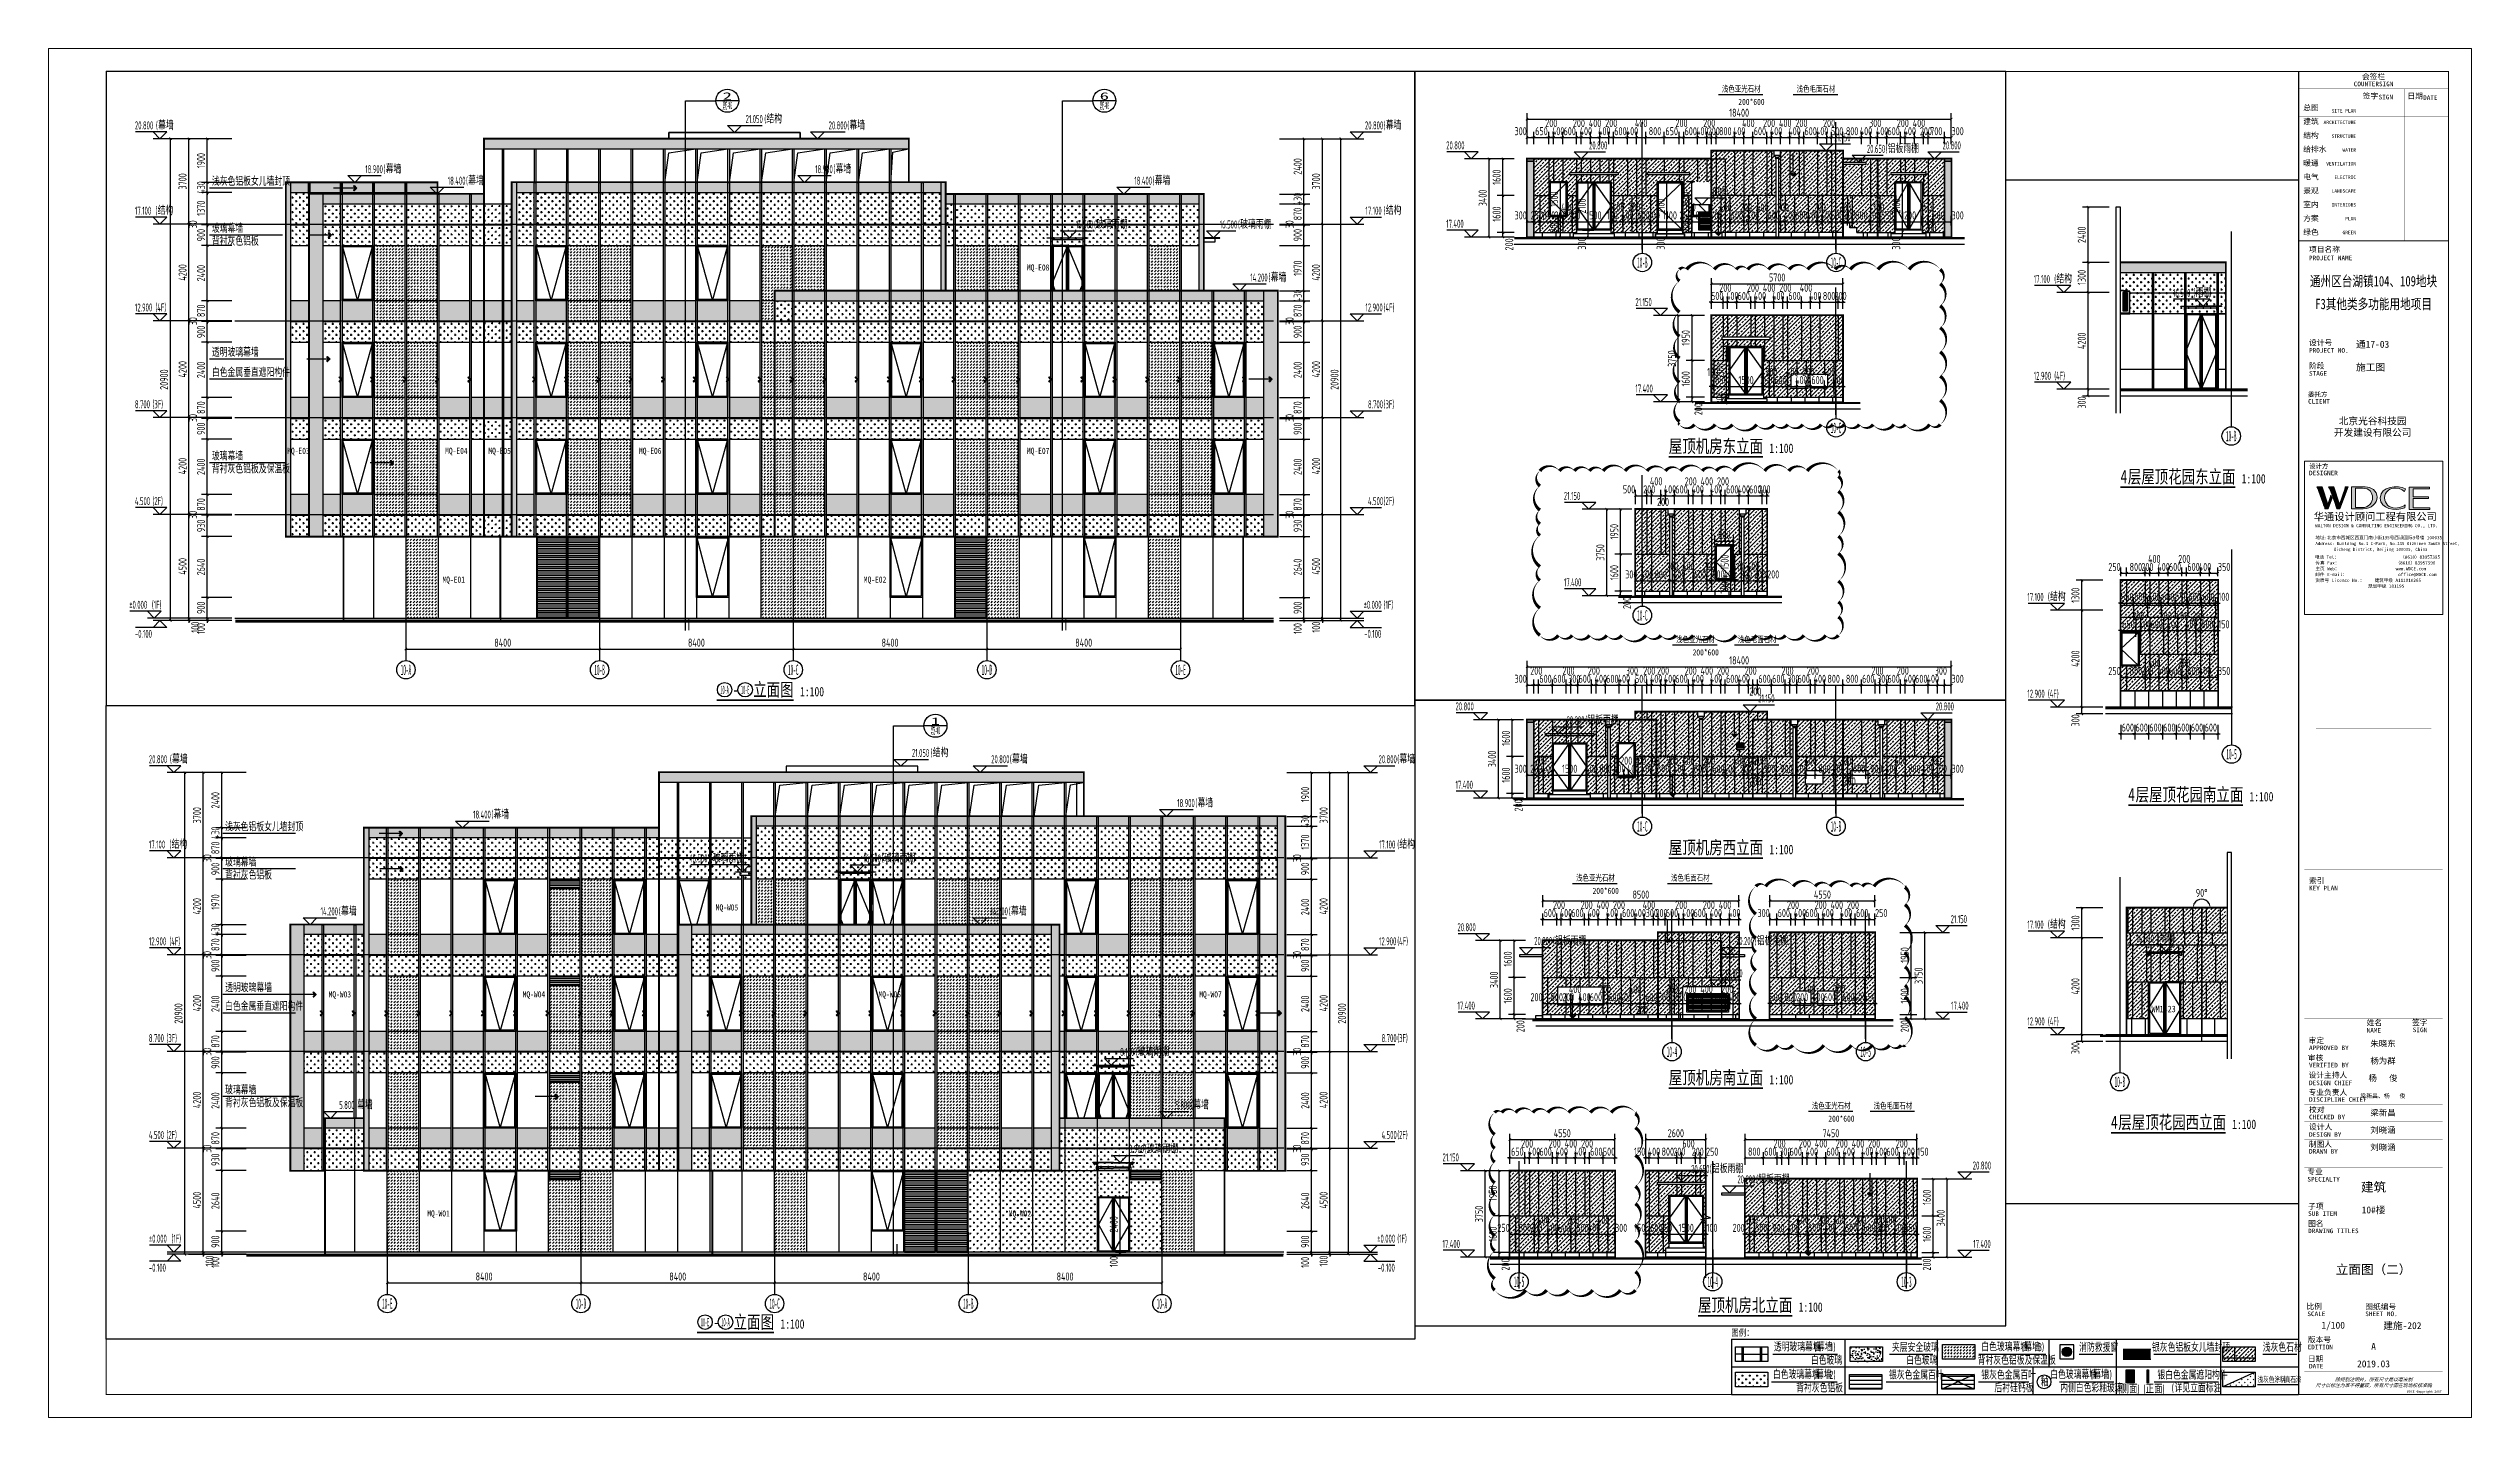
# Paper-space layout '10#立面图（二）' of a CAD drawing. Extents: x 0 to 1051, y 0 to 594.
# The model-space entities are those that its viewports show. They can reach past a viewport. Long polylines and large blocks are cut down to what shows.
import ezdxf
from ezdxf.enums import TextEntityAlignment as Align
from ezdxf.xclip import XClip

# ---------------------------------------------------------------- set-up
doc = ezdxf.new("R2010")
doc.units = 0
doc.header["$LTSCALE"] = 1000
doc.header["$MEASUREMENT"] = 0
doc.header["$XCLIPFRAME"] = 0
for name, pattern in [('109-34 轴网$0$L1$0$$AUDIT_BAD_LTYPE1', [0]), ('DASH', [0.35, 0.25, -0.1]), ('DOT2', [0.125, 0, -0.125]), ('DOTE', [2.42, 2, -0.2, 0.02, -0.2])]:
    doc.linetypes.add(name, pattern=pattern)
for name, color, linetype in [('00-图签', 7, 'Continuous'), ('00-图签签名_10', 10, 'Continuous'), ('01-标注_尺寸', 124, 'Continuous'), ('01-标注_标高', 200, 'Continuous'), ('01-标注_符号', 200, 'Continuous'), ('01-标注_轴线坐标', 132, 'Continuous'), ('02-TEXT_标注', 130, 'Continuous'), ('02-TEXT_轴号', 7, 'Continuous'), ('05-填充_156', 156, 'Continuous'), ('05-填充_18', 18, 'Continuous'), ('05-填充_天正', 26, 'Continuous'), ('A-C_玻璃幕墙', 140, 'Continuous'), ('A-C_窗', 140, 'Continuous'), ('A-C_门', 150, 'Continuous'), ('A-D-玻璃剖线', 130, 'Continuous'), ('A-D-金属剖线', 200, 'Continuous'), ('A-SUR_看线', 231, 'Continuous'), ('A_AXIS-轴线', 36, 'Continuous'), ('A_STR-砼柱', 51, 'Continuous'), ('AXIS_TEXT', 7, 'Continuous'), ('D_玻璃', 152, 'Continuous'), ('D_铝板', 181, 'Continuous'), ('DIM_SYMB', 3, 'Continuous'), ('E-墙面分格', 146, 'Continuous'), ('E-立面', 255, 'Continuous'), ('E-立面轮廓', 241, 'Continuous'), ('E_STRM', 7, 'Continuous'), ('PUB_DIM', 3, 'Continuous'), ('PUB_HATCH', 8, 'Continuous'), ('X-立面图例$0$01-标注_符号', 200, 'Continuous'), ('X-立面图例$0$02-TEXT_标注', 130, 'Continuous'), ('X-立面图例$0$03-表格_197', 197, 'Continuous'), ('X-立面图例$0$05-填充_156', 156, 'Continuous'), ('X-立面图例$0$05-填充_18', 18, 'Continuous'), ('X-立面图例$0$05-填充_天正', 26, 'Continuous'), ('X-立面图例$0$A-0-图名图例', 2, 'Continuous'), ('X-立面图例$0$A-C_玻璃幕墙', 140, 'Continuous'), ('X-立面图例$0$A-C_窗', 140, 'Continuous')]:
    doc.layers.add(name, color=color, linetype=linetype)
for name, color, linetype, plot in [('04-不打印_视口', 5, 'Continuous', False), ('04-不打印_辅助线', 165, 'Continuous', False), ('DIM_MODI', 6, 'Continuous', False)]:
    doc.layers.add(name, color=color, linetype=linetype, plot=plot)
doc.styles.add('_TCH_AXIS', font='STXIHEI.TTF')
doc.styles.add('_TCH_DIM', font='ROS1', dxfattribs={"width": 0.75, "bigfont": 'JD'})
doc.styles.add('_TCH_DIM_T3', font='ROS1', dxfattribs={"width": 0.75, "bigfont": 'JD'})
doc.styles.add('_TCH_LABEL', font='', dxfattribs={"width": 0.75})
doc.styles.add('_TCH_WINDOW', font='STXIHEI.TTF', dxfattribs={"width": 0.75, "height": 3.5})
doc.styles.add('COMPLEX', font='COMPLEX')
doc.styles.add('logo-3', font='', dxfattribs={"width": 0.8})
doc.styles.get("Standard").update_dxf_attribs({"font": 'STXIHEI.TTF', "width": 0.75})
doc.styles.add('X-立面图例$0$_TCH_LABEL', font='ROS1', dxfattribs={"width": 0.75, "bigfont": 'JD'})
doc.styles.add('X-立面图例$0$HT_HWXH', font='STXIHEI.TTF', dxfattribs={"width": 0.8})
doc.styles.add('X-立面图例$0$HT_JD', font='ROS1', dxfattribs={"width": 0.8, "bigfont": 'JD'})
doc.styles.add('华文细黑', font='STXIHEI.TTF', dxfattribs={"height": 10})
doc.styles.add('图签信息$0$hwxh', font='STXIHEI.TTF')
doc.styles.add('图签信息$0$华文细黑', font='STXIHEI.TTF', dxfattribs={"height": 10})
doc.styles.get('_TCH_LABEL').set_extended_font_data('SimSun')
doc.styles.get('logo-3').set_extended_font_data('SimSun')
doc.dimstyles.new('_TCH_ARCH&&100', dxfattribs={"dimtxt": 350, "dimasz": 100, "dimexe": 250, "dimexo": 300, "dimgap": 100, "dimtad": 1, "dimdec": 0, "dimzin": 0, "dimdsep": 46, "dimtxsty": '_TCH_DIM_T3', "dimblk": 'ARCHTICK', "dimcen": 0.09, "dimclrt": 7, "dimazin": 2, "dimtfac": 1, "dimtdec": 0, "dimtix": 1, "dimtmove": 2, "dimatfit": 3, "dimfxl": 0, "dimtolj": 1, "dimtzin": 0, "dimarcsym": 0})
doc.dimstyles.new('_TCH_ARROW&&100', dxfattribs={"dimtxt": 350, "dimasz": 200, "dimexe": 250, "dimexo": 300, "dimgap": 100, "dimtad": 1, "dimdec": 0, "dimzin": 0, "dimdsep": 46, "dimtxsty": '_TCH_DIM_T3', "dimcen": 0.09, "dimclrt": 7, "dimazin": 2, "dimtfac": 1, "dimtdec": 0, "dimtix": 1, "dimtmove": 2, "dimatfit": 3, "dimfxl": 0, "dimtolj": 1, "dimtzin": 0, "dimarcsym": 0})
doc.dimstyles.new('副本 ISO-1', dxfattribs={"dimtxt": 2.5, "dimasz": 1.5, "dimexe": 1.25, "dimexo": 0.625, "dimtad": 1, "dimdec": 0, "dimtxsty": 'logo-3', "dimblk": 'ARCHTICK', "dimcen": 2.5, "dimdle": 1, "dimadec": 0, "dimazin": 0, "dimtfac": 1, "dimtdec": 0, "dimtix": 1, "dimtmove": 0, "dimatfit": 3, "dimldrblk": 'AR', "dimfxl": 0, "dimarcsym": 0})
pattern_1 = [(45, (-281335.97, 158581.99), (4e-14, 134.70384), [95.25, -95.25])]
pattern_2 = [(90, (-517659.67, 285654.6), (-158.75, 158.75), [79.375, -238.125]), (180, (-517619.98, 285694.28), (-158.75, -158.75), [79.375, -238.125])]
pattern_3 = [(45, (-4328.79, -217830.64), (4e-14, 134.70384), [95.25, -95.25])]
pattern_4 = [(360, (-4328.79, -217830.64), (158.75, 158.75), [79.375, -238.125]), (90, (-4289.1, -217870.32), (-158.75, 158.75), [79.375, -238.125])]
pattern_5 = [(270, (141203.1, -171174.53), (158.75, -158.75), [79.375, -238.125]), (0, (141163.42, -171214.22), (158.75, 158.75), [79.375, -238.125])]
pattern_6 = [(360, (-2928.79, -217830.64), (158.75, 158.75), [79.375, -238.125]), (90, (-2889.1, -217870.32), (-158.75, 158.75), [79.375, -238.125])]
pattern_7 = [(360, (-1528.79, -217830.64), (158.75, 158.75), [79.375, -238.125]), (90, (-1489.1, -217870.32), (-158.75, 158.75), [79.375, -238.125])]
pattern_8 = [(360, (-128.79, -217830.64), (158.75, 158.75), [79.375, -238.125]), (90, (-89.1, -217870.32), (-158.75, 158.75), [79.375, -238.125])]
pattern_9 = [(360, (1271.21, -217830.64), (158.75, 158.75), [79.375, -238.125]), (90, (1310.9, -217870.32), (-158.75, 158.75), [79.375, -238.125])]
pattern_10 = [(360, (3611.21, -217830.64), (158.75, 158.75), [79.375, -238.125]), (90, (3650.9, -217870.32), (-158.75, 158.75), [79.375, -238.125])]
pattern_11 = [(360, (4071.21, -217830.64), (158.75, 158.75), [79.375, -238.125]), (90, (4110.9, -217870.32), (-158.75, 158.75), [79.375, -238.125])]
pattern_12 = [(360, (5471.21, -217830.64), (158.75, 158.75), [79.375, -238.125]), (90, (5510.9, -217870.32), (-158.75, 158.75), [79.375, -238.125])]
pattern_13 = [(360, (9671.21, -217830.64), (158.75, 158.75), [79.375, -238.125]), (90, (9710.9, -217870.32), (-158.75, 158.75), [79.375, -238.125])]
pattern_14 = [(360, (20871.21, -217830.64), (158.75, 158.75), [79.375, -238.125]), (90, (20910.9, -217870.32), (-158.75, 158.75), [79.375, -238.125])]
pattern_15 = [(360, (8271.21, -217830.64), (158.75, 158.75), [79.375, -238.125]), (90, (8310.9, -217870.32), (-158.75, 158.75), [79.375, -238.125])]
pattern_16 = [(360, (-4328.79, -213630.64), (158.75, 158.75), [79.375, -238.125]), (90, (-4289.1, -213670.32), (-158.75, 158.75), [79.375, -238.125])]
pattern_17 = [(360, (-4328.79, -209430.64), (158.75, 158.75), [79.375, -238.125]), (90, (-4289.1, -209470.32), (-158.75, 158.75), [79.375, -238.125])]
pattern_18 = [(360, (-4328.79, -208530.64), (158.75, 158.75), [79.375, -238.125]), (90, (-4289.1, -208570.32), (-158.75, 158.75), [79.375, -238.125])]
pattern_19 = [(45, (-4328.79, -213630.64), (4e-14, 134.70384), [95.25, -95.25])]
pattern_20 = [(45, (-4328.79, -209430.64), (4e-14, 134.70384), [95.25, -95.25])]
pattern_21 = [(45, (4071.21, -217830.64), (4e-14, 134.70384), [95.25, -95.25])]
pattern_22 = [(45, (4071.21, -213630.64), (4e-14, 134.70384), [95.25, -95.25])]
pattern_23 = [(45, (4071.21, -209430.64), (4e-14, 134.70384), [95.25, -95.25])]
pattern_24 = [(45, (12471.21, -217830.64), (4e-14, 134.70384), [95.25, -95.25])]
pattern_25 = [(45, (12471.21, -213630.64), (4e-14, 134.70384), [95.25, -95.25])]
pattern_26 = [(45, (20871.21, -217830.64), (4e-14, 134.70384), [95.25, -95.25])]
pattern_27 = [(45, (20871.21, -213630.64), (4e-14, 134.70384), [95.25, -95.25])]
pattern_28 = [(45, (20871.21, -209430.64), (4e-14, 134.70384), [95.25, -95.25])]
pattern_29 = [(45, (29271.21, -217830.64), (4e-14, 134.70384), [95.25, -95.25])]
pattern_30 = [(45, (29271.21, -213630.64), (4e-14, 134.70384), [95.25, -95.25])]
pattern_31 = [(360, (31080, 14907.46), (158.75, 158.75), [79.375, -238.125]), (90, (31119.68, 14867.77), (-158.75, 158.75), [79.375, -238.125])]
pattern_32 = [(45, (31079.99, 14907.46), (4e-14, 134.70384), [95.25, -95.25])]
pattern_33 = [(360, (32480, 14907.46), (158.75, 158.75), [79.375, -238.125]), (90, (32519.68, 14867.77), (-158.75, 158.75), [79.375, -238.125])]
pattern_34 = [(360, (35280, 14907.46), (158.75, 158.75), [79.375, -238.125]), (90, (35319.68, 14867.77), (-158.75, 158.75), [79.375, -238.125])]
pattern_35 = [(360, (36680, 14907.46), (158.75, 158.75), [79.375, -238.125]), (90, (36719.68, 14867.77), (-158.75, 158.75), [79.375, -238.125])]
pattern_36 = [(360, (38080, 14907.46), (158.75, 158.75), [79.375, -238.125]), (90, (38119.68, 14867.77), (-158.75, 158.75), [79.375, -238.125])]
pattern_37 = [(360, (39480, 14907.46), (158.75, 158.75), [79.375, -238.125]), (90, (39519.68, 14867.77), (-158.75, 158.75), [79.375, -238.125])]
pattern_38 = [(360, (40880, 14907.46), (158.75, 158.75), [79.375, -238.125]), (90, (40919.68, 14867.77), (-158.75, 158.75), [79.375, -238.125])]
pattern_39 = [(360, (42280, 14907.46), (158.75, 158.75), [79.375, -238.125]), (90, (42319.68, 14867.77), (-158.75, 158.75), [79.375, -238.125])]
pattern_40 = [(360, (31080, 19107.46), (158.75, 158.75), [79.375, -238.125]), (90, (31119.68, 19067.77), (-158.75, 158.75), [79.375, -238.125])]
pattern_41 = [(360, (31080, 23307.46), (158.75, 158.75), [79.375, -238.125]), (90, (31119.68, 23267.77), (-158.75, 158.75), [79.375, -238.125])]
pattern_42 = [(360, (31080, 20007.46), (158.75, 158.75), [79.375, -238.125]), (90, (31119.68, 19967.77), (-158.75, 158.75), [79.375, -238.125])]
pattern_43 = [(360, (31080, 24207.46), (158.75, 158.75), [79.375, -238.125]), (90, (31119.68, 24167.77), (-158.75, 158.75), [79.375, -238.125])]
pattern_44 = [(45, (31079.99, 19107.46), (4e-14, 134.70384), [95.25, -95.25])]
pattern_45 = [(45, (31079.99, 23307.46), (4e-14, 134.70384), [95.25, -95.25])]
pattern_46 = [(45, (39479.99, 14907.46), (4e-14, 134.70384), [95.25, -95.25])]
pattern_47 = [(45, (39479.99, 19107.46), (4e-14, 134.70384), [95.25, -95.25])]
pattern_48 = [(45, (47879.99, 14907.46), (4e-14, 134.70384), [95.25, -95.25])]
pattern_49 = [(45, (47879.99, 19107.46), (4e-14, 134.70384), [95.25, -95.25])]
pattern_50 = [(45, (56279.99, 19107.46), (4e-14, 134.70384), [95.25, -95.25])]
pattern_51 = [(45, (56279.99, 23307.46), (4e-14, 134.70384), [95.25, -95.25])]
pattern_52 = [(360, (31080, 14907.46), (158.75, 158.75), [79.375, -238.125]), (90, (31119.68, 14867.77), (-158.75, 158.75), [79.375, -238.125])]
pattern_53 = [(360, (-281335.97, 158581.99), (158.75, 158.75), [79.375, -238.125]), (90, (-281296.28, 158542.3), (-158.75, 158.75), [79.375, -238.125])]
pattern_54 = [(45, (-506844.91, 279613.55), (-176.77677, 176.77677), []), (45, (-506757.98, 279523.8), (-176.77677, 176.77677), [98.68425, -56.391])]
pattern_55 = [(45, (-508611.66, 285744.35), (-176.77677, 176.77677), []), (45, (-508524.72, 285654.6), (-176.77677, 176.77677), [98.68425, -56.391])]

psp = doc.layouts.new('10#立面图（二）')

# ---------------------------------------------------------------- texts
at = {"color": 3, "insert": (1008.5, 99.8), "char_height": 4, "attachment_point": 5, "style": '华文细黑'}
psp.add_mtext_dynamic_manual_height_columns('建筑', width=36.921, gutter_width=1750, heights=[0], dxfattribs=at)
at = {"color": 2, "attachment_point": 5, "style": '华文细黑'}
for s, width, gutter_width, insert, char_height in [('10#楼', 31.63, 1750, (1008.5, 89.9), 3), ('立面图（二）', 57.196, 11, (1008.5, 64), 4), ('1/100', 22.976, 11, (991, 39.7), 3), ('建施-202', 31.855, 11, (1021, 39.7), 3)]:
    psp.add_mtext_dynamic_manual_height_columns(s, width=width, gutter_width=gutter_width, heights=[0], dxfattribs=dict(at, insert=insert, char_height=char_height))

msp = doc.modelspace()

# ---------------------------------------------------------------- texts
at = {"layer": '02-TEXT_标注', "style": '华文细黑'}
for s, height, width, p, p2 in [('2', 322, 1.685469, (-285671.7, 169947), (-285269.2, 169947)), ('6', 322, 1.685469, (-269318.9, 169947), (-268916.4, 169947)), ('1', 322, 1.685469, (-276646.6, 142827.5), (-276244.1, 142827.5)), ('建施-401', 321.99, 0.233788, (-276646.6, 142425), (-276244.1, 142425))]:
    msp.add_text(s, height=height, dxfattribs=dict(at, width=width)).set_placement(p, p2, align=Align.FIT)
at = {"layer": '02-TEXT_标注'}
for s, height, style, width, p in [('浅色亚光石材', 265.82, '_TCH_LABEL', 0.75, (-242331.1, 170288.9)), ('浅色毛面石材', 265.82, '_TCH_LABEL', 0.75, (-239089.9, 170288.9)), ('200*600', 265.82, '_TCH_LABEL', 0.75, (-241618.9, 169724.4)), ('21.150', 350, '_TCH_DIM', 0.5625, (-237458.9, 168143.6)), ('20.800', 350, '_TCH_DIM', 0.5625, (-254289.2, 167793.6)), ('20.800', 350, '_TCH_DIM', 0.5625, (-248093.9, 167793.6)), ('20.650', 350, '_TCH_DIM', 0.5625, (-236043.5, 167643.6)), ('(', 350, '_TCH_DIM', 0.5625, (-235231, 167643.6)), ('铝板雨棚', 347.29, '_TCH_DIM', 0.75, (-235139.1, 167643.6)), (')', 350, '_TCH_DIM', 0.5625, (-233975.2, 167643.6)), ('20.800', 350, '_TCH_DIM', 0.5625, (-232758.9, 167793.6)), ('18.800', 350, '_TCH_DIM', 0.5625, (-242843.7, 165793.6)), ('17.400', 350, '_TCH_DIM', 0.5625, (-254289.2, 164393.6)), ('17.100', 350, '_TCH_DIM', 0.5625, (-228806.3, 161996)), ('(', 350, '_TCH_DIM', 0.5625, (-227914, 161996)), ('结构', 347.29, '_TCH_DIM', 0.75, (-227822.1, 161996)), (')', 350, '_TCH_DIM', 0.5625, (-227240.2, 161996)), ('21.150', 350, '_TCH_DIM', 0.5625, (-246083.6, 160996.6)), ('16.500', 350, '_TCH_DIM', 0.5625, (-222769.7, 161395.7)), ('(', 350, '_TCH_DIM', 0.5625, (-221877.4, 161395.7)), ('雨棚', 347.29, '_TCH_DIM', 0.75, (-221785.6, 161395.7)), (')', 350, '_TCH_DIM', 0.5625, (-221203.6, 161395.7)), ('12.900', 350, '_TCH_DIM', 0.5625, (-228806.3, 157796)), ('(4F)', 350, '_TCH_DIM', 0.5625, (-227914, 157796)), ('17.400', 350, '_TCH_DIM', 0.5625, (-246083.6, 157246.6)), ('21.150', 350, '_TCH_DIM', 0.5625, (-249185.6, 152587)), ('17.400', 350, '_TCH_DIM', 0.5625, (-249185.6, 148837)), ('17.100', 350, '_TCH_DIM', 0.5625, (-229081.3, 148204.1)), ('(', 350, '_TCH_DIM', 0.5625, (-228189, 148204.1)), ('结构', 347.29, '_TCH_DIM', 0.75, (-228097.1, 148204.1)), (')', 350, '_TCH_DIM', 0.5625, (-227515.2, 148204.1)), ('浅色亚光石材', 265.82, '_TCH_LABEL', 0.75, (-244314.4, 146403.4)), ('200*600', 265.82, '_TCH_LABEL', 0.75, (-243602.2, 145838.9)), ('浅色毛面石材', 265.82, '_TCH_LABEL', 0.75, (-241637.9, 146403.4)), ('21.150', 350, '_TCH_DIM', 0.5625, (-240758.9, 143803.5)), ('12.900', 350, '_TCH_DIM', 0.5625, (-229081.3, 144004.1)), ('(4F)', 350, '_TCH_DIM', 0.5625, (-228189, 144004.1)), ('20.800', 350, '_TCH_DIM', 0.5625, (-253885.6, 143453.5)), ('20.200', 350, '_TCH_DIM', 0.5625, (-249069.7, 142853.5)), ('(', 350, '_TCH_DIM', 0.5625, (-248257.2, 142853.5)), ('20.800', 350, '_TCH_DIM', 0.5625, (-233058.9, 143453.5)), ('17.400', 350, '_TCH_DIM', 0.5625, (-253885.6, 140053.5)), ('浅色亚光石材', 265.82, '_TCH_LABEL', 0.75, (-248652.1, 136060.1)), ('200*600', 265.82, '_TCH_LABEL', 0.75, (-247940, 135495.7)), ('浅色毛面石材', 265.82, '_TCH_LABEL', 0.75, (-244538.4, 136060.1)), ('21.150', 350, '_TCH_DIM', 0.5625, (-232410, 134223.3)), ('20.800', 350, '_TCH_DIM', 0.5625, (-253801.4, 133873.3)), ('20.200', 350, '_TCH_DIM', 0.5625, (-250471.8, 133273.3)), ('(', 350, '_TCH_DIM', 0.5625, (-249659.3, 133273.3)), ('铝板雨棚', 347.29, '_TCH_DIM', 0.75, (-249567.5, 133273.3)), (')', 350, '_TCH_DIM', 0.5625, (-248403.5, 133273.3)), ('20.200', 350, '_TCH_DIM', 0.5625, (-241721.8, 133273.3)), ('(', 350, '_TCH_DIM', 0.5625, (-240909.3, 133273.3)), ('铝板雨棚', 347.29, '_TCH_DIM', 0.75, (-240817.5, 133273.3)), (')', 350, '_TCH_DIM', 0.5625, (-239653.5, 133273.3)), ('17.100', 350, '_TCH_DIM', 0.5625, (-229081.3, 133988.2)), ('(', 350, '_TCH_DIM', 0.5625, (-228189, 133988.2)), ('结构', 347.29, '_TCH_DIM', 0.75, (-228097.1, 133988.2)), (')', 350, '_TCH_DIM', 0.5625, (-227515.2, 133988.2)), ('16.500', 350, '_TCH_DIM', 0.5625, (-224350.5, 133387.9)), ('(', 350, '_TCH_DIM', 0.5625, (-223458.2, 133387.9)), ('雨棚', 347.29, '_TCH_DIM', 0.75, (-223366.4, 133387.9)), (')', 350, '_TCH_DIM', 0.5625, (-222784.4, 133387.9)), ('18.800', 350, '_TCH_DIM', 0.5625, (-242202.5, 131873.3)), ('17.400', 350, '_TCH_DIM', 0.5625, (-253801.4, 130473.3)), ('17.400', 350, '_TCH_DIM', 0.5625, (-232390.3, 130473.3)), ('12.900', 350, '_TCH_DIM', 0.5625, (-229081.3, 129788.2)), ('(4F)', 350, '_TCH_DIM', 0.5625, (-228189, 129788.2)), ('浅色亚光石材', 265.82, '_TCH_LABEL', 0.75, (-238428.3, 126173.8)), ('浅色毛面石材', 265.82, '_TCH_LABEL', 0.75, (-235751.8, 126173.8)), ('200*600', 265.82, '_TCH_LABEL', 0.75, (-237716.1, 125609.3)), ('21.150', 350, '_TCH_DIM', 0.5625, (-254450.7, 123884.8)), ('20.650', 350, '_TCH_DIM', 0.5625, (-243666.8, 123384.8)), ('(', 350, '_TCH_DIM', 0.5625, (-242854.3, 123384.8)), ('铝板雨棚', 347.29, '_TCH_DIM', 0.75, (-242762.5, 123384.8)), ('20.200', 350, '_TCH_DIM', 0.5625, (-241656.6, 122934.8)), (')', 350, '_TCH_DIM', 0.5625, (-241598.5, 123384.8)), ('(', 350, '_TCH_DIM', 0.5625, (-240844.1, 122934.8)), ('铝板雨棚', 347.29, '_TCH_DIM', 0.75, (-240752.2, 122934.8)), (')', 350, '_TCH_DIM', 0.5625, (-239588.3, 122934.8)), ('20.800', 350, '_TCH_DIM', 0.5625, (-231449.7, 123534.8)), ('17.400', 350, '_TCH_DIM', 0.5625, (-254450.7, 120134.8)), ('17.400', 350, '_TCH_DIM', 0.5625, (-231430, 120134.8))]:
    msp.add_text(s, height=height, dxfattribs=dict(at, style=style, width=width)).set_placement(p)
at = {"layer": '02-TEXT_标注', "width": 0.75}
for s, height, p in [('屋顶机房东立面', 570.85, (-244634.6, 154634.4)), ('1:100', 407.75, (-240271.9, 154626)), ('4', 570.9, (-225042.2, 153312.1)), ('层屋顶花园东立面', 570.85, (-224724.7, 153312.1)), ('1:100', 407.75, (-219786, 153300.6)), ('4', 570.9, (-224705.3, 139520.2)), ('层屋顶花园南立面', 570.85, (-224387.8, 139520.2)), ('1:100', 407.75, (-219449.1, 139508.8)), ('屋顶机房西立面', 570.85, (-244634.6, 137224.5)), ('1:100', 407.75, (-240271.9, 137216)), ('屋顶机房南立面', 570.85, (-244634.6, 127237.1)), ('1:100', 407.75, (-240271.9, 127228.7)), ('4', 570.9, (-225454.7, 125304.3)), ('层屋顶花园西立面', 570.85, (-225137.2, 125304.3)), ('1:100', 407.75, (-220198.5, 125292.8)), ('屋顶机房北立面', 570.85, (-243365.6, 117371.1)), ('1:100', 407.75, (-239003, 117362.6))]:
    msp.add_text(s, height=height, dxfattribs=at).set_placement(p)
at = {"layer": '02-TEXT_标注', "color": 0}
for s, width, p, p2 in [('10-A', 0.456881, (-285766, 144174.2), (-285409.6, 144174.2)), ('10-E', 0.504049, (-284875.7, 144174.2), (-284519.3, 144174.2)), ('10-E', 0.504049, (-286615.9, 116737.7), (-286259.5, 116737.7)), ('10-A', 0.456881, (-285725.6, 116737.7), (-285369.2, 116737.7))]:
    msp.add_text(s, height=356.38, dxfattribs=dict(at, width=width)).set_placement(p, p2, align=Align.FIT)
at = {"layer": '02-TEXT_标注', "color": 0, "width": 0.75}
for s, height, p in [('-', 570.9, (-285237.8, 144072.4)), ('立面图', 570.85, (-284347.5, 144072.4)), ('1:100', 407.75, (-282314.7, 144065.5)), ('-', 570.9, (-286087.7, 116635.9)), ('立面图', 570.85, (-285197.4, 116635.9)), ('1:100', 407.75, (-283164.6, 116629))]:
    msp.add_text(s, height=height, dxfattribs=at).set_placement(p)
at = {"layer": 'E-墙面分格', "style": '_TCH_WINDOW', "width": 0.75}
msp.add_text('WM1423', height=285.43, dxfattribs=at).set_placement((-223695.6, 130358.2))

# ---------------------------------------------------------------- blocks, each defined once
blk = doc.blocks.new('A$C70DF4B89')
at = {"layer": 'A-C_窗'}
for points in [[(-1400, 2640), (0, 2640), (0, 0), (-1400, 0)], [(-1350, 2590), (-50, 2590), (-50, 50), (-1350, 50)]]:
    blk.add_lwpolyline(points, close=True, dxfattribs=at)
blk.add_lwpolyline([(-1400, 2640), (-700, 0), (0, 2640)], dxfattribs=at)
blk = doc.blocks.new('m1423')
for points in [[(0, 0), (0, 2400), (1400, 2400), (1400, 0)], [(650, 2350), (50, 2350), (50, 50), (650, 50)], [(750, 2350), (1350, 2350), (1350, 50), (750, 50)]]:
    blk.add_lwpolyline(points, close=True)
for points in [[(700, 2400), (50, 1200), (700, 0), (1400, 1200), (700, 2400)], [(700, 2400), (700, 0)]]:
    blk.add_lwpolyline(points)
blk = doc.blocks.new('fdsgdfg')
at = {"layer": 'A-C_窗'}
for points in [[(1400, 2640), (0, 2640)], [(0, 2640), (700, 0), (1400, 2640)], [(1400, 0), (0, 0)]]:
    blk.add_lwpolyline(points, dxfattribs=at)
for points in [[(0, 2640), (1400, 2640), (1400, 0), (0, 0)], [(50, 2590), (1350, 2590), (1350, 50), (50, 50)]]:
    blk.add_lwpolyline(points, close=True, dxfattribs=at)
blk = doc.blocks.new('图框-A1')
for points, const_width in [([(0, 0), (841, 0), (841, 594), (0, 594)], 0.05), ([(766, 584), (25, 584), (25, 10), (766, 10)], 0.5)]:
    blk.add_lwpolyline(points, close=True, dxfattribs=dict(const_width=const_width))
at = {"const_width": 0.05}
for points in [[(420.5, 594), (420.5, 592)], [(0, 297), (2, 297)], [(841, 297), (839, 297)], [(420.5, 0), (420.5, 2)]]:
    blk.add_lwpolyline(points, dxfattribs=at)
blk = doc.blocks.new('图签信息$0$WDCE Copyright200X')
at = {"const_width": 0.016}
blk.add_lwpolyline([(-10.6, 1.3, 1), (-11.4, 1.3, 1)], format="xyb", close=True, dxfattribs=at)
at = {"style": '图签信息$0$华文细黑'}
for s, p in [('WDCE ', (-11.5, 0.5)), ('     Copyright ', (-3.5, 0.5))]:
    blk.add_text(s, height=1, dxfattribs=at).set_placement(p, align=Align.BOTTOM_RIGHT)
blk.add_text('c', height=0.6, dxfattribs=at).set_placement((-11, 1.3), align=Align.MIDDLE_CENTER)
blk.add_attdef('200X', text='', height=1, dxfattribs=at).set_placement((-0.5, 0.5), align=Align.BOTTOM_RIGHT)
blk = doc.blocks.new('图签信息$0$logo2')
h = blk.add_hatch(color=7)
h.paths.add_polyline_path([(19.02, -7.36), (15.84, -7.36), (15.84, -3.97), (18.97, -3.97), (18.97, -4.24), (16.46, -4.24), (16.46, -5.45), (18.81, -5.45), (18.81, -5.69), (16.47, -5.69), (16.47, -7.12), (19.02, -7.12)])
edge = h.paths.add_edge_path()
edge.add_spline(control_points=[(15.26, -4.21), (15.26, -4.21), (15.13, -4.65), (15.13, -4.65), (15.13, -4.65), (14.62, -4.1), (13.73, -4.1), (13.04, -4.1), (12.07, -4.54), (12.08, -5.62), (12.08, -6.49), (12.77, -7.16), (13.73, -7.17), (14.66, -7.17), (15.23, -6.68), (15.23, -6.68), (15.23, -6.68), (15.16, -7.11), (15.16, -7.11), (13.63, -7.7), (11.42, -7.29), (11.41, -5.64), (11.4, -3.72), (14.16, -3.66), (15.26, -4.21)], knot_values=[0, 0, 0, 0, 1, 1, 1, 2, 2, 2, 3, 3, 3, 4, 4, 4, 5, 5, 5, 6, 6, 6, 7, 7, 7, 8, 8, 8, 8], degree=3, periodic=0)
edge = h.paths.add_edge_path(flags=16)
edge.add_spline(control_points=[(10.23, -5.57), (10.23, -5.16), (10.12, -4.83), (9.9, -4.58), (9.63, -4.27), (9.23, -4.12), (8.69, -4.12), (8.69, -4.12), (7.64, -4.12), (7.64, -4.12), (7.64, -4.12), (7.64, -7.1), (7.64, -7.1), (7.64, -7.1), (8.66, -7.1), (8.66, -7.1), (9.13, -7.1), (9.52, -6.93), (9.82, -6.6), (10.09, -6.31), (10.23, -5.96), (10.23, -5.57)], knot_values=[0, 0, 0, 0, 1, 1, 1, 2, 2, 2, 3, 3, 3, 4, 4, 4, 5, 5, 5, 6, 6, 6, 7, 7, 7, 7], degree=3, periodic=0)
edge = h.paths.add_edge_path()
edge.add_spline(control_points=[(10.92, -5.51), (10.92, -5.96), (10.72, -6.37), (10.34, -6.72), (9.92, -7.1), (9.41, -7.29), (8.82, -7.29), (8.82, -7.29), (7.03, -7.29), (7.03, -7.29), (7.03, -7.29), (7.03, -3.92), (7.03, -3.92), (7.03, -3.92), (9.1, -3.92), (9.1, -3.92), (9.59, -3.92), (10.01, -4.06), (10.36, -4.34), (10.73, -4.64), (10.92, -5.03), (10.92, -5.51)], knot_values=[0, 0, 0, 0, 1, 1, 1, 2, 2, 2, 3, 3, 3, 4, 4, 4, 5, 5, 5, 6, 6, 6, 7, 7, 7, 7], degree=3, periodic=0)
at = {"lineweight": 0}
blk.add_lwpolyline([(19.02, -7.36), (15.84, -7.36), (15.84, -3.97), (18.97, -3.97), (18.97, -4.24), (16.46, -4.24), (16.46, -5.45), (18.81, -5.45), (18.81, -5.69), (16.47, -5.69), (16.47, -7.12), (19.02, -7.12), (19.02, -7.36)], dxfattribs=at)
for points, knots in [([(15.26, -4.21), (15.26, -4.21), (15.13, -4.65), (15.13, -4.65), (15.13, -4.65), (14.62, -4.1), (13.73, -4.1), (13.04, -4.1), (12.07, -4.54), (12.08, -5.62), (12.08, -6.49), (12.77, -7.16), (13.73, -7.17), (14.66, -7.17), (15.23, -6.68), (15.23, -6.68), (15.23, -6.68), (15.16, -7.11), (15.16, -7.11), (13.63, -7.7), (11.42, -7.29), (11.41, -5.64), (11.4, -3.72), (14.16, -3.66), (15.26, -4.21)], [0, 0, 0, 0, 1, 1, 1, 2, 2, 2, 3, 3, 3, 4, 4, 4, 5, 5, 5, 6, 6, 6, 7, 7, 7, 8, 8, 8, 8]), ([(10.92, -5.51), (10.92, -5.96), (10.72, -6.37), (10.34, -6.72), (9.92, -7.1), (9.41, -7.29), (8.82, -7.29), (8.82, -7.29), (7.03, -7.29), (7.03, -7.29), (7.03, -7.29), (7.03, -3.92), (7.03, -3.92), (7.03, -3.92), (9.1, -3.92), (9.1, -3.92), (9.59, -3.92), (10.01, -4.06), (10.36, -4.34), (10.73, -4.64), (10.92, -5.03), (10.92, -5.51)], [0, 0, 0, 0, 1, 1, 1, 2, 2, 2, 3, 3, 3, 4, 4, 4, 5, 5, 5, 6, 6, 6, 7, 7, 7, 7]), ([(10.23, -5.57), (10.23, -5.16), (10.12, -4.83), (9.9, -4.58), (9.63, -4.27), (9.23, -4.12), (8.69, -4.12), (8.69, -4.12), (7.64, -4.12), (7.64, -4.12), (7.64, -4.12), (7.64, -7.1), (7.64, -7.1), (7.64, -7.1), (8.66, -7.1), (8.66, -7.1), (9.13, -7.1), (9.52, -6.93), (9.82, -6.6), (10.09, -6.31), (10.23, -5.96), (10.23, -5.57)], [0, 0, 0, 0, 1, 1, 1, 2, 2, 2, 3, 3, 3, 4, 4, 4, 5, 5, 5, 6, 6, 6, 7, 7, 7, 7])]:
    blk.add_open_spline(points, degree=3, knots=knots, dxfattribs=at)
blk = doc.blocks.new('图签信息$0$logo1')
h = blk.add_hatch(color=8)
edge = h.paths.add_edge_path()
edge.add_spline(control_points=[(3.86, -5.21), (3.63, -5.88), (3.39, -6.56), (3.39, -6.56), (3.39, -6.56), (2.5, -3.91), (2.5, -3.91), (2.5, -3.91), (1.8, -3.91), (1.69, -3.91), (2.02, -4.39), (2.95, -7.27), (2.95, -7.27), (2.95, -7.27), (3.44, -7.27), (3.44, -7.27), (3.44, -7.27), (4.03, -5.66), (4.03, -5.66), (4.03, -5.66), (3.86, -5.21), (3.86, -5.21)], knot_values=[0, 0, 0, 0, 1, 1, 1, 2, 2, 2, 3, 3, 3, 4, 4, 4, 5, 5, 5, 6, 6, 6, 7, 7, 7, 7], degree=3, periodic=0)
h = blk.add_hatch(color=7)
edge = h.paths.add_edge_path()
edge.add_spline(control_points=[(6.04, -3.91), (6.09, -4.1), (5.2, -6.56), (5.2, -6.56), (5.2, -6.56), (4.3, -3.91), (4.3, -3.91), (4.3, -3.91), (3.6, -3.91), (3.49, -3.91), (3.82, -4.39), (4.75, -7.27), (4.75, -7.27), (4.75, -7.27), (5.24, -7.27), (5.24, -7.27), (5.24, -7.27), (6.33, -4.3), (6.33, -4.3), (6.33, -4.3), (6.48, -3.91), (6.48, -3.91), (6.48, -3.91), (6.21, -3.91), (6.04, -3.91)], knot_values=[0, 0, 0, 0, 1, 1, 1, 2, 2, 2, 3, 3, 3, 4, 4, 4, 5, 5, 5, 6, 6, 6, 7, 7, 7, 8, 8, 8, 8], degree=3, periodic=0)
at = {"color": 8, "lineweight": 0}
blk.add_open_spline([(3.86, -5.21), (3.63, -5.88), (3.39, -6.56), (3.39, -6.56), (3.39, -6.56), (2.5, -3.91), (2.5, -3.91), (2.5, -3.91), (1.8, -3.91), (1.69, -3.91), (2.02, -4.39), (2.95, -7.27), (2.95, -7.27), (2.95, -7.27), (3.44, -7.27), (3.44, -7.27), (3.44, -7.27), (4.03, -5.66), (4.03, -5.66), (4.03, -5.66), (3.86, -5.21), (3.86, -5.21)], degree=3, knots=[0, 0, 0, 0, 1, 1, 1, 2, 2, 2, 3, 3, 3, 4, 4, 4, 5, 5, 5, 6, 6, 6, 7, 7, 7, 7], dxfattribs=at)
at = {"lineweight": 0}
blk.add_open_spline([(6.04, -3.91), (6.09, -4.1), (5.2, -6.56), (5.2, -6.56), (5.2, -6.56), (4.3, -3.91), (4.3, -3.91), (4.3, -3.91), (3.6, -3.91), (3.49, -3.91), (3.82, -4.39), (4.75, -7.27), (4.75, -7.27), (4.75, -7.27), (5.24, -7.27), (5.24, -7.27), (5.24, -7.27), (6.33, -4.3), (6.33, -4.3), (6.33, -4.3), (6.48, -3.91), (6.48, -3.91), (6.48, -3.91), (6.21, -3.91), (6.04, -3.91)], degree=3, knots=[0, 0, 0, 0, 1, 1, 1, 2, 2, 2, 3, 3, 3, 4, 4, 4, 5, 5, 5, 6, 6, 6, 7, 7, 7, 8, 8, 8, 8], dxfattribs=at)
blk.add_blockref('图签信息$0$logo2', (0, 0))
blk = doc.blocks.new('图签信息$0$时间-logo')
at = {"layer": 'Defpoints', "lineweight": 0}
blk.add_lwpolyline([(0, -23.46), (-21.17, -23.46), (-21.17, 0), (0, 0), (0, -23.46)], dxfattribs=at)
blk.add_blockref('图签信息$0$logo1', (-20.97, 0))
at = {"style": '图签信息$0$hwxh'}
for s, height, p in [('华通设计顾问工程有限公司 ', 1.15, (-19.73, -9.05)), ('WALTON DESIGN & CONSULTING ENGINEERING CO., LTD.', 0.5, (-19.5, -10.1)), ('电话 Tel：                        （8610）83957395 ', 0.5, (-19.56, -14.91)), ('Address: Building No.3 C-Park, No.135 Xizhimen South Street, ', 0.47, (-19.48, -12.83)), ('地址:北京市西城区西直门南小街135号西派国际3号楼 100035', 0.5, (-19.48, -11.94)), ('Xicheng District, Beijing 100035, China ', 0.47, (-16.69, -13.72)), ('传真 Fax：                      （8610）83957590 ', 0.5, (-19.48, -15.8)), ('主页 Web：                      www.WDCE.com ', 0.5, (-19.48, -16.69)), ('资质号 Licence No.：    建筑甲级 A111010265 ', 0.5, (-19.48, -18.47)), ('邮件 E-mail：                    office@WDCE.com ', 0.5, (-19.48, -17.58)), ('   规划甲级 101195', 0.5, (-12.6, -19.36))]:
    blk.add_text(s, height=height, dxfattribs=at).set_placement(p)
blk = doc.blocks.new('图签信息')
at = {"const_width": 0.5}
for points in [[(-65, 574), (-65, 500.5), (0, 500.5), (0, 574)], [(-65, 0), (0, 0), (0, 500.5), (-65, 500.5)]]:
    blk.add_lwpolyline(points, close=True, dxfattribs=at)
at = {"const_width": 0.05}
for points in [[(-65, 566.5), (0, 566.5)], [(-65, 560.5), (0, 560.5)], [(-39.1, 566.5), (-39.1, 500.5)], [(-19.1, 566.5), (-19.1, 500.5)], [(-65, 554.5), (0, 554.5)], [(-65, 548.5), (0, 548.5)], [(-65, 542.5), (0, 542.5)], [(-65, 536.5), (0, 536.5)], [(-65, 530.5), (0, 530.5)], [(-65, 524.5), (0, 524.5)], [(-65, 518.5), (0, 518.5)], [(-65, 512.5), (0, 512.5)], [(-65, 512.5), (0, 512.5)], [(-65, 506.5), (0, 506.5)], [(-65, 500.5), (0, 500.5)], [(-62.5, 450.9), (-2.5, 450.9)], [(-62.5, 440.9), (-2.5, 440.9)], [(-2.5, 407.9), (-2.5, 436.1), (-62.5, 436.1), (-62.5, 407.9)], [(-62.5, 407.9), (-2.5, 407.9)], [(-62.5, 404.9), (-62.5, 227.8)], [(-62.5, 404.9), (-2.5, 404.9)], [(-62.5, 227.8), (-2.5, 227.8), (-2.5, 404.9)], [(-57.5, 338.4), (-7.5, 338.4)], [(-57.5, 288.8), (-7.5, 288.8)], [(-57.5, 234.9), (-7.5, 234.9)], [(-62.5, 227.8), (-2.5, 227.8)], [(-62.5, 217.7), (-2.5, 217.7)], [(-62.5, 103.3), (-2.5, 103.3), (-2.5, 163.3), (-62.5, 163.3), (-62.5, 103.3)], [(-37.5, 163.3), (-37.5, 103.3)], [(-20, 163.3), (-20, 103.3)], [(-62.5, 155.8), (-2.5, 155.8)], [(-62.5, 148.3), (-2.5, 148.3)], [(-62.5, 140.8), (-2.5, 140.8)], [(-62.5, 133.3), (-2.5, 133.3)], [(-62.5, 125.8), (-2.5, 125.8)], [(-62.5, 118.3), (-2.5, 118.3)], [(-62.5, 110.8), (-2.5, 110.8)], [(-62.5, 98.5), (-2.5, 98.5), (-2.5, 10), (-62.5, 10), (-62.5, 98.5)], [(-62.5, 83.5), (-2.5, 83.5)], [(-62.5, 76), (-2.5, 76)], [(-62.5, 40), (-2.5, 40)], [(-37.5, 40), (-37.5, 26)], [(-62.5, 26), (-2.5, 26)], [(-62.5, 18), (-2.5, 18)]]:
    blk.add_lwpolyline(points, dxfattribs=at)
at = {"ltscale": 0.001, "xscale": 2.834689937531525, "yscale": 2.834689937531525, "zscale": 2.834689937531525}
blk.add_blockref('图签信息$0$时间-logo', (-2.5, 404.9), dxfattribs=at)
blk.add_blockref('图签信息$0$WDCE Copyright200X', (-2.5, 0)).add_auto_attribs({'200X': '2007'})
at = {"style": '图签信息$0$华文细黑'}
for s, height, p in [('COUNTERSIGN', 2, (-32.5, 569.6)), ('会签栏', 2.4, (-32.5, 573))]:
    blk.add_text(s, height=height, dxfattribs=at).set_placement(p, align=Align.TOP_CENTER)
for s, height, p in [('总图', 2.4, (-63, 559.5)), ('签字', 2.4, (-37.2, 564.6)), ('SIGN', 2, (-30.3, 563.9)), ('日期', 2.4, (-17.8, 564.6)), ('DATE', 2, (-11, 563.7)), ('建筑', 2.4, (-63, 553.5)), ('结构', 2.4, (-63, 547.5)), ('给排水', 2.4, (-63, 541.5)), ('暖通', 2.4, (-63, 535.5)), ('电气', 2.4, (-63, 529.5)), ('景观', 2.4, (-63, 523.5)), ('室内', 2.4, (-63, 517.5)), ('绿色', 2.4, (-63, 505.5)), ('方案', 2.4, (-63, 511.5)), ('项目名称', 2.4, (-60.5, 498)), ('PROJECT NAME', 2, (-60.5, 494.1)), ('设计号', 2.4, (-60.5, 457.5)), ('PROJECT NO.', 2, (-60.5, 454)), ('STAGE', 2, (-60.5, 444)), ('阶段', 2.4, (-60.5, 447.5)), ('委托方', 2, (-60.9, 434.9)), ('CLIENT', 2, (-60.9, 431.9)), ('设计方', 2, (-60.5, 403.8)), ('DESIGNER', 2, (-60.5, 400.8)), ('索引', 2.4, (-60.5, 224.1)), ('KEY PLAN', 2, (-60.5, 220.7)), ('姓名', 2.4, (-35.5, 162.5)), ('NAME', 2, (-35.5, 159)), ('签字', 2.4, (-15.8, 162.6)), ('SIGN', 2, (-15.5, 159.2)), ('审核', 2.4, (-61, 147.3)), ('审定', 2.4, (-60.7, 154.8)), ('APPROVED BY', 2, (-60.5, 151.4)), ('设计主持人', 2.4, (-60.7, 139.8)), ('VERIFIED BY', 2, (-60.5, 143.9)), ('专业负责人', 2.4, (-60.7, 132.3)), ('DESIGN CHIEF', 2, (-60.5, 136.2)), ('DISCIPLINE CHIEF', 2, (-60.5, 129)), ('校对', 2.4, (-60.5, 124.8)), ('CHECKED BY', 2, (-60.5, 121.4)), ('设计人', 2.4, (-60.5, 117.3)), ('制图人', 2.4, (-60.6, 109.8)), ('DESIGN BY', 2, (-60.5, 113.8)), ('DRAWN BY', 2, (-60.5, 106.5)), ('专业', 2.4, (-61.2, 97.9)), ('SPECIALTY', 2, (-61.2, 94.4)), ('SUB ITEM', 2, (-60.9, 79.5)), ('子项', 2.4, (-60.9, 82.9)), ('图名', 2.4, (-60.9, 75.4)), ('DRAWING TITLES', 2, (-60.9, 72)), ('比例', 2.4, (-61.6, 39.4)), ('SCALE', 2, (-61.2, 36)), ('SHEET NO.', 2, (-36.1, 36)), ('图纸编号', 2.4, (-36.1, 39.3)), ('版本号', 2.4, (-61, 25)), ('EDITION', 2, (-61.1, 21.6)), ('日期', 2.4, (-61, 16.7)), ('DATE', 2, (-60.5, 13.3))]:
    blk.add_text(s, height=height, dxfattribs=at).set_placement(p, align=Align.TOP_LEFT)
for s, p in [('SITE PLAN', (-40.1, 557.7)), ('ARCHITECTURE', (-40.1, 552.7)), ('STRUCTURE', (-40.1, 546.7)), ('WATER', (-40.1, 540.7)), ('VENTILATION', (-40.1, 534.7)), ('ELECTRIC', (-40.1, 528.9)), ('INTERIORS', (-40.1, 516.9)), ('LANDSCAPE', (-40.1, 522.9)), ('GREEN', (-40.1, 504.9)), ('PLAN', (-40.1, 510.9))]:
    blk.add_text(s, height=1.5, dxfattribs=at).set_placement(p, align=Align.TOP_RIGHT)
at = {"color": 4, "style": '图签信息$0$华文细黑', "width": 0.75}
for s, p in [('通州区台湖镇104、109地块', (-32.5, 480.8)), ('F3其他类多功能用地项目', (-32.5, 470.9))]:
    blk.add_text(s, height=4.5, dxfattribs=at).set_placement(p, align=Align.CENTER)
at = {"color": 4, "style": '图签信息$0$华文细黑'}
for s, p in [('A', (-32.5, 19.4)), ('2019.03', (-32.5, 11.8))]:
    blk.add_text(s, height=3, dxfattribs=at).set_placement(p, align=Align.CENTER)
at = {"style": '图签信息$0$华文细黑', "oblique": 20}
for s, p in [('尺寸以标注为准不得量取，所有尺寸需在现场校核准确', (-32.5, 4)), ('除特别注明外，所有尺寸是以毫米制', (-32.5, 6.5))]:
    blk.add_text(s, height=1.5, dxfattribs=at).set_placement(p, align=Align.MIDDLE_CENTER)
at = {"color": 4, "ltscale": 0.001, "char_height": 3, "width": 58.489, "style": '图签信息$0$华文细黑'}
for s, insert, attachment_point in [('通17-03', (-40.1, 455.5), 4), ('施工图', (-40.1, 445.5), 4), ('北京光谷科技园\\P开发建设有限公司', (-32.9, 419.7), 5)]:
    blk.add_mtext(s, dxfattribs=dict(at, insert=insert, attachment_point=attachment_point))
blk = doc.blocks.new('图签-A1')
at = {"color": 2}
blk.add_blockref('图签信息', (0, 0), dxfattribs=at)
blk = doc.blocks.new('X-立面图例$0$tysrytr6u')
at = {"color": 131}
blk.add_circle((0, 0), 300, dxfattribs=at)
at = {"color": 131, "style": 'X-立面图例$0$_TCH_LABEL', "width": 0.75}
blk.add_text('釉', height=347, dxfattribs=at).set_placement((-142, -185))
blk = doc.blocks.new('X-立面图例$0$trsajtytuj')
h = blk.add_hatch(color=1)
h.dxf.hatch_style = 1
h.paths.add_polyline_path([(-200, 0, 1), (200, 0, 1)])
at = {"color": 1}
blk.add_lwpolyline([(-300, -300), (300, -300), (300, 300), (-300, 300)], close=True, dxfattribs=at)
blk.add_circle((0, 0), 200, dxfattribs=at)
blk = doc.blocks.new('X-立面图例')
at = {"layer": 'X-立面图例$0$05-填充_156'}
h = blk.add_hatch(dxfattribs=at)
h.set_pattern_fill('DASH', color=256, scale=100, angle=45)
h.set_pattern_definition([(45, (7368.89, -26991.35), (1e-14, 134.70384), [95.25, -95.25])])
h.paths.add_polyline_path([(10551, 1528), (10551, 2172), (9151, 2172), (9151, 1528)])
h = blk.add_hatch(dxfattribs=at)
h.set_pattern_fill('天然石材', color=256, scale=50)
h.set_pattern_definition([(45, (9014.98, -29401.6), (-176.7768, 176.7768), []), (45, (9101.91, -29491.35), (-176.7768, 176.7768), [98.6842, -56.391])])
h.paths.add_polyline_path([(22712, 1428), (22712, 2072), (21312, 2072), (21312, 1428)])
h = blk.add_hatch(dxfattribs=at)
h.set_pattern_fill('CROSS', color=136, scale=100)
h.set_pattern_definition([(0, (-1603.78, -29391.35), (158.75, 158.75), [79.375, -238.125]), (90, (-1564.1, -29431.04), (-158.75, 158.75), [79.375, -238.125])])
h.paths.add_polyline_path([(178, 972), (178, 328), (1578, 328), (1578, 972)])
h = blk.add_hatch(dxfattribs=at)
h.set_pattern_fill('石膏板', color=256, scale=50)
h.set_pattern_definition([(45, (-163.54, 35.86), (-125, 125), [40, -136.7767]), (135, (114.75, 35.86), (-125, -125), [40, -136.7767])])
h.paths.add_polyline_path([(21312, 328), (22712, 328), (22712, 972)])
at = {"layer": 'X-立面图例$0$05-填充_18'}
h = blk.add_hatch(color=256, dxfattribs=at)
h.dxf.hatch_style = 1
h.paths.add_polyline_path([(16983, 1965), (18175, 1965), (18175, 1535), (16983, 1535)])
h = blk.add_hatch(color=256, dxfattribs=at)
h.dxf.hatch_style = 1
h.paths.add_polyline_path([(17113, 1076), (17466, 1076), (17466, 509), (17113, 509)])
h = blk.add_hatch(color=256, dxfattribs=at)
h.dxf.hatch_style = 1
h.paths.add_polyline_path([(18025, 508), (18085, 508), (18085, 1075), (18025, 1075)])
at = {"layer": 'X-立面图例$0$05-填充_天正'}
h = blk.add_hatch(dxfattribs=at)
h.set_pattern_fill('AR-CONC', color=256, scale=200)
h.set_pattern_definition([(50, (-2384.33, -29491.35), (364.3693, -31.8782), [38.1, -419.1]), (355, (-2384.33, -29491.35), (-70.4857, 382.1133), [30.48, -335.28]), (100.451, (-2353.97, -29494), (293.885, 350.2334), [32.38, -356.18]), (46.1842, (-2384.33, -29389.75), (542.158, -84.0847), [57.15, -628.65]), (96.6356, (-2339.15, -29396.76), (474.8085, 494.851), [48.57, -534.27]), (351.184, (-2384.33, -29389.75), (474.809, 494.85), [45.72, -502.92]), (21, (-2333.53, -29415.15), (303.2298, -204.531), [38.1, -419.1]), (326, (-2333.53, -29415.15), (123.604, 368.376), [30.48, -335.28]), (71.4514, (-2308.26, -29432.2), (426.833, 163.8457), [32.38, -356.18]), (37.5, (-2384.33, -29491.35), (6.1772, 169.1101), [0, -331.216, 0, -340.36, 0, -336.55]), (7.5, (-2384.33, -29491.35), (133.6393, 200.3611), [0, -194.056, 0, -323.596, 0, -128.27]), (327.5, (-2497.62, -29491.35), (271.1812, -11.4575), [0, -127, 0, -396.24, 0, -525.78]), (317.5, (-2548.42, -29491.35), (296.2584, 50.853), [0, -165.1, 0, -263.144, 0, -373.38])])
h.paths.add_polyline_path([(6547, 1428), (6547, 2072), (5147, 2072), (5147, 1428)])
at = {"layer": 'X-立面图例$0$A-C_窗'}
h = blk.add_hatch(dxfattribs=at)
h.set_pattern_fill('ANSI31', color=256, scale=110, angle=135)
h.set_pattern_definition([(180, (-3998.79, -1200), (-4e-14, -174.625), [])])
h.paths.add_polyline_path([(6518, 228), (6518, 872), (5118, 872), (5118, 228)])
h = blk.add_hatch(dxfattribs=at)
h.set_pattern_fill('ANSI31', color=256, scale=110, angle=135)
h.set_pattern_definition([(180, (4.95, -1200), (-4e-14, -174.625), [])])
h.paths.add_polyline_path([(10522, 228), (10522, 872), (9122, 872), (9122, 228)])
at = {"layer": 'X-立面图例$0$01-标注_符号'}
for p, q in [((1787, 1750), (4599, 1750)), ((6856, 1750), (8734, 1750)), ((10724, 1750), (13625, 1750)), ((15078, 1750), (16541, 1750)), ((18312, 1750), (21172, 1750)), ((23050, 1750), (24526, 1750)), ((1740, 550), (4587, 550)), ((6712, 550), (8896, 550)), ((10716, 550), (12900, 550)), ((14228, 550), (16588, 550)), ((18327, 550), (21127, 550)), ((22807, 438), (24597, 438))]:
    blk.add_line(p, q, dxfattribs=at)
at = {"layer": 'X-立面图例$0$03-表格_197'}
for p, q in [((0, 2400), (24597, 2400)), ((0, 2400), (0, 0)), ((4915, 2400), (4915, 0)), ((8918, 2400), (8918, 0)), ((13757, 2400), (13757, 1200)), ((16677, 2400), (16677, 0)), ((21204, 2400), (21204, 0)), ((24597, 2400), (24597, 0)), ((0, 1200), (24597, 1200)), ((13062, 1200), (13062, 0)), ((0, 0), (24597, 0))]:
    blk.add_line(p, q, dxfattribs=at)
at = {"layer": 'X-立面图例$0$A-C_玻璃幕墙'}
blk.add_lwpolyline([(22712, 972), (21312, 328)], dxfattribs=at)
at = {"layer": 'X-立面图例$0$A-C_窗'}
for p, q in [((461, 1750), (178, 1750)), ((461, 1428), (461, 2072)), ((521, 1428), (521, 2072)), ((521, 1750), (1257, 1750)), ((1257, 1428), (1257, 2072)), ((1317, 1428), (1317, 2072)), ((1317, 1750), (1578, 1750)), ((16983, 1965), (18185, 1965)), ((18025, 1075), (18025, 508)), ((18085, 1075), (18085, 508)), ((21312, 1597), (22712, 1597)), ((21813, 2072), (21813, 1428)), ((10522, 872), (9122, 228)), ((10522, 228), (9122, 872))]:
    blk.add_line(p, q, dxfattribs=at)
for points in [[(9151, 2172), (10551, 2172), (10551, 1528), (9151, 1528)], [(178, 2072), (1578, 2072), (1578, 1428), (178, 1428)], [(5147, 2072), (6547, 2072), (6547, 1428), (5147, 1428)], [(17113, 1076), (17466, 1076), (17466, 509), (17113, 509)], [(18085, 508), (18025, 508), (18025, 1075), (18085, 1075)], [(21312, 2072), (22712, 2072), (22712, 1428), (21312, 1428)], [(178, 972), (1578, 972), (1578, 328), (178, 328)], [(5118, 872), (6518, 872), (6518, 228), (5118, 228)], [(9122, 872), (10522, 872), (10522, 228), (9122, 228)], [(21312, 972), (22712, 972), (22712, 328), (21312, 328)]]:
    blk.add_lwpolyline(points, close=True, dxfattribs=at)
for points in [[(16983, 1535), (18185, 1535)], [(17183, 1965), (17183, 1535)], [(17985, 1965), (17985, 1535)], [(17985, 1965), (17985, 1535)]]:
    blk.add_lwpolyline(points, dxfattribs=at)
blk.add_blockref('X-立面图例$0$trsajtytuj', (14545, 1853))
blk.add_blockref('X-立面图例$0$tysrytr6u', (13555, 550), dxfattribs=at)
at = {"insert": (16777, 404), "char_height": 350, "width": 27209.6, "attachment_point": 1, "style": 'X-立面图例$0$HT_JD'}
blk.add_mtext('(侧面) (正面)\\P\\pl3150;{\\C1;\\P\\pl0;}    ', dxfattribs=at)
at = {"layer": 'X-立面图例$0$01-标注_符号', "color": 7, "style": 'X-立面图例$0$_TCH_LABEL', "width": 0.75}
for s, height, p in [('浅灰色涂料', 248.1, (22816, 508)), ('/', 250, (23855, 508)), ('真石漆', 248.1, (23993, 508))]:
    blk.add_text(s, height=height, dxfattribs=at).set_placement(p)
at = {"layer": 'X-立面图例$0$02-TEXT_标注', "style": 'X-立面图例$0$_TCH_LABEL', "width": 0.75}
for s, height, p in [('透明玻璃幕墙', 347.3, (1834, 1878)), ('(', 350, (3580, 1878)), ('幕墙', 347.3, (3702, 1878)), ('1)', 350, (4284, 1878)), ('夹层安全玻璃', 347.3, (6957, 1855)), ('白色玻璃幕墙', 347.3, (10833, 1878)), ('(', 350, (12579, 1878)), ('幕墙', 347.3, (12701, 1878)), ('3)', 350, (13283, 1878)), ('消防救援窗', 347.3, (15077, 1855)), ('银灰色铝板女儿墙封顶', 347.3, (18235, 1855)), ('浅灰色石材', 347.3, (23043, 1855)), ('白色玻璃幕墙', 347.3, (1795, 678)), ('白色玻璃', 347.3, (3438, 1295)), ('(', 350, (3541, 678)), ('幕墙', 347.3, (3664, 678)), ('2)', 350, (4246, 678)), ('白色玻璃', 347.3, (7573, 1295)), ('背衬灰色铝板及保温板', 347.3, (10677, 1295)), ('白色玻璃幕墙', 347.3, (13822, 678)), ('(', 350, (15568, 678)), ('幕墙', 347.3, (15691, 678)), ('1)', 350, (16273, 678)), ('背衬灰色铝板', 347.3, (2803, 95)), ('银灰色金属百叶', 347.3, (6831, 655)), ('银灰色金属百叶', 347.3, (10835, 655)), ('后衬硅钙板', 347.3, (11403, 95)), ('内侧白色彩釉玻璃', 347.3, (14254, 95)), ('银白色金属遮阳构件', 347.3, (18471, 655)), ('(', 350, (19093, 95)), ('详见立面标注', 347.3, (19215, 95)), (')', 350, (20961, 95))]:
    blk.add_text(s, height=height, dxfattribs=at).set_placement(p)
at = {"layer": 'X-立面图例$0$A-0-图名图例', "style": 'X-立面图例$0$HT_HWXH', "width": 0.8}
blk.add_text('图例：', height=290.1, dxfattribs=at).set_placement((-12, 2538))
blk = doc.blocks.new('A$C2DDF4F07')
at = {"layer": 'A-C_窗'}
for points in [[(0, 2400), (1340, 2400), (1340, 0), (0, 0)], [(50, 2350), (1290, 2350), (1290, 50), (50, 50)]]:
    blk.add_lwpolyline(points, close=True, dxfattribs=at)
blk.add_lwpolyline([(0, 2400), (670, 0), (1340, 2400)], dxfattribs=at)
blk = doc.blocks.new('A$C45C43561')
at = {"layer": 'A-C_窗'}
for points in [[(60, -1000), (60, 2270), (1400, 2270), (1400, -1000)], [(730, 2270), (60, 2270), (60, -1000), (730, -1000)], [(680, 2220), (110, 2220), (110, -950), (680, -950)], [(780, 2220), (1350, 2220), (1350, -950), (780, -950)]]:
    blk.add_lwpolyline(points, close=True, dxfattribs=at)
blk.add_lwpolyline([(730, 2270), (60, 635), (730, -1000), (1400, 635), (730, 2270)], dxfattribs=at)
blk = doc.blocks.new('yp')
at = {"layer": 'D_玻璃'}
blk.add_lwpolyline([(-1610, 168), (150, 168), (150, 150), (-1610, 150)], close=True, dxfattribs=at)
at = {"layer": 'D_铝板'}
blk.add_line((-1400, 100), (-60, 100), dxfattribs=at)
for points in [[(-1460, 150), (-1400, 150), (-1400, 0), (-1460, 0), (-1460, 150)], [(-60, 150), (0, 150), (0, 0), (-60, 0), (-60, 150)]]:
    blk.add_lwpolyline(points, dxfattribs=at)
for points in [[(-1457, 147), (-1403, 147), (-1403, 3), (-1457, 3)], [(-57, 147), (-3, 147), (-3, 3), (-57, 3)]]:
    blk.add_lwpolyline(points, close=True, dxfattribs=at)
blk = doc.blocks.new('*U33')
at = {"layer": 'A-D-玻璃剖线'}
blk.add_lwpolyline([(0, -18), (-700, -18), (-700, 0), (0, 0)], dxfattribs=at)
at = {"layer": 'D_铝板'}
for p, q in [((0, -18), (-500, -18, 0)), ((-500, -168, 0), (-500, -18)), ((0, -168), (-500, -168, 0))]:
    blk.add_line(p, q, dxfattribs=at)
blk = doc.blocks.new('*U24')
at = {"layer": '05-填充_18'}
h = blk.add_hatch(color=256, dxfattribs=at)
h.dxf.hatch_style = 1
h.paths.add_polyline_path([(60, -14550), (0, -14550), (0, 310), (60, 310)])
blk.add_lwpolyline([(60, -14550), (0, -14550), (0, 310), (60, 310)], close=True)
blk = doc.blocks.new('*U27')
at = {"layer": '05-填充_18'}
h = blk.add_hatch(color=256, dxfattribs=at)
h.dxf.hatch_style = 1
h.paths.add_polyline_path([(60, -190), (0, -190), (0, 310), (60, 310)])
blk.add_lwpolyline([(60, -190), (0, -190), (0, 310), (60, 310)], close=True)
blk = doc.blocks.new('*U23')
at = {"layer": '05-填充_18'}
h = blk.add_hatch(color=256, dxfattribs=at)
h.dxf.hatch_style = 1
h.paths.add_polyline_path([(60, -15050), (0, -15050), (0, 310), (60, 310)])
blk.add_lwpolyline([(60, -15050), (0, -15050), (0, 310), (60, 310)], close=True)
blk = doc.blocks.new('*U26')
at = {"layer": '05-填充_18'}
h = blk.add_hatch(color=256, dxfattribs=at)
h.dxf.hatch_style = 1
h.paths.add_polyline_path([(60, -4390), (0, -4390), (0, 310), (60, 310)])
blk.add_lwpolyline([(60, -4390), (0, -4390), (0, 310), (60, 310)], close=True)
blk = doc.blocks.new('*U28')
at = {"layer": '05-填充_18'}
h = blk.add_hatch(color=256, dxfattribs=at)
h.dxf.hatch_style = 1
h.paths.add_polyline_path([(60, -3890), (0, -3890), (0, 310), (60, 310)])
blk.add_lwpolyline([(60, -3890), (0, -3890), (0, 310), (60, 310)], close=True)
blk = doc.blocks.new('*U25')
at = {"layer": '05-填充_18'}
h = blk.add_hatch(color=256, dxfattribs=at)
h.dxf.hatch_style = 1
h.paths.add_polyline_path([(60, -10350), (0, -10350), (0, 310), (60, 310)])
blk.add_lwpolyline([(60, -10350), (0, -10350), (0, 310), (60, 310)], close=True)
blk = doc.blocks.new('dsfdsg')
at = {"layer": 'A-C_窗'}
for points in [[(1340, 2400), (0, 2400)], [(1340, 0), (0, 0)]]:
    blk.add_lwpolyline(points, dxfattribs=at)
blk.add_wipeout([(0, 1300), (0, 1035), (1340, 1035), (1340, 1300)])
for points in [[(0, 2400), (1340, 2400), (1340, 0), (0, 0)], [(50, 2350), (1290, 2350), (1290, 50), (50, 50)]]:
    blk.add_lwpolyline(points, close=True, dxfattribs=at)
blk.add_lwpolyline([(0, 2400), (670, 0), (1340, 2400)], dxfattribs=at)
blk = doc.blocks.new('_ArchTick')
at = {"color": 0, "linetype": 'ByBlock', "const_width": 0.4}
blk.add_lwpolyline([(-0.5, -0.5), (0.5, 0.5)], dxfattribs=at)
blk = doc.blocks.new('*X7')
at = {"color": 0}
for p, q in [((-1012.312, 1692.723), (-1012.284, 1692.723)), ((-1012.312, 1692.722), (-1012.312, 1692.723)), ((-1012.311, 1692.724), (-1012.285, 1692.724)), ((-1012.311, 1692.721), (-1012.311, 1692.724)), ((-1012.311, 1692.722), (-1012.283, 1692.722)), ((-1012.31, 1692.725), (-1012.286, 1692.725)), ((-1012.31, 1692.72), (-1012.31, 1692.725)), ((-1012.31, 1692.721), (-1012.282, 1692.721)), ((-1012.309, 1692.726), (-1012.287, 1692.726)), ((-1012.309, 1692.719), (-1012.309, 1692.726)), ((-1012.309, 1692.72), (-1012.281, 1692.72)), ((-1012.308, 1692.727), (-1012.288, 1692.727)), ((-1012.308, 1692.718), (-1012.308, 1692.727)), ((-1012.308, 1692.719), (-1012.28, 1692.719)), ((-1012.307, 1692.728), (-1012.289, 1692.728)), ((-1012.307, 1692.717), (-1012.307, 1692.728)), ((-1012.307, 1692.718), (-1012.279, 1692.718)), ((-1012.306, 1692.729), (-1012.29, 1692.729)), ((-1012.306, 1692.716), (-1012.306, 1692.729)), ((-1012.306, 1692.717), (-1012.278, 1692.717)), ((-1012.305, 1692.73), (-1012.291, 1692.73)), ((-1012.305, 1692.715), (-1012.305, 1692.73)), ((-1012.305, 1692.716), (-1012.277, 1692.716)), ((-1012.304, 1692.731), (-1012.292, 1692.731)), ((-1012.304, 1692.714), (-1012.304, 1692.731)), ((-1012.304, 1692.715), (-1012.276, 1692.715)), ((-1012.303, 1692.732), (-1012.293, 1692.732)), ((-1012.303, 1692.713), (-1012.303, 1692.732)), ((-1012.303, 1692.714), (-1012.275, 1692.714)), ((-1012.302, 1692.733), (-1012.294, 1692.733)), ((-1012.302, 1692.712), (-1012.302, 1692.733)), ((-1012.302, 1692.713), (-1012.274, 1692.713)), ((-1012.301, 1692.734), (-1012.295, 1692.734)), ((-1012.301, 1692.711), (-1012.301, 1692.734)), ((-1012.301, 1692.712), (-1012.273, 1692.712)), ((-1012.3, 1692.735), (-1012.296, 1692.735)), ((-1012.3, 1692.71), (-1012.3, 1692.735)), ((-1012.3, 1692.711), (-1012.272, 1692.711)), ((-1012.3, 1692.63), (-1012.271, 1692.63)), ((-1012.3, 1692.605), (-1012.3, 1692.63)), ((-1012.299, 1692.736), (-1012.297, 1692.736)), ((-1012.299, 1692.709), (-1012.299, 1692.736)), ((-1012.299, 1692.71), (-1012.271, 1692.71)), ((-1012.299, 1692.631), (-1012.27, 1692.631)), ((-1012.299, 1692.604), (-1012.299, 1692.631)), ((-1012.298, 1692.708), (-1012.298, 1692.736)), ((-1012.298, 1692.709), (-1012.27, 1692.709)), ((-1012.298, 1692.632), (-1012.269, 1692.632)), ((-1012.298, 1692.603), (-1012.298, 1692.632)), ((-1012.297, 1692.707), (-1012.297, 1692.735)), ((-1012.297, 1692.708), (-1012.269, 1692.708)), ((-1012.297, 1692.633), (-1012.268, 1692.633)), ((-1012.297, 1692.604), (-1012.297, 1692.633)), ((-1012.296, 1692.706), (-1012.296, 1692.734)), ((-1012.296, 1692.707), (-1012.268, 1692.707)), ((-1012.296, 1692.634), (-1012.267, 1692.634)), ((-1012.296, 1692.605), (-1012.296, 1692.634)), ((-1012.295, 1692.705), (-1012.295, 1692.733)), ((-1012.295, 1692.706), (-1012.267, 1692.706)), ((-1012.295, 1692.635), (-1012.266, 1692.635)), ((-1012.295, 1692.606), (-1012.295, 1692.635)), ((-1012.294, 1692.704), (-1012.294, 1692.732)), ((-1012.294, 1692.705), (-1012.266, 1692.705)), ((-1012.294, 1692.636), (-1012.265, 1692.636)), ((-1012.294, 1692.607), (-1012.294, 1692.636)), ((-1012.293, 1692.703), (-1012.293, 1692.731)), ((-1012.293, 1692.704), (-1012.265, 1692.704)), ((-1012.293, 1692.637), (-1012.264, 1692.637)), ((-1012.293, 1692.608), (-1012.293, 1692.637)), ((-1012.292, 1692.702), (-1012.292, 1692.73)), ((-1012.292, 1692.703), (-1012.264, 1692.703)), ((-1012.292, 1692.638), (-1012.263, 1692.638)), ((-1012.292, 1692.609), (-1012.292, 1692.638)), ((-1012.291, 1692.701), (-1012.291, 1692.729)), ((-1012.291, 1692.702), (-1012.263, 1692.702)), ((-1012.291, 1692.639), (-1012.262, 1692.639)), ((-1012.291, 1692.61), (-1012.291, 1692.639)), ((-1012.29, 1692.7), (-1012.29, 1692.728)), ((-1012.29, 1692.701), (-1012.262, 1692.701)), ((-1012.29, 1692.64), (-1012.261, 1692.64)), ((-1012.29, 1692.611), (-1012.29, 1692.64)), ((-1012.289, 1692.699), (-1012.289, 1692.727)), ((-1012.289, 1692.7), (-1012.261, 1692.7)), ((-1012.289, 1692.641), (-1012.26, 1692.641)), ((-1012.289, 1692.612), (-1012.289, 1692.641)), ((-1012.288, 1692.698), (-1012.288, 1692.726)), ((-1012.288, 1692.699), (-1012.26, 1692.699)), ((-1012.288, 1692.642), (-1012.259, 1692.642)), ((-1012.288, 1692.613), (-1012.288, 1692.642)), ((-1012.287, 1692.697), (-1012.287, 1692.725)), ((-1012.287, 1692.698), (-1012.259, 1692.698)), ((-1012.287, 1692.643), (-1012.258, 1692.643)), ((-1012.287, 1692.614), (-1012.287, 1692.643)), ((-1012.286, 1692.696), (-1012.286, 1692.724)), ((-1012.286, 1692.697), (-1012.258, 1692.697)), ((-1012.286, 1692.644), (-1012.257, 1692.644)), ((-1012.286, 1692.615), (-1012.286, 1692.644)), ((-1012.285, 1692.695), (-1012.285, 1692.723)), ((-1012.285, 1692.696), (-1012.257, 1692.696)), ((-1012.285, 1692.645), (-1012.256, 1692.645)), ((-1012.285, 1692.616), (-1012.285, 1692.645)), ((-1012.284, 1692.694), (-1012.284, 1692.722)), ((-1012.284, 1692.695), (-1012.256, 1692.695)), ((-1012.284, 1692.646), (-1012.255, 1692.646)), ((-1012.284, 1692.617), (-1012.284, 1692.646)), ((-1012.283, 1692.693), (-1012.283, 1692.721)), ((-1012.283, 1692.694), (-1012.255, 1692.694)), ((-1012.283, 1692.647), (-1012.254, 1692.647)), ((-1012.283, 1692.618), (-1012.283, 1692.647)), ((-1012.282, 1692.692), (-1012.282, 1692.72)), ((-1012.282, 1692.693), (-1012.254, 1692.693)), ((-1012.282, 1692.648), (-1012.253, 1692.648)), ((-1012.282, 1692.619), (-1012.282, 1692.648)), ((-1012.281, 1692.691), (-1012.281, 1692.719)), ((-1012.281, 1692.692), (-1012.253, 1692.692)), ((-1012.281, 1692.649), (-1012.252, 1692.649)), ((-1012.281, 1692.62), (-1012.281, 1692.649)), ((-1012.28, 1692.69), (-1012.28, 1692.718)), ((-1012.28, 1692.691), (-1012.252, 1692.691)), ((-1012.28, 1692.65), (-1012.251, 1692.65)), ((-1012.28, 1692.621), (-1012.28, 1692.65)), ((-1012.279, 1692.689), (-1012.279, 1692.717)), ((-1012.279, 1692.69), (-1012.251, 1692.69)), ((-1012.279, 1692.651), (-1012.25, 1692.651)), ((-1012.279, 1692.622), (-1012.279, 1692.651)), ((-1012.278, 1692.688), (-1012.278, 1692.716)), ((-1012.278, 1692.689), (-1012.25, 1692.689)), ((-1012.278, 1692.652), (-1012.249, 1692.652)), ((-1012.278, 1692.623), (-1012.278, 1692.652)), ((-1012.277, 1692.687), (-1012.277, 1692.715)), ((-1012.277, 1692.688), (-1012.249, 1692.688)), ((-1012.277, 1692.653), (-1012.248, 1692.653)), ((-1012.277, 1692.624), (-1012.277, 1692.653)), ((-1012.276, 1692.686), (-1012.276, 1692.714)), ((-1012.276, 1692.687), (-1012.248, 1692.687)), ((-1012.276, 1692.654), (-1012.247, 1692.654)), ((-1012.276, 1692.625), (-1012.276, 1692.654)), ((-1012.275, 1692.685), (-1012.275, 1692.713)), ((-1012.275, 1692.686), (-1012.247, 1692.686)), ((-1012.275, 1692.655), (-1012.246, 1692.655)), ((-1012.275, 1692.626), (-1012.275, 1692.655)), ((-1012.274, 1692.684), (-1012.274, 1692.712)), ((-1012.274, 1692.685), (-1012.246, 1692.685)), ((-1012.274, 1692.656), (-1012.245, 1692.656)), ((-1012.274, 1692.627), (-1012.274, 1692.656)), ((-1012.273, 1692.683), (-1012.273, 1692.711)), ((-1012.273, 1692.684), (-1012.245, 1692.684)), ((-1012.273, 1692.657), (-1012.244, 1692.657)), ((-1012.273, 1692.628), (-1012.273, 1692.657)), ((-1012.272, 1692.682), (-1012.272, 1692.71)), ((-1012.272, 1692.683), (-1012.244, 1692.683)), ((-1012.272, 1692.658), (-1012.243, 1692.658)), ((-1012.272, 1692.629), (-1012.272, 1692.658)), ((-1012.271, 1692.681), (-1012.271, 1692.709)), ((-1012.271, 1692.682), (-1012.243, 1692.682)), ((-1012.271, 1692.659), (-1012.242, 1692.659)), ((-1012.271, 1692.63), (-1012.271, 1692.659)), ((-1012.27, 1692.68), (-1012.27, 1692.708)), ((-1012.27, 1692.681), (-1012.242, 1692.681)), ((-1012.27, 1692.66), (-1012.241, 1692.66)), ((-1012.27, 1692.631), (-1012.27, 1692.66)), ((-1012.269, 1692.679), (-1012.269, 1692.707)), ((-1012.269, 1692.68), (-1012.241, 1692.68)), ((-1012.269, 1692.661), (-1012.24, 1692.661)), ((-1012.269, 1692.632), (-1012.269, 1692.661)), ((-1012.268, 1692.678), (-1012.268, 1692.706)), ((-1012.268, 1692.679), (-1012.24, 1692.679)), ((-1012.268, 1692.662), (-1012.239, 1692.662)), ((-1012.268, 1692.633), (-1012.268, 1692.662)), ((-1012.267, 1692.677), (-1012.267, 1692.705)), ((-1012.267, 1692.678), (-1012.239, 1692.678)), ((-1012.267, 1692.663), (-1012.238, 1692.663)), ((-1012.267, 1692.634), (-1012.267, 1692.663)), ((-1012.266, 1692.676), (-1012.266, 1692.704)), ((-1012.266, 1692.677), (-1012.238, 1692.677)), ((-1012.266, 1692.664), (-1012.237, 1692.664)), ((-1012.266, 1692.635), (-1012.266, 1692.664)), ((-1012.265, 1692.675), (-1012.265, 1692.703)), ((-1012.265, 1692.676), (-1012.237, 1692.676)), ((-1012.265, 1692.665), (-1012.236, 1692.665)), ((-1012.265, 1692.636), (-1012.265, 1692.665)), ((-1012.264, 1692.674), (-1012.264, 1692.702)), ((-1012.264, 1692.675), (-1012.236, 1692.675)), ((-1012.264, 1692.666), (-1012.235, 1692.666)), ((-1012.264, 1692.637), (-1012.264, 1692.666)), ((-1012.263, 1692.673), (-1012.263, 1692.701)), ((-1012.263, 1692.674), (-1012.235, 1692.674)), ((-1012.263, 1692.667), (-1012.234, 1692.667)), ((-1012.263, 1692.638), (-1012.263, 1692.667)), ((-1012.262, 1692.672), (-1012.262, 1692.7)), ((-1012.262, 1692.673), (-1012.234, 1692.673)), ((-1012.262, 1692.668), (-1012.233, 1692.668)), ((-1012.262, 1692.639), (-1012.262, 1692.668)), ((-1012.261, 1692.671), (-1012.261, 1692.699)), ((-1012.261, 1692.672), (-1012.233, 1692.672)), ((-1012.261, 1692.669), (-1012.232, 1692.669)), ((-1012.261, 1692.64), (-1012.261, 1692.669)), ((-1012.26, 1692.67), (-1012.26, 1692.698)), ((-1012.26, 1692.671), (-1012.232, 1692.671)), ((-1012.26, 1692.67), (-1012.231, 1692.67)), ((-1012.26, 1692.641), (-1012.26, 1692.67)), ((-1012.259, 1692.642), (-1012.259, 1692.697)), ((-1012.258, 1692.643), (-1012.258, 1692.696)), ((-1012.257, 1692.644), (-1012.257, 1692.695)), ((-1012.256, 1692.645), (-1012.256, 1692.694)), ((-1012.255, 1692.646), (-1012.255, 1692.693)), ((-1012.254, 1692.647), (-1012.254, 1692.692)), ((-1012.253, 1692.648), (-1012.253, 1692.691)), ((-1012.252, 1692.649), (-1012.252, 1692.69)), ((-1012.251, 1692.65), (-1012.251, 1692.689)), ((-1012.25, 1692.651), (-1012.25, 1692.688)), ((-1012.249, 1692.652), (-1012.249, 1692.687)), ((-1012.248, 1692.653), (-1012.248, 1692.686)), ((-1012.247, 1692.654), (-1012.247, 1692.685)), ((-1012.246, 1692.655), (-1012.246, 1692.684)), ((-1012.245, 1692.656), (-1012.245, 1692.683)), ((-1012.244, 1692.657), (-1012.244, 1692.682)), ((-1012.243, 1692.658), (-1012.243, 1692.681)), ((-1012.242, 1692.659), (-1012.242, 1692.68)), ((-1012.241, 1692.66), (-1012.241, 1692.679)), ((-1012.24, 1692.661), (-1012.24, 1692.678)), ((-1012.239, 1692.662), (-1012.239, 1692.677)), ((-1012.238, 1692.663), (-1012.238, 1692.676)), ((-1012.237, 1692.664), (-1012.237, 1692.675)), ((-1012.236, 1692.665), (-1012.236, 1692.674)), ((-1012.235, 1692.666), (-1012.235, 1692.673)), ((-1012.234, 1692.667), (-1012.234, 1692.672)), ((-1012.233, 1692.668), (-1012.233, 1692.671)), ((-1012.232, 1692.669), (-1012.232, 1692.67)), ((-1012.312, 1692.618), (-1012.283, 1692.618)), ((-1012.312, 1692.617), (-1012.312, 1692.618)), ((-1012.311, 1692.619), (-1012.282, 1692.619)), ((-1012.311, 1692.616), (-1012.311, 1692.619)), ((-1012.311, 1692.617), (-1012.284, 1692.617)), ((-1012.31, 1692.62), (-1012.281, 1692.62)), ((-1012.31, 1692.615), (-1012.31, 1692.62)), ((-1012.31, 1692.616), (-1012.285, 1692.616)), ((-1012.309, 1692.621), (-1012.28, 1692.621)), ((-1012.309, 1692.614), (-1012.309, 1692.621)), ((-1012.309, 1692.615), (-1012.286, 1692.615)), ((-1012.308, 1692.622), (-1012.279, 1692.622)), ((-1012.308, 1692.613), (-1012.308, 1692.622)), ((-1012.308, 1692.614), (-1012.287, 1692.614)), ((-1012.307, 1692.623), (-1012.278, 1692.623)), ((-1012.307, 1692.612), (-1012.307, 1692.623)), ((-1012.307, 1692.613), (-1012.288, 1692.613)), ((-1012.306, 1692.624), (-1012.277, 1692.624)), ((-1012.306, 1692.611), (-1012.306, 1692.624)), ((-1012.306, 1692.612), (-1012.289, 1692.612)), ((-1012.305, 1692.625), (-1012.276, 1692.625)), ((-1012.305, 1692.61), (-1012.305, 1692.625)), ((-1012.305, 1692.611), (-1012.29, 1692.611)), ((-1012.304, 1692.626), (-1012.275, 1692.626)), ((-1012.304, 1692.609), (-1012.304, 1692.626)), ((-1012.304, 1692.61), (-1012.291, 1692.61)), ((-1012.303, 1692.627), (-1012.274, 1692.627)), ((-1012.303, 1692.608), (-1012.303, 1692.627)), ((-1012.303, 1692.609), (-1012.292, 1692.609)), ((-1012.302, 1692.628), (-1012.273, 1692.628)), ((-1012.302, 1692.607), (-1012.302, 1692.628)), ((-1012.302, 1692.608), (-1012.293, 1692.608)), ((-1012.301, 1692.629), (-1012.272, 1692.629)), ((-1012.301, 1692.606), (-1012.301, 1692.629)), ((-1012.301, 1692.607), (-1012.294, 1692.607)), ((-1012.3, 1692.606), (-1012.295, 1692.606)), ((-1012.299, 1692.605), (-1012.296, 1692.605)), ((-1012.298, 1692.604), (-1012.297, 1692.604))]:
    blk.add_line(p, q, dxfattribs=at)
blk = doc.blocks.new('A-ARROW')
blk.add_lwpolyline([(0.081, 0.052), (0.067, 0.067), (0, 0), (0.067, -0.067), (0.081, -0.052), (0.028, 0)], close=True)
at = {"rotation": 180}
blk.add_blockref('*X7', (-1012.231, 1692.67), dxfattribs=at)
blk = doc.blocks.new('AR')
at = {"xscale": -21.59999999986031, "yscale": 21.59999999999127, "zscale": 21.6, "rotation": 359.9999997162888}
blk.add_blockref('A-ARROW', (0, 0), dxfattribs=at)
blk = doc.blocks.new('*D2361')
at = {"layer": '01-标注_轴线坐标', "color": 0, "lineweight": -2, "transparency": 16777216}
for p, q in [((51695, -2918), (53008, -2918)), ((52758, -6618), (52758, -2918)), ((51695, -6618), (53008, -6618))]:
    blk.add_line(p, q, dxfattribs=at)
at = {"layer": 'Defpoints', "color": 0, "transparency": 16777216}
for p in [(51395, -2918), (52758, -2918), (51395, -6618)]:
    blk.add_point(p, dxfattribs=at)
at = {"layer": '01-标注_轴线坐标', "color": 0, "lineweight": -2, "transparency": 16777216, "xscale": 100, "yscale": 100, "zscale": 100}
for p, rotation in [((52758, -2918), 90), ((52758, -6618), 270)]:
    blk.add_blockref('_ArchTick', p, dxfattribs=dict(at, rotation=rotation))
at = {"layer": '01-标注_轴线坐标', "color": 7, "transparency": 16777216, "insert": (52483, -4768), "char_height": 350, "attachment_point": 5, "rotation": 90, "style": '_TCH_DIM_T3'}
blk.add_mtext('\\A1;3700', dxfattribs=at)
blk = doc.blocks.new('*D2362')
at = {"layer": '01-标注_轴线坐标', "color": 0, "lineweight": -2, "transparency": 16777216}
for p, q in [((51695, -6618), (53008, -6618)), ((52758, -10818), (52758, -6618)), ((51695, -10818), (53008, -10818))]:
    blk.add_line(p, q, dxfattribs=at)
at = {"layer": 'Defpoints', "color": 0, "transparency": 16777216}
for p in [(51395, -6618), (52758, -6618), (51395, -10818)]:
    blk.add_point(p, dxfattribs=at)
at = {"layer": '01-标注_轴线坐标', "color": 0, "lineweight": -2, "transparency": 16777216, "xscale": 100, "yscale": 100, "zscale": 100}
for p, rotation in [((52758, -6618), 90), ((52758, -10818), 270)]:
    blk.add_blockref('_ArchTick', p, dxfattribs=dict(at, rotation=rotation))
at = {"layer": '01-标注_轴线坐标', "color": 7, "transparency": 16777216, "insert": (52483, -8718), "char_height": 350, "attachment_point": 5, "rotation": 90, "style": '_TCH_DIM_T3'}
blk.add_mtext('\\A1;4200', dxfattribs=at)
blk = doc.blocks.new('*D2363')
at = {"layer": '01-标注_轴线坐标', "color": 0, "lineweight": -2, "transparency": 16777216}
for p, q in [((51695, -10818), (53008, -10818)), ((52758, -15018), (52758, -10818)), ((51695, -15018), (53008, -15018))]:
    blk.add_line(p, q, dxfattribs=at)
at = {"layer": 'Defpoints', "color": 0, "transparency": 16777216}
for p in [(51395, -10818), (52758, -10818), (51395, -15018)]:
    blk.add_point(p, dxfattribs=at)
at = {"layer": '01-标注_轴线坐标', "color": 0, "lineweight": -2, "transparency": 16777216, "xscale": 100, "yscale": 100, "zscale": 100}
for p, rotation in [((52758, -10818), 90), ((52758, -15018), 270)]:
    blk.add_blockref('_ArchTick', p, dxfattribs=dict(at, rotation=rotation))
at = {"layer": '01-标注_轴线坐标', "color": 7, "transparency": 16777216, "insert": (52483, -12918), "char_height": 350, "attachment_point": 5, "rotation": 90, "style": '_TCH_DIM_T3'}
blk.add_mtext('\\A1;4200', dxfattribs=at)
blk = doc.blocks.new('*D2364')
at = {"layer": '01-标注_轴线坐标', "color": 0, "lineweight": -2, "transparency": 16777216}
for p, q in [((51695, -15018), (53008, -15018)), ((52758, -19218), (52758, -15018)), ((51695, -19218), (53008, -19218))]:
    blk.add_line(p, q, dxfattribs=at)
at = {"layer": 'Defpoints', "color": 0, "transparency": 16777216}
for p in [(51395, -15018), (52758, -15018), (51395, -19218)]:
    blk.add_point(p, dxfattribs=at)
at = {"layer": '01-标注_轴线坐标', "color": 0, "lineweight": -2, "transparency": 16777216, "xscale": 100, "yscale": 100, "zscale": 100}
for p, rotation in [((52758, -15018), 90), ((52758, -19218), 270)]:
    blk.add_blockref('_ArchTick', p, dxfattribs=dict(at, rotation=rotation))
at = {"layer": '01-标注_轴线坐标', "color": 7, "transparency": 16777216, "insert": (52483, -17118), "char_height": 350, "attachment_point": 5, "rotation": 90, "style": '_TCH_DIM_T3'}
blk.add_mtext('\\A1;4200', dxfattribs=at)
blk = doc.blocks.new('*D2365')
at = {"layer": '01-标注_轴线坐标', "color": 0, "lineweight": -2, "transparency": 16777216}
for p, q in [((51695, -19218), (53008, -19218)), ((52758, -23718), (52758, -19218)), ((51695, -23718), (53008, -23718))]:
    blk.add_line(p, q, dxfattribs=at)
at = {"layer": 'Defpoints', "color": 0, "transparency": 16777216}
for p in [(51395, -19218), (52758, -19218), (51395, -23718)]:
    blk.add_point(p, dxfattribs=at)
at = {"layer": '01-标注_轴线坐标', "color": 0, "lineweight": -2, "transparency": 16777216, "xscale": 100, "yscale": 100, "zscale": 100}
for p, rotation in [((52758, -19218), 90), ((52758, -23718), 270)]:
    blk.add_blockref('_ArchTick', p, dxfattribs=dict(at, rotation=rotation))
at = {"layer": '01-标注_轴线坐标', "color": 7, "transparency": 16777216, "insert": (52483, -21468), "char_height": 350, "attachment_point": 5, "rotation": 90, "style": '_TCH_DIM_T3'}
blk.add_mtext('\\A1;4500', dxfattribs=at)
blk = doc.blocks.new('*D2366')
at = {"layer": '01-标注_轴线坐标', "color": 0, "lineweight": -2, "transparency": 16777216}
for p, q in [((51695, -23718), (53008, -23718)), ((51695, -23818), (53008, -23818)), ((52758, -23718), (52758, -23618)), ((52758, -23818), (52758, -23718)), ((52758, -23818), (52758, -23918))]:
    blk.add_line(p, q, dxfattribs=at)
at = {"layer": 'Defpoints', "color": 0, "transparency": 16777216}
for p in [(51395, -23718), (51395, -23818), (52758, -23718)]:
    blk.add_point(p, dxfattribs=at)
at = {"layer": '01-标注_轴线坐标', "color": 0, "lineweight": -2, "transparency": 16777216, "xscale": 100, "yscale": 100, "zscale": 100}
for p, rotation in [((52758, -23718), 270), ((52758, -23818), 90)]:
    blk.add_blockref('_ArchTick', p, dxfattribs=dict(at, rotation=rotation))
at = {"layer": '01-标注_轴线坐标', "color": 7, "transparency": 16777216, "insert": (52483, -24109), "char_height": 350, "attachment_point": 5, "rotation": 90, "style": '_TCH_DIM_T3'}
blk.add_mtext('\\A1;100', dxfattribs=at)
blk = doc.blocks.new('*D2367')
at = {"layer": '01-标注_轴线坐标', "color": 0, "lineweight": -2, "transparency": 16777216}
for p, q in [((51195, -2918), (53808, -2918)), ((53558, -23818), (53558, -2918)), ((51195, -23818), (53808, -23818))]:
    blk.add_line(p, q, dxfattribs=at)
at = {"layer": 'Defpoints', "color": 0, "transparency": 16777216}
for p in [(50895, -2918), (53558, -2918), (50895, -23818)]:
    blk.add_point(p, dxfattribs=at)
at = {"layer": '01-标注_轴线坐标', "color": 0, "lineweight": -2, "transparency": 16777216, "xscale": 100, "yscale": 100, "zscale": 100}
for p, rotation in [((53558, -2918), 90), ((53558, -23818), 270)]:
    blk.add_blockref('_ArchTick', p, dxfattribs=dict(at, rotation=rotation))
at = {"layer": '01-标注_轴线坐标', "color": 7, "transparency": 16777216, "insert": (53283, -13368), "char_height": 350, "attachment_point": 5, "rotation": 90, "style": '_TCH_DIM_T3'}
blk.add_mtext('\\A1;20900', dxfattribs=at)
blk = doc.blocks.new('*D2368')
at = {"layer": '01-标注_轴线坐标', "color": 0, "lineweight": -2, "transparency": 16777216}
for p, q in [((4654, -2918), (3341, -2918)), ((3591, -6618), (3591, -2918)), ((4654, -6618), (3341, -6618))]:
    blk.add_line(p, q, dxfattribs=at)
at = {"layer": 'Defpoints', "color": 0, "transparency": 16777216}
for p in [(3591, -2918), (4954, -2918), (4954, -6618)]:
    blk.add_point(p, dxfattribs=at)
at = {"layer": '01-标注_轴线坐标', "color": 0, "lineweight": -2, "transparency": 16777216, "xscale": 100, "yscale": 100, "zscale": 100}
for p, rotation in [((3591, -2918), 90), ((3591, -6618), 270)]:
    blk.add_blockref('_ArchTick', p, dxfattribs=dict(at, rotation=rotation))
at = {"layer": '01-标注_轴线坐标', "color": 7, "transparency": 16777216, "insert": (3316, -4768), "char_height": 350, "attachment_point": 5, "rotation": 90, "style": '_TCH_DIM_T3'}
blk.add_mtext('\\A1;3700', dxfattribs=at)
blk = doc.blocks.new('*D2369')
at = {"layer": '01-标注_轴线坐标', "color": 0, "lineweight": -2, "transparency": 16777216}
for p, q in [((4654, -6618), (3341, -6618)), ((3591, -10818), (3591, -6618)), ((4654, -10818), (3341, -10818))]:
    blk.add_line(p, q, dxfattribs=at)
at = {"layer": 'Defpoints', "color": 0, "transparency": 16777216}
for p in [(3591, -6618), (4954, -6618), (4954, -10818)]:
    blk.add_point(p, dxfattribs=at)
at = {"layer": '01-标注_轴线坐标', "color": 0, "lineweight": -2, "transparency": 16777216, "xscale": 100, "yscale": 100, "zscale": 100}
for p, rotation in [((3591, -6618), 90), ((3591, -10818), 270)]:
    blk.add_blockref('_ArchTick', p, dxfattribs=dict(at, rotation=rotation))
at = {"layer": '01-标注_轴线坐标', "color": 7, "transparency": 16777216, "insert": (3316, -8718), "char_height": 350, "attachment_point": 5, "rotation": 90, "style": '_TCH_DIM_T3'}
blk.add_mtext('\\A1;4200', dxfattribs=at)
blk = doc.blocks.new('*D2370')
at = {"layer": '01-标注_轴线坐标', "color": 0, "lineweight": -2, "transparency": 16777216}
for p, q in [((4654, -10818), (3341, -10818)), ((3591, -15018), (3591, -10818)), ((4654, -15018), (3341, -15018))]:
    blk.add_line(p, q, dxfattribs=at)
at = {"layer": 'Defpoints', "color": 0, "transparency": 16777216}
for p in [(3591, -10818), (4954, -10818), (4954, -15018)]:
    blk.add_point(p, dxfattribs=at)
at = {"layer": '01-标注_轴线坐标', "color": 0, "lineweight": -2, "transparency": 16777216, "xscale": 100, "yscale": 100, "zscale": 100}
for p, rotation in [((3591, -10818), 90), ((3591, -15018), 270)]:
    blk.add_blockref('_ArchTick', p, dxfattribs=dict(at, rotation=rotation))
at = {"layer": '01-标注_轴线坐标', "color": 7, "transparency": 16777216, "insert": (3316, -12918), "char_height": 350, "attachment_point": 5, "rotation": 90, "style": '_TCH_DIM_T3'}
blk.add_mtext('\\A1;4200', dxfattribs=at)
blk = doc.blocks.new('*D2371')
at = {"layer": '01-标注_轴线坐标', "color": 0, "lineweight": -2, "transparency": 16777216}
for p, q in [((4654, -15018), (3341, -15018)), ((3591, -19218), (3591, -15018)), ((4654, -19218), (3341, -19218))]:
    blk.add_line(p, q, dxfattribs=at)
at = {"layer": 'Defpoints', "color": 0, "transparency": 16777216}
for p in [(3591, -15018), (4954, -15018), (4954, -19218)]:
    blk.add_point(p, dxfattribs=at)
at = {"layer": '01-标注_轴线坐标', "color": 0, "lineweight": -2, "transparency": 16777216, "xscale": 100, "yscale": 100, "zscale": 100}
for p, rotation in [((3591, -15018), 90), ((3591, -19218), 270)]:
    blk.add_blockref('_ArchTick', p, dxfattribs=dict(at, rotation=rotation))
at = {"layer": '01-标注_轴线坐标', "color": 7, "transparency": 16777216, "insert": (3316, -17118), "char_height": 350, "attachment_point": 5, "rotation": 90, "style": '_TCH_DIM_T3'}
blk.add_mtext('\\A1;4200', dxfattribs=at)
blk = doc.blocks.new('*D2372')
at = {"layer": '01-标注_轴线坐标', "color": 0, "lineweight": -2, "transparency": 16777216}
for p, q in [((4654, -19218), (3341, -19218)), ((3591, -23718), (3591, -19218)), ((4654, -23718), (3341, -23718))]:
    blk.add_line(p, q, dxfattribs=at)
at = {"layer": 'Defpoints', "color": 0, "transparency": 16777216}
for p in [(3591, -19218), (4954, -19218), (4954, -23718)]:
    blk.add_point(p, dxfattribs=at)
at = {"layer": '01-标注_轴线坐标', "color": 0, "lineweight": -2, "transparency": 16777216, "xscale": 100, "yscale": 100, "zscale": 100}
for p, rotation in [((3591, -19218), 90), ((3591, -23718), 270)]:
    blk.add_blockref('_ArchTick', p, dxfattribs=dict(at, rotation=rotation))
at = {"layer": '01-标注_轴线坐标', "color": 7, "transparency": 16777216, "insert": (3316, -21468), "char_height": 350, "attachment_point": 5, "rotation": 90, "style": '_TCH_DIM_T3'}
blk.add_mtext('\\A1;4500', dxfattribs=at)
blk = doc.blocks.new('*D2373')
at = {"layer": '01-标注_轴线坐标', "color": 0, "lineweight": -2, "transparency": 16777216}
for p, q in [((4654, -23718), (3341, -23718)), ((4654, -23818), (3341, -23818)), ((3591, -23718), (3591, -23618)), ((3591, -23818), (3591, -23718)), ((3591, -23818), (3591, -23918))]:
    blk.add_line(p, q, dxfattribs=at)
at = {"layer": 'Defpoints', "color": 0, "transparency": 16777216}
for p in [(3591, -23718), (4954, -23718), (4954, -23818)]:
    blk.add_point(p, dxfattribs=at)
at = {"layer": '01-标注_轴线坐标', "color": 0, "lineweight": -2, "transparency": 16777216, "xscale": 100, "yscale": 100, "zscale": 100}
for p, rotation in [((3591, -23718), 270), ((3591, -23818), 90)]:
    blk.add_blockref('_ArchTick', p, dxfattribs=dict(at, rotation=rotation))
at = {"layer": '01-标注_轴线坐标', "color": 7, "transparency": 16777216, "insert": (3866, -24109), "char_height": 350, "attachment_point": 5, "rotation": 90, "style": '_TCH_DIM_T3'}
blk.add_mtext('\\A1;100', dxfattribs=at)
blk = doc.blocks.new('*D2374')
at = {"layer": '01-标注_轴线坐标', "color": 0, "lineweight": -2, "transparency": 16777216}
for p, q in [((5154, -2918), (2541, -2918)), ((2791, -23818), (2791, -2918)), ((5154, -23818), (2541, -23818))]:
    blk.add_line(p, q, dxfattribs=at)
at = {"layer": 'Defpoints', "color": 0, "transparency": 16777216}
for p in [(2791, -2918), (5454, -2918), (5454, -23818)]:
    blk.add_point(p, dxfattribs=at)
at = {"layer": '01-标注_轴线坐标', "color": 0, "lineweight": -2, "transparency": 16777216, "xscale": 100, "yscale": 100, "zscale": 100}
for p, rotation in [((2791, -2918), 90), ((2791, -23818), 270)]:
    blk.add_blockref('_ArchTick', p, dxfattribs=dict(at, rotation=rotation))
at = {"layer": '01-标注_轴线坐标', "color": 7, "transparency": 16777216, "insert": (2516, -13368), "char_height": 350, "attachment_point": 5, "rotation": 90, "style": '_TCH_DIM_T3'}
blk.add_mtext('\\A1;20900', dxfattribs=at)
blk = doc.blocks.new('*D2375')
at = {"layer": '01-标注_尺寸', "color": 0, "lineweight": -2, "transparency": 16777216}
for p, q in [((5454, -2918), (4141, -2918)), ((4391, -4818), (4391, -2918)), ((5454, -4818), (4141, -4818))]:
    blk.add_line(p, q, dxfattribs=at)
at = {"layer": 'Defpoints', "color": 0, "transparency": 16777216}
for p in [(4391, -2918), (5754, -2918), (5754, -4818)]:
    blk.add_point(p, dxfattribs=at)
at = {"layer": '01-标注_尺寸', "color": 0, "lineweight": -2, "transparency": 16777216, "xscale": 100, "yscale": 100, "zscale": 100}
for p, rotation in [((4391, -2918), 90), ((4391, -4818), 270)]:
    blk.add_blockref('_ArchTick', p, dxfattribs=dict(at, rotation=rotation))
at = {"layer": '01-标注_尺寸', "color": 7, "transparency": 16777216, "insert": (4116, -3868), "char_height": 350, "attachment_point": 5, "rotation": 90, "style": '_TCH_DIM_T3'}
blk.add_mtext('\\A1;1900', dxfattribs=at)
blk = doc.blocks.new('*D2376')
at = {"layer": '01-标注_尺寸', "color": 0, "lineweight": -2, "transparency": 16777216}
for p, q in [((5454, -4818), (4141, -4818)), ((5454, -5248), (4141, -5248)), ((4391, -4818), (4391, -4718)), ((4391, -5248), (4391, -4818)), ((4391, -5248), (4391, -5348))]:
    blk.add_line(p, q, dxfattribs=at)
at = {"layer": 'Defpoints', "color": 0, "transparency": 16777216}
for p in [(4391, -4818), (5754, -4818), (5754, -5248)]:
    blk.add_point(p, dxfattribs=at)
at = {"layer": '01-标注_尺寸', "color": 0, "lineweight": -2, "transparency": 16777216, "xscale": 100, "yscale": 100, "zscale": 100}
for p, rotation in [((4391, -4818), 270), ((4391, -5248), 90)]:
    blk.add_blockref('_ArchTick', p, dxfattribs=dict(at, rotation=rotation))
at = {"layer": '01-标注_尺寸', "color": 7, "transparency": 16777216, "insert": (4116, -5033), "char_height": 350, "attachment_point": 5, "rotation": 90, "style": '_TCH_DIM_T3'}
blk.add_mtext('\\A1;430', dxfattribs=at)
blk = doc.blocks.new('*D2377')
at = {"layer": '01-标注_尺寸', "color": 0, "lineweight": -2, "transparency": 16777216}
for p, q in [((5454, -5248), (4141, -5248)), ((4391, -6618), (4391, -5248)), ((5454, -6618), (4141, -6618))]:
    blk.add_line(p, q, dxfattribs=at)
at = {"layer": 'Defpoints', "color": 0, "transparency": 16777216}
for p in [(4391, -5248), (5754, -5248), (5754, -6618)]:
    blk.add_point(p, dxfattribs=at)
at = {"layer": '01-标注_尺寸', "color": 0, "lineweight": -2, "transparency": 16777216, "xscale": 100, "yscale": 100, "zscale": 100}
for p, rotation in [((4391, -5248), 90), ((4391, -6618), 270)]:
    blk.add_blockref('_ArchTick', p, dxfattribs=dict(at, rotation=rotation))
at = {"layer": '01-标注_尺寸', "color": 7, "transparency": 16777216, "insert": (4116, -5933), "char_height": 350, "attachment_point": 5, "rotation": 90, "style": '_TCH_DIM_T3'}
blk.add_mtext('\\A1;1370', dxfattribs=at)
blk = doc.blocks.new('*D2378')
at = {"layer": '01-标注_尺寸', "color": 0, "lineweight": -2, "transparency": 16777216}
for p, q in [((5454, -6618), (4141, -6618)), ((5454, -6648), (4141, -6648)), ((4391, -6618), (4391, -6518)), ((4391, -6648), (4391, -6618)), ((4391, -6648), (4391, -6748))]:
    blk.add_line(p, q, dxfattribs=at)
at = {"layer": 'Defpoints', "color": 0, "transparency": 16777216}
for p in [(4391, -6618), (5754, -6618), (5754, -6648)]:
    blk.add_point(p, dxfattribs=at)
at = {"layer": '01-标注_尺寸', "color": 0, "lineweight": -2, "transparency": 16777216, "xscale": 100, "yscale": 100, "zscale": 100}
for p, rotation in [((4391, -6618), 270), ((4391, -6648), 90)]:
    blk.add_blockref('_ArchTick', p, dxfattribs=dict(at, rotation=rotation))
at = {"layer": '01-标注_尺寸', "color": 7, "transparency": 16777216, "insert": (3766, -6633), "char_height": 350, "attachment_point": 5, "rotation": 90, "style": '_TCH_DIM_T3'}
blk.add_mtext('\\A1;30', dxfattribs=at)
blk = doc.blocks.new('*D2379')
at = {"layer": '01-标注_尺寸', "color": 0, "lineweight": -2, "transparency": 16777216}
for p, q in [((5454, -6648), (4141, -6648)), ((4391, -7548), (4391, -6648)), ((5454, -7548), (4141, -7548))]:
    blk.add_line(p, q, dxfattribs=at)
at = {"layer": 'Defpoints', "color": 0, "transparency": 16777216}
for p in [(4391, -6648), (5754, -6648), (5754, -7548)]:
    blk.add_point(p, dxfattribs=at)
at = {"layer": '01-标注_尺寸', "color": 0, "lineweight": -2, "transparency": 16777216, "xscale": 100, "yscale": 100, "zscale": 100}
for p, rotation in [((4391, -6648), 90), ((4391, -7548), 270)]:
    blk.add_blockref('_ArchTick', p, dxfattribs=dict(at, rotation=rotation))
at = {"layer": '01-标注_尺寸', "color": 7, "transparency": 16777216, "insert": (4116, -7098), "char_height": 350, "attachment_point": 5, "rotation": 90, "style": '_TCH_DIM_T3'}
blk.add_mtext('\\A1;900', dxfattribs=at)
blk = doc.blocks.new('*D2380')
at = {"layer": '01-标注_尺寸', "color": 0, "lineweight": -2, "transparency": 16777216}
for p, q in [((5454, -7548), (4141, -7548)), ((4391, -9948), (4391, -7548)), ((5454, -9948), (4141, -9948))]:
    blk.add_line(p, q, dxfattribs=at)
at = {"layer": 'Defpoints', "color": 0, "transparency": 16777216}
for p in [(4391, -7548), (5754, -7548), (5754, -9948)]:
    blk.add_point(p, dxfattribs=at)
at = {"layer": '01-标注_尺寸', "color": 0, "lineweight": -2, "transparency": 16777216, "xscale": 100, "yscale": 100, "zscale": 100}
for p, rotation in [((4391, -7548), 90), ((4391, -9948), 270)]:
    blk.add_blockref('_ArchTick', p, dxfattribs=dict(at, rotation=rotation))
at = {"layer": '01-标注_尺寸', "color": 7, "transparency": 16777216, "insert": (4116, -8748), "char_height": 350, "attachment_point": 5, "rotation": 90, "style": '_TCH_DIM_T3'}
blk.add_mtext('\\A1;2400', dxfattribs=at)
blk = doc.blocks.new('*D2381')
at = {"layer": '01-标注_尺寸', "color": 0, "lineweight": -2, "transparency": 16777216}
for p, q in [((5454, -9948), (4141, -9948)), ((4391, -10818), (4391, -9948)), ((5454, -10818), (4141, -10818))]:
    blk.add_line(p, q, dxfattribs=at)
at = {"layer": 'Defpoints', "color": 0, "transparency": 16777216}
for p in [(4391, -9948), (5754, -9948), (5754, -10818)]:
    blk.add_point(p, dxfattribs=at)
at = {"layer": '01-标注_尺寸', "color": 0, "lineweight": -2, "transparency": 16777216, "xscale": 100, "yscale": 100, "zscale": 100}
for p, rotation in [((4391, -9948), 90), ((4391, -10818), 270)]:
    blk.add_blockref('_ArchTick', p, dxfattribs=dict(at, rotation=rotation))
at = {"layer": '01-标注_尺寸', "color": 7, "transparency": 16777216, "insert": (4116, -10383), "char_height": 350, "attachment_point": 5, "rotation": 90, "style": '_TCH_DIM_T3'}
blk.add_mtext('\\A1;870', dxfattribs=at)
blk = doc.blocks.new('*D2382')
at = {"layer": '01-标注_尺寸', "color": 0, "lineweight": -2, "transparency": 16777216}
for p, q in [((5454, -10818), (4141, -10818)), ((5454, -10848), (4141, -10848)), ((4391, -10818), (4391, -10718)), ((4391, -10848), (4391, -10818)), ((4391, -10848), (4391, -10948))]:
    blk.add_line(p, q, dxfattribs=at)
at = {"layer": 'Defpoints', "color": 0, "transparency": 16777216}
for p in [(4391, -10818), (5754, -10818), (5754, -10848)]:
    blk.add_point(p, dxfattribs=at)
at = {"layer": '01-标注_尺寸', "color": 0, "lineweight": -2, "transparency": 16777216, "xscale": 100, "yscale": 100, "zscale": 100}
for p, rotation in [((4391, -10818), 270), ((4391, -10848), 90)]:
    blk.add_blockref('_ArchTick', p, dxfattribs=dict(at, rotation=rotation))
at = {"layer": '01-标注_尺寸', "color": 7, "transparency": 16777216, "insert": (3766, -10833), "char_height": 350, "attachment_point": 5, "rotation": 90, "style": '_TCH_DIM_T3'}
blk.add_mtext('\\A1;30', dxfattribs=at)
blk = doc.blocks.new('*D2383')
at = {"layer": '01-标注_尺寸', "color": 0, "lineweight": -2, "transparency": 16777216}
for p, q in [((5454, -10848), (4141, -10848)), ((4391, -11748), (4391, -10848)), ((5454, -11748), (4141, -11748))]:
    blk.add_line(p, q, dxfattribs=at)
at = {"layer": 'Defpoints', "color": 0, "transparency": 16777216}
for p in [(4391, -10848), (5754, -10848), (5754, -11748)]:
    blk.add_point(p, dxfattribs=at)
at = {"layer": '01-标注_尺寸', "color": 0, "lineweight": -2, "transparency": 16777216, "xscale": 100, "yscale": 100, "zscale": 100}
for p, rotation in [((4391, -10848), 90), ((4391, -11748), 270)]:
    blk.add_blockref('_ArchTick', p, dxfattribs=dict(at, rotation=rotation))
at = {"layer": '01-标注_尺寸', "color": 7, "transparency": 16777216, "insert": (4116, -11298), "char_height": 350, "attachment_point": 5, "rotation": 90, "style": '_TCH_DIM_T3'}
blk.add_mtext('\\A1;900', dxfattribs=at)
blk = doc.blocks.new('*D2384')
at = {"layer": '01-标注_尺寸', "color": 0, "lineweight": -2, "transparency": 16777216}
for p, q in [((5454, -11748), (4141, -11748)), ((4391, -14148), (4391, -11748)), ((5454, -14148), (4141, -14148))]:
    blk.add_line(p, q, dxfattribs=at)
at = {"layer": 'Defpoints', "color": 0, "transparency": 16777216}
for p in [(4391, -11748), (5754, -11748), (5754, -14148)]:
    blk.add_point(p, dxfattribs=at)
at = {"layer": '01-标注_尺寸', "color": 0, "lineweight": -2, "transparency": 16777216, "xscale": 100, "yscale": 100, "zscale": 100}
for p, rotation in [((4391, -11748), 90), ((4391, -14148), 270)]:
    blk.add_blockref('_ArchTick', p, dxfattribs=dict(at, rotation=rotation))
at = {"layer": '01-标注_尺寸', "color": 7, "transparency": 16777216, "insert": (4116, -12948), "char_height": 350, "attachment_point": 5, "rotation": 90, "style": '_TCH_DIM_T3'}
blk.add_mtext('\\A1;2400', dxfattribs=at)
blk = doc.blocks.new('*D2385')
at = {"layer": '01-标注_尺寸', "color": 0, "lineweight": -2, "transparency": 16777216}
for p, q in [((5454, -14148), (4141, -14148)), ((4391, -15018), (4391, -14148)), ((5454, -15018), (4141, -15018))]:
    blk.add_line(p, q, dxfattribs=at)
at = {"layer": 'Defpoints', "color": 0, "transparency": 16777216}
for p in [(4391, -14148), (5754, -14148), (5754, -15018)]:
    blk.add_point(p, dxfattribs=at)
at = {"layer": '01-标注_尺寸', "color": 0, "lineweight": -2, "transparency": 16777216, "xscale": 100, "yscale": 100, "zscale": 100}
for p, rotation in [((4391, -14148), 90), ((4391, -15018), 270)]:
    blk.add_blockref('_ArchTick', p, dxfattribs=dict(at, rotation=rotation))
at = {"layer": '01-标注_尺寸', "color": 7, "transparency": 16777216, "insert": (4116, -14583), "char_height": 350, "attachment_point": 5, "rotation": 90, "style": '_TCH_DIM_T3'}
blk.add_mtext('\\A1;870', dxfattribs=at)
blk = doc.blocks.new('*D2386')
at = {"layer": '01-标注_尺寸', "color": 0, "lineweight": -2, "transparency": 16777216}
for p, q in [((5454, -15018), (4141, -15018)), ((5454, -15048), (4141, -15048)), ((4391, -15018), (4391, -14918)), ((4391, -15048), (4391, -15018)), ((4391, -15048), (4391, -15148))]:
    blk.add_line(p, q, dxfattribs=at)
at = {"layer": 'Defpoints', "color": 0, "transparency": 16777216}
for p in [(4391, -15018), (5754, -15018), (5754, -15048)]:
    blk.add_point(p, dxfattribs=at)
at = {"layer": '01-标注_尺寸', "color": 0, "lineweight": -2, "transparency": 16777216, "xscale": 100, "yscale": 100, "zscale": 100}
for p, rotation in [((4391, -15018), 270), ((4391, -15048), 90)]:
    blk.add_blockref('_ArchTick', p, dxfattribs=dict(at, rotation=rotation))
at = {"layer": '01-标注_尺寸', "color": 7, "transparency": 16777216, "insert": (3766, -15033), "char_height": 350, "attachment_point": 5, "rotation": 90, "style": '_TCH_DIM_T3'}
blk.add_mtext('\\A1;30', dxfattribs=at)
blk = doc.blocks.new('*D2387')
at = {"layer": '01-标注_尺寸', "color": 0, "lineweight": -2, "transparency": 16777216}
for p, q in [((5454, -15048), (4141, -15048)), ((4391, -15948), (4391, -15048)), ((5454, -15948), (4141, -15948))]:
    blk.add_line(p, q, dxfattribs=at)
at = {"layer": 'Defpoints', "color": 0, "transparency": 16777216}
for p in [(4391, -15048), (5754, -15048), (5754, -15948)]:
    blk.add_point(p, dxfattribs=at)
at = {"layer": '01-标注_尺寸', "color": 0, "lineweight": -2, "transparency": 16777216, "xscale": 100, "yscale": 100, "zscale": 100}
for p, rotation in [((4391, -15048), 90), ((4391, -15948), 270)]:
    blk.add_blockref('_ArchTick', p, dxfattribs=dict(at, rotation=rotation))
at = {"layer": '01-标注_尺寸', "color": 7, "transparency": 16777216, "insert": (4116, -15498), "char_height": 350, "attachment_point": 5, "rotation": 90, "style": '_TCH_DIM_T3'}
blk.add_mtext('\\A1;900', dxfattribs=at)
blk = doc.blocks.new('*D2388')
at = {"layer": '01-标注_尺寸', "color": 0, "lineweight": -2, "transparency": 16777216}
for p, q in [((5454, -15948), (4141, -15948)), ((4391, -18348), (4391, -15948)), ((5454, -18348), (4141, -18348))]:
    blk.add_line(p, q, dxfattribs=at)
at = {"layer": 'Defpoints', "color": 0, "transparency": 16777216}
for p in [(4391, -15948), (5754, -15948), (5754, -18348)]:
    blk.add_point(p, dxfattribs=at)
at = {"layer": '01-标注_尺寸', "color": 0, "lineweight": -2, "transparency": 16777216, "xscale": 100, "yscale": 100, "zscale": 100}
for p, rotation in [((4391, -15948), 90), ((4391, -18348), 270)]:
    blk.add_blockref('_ArchTick', p, dxfattribs=dict(at, rotation=rotation))
at = {"layer": '01-标注_尺寸', "color": 7, "transparency": 16777216, "insert": (4116, -17148), "char_height": 350, "attachment_point": 5, "rotation": 90, "style": '_TCH_DIM_T3'}
blk.add_mtext('\\A1;2400', dxfattribs=at)
blk = doc.blocks.new('*D2389')
at = {"layer": '01-标注_尺寸', "color": 0, "lineweight": -2, "transparency": 16777216}
for p, q in [((5454, -18348), (4141, -18348)), ((4391, -19218), (4391, -18348)), ((5454, -19218), (4141, -19218))]:
    blk.add_line(p, q, dxfattribs=at)
at = {"layer": 'Defpoints', "color": 0, "transparency": 16777216}
for p in [(4391, -18348), (5754, -18348), (5754, -19218)]:
    blk.add_point(p, dxfattribs=at)
at = {"layer": '01-标注_尺寸', "color": 0, "lineweight": -2, "transparency": 16777216, "xscale": 100, "yscale": 100, "zscale": 100}
for p, rotation in [((4391, -18348), 90), ((4391, -19218), 270)]:
    blk.add_blockref('_ArchTick', p, dxfattribs=dict(at, rotation=rotation))
at = {"layer": '01-标注_尺寸', "color": 7, "transparency": 16777216, "insert": (4116, -18783), "char_height": 350, "attachment_point": 5, "rotation": 90, "style": '_TCH_DIM_T3'}
blk.add_mtext('\\A1;870', dxfattribs=at)
blk = doc.blocks.new('*D2390')
at = {"layer": '01-标注_尺寸', "color": 0, "lineweight": -2, "transparency": 16777216}
for p, q in [((5454, -19218), (4141, -19218)), ((5454, -19248), (4141, -19248)), ((4391, -19218), (4391, -19118)), ((4391, -19248), (4391, -19218)), ((4391, -19248), (4391, -19348))]:
    blk.add_line(p, q, dxfattribs=at)
at = {"layer": 'Defpoints', "color": 0, "transparency": 16777216}
for p in [(4391, -19218), (5754, -19218), (5754, -19248)]:
    blk.add_point(p, dxfattribs=at)
at = {"layer": '01-标注_尺寸', "color": 0, "lineweight": -2, "transparency": 16777216, "xscale": 100, "yscale": 100, "zscale": 100}
for p, rotation in [((4391, -19218), 270), ((4391, -19248), 90)]:
    blk.add_blockref('_ArchTick', p, dxfattribs=dict(at, rotation=rotation))
at = {"layer": '01-标注_尺寸', "color": 7, "transparency": 16777216, "insert": (3766, -19233), "char_height": 350, "attachment_point": 5, "rotation": 90, "style": '_TCH_DIM_T3'}
blk.add_mtext('\\A1;30', dxfattribs=at)
blk = doc.blocks.new('*D2391')
at = {"layer": '01-标注_尺寸', "color": 0, "lineweight": -2, "transparency": 16777216}
for p, q in [((5454, -19248), (4141, -19248)), ((4391, -20178), (4391, -19248)), ((5454, -20178), (4141, -20178))]:
    blk.add_line(p, q, dxfattribs=at)
at = {"layer": 'Defpoints', "color": 0, "transparency": 16777216}
for p in [(4391, -19248), (5754, -19248), (5754, -20178)]:
    blk.add_point(p, dxfattribs=at)
at = {"layer": '01-标注_尺寸', "color": 0, "lineweight": -2, "transparency": 16777216, "xscale": 100, "yscale": 100, "zscale": 100}
for p, rotation in [((4391, -19248), 90), ((4391, -20178), 270)]:
    blk.add_blockref('_ArchTick', p, dxfattribs=dict(at, rotation=rotation))
at = {"layer": '01-标注_尺寸', "color": 7, "transparency": 16777216, "insert": (4116, -19713), "char_height": 350, "attachment_point": 5, "rotation": 90, "style": '_TCH_DIM_T3'}
blk.add_mtext('\\A1;930', dxfattribs=at)
blk = doc.blocks.new('*D2392')
at = {"layer": '01-标注_尺寸', "color": 0, "lineweight": -2, "transparency": 16777216}
for p, q in [((5454, -20178), (4141, -20178)), ((4391, -22818), (4391, -20178)), ((5454, -22818), (4141, -22818))]:
    blk.add_line(p, q, dxfattribs=at)
at = {"layer": 'Defpoints', "color": 0, "transparency": 16777216}
for p in [(4391, -20178), (5754, -20178), (5754, -22818)]:
    blk.add_point(p, dxfattribs=at)
at = {"layer": '01-标注_尺寸', "color": 0, "lineweight": -2, "transparency": 16777216, "xscale": 100, "yscale": 100, "zscale": 100}
for p, rotation in [((4391, -20178), 90), ((4391, -22818), 270)]:
    blk.add_blockref('_ArchTick', p, dxfattribs=dict(at, rotation=rotation))
at = {"layer": '01-标注_尺寸', "color": 7, "transparency": 16777216, "insert": (4116, -21498), "char_height": 350, "attachment_point": 5, "rotation": 90, "style": '_TCH_DIM_T3'}
blk.add_mtext('\\A1;2640', dxfattribs=at)
blk = doc.blocks.new('*D2393')
at = {"layer": '01-标注_尺寸', "color": 0, "lineweight": -2, "transparency": 16777216}
for p, q in [((5454, -22818), (4141, -22818)), ((4391, -23718), (4391, -22818)), ((5454, -23718), (4141, -23718))]:
    blk.add_line(p, q, dxfattribs=at)
at = {"layer": 'Defpoints', "color": 0, "transparency": 16777216}
for p in [(4391, -22818), (5754, -22818), (5754, -23718)]:
    blk.add_point(p, dxfattribs=at)
at = {"layer": '01-标注_尺寸', "color": 0, "lineweight": -2, "transparency": 16777216, "xscale": 100, "yscale": 100, "zscale": 100}
for p, rotation in [((4391, -22818), 90), ((4391, -23718), 270)]:
    blk.add_blockref('_ArchTick', p, dxfattribs=dict(at, rotation=rotation))
at = {"layer": '01-标注_尺寸', "color": 7, "transparency": 16777216, "insert": (4116, -23268), "char_height": 350, "attachment_point": 5, "rotation": 90, "style": '_TCH_DIM_T3'}
blk.add_mtext('\\A1;900', dxfattribs=at)
blk = doc.blocks.new('*D2394')
at = {"layer": '01-标注_尺寸', "color": 0, "lineweight": -2, "transparency": 16777216}
for p, q in [((5454, -23718), (4141, -23718)), ((5454, -23818), (4141, -23818)), ((4391, -23718), (4391, -23618)), ((4391, -23818), (4391, -23718)), ((4391, -23818), (4391, -23918))]:
    blk.add_line(p, q, dxfattribs=at)
at = {"layer": 'Defpoints', "color": 0, "transparency": 16777216}
for p in [(4391, -23718), (5754, -23718), (5754, -23818)]:
    blk.add_point(p, dxfattribs=at)
at = {"layer": '01-标注_尺寸', "color": 0, "lineweight": -2, "transparency": 16777216, "xscale": 100, "yscale": 100, "zscale": 100}
for p, rotation in [((4391, -23718), 270), ((4391, -23818), 90)]:
    blk.add_blockref('_ArchTick', p, dxfattribs=dict(at, rotation=rotation))
at = {"layer": '01-标注_尺寸', "color": 7, "transparency": 16777216, "insert": (4116, -24168), "char_height": 350, "attachment_point": 5, "rotation": 90, "style": '_TCH_DIM_T3'}
blk.add_mtext('\\A1;100', dxfattribs=at)
blk = doc.blocks.new('*U32')
at = {"layer": '05-填充_18'}
h = blk.add_hatch(color=256, dxfattribs=at)
h.dxf.hatch_style = 1
h.paths.add_polyline_path([(60, -8090), (0, -8090), (0, 310), (60, 310)])
blk.add_lwpolyline([(60, -8090), (0, -8090), (0, 310), (60, 310)], close=True)
blk = doc.blocks.new('*U31')
at = {"layer": '05-填充_18'}
h = blk.add_hatch(color=256, dxfattribs=at)
h.dxf.hatch_style = 1
h.paths.add_polyline_path([(60, -12790), (0, -12790), (0, 310), (60, 310)])
blk.add_lwpolyline([(60, -12790), (0, -12790), (0, 310), (60, 310)], close=True)
blk = doc.blocks.new('*D2395')
at = {"layer": '01-标注_轴线坐标', "color": 0, "lineweight": -2, "transparency": 16777216}
for p, q in [((52020, -2918), (53333, -2918)), ((53083, -6618), (53083, -2918)), ((52020, -6618), (53333, -6618))]:
    blk.add_line(p, q, dxfattribs=at)
at = {"layer": 'Defpoints', "color": 0, "transparency": 16777216}
for p in [(51720, -2918), (53083, -2918), (51720, -6618)]:
    blk.add_point(p, dxfattribs=at)
at = {"layer": '01-标注_轴线坐标', "color": 0, "lineweight": -2, "transparency": 16777216, "xscale": 100, "yscale": 100, "zscale": 100}
for p, rotation in [((53083, -2918), 90), ((53083, -6618), 270)]:
    blk.add_blockref('_ArchTick', p, dxfattribs=dict(at, rotation=rotation))
at = {"layer": '01-标注_轴线坐标', "color": 7, "transparency": 16777216, "insert": (52808, -4768), "char_height": 350, "attachment_point": 5, "rotation": 90, "style": '_TCH_DIM_T3'}
blk.add_mtext('\\A1;3700', dxfattribs=at)
blk = doc.blocks.new('*D2396')
at = {"layer": '01-标注_轴线坐标', "color": 0, "lineweight": -2, "transparency": 16777216}
for p, q in [((52020, -6618), (53333, -6618)), ((53083, -10818), (53083, -6618)), ((52020, -10818), (53333, -10818))]:
    blk.add_line(p, q, dxfattribs=at)
at = {"layer": 'Defpoints', "color": 0, "transparency": 16777216}
for p in [(51720, -6618), (53083, -6618), (51720, -10818)]:
    blk.add_point(p, dxfattribs=at)
at = {"layer": '01-标注_轴线坐标', "color": 0, "lineweight": -2, "transparency": 16777216, "xscale": 100, "yscale": 100, "zscale": 100}
for p, rotation in [((53083, -6618), 90), ((53083, -10818), 270)]:
    blk.add_blockref('_ArchTick', p, dxfattribs=dict(at, rotation=rotation))
at = {"layer": '01-标注_轴线坐标', "color": 7, "transparency": 16777216, "insert": (52808, -8718), "char_height": 350, "attachment_point": 5, "rotation": 90, "style": '_TCH_DIM_T3'}
blk.add_mtext('\\A1;4200', dxfattribs=at)
blk = doc.blocks.new('*D2397')
at = {"layer": '01-标注_轴线坐标', "color": 0, "lineweight": -2, "transparency": 16777216}
for p, q in [((52020, -10818), (53333, -10818)), ((53083, -15018), (53083, -10818)), ((52020, -15018), (53333, -15018))]:
    blk.add_line(p, q, dxfattribs=at)
at = {"layer": 'Defpoints', "color": 0, "transparency": 16777216}
for p in [(51720, -10818), (53083, -10818), (51720, -15018)]:
    blk.add_point(p, dxfattribs=at)
at = {"layer": '01-标注_轴线坐标', "color": 0, "lineweight": -2, "transparency": 16777216, "xscale": 100, "yscale": 100, "zscale": 100}
for p, rotation in [((53083, -10818), 90), ((53083, -15018), 270)]:
    blk.add_blockref('_ArchTick', p, dxfattribs=dict(at, rotation=rotation))
at = {"layer": '01-标注_轴线坐标', "color": 7, "transparency": 16777216, "insert": (52808, -12918), "char_height": 350, "attachment_point": 5, "rotation": 90, "style": '_TCH_DIM_T3'}
blk.add_mtext('\\A1;4200', dxfattribs=at)
blk = doc.blocks.new('*D2398')
at = {"layer": '01-标注_轴线坐标', "color": 0, "lineweight": -2, "transparency": 16777216}
for p, q in [((52020, -15018), (53333, -15018)), ((53083, -19218), (53083, -15018)), ((52020, -19218), (53333, -19218))]:
    blk.add_line(p, q, dxfattribs=at)
at = {"layer": 'Defpoints', "color": 0, "transparency": 16777216}
for p in [(51720, -15018), (53083, -15018), (51720, -19218)]:
    blk.add_point(p, dxfattribs=at)
at = {"layer": '01-标注_轴线坐标', "color": 0, "lineweight": -2, "transparency": 16777216, "xscale": 100, "yscale": 100, "zscale": 100}
for p, rotation in [((53083, -15018), 90), ((53083, -19218), 270)]:
    blk.add_blockref('_ArchTick', p, dxfattribs=dict(at, rotation=rotation))
at = {"layer": '01-标注_轴线坐标', "color": 7, "transparency": 16777216, "insert": (52808, -17118), "char_height": 350, "attachment_point": 5, "rotation": 90, "style": '_TCH_DIM_T3'}
blk.add_mtext('\\A1;4200', dxfattribs=at)
blk = doc.blocks.new('*D2399')
at = {"layer": '01-标注_轴线坐标', "color": 0, "lineweight": -2, "transparency": 16777216}
for p, q in [((52020, -19218), (53333, -19218)), ((53083, -23718), (53083, -19218)), ((52020, -23718), (53333, -23718))]:
    blk.add_line(p, q, dxfattribs=at)
at = {"layer": 'Defpoints', "color": 0, "transparency": 16777216}
for p in [(51720, -19218), (53083, -19218), (51720, -23718)]:
    blk.add_point(p, dxfattribs=at)
at = {"layer": '01-标注_轴线坐标', "color": 0, "lineweight": -2, "transparency": 16777216, "xscale": 100, "yscale": 100, "zscale": 100}
for p, rotation in [((53083, -19218), 90), ((53083, -23718), 270)]:
    blk.add_blockref('_ArchTick', p, dxfattribs=dict(at, rotation=rotation))
at = {"layer": '01-标注_轴线坐标', "color": 7, "transparency": 16777216, "insert": (52808, -21468), "char_height": 350, "attachment_point": 5, "rotation": 90, "style": '_TCH_DIM_T3'}
blk.add_mtext('\\A1;4500', dxfattribs=at)
blk = doc.blocks.new('*D2400')
at = {"layer": '01-标注_轴线坐标', "color": 0, "lineweight": -2, "transparency": 16777216}
for p, q in [((52020, -23718), (53333, -23718)), ((52020, -23818), (53333, -23818)), ((53083, -23718), (53083, -23618)), ((53083, -23818), (53083, -23718)), ((53083, -23818), (53083, -23918))]:
    blk.add_line(p, q, dxfattribs=at)
at = {"layer": 'Defpoints', "color": 0, "transparency": 16777216}
for p in [(51720, -23718), (51720, -23818), (53083, -23718)]:
    blk.add_point(p, dxfattribs=at)
at = {"layer": '01-标注_轴线坐标', "color": 0, "lineweight": -2, "transparency": 16777216, "xscale": 100, "yscale": 100, "zscale": 100}
for p, rotation in [((53083, -23718), 270), ((53083, -23818), 90)]:
    blk.add_blockref('_ArchTick', p, dxfattribs=dict(at, rotation=rotation))
at = {"layer": '01-标注_轴线坐标', "color": 7, "transparency": 16777216, "insert": (52808, -24109), "char_height": 350, "attachment_point": 5, "rotation": 90, "style": '_TCH_DIM_T3'}
blk.add_mtext('\\A1;100', dxfattribs=at)
blk = doc.blocks.new('*D2401')
at = {"layer": '01-标注_轴线坐标', "color": 0, "lineweight": -2, "transparency": 16777216}
for p, q in [((51520, -2918), (54133, -2918)), ((53883, -23818), (53883, -2918)), ((51520, -23818), (54133, -23818))]:
    blk.add_line(p, q, dxfattribs=at)
at = {"layer": 'Defpoints', "color": 0, "transparency": 16777216}
for p in [(51220, -2918), (53883, -2918), (51220, -23818)]:
    blk.add_point(p, dxfattribs=at)
at = {"layer": '01-标注_轴线坐标', "color": 0, "lineweight": -2, "transparency": 16777216, "xscale": 100, "yscale": 100, "zscale": 100}
for p, rotation in [((53883, -2918), 90), ((53883, -23818), 270)]:
    blk.add_blockref('_ArchTick', p, dxfattribs=dict(at, rotation=rotation))
at = {"layer": '01-标注_轴线坐标', "color": 7, "transparency": 16777216, "insert": (53608, -13368), "char_height": 350, "attachment_point": 5, "rotation": 90, "style": '_TCH_DIM_T3'}
blk.add_mtext('\\A1;20900', dxfattribs=at)
blk = doc.blocks.new('*D2402')
at = {"layer": '01-标注_轴线坐标', "color": 0, "lineweight": -2, "transparency": 16777216}
for p, q in [((5278, -2918), (3965, -2918)), ((4215, -6618), (4215, -2918)), ((5278, -6618), (3965, -6618))]:
    blk.add_line(p, q, dxfattribs=at)
at = {"layer": 'Defpoints', "color": 0, "transparency": 16777216}
for p in [(4215, -2918), (5578, -2918), (5578, -6618)]:
    blk.add_point(p, dxfattribs=at)
at = {"layer": '01-标注_轴线坐标', "color": 0, "lineweight": -2, "transparency": 16777216, "xscale": 100, "yscale": 100, "zscale": 100}
for p, rotation in [((4215, -2918), 90), ((4215, -6618), 270)]:
    blk.add_blockref('_ArchTick', p, dxfattribs=dict(at, rotation=rotation))
at = {"layer": '01-标注_轴线坐标', "color": 7, "transparency": 16777216, "insert": (3940, -4768), "char_height": 350, "attachment_point": 5, "rotation": 90, "style": '_TCH_DIM_T3'}
blk.add_mtext('\\A1;3700', dxfattribs=at)
blk = doc.blocks.new('*D2403')
at = {"layer": '01-标注_轴线坐标', "color": 0, "lineweight": -2, "transparency": 16777216}
for p, q in [((5278, -6618), (3965, -6618)), ((4215, -10818), (4215, -6618)), ((5278, -10818), (3965, -10818))]:
    blk.add_line(p, q, dxfattribs=at)
at = {"layer": 'Defpoints', "color": 0, "transparency": 16777216}
for p in [(4215, -6618), (5578, -6618), (5578, -10818)]:
    blk.add_point(p, dxfattribs=at)
at = {"layer": '01-标注_轴线坐标', "color": 0, "lineweight": -2, "transparency": 16777216, "xscale": 100, "yscale": 100, "zscale": 100}
for p, rotation in [((4215, -6618), 90), ((4215, -10818), 270)]:
    blk.add_blockref('_ArchTick', p, dxfattribs=dict(at, rotation=rotation))
at = {"layer": '01-标注_轴线坐标', "color": 7, "transparency": 16777216, "insert": (3940, -8718), "char_height": 350, "attachment_point": 5, "rotation": 90, "style": '_TCH_DIM_T3'}
blk.add_mtext('\\A1;4200', dxfattribs=at)
blk = doc.blocks.new('*D2404')
at = {"layer": '01-标注_轴线坐标', "color": 0, "lineweight": -2, "transparency": 16777216}
for p, q in [((5278, -10818), (3965, -10818)), ((4215, -15018), (4215, -10818)), ((5278, -15018), (3965, -15018))]:
    blk.add_line(p, q, dxfattribs=at)
at = {"layer": 'Defpoints', "color": 0, "transparency": 16777216}
for p in [(4215, -10818), (5578, -10818), (5578, -15018)]:
    blk.add_point(p, dxfattribs=at)
at = {"layer": '01-标注_轴线坐标', "color": 0, "lineweight": -2, "transparency": 16777216, "xscale": 100, "yscale": 100, "zscale": 100}
for p, rotation in [((4215, -10818), 90), ((4215, -15018), 270)]:
    blk.add_blockref('_ArchTick', p, dxfattribs=dict(at, rotation=rotation))
at = {"layer": '01-标注_轴线坐标', "color": 7, "transparency": 16777216, "insert": (3940, -12918), "char_height": 350, "attachment_point": 5, "rotation": 90, "style": '_TCH_DIM_T3'}
blk.add_mtext('\\A1;4200', dxfattribs=at)
blk = doc.blocks.new('*D2405')
at = {"layer": '01-标注_轴线坐标', "color": 0, "lineweight": -2, "transparency": 16777216}
for p, q in [((5278, -15018), (3965, -15018)), ((4215, -19218), (4215, -15018)), ((5278, -19218), (3965, -19218))]:
    blk.add_line(p, q, dxfattribs=at)
at = {"layer": 'Defpoints', "color": 0, "transparency": 16777216}
for p in [(4215, -15018), (5578, -15018), (5578, -19218)]:
    blk.add_point(p, dxfattribs=at)
at = {"layer": '01-标注_轴线坐标', "color": 0, "lineweight": -2, "transparency": 16777216, "xscale": 100, "yscale": 100, "zscale": 100}
for p, rotation in [((4215, -15018), 90), ((4215, -19218), 270)]:
    blk.add_blockref('_ArchTick', p, dxfattribs=dict(at, rotation=rotation))
at = {"layer": '01-标注_轴线坐标', "color": 7, "transparency": 16777216, "insert": (3940, -17118), "char_height": 350, "attachment_point": 5, "rotation": 90, "style": '_TCH_DIM_T3'}
blk.add_mtext('\\A1;4200', dxfattribs=at)
blk = doc.blocks.new('*D2406')
at = {"layer": '01-标注_轴线坐标', "color": 0, "lineweight": -2, "transparency": 16777216}
for p, q in [((5278, -19218), (3965, -19218)), ((4215, -23718), (4215, -19218)), ((5278, -23718), (3965, -23718))]:
    blk.add_line(p, q, dxfattribs=at)
at = {"layer": 'Defpoints', "color": 0, "transparency": 16777216}
for p in [(4215, -19218), (5578, -19218), (5578, -23718)]:
    blk.add_point(p, dxfattribs=at)
at = {"layer": '01-标注_轴线坐标', "color": 0, "lineweight": -2, "transparency": 16777216, "xscale": 100, "yscale": 100, "zscale": 100}
for p, rotation in [((4215, -19218), 90), ((4215, -23718), 270)]:
    blk.add_blockref('_ArchTick', p, dxfattribs=dict(at, rotation=rotation))
at = {"layer": '01-标注_轴线坐标', "color": 7, "transparency": 16777216, "insert": (3940, -21468), "char_height": 350, "attachment_point": 5, "rotation": 90, "style": '_TCH_DIM_T3'}
blk.add_mtext('\\A1;4500', dxfattribs=at)
blk = doc.blocks.new('*D2407')
at = {"layer": '01-标注_轴线坐标', "color": 0, "lineweight": -2, "transparency": 16777216}
for p, q in [((5278, -23718), (3965, -23718)), ((5278, -23818), (3965, -23818)), ((4215, -23718), (4215, -23618)), ((4215, -23818), (4215, -23718)), ((4215, -23818), (4215, -23918))]:
    blk.add_line(p, q, dxfattribs=at)
at = {"layer": 'Defpoints', "color": 0, "transparency": 16777216}
for p in [(4215, -23718), (5578, -23718), (5578, -23818)]:
    blk.add_point(p, dxfattribs=at)
at = {"layer": '01-标注_轴线坐标', "color": 0, "lineweight": -2, "transparency": 16777216, "xscale": 100, "yscale": 100, "zscale": 100}
for p, rotation in [((4215, -23718), 270), ((4215, -23818), 90)]:
    blk.add_blockref('_ArchTick', p, dxfattribs=dict(at, rotation=rotation))
at = {"layer": '01-标注_轴线坐标', "color": 7, "transparency": 16777216, "insert": (4490, -24109), "char_height": 350, "attachment_point": 5, "rotation": 90, "style": '_TCH_DIM_T3'}
blk.add_mtext('\\A1;100', dxfattribs=at)
blk = doc.blocks.new('*D2408')
at = {"layer": '01-标注_轴线坐标', "color": 0, "lineweight": -2, "transparency": 16777216}
for p, q in [((5778, -2918), (3165, -2918)), ((3415, -23818), (3415, -2918)), ((5778, -23818), (3165, -23818))]:
    blk.add_line(p, q, dxfattribs=at)
at = {"layer": 'Defpoints', "color": 0, "transparency": 16777216}
for p in [(3415, -2918), (6078, -2918), (6078, -23818)]:
    blk.add_point(p, dxfattribs=at)
at = {"layer": '01-标注_轴线坐标', "color": 0, "lineweight": -2, "transparency": 16777216, "xscale": 100, "yscale": 100, "zscale": 100}
for p, rotation in [((3415, -2918), 90), ((3415, -23818), 270)]:
    blk.add_blockref('_ArchTick', p, dxfattribs=dict(at, rotation=rotation))
at = {"layer": '01-标注_轴线坐标', "color": 7, "transparency": 16777216, "insert": (3140, -13368), "char_height": 350, "attachment_point": 5, "rotation": 90, "style": '_TCH_DIM_T3'}
blk.add_mtext('\\A1;20900', dxfattribs=at)
blk = doc.blocks.new('*D2409')
at = {"layer": '01-标注_尺寸', "color": 0, "lineweight": -2, "transparency": 16777216}
for p, q in [((6078, -2918), (4765, -2918)), ((5015, -5318), (5015, -2918)), ((6078, -5318), (4765, -5318))]:
    blk.add_line(p, q, dxfattribs=at)
at = {"layer": 'Defpoints', "color": 0, "transparency": 16777216}
for p in [(5015, -2918), (6378, -2918), (6378, -5318)]:
    blk.add_point(p, dxfattribs=at)
at = {"layer": '01-标注_尺寸', "color": 0, "lineweight": -2, "transparency": 16777216, "xscale": 100, "yscale": 100, "zscale": 100}
for p, rotation in [((5015, -2918), 90), ((5015, -5318), 270)]:
    blk.add_blockref('_ArchTick', p, dxfattribs=dict(at, rotation=rotation))
at = {"layer": '01-标注_尺寸', "color": 7, "transparency": 16777216, "insert": (4740, -4118), "char_height": 350, "attachment_point": 5, "rotation": 90, "style": '_TCH_DIM_T3'}
blk.add_mtext('\\A1;2400', dxfattribs=at)
blk = doc.blocks.new('*D2410')
at = {"layer": '01-标注_尺寸', "color": 0, "lineweight": -2, "transparency": 16777216}
for p, q in [((5015, -5318), (5015, -5218)), ((6078, -5318), (4765, -5318)), ((6078, -5748), (4765, -5748)), ((5015, -5748), (5015, -5318)), ((5015, -5748), (5015, -5848))]:
    blk.add_line(p, q, dxfattribs=at)
at = {"layer": 'Defpoints', "color": 0, "transparency": 16777216}
for p in [(5015, -5318), (6378, -5318), (6378, -5748)]:
    blk.add_point(p, dxfattribs=at)
at = {"layer": '01-标注_尺寸', "color": 0, "lineweight": -2, "transparency": 16777216, "xscale": 100, "yscale": 100, "zscale": 100}
for p, rotation in [((5015, -5318), 270), ((5015, -5748), 90)]:
    blk.add_blockref('_ArchTick', p, dxfattribs=dict(at, rotation=rotation))
at = {"layer": '01-标注_尺寸', "color": 7, "transparency": 16777216, "insert": (4740, -5533), "char_height": 350, "attachment_point": 5, "rotation": 90, "style": '_TCH_DIM_T3'}
blk.add_mtext('\\A1;430', dxfattribs=at)
blk = doc.blocks.new('*D2411')
at = {"layer": '01-标注_尺寸', "color": 0, "lineweight": -2, "transparency": 16777216}
for p, q in [((6078, -5748), (4765, -5748)), ((5015, -6618), (5015, -5748)), ((6078, -6618), (4765, -6618))]:
    blk.add_line(p, q, dxfattribs=at)
at = {"layer": 'Defpoints', "color": 0, "transparency": 16777216}
for p in [(5015, -5748), (6378, -5748), (6378, -6618)]:
    blk.add_point(p, dxfattribs=at)
at = {"layer": '01-标注_尺寸', "color": 0, "lineweight": -2, "transparency": 16777216, "xscale": 100, "yscale": 100, "zscale": 100}
for p, rotation in [((5015, -5748), 90), ((5015, -6618), 270)]:
    blk.add_blockref('_ArchTick', p, dxfattribs=dict(at, rotation=rotation))
at = {"layer": '01-标注_尺寸', "color": 7, "transparency": 16777216, "insert": (4740, -6183), "char_height": 350, "attachment_point": 5, "rotation": 90, "style": '_TCH_DIM_T3'}
blk.add_mtext('\\A1;870', dxfattribs=at)
blk = doc.blocks.new('*D2412')
at = {"layer": '01-标注_尺寸', "color": 0, "lineweight": -2, "transparency": 16777216}
for p, q in [((6078, -6618), (4765, -6618)), ((6078, -6648), (4765, -6648)), ((5015, -6618), (5015, -6518)), ((5015, -6648), (5015, -6618)), ((5015, -6648), (5015, -6748))]:
    blk.add_line(p, q, dxfattribs=at)
at = {"layer": 'Defpoints', "color": 0, "transparency": 16777216}
for p in [(5015, -6618), (6378, -6618), (6378, -6648)]:
    blk.add_point(p, dxfattribs=at)
at = {"layer": '01-标注_尺寸', "color": 0, "lineweight": -2, "transparency": 16777216, "xscale": 100, "yscale": 100, "zscale": 100}
for p, rotation in [((5015, -6618), 270), ((5015, -6648), 90)]:
    blk.add_blockref('_ArchTick', p, dxfattribs=dict(at, rotation=rotation))
at = {"layer": '01-标注_尺寸', "color": 7, "transparency": 16777216, "insert": (4390, -6633), "char_height": 350, "attachment_point": 5, "rotation": 90, "style": '_TCH_DIM_T3'}
blk.add_mtext('\\A1;30', dxfattribs=at)
blk = doc.blocks.new('*D2413')
at = {"layer": '01-标注_尺寸', "color": 0, "lineweight": -2, "transparency": 16777216}
for p, q in [((6078, -6648), (4765, -6648)), ((5015, -7548), (5015, -6648)), ((6078, -7548), (4765, -7548))]:
    blk.add_line(p, q, dxfattribs=at)
at = {"layer": 'Defpoints', "color": 0, "transparency": 16777216}
for p in [(5015, -6648), (6378, -6648), (6378, -7548)]:
    blk.add_point(p, dxfattribs=at)
at = {"layer": '01-标注_尺寸', "color": 0, "lineweight": -2, "transparency": 16777216, "xscale": 100, "yscale": 100, "zscale": 100}
for p, rotation in [((5015, -6648), 90), ((5015, -7548), 270)]:
    blk.add_blockref('_ArchTick', p, dxfattribs=dict(at, rotation=rotation))
at = {"layer": '01-标注_尺寸', "color": 7, "transparency": 16777216, "insert": (4740, -7098), "char_height": 350, "attachment_point": 5, "rotation": 90, "style": '_TCH_DIM_T3'}
blk.add_mtext('\\A1;900', dxfattribs=at)
blk = doc.blocks.new('*D2414')
at = {"layer": '01-标注_尺寸', "color": 0, "lineweight": -2, "transparency": 16777216}
for p, q in [((6078, -7548), (4765, -7548)), ((5015, -9518), (5015, -7548)), ((6078, -9518), (4765, -9518))]:
    blk.add_line(p, q, dxfattribs=at)
at = {"layer": 'Defpoints', "color": 0, "transparency": 16777216}
for p in [(5015, -7548), (6378, -7548), (6378, -9518)]:
    blk.add_point(p, dxfattribs=at)
at = {"layer": '01-标注_尺寸', "color": 0, "lineweight": -2, "transparency": 16777216, "xscale": 100, "yscale": 100, "zscale": 100}
for p, rotation in [((5015, -7548), 90), ((5015, -9518), 270)]:
    blk.add_blockref('_ArchTick', p, dxfattribs=dict(at, rotation=rotation))
at = {"layer": '01-标注_尺寸', "color": 7, "transparency": 16777216, "insert": (4740, -8533), "char_height": 350, "attachment_point": 5, "rotation": 90, "style": '_TCH_DIM_T3'}
blk.add_mtext('\\A1;1970', dxfattribs=at)
blk = doc.blocks.new('*D2415')
at = {"layer": '01-标注_尺寸', "color": 0, "lineweight": -2, "transparency": 16777216}
for p, q in [((5015, -9518), (5015, -9418)), ((6078, -9518), (4765, -9518)), ((6078, -9948), (4765, -9948)), ((5015, -9948), (5015, -9518)), ((5015, -9948), (5015, -10048))]:
    blk.add_line(p, q, dxfattribs=at)
at = {"layer": 'Defpoints', "color": 0, "transparency": 16777216}
for p in [(5015, -9518), (6378, -9518), (6378, -9948)]:
    blk.add_point(p, dxfattribs=at)
at = {"layer": '01-标注_尺寸', "color": 0, "lineweight": -2, "transparency": 16777216, "xscale": 100, "yscale": 100, "zscale": 100}
for p, rotation in [((5015, -9518), 270), ((5015, -9948), 90)]:
    blk.add_blockref('_ArchTick', p, dxfattribs=dict(at, rotation=rotation))
at = {"layer": '01-标注_尺寸', "color": 7, "transparency": 16777216, "insert": (4740, -9733), "char_height": 350, "attachment_point": 5, "rotation": 90, "style": '_TCH_DIM_T3'}
blk.add_mtext('\\A1;430', dxfattribs=at)
blk = doc.blocks.new('*D2416')
at = {"layer": '01-标注_尺寸', "color": 0, "lineweight": -2, "transparency": 16777216}
for p, q in [((6078, -9948), (4765, -9948)), ((5015, -10818), (5015, -9948)), ((6078, -10818), (4765, -10818))]:
    blk.add_line(p, q, dxfattribs=at)
at = {"layer": 'Defpoints', "color": 0, "transparency": 16777216}
for p in [(5015, -9948), (6378, -9948), (6378, -10818)]:
    blk.add_point(p, dxfattribs=at)
at = {"layer": '01-标注_尺寸', "color": 0, "lineweight": -2, "transparency": 16777216, "xscale": 100, "yscale": 100, "zscale": 100}
for p, rotation in [((5015, -9948), 90), ((5015, -10818), 270)]:
    blk.add_blockref('_ArchTick', p, dxfattribs=dict(at, rotation=rotation))
at = {"layer": '01-标注_尺寸', "color": 7, "transparency": 16777216, "insert": (4740, -10383), "char_height": 350, "attachment_point": 5, "rotation": 90, "style": '_TCH_DIM_T3'}
blk.add_mtext('\\A1;870', dxfattribs=at)
blk = doc.blocks.new('*D2417')
at = {"layer": '01-标注_尺寸', "color": 0, "lineweight": -2, "transparency": 16777216}
for p, q in [((6078, -10818), (4765, -10818)), ((6078, -10848), (4765, -10848)), ((5015, -10818), (5015, -10718)), ((5015, -10848), (5015, -10818)), ((5015, -10848), (5015, -10948))]:
    blk.add_line(p, q, dxfattribs=at)
at = {"layer": 'Defpoints', "color": 0, "transparency": 16777216}
for p in [(5015, -10818), (6378, -10818), (6378, -10848)]:
    blk.add_point(p, dxfattribs=at)
at = {"layer": '01-标注_尺寸', "color": 0, "lineweight": -2, "transparency": 16777216, "xscale": 100, "yscale": 100, "zscale": 100}
for p, rotation in [((5015, -10818), 270), ((5015, -10848), 90)]:
    blk.add_blockref('_ArchTick', p, dxfattribs=dict(at, rotation=rotation))
at = {"layer": '01-标注_尺寸', "color": 7, "transparency": 16777216, "insert": (4390, -10833), "char_height": 350, "attachment_point": 5, "rotation": 90, "style": '_TCH_DIM_T3'}
blk.add_mtext('\\A1;30', dxfattribs=at)
blk = doc.blocks.new('*D2418')
at = {"layer": '01-标注_尺寸', "color": 0, "lineweight": -2, "transparency": 16777216}
for p, q in [((6078, -10848), (4765, -10848)), ((5015, -11748), (5015, -10848)), ((6078, -11748), (4765, -11748))]:
    blk.add_line(p, q, dxfattribs=at)
at = {"layer": 'Defpoints', "color": 0, "transparency": 16777216}
for p in [(5015, -10848), (6378, -10848), (6378, -11748)]:
    blk.add_point(p, dxfattribs=at)
at = {"layer": '01-标注_尺寸', "color": 0, "lineweight": -2, "transparency": 16777216, "xscale": 100, "yscale": 100, "zscale": 100}
for p, rotation in [((5015, -10848), 90), ((5015, -11748), 270)]:
    blk.add_blockref('_ArchTick', p, dxfattribs=dict(at, rotation=rotation))
at = {"layer": '01-标注_尺寸', "color": 7, "transparency": 16777216, "insert": (4740, -11298), "char_height": 350, "attachment_point": 5, "rotation": 90, "style": '_TCH_DIM_T3'}
blk.add_mtext('\\A1;900', dxfattribs=at)
blk = doc.blocks.new('*D2419')
at = {"layer": '01-标注_尺寸', "color": 0, "lineweight": -2, "transparency": 16777216}
for p, q in [((6078, -11748), (4765, -11748)), ((5015, -14148), (5015, -11748)), ((6078, -14148), (4765, -14148))]:
    blk.add_line(p, q, dxfattribs=at)
at = {"layer": 'Defpoints', "color": 0, "transparency": 16777216}
for p in [(5015, -11748), (6378, -11748), (6378, -14148)]:
    blk.add_point(p, dxfattribs=at)
at = {"layer": '01-标注_尺寸', "color": 0, "lineweight": -2, "transparency": 16777216, "xscale": 100, "yscale": 100, "zscale": 100}
for p, rotation in [((5015, -11748), 90), ((5015, -14148), 270)]:
    blk.add_blockref('_ArchTick', p, dxfattribs=dict(at, rotation=rotation))
at = {"layer": '01-标注_尺寸', "color": 7, "transparency": 16777216, "insert": (4740, -12948), "char_height": 350, "attachment_point": 5, "rotation": 90, "style": '_TCH_DIM_T3'}
blk.add_mtext('\\A1;2400', dxfattribs=at)
blk = doc.blocks.new('*D2420')
at = {"layer": '01-标注_尺寸', "color": 0, "lineweight": -2, "transparency": 16777216}
for p, q in [((6078, -14148), (4765, -14148)), ((5015, -15018), (5015, -14148)), ((6078, -15018), (4765, -15018))]:
    blk.add_line(p, q, dxfattribs=at)
at = {"layer": 'Defpoints', "color": 0, "transparency": 16777216}
for p in [(5015, -14148), (6378, -14148), (6378, -15018)]:
    blk.add_point(p, dxfattribs=at)
at = {"layer": '01-标注_尺寸', "color": 0, "lineweight": -2, "transparency": 16777216, "xscale": 100, "yscale": 100, "zscale": 100}
for p, rotation in [((5015, -14148), 90), ((5015, -15018), 270)]:
    blk.add_blockref('_ArchTick', p, dxfattribs=dict(at, rotation=rotation))
at = {"layer": '01-标注_尺寸', "color": 7, "transparency": 16777216, "insert": (4740, -14583), "char_height": 350, "attachment_point": 5, "rotation": 90, "style": '_TCH_DIM_T3'}
blk.add_mtext('\\A1;870', dxfattribs=at)
blk = doc.blocks.new('*D2421')
at = {"layer": '01-标注_尺寸', "color": 0, "lineweight": -2, "transparency": 16777216}
for p, q in [((6078, -15018), (4765, -15018)), ((6078, -15048), (4765, -15048)), ((5015, -15018), (5015, -14918)), ((5015, -15048), (5015, -15018)), ((5015, -15048), (5015, -15148))]:
    blk.add_line(p, q, dxfattribs=at)
at = {"layer": 'Defpoints', "color": 0, "transparency": 16777216}
for p in [(5015, -15018), (6378, -15018), (6378, -15048)]:
    blk.add_point(p, dxfattribs=at)
at = {"layer": '01-标注_尺寸', "color": 0, "lineweight": -2, "transparency": 16777216, "xscale": 100, "yscale": 100, "zscale": 100}
for p, rotation in [((5015, -15018), 270), ((5015, -15048), 90)]:
    blk.add_blockref('_ArchTick', p, dxfattribs=dict(at, rotation=rotation))
at = {"layer": '01-标注_尺寸', "color": 7, "transparency": 16777216, "insert": (4390, -15033), "char_height": 350, "attachment_point": 5, "rotation": 90, "style": '_TCH_DIM_T3'}
blk.add_mtext('\\A1;30', dxfattribs=at)
blk = doc.blocks.new('*D2422')
at = {"layer": '01-标注_尺寸', "color": 0, "lineweight": -2, "transparency": 16777216}
for p, q in [((6078, -15048), (4765, -15048)), ((5015, -15948), (5015, -15048)), ((6078, -15948), (4765, -15948))]:
    blk.add_line(p, q, dxfattribs=at)
at = {"layer": 'Defpoints', "color": 0, "transparency": 16777216}
for p in [(5015, -15048), (6378, -15048), (6378, -15948)]:
    blk.add_point(p, dxfattribs=at)
at = {"layer": '01-标注_尺寸', "color": 0, "lineweight": -2, "transparency": 16777216, "xscale": 100, "yscale": 100, "zscale": 100}
for p, rotation in [((5015, -15048), 90), ((5015, -15948), 270)]:
    blk.add_blockref('_ArchTick', p, dxfattribs=dict(at, rotation=rotation))
at = {"layer": '01-标注_尺寸', "color": 7, "transparency": 16777216, "insert": (4740, -15498), "char_height": 350, "attachment_point": 5, "rotation": 90, "style": '_TCH_DIM_T3'}
blk.add_mtext('\\A1;900', dxfattribs=at)
blk = doc.blocks.new('*D2423')
at = {"layer": '01-标注_尺寸', "color": 0, "lineweight": -2, "transparency": 16777216}
for p, q in [((6078, -15948), (4765, -15948)), ((5015, -18348), (5015, -15948)), ((6078, -18348), (4765, -18348))]:
    blk.add_line(p, q, dxfattribs=at)
at = {"layer": 'Defpoints', "color": 0, "transparency": 16777216}
for p in [(5015, -15948), (6378, -15948), (6378, -18348)]:
    blk.add_point(p, dxfattribs=at)
at = {"layer": '01-标注_尺寸', "color": 0, "lineweight": -2, "transparency": 16777216, "xscale": 100, "yscale": 100, "zscale": 100}
for p, rotation in [((5015, -15948), 90), ((5015, -18348), 270)]:
    blk.add_blockref('_ArchTick', p, dxfattribs=dict(at, rotation=rotation))
at = {"layer": '01-标注_尺寸', "color": 7, "transparency": 16777216, "insert": (4740, -17148), "char_height": 350, "attachment_point": 5, "rotation": 90, "style": '_TCH_DIM_T3'}
blk.add_mtext('\\A1;2400', dxfattribs=at)
blk = doc.blocks.new('*D2424')
at = {"layer": '01-标注_尺寸', "color": 0, "lineweight": -2, "transparency": 16777216}
for p, q in [((6078, -18348), (4765, -18348)), ((5015, -19218), (5015, -18348)), ((6078, -19218), (4765, -19218))]:
    blk.add_line(p, q, dxfattribs=at)
at = {"layer": 'Defpoints', "color": 0, "transparency": 16777216}
for p in [(5015, -18348), (6378, -18348), (6378, -19218)]:
    blk.add_point(p, dxfattribs=at)
at = {"layer": '01-标注_尺寸', "color": 0, "lineweight": -2, "transparency": 16777216, "xscale": 100, "yscale": 100, "zscale": 100}
for p, rotation in [((5015, -18348), 90), ((5015, -19218), 270)]:
    blk.add_blockref('_ArchTick', p, dxfattribs=dict(at, rotation=rotation))
at = {"layer": '01-标注_尺寸', "color": 7, "transparency": 16777216, "insert": (4740, -18783), "char_height": 350, "attachment_point": 5, "rotation": 90, "style": '_TCH_DIM_T3'}
blk.add_mtext('\\A1;870', dxfattribs=at)
blk = doc.blocks.new('*D2425')
at = {"layer": '01-标注_尺寸', "color": 0, "lineweight": -2, "transparency": 16777216}
for p, q in [((6078, -19218), (4765, -19218)), ((6078, -19248), (4765, -19248)), ((5015, -19218), (5015, -19118)), ((5015, -19248), (5015, -19218)), ((5015, -19248), (5015, -19348))]:
    blk.add_line(p, q, dxfattribs=at)
at = {"layer": 'Defpoints', "color": 0, "transparency": 16777216}
for p in [(5015, -19218), (6378, -19218), (6378, -19248)]:
    blk.add_point(p, dxfattribs=at)
at = {"layer": '01-标注_尺寸', "color": 0, "lineweight": -2, "transparency": 16777216, "xscale": 100, "yscale": 100, "zscale": 100}
for p, rotation in [((5015, -19218), 270), ((5015, -19248), 90)]:
    blk.add_blockref('_ArchTick', p, dxfattribs=dict(at, rotation=rotation))
at = {"layer": '01-标注_尺寸', "color": 7, "transparency": 16777216, "insert": (4390, -19233), "char_height": 350, "attachment_point": 5, "rotation": 90, "style": '_TCH_DIM_T3'}
blk.add_mtext('\\A1;30', dxfattribs=at)
blk = doc.blocks.new('*D2426')
at = {"layer": '01-标注_尺寸', "color": 0, "lineweight": -2, "transparency": 16777216}
for p, q in [((6078, -19248), (4765, -19248)), ((5015, -20178), (5015, -19248)), ((6078, -20178), (4765, -20178))]:
    blk.add_line(p, q, dxfattribs=at)
at = {"layer": 'Defpoints', "color": 0, "transparency": 16777216}
for p in [(5015, -19248), (6378, -19248), (6378, -20178)]:
    blk.add_point(p, dxfattribs=at)
at = {"layer": '01-标注_尺寸', "color": 0, "lineweight": -2, "transparency": 16777216, "xscale": 100, "yscale": 100, "zscale": 100}
for p, rotation in [((5015, -19248), 90), ((5015, -20178), 270)]:
    blk.add_blockref('_ArchTick', p, dxfattribs=dict(at, rotation=rotation))
at = {"layer": '01-标注_尺寸', "color": 7, "transparency": 16777216, "insert": (4740, -19713), "char_height": 350, "attachment_point": 5, "rotation": 90, "style": '_TCH_DIM_T3'}
blk.add_mtext('\\A1;930', dxfattribs=at)
blk = doc.blocks.new('*D2427')
at = {"layer": '01-标注_尺寸', "color": 0, "lineweight": -2, "transparency": 16777216}
for p, q in [((6078, -20178), (4765, -20178)), ((5015, -22818), (5015, -20178)), ((6078, -22818), (4765, -22818))]:
    blk.add_line(p, q, dxfattribs=at)
at = {"layer": 'Defpoints', "color": 0, "transparency": 16777216}
for p in [(5015, -20178), (6378, -20178), (6378, -22818)]:
    blk.add_point(p, dxfattribs=at)
at = {"layer": '01-标注_尺寸', "color": 0, "lineweight": -2, "transparency": 16777216, "xscale": 100, "yscale": 100, "zscale": 100}
for p, rotation in [((5015, -20178), 90), ((5015, -22818), 270)]:
    blk.add_blockref('_ArchTick', p, dxfattribs=dict(at, rotation=rotation))
at = {"layer": '01-标注_尺寸', "color": 7, "transparency": 16777216, "insert": (4740, -21498), "char_height": 350, "attachment_point": 5, "rotation": 90, "style": '_TCH_DIM_T3'}
blk.add_mtext('\\A1;2640', dxfattribs=at)
blk = doc.blocks.new('*D2428')
at = {"layer": '01-标注_尺寸', "color": 0, "lineweight": -2, "transparency": 16777216}
for p, q in [((6078, -22818), (4765, -22818)), ((5015, -23718), (5015, -22818)), ((6078, -23718), (4765, -23718))]:
    blk.add_line(p, q, dxfattribs=at)
at = {"layer": 'Defpoints', "color": 0, "transparency": 16777216}
for p in [(5015, -22818), (6378, -22818), (6378, -23718)]:
    blk.add_point(p, dxfattribs=at)
at = {"layer": '01-标注_尺寸', "color": 0, "lineweight": -2, "transparency": 16777216, "xscale": 100, "yscale": 100, "zscale": 100}
for p, rotation in [((5015, -22818), 90), ((5015, -23718), 270)]:
    blk.add_blockref('_ArchTick', p, dxfattribs=dict(at, rotation=rotation))
at = {"layer": '01-标注_尺寸', "color": 7, "transparency": 16777216, "insert": (4740, -23268), "char_height": 350, "attachment_point": 5, "rotation": 90, "style": '_TCH_DIM_T3'}
blk.add_mtext('\\A1;900', dxfattribs=at)
blk = doc.blocks.new('*D2429')
at = {"layer": '01-标注_尺寸', "color": 0, "lineweight": -2, "transparency": 16777216}
for p, q in [((6078, -23718), (4765, -23718)), ((6078, -23818), (4765, -23818)), ((5015, -23718), (5015, -23618)), ((5015, -23818), (5015, -23718)), ((5015, -23818), (5015, -23918))]:
    blk.add_line(p, q, dxfattribs=at)
at = {"layer": 'Defpoints', "color": 0, "transparency": 16777216}
for p in [(5015, -23718), (6378, -23718), (6378, -23818)]:
    blk.add_point(p, dxfattribs=at)
at = {"layer": '01-标注_尺寸', "color": 0, "lineweight": -2, "transparency": 16777216, "xscale": 100, "yscale": 100, "zscale": 100}
for p, rotation in [((5015, -23718), 270), ((5015, -23818), 90)]:
    blk.add_blockref('_ArchTick', p, dxfattribs=dict(at, rotation=rotation))
at = {"layer": '01-标注_尺寸', "color": 7, "transparency": 16777216, "insert": (4740, -24168), "char_height": 350, "attachment_point": 5, "rotation": 90, "style": '_TCH_DIM_T3'}
blk.add_mtext('\\A1;100', dxfattribs=at)
blk = doc.blocks.new('*D2430')
at = {"layer": '01-标注_尺寸', "color": 0, "lineweight": -2, "transparency": 16777216}
for p, q in [((51220, -2918), (52533, -2918)), ((52283, -4818), (52283, -2918)), ((51220, -4818), (52533, -4818))]:
    blk.add_line(p, q, dxfattribs=at)
at = {"layer": 'Defpoints', "color": 0, "transparency": 16777216}
for p in [(50920, -2918), (52283, -2918), (50920, -4818)]:
    blk.add_point(p, dxfattribs=at)
at = {"layer": '01-标注_尺寸', "color": 0, "lineweight": -2, "transparency": 16777216, "xscale": 100, "yscale": 100, "zscale": 100}
for p, rotation in [((52283, -2918), 90), ((52283, -4818), 270)]:
    blk.add_blockref('_ArchTick', p, dxfattribs=dict(at, rotation=rotation))
at = {"layer": '01-标注_尺寸', "color": 7, "transparency": 16777216, "insert": (52008, -3868), "char_height": 350, "attachment_point": 5, "rotation": 90, "style": '_TCH_DIM_T3'}
blk.add_mtext('\\A1;1900', dxfattribs=at)
blk = doc.blocks.new('*D2431')
at = {"layer": '01-标注_尺寸', "color": 0, "lineweight": -2, "transparency": 16777216}
for p, q in [((51220, -4818), (52533, -4818)), ((51220, -5248), (52533, -5248)), ((52283, -4818), (52283, -4718)), ((52283, -5248), (52283, -4818)), ((52283, -5248), (52283, -5348))]:
    blk.add_line(p, q, dxfattribs=at)
at = {"layer": 'Defpoints', "color": 0, "transparency": 16777216}
for p in [(50920, -4818), (50920, -5248), (52283, -4818)]:
    blk.add_point(p, dxfattribs=at)
at = {"layer": '01-标注_尺寸', "color": 0, "lineweight": -2, "transparency": 16777216, "xscale": 100, "yscale": 100, "zscale": 100}
for p, rotation in [((52283, -4818), 270), ((52283, -5248), 90)]:
    blk.add_blockref('_ArchTick', p, dxfattribs=dict(at, rotation=rotation))
at = {"layer": '01-标注_尺寸', "color": 7, "transparency": 16777216, "insert": (52008, -5033), "char_height": 350, "attachment_point": 5, "rotation": 90, "style": '_TCH_DIM_T3'}
blk.add_mtext('\\A1;430', dxfattribs=at)
blk = doc.blocks.new('*D2432')
at = {"layer": '01-标注_尺寸', "color": 0, "lineweight": -2, "transparency": 16777216}
for p, q in [((51220, -5248), (52533, -5248)), ((52283, -6618), (52283, -5248)), ((51220, -6618), (52533, -6618))]:
    blk.add_line(p, q, dxfattribs=at)
at = {"layer": 'Defpoints', "color": 0, "transparency": 16777216}
for p in [(50920, -5248), (52283, -5248), (50920, -6618)]:
    blk.add_point(p, dxfattribs=at)
at = {"layer": '01-标注_尺寸', "color": 0, "lineweight": -2, "transparency": 16777216, "xscale": 100, "yscale": 100, "zscale": 100}
for p, rotation in [((52283, -5248), 90), ((52283, -6618), 270)]:
    blk.add_blockref('_ArchTick', p, dxfattribs=dict(at, rotation=rotation))
at = {"layer": '01-标注_尺寸', "color": 7, "transparency": 16777216, "insert": (52008, -5933), "char_height": 350, "attachment_point": 5, "rotation": 90, "style": '_TCH_DIM_T3'}
blk.add_mtext('\\A1;1370', dxfattribs=at)
blk = doc.blocks.new('*D2433')
at = {"layer": '01-标注_尺寸', "color": 0, "lineweight": -2, "transparency": 16777216}
for p, q in [((51220, -6618), (52533, -6618)), ((51220, -6648), (52533, -6648)), ((52283, -6618), (52283, -6518)), ((52283, -6648), (52283, -6618)), ((52283, -6648), (52283, -6748))]:
    blk.add_line(p, q, dxfattribs=at)
at = {"layer": 'Defpoints', "color": 0, "transparency": 16777216}
for p in [(50920, -6618), (50920, -6648), (52283, -6618)]:
    blk.add_point(p, dxfattribs=at)
at = {"layer": '01-标注_尺寸', "color": 0, "lineweight": -2, "transparency": 16777216, "xscale": 100, "yscale": 100, "zscale": 100}
for p, rotation in [((52283, -6618), 270), ((52283, -6648), 90)]:
    blk.add_blockref('_ArchTick', p, dxfattribs=dict(at, rotation=rotation))
at = {"layer": '01-标注_尺寸', "color": 7, "transparency": 16777216, "insert": (51658, -6633), "char_height": 350, "attachment_point": 5, "rotation": 90, "style": '_TCH_DIM_T3'}
blk.add_mtext('\\A1;30', dxfattribs=at)
blk = doc.blocks.new('*D2434')
at = {"layer": '01-标注_尺寸', "color": 0, "lineweight": -2, "transparency": 16777216}
for p, q in [((51220, -6648), (52533, -6648)), ((52283, -7548), (52283, -6648)), ((51220, -7548), (52533, -7548))]:
    blk.add_line(p, q, dxfattribs=at)
at = {"layer": 'Defpoints', "color": 0, "transparency": 16777216}
for p in [(50920, -6648), (52283, -6648), (50920, -7548)]:
    blk.add_point(p, dxfattribs=at)
at = {"layer": '01-标注_尺寸', "color": 0, "lineweight": -2, "transparency": 16777216, "xscale": 100, "yscale": 100, "zscale": 100}
for p, rotation in [((52283, -6648), 90), ((52283, -7548), 270)]:
    blk.add_blockref('_ArchTick', p, dxfattribs=dict(at, rotation=rotation))
at = {"layer": '01-标注_尺寸', "color": 7, "transparency": 16777216, "insert": (52008, -7098), "char_height": 350, "attachment_point": 5, "rotation": 90, "style": '_TCH_DIM_T3'}
blk.add_mtext('\\A1;900', dxfattribs=at)
blk = doc.blocks.new('*D2435')
at = {"layer": '01-标注_尺寸', "color": 0, "lineweight": -2, "transparency": 16777216}
for p, q in [((51220, -7548), (52533, -7548)), ((52283, -9948), (52283, -7548)), ((51220, -9948), (52533, -9948))]:
    blk.add_line(p, q, dxfattribs=at)
at = {"layer": 'Defpoints', "color": 0, "transparency": 16777216}
for p in [(50920, -7548), (52283, -7548), (50920, -9948)]:
    blk.add_point(p, dxfattribs=at)
at = {"layer": '01-标注_尺寸', "color": 0, "lineweight": -2, "transparency": 16777216, "xscale": 100, "yscale": 100, "zscale": 100}
for p, rotation in [((52283, -7548), 90), ((52283, -9948), 270)]:
    blk.add_blockref('_ArchTick', p, dxfattribs=dict(at, rotation=rotation))
at = {"layer": '01-标注_尺寸', "color": 7, "transparency": 16777216, "insert": (52008, -8748), "char_height": 350, "attachment_point": 5, "rotation": 90, "style": '_TCH_DIM_T3'}
blk.add_mtext('\\A1;2400', dxfattribs=at)
blk = doc.blocks.new('*D2436')
at = {"layer": '01-标注_尺寸', "color": 0, "lineweight": -2, "transparency": 16777216}
for p, q in [((51220, -9948), (52533, -9948)), ((52283, -10818), (52283, -9948)), ((51220, -10818), (52533, -10818))]:
    blk.add_line(p, q, dxfattribs=at)
at = {"layer": 'Defpoints', "color": 0, "transparency": 16777216}
for p in [(50920, -9948), (52283, -9948), (50920, -10818)]:
    blk.add_point(p, dxfattribs=at)
at = {"layer": '01-标注_尺寸', "color": 0, "lineweight": -2, "transparency": 16777216, "xscale": 100, "yscale": 100, "zscale": 100}
for p, rotation in [((52283, -9948), 90), ((52283, -10818), 270)]:
    blk.add_blockref('_ArchTick', p, dxfattribs=dict(at, rotation=rotation))
at = {"layer": '01-标注_尺寸', "color": 7, "transparency": 16777216, "insert": (52008, -10383), "char_height": 350, "attachment_point": 5, "rotation": 90, "style": '_TCH_DIM_T3'}
blk.add_mtext('\\A1;870', dxfattribs=at)
blk = doc.blocks.new('*D2437')
at = {"layer": '01-标注_尺寸', "color": 0, "lineweight": -2, "transparency": 16777216}
for p, q in [((51220, -10818), (52533, -10818)), ((51220, -10848), (52533, -10848)), ((52283, -10818), (52283, -10718)), ((52283, -10848), (52283, -10818)), ((52283, -10848), (52283, -10948))]:
    blk.add_line(p, q, dxfattribs=at)
at = {"layer": 'Defpoints', "color": 0, "transparency": 16777216}
for p in [(50920, -10818), (50920, -10848), (52283, -10818)]:
    blk.add_point(p, dxfattribs=at)
at = {"layer": '01-标注_尺寸', "color": 0, "lineweight": -2, "transparency": 16777216, "xscale": 100, "yscale": 100, "zscale": 100}
for p, rotation in [((52283, -10818), 270), ((52283, -10848), 90)]:
    blk.add_blockref('_ArchTick', p, dxfattribs=dict(at, rotation=rotation))
at = {"layer": '01-标注_尺寸', "color": 7, "transparency": 16777216, "insert": (51658, -10833), "char_height": 350, "attachment_point": 5, "rotation": 90, "style": '_TCH_DIM_T3'}
blk.add_mtext('\\A1;30', dxfattribs=at)
blk = doc.blocks.new('*D2438')
at = {"layer": '01-标注_尺寸', "color": 0, "lineweight": -2, "transparency": 16777216}
for p, q in [((51220, -10848), (52533, -10848)), ((52283, -11748), (52283, -10848)), ((51220, -11748), (52533, -11748))]:
    blk.add_line(p, q, dxfattribs=at)
at = {"layer": 'Defpoints', "color": 0, "transparency": 16777216}
for p in [(50920, -10848), (52283, -10848), (50920, -11748)]:
    blk.add_point(p, dxfattribs=at)
at = {"layer": '01-标注_尺寸', "color": 0, "lineweight": -2, "transparency": 16777216, "xscale": 100, "yscale": 100, "zscale": 100}
for p, rotation in [((52283, -10848), 90), ((52283, -11748), 270)]:
    blk.add_blockref('_ArchTick', p, dxfattribs=dict(at, rotation=rotation))
at = {"layer": '01-标注_尺寸', "color": 7, "transparency": 16777216, "insert": (52008, -11298), "char_height": 350, "attachment_point": 5, "rotation": 90, "style": '_TCH_DIM_T3'}
blk.add_mtext('\\A1;900', dxfattribs=at)
blk = doc.blocks.new('*D2439')
at = {"layer": '01-标注_尺寸', "color": 0, "lineweight": -2, "transparency": 16777216}
for p, q in [((51220, -11748), (52533, -11748)), ((52283, -14148), (52283, -11748)), ((51220, -14148), (52533, -14148))]:
    blk.add_line(p, q, dxfattribs=at)
at = {"layer": 'Defpoints', "color": 0, "transparency": 16777216}
for p in [(50920, -11748), (52283, -11748), (50920, -14148)]:
    blk.add_point(p, dxfattribs=at)
at = {"layer": '01-标注_尺寸', "color": 0, "lineweight": -2, "transparency": 16777216, "xscale": 100, "yscale": 100, "zscale": 100}
for p, rotation in [((52283, -11748), 90), ((52283, -14148), 270)]:
    blk.add_blockref('_ArchTick', p, dxfattribs=dict(at, rotation=rotation))
at = {"layer": '01-标注_尺寸', "color": 7, "transparency": 16777216, "insert": (52008, -12948), "char_height": 350, "attachment_point": 5, "rotation": 90, "style": '_TCH_DIM_T3'}
blk.add_mtext('\\A1;2400', dxfattribs=at)
blk = doc.blocks.new('*D2440')
at = {"layer": '01-标注_尺寸', "color": 0, "lineweight": -2, "transparency": 16777216}
for p, q in [((51220, -14148), (52533, -14148)), ((52283, -15018), (52283, -14148)), ((51220, -15018), (52533, -15018))]:
    blk.add_line(p, q, dxfattribs=at)
at = {"layer": 'Defpoints', "color": 0, "transparency": 16777216}
for p in [(50920, -14148), (52283, -14148), (50920, -15018)]:
    blk.add_point(p, dxfattribs=at)
at = {"layer": '01-标注_尺寸', "color": 0, "lineweight": -2, "transparency": 16777216, "xscale": 100, "yscale": 100, "zscale": 100}
for p, rotation in [((52283, -14148), 90), ((52283, -15018), 270)]:
    blk.add_blockref('_ArchTick', p, dxfattribs=dict(at, rotation=rotation))
at = {"layer": '01-标注_尺寸', "color": 7, "transparency": 16777216, "insert": (52008, -14583), "char_height": 350, "attachment_point": 5, "rotation": 90, "style": '_TCH_DIM_T3'}
blk.add_mtext('\\A1;870', dxfattribs=at)
blk = doc.blocks.new('*D2441')
at = {"layer": '01-标注_尺寸', "color": 0, "lineweight": -2, "transparency": 16777216}
for p, q in [((51220, -15018), (52533, -15018)), ((51220, -15048), (52533, -15048)), ((52283, -15018), (52283, -14918)), ((52283, -15048), (52283, -15018)), ((52283, -15048), (52283, -15148))]:
    blk.add_line(p, q, dxfattribs=at)
at = {"layer": 'Defpoints', "color": 0, "transparency": 16777216}
for p in [(50920, -15018), (50920, -15048), (52283, -15018)]:
    blk.add_point(p, dxfattribs=at)
at = {"layer": '01-标注_尺寸', "color": 0, "lineweight": -2, "transparency": 16777216, "xscale": 100, "yscale": 100, "zscale": 100}
for p, rotation in [((52283, -15018), 270), ((52283, -15048), 90)]:
    blk.add_blockref('_ArchTick', p, dxfattribs=dict(at, rotation=rotation))
at = {"layer": '01-标注_尺寸', "color": 7, "transparency": 16777216, "insert": (51658, -15033), "char_height": 350, "attachment_point": 5, "rotation": 90, "style": '_TCH_DIM_T3'}
blk.add_mtext('\\A1;30', dxfattribs=at)
blk = doc.blocks.new('*D2442')
at = {"layer": '01-标注_尺寸', "color": 0, "lineweight": -2, "transparency": 16777216}
for p, q in [((51220, -15048), (52533, -15048)), ((52283, -15948), (52283, -15048)), ((51220, -15948), (52533, -15948))]:
    blk.add_line(p, q, dxfattribs=at)
at = {"layer": 'Defpoints', "color": 0, "transparency": 16777216}
for p in [(50920, -15048), (52283, -15048), (50920, -15948)]:
    blk.add_point(p, dxfattribs=at)
at = {"layer": '01-标注_尺寸', "color": 0, "lineweight": -2, "transparency": 16777216, "xscale": 100, "yscale": 100, "zscale": 100}
for p, rotation in [((52283, -15048), 90), ((52283, -15948), 270)]:
    blk.add_blockref('_ArchTick', p, dxfattribs=dict(at, rotation=rotation))
at = {"layer": '01-标注_尺寸', "color": 7, "transparency": 16777216, "insert": (52008, -15498), "char_height": 350, "attachment_point": 5, "rotation": 90, "style": '_TCH_DIM_T3'}
blk.add_mtext('\\A1;900', dxfattribs=at)
blk = doc.blocks.new('*D2443')
at = {"layer": '01-标注_尺寸', "color": 0, "lineweight": -2, "transparency": 16777216}
for p, q in [((51220, -15948), (52533, -15948)), ((52283, -18348), (52283, -15948)), ((51220, -18348), (52533, -18348))]:
    blk.add_line(p, q, dxfattribs=at)
at = {"layer": 'Defpoints', "color": 0, "transparency": 16777216}
for p in [(50920, -15948), (52283, -15948), (50920, -18348)]:
    blk.add_point(p, dxfattribs=at)
at = {"layer": '01-标注_尺寸', "color": 0, "lineweight": -2, "transparency": 16777216, "xscale": 100, "yscale": 100, "zscale": 100}
for p, rotation in [((52283, -15948), 90), ((52283, -18348), 270)]:
    blk.add_blockref('_ArchTick', p, dxfattribs=dict(at, rotation=rotation))
at = {"layer": '01-标注_尺寸', "color": 7, "transparency": 16777216, "insert": (52008, -17148), "char_height": 350, "attachment_point": 5, "rotation": 90, "style": '_TCH_DIM_T3'}
blk.add_mtext('\\A1;2400', dxfattribs=at)
blk = doc.blocks.new('*D2444')
at = {"layer": '01-标注_尺寸', "color": 0, "lineweight": -2, "transparency": 16777216}
for p, q in [((51220, -18348), (52533, -18348)), ((52283, -19218), (52283, -18348)), ((51220, -19218), (52533, -19218))]:
    blk.add_line(p, q, dxfattribs=at)
at = {"layer": 'Defpoints', "color": 0, "transparency": 16777216}
for p in [(50920, -18348), (52283, -18348), (50920, -19218)]:
    blk.add_point(p, dxfattribs=at)
at = {"layer": '01-标注_尺寸', "color": 0, "lineweight": -2, "transparency": 16777216, "xscale": 100, "yscale": 100, "zscale": 100}
for p, rotation in [((52283, -18348), 90), ((52283, -19218), 270)]:
    blk.add_blockref('_ArchTick', p, dxfattribs=dict(at, rotation=rotation))
at = {"layer": '01-标注_尺寸', "color": 7, "transparency": 16777216, "insert": (52008, -18783), "char_height": 350, "attachment_point": 5, "rotation": 90, "style": '_TCH_DIM_T3'}
blk.add_mtext('\\A1;870', dxfattribs=at)
blk = doc.blocks.new('*D2445')
at = {"layer": '01-标注_尺寸', "color": 0, "lineweight": -2, "transparency": 16777216}
for p, q in [((51220, -19218), (52533, -19218)), ((51220, -19248), (52533, -19248)), ((52283, -19218), (52283, -19118)), ((52283, -19248), (52283, -19218)), ((52283, -19248), (52283, -19348))]:
    blk.add_line(p, q, dxfattribs=at)
at = {"layer": 'Defpoints', "color": 0, "transparency": 16777216}
for p in [(50920, -19218), (50920, -19248), (52283, -19218)]:
    blk.add_point(p, dxfattribs=at)
at = {"layer": '01-标注_尺寸', "color": 0, "lineweight": -2, "transparency": 16777216, "xscale": 100, "yscale": 100, "zscale": 100}
for p, rotation in [((52283, -19218), 270), ((52283, -19248), 90)]:
    blk.add_blockref('_ArchTick', p, dxfattribs=dict(at, rotation=rotation))
at = {"layer": '01-标注_尺寸', "color": 7, "transparency": 16777216, "insert": (51658, -19233), "char_height": 350, "attachment_point": 5, "rotation": 90, "style": '_TCH_DIM_T3'}
blk.add_mtext('\\A1;30', dxfattribs=at)
blk = doc.blocks.new('*D2446')
at = {"layer": '01-标注_尺寸', "color": 0, "lineweight": -2, "transparency": 16777216}
for p, q in [((51220, -19248), (52533, -19248)), ((52283, -20178), (52283, -19248)), ((51220, -20178), (52533, -20178))]:
    blk.add_line(p, q, dxfattribs=at)
at = {"layer": 'Defpoints', "color": 0, "transparency": 16777216}
for p in [(50920, -19248), (52283, -19248), (50920, -20178)]:
    blk.add_point(p, dxfattribs=at)
at = {"layer": '01-标注_尺寸', "color": 0, "lineweight": -2, "transparency": 16777216, "xscale": 100, "yscale": 100, "zscale": 100}
for p, rotation in [((52283, -19248), 90), ((52283, -20178), 270)]:
    blk.add_blockref('_ArchTick', p, dxfattribs=dict(at, rotation=rotation))
at = {"layer": '01-标注_尺寸', "color": 7, "transparency": 16777216, "insert": (52008, -19713), "char_height": 350, "attachment_point": 5, "rotation": 90, "style": '_TCH_DIM_T3'}
blk.add_mtext('\\A1;930', dxfattribs=at)
blk = doc.blocks.new('*D2447')
at = {"layer": '01-标注_尺寸', "color": 0, "lineweight": -2, "transparency": 16777216}
for p, q in [((51220, -20178), (52533, -20178)), ((52283, -22818), (52283, -20178)), ((51220, -22818), (52533, -22818))]:
    blk.add_line(p, q, dxfattribs=at)
at = {"layer": 'Defpoints', "color": 0, "transparency": 16777216}
for p in [(50920, -20178), (52283, -20178), (50920, -22818)]:
    blk.add_point(p, dxfattribs=at)
at = {"layer": '01-标注_尺寸', "color": 0, "lineweight": -2, "transparency": 16777216, "xscale": 100, "yscale": 100, "zscale": 100}
for p, rotation in [((52283, -20178), 90), ((52283, -22818), 270)]:
    blk.add_blockref('_ArchTick', p, dxfattribs=dict(at, rotation=rotation))
at = {"layer": '01-标注_尺寸', "color": 7, "transparency": 16777216, "insert": (52008, -21498), "char_height": 350, "attachment_point": 5, "rotation": 90, "style": '_TCH_DIM_T3'}
blk.add_mtext('\\A1;2640', dxfattribs=at)
blk = doc.blocks.new('*D2448')
at = {"layer": '01-标注_尺寸', "color": 0, "lineweight": -2, "transparency": 16777216}
for p, q in [((51220, -22818), (52533, -22818)), ((52283, -23718), (52283, -22818)), ((51220, -23718), (52533, -23718))]:
    blk.add_line(p, q, dxfattribs=at)
at = {"layer": 'Defpoints', "color": 0, "transparency": 16777216}
for p in [(50920, -22818), (52283, -22818), (50920, -23718)]:
    blk.add_point(p, dxfattribs=at)
at = {"layer": '01-标注_尺寸', "color": 0, "lineweight": -2, "transparency": 16777216, "xscale": 100, "yscale": 100, "zscale": 100}
for p, rotation in [((52283, -22818), 90), ((52283, -23718), 270)]:
    blk.add_blockref('_ArchTick', p, dxfattribs=dict(at, rotation=rotation))
at = {"layer": '01-标注_尺寸', "color": 7, "transparency": 16777216, "insert": (52008, -23268), "char_height": 350, "attachment_point": 5, "rotation": 90, "style": '_TCH_DIM_T3'}
blk.add_mtext('\\A1;900', dxfattribs=at)
blk = doc.blocks.new('*D2449')
at = {"layer": '01-标注_尺寸', "color": 0, "lineweight": -2, "transparency": 16777216}
for p, q in [((51220, -23718), (52533, -23718)), ((51220, -23818), (52533, -23818)), ((52283, -23718), (52283, -23618)), ((52283, -23818), (52283, -23718)), ((52283, -23818), (52283, -23918))]:
    blk.add_line(p, q, dxfattribs=at)
at = {"layer": 'Defpoints', "color": 0, "transparency": 16777216}
for p in [(50920, -23718), (50920, -23818), (52283, -23718)]:
    blk.add_point(p, dxfattribs=at)
at = {"layer": '01-标注_尺寸', "color": 0, "lineweight": -2, "transparency": 16777216, "xscale": 100, "yscale": 100, "zscale": 100}
for p, rotation in [((52283, -23718), 270), ((52283, -23818), 90)]:
    blk.add_blockref('_ArchTick', p, dxfattribs=dict(at, rotation=rotation))
at = {"layer": '01-标注_尺寸', "color": 7, "transparency": 16777216, "insert": (52008, -24168), "char_height": 350, "attachment_point": 5, "rotation": 90, "style": '_TCH_DIM_T3'}
blk.add_mtext('\\A1;100', dxfattribs=at)
blk = doc.blocks.new('单爪')
at = {"linetype": 'ByBlock'}
for points in [[(21676, 19383, 0.3199613), (21666, 19375), (21676, 19375)], [(21729, 19383, -0.3199613), (21739, 19375), (21729, 19375)]]:
    blk.add_hatch(color=256, dxfattribs=at).paths.add_polyline_path(points)
for p, q in [((21675, 19465), (21675, 19486)), ((21675, 19486), (21730, 19486)), ((21675, 19465), (21702, 19465)), ((21676, 19375), (21676, 19450)), ((21676, 19450), (21686, 19450)), ((21676, 19375), (21729, 19375)), ((21683, 19454), (21683, 19465)), ((21683, 19465), (21721, 19465)), ((21683, 19454), (21721, 19454)), ((21686, 19450), (21686, 19454)), ((21730, 19465), (21702, 19465)), ((21719, 19450), (21719, 19454)), ((21719, 19450), (21729, 19450)), ((21721, 19454), (21721, 19465)), ((21729, 19450), (21729, 19375)), ((21730, 19486), (21804, 19519)), ((21730, 19465), (21804, 19507)), ((21730, 19465), (21730, 19486)), ((21813, 19582), (21797, 19579)), ((21797, 19575), (21797, 19579)), ((21857, 19579), (21797, 19579)), ((21811, 19576), (21797, 19576)), ((21797, 19575), (21810, 19575)), ((21797, 19553), (21797, 19557)), ((21797, 19557), (21810, 19557)), ((21797, 19556), (21811, 19556)), ((21797, 19553), (21797, 19553)), ((21807, 19550), (21797, 19553)), ((21850, 19519), (21804, 19519)), ((21804, 19507), (21804, 19519)), ((21850, 19507), (21804, 19507)), ((21849, 19519), (21805, 19519)), ((21849, 19507), (21805, 19507)), ((21811, 19550), (21807, 19550)), ((21847, 19521), (21808, 19521)), ((21808, 19519), (21808, 19521)), ((21808, 19506), (21808, 19507)), ((21847, 19506), (21808, 19506)), ((21810, 19557), (21810, 19575)), ((21811, 19548), (21811, 19576)), ((21811, 19557), (21811, 19575)), ((21843, 19548), (21811, 19548)), ((21812, 19547), (21811, 19548)), ((21842, 19547), (21812, 19547)), ((21812, 19499), (21815, 19499)), ((21812, 19487), (21812, 19499)), ((21812, 19487), (21842, 19487)), ((21814, 19485), (21812, 19487)), ((21841, 19582), (21813, 19582)), ((21815, 19537), (21813, 19536)), ((21815, 19537), (21813, 19536)), ((21813, 19536), (21813, 19526)), ((21813, 19536), (21813, 19526)), ((21815, 19525), (21813, 19526)), ((21815, 19525), (21813, 19526)), ((21841, 19485), (21814, 19485)), ((21839, 19537), (21815, 19537)), ((21839, 19537), (21815, 19537)), ((21815, 19525), (21839, 19525)), ((21815, 19521), (21815, 19525)), ((21839, 19525), (21815, 19525)), ((21839, 19525), (21815, 19525)), ((21839, 19521), (21815, 19521)), ((21815, 19499), (21815, 19506)), ((21834, 19538), (21820, 19538)), ((21820, 19537), (21820, 19538)), ((21820, 19536), (21820, 19526)), ((21820, 19536), (21820, 19526)), ((21821, 19542), (21821, 19547)), ((21834, 19542), (21821, 19542)), ((21821, 19542), (21821, 19538)), ((21827, 19525), (21825, 19521)), ((21827, 19540), (21827, 19522)), ((21827, 19530), (21827, 19512)), ((21827, 19521), (21829, 19525)), ((21833, 19542), (21833, 19547)), ((21834, 19542), (21834, 19538)), ((21834, 19537), (21834, 19538)), ((21834, 19536), (21834, 19526)), ((21834, 19536), (21834, 19526)), ((21841, 19536), (21839, 19537)), ((21841, 19536), (21839, 19537)), ((21841, 19526), (21839, 19525)), ((21841, 19526), (21839, 19525)), ((21839, 19525), (21839, 19521)), ((21840, 19499), (21840, 19506)), ((21842, 19499), (21840, 19499)), ((21857, 19579), (21841, 19582)), ((21841, 19536), (21841, 19526)), ((21841, 19536), (21841, 19526)), ((21841, 19485), (21842, 19487)), ((21842, 19547), (21843, 19548)), ((21842, 19487), (21842, 19499)), ((21843, 19548), (21843, 19576)), ((21857, 19576), (21843, 19576)), ((21857, 19556), (21843, 19556)), ((21847, 19550), (21843, 19550)), ((21845, 19557), (21845, 19575)), ((21857, 19575), (21845, 19575)), ((21857, 19557), (21845, 19557)), ((21857, 19553), (21847, 19550)), ((21847, 19519), (21847, 19521)), ((21847, 19506), (21847, 19507)), ((21850, 19507), (21850, 19519)), ((21857, 19575), (21857, 19579)), ((21857, 19553), (21857, 19557))]:
    blk.add_line(p, q, dxfattribs=at)
at = {"ltscale": 0.2}
blk.add_line((21827, 19481), (21827, 19586), dxfattribs=at)
at = {"linetype": 'ByBlock'}
for centre, radius, start, end in [((21676, 19372), 10.9, 93.53819, 164.50883), ((21728, 19372), 10.9, 15.49117, 86.46181), ((21817, 19531), 6.13, 55.61575, 124.38425), ((21817, 19531), 6.13, 55.61575, 124.38425), ((21817, 19531), 6.13, 235.61575, 304.38425), ((21817, 19531), 6.13, 235.61575, 304.38425), ((21827, 19514), 22.9, 72.41205, 107.58795), ((21827, 19548), 22.9, 252.41205, 287.58795), ((21838, 19531), 6.13, 55.61575, 124.38425), ((21838, 19531), 6.13, 55.61575, 124.38425), ((21838, 19531), 6.13, 235.61575, 304.38425), ((21838, 19531), 6.13, 235.61575, 304.38425)]:
    blk.add_arc(centre, radius, start, end, dxfattribs=at)
blk = doc.blocks.new('9-x')
at = {"layer": 'D_玻璃'}
for p, q in [((1243, 0), (1400, 0)), ((-9000, 0), (-8743, 0)), ((-9000, -18), (-8743, -18)), ((-8707, 0), (-8493, 0)), ((-8707, -18), (-8493, -18)), ((-8457, 0), (1400, 0)), ((-8457, -18), (1400, -18)), ((-7307, 0), (-7093, 0)), ((-7307, -18), (-7093, -18)), ((-5907, 0), (-5693, 0)), ((-5907, -18), (-5693, -18)), ((-4507, 0), (-4293, 0)), ((-4507, -18), (-4293, -18)), ((-3107, 0), (-2893, 0)), ((-3107, -18), (-2893, -18)), ((-1707, 0), (-1493, 0)), ((-1707, -18), (-1493, -18)), ((-307, 0), (-93, 0)), ((-307, -18), (-93, -18)), ((1243, -18), (1400, -18)), ((1400, -18), (1400, 0))]:
    blk.add_line(p, q, dxfattribs=at)
at = {"layer": 'D_铝板'}
for p, q in [((-9000, -200), (-8650, -200)), ((-9000, -250), (-8650, -250))]:
    blk.add_line(p, q, dxfattribs=at)
for points in [[(-8650, -200), (-8550, -200), (-8550, -350), (-8650, -350), (-8650, -200)], [(-8550, -200), (1250, -200)], [(-7250, -250), (-8550, -250)], [(-7250, -200), (-7150, -200), (-7150, -350), (-7250, -350), (-7250, -200)], [(-5850, -250), (-7150, -250)], [(-5850, -200), (-5750, -200), (-5750, -350), (-5850, -350), (-5850, -200)], [(-4450, -250), (-5750, -250)], [(-4450, -200), (-4350, -200), (-4350, -350), (-4450, -350), (-4450, -200)], [(-3050, -250), (-4350, -250)], [(-3050, -200), (-2950, -200), (-2950, -350), (-3050, -350), (-3050, -200)], [(-1650, -250), (-2950, -250)], [(-1650, -200), (-1550, -200), (-1550, -350), (-1650, -350), (-1650, -200)], [(1150, -250), (-1550, -250)], [(-250, -200), (-150, -200), (-150, -350), (-250, -350), (-250, -200)], [(1150, -200), (1250, -200), (1250, -350), (1150, -350), (1150, -200)]]:
    blk.add_lwpolyline(points, dxfattribs=at)
for points in [[(-8647, -203), (-8553, -203), (-8553, -347), (-8647, -347)], [(-7247, -203), (-7153, -203), (-7153, -347), (-7247, -347)], [(-5847, -203), (-5753, -203), (-5753, -347), (-5847, -347)], [(-4447, -203), (-4353, -203), (-4353, -347), (-4447, -347)], [(-3047, -203), (-2953, -203), (-2953, -347), (-3047, -347)], [(-1647, -203), (-1553, -203), (-1553, -347), (-1647, -347)], [(-247, -203), (-153, -203), (-153, -347), (-247, -347)], [(1153, -203), (1247, -203), (1247, -347), (1153, -347)]]:
    blk.add_lwpolyline(points, close=True, dxfattribs=at)
at = {"layer": 'D_铝板', "xscale": -1}
for p in [(13102, -19575), (14502, -19575), (15902, -19575), (17302, -19575), (18702, -19575), (20102, -19575), (21502, -19575)]:
    blk.add_blockref('单爪', p, dxfattribs=at)
at = {"layer": 'D_铝板'}
for p in [(-30302, -19575), (-28902, -19575), (-27502, -19575), (-26102, -19575), (-24702, -19575), (-23302, -19575), (-21902, -19575), (-20502, -19575)]:
    blk.add_blockref('单爪', p, dxfattribs=at)
blk = doc.blocks.new('JDLKSAJDLAKSDOW')
at = {"layer": 'A-C_窗', "linetype": '109-34 轴网$0$L1$0$$AUDIT_BAD_LTYPE1'}
for points in [[(-318024, 268749), (-318824, 268749), (-318824, 267249), (-318024, 267249)], [(-318074, 268699), (-318774, 268699), (-318774, 267299), (-318074, 267299)]]:
    blk.add_lwpolyline(points, close=True, dxfattribs=at)
blk.add_lwpolyline([(-318024, 268749), (-318774, 267999), (-318024, 267249)], dxfattribs=at)
blk = doc.blocks.new('AHSKLJDHOWIDJA')
blk.add_wipeout([(-314594, 266699), (-312794, 266699), (-312794, 266849), (-312944, 266849), (-312944, 269099), (-314444, 269099), (-314444, 266849), (-314594, 266849)]).dxf.layer = 'A-C_窗'
at = {"layer": 'A-C_窗', "linetype": '109-34 轴网$0$L1$0$$AUDIT_BAD_LTYPE1'}
for points in [[(-313694, 269099), (-312944, 268049), (-313694, 266999), (-314444, 268049), (-313694, 269099), (-313694, 266999)], [(-312944, 266849), (-312944, 266999), (-314444, 266999), (-314444, 266849)]]:
    blk.add_lwpolyline(points, dxfattribs=at)
for points in [[(-314444, 269099), (-313694, 269099), (-313694, 266999), (-314444, 266999)], [(-313694, 269099), (-312944, 269099), (-312944, 266999), (-313694, 266999)], [(-314394, 269049), (-313744, 269049), (-313744, 267049), (-314394, 267049)], [(-313644, 269049), (-312994, 269049), (-312994, 267049), (-313644, 267049)]]:
    blk.add_lwpolyline(points, close=True, dxfattribs=at)
at = {"layer": 'A-C_窗'}
blk.add_lwpolyline([(-312794, 266699), (-312794, 266849), (-314594, 266849), (-314594, 266699), (-312794, 266699)], dxfattribs=at)
blk = doc.blocks.new('JDASLKDOIWJD')
at = {"layer": 'A-C_窗', "linetype": '109-34 轴网$0$L1$0$$AUDIT_BAD_LTYPE1'}
for p, q in [((-318824, 268849), (-319924, 268849)), ((-319924, 266749), (-319924, 268849)), ((-318824, 266749), (-318824, 268849))]:
    blk.add_line(p, q, dxfattribs=at)
blk.add_lwpolyline([(-318824, 268849), (-319924, 267799), (-318824, 266749)], dxfattribs=at)
for points in [[(-319924, 268849), (-318824, 268849), (-318824, 266749), (-319924, 266749)], [(-319874, 268799), (-318874, 268799), (-318874, 266799), (-319874, 266799)], [(-320007, 266599), (-318740, 266599), (-318740, 266449), (-320007, 266449)], [(-319924, 266749), (-318824, 266749), (-318824, 266599), (-319924, 266599)], [(-319924, 266599), (-318824, 266599), (-318824, 266749), (-319924, 266749)]]:
    blk.add_lwpolyline(points, close=True, dxfattribs=at)
blk = doc.blocks.new('AHDSKJOWQDJAK')
at = {"layer": 'A-C_窗', "linetype": '109-34 轴网$0$L1$0$$AUDIT_BAD_LTYPE1'}
for p in [(-492062, 288055), (-492662, 285955)]:
    blk.add_line(p, (-492662, 288055), dxfattribs=at)
for points in [[(-492062, 288055), (-492662, 287005), (-492062, 285955)], [(-492062, 288055), (-491462, 287005), (-492062, 285955)], [(-492062, 288055), (-492062, 285955)]]:
    blk.add_lwpolyline(points, dxfattribs=at)
for points in [[(-492662, 288055), (-491462, 288055), (-491462, 285955), (-492662, 285955)], [(-492612, 288005), (-492112, 288005), (-492112, 286005), (-492612, 286005)], [(-491512, 288005), (-492012, 288005), (-492012, 286005), (-491512, 286005)], [(-491462, 285805), (-491462, 285955), (-492662, 285955), (-492662, 285805)]]:
    blk.add_lwpolyline(points, close=True, dxfattribs=at)
at = {"layer": 'A-C_窗'}
blk.add_lwpolyline([(-492812, 285805), (-491312, 285805), (-491312, 285655), (-492812, 285655)], close=True, dxfattribs=at)
blk = doc.blocks.new('hdklsadowdj')
at = {"layer": 'A-C_窗'}
h = blk.add_hatch(dxfattribs=at)
h.set_pattern_fill('ANSI32', color=256, scale=20, angle=135)
h.set_pattern_definition([(180, (476811.66, -285954.59), (-7e-15, -95.25), []), (180, (476779.91, -285922.84), (-7e-15, -95.25), [])])
h.paths.add_polyline_path([(7500, 1050), (7950, 1050), (7950, 350), (7500, 350)])
for points in [[(7150, 200), (8000, 200), (8000, 1400), (7150, 1400)], [(7450, 1100), (8000, 1100), (8000, 300), (7450, 300)], [(7150, 200), (8000, 200), (8000, 0), (7150, 0)], [(7500, 1050), (7950, 1050), (7950, 350), (7500, 350)]]:
    blk.add_lwpolyline(points, close=True, dxfattribs=at)
blk = doc.blocks.new('A$C153A6729')
at = {"layer": '05-填充_156'}
h = blk.add_hatch(dxfattribs=at)
h.set_pattern_fill('天然石材', color=256, scale=50)
h.set_pattern_definition([(45, (-213962.2, 45619.2), (-176.77677, 176.77677), []), (45, (-213875.25, 45529.45), (-176.77677, 176.77677), [98.68425, -56.391])])
h.paths.add_polyline_path([(-3400, -4800), (-3400, -3200), (-2000, -3200), (-2000, -4800), (-50, -4800), (-50, 0), (-4350, 0), (-4350, -4800)])
at = {"layer": 'E-墙面分格'}
for p, q in [((-4300, 0), (-4300, -1100)), ((-4100, 0), (-4100, -1100)), ((-3700, 0), (-3700, -1100)), ((-3300, 0), (-3300, -1100)), ((-2700, 0), (-2700, -1100)), ((-2500, 0), (-2500, -1100)), ((-1900, 0), (-1900, -1100)), ((-1500, 0), (-1500, -1100)), ((-900, 0), (-900, -1100)), ((-300, 0), (-300, -1100)), ((-4200, -1100), (-4200, -1600)), ((-4100, -1600), (-4100, -3200)), ((-3600, -1100), (-3600, -1600)), ((-3500, -1600), (-3500, -3200)), ((-3300, -1600), (-3300, -3200)), ((-3000, -1100), (-3000, -1600)), ((-2900, -1600), (-2900, -3200)), ((-2500, -1600), (-2500, -3200)), ((-2450, -1100), (-2450, -1600)), ((-2100, -1600), (-2100, -3200)), ((-1900, -1600), (-1900, -3200)), ((-1850, -1100), (-1850, -1600)), ((-1300, -1600), (-1300, -3200)), ((-1250, -1100), (-1250, -1600)), ((-650, -1100), (-650, -1600)), ((-500, -1600), (-500, -3200)), ((-4350, -3200), (0, -3200)), ((-4300, -3200), (-4300, -4800)), ((-4100, -3200), (-4100, -4800)), ((-3700, -3200), (-3700, -4800)), ((-1900, -3200), (-1900, -4800)), ((-1500, -3200), (-1500, -4800)), ((-900, -3200), (-900, -4800)), ((-300, -3200), (-300, -4800)), ((-4350, -4800), (-3400, -4800)), ((-4150, -4800), (-4150, -5500)), ((-3550, -4800), (-3550, -5500)), ((-2000, -4800), (0, -4800)), ((-1750, -4800), (-1750, -5500)), ((-550, -4800), (-550, -5500))]:
    blk.add_line(p, q, dxfattribs=at)
for points in [[(0, -1100), (-4350, -1100)], [(-4350, -1600), (0, -1600)]]:
    blk.add_lwpolyline(points, dxfattribs=at)
blk = doc.blocks.new('图框-A1+1-4')
for points, const_width in [([(0, 0), (1051, 0), (1051, 594), (0, 594)], 0.05), ([(976, 584), (25, 584), (25, 10), (976, 10)], 0.5)]:
    blk.add_lwpolyline(points, close=True, dxfattribs=dict(const_width=const_width))
at = {"const_width": 0.05}
for points in [[(525.5, 594), (525.5, 592)], [(0, 297), (2, 297)], [(1051, 297), (1049, 297)], [(525.5, 0), (525.5, 2)]]:
    blk.add_lwpolyline(points, dxfattribs=at)
blk = doc.blocks.new('A$C46670FAF')
at = {"layer": '00-图签签名_10', "attachment_point": 5, "rotation": 270, "style": '华文细黑'}
for s, insert, char_height, width in [('梁新昌、杨   俊', (524, -181), 36.4, 14224.06), ('刘晓涵', (77, -182), 52, 20320.08), ('刘晓涵', (227, -182), 52, 20320.08), ('梁新昌', (377, -182), 52, 20320.08), ('杨   俊', (677, -182), 52, 20320.08), ('杨为群', (827, -182), 52, 20320.08), ('朱晓东', (977, -182), 52, 20320.08)]:
    blk.add_mtext(s, dxfattribs=dict(at, insert=insert, char_height=char_height, width=width))
blk = doc.blocks.new('*D180')
at = {"layer": '01-标注_轴线坐标', "color": 0, "lineweight": -2, "transparency": 16777216}
for p, q in [((-274212, 148318), (-274212, 145868)), ((-265812, 148318), (-265812, 145868)), ((-274212, 146118), (-265812, 146118))]:
    blk.add_line(p, q, dxfattribs=at)
at = {"layer": 'Defpoints', "color": 0, "transparency": 16777216}
for p in [(-274212, 148618), (-265812, 148618), (-265812, 146118)]:
    blk.add_point(p, dxfattribs=at)
at = {"layer": '01-标注_轴线坐标', "color": 0, "lineweight": -2, "transparency": 16777216, "xscale": 100, "yscale": 100, "zscale": 100, "rotation": 180}
blk.add_blockref('_ArchTick', (-274212, 146118), dxfattribs=at)
at = {"layer": '01-标注_轴线坐标', "color": 0, "lineweight": -2, "transparency": 16777216, "xscale": 100, "yscale": 100, "zscale": 100}
blk.add_blockref('_ArchTick', (-265812, 146118), dxfattribs=at)
at = {"layer": '01-标注_轴线坐标', "color": 7, "transparency": 16777216, "insert": (-270012, 146393), "char_height": 350, "attachment_point": 5, "style": '_TCH_DIM_T3'}
blk.add_mtext('\\A1;8400', dxfattribs=at)
blk = doc.blocks.new('*D181')
at = {"layer": '01-标注_轴线坐标', "color": 0, "lineweight": -2, "transparency": 16777216}
for p, q in [((-282612, 148318), (-282612, 145868)), ((-274212, 148318), (-274212, 145868)), ((-282612, 146118), (-274212, 146118))]:
    blk.add_line(p, q, dxfattribs=at)
at = {"layer": 'Defpoints', "color": 0, "transparency": 16777216}
for p in [(-282612, 148618), (-274212, 148618), (-274212, 146118)]:
    blk.add_point(p, dxfattribs=at)
at = {"layer": '01-标注_轴线坐标', "color": 0, "lineweight": -2, "transparency": 16777216, "xscale": 100, "yscale": 100, "zscale": 100, "rotation": 180}
blk.add_blockref('_ArchTick', (-282612, 146118), dxfattribs=at)
at = {"layer": '01-标注_轴线坐标', "color": 0, "lineweight": -2, "transparency": 16777216, "xscale": 100, "yscale": 100, "zscale": 100}
blk.add_blockref('_ArchTick', (-274212, 146118), dxfattribs=at)
at = {"layer": '01-标注_轴线坐标', "color": 7, "transparency": 16777216, "insert": (-278412, 146393), "char_height": 350, "attachment_point": 5, "style": '_TCH_DIM_T3'}
blk.add_mtext('\\A1;8400', dxfattribs=at)
blk = doc.blocks.new('*D182')
at = {"layer": '01-标注_轴线坐标', "color": 0, "lineweight": -2, "transparency": 16777216}
for p, q in [((-291012, 148318), (-291012, 145868)), ((-282612, 148318), (-282612, 145868)), ((-291012, 146118), (-282612, 146118))]:
    blk.add_line(p, q, dxfattribs=at)
at = {"layer": 'Defpoints', "color": 0, "transparency": 16777216}
for p in [(-291012, 148618), (-282612, 148618), (-282612, 146118)]:
    blk.add_point(p, dxfattribs=at)
at = {"layer": '01-标注_轴线坐标', "color": 0, "lineweight": -2, "transparency": 16777216, "xscale": 100, "yscale": 100, "zscale": 100, "rotation": 180}
blk.add_blockref('_ArchTick', (-291012, 146118), dxfattribs=at)
at = {"layer": '01-标注_轴线坐标', "color": 0, "lineweight": -2, "transparency": 16777216, "xscale": 100, "yscale": 100, "zscale": 100}
blk.add_blockref('_ArchTick', (-282612, 146118), dxfattribs=at)
at = {"layer": '01-标注_轴线坐标', "color": 7, "transparency": 16777216, "insert": (-286812, 146393), "char_height": 350, "attachment_point": 5, "style": '_TCH_DIM_T3'}
blk.add_mtext('\\A1;8400', dxfattribs=at)
blk = doc.blocks.new('*D183')
at = {"layer": '01-标注_轴线坐标', "color": 0, "lineweight": -2, "transparency": 16777216}
for p, q in [((-299412, 148318), (-299412, 145868)), ((-291012, 148318), (-291012, 145868)), ((-299412, 146118), (-291012, 146118))]:
    blk.add_line(p, q, dxfattribs=at)
at = {"layer": 'Defpoints', "color": 0, "transparency": 16777216}
for p in [(-299412, 148618), (-291012, 148618), (-291012, 146118)]:
    blk.add_point(p, dxfattribs=at)
at = {"layer": '01-标注_轴线坐标', "color": 0, "lineweight": -2, "transparency": 16777216, "xscale": 100, "yscale": 100, "zscale": 100, "rotation": 180}
blk.add_blockref('_ArchTick', (-299412, 146118), dxfattribs=at)
at = {"layer": '01-标注_轴线坐标', "color": 0, "lineweight": -2, "transparency": 16777216, "xscale": 100, "yscale": 100, "zscale": 100}
blk.add_blockref('_ArchTick', (-291012, 146118), dxfattribs=at)
at = {"layer": '01-标注_轴线坐标', "color": 7, "transparency": 16777216, "insert": (-295212, 146393), "char_height": 350, "attachment_point": 5, "style": '_TCH_DIM_T3'}
blk.add_mtext('\\A1;8400', dxfattribs=at)
blk = doc.blocks.new('*D184')
at = {"layer": '01-标注_轴线坐标', "color": 0, "lineweight": -2, "transparency": 16777216}
for p, q in [((-300220, 120818), (-300220, 118368)), ((-291820, 120818), (-291820, 118368)), ((-300220, 118618), (-291820, 118618))]:
    blk.add_line(p, q, dxfattribs=at)
at = {"layer": 'Defpoints', "color": 0, "transparency": 16777216}
for p in [(-300220, 121118), (-291820, 121118), (-291820, 118618)]:
    blk.add_point(p, dxfattribs=at)
at = {"layer": '01-标注_轴线坐标', "color": 0, "lineweight": -2, "transparency": 16777216, "xscale": 100, "yscale": 100, "zscale": 100, "rotation": 180}
blk.add_blockref('_ArchTick', (-300220, 118618), dxfattribs=at)
at = {"layer": '01-标注_轴线坐标', "color": 0, "lineweight": -2, "transparency": 16777216, "xscale": 100, "yscale": 100, "zscale": 100}
blk.add_blockref('_ArchTick', (-291820, 118618), dxfattribs=at)
at = {"layer": '01-标注_轴线坐标', "color": 7, "transparency": 16777216, "insert": (-296020, 118893), "char_height": 350, "attachment_point": 5, "style": '_TCH_DIM_T3'}
blk.add_mtext('\\A1;8400', dxfattribs=at)
blk = doc.blocks.new('*D185')
at = {"layer": '01-标注_轴线坐标', "color": 0, "lineweight": -2, "transparency": 16777216}
for p, q in [((-291820, 120818), (-291820, 118368)), ((-283420, 120818), (-283420, 118368)), ((-291820, 118618), (-283420, 118618))]:
    blk.add_line(p, q, dxfattribs=at)
at = {"layer": 'Defpoints', "color": 0, "transparency": 16777216}
for p in [(-291820, 121118), (-283420, 121118), (-283420, 118618)]:
    blk.add_point(p, dxfattribs=at)
at = {"layer": '01-标注_轴线坐标', "color": 0, "lineweight": -2, "transparency": 16777216, "xscale": 100, "yscale": 100, "zscale": 100, "rotation": 180}
blk.add_blockref('_ArchTick', (-291820, 118618), dxfattribs=at)
at = {"layer": '01-标注_轴线坐标', "color": 0, "lineweight": -2, "transparency": 16777216, "xscale": 100, "yscale": 100, "zscale": 100}
blk.add_blockref('_ArchTick', (-283420, 118618), dxfattribs=at)
at = {"layer": '01-标注_轴线坐标', "color": 7, "transparency": 16777216, "insert": (-287620, 118893), "char_height": 350, "attachment_point": 5, "style": '_TCH_DIM_T3'}
blk.add_mtext('\\A1;8400', dxfattribs=at)
blk = doc.blocks.new('*D186')
at = {"layer": '01-标注_轴线坐标', "color": 0, "lineweight": -2, "transparency": 16777216}
for p, q in [((-283420, 120818), (-283420, 118368)), ((-275020, 120818), (-275020, 118368)), ((-283420, 118618), (-275020, 118618))]:
    blk.add_line(p, q, dxfattribs=at)
at = {"layer": 'Defpoints', "color": 0, "transparency": 16777216}
for p in [(-283420, 121118), (-275020, 121118), (-275020, 118618)]:
    blk.add_point(p, dxfattribs=at)
at = {"layer": '01-标注_轴线坐标', "color": 0, "lineweight": -2, "transparency": 16777216, "xscale": 100, "yscale": 100, "zscale": 100, "rotation": 180}
blk.add_blockref('_ArchTick', (-283420, 118618), dxfattribs=at)
at = {"layer": '01-标注_轴线坐标', "color": 0, "lineweight": -2, "transparency": 16777216, "xscale": 100, "yscale": 100, "zscale": 100}
blk.add_blockref('_ArchTick', (-275020, 118618), dxfattribs=at)
at = {"layer": '01-标注_轴线坐标', "color": 7, "transparency": 16777216, "insert": (-279220, 118893), "char_height": 350, "attachment_point": 5, "style": '_TCH_DIM_T3'}
blk.add_mtext('\\A1;8400', dxfattribs=at)
blk = doc.blocks.new('*D187')
at = {"layer": '01-标注_轴线坐标', "color": 0, "lineweight": -2, "transparency": 16777216}
for p, q in [((-275020, 120818), (-275020, 118368)), ((-266620, 120818), (-266620, 118368)), ((-275020, 118618), (-266620, 118618))]:
    blk.add_line(p, q, dxfattribs=at)
at = {"layer": 'Defpoints', "color": 0, "transparency": 16777216}
for p in [(-275020, 121118), (-266620, 121118), (-266620, 118618)]:
    blk.add_point(p, dxfattribs=at)
at = {"layer": '01-标注_轴线坐标', "color": 0, "lineweight": -2, "transparency": 16777216, "xscale": 100, "yscale": 100, "zscale": 100, "rotation": 180}
blk.add_blockref('_ArchTick', (-275020, 118618), dxfattribs=at)
at = {"layer": '01-标注_轴线坐标', "color": 0, "lineweight": -2, "transparency": 16777216, "xscale": 100, "yscale": 100, "zscale": 100}
blk.add_blockref('_ArchTick', (-266620, 118618), dxfattribs=at)
at = {"layer": '01-标注_轴线坐标', "color": 7, "transparency": 16777216, "insert": (-270820, 118893), "char_height": 350, "attachment_point": 5, "style": '_TCH_DIM_T3'}
blk.add_mtext('\\A1;8400', dxfattribs=at)
blk = doc.blocks.new('*D188')
at = {"layer": '01-标注_尺寸', "color": 0, "lineweight": -2, "transparency": 16777216}
for p, q in [((-261521, 168256), (-260208, 168256)), ((-260458, 165856), (-260458, 168256)), ((-261521, 165856), (-260208, 165856))]:
    blk.add_line(p, q, dxfattribs=at)
at = {"layer": 'Defpoints', "color": 0, "transparency": 16777216}
for p in [(-261821, 168256), (-260458, 168256), (-261821, 165856)]:
    blk.add_point(p, dxfattribs=at)
at = {"layer": '01-标注_尺寸', "color": 0, "lineweight": -2, "transparency": 16777216, "xscale": 100, "yscale": 100, "zscale": 100}
for p, rotation in [((-260458, 168256), 90), ((-260458, 165856), 270)]:
    blk.add_blockref('_ArchTick', p, dxfattribs=dict(at, rotation=rotation))
at = {"layer": '01-标注_尺寸', "color": 7, "transparency": 16777216, "insert": (-260733, 167056), "char_height": 350, "attachment_point": 5, "rotation": 90, "style": '_TCH_DIM_T3'}
blk.add_mtext('\\A1;2400', dxfattribs=at)
blk = doc.blocks.new('*D189')
at = {"layer": '01-标注_尺寸', "color": 0, "lineweight": -2, "transparency": 16777216}
for p, q in [((-261521, 165856), (-260208, 165856)), ((-261521, 165426), (-260208, 165426)), ((-260458, 165856), (-260458, 165956)), ((-260458, 165426), (-260458, 165856)), ((-260458, 165426), (-260458, 165326))]:
    blk.add_line(p, q, dxfattribs=at)
at = {"layer": 'Defpoints', "color": 0, "transparency": 16777216}
for p in [(-261821, 165856), (-261821, 165426), (-260458, 165856)]:
    blk.add_point(p, dxfattribs=at)
at = {"layer": '01-标注_尺寸', "color": 0, "lineweight": -2, "transparency": 16777216, "xscale": 100, "yscale": 100, "zscale": 100}
for p, rotation in [((-260458, 165856), 270), ((-260458, 165426), 90)]:
    blk.add_blockref('_ArchTick', p, dxfattribs=dict(at, rotation=rotation))
at = {"layer": '01-标注_尺寸', "color": 7, "transparency": 16777216, "insert": (-260733, 165641), "char_height": 350, "attachment_point": 5, "rotation": 90, "style": '_TCH_DIM_T3'}
blk.add_mtext('\\A1;430', dxfattribs=at)
blk = doc.blocks.new('*D190')
at = {"layer": '01-标注_尺寸', "color": 0, "lineweight": -2, "transparency": 16777216}
for p, q in [((-261521, 165426), (-260208, 165426)), ((-260458, 164556), (-260458, 165426)), ((-261521, 164556), (-260208, 164556))]:
    blk.add_line(p, q, dxfattribs=at)
at = {"layer": 'Defpoints', "color": 0, "transparency": 16777216}
for p in [(-261821, 165426), (-260458, 165426), (-261821, 164556)]:
    blk.add_point(p, dxfattribs=at)
at = {"layer": '01-标注_尺寸', "color": 0, "lineweight": -2, "transparency": 16777216, "xscale": 100, "yscale": 100, "zscale": 100}
for p, rotation in [((-260458, 165426), 90), ((-260458, 164556), 270)]:
    blk.add_blockref('_ArchTick', p, dxfattribs=dict(at, rotation=rotation))
at = {"layer": '01-标注_尺寸', "color": 7, "transparency": 16777216, "insert": (-260733, 164991), "char_height": 350, "attachment_point": 5, "rotation": 90, "style": '_TCH_DIM_T3'}
blk.add_mtext('\\A1;870', dxfattribs=at)
blk = doc.blocks.new('*D191')
at = {"layer": '01-标注_尺寸', "color": 0, "lineweight": -2, "transparency": 16777216}
for p, q in [((-261521, 164556), (-260208, 164556)), ((-261521, 164526), (-260208, 164526)), ((-260458, 164556), (-260458, 164656)), ((-260458, 164526), (-260458, 164556)), ((-260458, 164526), (-260458, 164426))]:
    blk.add_line(p, q, dxfattribs=at)
at = {"layer": 'Defpoints', "color": 0, "transparency": 16777216}
for p in [(-261821, 164556), (-261821, 164526), (-260458, 164556)]:
    blk.add_point(p, dxfattribs=at)
at = {"layer": '01-标注_尺寸', "color": 0, "lineweight": -2, "transparency": 16777216, "xscale": 100, "yscale": 100, "zscale": 100}
for p, rotation in [((-260458, 164556), 270), ((-260458, 164526), 90)]:
    blk.add_blockref('_ArchTick', p, dxfattribs=dict(at, rotation=rotation))
at = {"layer": '01-标注_尺寸', "color": 7, "transparency": 16777216, "insert": (-261083, 164541), "char_height": 350, "attachment_point": 5, "rotation": 90, "style": '_TCH_DIM_T3'}
blk.add_mtext('\\A1;30', dxfattribs=at)
blk = doc.blocks.new('*D192')
at = {"layer": '01-标注_尺寸', "color": 0, "lineweight": -2, "transparency": 16777216}
for p, q in [((-261521, 164526), (-260208, 164526)), ((-260458, 163626), (-260458, 164526)), ((-261521, 163626), (-260208, 163626))]:
    blk.add_line(p, q, dxfattribs=at)
at = {"layer": 'Defpoints', "color": 0, "transparency": 16777216}
for p in [(-261821, 164526), (-260458, 164526), (-261821, 163626)]:
    blk.add_point(p, dxfattribs=at)
at = {"layer": '01-标注_尺寸', "color": 0, "lineweight": -2, "transparency": 16777216, "xscale": 100, "yscale": 100, "zscale": 100}
for p, rotation in [((-260458, 164526), 90), ((-260458, 163626), 270)]:
    blk.add_blockref('_ArchTick', p, dxfattribs=dict(at, rotation=rotation))
at = {"layer": '01-标注_尺寸', "color": 7, "transparency": 16777216, "insert": (-260733, 164076), "char_height": 350, "attachment_point": 5, "rotation": 90, "style": '_TCH_DIM_T3'}
blk.add_mtext('\\A1;900', dxfattribs=at)
blk = doc.blocks.new('*D193')
at = {"layer": '01-标注_尺寸', "color": 0, "lineweight": -2, "transparency": 16777216}
for p, q in [((-261521, 163626), (-260208, 163626)), ((-260458, 161656), (-260458, 163626)), ((-261521, 161656), (-260208, 161656))]:
    blk.add_line(p, q, dxfattribs=at)
at = {"layer": 'Defpoints', "color": 0, "transparency": 16777216}
for p in [(-261821, 163626), (-260458, 163626), (-261821, 161656)]:
    blk.add_point(p, dxfattribs=at)
at = {"layer": '01-标注_尺寸', "color": 0, "lineweight": -2, "transparency": 16777216, "xscale": 100, "yscale": 100, "zscale": 100}
for p, rotation in [((-260458, 163626), 90), ((-260458, 161656), 270)]:
    blk.add_blockref('_ArchTick', p, dxfattribs=dict(at, rotation=rotation))
at = {"layer": '01-标注_尺寸', "color": 7, "transparency": 16777216, "insert": (-260733, 162641), "char_height": 350, "attachment_point": 5, "rotation": 90, "style": '_TCH_DIM_T3'}
blk.add_mtext('\\A1;1970', dxfattribs=at)
blk = doc.blocks.new('*D194')
at = {"layer": '01-标注_尺寸', "color": 0, "lineweight": -2, "transparency": 16777216}
for p, q in [((-261521, 161656), (-260208, 161656)), ((-261521, 161226), (-260208, 161226)), ((-260458, 161656), (-260458, 161756)), ((-260458, 161226), (-260458, 161656)), ((-260458, 161226), (-260458, 161126))]:
    blk.add_line(p, q, dxfattribs=at)
at = {"layer": 'Defpoints', "color": 0, "transparency": 16777216}
for p in [(-261821, 161656), (-261821, 161226), (-260458, 161656)]:
    blk.add_point(p, dxfattribs=at)
at = {"layer": '01-标注_尺寸', "color": 0, "lineweight": -2, "transparency": 16777216, "xscale": 100, "yscale": 100, "zscale": 100}
for p, rotation in [((-260458, 161656), 270), ((-260458, 161226), 90)]:
    blk.add_blockref('_ArchTick', p, dxfattribs=dict(at, rotation=rotation))
at = {"layer": '01-标注_尺寸', "color": 7, "transparency": 16777216, "insert": (-260733, 161441), "char_height": 350, "attachment_point": 5, "rotation": 90, "style": '_TCH_DIM_T3'}
blk.add_mtext('\\A1;430', dxfattribs=at)
blk = doc.blocks.new('*D195')
at = {"layer": '01-标注_尺寸', "color": 0, "lineweight": -2, "transparency": 16777216}
for p, q in [((-261521, 161226), (-260208, 161226)), ((-260458, 160356), (-260458, 161226)), ((-261521, 160356), (-260208, 160356))]:
    blk.add_line(p, q, dxfattribs=at)
at = {"layer": 'Defpoints', "color": 0, "transparency": 16777216}
for p in [(-261821, 161226), (-260458, 161226), (-261821, 160356)]:
    blk.add_point(p, dxfattribs=at)
at = {"layer": '01-标注_尺寸', "color": 0, "lineweight": -2, "transparency": 16777216, "xscale": 100, "yscale": 100, "zscale": 100}
for p, rotation in [((-260458, 161226), 90), ((-260458, 160356), 270)]:
    blk.add_blockref('_ArchTick', p, dxfattribs=dict(at, rotation=rotation))
at = {"layer": '01-标注_尺寸', "color": 7, "transparency": 16777216, "insert": (-260733, 160791), "char_height": 350, "attachment_point": 5, "rotation": 90, "style": '_TCH_DIM_T3'}
blk.add_mtext('\\A1;870', dxfattribs=at)
blk = doc.blocks.new('*D196')
at = {"layer": '01-标注_尺寸', "color": 0, "lineweight": -2, "transparency": 16777216}
for p, q in [((-261521, 160356), (-260208, 160356)), ((-261521, 160326), (-260208, 160326)), ((-260458, 160356), (-260458, 160456)), ((-260458, 160326), (-260458, 160356)), ((-260458, 160326), (-260458, 160226))]:
    blk.add_line(p, q, dxfattribs=at)
at = {"layer": 'Defpoints', "color": 0, "transparency": 16777216}
for p in [(-261821, 160356), (-261821, 160326), (-260458, 160356)]:
    blk.add_point(p, dxfattribs=at)
at = {"layer": '01-标注_尺寸', "color": 0, "lineweight": -2, "transparency": 16777216, "xscale": 100, "yscale": 100, "zscale": 100}
for p, rotation in [((-260458, 160356), 270), ((-260458, 160326), 90)]:
    blk.add_blockref('_ArchTick', p, dxfattribs=dict(at, rotation=rotation))
at = {"layer": '01-标注_尺寸', "color": 7, "transparency": 16777216, "insert": (-261083, 160341), "char_height": 350, "attachment_point": 5, "rotation": 90, "style": '_TCH_DIM_T3'}
blk.add_mtext('\\A1;30', dxfattribs=at)
blk = doc.blocks.new('*D197')
at = {"layer": '01-标注_尺寸', "color": 0, "lineweight": -2, "transparency": 16777216}
for p, q in [((-261521, 160326), (-260208, 160326)), ((-260458, 159426), (-260458, 160326)), ((-261521, 159426), (-260208, 159426))]:
    blk.add_line(p, q, dxfattribs=at)
at = {"layer": 'Defpoints', "color": 0, "transparency": 16777216}
for p in [(-261821, 160326), (-260458, 160326), (-261821, 159426)]:
    blk.add_point(p, dxfattribs=at)
at = {"layer": '01-标注_尺寸', "color": 0, "lineweight": -2, "transparency": 16777216, "xscale": 100, "yscale": 100, "zscale": 100}
for p, rotation in [((-260458, 160326), 90), ((-260458, 159426), 270)]:
    blk.add_blockref('_ArchTick', p, dxfattribs=dict(at, rotation=rotation))
at = {"layer": '01-标注_尺寸', "color": 7, "transparency": 16777216, "insert": (-260733, 159876), "char_height": 350, "attachment_point": 5, "rotation": 90, "style": '_TCH_DIM_T3'}
blk.add_mtext('\\A1;900', dxfattribs=at)
blk = doc.blocks.new('*D198')
at = {"layer": '01-标注_尺寸', "color": 0, "lineweight": -2, "transparency": 16777216}
for p, q in [((-261521, 159426), (-260208, 159426)), ((-260458, 157026), (-260458, 159426)), ((-261521, 157026), (-260208, 157026))]:
    blk.add_line(p, q, dxfattribs=at)
at = {"layer": 'Defpoints', "color": 0, "transparency": 16777216}
for p in [(-261821, 159426), (-260458, 159426), (-261821, 157026)]:
    blk.add_point(p, dxfattribs=at)
at = {"layer": '01-标注_尺寸', "color": 0, "lineweight": -2, "transparency": 16777216, "xscale": 100, "yscale": 100, "zscale": 100}
for p, rotation in [((-260458, 159426), 90), ((-260458, 157026), 270)]:
    blk.add_blockref('_ArchTick', p, dxfattribs=dict(at, rotation=rotation))
at = {"layer": '01-标注_尺寸', "color": 7, "transparency": 16777216, "insert": (-260733, 158226), "char_height": 350, "attachment_point": 5, "rotation": 90, "style": '_TCH_DIM_T3'}
blk.add_mtext('\\A1;2400', dxfattribs=at)
blk = doc.blocks.new('*D199')
at = {"layer": '01-标注_尺寸', "color": 0, "lineweight": -2, "transparency": 16777216}
for p, q in [((-261521, 157026), (-260208, 157026)), ((-260458, 156156), (-260458, 157026)), ((-261521, 156156), (-260208, 156156))]:
    blk.add_line(p, q, dxfattribs=at)
at = {"layer": 'Defpoints', "color": 0, "transparency": 16777216}
for p in [(-261821, 157026), (-260458, 157026), (-261821, 156156)]:
    blk.add_point(p, dxfattribs=at)
at = {"layer": '01-标注_尺寸', "color": 0, "lineweight": -2, "transparency": 16777216, "xscale": 100, "yscale": 100, "zscale": 100}
for p, rotation in [((-260458, 157026), 90), ((-260458, 156156), 270)]:
    blk.add_blockref('_ArchTick', p, dxfattribs=dict(at, rotation=rotation))
at = {"layer": '01-标注_尺寸', "color": 7, "transparency": 16777216, "insert": (-260733, 156591), "char_height": 350, "attachment_point": 5, "rotation": 90, "style": '_TCH_DIM_T3'}
blk.add_mtext('\\A1;870', dxfattribs=at)
blk = doc.blocks.new('*D200')
at = {"layer": '01-标注_尺寸', "color": 0, "lineweight": -2, "transparency": 16777216}
for p, q in [((-261521, 156156), (-260208, 156156)), ((-261521, 156126), (-260208, 156126)), ((-260458, 156156), (-260458, 156256)), ((-260458, 156126), (-260458, 156156)), ((-260458, 156126), (-260458, 156026))]:
    blk.add_line(p, q, dxfattribs=at)
at = {"layer": 'Defpoints', "color": 0, "transparency": 16777216}
for p in [(-261821, 156156), (-261821, 156126), (-260458, 156156)]:
    blk.add_point(p, dxfattribs=at)
at = {"layer": '01-标注_尺寸', "color": 0, "lineweight": -2, "transparency": 16777216, "xscale": 100, "yscale": 100, "zscale": 100}
for p, rotation in [((-260458, 156156), 270), ((-260458, 156126), 90)]:
    blk.add_blockref('_ArchTick', p, dxfattribs=dict(at, rotation=rotation))
at = {"layer": '01-标注_尺寸', "color": 7, "transparency": 16777216, "insert": (-261083, 156141), "char_height": 350, "attachment_point": 5, "rotation": 90, "style": '_TCH_DIM_T3'}
blk.add_mtext('\\A1;30', dxfattribs=at)
blk = doc.blocks.new('*D201')
at = {"layer": '01-标注_尺寸', "color": 0, "lineweight": -2, "transparency": 16777216}
for p, q in [((-261521, 156126), (-260208, 156126)), ((-260458, 155226), (-260458, 156126)), ((-261521, 155226), (-260208, 155226))]:
    blk.add_line(p, q, dxfattribs=at)
at = {"layer": 'Defpoints', "color": 0, "transparency": 16777216}
for p in [(-261821, 156126), (-260458, 156126), (-261821, 155226)]:
    blk.add_point(p, dxfattribs=at)
at = {"layer": '01-标注_尺寸', "color": 0, "lineweight": -2, "transparency": 16777216, "xscale": 100, "yscale": 100, "zscale": 100}
for p, rotation in [((-260458, 156126), 90), ((-260458, 155226), 270)]:
    blk.add_blockref('_ArchTick', p, dxfattribs=dict(at, rotation=rotation))
at = {"layer": '01-标注_尺寸', "color": 7, "transparency": 16777216, "insert": (-260733, 155676), "char_height": 350, "attachment_point": 5, "rotation": 90, "style": '_TCH_DIM_T3'}
blk.add_mtext('\\A1;900', dxfattribs=at)
blk = doc.blocks.new('*D202')
at = {"layer": '01-标注_尺寸', "color": 0, "lineweight": -2, "transparency": 16777216}
for p, q in [((-261521, 155226), (-260208, 155226)), ((-260458, 152826), (-260458, 155226)), ((-261521, 152826), (-260208, 152826))]:
    blk.add_line(p, q, dxfattribs=at)
at = {"layer": 'Defpoints', "color": 0, "transparency": 16777216}
for p in [(-261821, 155226), (-260458, 155226), (-261821, 152826)]:
    blk.add_point(p, dxfattribs=at)
at = {"layer": '01-标注_尺寸', "color": 0, "lineweight": -2, "transparency": 16777216, "xscale": 100, "yscale": 100, "zscale": 100}
for p, rotation in [((-260458, 155226), 90), ((-260458, 152826), 270)]:
    blk.add_blockref('_ArchTick', p, dxfattribs=dict(at, rotation=rotation))
at = {"layer": '01-标注_尺寸', "color": 7, "transparency": 16777216, "insert": (-260733, 154026), "char_height": 350, "attachment_point": 5, "rotation": 90, "style": '_TCH_DIM_T3'}
blk.add_mtext('\\A1;2400', dxfattribs=at)
blk = doc.blocks.new('*D203')
at = {"layer": '01-标注_尺寸', "color": 0, "lineweight": -2, "transparency": 16777216}
for p, q in [((-261521, 152826), (-260208, 152826)), ((-260458, 151956), (-260458, 152826)), ((-261521, 151956), (-260208, 151956))]:
    blk.add_line(p, q, dxfattribs=at)
at = {"layer": 'Defpoints', "color": 0, "transparency": 16777216}
for p in [(-261821, 152826), (-260458, 152826), (-261821, 151956)]:
    blk.add_point(p, dxfattribs=at)
at = {"layer": '01-标注_尺寸', "color": 0, "lineweight": -2, "transparency": 16777216, "xscale": 100, "yscale": 100, "zscale": 100}
for p, rotation in [((-260458, 152826), 90), ((-260458, 151956), 270)]:
    blk.add_blockref('_ArchTick', p, dxfattribs=dict(at, rotation=rotation))
at = {"layer": '01-标注_尺寸', "color": 7, "transparency": 16777216, "insert": (-260733, 152391), "char_height": 350, "attachment_point": 5, "rotation": 90, "style": '_TCH_DIM_T3'}
blk.add_mtext('\\A1;870', dxfattribs=at)
blk = doc.blocks.new('*D204')
at = {"layer": '01-标注_尺寸', "color": 0, "lineweight": -2, "transparency": 16777216}
for p, q in [((-261521, 151956), (-260208, 151956)), ((-261521, 151926), (-260208, 151926)), ((-260458, 151956), (-260458, 152056)), ((-260458, 151926), (-260458, 151956)), ((-260458, 151926), (-260458, 151826))]:
    blk.add_line(p, q, dxfattribs=at)
at = {"layer": 'Defpoints', "color": 0, "transparency": 16777216}
for p in [(-261821, 151956), (-261821, 151926), (-260458, 151956)]:
    blk.add_point(p, dxfattribs=at)
at = {"layer": '01-标注_尺寸', "color": 0, "lineweight": -2, "transparency": 16777216, "xscale": 100, "yscale": 100, "zscale": 100}
for p, rotation in [((-260458, 151956), 270), ((-260458, 151926), 90)]:
    blk.add_blockref('_ArchTick', p, dxfattribs=dict(at, rotation=rotation))
at = {"layer": '01-标注_尺寸', "color": 7, "transparency": 16777216, "insert": (-261083, 151941), "char_height": 350, "attachment_point": 5, "rotation": 90, "style": '_TCH_DIM_T3'}
blk.add_mtext('\\A1;30', dxfattribs=at)
blk = doc.blocks.new('*D205')
at = {"layer": '01-标注_尺寸', "color": 0, "lineweight": -2, "transparency": 16777216}
for p, q in [((-261521, 151926), (-260208, 151926)), ((-260458, 150996), (-260458, 151926)), ((-261521, 150996), (-260208, 150996))]:
    blk.add_line(p, q, dxfattribs=at)
at = {"layer": 'Defpoints', "color": 0, "transparency": 16777216}
for p in [(-261821, 151926), (-260458, 151926), (-261821, 150996)]:
    blk.add_point(p, dxfattribs=at)
at = {"layer": '01-标注_尺寸', "color": 0, "lineweight": -2, "transparency": 16777216, "xscale": 100, "yscale": 100, "zscale": 100}
for p, rotation in [((-260458, 151926), 90), ((-260458, 150996), 270)]:
    blk.add_blockref('_ArchTick', p, dxfattribs=dict(at, rotation=rotation))
at = {"layer": '01-标注_尺寸', "color": 7, "transparency": 16777216, "insert": (-260733, 151461), "char_height": 350, "attachment_point": 5, "rotation": 90, "style": '_TCH_DIM_T3'}
blk.add_mtext('\\A1;930', dxfattribs=at)
blk = doc.blocks.new('*D206')
at = {"layer": '01-标注_尺寸', "color": 0, "lineweight": -2, "transparency": 16777216}
for p, q in [((-261521, 150996), (-260208, 150996)), ((-260458, 148356), (-260458, 150996)), ((-261521, 148356), (-260208, 148356))]:
    blk.add_line(p, q, dxfattribs=at)
at = {"layer": 'Defpoints', "color": 0, "transparency": 16777216}
for p in [(-261821, 150996), (-260458, 150996), (-261821, 148356)]:
    blk.add_point(p, dxfattribs=at)
at = {"layer": '01-标注_尺寸', "color": 0, "lineweight": -2, "transparency": 16777216, "xscale": 100, "yscale": 100, "zscale": 100}
for p, rotation in [((-260458, 150996), 90), ((-260458, 148356), 270)]:
    blk.add_blockref('_ArchTick', p, dxfattribs=dict(at, rotation=rotation))
at = {"layer": '01-标注_尺寸', "color": 7, "transparency": 16777216, "insert": (-260733, 149676), "char_height": 350, "attachment_point": 5, "rotation": 90, "style": '_TCH_DIM_T3'}
blk.add_mtext('\\A1;2640', dxfattribs=at)
blk = doc.blocks.new('*D207')
at = {"layer": '01-标注_尺寸', "color": 0, "lineweight": -2, "transparency": 16777216}
for p, q in [((-261521, 148356), (-260208, 148356)), ((-260458, 147456), (-260458, 148356)), ((-261521, 147456), (-260208, 147456))]:
    blk.add_line(p, q, dxfattribs=at)
at = {"layer": 'Defpoints', "color": 0, "transparency": 16777216}
for p in [(-261821, 148356), (-260458, 148356), (-261821, 147456)]:
    blk.add_point(p, dxfattribs=at)
at = {"layer": '01-标注_尺寸', "color": 0, "lineweight": -2, "transparency": 16777216, "xscale": 100, "yscale": 100, "zscale": 100}
for p, rotation in [((-260458, 148356), 90), ((-260458, 147456), 270)]:
    blk.add_blockref('_ArchTick', p, dxfattribs=dict(at, rotation=rotation))
at = {"layer": '01-标注_尺寸', "color": 7, "transparency": 16777216, "insert": (-260733, 147906), "char_height": 350, "attachment_point": 5, "rotation": 90, "style": '_TCH_DIM_T3'}
blk.add_mtext('\\A1;900', dxfattribs=at)
blk = doc.blocks.new('*D208')
at = {"layer": '01-标注_尺寸', "color": 0, "lineweight": -2, "transparency": 16777216}
for p, q in [((-261521, 147456), (-260208, 147456)), ((-261521, 147356), (-260208, 147356)), ((-260458, 147456), (-260458, 147556)), ((-260458, 147356), (-260458, 147456)), ((-260458, 147356), (-260458, 147256))]:
    blk.add_line(p, q, dxfattribs=at)
at = {"layer": 'Defpoints', "color": 0, "transparency": 16777216}
for p in [(-261821, 147456), (-261821, 147356), (-260458, 147456)]:
    blk.add_point(p, dxfattribs=at)
at = {"layer": '01-标注_尺寸', "color": 0, "lineweight": -2, "transparency": 16777216, "xscale": 100, "yscale": 100, "zscale": 100}
for p, rotation in [((-260458, 147456), 270), ((-260458, 147356), 90)]:
    blk.add_blockref('_ArchTick', p, dxfattribs=dict(at, rotation=rotation))
at = {"layer": '01-标注_尺寸', "color": 7, "transparency": 16777216, "insert": (-260733, 147006), "char_height": 350, "attachment_point": 5, "rotation": 90, "style": '_TCH_DIM_T3'}
blk.add_mtext('\\A1;100', dxfattribs=at)
blk = doc.blocks.new('_AXISO')
blk.add_circle((0, 0), 0.5)
at = {"layer": 'AXIS_TEXT', "style": 'COMPLEX', "width": 1.041667}
blk.add_attdef('A', text='', height=0.56, dxfattribs=at).set_placement((-0.25, -0.28), (0.25, -0.28), align=Align.FIT)
blk = doc.blocks.new('*D281')
at = {"layer": '01-标注_尺寸', "color": 0, "lineweight": -2, "transparency": 16777216}
for p, q in [((-250096, 134118), (-250096, 134639)), ((-249496, 134118), (-249496, 134639)), ((-250096, 134389), (-250196, 134389)), ((-250096, 134389), (-249496, 134389)), ((-249496, 134389), (-249396, 134389))]:
    blk.add_line(p, q, dxfattribs=at)
at = {"layer": 'Defpoints', "color": 0, "transparency": 16777216}
for p in [(-250096, 133818), (-249496, 134389), (-249496, 133818)]:
    blk.add_point(p, dxfattribs=at)
at = {"layer": '01-标注_尺寸', "color": 0, "lineweight": -2, "transparency": 16777216, "xscale": 100, "yscale": 100, "zscale": 100}
blk.add_blockref('_ArchTick', (-250096, 134389), dxfattribs=at)
at = {"layer": '01-标注_尺寸', "color": 0, "lineweight": -2, "transparency": 16777216, "xscale": 100, "yscale": 100, "zscale": 100, "rotation": 180}
blk.add_blockref('_ArchTick', (-249496, 134389), dxfattribs=at)
at = {"layer": '01-标注_尺寸', "color": 7, "transparency": 16777216, "insert": (-249796, 134664), "char_height": 350, "attachment_point": 5, "style": '_TCH_DIM_T3'}
blk.add_mtext('\\A1;600', dxfattribs=at)
blk = doc.blocks.new('*D282')
at = {"layer": '01-标注_尺寸', "color": 0, "lineweight": -2, "transparency": 16777216}
for p, q in [((-249496, 134118), (-249496, 134639)), ((-249296, 134118), (-249296, 134639)), ((-249496, 134389), (-249596, 134389)), ((-249496, 134389), (-249296, 134389)), ((-249296, 134389), (-249196, 134389))]:
    blk.add_line(p, q, dxfattribs=at)
at = {"layer": 'Defpoints', "color": 0, "transparency": 16777216}
for p in [(-249496, 133818), (-249296, 134389), (-249296, 133818)]:
    blk.add_point(p, dxfattribs=at)
at = {"layer": '01-标注_尺寸', "color": 0, "lineweight": -2, "transparency": 16777216, "xscale": 100, "yscale": 100, "zscale": 100}
blk.add_blockref('_ArchTick', (-249496, 134389), dxfattribs=at)
at = {"layer": '01-标注_尺寸', "color": 0, "lineweight": -2, "transparency": 16777216, "xscale": 100, "yscale": 100, "zscale": 100, "rotation": 180}
blk.add_blockref('_ArchTick', (-249296, 134389), dxfattribs=at)
at = {"layer": '01-标注_尺寸', "color": 7, "transparency": 16777216, "insert": (-249396, 135014), "char_height": 350, "attachment_point": 5, "style": '_TCH_DIM_T3'}
blk.add_mtext('\\A1;200', dxfattribs=at)
blk = doc.blocks.new('*D283')
at = {"layer": '01-标注_尺寸', "color": 0, "lineweight": -2, "transparency": 16777216}
for p, q in [((-249296, 134118), (-249296, 134639)), ((-248896, 134118), (-248896, 134639)), ((-249296, 134389), (-249396, 134389)), ((-249296, 134389), (-248896, 134389)), ((-248896, 134389), (-248796, 134389))]:
    blk.add_line(p, q, dxfattribs=at)
at = {"layer": 'Defpoints', "color": 0, "transparency": 16777216}
for p in [(-249296, 133818), (-248896, 134389), (-248896, 133818)]:
    blk.add_point(p, dxfattribs=at)
at = {"layer": '01-标注_尺寸', "color": 0, "lineweight": -2, "transparency": 16777216, "xscale": 100, "yscale": 100, "zscale": 100}
blk.add_blockref('_ArchTick', (-249296, 134389), dxfattribs=at)
at = {"layer": '01-标注_尺寸', "color": 0, "lineweight": -2, "transparency": 16777216, "xscale": 100, "yscale": 100, "zscale": 100, "rotation": 180}
blk.add_blockref('_ArchTick', (-248896, 134389), dxfattribs=at)
at = {"layer": '01-标注_尺寸', "color": 7, "transparency": 16777216, "insert": (-249096, 134664), "char_height": 350, "attachment_point": 5, "style": '_TCH_DIM_T3'}
blk.add_mtext('\\A1;400', dxfattribs=at)
blk = doc.blocks.new('*D284')
at = {"layer": '01-标注_尺寸', "color": 0, "lineweight": -2, "transparency": 16777216}
for p, q in [((-248896, 134118), (-248896, 134639)), ((-248296, 134118), (-248296, 134639)), ((-248896, 134389), (-248996, 134389)), ((-248896, 134389), (-248296, 134389)), ((-248296, 134389), (-248196, 134389))]:
    blk.add_line(p, q, dxfattribs=at)
at = {"layer": 'Defpoints', "color": 0, "transparency": 16777216}
for p in [(-248896, 133818), (-248296, 134389), (-248296, 133818)]:
    blk.add_point(p, dxfattribs=at)
at = {"layer": '01-标注_尺寸', "color": 0, "lineweight": -2, "transparency": 16777216, "xscale": 100, "yscale": 100, "zscale": 100}
blk.add_blockref('_ArchTick', (-248896, 134389), dxfattribs=at)
at = {"layer": '01-标注_尺寸', "color": 0, "lineweight": -2, "transparency": 16777216, "xscale": 100, "yscale": 100, "zscale": 100, "rotation": 180}
blk.add_blockref('_ArchTick', (-248296, 134389), dxfattribs=at)
at = {"layer": '01-标注_尺寸', "color": 7, "transparency": 16777216, "insert": (-248596, 134664), "char_height": 350, "attachment_point": 5, "style": '_TCH_DIM_T3'}
blk.add_mtext('\\A1;600', dxfattribs=at)
blk = doc.blocks.new('*D285')
at = {"layer": '01-标注_尺寸', "color": 0, "lineweight": -2, "transparency": 16777216}
for p, q in [((-248296, 134118), (-248296, 134639)), ((-248096, 134118), (-248096, 134639)), ((-248296, 134389), (-248396, 134389)), ((-248296, 134389), (-248096, 134389)), ((-248096, 134389), (-247996, 134389))]:
    blk.add_line(p, q, dxfattribs=at)
at = {"layer": 'Defpoints', "color": 0, "transparency": 16777216}
for p in [(-248296, 133818), (-248096, 134389), (-248096, 133818)]:
    blk.add_point(p, dxfattribs=at)
at = {"layer": '01-标注_尺寸', "color": 0, "lineweight": -2, "transparency": 16777216, "xscale": 100, "yscale": 100, "zscale": 100}
blk.add_blockref('_ArchTick', (-248296, 134389), dxfattribs=at)
at = {"layer": '01-标注_尺寸', "color": 0, "lineweight": -2, "transparency": 16777216, "xscale": 100, "yscale": 100, "zscale": 100, "rotation": 180}
blk.add_blockref('_ArchTick', (-248096, 134389), dxfattribs=at)
at = {"layer": '01-标注_尺寸', "color": 7, "transparency": 16777216, "insert": (-248196, 135014), "char_height": 350, "attachment_point": 5, "style": '_TCH_DIM_T3'}
blk.add_mtext('\\A1;200', dxfattribs=at)
blk = doc.blocks.new('*D286')
at = {"layer": '01-标注_尺寸', "color": 0, "lineweight": -2, "transparency": 16777216}
for p, q in [((-248096, 134118), (-248096, 134639)), ((-247696, 134118), (-247696, 134639)), ((-248096, 134389), (-248196, 134389)), ((-248096, 134389), (-247696, 134389)), ((-247696, 134389), (-247596, 134389))]:
    blk.add_line(p, q, dxfattribs=at)
at = {"layer": 'Defpoints', "color": 0, "transparency": 16777216}
for p in [(-248096, 133818), (-247696, 134389), (-247696, 133818)]:
    blk.add_point(p, dxfattribs=at)
at = {"layer": '01-标注_尺寸', "color": 0, "lineweight": -2, "transparency": 16777216, "xscale": 100, "yscale": 100, "zscale": 100}
blk.add_blockref('_ArchTick', (-248096, 134389), dxfattribs=at)
at = {"layer": '01-标注_尺寸', "color": 0, "lineweight": -2, "transparency": 16777216, "xscale": 100, "yscale": 100, "zscale": 100, "rotation": 180}
blk.add_blockref('_ArchTick', (-247696, 134389), dxfattribs=at)
at = {"layer": '01-标注_尺寸', "color": 7, "transparency": 16777216, "insert": (-247896, 134664), "char_height": 350, "attachment_point": 5, "style": '_TCH_DIM_T3'}
blk.add_mtext('\\A1;400', dxfattribs=at)
blk = doc.blocks.new('*D287')
at = {"layer": '01-标注_尺寸', "color": 0, "lineweight": -2, "transparency": 16777216}
for p, q in [((-247696, 134118), (-247696, 134639)), ((-247296, 134118), (-247296, 134639)), ((-247696, 134389), (-247296, 134389))]:
    blk.add_line(p, q, dxfattribs=at)
at = {"layer": 'Defpoints', "color": 0, "transparency": 16777216}
for p in [(-247696, 133818), (-247296, 134389), (-247296, 133818)]:
    blk.add_point(p, dxfattribs=at)
at = {"layer": '01-标注_尺寸', "color": 0, "lineweight": -2, "transparency": 16777216, "xscale": 100, "yscale": 100, "zscale": 100, "rotation": 180}
blk.add_blockref('_ArchTick', (-247696, 134389), dxfattribs=at)
at = {"layer": '01-标注_尺寸', "color": 0, "lineweight": -2, "transparency": 16777216, "xscale": 100, "yscale": 100, "zscale": 100}
blk.add_blockref('_ArchTick', (-247296, 134389), dxfattribs=at)
at = {"layer": '01-标注_尺寸', "color": 7, "transparency": 16777216, "insert": (-247496, 135014), "char_height": 350, "attachment_point": 5, "style": '_TCH_DIM_T3'}
blk.add_mtext('\\A1;400', dxfattribs=at)
blk = doc.blocks.new('*D288')
at = {"layer": '01-标注_尺寸', "color": 0, "lineweight": -2, "transparency": 16777216}
for p, q in [((-247296, 134118), (-247296, 134639)), ((-246896, 134118), (-246896, 134639)), ((-247296, 134389), (-247396, 134389)), ((-247296, 134389), (-246896, 134389)), ((-246896, 134389), (-246796, 134389))]:
    blk.add_line(p, q, dxfattribs=at)
at = {"layer": 'Defpoints', "color": 0, "transparency": 16777216}
for p in [(-247296, 133818), (-246896, 134389), (-246896, 133818)]:
    blk.add_point(p, dxfattribs=at)
at = {"layer": '01-标注_尺寸', "color": 0, "lineweight": -2, "transparency": 16777216, "xscale": 100, "yscale": 100, "zscale": 100}
blk.add_blockref('_ArchTick', (-247296, 134389), dxfattribs=at)
at = {"layer": '01-标注_尺寸', "color": 0, "lineweight": -2, "transparency": 16777216, "xscale": 100, "yscale": 100, "zscale": 100, "rotation": 180}
blk.add_blockref('_ArchTick', (-246896, 134389), dxfattribs=at)
at = {"layer": '01-标注_尺寸', "color": 7, "transparency": 16777216, "insert": (-247096, 134664), "char_height": 350, "attachment_point": 5, "style": '_TCH_DIM_T3'}
blk.add_mtext('\\A1;400', dxfattribs=at)
blk = doc.blocks.new('*D289')
at = {"layer": '01-标注_尺寸', "color": 0, "lineweight": -2, "transparency": 16777216}
for p, q in [((-246896, 134118), (-246896, 134639)), ((-246696, 134118), (-246696, 134639)), ((-246896, 134389), (-246996, 134389)), ((-246896, 134389), (-246696, 134389)), ((-246696, 134389), (-246596, 134389))]:
    blk.add_line(p, q, dxfattribs=at)
at = {"layer": 'Defpoints', "color": 0, "transparency": 16777216}
for p in [(-246896, 133818), (-246696, 134389), (-246696, 133818)]:
    blk.add_point(p, dxfattribs=at)
at = {"layer": '01-标注_尺寸', "color": 0, "lineweight": -2, "transparency": 16777216, "xscale": 100, "yscale": 100, "zscale": 100}
blk.add_blockref('_ArchTick', (-246896, 134389), dxfattribs=at)
at = {"layer": '01-标注_尺寸', "color": 0, "lineweight": -2, "transparency": 16777216, "xscale": 100, "yscale": 100, "zscale": 100, "rotation": 180}
blk.add_blockref('_ArchTick', (-246696, 134389), dxfattribs=at)
at = {"layer": '01-标注_尺寸', "color": 7, "transparency": 16777216, "insert": (-246796, 135014), "char_height": 350, "attachment_point": 5, "style": '_TCH_DIM_T3'}
blk.add_mtext('\\A1;200', dxfattribs=at)
blk = doc.blocks.new('*D290')
at = {"layer": '01-标注_尺寸', "color": 0, "lineweight": -2, "transparency": 16777216}
for p, q in [((-246696, 134118), (-246696, 134639)), ((-246096, 134118), (-246096, 134639)), ((-246696, 134389), (-246796, 134389)), ((-246696, 134389), (-246096, 134389)), ((-246096, 134389), (-245996, 134389))]:
    blk.add_line(p, q, dxfattribs=at)
at = {"layer": 'Defpoints', "color": 0, "transparency": 16777216}
for p in [(-246696, 133818), (-246096, 134389), (-246096, 133818)]:
    blk.add_point(p, dxfattribs=at)
at = {"layer": '01-标注_尺寸', "color": 0, "lineweight": -2, "transparency": 16777216, "xscale": 100, "yscale": 100, "zscale": 100}
blk.add_blockref('_ArchTick', (-246696, 134389), dxfattribs=at)
at = {"layer": '01-标注_尺寸', "color": 0, "lineweight": -2, "transparency": 16777216, "xscale": 100, "yscale": 100, "zscale": 100, "rotation": 180}
blk.add_blockref('_ArchTick', (-246096, 134389), dxfattribs=at)
at = {"layer": '01-标注_尺寸', "color": 7, "transparency": 16777216, "insert": (-246396, 134664), "char_height": 350, "attachment_point": 5, "style": '_TCH_DIM_T3'}
blk.add_mtext('\\A1;600', dxfattribs=at)
blk = doc.blocks.new('*D291')
at = {"layer": '01-标注_尺寸', "color": 0, "lineweight": -2, "transparency": 16777216}
for p, q in [((-246096, 134118), (-246096, 134639)), ((-245696, 134118), (-245696, 134639)), ((-246096, 134389), (-246196, 134389)), ((-246096, 134389), (-245696, 134389)), ((-245696, 134389), (-245596, 134389))]:
    blk.add_line(p, q, dxfattribs=at)
at = {"layer": 'Defpoints', "color": 0, "transparency": 16777216}
for p in [(-246096, 133818), (-245696, 134389), (-245696, 133818)]:
    blk.add_point(p, dxfattribs=at)
at = {"layer": '01-标注_尺寸', "color": 0, "lineweight": -2, "transparency": 16777216, "xscale": 100, "yscale": 100, "zscale": 100}
blk.add_blockref('_ArchTick', (-246096, 134389), dxfattribs=at)
at = {"layer": '01-标注_尺寸', "color": 0, "lineweight": -2, "transparency": 16777216, "xscale": 100, "yscale": 100, "zscale": 100, "rotation": 180}
blk.add_blockref('_ArchTick', (-245696, 134389), dxfattribs=at)
at = {"layer": '01-标注_尺寸', "color": 7, "transparency": 16777216, "insert": (-245896, 134664), "char_height": 350, "attachment_point": 5, "style": '_TCH_DIM_T3'}
blk.add_mtext('\\A1;400', dxfattribs=at)
blk = doc.blocks.new('*D292')
at = {"layer": '01-标注_尺寸', "color": 0, "lineweight": -2, "transparency": 16777216}
for p, q in [((-245696, 134118), (-245696, 134639)), ((-245296, 134118), (-245296, 134639)), ((-245696, 134389), (-245296, 134389))]:
    blk.add_line(p, q, dxfattribs=at)
at = {"layer": 'Defpoints', "color": 0, "transparency": 16777216}
for p in [(-245696, 133818), (-245296, 134389), (-245296, 133818)]:
    blk.add_point(p, dxfattribs=at)
at = {"layer": '01-标注_尺寸', "color": 0, "lineweight": -2, "transparency": 16777216, "xscale": 100, "yscale": 100, "zscale": 100, "rotation": 180}
blk.add_blockref('_ArchTick', (-245696, 134389), dxfattribs=at)
at = {"layer": '01-标注_尺寸', "color": 0, "lineweight": -2, "transparency": 16777216, "xscale": 100, "yscale": 100, "zscale": 100}
blk.add_blockref('_ArchTick', (-245296, 134389), dxfattribs=at)
at = {"layer": '01-标注_尺寸', "color": 7, "transparency": 16777216, "insert": (-245496, 135014), "char_height": 350, "attachment_point": 5, "style": '_TCH_DIM_T3'}
blk.add_mtext('\\A1;400', dxfattribs=at)
blk = doc.blocks.new('*D293')
at = {"layer": '01-标注_尺寸', "color": 0, "lineweight": -2, "transparency": 16777216}
for p, q in [((-245296, 134118), (-245296, 134639)), ((-245096, 134118), (-245096, 134639)), ((-245296, 134389), (-245396, 134389)), ((-245296, 134389), (-245096, 134389)), ((-245096, 134389), (-244996, 134389))]:
    blk.add_line(p, q, dxfattribs=at)
at = {"layer": 'Defpoints', "color": 0, "transparency": 16777216}
for p in [(-245296, 133818), (-245096, 134389), (-245096, 133818)]:
    blk.add_point(p, dxfattribs=at)
at = {"layer": '01-标注_尺寸', "color": 0, "lineweight": -2, "transparency": 16777216, "xscale": 100, "yscale": 100, "zscale": 100}
blk.add_blockref('_ArchTick', (-245296, 134389), dxfattribs=at)
at = {"layer": '01-标注_尺寸', "color": 0, "lineweight": -2, "transparency": 16777216, "xscale": 100, "yscale": 100, "zscale": 100, "rotation": 180}
blk.add_blockref('_ArchTick', (-245096, 134389), dxfattribs=at)
at = {"layer": '01-标注_尺寸', "color": 7, "transparency": 16777216, "insert": (-244950, 134664), "char_height": 350, "attachment_point": 5, "style": '_TCH_DIM_T3'}
blk.add_mtext('\\A1;200', dxfattribs=at)
blk = doc.blocks.new('*D294')
at = {"layer": '01-标注_尺寸', "color": 0, "lineweight": -2, "transparency": 16777216}
for p, q in [((-245096, 134118), (-245096, 134639)), ((-244796, 134118), (-244796, 134639)), ((-245096, 134389), (-244796, 134389))]:
    blk.add_line(p, q, dxfattribs=at)
at = {"layer": 'Defpoints', "color": 0, "transparency": 16777216}
for p in [(-245096, 133818), (-244796, 134389), (-244796, 133818)]:
    blk.add_point(p, dxfattribs=at)
at = {"layer": '01-标注_尺寸', "color": 0, "lineweight": -2, "transparency": 16777216, "xscale": 100, "yscale": 100, "zscale": 100, "rotation": 180}
blk.add_blockref('_ArchTick', (-245096, 134389), dxfattribs=at)
at = {"layer": '01-标注_尺寸', "color": 0, "lineweight": -2, "transparency": 16777216, "xscale": 100, "yscale": 100, "zscale": 100}
blk.add_blockref('_ArchTick', (-244796, 134389), dxfattribs=at)
at = {"layer": '01-标注_尺寸', "color": 7, "transparency": 16777216, "insert": (-245373, 134664), "char_height": 350, "attachment_point": 5, "style": '_TCH_DIM_T3'}
blk.add_mtext('\\A1;300', dxfattribs=at)
blk = doc.blocks.new('*D295')
at = {"layer": '01-标注_尺寸', "color": 0, "lineweight": -2, "transparency": 16777216}
for p, q in [((-244796, 134118), (-244796, 134639)), ((-244196, 134118), (-244196, 134639)), ((-244796, 134389), (-244896, 134389)), ((-244796, 134389), (-244196, 134389)), ((-244196, 134389), (-244096, 134389))]:
    blk.add_line(p, q, dxfattribs=at)
at = {"layer": 'Defpoints', "color": 0, "transparency": 16777216}
for p in [(-244796, 133818), (-244196, 134389), (-244196, 133818)]:
    blk.add_point(p, dxfattribs=at)
at = {"layer": '01-标注_尺寸', "color": 0, "lineweight": -2, "transparency": 16777216, "xscale": 100, "yscale": 100, "zscale": 100}
blk.add_blockref('_ArchTick', (-244796, 134389), dxfattribs=at)
at = {"layer": '01-标注_尺寸', "color": 0, "lineweight": -2, "transparency": 16777216, "xscale": 100, "yscale": 100, "zscale": 100, "rotation": 180}
blk.add_blockref('_ArchTick', (-244196, 134389), dxfattribs=at)
at = {"layer": '01-标注_尺寸', "color": 7, "transparency": 16777216, "insert": (-244496, 134664), "char_height": 350, "attachment_point": 5, "style": '_TCH_DIM_T3'}
blk.add_mtext('\\A1;600', dxfattribs=at)
blk = doc.blocks.new('*D296')
at = {"layer": '01-标注_尺寸', "color": 0, "lineweight": -2, "transparency": 16777216}
for p, q in [((-244196, 134118), (-244196, 134639)), ((-243996, 134118), (-243996, 134639)), ((-244196, 134389), (-244296, 134389)), ((-244196, 134389), (-243996, 134389)), ((-243996, 134389), (-243896, 134389))]:
    blk.add_line(p, q, dxfattribs=at)
at = {"layer": 'Defpoints', "color": 0, "transparency": 16777216}
for p in [(-244196, 133818), (-243996, 134389), (-243996, 133818)]:
    blk.add_point(p, dxfattribs=at)
at = {"layer": '01-标注_尺寸', "color": 0, "lineweight": -2, "transparency": 16777216, "xscale": 100, "yscale": 100, "zscale": 100}
blk.add_blockref('_ArchTick', (-244196, 134389), dxfattribs=at)
at = {"layer": '01-标注_尺寸', "color": 0, "lineweight": -2, "transparency": 16777216, "xscale": 100, "yscale": 100, "zscale": 100, "rotation": 180}
blk.add_blockref('_ArchTick', (-243996, 134389), dxfattribs=at)
at = {"layer": '01-标注_尺寸', "color": 7, "transparency": 16777216, "insert": (-244096, 135014), "char_height": 350, "attachment_point": 5, "style": '_TCH_DIM_T3'}
blk.add_mtext('\\A1;200', dxfattribs=at)
blk = doc.blocks.new('*D297')
at = {"layer": '01-标注_尺寸', "color": 0, "lineweight": -2, "transparency": 16777216}
for p, q in [((-243996, 134118), (-243996, 134639)), ((-243596, 134118), (-243596, 134639)), ((-243996, 134389), (-244096, 134389)), ((-243996, 134389), (-243596, 134389)), ((-243596, 134389), (-243496, 134389))]:
    blk.add_line(p, q, dxfattribs=at)
at = {"layer": 'Defpoints', "color": 0, "transparency": 16777216}
for p in [(-243996, 133818), (-243596, 134389), (-243596, 133818)]:
    blk.add_point(p, dxfattribs=at)
at = {"layer": '01-标注_尺寸', "color": 0, "lineweight": -2, "transparency": 16777216, "xscale": 100, "yscale": 100, "zscale": 100}
blk.add_blockref('_ArchTick', (-243996, 134389), dxfattribs=at)
at = {"layer": '01-标注_尺寸', "color": 0, "lineweight": -2, "transparency": 16777216, "xscale": 100, "yscale": 100, "zscale": 100, "rotation": 180}
blk.add_blockref('_ArchTick', (-243596, 134389), dxfattribs=at)
at = {"layer": '01-标注_尺寸', "color": 7, "transparency": 16777216, "insert": (-243796, 134664), "char_height": 350, "attachment_point": 5, "style": '_TCH_DIM_T3'}
blk.add_mtext('\\A1;400', dxfattribs=at)
blk = doc.blocks.new('*D298')
at = {"layer": '01-标注_尺寸', "color": 0, "lineweight": -2, "transparency": 16777216}
for p, q in [((-243596, 134118), (-243596, 134639)), ((-242996, 134118), (-242996, 134639)), ((-243596, 134389), (-243696, 134389)), ((-243596, 134389), (-242996, 134389)), ((-242996, 134389), (-242896, 134389))]:
    blk.add_line(p, q, dxfattribs=at)
at = {"layer": 'Defpoints', "color": 0, "transparency": 16777216}
for p in [(-243596, 133818), (-242996, 134389), (-242996, 133818)]:
    blk.add_point(p, dxfattribs=at)
at = {"layer": '01-标注_尺寸', "color": 0, "lineweight": -2, "transparency": 16777216, "xscale": 100, "yscale": 100, "zscale": 100}
blk.add_blockref('_ArchTick', (-243596, 134389), dxfattribs=at)
at = {"layer": '01-标注_尺寸', "color": 0, "lineweight": -2, "transparency": 16777216, "xscale": 100, "yscale": 100, "zscale": 100, "rotation": 180}
blk.add_blockref('_ArchTick', (-242996, 134389), dxfattribs=at)
at = {"layer": '01-标注_尺寸', "color": 7, "transparency": 16777216, "insert": (-243296, 134664), "char_height": 350, "attachment_point": 5, "style": '_TCH_DIM_T3'}
blk.add_mtext('\\A1;600', dxfattribs=at)
blk = doc.blocks.new('*D299')
at = {"layer": '01-标注_尺寸', "color": 0, "lineweight": -2, "transparency": 16777216}
for p, q in [((-242996, 134118), (-242996, 134639)), ((-242796, 134118), (-242796, 134639)), ((-242996, 134389), (-242796, 134389))]:
    blk.add_line(p, q, dxfattribs=at)
at = {"layer": 'Defpoints', "color": 0, "transparency": 16777216}
for p in [(-242996, 133818), (-242796, 134389), (-242796, 133818)]:
    blk.add_point(p, dxfattribs=at)
at = {"layer": '01-标注_尺寸', "color": 0, "lineweight": -2, "transparency": 16777216, "xscale": 100, "yscale": 100, "zscale": 100, "rotation": 180}
blk.add_blockref('_ArchTick', (-242996, 134389), dxfattribs=at)
at = {"layer": '01-标注_尺寸', "color": 0, "lineweight": -2, "transparency": 16777216, "xscale": 100, "yscale": 100, "zscale": 100}
blk.add_blockref('_ArchTick', (-242796, 134389), dxfattribs=at)
at = {"layer": '01-标注_尺寸', "color": 7, "transparency": 16777216, "insert": (-242896, 135014), "char_height": 350, "attachment_point": 5, "style": '_TCH_DIM_T3'}
blk.add_mtext('\\A1;200', dxfattribs=at)
blk = doc.blocks.new('*D300')
at = {"layer": '01-标注_尺寸', "color": 0, "lineweight": -2, "transparency": 16777216}
for p, q in [((-242796, 134118), (-242796, 134639)), ((-242396, 134118), (-242396, 134639)), ((-242796, 134389), (-242896, 134389)), ((-242796, 134389), (-242396, 134389)), ((-242396, 134389), (-242296, 134389))]:
    blk.add_line(p, q, dxfattribs=at)
at = {"layer": 'Defpoints', "color": 0, "transparency": 16777216}
for p in [(-242796, 133818), (-242396, 134389), (-242396, 133818)]:
    blk.add_point(p, dxfattribs=at)
at = {"layer": '01-标注_尺寸', "color": 0, "lineweight": -2, "transparency": 16777216, "xscale": 100, "yscale": 100, "zscale": 100}
blk.add_blockref('_ArchTick', (-242796, 134389), dxfattribs=at)
at = {"layer": '01-标注_尺寸', "color": 0, "lineweight": -2, "transparency": 16777216, "xscale": 100, "yscale": 100, "zscale": 100, "rotation": 180}
blk.add_blockref('_ArchTick', (-242396, 134389), dxfattribs=at)
at = {"layer": '01-标注_尺寸', "color": 7, "transparency": 16777216, "insert": (-242596, 134664), "char_height": 350, "attachment_point": 5, "style": '_TCH_DIM_T3'}
blk.add_mtext('\\A1;400', dxfattribs=at)
blk = doc.blocks.new('*D301')
at = {"layer": '01-标注_尺寸', "color": 0, "lineweight": -2, "transparency": 16777216}
for p, q in [((-242396, 134118), (-242396, 134639)), ((-241996, 134118), (-241996, 134639)), ((-242396, 134389), (-241996, 134389))]:
    blk.add_line(p, q, dxfattribs=at)
at = {"layer": 'Defpoints', "color": 0, "transparency": 16777216}
for p in [(-242396, 133818), (-241996, 134389), (-241996, 133818)]:
    blk.add_point(p, dxfattribs=at)
at = {"layer": '01-标注_尺寸', "color": 0, "lineweight": -2, "transparency": 16777216, "xscale": 100, "yscale": 100, "zscale": 100, "rotation": 180}
blk.add_blockref('_ArchTick', (-242396, 134389), dxfattribs=at)
at = {"layer": '01-标注_尺寸', "color": 0, "lineweight": -2, "transparency": 16777216, "xscale": 100, "yscale": 100, "zscale": 100}
blk.add_blockref('_ArchTick', (-241996, 134389), dxfattribs=at)
at = {"layer": '01-标注_尺寸', "color": 7, "transparency": 16777216, "insert": (-242196, 135014), "char_height": 350, "attachment_point": 5, "style": '_TCH_DIM_T3'}
blk.add_mtext('\\A1;400', dxfattribs=at)
blk = doc.blocks.new('*D302')
at = {"layer": '01-标注_尺寸', "color": 0, "lineweight": -2, "transparency": 16777216}
for p, q in [((-241996, 134118), (-241996, 134639)), ((-241596, 134118), (-241596, 134639)), ((-241996, 134389), (-242096, 134389)), ((-241996, 134389), (-241596, 134389)), ((-241596, 134389), (-241496, 134389))]:
    blk.add_line(p, q, dxfattribs=at)
at = {"layer": 'Defpoints', "color": 0, "transparency": 16777216}
for p in [(-241996, 133818), (-241596, 134389), (-241596, 133818)]:
    blk.add_point(p, dxfattribs=at)
at = {"layer": '01-标注_尺寸', "color": 0, "lineweight": -2, "transparency": 16777216, "xscale": 100, "yscale": 100, "zscale": 100}
blk.add_blockref('_ArchTick', (-241996, 134389), dxfattribs=at)
at = {"layer": '01-标注_尺寸', "color": 0, "lineweight": -2, "transparency": 16777216, "xscale": 100, "yscale": 100, "zscale": 100, "rotation": 180}
blk.add_blockref('_ArchTick', (-241596, 134389), dxfattribs=at)
at = {"layer": '01-标注_尺寸', "color": 7, "transparency": 16777216, "insert": (-241796, 134664), "char_height": 350, "attachment_point": 5, "style": '_TCH_DIM_T3'}
blk.add_mtext('\\A1;400', dxfattribs=at)
blk = doc.blocks.new('*D303')
at = {"layer": '01-标注_尺寸', "color": 0, "lineweight": -2, "transparency": 16777216}
for p, q in [((-250096, 131168), (-250096, 130488)), ((-250096, 130738), (-249896, 130738)), ((-249896, 131168), (-249896, 130488))]:
    blk.add_line(p, q, dxfattribs=at)
at = {"layer": 'Defpoints', "color": 0, "transparency": 16777216}
for p in [(-250096, 131468), (-249896, 131468), (-249896, 130738)]:
    blk.add_point(p, dxfattribs=at)
at = {"layer": '01-标注_尺寸', "color": 0, "lineweight": -2, "transparency": 16777216, "xscale": 100, "yscale": 100, "zscale": 100, "rotation": 180}
blk.add_blockref('_ArchTick', (-250096, 130738), dxfattribs=at)
at = {"layer": '01-标注_尺寸', "color": 0, "lineweight": -2, "transparency": 16777216, "xscale": 100, "yscale": 100, "zscale": 100}
blk.add_blockref('_ArchTick', (-249896, 130738), dxfattribs=at)
at = {"layer": '01-标注_尺寸', "color": 7, "transparency": 16777216, "insert": (-250373, 131013), "char_height": 350, "attachment_point": 5, "style": '_TCH_DIM_T3'}
blk.add_mtext('\\A1;200', dxfattribs=at)
blk = doc.blocks.new('*D304')
at = {"layer": '01-标注_尺寸', "color": 0, "lineweight": -2, "transparency": 16777216}
for p, q in [((-249896, 131168), (-249896, 130488)), ((-249896, 130738), (-249096, 130738)), ((-249096, 131168), (-249096, 130488))]:
    blk.add_line(p, q, dxfattribs=at)
at = {"layer": 'Defpoints', "color": 0, "transparency": 16777216}
for p in [(-249896, 131468), (-249096, 131468), (-249096, 130738)]:
    blk.add_point(p, dxfattribs=at)
at = {"layer": '01-标注_尺寸', "color": 0, "lineweight": -2, "transparency": 16777216, "xscale": 100, "yscale": 100, "zscale": 100, "rotation": 180}
blk.add_blockref('_ArchTick', (-249896, 130738), dxfattribs=at)
at = {"layer": '01-标注_尺寸', "color": 0, "lineweight": -2, "transparency": 16777216, "xscale": 100, "yscale": 100, "zscale": 100}
blk.add_blockref('_ArchTick', (-249096, 130738), dxfattribs=at)
at = {"layer": '01-标注_尺寸', "color": 7, "transparency": 16777216, "insert": (-249496, 131013), "char_height": 350, "attachment_point": 5, "style": '_TCH_DIM_T3'}
blk.add_mtext('\\A1;800', dxfattribs=at)
blk = doc.blocks.new('*D305')
at = {"layer": '01-标注_尺寸', "color": 0, "lineweight": -2, "transparency": 16777216}
for p, q in [((-249096, 130738), (-249196, 130738)), ((-249096, 131168), (-249096, 130488)), ((-249096, 130738), (-248896, 130738)), ((-248896, 131168), (-248896, 130488)), ((-248896, 130738), (-248796, 130738))]:
    blk.add_line(p, q, dxfattribs=at)
at = {"layer": 'Defpoints', "color": 0, "transparency": 16777216}
for p in [(-249096, 131468), (-248896, 131468), (-248896, 130738)]:
    blk.add_point(p, dxfattribs=at)
at = {"layer": '01-标注_尺寸', "color": 0, "lineweight": -2, "transparency": 16777216, "xscale": 100, "yscale": 100, "zscale": 100}
blk.add_blockref('_ArchTick', (-249096, 130738), dxfattribs=at)
at = {"layer": '01-标注_尺寸', "color": 0, "lineweight": -2, "transparency": 16777216, "xscale": 100, "yscale": 100, "zscale": 100, "rotation": 180}
blk.add_blockref('_ArchTick', (-248896, 130738), dxfattribs=at)
at = {"layer": '01-标注_尺寸', "color": 7, "transparency": 16777216, "insert": (-248996, 131013), "char_height": 350, "attachment_point": 5, "style": '_TCH_DIM_T3'}
blk.add_mtext('\\A1;200', dxfattribs=at)
blk = doc.blocks.new('*D306')
at = {"layer": '01-标注_尺寸', "color": 0, "lineweight": -2, "transparency": 16777216}
for p, q in [((-248896, 131168), (-248896, 130488)), ((-248896, 130738), (-248496, 130738)), ((-248496, 131168), (-248496, 130488))]:
    blk.add_line(p, q, dxfattribs=at)
at = {"layer": 'Defpoints', "color": 0, "transparency": 16777216}
for p in [(-248896, 131468), (-248496, 131468), (-248496, 130738)]:
    blk.add_point(p, dxfattribs=at)
at = {"layer": '01-标注_尺寸', "color": 0, "lineweight": -2, "transparency": 16777216, "xscale": 100, "yscale": 100, "zscale": 100, "rotation": 180}
blk.add_blockref('_ArchTick', (-248896, 130738), dxfattribs=at)
at = {"layer": '01-标注_尺寸', "color": 0, "lineweight": -2, "transparency": 16777216, "xscale": 100, "yscale": 100, "zscale": 100}
blk.add_blockref('_ArchTick', (-248496, 130738), dxfattribs=at)
at = {"layer": '01-标注_尺寸', "color": 7, "transparency": 16777216, "insert": (-248696, 131363), "char_height": 350, "attachment_point": 5, "style": '_TCH_DIM_T3'}
blk.add_mtext('\\A1;400', dxfattribs=at)
blk = doc.blocks.new('*D307')
at = {"layer": '01-标注_尺寸', "color": 0, "lineweight": -2, "transparency": 16777216}
for p, q in [((-248496, 130738), (-248596, 130738)), ((-248496, 131168), (-248496, 130488)), ((-248496, 130738), (-248096, 130738)), ((-248096, 131168), (-248096, 130488)), ((-248096, 130738), (-247996, 130738))]:
    blk.add_line(p, q, dxfattribs=at)
at = {"layer": 'Defpoints', "color": 0, "transparency": 16777216}
for p in [(-248496, 131468), (-248096, 131468), (-248096, 130738)]:
    blk.add_point(p, dxfattribs=at)
at = {"layer": '01-标注_尺寸', "color": 0, "lineweight": -2, "transparency": 16777216, "xscale": 100, "yscale": 100, "zscale": 100}
blk.add_blockref('_ArchTick', (-248496, 130738), dxfattribs=at)
at = {"layer": '01-标注_尺寸', "color": 0, "lineweight": -2, "transparency": 16777216, "xscale": 100, "yscale": 100, "zscale": 100, "rotation": 180}
blk.add_blockref('_ArchTick', (-248096, 130738), dxfattribs=at)
at = {"layer": '01-标注_尺寸', "color": 7, "transparency": 16777216, "insert": (-248296, 131013), "char_height": 350, "attachment_point": 5, "style": '_TCH_DIM_T3'}
blk.add_mtext('\\A1;400', dxfattribs=at)
blk = doc.blocks.new('*D308')
at = {"layer": '01-标注_尺寸', "color": 0, "lineweight": -2, "transparency": 16777216}
for p, q in [((-248096, 130738), (-248196, 130738)), ((-248096, 131168), (-248096, 130488)), ((-248096, 130738), (-247496, 130738)), ((-247496, 131168), (-247496, 130488)), ((-247496, 130738), (-247396, 130738))]:
    blk.add_line(p, q, dxfattribs=at)
at = {"layer": 'Defpoints', "color": 0, "transparency": 16777216}
for p in [(-248096, 131468), (-247496, 131468), (-247496, 130738)]:
    blk.add_point(p, dxfattribs=at)
at = {"layer": '01-标注_尺寸', "color": 0, "lineweight": -2, "transparency": 16777216, "xscale": 100, "yscale": 100, "zscale": 100}
blk.add_blockref('_ArchTick', (-248096, 130738), dxfattribs=at)
at = {"layer": '01-标注_尺寸', "color": 0, "lineweight": -2, "transparency": 16777216, "xscale": 100, "yscale": 100, "zscale": 100, "rotation": 180}
blk.add_blockref('_ArchTick', (-247496, 130738), dxfattribs=at)
at = {"layer": '01-标注_尺寸', "color": 7, "transparency": 16777216, "insert": (-247796, 131013), "char_height": 350, "attachment_point": 5, "style": '_TCH_DIM_T3'}
blk.add_mtext('\\A1;600', dxfattribs=at)
blk = doc.blocks.new('*D309')
at = {"layer": '01-标注_尺寸', "color": 0, "lineweight": -2, "transparency": 16777216}
for p, q in [((-247496, 131168), (-247496, 130488)), ((-247496, 130738), (-247296, 130738)), ((-247296, 131168), (-247296, 130488))]:
    blk.add_line(p, q, dxfattribs=at)
at = {"layer": 'Defpoints', "color": 0, "transparency": 16777216}
for p in [(-247496, 131468), (-247296, 131468), (-247296, 130738)]:
    blk.add_point(p, dxfattribs=at)
at = {"layer": '01-标注_尺寸', "color": 0, "lineweight": -2, "transparency": 16777216, "xscale": 100, "yscale": 100, "zscale": 100, "rotation": 180}
blk.add_blockref('_ArchTick', (-247496, 130738), dxfattribs=at)
at = {"layer": '01-标注_尺寸', "color": 0, "lineweight": -2, "transparency": 16777216, "xscale": 100, "yscale": 100, "zscale": 100}
blk.add_blockref('_ArchTick', (-247296, 130738), dxfattribs=at)
at = {"layer": '01-标注_尺寸', "color": 7, "transparency": 16777216, "insert": (-247396, 131363), "char_height": 350, "attachment_point": 5, "style": '_TCH_DIM_T3'}
blk.add_mtext('\\A1;200', dxfattribs=at)
blk = doc.blocks.new('*D310')
at = {"layer": '01-标注_尺寸', "color": 0, "lineweight": -2, "transparency": 16777216}
for p, q in [((-247296, 130738), (-247396, 130738)), ((-247296, 131168), (-247296, 130488)), ((-247296, 130738), (-246696, 130738)), ((-246696, 131168), (-246696, 130488)), ((-246696, 130738), (-246596, 130738))]:
    blk.add_line(p, q, dxfattribs=at)
at = {"layer": 'Defpoints', "color": 0, "transparency": 16777216}
for p in [(-247296, 131468), (-246696, 131468), (-246696, 130738)]:
    blk.add_point(p, dxfattribs=at)
at = {"layer": '01-标注_尺寸', "color": 0, "lineweight": -2, "transparency": 16777216, "xscale": 100, "yscale": 100, "zscale": 100}
blk.add_blockref('_ArchTick', (-247296, 130738), dxfattribs=at)
at = {"layer": '01-标注_尺寸', "color": 0, "lineweight": -2, "transparency": 16777216, "xscale": 100, "yscale": 100, "zscale": 100, "rotation": 180}
blk.add_blockref('_ArchTick', (-246696, 130738), dxfattribs=at)
at = {"layer": '01-标注_尺寸', "color": 7, "transparency": 16777216, "insert": (-246996, 131013), "char_height": 350, "attachment_point": 5, "style": '_TCH_DIM_T3'}
blk.add_mtext('\\A1;600', dxfattribs=at)
blk = doc.blocks.new('*D311')
at = {"layer": '01-标注_尺寸', "color": 0, "lineweight": -2, "transparency": 16777216}
for p, q in [((-246696, 130738), (-246796, 130738)), ((-246696, 131168), (-246696, 130488)), ((-246696, 130738), (-246296, 130738)), ((-246296, 131168), (-246296, 130488)), ((-246296, 130738), (-246196, 130738))]:
    blk.add_line(p, q, dxfattribs=at)
at = {"layer": 'Defpoints', "color": 0, "transparency": 16777216}
for p in [(-246696, 131468), (-246296, 131468), (-246296, 130738)]:
    blk.add_point(p, dxfattribs=at)
at = {"layer": '01-标注_尺寸', "color": 0, "lineweight": -2, "transparency": 16777216, "xscale": 100, "yscale": 100, "zscale": 100}
blk.add_blockref('_ArchTick', (-246696, 130738), dxfattribs=at)
at = {"layer": '01-标注_尺寸', "color": 0, "lineweight": -2, "transparency": 16777216, "xscale": 100, "yscale": 100, "zscale": 100, "rotation": 180}
blk.add_blockref('_ArchTick', (-246296, 130738), dxfattribs=at)
at = {"layer": '01-标注_尺寸', "color": 7, "transparency": 16777216, "insert": (-246496, 131013), "char_height": 350, "attachment_point": 5, "style": '_TCH_DIM_T3'}
blk.add_mtext('\\A1;400', dxfattribs=at)
blk = doc.blocks.new('*D312')
at = {"layer": '01-标注_尺寸', "color": 0, "lineweight": -2, "transparency": 16777216}
for p, q in [((-246296, 131168), (-246296, 130488)), ((-246296, 130738), (-245896, 130738)), ((-245896, 131168), (-245896, 130488))]:
    blk.add_line(p, q, dxfattribs=at)
at = {"layer": 'Defpoints', "color": 0, "transparency": 16777216}
for p in [(-246296, 131468), (-245896, 131468), (-245896, 130738)]:
    blk.add_point(p, dxfattribs=at)
at = {"layer": '01-标注_尺寸', "color": 0, "lineweight": -2, "transparency": 16777216, "xscale": 100, "yscale": 100, "zscale": 100, "rotation": 180}
blk.add_blockref('_ArchTick', (-246296, 130738), dxfattribs=at)
at = {"layer": '01-标注_尺寸', "color": 0, "lineweight": -2, "transparency": 16777216, "xscale": 100, "yscale": 100, "zscale": 100}
blk.add_blockref('_ArchTick', (-245896, 130738), dxfattribs=at)
at = {"layer": '01-标注_尺寸', "color": 7, "transparency": 16777216, "insert": (-246096, 131363), "char_height": 350, "attachment_point": 5, "style": '_TCH_DIM_T3'}
blk.add_mtext('\\A1;400', dxfattribs=at)
blk = doc.blocks.new('*D313')
at = {"layer": '01-标注_尺寸', "color": 0, "lineweight": -2, "transparency": 16777216}
for p, q in [((-245896, 130738), (-245996, 130738)), ((-245896, 131168), (-245896, 130488)), ((-245896, 130738), (-245696, 130738)), ((-245696, 131168), (-245696, 130488)), ((-245696, 130738), (-245596, 130738))]:
    blk.add_line(p, q, dxfattribs=at)
at = {"layer": 'Defpoints', "color": 0, "transparency": 16777216}
for p in [(-245896, 131468), (-245696, 131468), (-245696, 130738)]:
    blk.add_point(p, dxfattribs=at)
at = {"layer": '01-标注_尺寸', "color": 0, "lineweight": -2, "transparency": 16777216, "xscale": 100, "yscale": 100, "zscale": 100}
blk.add_blockref('_ArchTick', (-245896, 130738), dxfattribs=at)
at = {"layer": '01-标注_尺寸', "color": 0, "lineweight": -2, "transparency": 16777216, "xscale": 100, "yscale": 100, "zscale": 100, "rotation": 180}
blk.add_blockref('_ArchTick', (-245696, 130738), dxfattribs=at)
at = {"layer": '01-标注_尺寸', "color": 7, "transparency": 16777216, "insert": (-245796, 130463), "char_height": 350, "attachment_point": 5, "style": '_TCH_DIM_T3'}
blk.add_mtext('\\A1;200', dxfattribs=at)
blk = doc.blocks.new('*D314')
at = {"layer": '01-标注_尺寸', "color": 0, "lineweight": -2, "transparency": 16777216}
for p, q in [((-245696, 130738), (-245796, 130738)), ((-245696, 131168), (-245696, 130488)), ((-245696, 130738), (-245096, 130738)), ((-245096, 131168), (-245096, 130488)), ((-245096, 130738), (-244996, 130738))]:
    blk.add_line(p, q, dxfattribs=at)
at = {"layer": 'Defpoints', "color": 0, "transparency": 16777216}
for p in [(-245696, 131468), (-245096, 131468), (-245096, 130738)]:
    blk.add_point(p, dxfattribs=at)
at = {"layer": '01-标注_尺寸', "color": 0, "lineweight": -2, "transparency": 16777216, "xscale": 100, "yscale": 100, "zscale": 100}
blk.add_blockref('_ArchTick', (-245696, 130738), dxfattribs=at)
at = {"layer": '01-标注_尺寸', "color": 0, "lineweight": -2, "transparency": 16777216, "xscale": 100, "yscale": 100, "zscale": 100, "rotation": 180}
blk.add_blockref('_ArchTick', (-245096, 130738), dxfattribs=at)
at = {"layer": '01-标注_尺寸', "color": 7, "transparency": 16777216, "insert": (-245396, 131013), "char_height": 350, "attachment_point": 5, "style": '_TCH_DIM_T3'}
blk.add_mtext('\\A1;600', dxfattribs=at)
blk = doc.blocks.new('*D315')
at = {"layer": '01-标注_尺寸', "color": 0, "lineweight": -2, "transparency": 16777216}
for p, q in [((-245096, 130738), (-245196, 130738)), ((-245096, 131168), (-245096, 130488)), ((-245096, 130738), (-244596, 130738)), ((-244596, 131168), (-244596, 130488)), ((-244596, 130738), (-244496, 130738))]:
    blk.add_line(p, q, dxfattribs=at)
at = {"layer": 'Defpoints', "color": 0, "transparency": 16777216}
for p in [(-245096, 131468), (-244596, 131468), (-244596, 130738)]:
    blk.add_point(p, dxfattribs=at)
at = {"layer": '01-标注_尺寸', "color": 0, "lineweight": -2, "transparency": 16777216, "xscale": 100, "yscale": 100, "zscale": 100}
blk.add_blockref('_ArchTick', (-245096, 130738), dxfattribs=at)
at = {"layer": '01-标注_尺寸', "color": 0, "lineweight": -2, "transparency": 16777216, "xscale": 100, "yscale": 100, "zscale": 100, "rotation": 180}
blk.add_blockref('_ArchTick', (-244596, 130738), dxfattribs=at)
at = {"layer": '01-标注_尺寸', "color": 7, "transparency": 16777216, "insert": (-244846, 131013), "char_height": 350, "attachment_point": 5, "style": '_TCH_DIM_T3'}
blk.add_mtext('\\A1;500', dxfattribs=at)
blk = doc.blocks.new('*D316')
at = {"layer": '01-标注_尺寸', "color": 0, "lineweight": -2, "transparency": 16777216}
for p, q in [((-244596, 131168), (-244596, 130488)), ((-244596, 130738), (-244396, 130738)), ((-244396, 131168), (-244396, 130488))]:
    blk.add_line(p, q, dxfattribs=at)
at = {"layer": 'Defpoints', "color": 0, "transparency": 16777216}
for p in [(-244596, 131468), (-244396, 131468), (-244396, 130738)]:
    blk.add_point(p, dxfattribs=at)
at = {"layer": '01-标注_尺寸', "color": 0, "lineweight": -2, "transparency": 16777216, "xscale": 100, "yscale": 100, "zscale": 100, "rotation": 180}
blk.add_blockref('_ArchTick', (-244596, 130738), dxfattribs=at)
at = {"layer": '01-标注_尺寸', "color": 0, "lineweight": -2, "transparency": 16777216, "xscale": 100, "yscale": 100, "zscale": 100}
blk.add_blockref('_ArchTick', (-244396, 130738), dxfattribs=at)
at = {"layer": '01-标注_尺寸', "color": 7, "transparency": 16777216, "insert": (-244496, 131363), "char_height": 350, "attachment_point": 5, "style": '_TCH_DIM_T3'}
blk.add_mtext('\\A1;200', dxfattribs=at)
blk = doc.blocks.new('*D317')
at = {"layer": '01-标注_尺寸', "color": 0, "lineweight": -2, "transparency": 16777216}
for p, q in [((-244396, 130738), (-244496, 130738)), ((-244396, 131168), (-244396, 130488)), ((-244396, 130738), (-243796, 130738)), ((-243796, 131168), (-243796, 130488)), ((-243796, 130738), (-243696, 130738))]:
    blk.add_line(p, q, dxfattribs=at)
at = {"layer": 'Defpoints', "color": 0, "transparency": 16777216}
for p in [(-244396, 131468), (-243796, 131468), (-243796, 130738)]:
    blk.add_point(p, dxfattribs=at)
at = {"layer": '01-标注_尺寸', "color": 0, "lineweight": -2, "transparency": 16777216, "xscale": 100, "yscale": 100, "zscale": 100}
blk.add_blockref('_ArchTick', (-244396, 130738), dxfattribs=at)
at = {"layer": '01-标注_尺寸', "color": 0, "lineweight": -2, "transparency": 16777216, "xscale": 100, "yscale": 100, "zscale": 100, "rotation": 180}
blk.add_blockref('_ArchTick', (-243796, 130738), dxfattribs=at)
at = {"layer": '01-标注_尺寸', "color": 7, "transparency": 16777216, "insert": (-244096, 131013), "char_height": 350, "attachment_point": 5, "style": '_TCH_DIM_T3'}
blk.add_mtext('\\A1;600', dxfattribs=at)
blk = doc.blocks.new('*D318')
at = {"layer": '01-标注_尺寸', "color": 0, "lineweight": -2, "transparency": 16777216}
for p, q in [((-243796, 131168), (-243796, 130488)), ((-243796, 130738), (-243596, 130738)), ((-243596, 131168), (-243596, 130488))]:
    blk.add_line(p, q, dxfattribs=at)
at = {"layer": 'Defpoints', "color": 0, "transparency": 16777216}
for p in [(-243796, 131468), (-243596, 131468), (-243596, 130738)]:
    blk.add_point(p, dxfattribs=at)
at = {"layer": '01-标注_尺寸', "color": 0, "lineweight": -2, "transparency": 16777216, "xscale": 100, "yscale": 100, "zscale": 100, "rotation": 180}
blk.add_blockref('_ArchTick', (-243796, 130738), dxfattribs=at)
at = {"layer": '01-标注_尺寸', "color": 0, "lineweight": -2, "transparency": 16777216, "xscale": 100, "yscale": 100, "zscale": 100}
blk.add_blockref('_ArchTick', (-243596, 130738), dxfattribs=at)
at = {"layer": '01-标注_尺寸', "color": 7, "transparency": 16777216, "insert": (-243696, 131363), "char_height": 350, "attachment_point": 5, "style": '_TCH_DIM_T3'}
blk.add_mtext('\\A1;200', dxfattribs=at)
blk = doc.blocks.new('*D319')
at = {"layer": '01-标注_尺寸', "color": 0, "lineweight": -2, "transparency": 16777216}
for p, q in [((-243596, 130738), (-243696, 130738)), ((-243596, 131168), (-243596, 130488)), ((-243596, 130738), (-243196, 130738)), ((-243196, 131168), (-243196, 130488)), ((-243196, 130738), (-243096, 130738))]:
    blk.add_line(p, q, dxfattribs=at)
at = {"layer": 'Defpoints', "color": 0, "transparency": 16777216}
for p in [(-243596, 131468), (-243196, 131468), (-243196, 130738)]:
    blk.add_point(p, dxfattribs=at)
at = {"layer": '01-标注_尺寸', "color": 0, "lineweight": -2, "transparency": 16777216, "xscale": 100, "yscale": 100, "zscale": 100}
blk.add_blockref('_ArchTick', (-243596, 130738), dxfattribs=at)
at = {"layer": '01-标注_尺寸', "color": 0, "lineweight": -2, "transparency": 16777216, "xscale": 100, "yscale": 100, "zscale": 100, "rotation": 180}
blk.add_blockref('_ArchTick', (-243196, 130738), dxfattribs=at)
at = {"layer": '01-标注_尺寸', "color": 7, "transparency": 16777216, "insert": (-243396, 131013), "char_height": 350, "attachment_point": 5, "style": '_TCH_DIM_T3'}
blk.add_mtext('\\A1;400', dxfattribs=at)
blk = doc.blocks.new('*D320')
at = {"layer": '01-标注_尺寸', "color": 0, "lineweight": -2, "transparency": 16777216}
for p, q in [((-243196, 131168), (-243196, 130488)), ((-243196, 130738), (-242796, 130738)), ((-242796, 131168), (-242796, 130488))]:
    blk.add_line(p, q, dxfattribs=at)
at = {"layer": 'Defpoints', "color": 0, "transparency": 16777216}
for p in [(-243196, 131468), (-242796, 131468), (-242796, 130738)]:
    blk.add_point(p, dxfattribs=at)
at = {"layer": '01-标注_尺寸', "color": 0, "lineweight": -2, "transparency": 16777216, "xscale": 100, "yscale": 100, "zscale": 100, "rotation": 180}
blk.add_blockref('_ArchTick', (-243196, 130738), dxfattribs=at)
at = {"layer": '01-标注_尺寸', "color": 0, "lineweight": -2, "transparency": 16777216, "xscale": 100, "yscale": 100, "zscale": 100}
blk.add_blockref('_ArchTick', (-242796, 130738), dxfattribs=at)
at = {"layer": '01-标注_尺寸', "color": 7, "transparency": 16777216, "insert": (-242996, 131363), "char_height": 350, "attachment_point": 5, "style": '_TCH_DIM_T3'}
blk.add_mtext('\\A1;400', dxfattribs=at)
blk = doc.blocks.new('*D321')
at = {"layer": '01-标注_尺寸', "color": 0, "lineweight": -2, "transparency": 16777216}
for p, q in [((-242796, 130738), (-242896, 130738)), ((-242796, 131168), (-242796, 130488)), ((-242796, 130738), (-242196, 130738)), ((-242196, 131168), (-242196, 130488)), ((-242196, 130738), (-242096, 130738))]:
    blk.add_line(p, q, dxfattribs=at)
at = {"layer": 'Defpoints', "color": 0, "transparency": 16777216}
for p in [(-242796, 131468), (-242196, 131468), (-242196, 130738)]:
    blk.add_point(p, dxfattribs=at)
at = {"layer": '01-标注_尺寸', "color": 0, "lineweight": -2, "transparency": 16777216, "xscale": 100, "yscale": 100, "zscale": 100}
blk.add_blockref('_ArchTick', (-242796, 130738), dxfattribs=at)
at = {"layer": '01-标注_尺寸', "color": 0, "lineweight": -2, "transparency": 16777216, "xscale": 100, "yscale": 100, "zscale": 100, "rotation": 180}
blk.add_blockref('_ArchTick', (-242196, 130738), dxfattribs=at)
at = {"layer": '01-标注_尺寸', "color": 7, "transparency": 16777216, "insert": (-242496, 131013), "char_height": 350, "attachment_point": 5, "style": '_TCH_DIM_T3'}
blk.add_mtext('\\A1;600', dxfattribs=at)
blk = doc.blocks.new('*D322')
at = {"layer": '01-标注_尺寸', "color": 0, "lineweight": -2, "transparency": 16777216}
for p, q in [((-242196, 131168), (-242196, 130488)), ((-242196, 130738), (-241996, 130738)), ((-241996, 131168), (-241996, 130488))]:
    blk.add_line(p, q, dxfattribs=at)
at = {"layer": 'Defpoints', "color": 0, "transparency": 16777216}
for p in [(-242196, 131468), (-241996, 131468), (-241996, 130738)]:
    blk.add_point(p, dxfattribs=at)
at = {"layer": '01-标注_尺寸', "color": 0, "lineweight": -2, "transparency": 16777216, "xscale": 100, "yscale": 100, "zscale": 100, "rotation": 180}
blk.add_blockref('_ArchTick', (-242196, 130738), dxfattribs=at)
at = {"layer": '01-标注_尺寸', "color": 0, "lineweight": -2, "transparency": 16777216, "xscale": 100, "yscale": 100, "zscale": 100}
blk.add_blockref('_ArchTick', (-241996, 130738), dxfattribs=at)
at = {"layer": '01-标注_尺寸', "color": 7, "transparency": 16777216, "insert": (-242096, 131363), "char_height": 350, "attachment_point": 5, "style": '_TCH_DIM_T3'}
blk.add_mtext('\\A1;200', dxfattribs=at)
blk = doc.blocks.new('*D323')
at = {"layer": '01-标注_尺寸', "color": 0, "lineweight": -2, "transparency": 16777216}
for p, q in [((-241996, 130738), (-242096, 130738)), ((-241996, 131168), (-241996, 130488)), ((-241996, 130738), (-241596, 130738)), ((-241596, 131168), (-241596, 130488)), ((-241596, 130738), (-241496, 130738))]:
    blk.add_line(p, q, dxfattribs=at)
at = {"layer": 'Defpoints', "color": 0, "transparency": 16777216}
for p in [(-241996, 131468), (-241596, 131468), (-241596, 130738)]:
    blk.add_point(p, dxfattribs=at)
at = {"layer": '01-标注_尺寸', "color": 0, "lineweight": -2, "transparency": 16777216, "xscale": 100, "yscale": 100, "zscale": 100}
blk.add_blockref('_ArchTick', (-241996, 130738), dxfattribs=at)
at = {"layer": '01-标注_尺寸', "color": 0, "lineweight": -2, "transparency": 16777216, "xscale": 100, "yscale": 100, "zscale": 100, "rotation": 180}
blk.add_blockref('_ArchTick', (-241596, 130738), dxfattribs=at)
at = {"layer": '01-标注_尺寸', "color": 7, "transparency": 16777216, "insert": (-241796, 131013), "char_height": 350, "attachment_point": 5, "style": '_TCH_DIM_T3'}
blk.add_mtext('\\A1;400', dxfattribs=at)
blk = doc.blocks.new('*D324')
at = {"layer": '01-标注_尺寸', "color": 0, "lineweight": -2, "transparency": 16777216}
for p, q in [((-251451, 133468), (-252194, 133468)), ((-251944, 130068), (-251944, 133468)), ((-251451, 130068), (-252194, 130068))]:
    blk.add_line(p, q, dxfattribs=at)
at = {"layer": 'Defpoints', "color": 0, "transparency": 16777216}
for p in [(-251944, 133468), (-251151, 133468), (-251151, 130068)]:
    blk.add_point(p, dxfattribs=at)
at = {"layer": '01-标注_尺寸', "color": 0, "lineweight": -2, "transparency": 16777216, "xscale": 100, "yscale": 100, "zscale": 100}
for p, rotation in [((-251944, 133468), 90), ((-251944, 130068), 270)]:
    blk.add_blockref('_ArchTick', p, dxfattribs=dict(at, rotation=rotation))
at = {"layer": '01-标注_尺寸', "color": 7, "transparency": 16777216, "insert": (-252219, 131768), "char_height": 350, "attachment_point": 5, "rotation": 90, "style": '_TCH_DIM_T3'}
blk.add_mtext('\\A1;3400', dxfattribs=at)
blk = doc.blocks.new('*D325')
at = {"layer": '01-标注_尺寸', "color": 0, "lineweight": -2, "transparency": 16777216}
for p, q in [((-250848, 130268), (-251592, 130268)), ((-250848, 130068), (-251592, 130068)), ((-251342, 130068), (-251342, 130268))]:
    blk.add_line(p, q, dxfattribs=at)
at = {"layer": 'Defpoints', "color": 0, "transparency": 16777216}
for p in [(-251342, 130268), (-250548, 130268), (-250548, 130068)]:
    blk.add_point(p, dxfattribs=at)
at = {"layer": '01-标注_尺寸', "color": 0, "lineweight": -2, "transparency": 16777216, "xscale": 100, "yscale": 100, "zscale": 100}
for p, rotation in [((-251342, 130268), 90), ((-251342, 130068), 270)]:
    blk.add_blockref('_ArchTick', p, dxfattribs=dict(at, rotation=rotation))
at = {"layer": '01-标注_尺寸', "color": 7, "transparency": 16777216, "insert": (-251067, 129752), "char_height": 350, "attachment_point": 5, "rotation": 90, "style": '_TCH_DIM_T3'}
blk.add_mtext('\\A1;200', dxfattribs=at)
blk = doc.blocks.new('*D326')
at = {"layer": '01-标注_尺寸', "color": 0, "lineweight": -2, "transparency": 16777216}
for p, q in [((-250848, 131868), (-251592, 131868)), ((-251342, 130268), (-251342, 131868)), ((-250848, 130268), (-251592, 130268))]:
    blk.add_line(p, q, dxfattribs=at)
at = {"layer": 'Defpoints', "color": 0, "transparency": 16777216}
for p in [(-251342, 131868), (-250548, 131868), (-250548, 130268)]:
    blk.add_point(p, dxfattribs=at)
at = {"layer": '01-标注_尺寸', "color": 0, "lineweight": -2, "transparency": 16777216, "xscale": 100, "yscale": 100, "zscale": 100}
for p, rotation in [((-251342, 131868), 90), ((-251342, 130268), 270)]:
    blk.add_blockref('_ArchTick', p, dxfattribs=dict(at, rotation=rotation))
at = {"layer": '01-标注_尺寸', "color": 7, "transparency": 16777216, "insert": (-251617, 131068), "char_height": 350, "attachment_point": 5, "rotation": 90, "style": '_TCH_DIM_T3'}
blk.add_mtext('\\A1;1600', dxfattribs=at)
blk = doc.blocks.new('*D327')
at = {"layer": '01-标注_尺寸', "color": 0, "lineweight": -2, "transparency": 16777216}
for p, q in [((-250848, 133468), (-251592, 133468)), ((-251342, 131868), (-251342, 133468)), ((-250848, 131868), (-251592, 131868))]:
    blk.add_line(p, q, dxfattribs=at)
at = {"layer": 'Defpoints', "color": 0, "transparency": 16777216}
for p in [(-251342, 133468), (-250548, 133468), (-250548, 131868)]:
    blk.add_point(p, dxfattribs=at)
at = {"layer": '01-标注_尺寸', "color": 0, "lineweight": -2, "transparency": 16777216, "xscale": 100, "yscale": 100, "zscale": 100}
for p, rotation in [((-251342, 133468), 90), ((-251342, 131868), 270)]:
    blk.add_blockref('_ArchTick', p, dxfattribs=dict(at, rotation=rotation))
at = {"layer": '01-标注_尺寸', "color": 7, "transparency": 16777216, "insert": (-251617, 132668), "char_height": 350, "attachment_point": 5, "rotation": 90, "style": '_TCH_DIM_T3'}
blk.add_mtext('\\A1;1600', dxfattribs=at)
blk = doc.blocks.new('*D328')
at = {"layer": '01-标注_尺寸', "color": 0, "lineweight": -2, "transparency": 16777216}
for p, q in [((-251939, 167389), (-252682, 167389)), ((-252432, 163989), (-252432, 167389)), ((-251939, 163989), (-252682, 163989))]:
    blk.add_line(p, q, dxfattribs=at)
at = {"layer": 'Defpoints', "color": 0, "transparency": 16777216}
for p in [(-252432, 167389), (-251639, 167389), (-251639, 163989)]:
    blk.add_point(p, dxfattribs=at)
at = {"layer": '01-标注_尺寸', "color": 0, "lineweight": -2, "transparency": 16777216, "xscale": 100, "yscale": 100, "zscale": 100}
for p, rotation in [((-252432, 167389), 90), ((-252432, 163989), 270)]:
    blk.add_blockref('_ArchTick', p, dxfattribs=dict(at, rotation=rotation))
at = {"layer": '01-标注_尺寸', "color": 7, "transparency": 16777216, "insert": (-252707, 165689), "char_height": 350, "attachment_point": 5, "rotation": 90, "style": '_TCH_DIM_T3'}
blk.add_mtext('\\A1;3400', dxfattribs=at)
blk = doc.blocks.new('*D329')
at = {"layer": '01-标注_尺寸', "color": 0, "lineweight": -2, "transparency": 16777216}
for p, q in [((-251336, 164189), (-252080, 164189)), ((-251336, 163989), (-252080, 163989)), ((-251830, 163989), (-251830, 164189))]:
    blk.add_line(p, q, dxfattribs=at)
at = {"layer": 'Defpoints', "color": 0, "transparency": 16777216}
for p in [(-251830, 164189), (-251036, 164189), (-251036, 163989)]:
    blk.add_point(p, dxfattribs=at)
at = {"layer": '01-标注_尺寸', "color": 0, "lineweight": -2, "transparency": 16777216, "xscale": 100, "yscale": 100, "zscale": 100}
for p, rotation in [((-251830, 164189), 90), ((-251830, 163989), 270)]:
    blk.add_blockref('_ArchTick', p, dxfattribs=dict(at, rotation=rotation))
at = {"layer": '01-标注_尺寸', "color": 7, "transparency": 16777216, "insert": (-251555, 163673), "char_height": 350, "attachment_point": 5, "rotation": 90, "style": '_TCH_DIM_T3'}
blk.add_mtext('\\A1;200', dxfattribs=at)
blk = doc.blocks.new('*D330')
at = {"layer": '01-标注_尺寸', "color": 0, "lineweight": -2, "transparency": 16777216}
for p, q in [((-251336, 165789), (-252080, 165789)), ((-251830, 164189), (-251830, 165789)), ((-251336, 164189), (-252080, 164189))]:
    blk.add_line(p, q, dxfattribs=at)
at = {"layer": 'Defpoints', "color": 0, "transparency": 16777216}
for p in [(-251830, 165789), (-251036, 165789), (-251036, 164189)]:
    blk.add_point(p, dxfattribs=at)
at = {"layer": '01-标注_尺寸', "color": 0, "lineweight": -2, "transparency": 16777216, "xscale": 100, "yscale": 100, "zscale": 100}
for p, rotation in [((-251830, 165789), 90), ((-251830, 164189), 270)]:
    blk.add_blockref('_ArchTick', p, dxfattribs=dict(at, rotation=rotation))
at = {"layer": '01-标注_尺寸', "color": 7, "transparency": 16777216, "insert": (-252105, 164989), "char_height": 350, "attachment_point": 5, "rotation": 90, "style": '_TCH_DIM_T3'}
blk.add_mtext('\\A1;1600', dxfattribs=at)
blk = doc.blocks.new('*D331')
at = {"layer": '01-标注_尺寸', "color": 0, "lineweight": -2, "transparency": 16777216}
for p, q in [((-251336, 167389), (-252080, 167389)), ((-251830, 165789), (-251830, 167389)), ((-251336, 165789), (-252080, 165789))]:
    blk.add_line(p, q, dxfattribs=at)
at = {"layer": 'Defpoints', "color": 0, "transparency": 16777216}
for p in [(-251830, 167389), (-251036, 167389), (-251036, 165789)]:
    blk.add_point(p, dxfattribs=at)
at = {"layer": '01-标注_尺寸', "color": 0, "lineweight": -2, "transparency": 16777216, "xscale": 100, "yscale": 100, "zscale": 100}
for p, rotation in [((-251830, 167389), 90), ((-251830, 165789), 270)]:
    blk.add_blockref('_ArchTick', p, dxfattribs=dict(at, rotation=rotation))
at = {"layer": '01-标注_尺寸', "color": 7, "transparency": 16777216, "insert": (-252105, 166589), "char_height": 350, "attachment_point": 5, "rotation": 90, "style": '_TCH_DIM_T3'}
blk.add_mtext('\\A1;1600', dxfattribs=at)
blk = doc.blocks.new('*D332')
at = {"layer": '01-标注_尺寸', "color": 0, "lineweight": -2, "transparency": 16777216}
for p, q in [((-251535, 143048), (-252278, 143048)), ((-252028, 139648), (-252028, 143048)), ((-251535, 139648), (-252278, 139648))]:
    blk.add_line(p, q, dxfattribs=at)
at = {"layer": 'Defpoints', "color": 0, "transparency": 16777216}
for p in [(-252028, 143048), (-251235, 143048), (-251235, 139648)]:
    blk.add_point(p, dxfattribs=at)
at = {"layer": '01-标注_尺寸', "color": 0, "lineweight": -2, "transparency": 16777216, "xscale": 100, "yscale": 100, "zscale": 100}
for p, rotation in [((-252028, 143048), 90), ((-252028, 139648), 270)]:
    blk.add_blockref('_ArchTick', p, dxfattribs=dict(at, rotation=rotation))
at = {"layer": '01-标注_尺寸', "color": 7, "transparency": 16777216, "insert": (-252303, 141348), "char_height": 350, "attachment_point": 5, "rotation": 90, "style": '_TCH_DIM_T3'}
blk.add_mtext('\\A1;3400', dxfattribs=at)
blk = doc.blocks.new('*D333')
at = {"layer": '01-标注_尺寸', "color": 0, "lineweight": -2, "transparency": 16777216}
for p, q in [((-250933, 139848), (-251676, 139848)), ((-251426, 139648), (-251426, 139848)), ((-250933, 139648), (-251676, 139648))]:
    blk.add_line(p, q, dxfattribs=at)
at = {"layer": 'Defpoints', "color": 0, "transparency": 16777216}
for p in [(-251426, 139848), (-250633, 139848), (-250633, 139648)]:
    blk.add_point(p, dxfattribs=at)
at = {"layer": '01-标注_尺寸', "color": 0, "lineweight": -2, "transparency": 16777216, "xscale": 100, "yscale": 100, "zscale": 100}
for p, rotation in [((-251426, 139848), 90), ((-251426, 139648), 270)]:
    blk.add_blockref('_ArchTick', p, dxfattribs=dict(at, rotation=rotation))
at = {"layer": '01-标注_尺寸', "color": 7, "transparency": 16777216, "insert": (-251151, 139332), "char_height": 350, "attachment_point": 5, "rotation": 90, "style": '_TCH_DIM_T3'}
blk.add_mtext('\\A1;200', dxfattribs=at)
blk = doc.blocks.new('*D334')
at = {"layer": '01-标注_尺寸', "color": 0, "lineweight": -2, "transparency": 16777216}
for p, q in [((-250933, 141448), (-251676, 141448)), ((-251426, 139848), (-251426, 141448)), ((-250933, 139848), (-251676, 139848))]:
    blk.add_line(p, q, dxfattribs=at)
at = {"layer": 'Defpoints', "color": 0, "transparency": 16777216}
for p in [(-251426, 141448), (-250633, 141448), (-250633, 139848)]:
    blk.add_point(p, dxfattribs=at)
at = {"layer": '01-标注_尺寸', "color": 0, "lineweight": -2, "transparency": 16777216, "xscale": 100, "yscale": 100, "zscale": 100}
for p, rotation in [((-251426, 141448), 90), ((-251426, 139848), 270)]:
    blk.add_blockref('_ArchTick', p, dxfattribs=dict(at, rotation=rotation))
at = {"layer": '01-标注_尺寸', "color": 7, "transparency": 16777216, "insert": (-251701, 140648), "char_height": 350, "attachment_point": 5, "rotation": 90, "style": '_TCH_DIM_T3'}
blk.add_mtext('\\A1;1600', dxfattribs=at)
blk = doc.blocks.new('*D335')
at = {"layer": '01-标注_尺寸', "color": 0, "lineweight": -2, "transparency": 16777216}
for p, q in [((-250933, 143048), (-251676, 143048)), ((-251426, 141448), (-251426, 143048)), ((-250933, 141448), (-251676, 141448))]:
    blk.add_line(p, q, dxfattribs=at)
at = {"layer": 'Defpoints', "color": 0, "transparency": 16777216}
for p in [(-251426, 143048), (-250633, 143048), (-250633, 141448)]:
    blk.add_point(p, dxfattribs=at)
at = {"layer": '01-标注_尺寸', "color": 0, "lineweight": -2, "transparency": 16777216, "xscale": 100, "yscale": 100, "zscale": 100}
for p, rotation in [((-251426, 143048), 90), ((-251426, 141448), 270)]:
    blk.add_blockref('_ArchTick', p, dxfattribs=dict(at, rotation=rotation))
at = {"layer": '01-标注_尺寸', "color": 7, "transparency": 16777216, "insert": (-251701, 142248), "char_height": 350, "attachment_point": 5, "rotation": 90, "style": '_TCH_DIM_T3'}
blk.add_mtext('\\A1;1600', dxfattribs=at)
blk = doc.blocks.new('*D336')
at = {"layer": '01-标注_尺寸', "color": 0, "lineweight": -2, "transparency": 16777216}
for p, q in [((-252100, 123480), (-252844, 123480)), ((-252594, 119730), (-252594, 123480)), ((-252100, 119730), (-252844, 119730))]:
    blk.add_line(p, q, dxfattribs=at)
at = {"layer": 'Defpoints', "color": 0, "transparency": 16777216}
for p in [(-252594, 123480), (-251800, 123480), (-251800, 119730)]:
    blk.add_point(p, dxfattribs=at)
at = {"layer": '01-标注_尺寸', "color": 0, "lineweight": -2, "transparency": 16777216, "xscale": 100, "yscale": 100, "zscale": 100}
for p, rotation in [((-252594, 123480), 90), ((-252594, 119730), 270)]:
    blk.add_blockref('_ArchTick', p, dxfattribs=dict(at, rotation=rotation))
at = {"layer": '01-标注_尺寸', "color": 7, "transparency": 16777216, "insert": (-252869, 121605), "char_height": 350, "attachment_point": 5, "rotation": 90, "style": '_TCH_DIM_T3'}
blk.add_mtext('\\A1;3750', dxfattribs=at)
blk = doc.blocks.new('*D337')
at = {"layer": '01-标注_尺寸', "color": 0, "lineweight": -2, "transparency": 16777216}
for p, q in [((-251498, 119930), (-252241, 119930)), ((-251991, 119730), (-251991, 119930)), ((-251498, 119730), (-252241, 119730))]:
    blk.add_line(p, q, dxfattribs=at)
at = {"layer": 'Defpoints', "color": 0, "transparency": 16777216}
for p in [(-251991, 119930), (-251198, 119930), (-251198, 119730)]:
    blk.add_point(p, dxfattribs=at)
at = {"layer": '01-标注_尺寸', "color": 0, "lineweight": -2, "transparency": 16777216, "xscale": 100, "yscale": 100, "zscale": 100}
for p, rotation in [((-251991, 119930), 90), ((-251991, 119730), 270)]:
    blk.add_blockref('_ArchTick', p, dxfattribs=dict(at, rotation=rotation))
at = {"layer": '01-标注_尺寸', "color": 7, "transparency": 16777216, "insert": (-251716, 119414), "char_height": 350, "attachment_point": 5, "rotation": 90, "style": '_TCH_DIM_T3'}
blk.add_mtext('\\A1;200', dxfattribs=at)
blk = doc.blocks.new('*D338')
at = {"layer": '01-标注_尺寸', "color": 0, "lineweight": -2, "transparency": 16777216}
for p, q in [((-251498, 121530), (-252241, 121530)), ((-251991, 119930), (-251991, 121530)), ((-251498, 119930), (-252241, 119930))]:
    blk.add_line(p, q, dxfattribs=at)
at = {"layer": 'Defpoints', "color": 0, "transparency": 16777216}
for p in [(-251991, 121530), (-251198, 121530), (-251198, 119930)]:
    blk.add_point(p, dxfattribs=at)
at = {"layer": '01-标注_尺寸', "color": 0, "lineweight": -2, "transparency": 16777216, "xscale": 100, "yscale": 100, "zscale": 100}
for p, rotation in [((-251991, 121530), 90), ((-251991, 119930), 270)]:
    blk.add_blockref('_ArchTick', p, dxfattribs=dict(at, rotation=rotation))
at = {"layer": '01-标注_尺寸', "color": 7, "transparency": 16777216, "insert": (-252266, 120730), "char_height": 350, "attachment_point": 5, "rotation": 90, "style": '_TCH_DIM_T3'}
blk.add_mtext('\\A1;1600', dxfattribs=at)
blk = doc.blocks.new('*D339')
at = {"layer": '01-标注_尺寸', "color": 0, "lineweight": -2, "transparency": 16777216}
for p, q in [((-251498, 123480), (-252241, 123480)), ((-251991, 121530), (-251991, 123480)), ((-251498, 121530), (-252241, 121530))]:
    blk.add_line(p, q, dxfattribs=at)
at = {"layer": 'Defpoints', "color": 0, "transparency": 16777216}
for p in [(-251991, 123480), (-251198, 123480), (-251198, 121530)]:
    blk.add_point(p, dxfattribs=at)
at = {"layer": '01-标注_尺寸', "color": 0, "lineweight": -2, "transparency": 16777216, "xscale": 100, "yscale": 100, "zscale": 100}
for p, rotation in [((-251991, 123480), 90), ((-251991, 121530), 270)]:
    blk.add_blockref('_ArchTick', p, dxfattribs=dict(at, rotation=rotation))
at = {"layer": '01-标注_尺寸', "color": 7, "transparency": 16777216, "insert": (-252266, 122505), "char_height": 350, "attachment_point": 5, "rotation": 90, "style": '_TCH_DIM_T3'}
blk.add_mtext('\\A1;1950', dxfattribs=at)
blk = doc.blocks.new('*D340')
at = {"layer": '01-标注_尺寸', "color": 0, "lineweight": -2, "transparency": 16777216}
for p, q in [((-233058, 123130), (-232314, 123130)), ((-232564, 119730), (-232564, 123130)), ((-233058, 119730), (-232314, 119730))]:
    blk.add_line(p, q, dxfattribs=at)
at = {"layer": 'Defpoints', "color": 0, "transparency": 16777216}
for p in [(-233358, 123130), (-232564, 123130), (-233358, 119730)]:
    blk.add_point(p, dxfattribs=at)
at = {"layer": '01-标注_尺寸', "color": 0, "lineweight": -2, "transparency": 16777216, "xscale": 100, "yscale": 100, "zscale": 100}
for p, rotation in [((-232564, 123130), 90), ((-232564, 119730), 270)]:
    blk.add_blockref('_ArchTick', p, dxfattribs=dict(at, rotation=rotation))
at = {"layer": '01-标注_尺寸', "color": 7, "transparency": 16777216, "insert": (-232839, 121430), "char_height": 350, "attachment_point": 5, "rotation": 90, "style": '_TCH_DIM_T3'}
blk.add_mtext('\\A1;3400', dxfattribs=at)
blk = doc.blocks.new('*D341')
at = {"layer": '01-标注_尺寸', "color": 0, "lineweight": -2, "transparency": 16777216}
for p, q in [((-233660, 119930), (-232917, 119930)), ((-233167, 119730), (-233167, 119930)), ((-233660, 119730), (-232917, 119730))]:
    blk.add_line(p, q, dxfattribs=at)
at = {"layer": 'Defpoints', "color": 0, "transparency": 16777216}
for p in [(-233960, 119930), (-233167, 119930), (-233960, 119730)]:
    blk.add_point(p, dxfattribs=at)
at = {"layer": '01-标注_尺寸', "color": 0, "lineweight": -2, "transparency": 16777216, "xscale": 100, "yscale": 100, "zscale": 100}
for p, rotation in [((-233167, 119930), 90), ((-233167, 119730), 270)]:
    blk.add_blockref('_ArchTick', p, dxfattribs=dict(at, rotation=rotation))
at = {"layer": '01-标注_尺寸', "color": 7, "transparency": 16777216, "insert": (-233442, 119414), "char_height": 350, "attachment_point": 5, "rotation": 90, "style": '_TCH_DIM_T3'}
blk.add_mtext('\\A1;200', dxfattribs=at)
blk = doc.blocks.new('*D342')
at = {"layer": '01-标注_尺寸', "color": 0, "lineweight": -2, "transparency": 16777216}
for p, q in [((-233660, 121530), (-232917, 121530)), ((-233167, 119930), (-233167, 121530)), ((-233660, 119930), (-232917, 119930))]:
    blk.add_line(p, q, dxfattribs=at)
at = {"layer": 'Defpoints', "color": 0, "transparency": 16777216}
for p in [(-233960, 121530), (-233167, 121530), (-233960, 119930)]:
    blk.add_point(p, dxfattribs=at)
at = {"layer": '01-标注_尺寸', "color": 0, "lineweight": -2, "transparency": 16777216, "xscale": 100, "yscale": 100, "zscale": 100}
for p, rotation in [((-233167, 121530), 90), ((-233167, 119930), 270)]:
    blk.add_blockref('_ArchTick', p, dxfattribs=dict(at, rotation=rotation))
at = {"layer": '01-标注_尺寸', "color": 7, "transparency": 16777216, "insert": (-233442, 120730), "char_height": 350, "attachment_point": 5, "rotation": 90, "style": '_TCH_DIM_T3'}
blk.add_mtext('\\A1;1600', dxfattribs=at)
blk = doc.blocks.new('*D343')
at = {"layer": '01-标注_尺寸', "color": 0, "lineweight": -2, "transparency": 16777216}
for p, q in [((-233660, 123130), (-232917, 123130)), ((-233167, 121530), (-233167, 123130)), ((-233660, 121530), (-232917, 121530))]:
    blk.add_line(p, q, dxfattribs=at)
at = {"layer": 'Defpoints', "color": 0, "transparency": 16777216}
for p in [(-233960, 123130), (-233167, 123130), (-233960, 121530)]:
    blk.add_point(p, dxfattribs=at)
at = {"layer": '01-标注_尺寸', "color": 0, "lineweight": -2, "transparency": 16777216, "xscale": 100, "yscale": 100, "zscale": 100}
for p, rotation in [((-233167, 123130), 90), ((-233167, 121530), 270)]:
    blk.add_blockref('_ArchTick', p, dxfattribs=dict(at, rotation=rotation))
at = {"layer": '01-标注_尺寸', "color": 7, "transparency": 16777216, "insert": (-233442, 122330), "char_height": 350, "attachment_point": 5, "rotation": 90, "style": '_TCH_DIM_T3'}
blk.add_mtext('\\A1;1600', dxfattribs=at)
blk = doc.blocks.new('*D344')
at = {"layer": '01-标注_尺寸', "color": 0, "lineweight": -2, "transparency": 16777216}
for p, q in [((-234018, 133818), (-233275, 133818)), ((-233525, 130068), (-233525, 133818)), ((-234018, 130068), (-233275, 130068))]:
    blk.add_line(p, q, dxfattribs=at)
at = {"layer": 'Defpoints', "color": 0, "transparency": 16777216}
for p in [(-234318, 133818), (-233525, 133818), (-234318, 130068)]:
    blk.add_point(p, dxfattribs=at)
at = {"layer": '01-标注_尺寸', "color": 0, "lineweight": -2, "transparency": 16777216, "xscale": 100, "yscale": 100, "zscale": 100}
for p, rotation in [((-233525, 133818), 90), ((-233525, 130068), 270)]:
    blk.add_blockref('_ArchTick', p, dxfattribs=dict(at, rotation=rotation))
at = {"layer": '01-标注_尺寸', "color": 7, "transparency": 16777216, "insert": (-233800, 131943), "char_height": 350, "attachment_point": 5, "rotation": 90, "style": '_TCH_DIM_T3'}
blk.add_mtext('\\A1;3750', dxfattribs=at)
blk = doc.blocks.new('*D345')
at = {"layer": '01-标注_尺寸', "color": 0, "lineweight": -2, "transparency": 16777216}
for p, q in [((-234620, 130268), (-233877, 130268)), ((-234620, 130068), (-233877, 130068)), ((-234127, 130068), (-234127, 130268))]:
    blk.add_line(p, q, dxfattribs=at)
at = {"layer": 'Defpoints', "color": 0, "transparency": 16777216}
for p in [(-234920, 130268), (-234920, 130068), (-234127, 130268)]:
    blk.add_point(p, dxfattribs=at)
at = {"layer": '01-标注_尺寸', "color": 0, "lineweight": -2, "transparency": 16777216, "xscale": 100, "yscale": 100, "zscale": 100}
for p, rotation in [((-234127, 130268), 90), ((-234127, 130068), 270)]:
    blk.add_blockref('_ArchTick', p, dxfattribs=dict(at, rotation=rotation))
at = {"layer": '01-标注_尺寸', "color": 7, "transparency": 16777216, "insert": (-234402, 129752), "char_height": 350, "attachment_point": 5, "rotation": 90, "style": '_TCH_DIM_T3'}
blk.add_mtext('\\A1;200', dxfattribs=at)
blk = doc.blocks.new('*D346')
at = {"layer": '01-标注_尺寸', "color": 0, "lineweight": -2, "transparency": 16777216}
for p, q in [((-234620, 131868), (-233877, 131868)), ((-234127, 130268), (-234127, 131868)), ((-234620, 130268), (-233877, 130268))]:
    blk.add_line(p, q, dxfattribs=at)
at = {"layer": 'Defpoints', "color": 0, "transparency": 16777216}
for p in [(-234920, 131868), (-234127, 131868), (-234920, 130268)]:
    blk.add_point(p, dxfattribs=at)
at = {"layer": '01-标注_尺寸', "color": 0, "lineweight": -2, "transparency": 16777216, "xscale": 100, "yscale": 100, "zscale": 100}
for p, rotation in [((-234127, 131868), 90), ((-234127, 130268), 270)]:
    blk.add_blockref('_ArchTick', p, dxfattribs=dict(at, rotation=rotation))
at = {"layer": '01-标注_尺寸', "color": 7, "transparency": 16777216, "insert": (-234402, 131068), "char_height": 350, "attachment_point": 5, "rotation": 90, "style": '_TCH_DIM_T3'}
blk.add_mtext('\\A1;1600', dxfattribs=at)
blk = doc.blocks.new('*D347')
at = {"layer": '01-标注_尺寸', "color": 0, "lineweight": -2, "transparency": 16777216}
for p, q in [((-234620, 133818), (-233877, 133818)), ((-234127, 131868), (-234127, 133818)), ((-234620, 131868), (-233877, 131868))]:
    blk.add_line(p, q, dxfattribs=at)
at = {"layer": 'Defpoints', "color": 0, "transparency": 16777216}
for p in [(-234920, 133818), (-234127, 133818), (-234920, 131868)]:
    blk.add_point(p, dxfattribs=at)
at = {"layer": '01-标注_尺寸', "color": 0, "lineweight": -2, "transparency": 16777216, "xscale": 100, "yscale": 100, "zscale": 100}
for p, rotation in [((-234127, 133818), 90), ((-234127, 131868), 270)]:
    blk.add_blockref('_ArchTick', p, dxfattribs=dict(at, rotation=rotation))
at = {"layer": '01-标注_尺寸', "color": 7, "transparency": 16777216, "insert": (-234402, 132843), "char_height": 350, "attachment_point": 5, "rotation": 90, "style": '_TCH_DIM_T3'}
blk.add_mtext('\\A1;1950', dxfattribs=at)
blk = doc.blocks.new('*D348')
at = {"layer": '01-标注_尺寸', "color": 0, "lineweight": -2, "transparency": 16777216}
for p, q in [((-250783, 140493), (-250783, 140898)), ((-250483, 140493), (-250483, 140898)), ((-250783, 140648), (-250483, 140648))]:
    blk.add_line(p, q, dxfattribs=at)
at = {"layer": 'Defpoints', "color": 0, "transparency": 16777216}
for p in [(-250783, 140193), (-250483, 140648), (-250483, 140193)]:
    blk.add_point(p, dxfattribs=at)
at = {"layer": '01-标注_尺寸', "color": 0, "lineweight": -2, "transparency": 16777216, "xscale": 100, "yscale": 100, "zscale": 100, "rotation": 180}
blk.add_blockref('_ArchTick', (-250783, 140648), dxfattribs=at)
at = {"layer": '01-标注_尺寸', "color": 0, "lineweight": -2, "transparency": 16777216, "xscale": 100, "yscale": 100, "zscale": 100}
blk.add_blockref('_ArchTick', (-250483, 140648), dxfattribs=at)
at = {"layer": '01-标注_尺寸', "color": 7, "transparency": 16777216, "insert": (-251060, 140923), "char_height": 350, "attachment_point": 5, "style": '_TCH_DIM_T3'}
blk.add_mtext('\\A1;300', dxfattribs=at)
blk = doc.blocks.new('*D349')
at = {"layer": '01-标注_尺寸', "color": 0, "lineweight": -2, "transparency": 16777216}
for p, q in [((-250483, 140493), (-250483, 140898)), ((-250283, 140493), (-250283, 140898)), ((-250483, 140648), (-250583, 140648)), ((-250483, 140648), (-250283, 140648)), ((-250283, 140648), (-250183, 140648))]:
    blk.add_line(p, q, dxfattribs=at)
at = {"layer": 'Defpoints', "color": 0, "transparency": 16777216}
for p in [(-250483, 140193), (-250283, 140648), (-250283, 140193)]:
    blk.add_point(p, dxfattribs=at)
at = {"layer": '01-标注_尺寸', "color": 0, "lineweight": -2, "transparency": 16777216, "xscale": 100, "yscale": 100, "zscale": 100}
blk.add_blockref('_ArchTick', (-250483, 140648), dxfattribs=at)
at = {"layer": '01-标注_尺寸', "color": 0, "lineweight": -2, "transparency": 16777216, "xscale": 100, "yscale": 100, "zscale": 100, "rotation": 180}
blk.add_blockref('_ArchTick', (-250283, 140648), dxfattribs=at)
at = {"layer": '01-标注_尺寸', "color": 7, "transparency": 16777216, "insert": (-250383, 140923), "char_height": 350, "attachment_point": 5, "style": '_TCH_DIM_T3'}
blk.add_mtext('\\A1;200', dxfattribs=at)
blk = doc.blocks.new('*D350')
at = {"layer": '01-标注_尺寸', "color": 0, "lineweight": -2, "transparency": 16777216}
for p, q in [((-250283, 140493), (-250283, 140898)), ((-250083, 140493), (-250083, 140898)), ((-250283, 140648), (-250083, 140648))]:
    blk.add_line(p, q, dxfattribs=at)
at = {"layer": 'Defpoints', "color": 0, "transparency": 16777216}
for p in [(-250283, 140193), (-250083, 140648), (-250083, 140193)]:
    blk.add_point(p, dxfattribs=at)
at = {"layer": '01-标注_尺寸', "color": 0, "lineweight": -2, "transparency": 16777216, "xscale": 100, "yscale": 100, "zscale": 100, "rotation": 180}
blk.add_blockref('_ArchTick', (-250283, 140648), dxfattribs=at)
at = {"layer": '01-标注_尺寸', "color": 0, "lineweight": -2, "transparency": 16777216, "xscale": 100, "yscale": 100, "zscale": 100}
blk.add_blockref('_ArchTick', (-250083, 140648), dxfattribs=at)
at = {"layer": '01-标注_尺寸', "color": 7, "transparency": 16777216, "insert": (-250183, 141273), "char_height": 350, "attachment_point": 5, "style": '_TCH_DIM_T3'}
blk.add_mtext('\\A1;200', dxfattribs=at)
blk = doc.blocks.new('*D351')
at = {"layer": '01-标注_尺寸', "color": 0, "lineweight": -2, "transparency": 16777216}
for p, q in [((-250083, 140493), (-250083, 140898)), ((-249683, 140493), (-249683, 140898)), ((-250083, 140648), (-250183, 140648)), ((-250083, 140648), (-249683, 140648)), ((-249683, 140648), (-249583, 140648))]:
    blk.add_line(p, q, dxfattribs=at)
at = {"layer": 'Defpoints', "color": 0, "transparency": 16777216}
for p in [(-250083, 140193), (-249683, 140648), (-249683, 140193)]:
    blk.add_point(p, dxfattribs=at)
at = {"layer": '01-标注_尺寸', "color": 0, "lineweight": -2, "transparency": 16777216, "xscale": 100, "yscale": 100, "zscale": 100}
blk.add_blockref('_ArchTick', (-250083, 140648), dxfattribs=at)
at = {"layer": '01-标注_尺寸', "color": 0, "lineweight": -2, "transparency": 16777216, "xscale": 100, "yscale": 100, "zscale": 100, "rotation": 180}
blk.add_blockref('_ArchTick', (-249683, 140648), dxfattribs=at)
at = {"layer": '01-标注_尺寸', "color": 7, "transparency": 16777216, "insert": (-249883, 140923), "char_height": 350, "attachment_point": 5, "style": '_TCH_DIM_T3'}
blk.add_mtext('\\A1;400', dxfattribs=at)
blk = doc.blocks.new('*D352')
at = {"layer": '01-标注_尺寸', "color": 0, "lineweight": -2, "transparency": 16777216}
for p, q in [((-249683, 140493), (-249683, 140898)), ((-248183, 140493), (-248183, 140898)), ((-249683, 140648), (-248183, 140648))]:
    blk.add_line(p, q, dxfattribs=at)
at = {"layer": 'Defpoints', "color": 0, "transparency": 16777216}
for p in [(-249683, 140193), (-248183, 140648), (-248183, 140193)]:
    blk.add_point(p, dxfattribs=at)
at = {"layer": '01-标注_尺寸', "color": 0, "lineweight": -2, "transparency": 16777216, "xscale": 100, "yscale": 100, "zscale": 100, "rotation": 180}
blk.add_blockref('_ArchTick', (-249683, 140648), dxfattribs=at)
at = {"layer": '01-标注_尺寸', "color": 0, "lineweight": -2, "transparency": 16777216, "xscale": 100, "yscale": 100, "zscale": 100}
blk.add_blockref('_ArchTick', (-248183, 140648), dxfattribs=at)
at = {"layer": '01-标注_尺寸', "color": 7, "transparency": 16777216, "insert": (-248933, 140923), "char_height": 350, "attachment_point": 5, "style": '_TCH_DIM_T3'}
blk.add_mtext('\\A1;1500', dxfattribs=at)
blk = doc.blocks.new('*D353')
at = {"layer": '01-标注_尺寸', "color": 0, "lineweight": -2, "transparency": 16777216}
for p, q in [((-248183, 140493), (-248183, 140898)), ((-247783, 140493), (-247783, 140898)), ((-248183, 140648), (-248283, 140648)), ((-248183, 140648), (-247783, 140648)), ((-247783, 140648), (-247683, 140648))]:
    blk.add_line(p, q, dxfattribs=at)
at = {"layer": 'Defpoints', "color": 0, "transparency": 16777216}
for p in [(-248183, 140193), (-247783, 140648), (-247783, 140193)]:
    blk.add_point(p, dxfattribs=at)
at = {"layer": '01-标注_尺寸', "color": 0, "lineweight": -2, "transparency": 16777216, "xscale": 100, "yscale": 100, "zscale": 100}
blk.add_blockref('_ArchTick', (-248183, 140648), dxfattribs=at)
at = {"layer": '01-标注_尺寸', "color": 0, "lineweight": -2, "transparency": 16777216, "xscale": 100, "yscale": 100, "zscale": 100, "rotation": 180}
blk.add_blockref('_ArchTick', (-247783, 140648), dxfattribs=at)
at = {"layer": '01-标注_尺寸', "color": 7, "transparency": 16777216, "insert": (-247983, 140923), "char_height": 350, "attachment_point": 5, "style": '_TCH_DIM_T3'}
blk.add_mtext('\\A1;400', dxfattribs=at)
blk = doc.blocks.new('*D354')
at = {"layer": '01-标注_尺寸', "color": 0, "lineweight": -2, "transparency": 16777216}
for p, q in [((-247783, 140493), (-247783, 140898)), ((-246983, 140493), (-246983, 140898)), ((-247783, 140648), (-246983, 140648))]:
    blk.add_line(p, q, dxfattribs=at)
at = {"layer": 'Defpoints', "color": 0, "transparency": 16777216}
for p in [(-247783, 140193), (-246983, 140648), (-246983, 140193)]:
    blk.add_point(p, dxfattribs=at)
at = {"layer": '01-标注_尺寸', "color": 0, "lineweight": -2, "transparency": 16777216, "xscale": 100, "yscale": 100, "zscale": 100, "rotation": 180}
blk.add_blockref('_ArchTick', (-247783, 140648), dxfattribs=at)
at = {"layer": '01-标注_尺寸', "color": 0, "lineweight": -2, "transparency": 16777216, "xscale": 100, "yscale": 100, "zscale": 100}
blk.add_blockref('_ArchTick', (-246983, 140648), dxfattribs=at)
at = {"layer": '01-标注_尺寸', "color": 7, "transparency": 16777216, "insert": (-247383, 140923), "char_height": 350, "attachment_point": 5, "style": '_TCH_DIM_T3'}
blk.add_mtext('\\A1;800', dxfattribs=at)
blk = doc.blocks.new('*D355')
at = {"layer": '01-标注_尺寸', "color": 0, "lineweight": -2, "transparency": 16777216}
for p, q in [((-246983, 140493), (-246983, 140898)), ((-246583, 140493), (-246583, 140898)), ((-246983, 140648), (-247083, 140648)), ((-246983, 140648), (-246583, 140648)), ((-246583, 140648), (-246483, 140648))]:
    blk.add_line(p, q, dxfattribs=at)
at = {"layer": 'Defpoints', "color": 0, "transparency": 16777216}
for p in [(-246983, 140193), (-246583, 140648), (-246583, 140193)]:
    blk.add_point(p, dxfattribs=at)
at = {"layer": '01-标注_尺寸', "color": 0, "lineweight": -2, "transparency": 16777216, "xscale": 100, "yscale": 100, "zscale": 100}
blk.add_blockref('_ArchTick', (-246983, 140648), dxfattribs=at)
at = {"layer": '01-标注_尺寸', "color": 0, "lineweight": -2, "transparency": 16777216, "xscale": 100, "yscale": 100, "zscale": 100, "rotation": 180}
blk.add_blockref('_ArchTick', (-246583, 140648), dxfattribs=at)
at = {"layer": '01-标注_尺寸', "color": 7, "transparency": 16777216, "insert": (-246783, 140923), "char_height": 350, "attachment_point": 5, "style": '_TCH_DIM_T3'}
blk.add_mtext('\\A1;400', dxfattribs=at)
blk = doc.blocks.new('*D356')
at = {"layer": '01-标注_尺寸', "color": 0, "lineweight": -2, "transparency": 16777216}
for p, q in [((-246583, 140493), (-246583, 140898)), ((-246383, 140493), (-246383, 140898)), ((-246583, 140648), (-246383, 140648))]:
    blk.add_line(p, q, dxfattribs=at)
at = {"layer": 'Defpoints', "color": 0, "transparency": 16777216}
for p in [(-246583, 140193), (-246383, 140648), (-246383, 140193)]:
    blk.add_point(p, dxfattribs=at)
at = {"layer": '01-标注_尺寸', "color": 0, "lineweight": -2, "transparency": 16777216, "xscale": 100, "yscale": 100, "zscale": 100, "rotation": 180}
blk.add_blockref('_ArchTick', (-246583, 140648), dxfattribs=at)
at = {"layer": '01-标注_尺寸', "color": 0, "lineweight": -2, "transparency": 16777216, "xscale": 100, "yscale": 100, "zscale": 100}
blk.add_blockref('_ArchTick', (-246383, 140648), dxfattribs=at)
at = {"layer": '01-标注_尺寸', "color": 7, "transparency": 16777216, "insert": (-246483, 141273), "char_height": 350, "attachment_point": 5, "style": '_TCH_DIM_T3'}
blk.add_mtext('\\A1;200', dxfattribs=at)
blk = doc.blocks.new('*D357')
at = {"layer": '01-标注_尺寸', "color": 0, "lineweight": -2, "transparency": 16777216}
for p, q in [((-246383, 140493), (-246383, 140898)), ((-245983, 140493), (-245983, 140898)), ((-246383, 140648), (-246483, 140648)), ((-246383, 140648), (-245983, 140648)), ((-245983, 140648), (-245883, 140648))]:
    blk.add_line(p, q, dxfattribs=at)
at = {"layer": 'Defpoints', "color": 0, "transparency": 16777216}
for p in [(-246383, 140193), (-245983, 140648), (-245983, 140193)]:
    blk.add_point(p, dxfattribs=at)
at = {"layer": '01-标注_尺寸', "color": 0, "lineweight": -2, "transparency": 16777216, "xscale": 100, "yscale": 100, "zscale": 100}
blk.add_blockref('_ArchTick', (-246383, 140648), dxfattribs=at)
at = {"layer": '01-标注_尺寸', "color": 0, "lineweight": -2, "transparency": 16777216, "xscale": 100, "yscale": 100, "zscale": 100, "rotation": 180}
blk.add_blockref('_ArchTick', (-245983, 140648), dxfattribs=at)
at = {"layer": '01-标注_尺寸', "color": 7, "transparency": 16777216, "insert": (-246183, 140923), "char_height": 350, "attachment_point": 5, "style": '_TCH_DIM_T3'}
blk.add_mtext('\\A1;400', dxfattribs=at)
blk = doc.blocks.new('*D358')
at = {"layer": '01-标注_尺寸', "color": 0, "lineweight": -2, "transparency": 16777216}
for p, q in [((-245983, 140493), (-245983, 140898)), ((-245783, 140493), (-245783, 140898)), ((-245983, 140648), (-245783, 140648))]:
    blk.add_line(p, q, dxfattribs=at)
at = {"layer": 'Defpoints', "color": 0, "transparency": 16777216}
for p in [(-245983, 140193), (-245783, 140648), (-245783, 140193)]:
    blk.add_point(p, dxfattribs=at)
at = {"layer": '01-标注_尺寸', "color": 0, "lineweight": -2, "transparency": 16777216, "xscale": 100, "yscale": 100, "zscale": 100, "rotation": 180}
blk.add_blockref('_ArchTick', (-245983, 140648), dxfattribs=at)
at = {"layer": '01-标注_尺寸', "color": 0, "lineweight": -2, "transparency": 16777216, "xscale": 100, "yscale": 100, "zscale": 100}
blk.add_blockref('_ArchTick', (-245783, 140648), dxfattribs=at)
at = {"layer": '01-标注_尺寸', "color": 7, "transparency": 16777216, "insert": (-245883, 141273), "char_height": 350, "attachment_point": 5, "style": '_TCH_DIM_T3'}
blk.add_mtext('\\A1;200', dxfattribs=at)
blk = doc.blocks.new('*D359')
at = {"layer": '01-标注_尺寸', "color": 0, "lineweight": -2, "transparency": 16777216}
for p, q in [((-245783, 140493), (-245783, 140898)), ((-245383, 140493), (-245383, 140898)), ((-245783, 140648), (-245883, 140648)), ((-245783, 140648), (-245383, 140648)), ((-245383, 140648), (-245283, 140648))]:
    blk.add_line(p, q, dxfattribs=at)
at = {"layer": 'Defpoints', "color": 0, "transparency": 16777216}
for p in [(-245783, 140193), (-245383, 140648), (-245383, 140193)]:
    blk.add_point(p, dxfattribs=at)
at = {"layer": '01-标注_尺寸', "color": 0, "lineweight": -2, "transparency": 16777216, "xscale": 100, "yscale": 100, "zscale": 100}
blk.add_blockref('_ArchTick', (-245783, 140648), dxfattribs=at)
at = {"layer": '01-标注_尺寸', "color": 0, "lineweight": -2, "transparency": 16777216, "xscale": 100, "yscale": 100, "zscale": 100, "rotation": 180}
blk.add_blockref('_ArchTick', (-245383, 140648), dxfattribs=at)
at = {"layer": '01-标注_尺寸', "color": 7, "transparency": 16777216, "insert": (-245583, 140923), "char_height": 350, "attachment_point": 5, "style": '_TCH_DIM_T3'}
blk.add_mtext('\\A1;400', dxfattribs=at)
blk = doc.blocks.new('*D360')
at = {"layer": '01-标注_尺寸', "color": 0, "lineweight": -2, "transparency": 16777216}
for p, q in [((-245383, 140493), (-245383, 140898)), ((-245183, 140493), (-245183, 140898)), ((-245383, 140648), (-245183, 140648))]:
    blk.add_line(p, q, dxfattribs=at)
at = {"layer": 'Defpoints', "color": 0, "transparency": 16777216}
for p in [(-245383, 140193), (-245183, 140648), (-245183, 140193)]:
    blk.add_point(p, dxfattribs=at)
at = {"layer": '01-标注_尺寸', "color": 0, "lineweight": -2, "transparency": 16777216, "xscale": 100, "yscale": 100, "zscale": 100, "rotation": 180}
blk.add_blockref('_ArchTick', (-245383, 140648), dxfattribs=at)
at = {"layer": '01-标注_尺寸', "color": 0, "lineweight": -2, "transparency": 16777216, "xscale": 100, "yscale": 100, "zscale": 100}
blk.add_blockref('_ArchTick', (-245183, 140648), dxfattribs=at)
at = {"layer": '01-标注_尺寸', "color": 7, "transparency": 16777216, "insert": (-245283, 141273), "char_height": 350, "attachment_point": 5, "style": '_TCH_DIM_T3'}
blk.add_mtext('\\A1;200', dxfattribs=at)
blk = doc.blocks.new('*D361')
at = {"layer": '01-标注_尺寸', "color": 0, "lineweight": -2, "transparency": 16777216}
for p, q in [((-245183, 140493), (-245183, 140898)), ((-244583, 140493), (-244583, 140898)), ((-245183, 140648), (-245283, 140648)), ((-245183, 140648), (-244583, 140648)), ((-244583, 140648), (-244483, 140648))]:
    blk.add_line(p, q, dxfattribs=at)
at = {"layer": 'Defpoints', "color": 0, "transparency": 16777216}
for p in [(-245183, 140193), (-244583, 140648), (-244583, 140193)]:
    blk.add_point(p, dxfattribs=at)
at = {"layer": '01-标注_尺寸', "color": 0, "lineweight": -2, "transparency": 16777216, "xscale": 100, "yscale": 100, "zscale": 100}
blk.add_blockref('_ArchTick', (-245183, 140648), dxfattribs=at)
at = {"layer": '01-标注_尺寸', "color": 0, "lineweight": -2, "transparency": 16777216, "xscale": 100, "yscale": 100, "zscale": 100, "rotation": 180}
blk.add_blockref('_ArchTick', (-244583, 140648), dxfattribs=at)
at = {"layer": '01-标注_尺寸', "color": 7, "transparency": 16777216, "insert": (-244883, 140923), "char_height": 350, "attachment_point": 5, "style": '_TCH_DIM_T3'}
blk.add_mtext('\\A1;600', dxfattribs=at)
blk = doc.blocks.new('*D362')
at = {"layer": '01-标注_尺寸', "color": 0, "lineweight": -2, "transparency": 16777216}
for p, q in [((-244583, 140493), (-244583, 140898)), ((-244383, 140493), (-244383, 140898)), ((-244583, 140648), (-244383, 140648))]:
    blk.add_line(p, q, dxfattribs=at)
at = {"layer": 'Defpoints', "color": 0, "transparency": 16777216}
for p in [(-244583, 140193), (-244383, 140648), (-244383, 140193)]:
    blk.add_point(p, dxfattribs=at)
at = {"layer": '01-标注_尺寸', "color": 0, "lineweight": -2, "transparency": 16777216, "xscale": 100, "yscale": 100, "zscale": 100, "rotation": 180}
blk.add_blockref('_ArchTick', (-244583, 140648), dxfattribs=at)
at = {"layer": '01-标注_尺寸', "color": 0, "lineweight": -2, "transparency": 16777216, "xscale": 100, "yscale": 100, "zscale": 100}
blk.add_blockref('_ArchTick', (-244383, 140648), dxfattribs=at)
at = {"layer": '01-标注_尺寸', "color": 7, "transparency": 16777216, "insert": (-244483, 141273), "char_height": 350, "attachment_point": 5, "style": '_TCH_DIM_T3'}
blk.add_mtext('\\A1;200', dxfattribs=at)
blk = doc.blocks.new('*D363')
at = {"layer": '01-标注_尺寸', "color": 0, "lineweight": -2, "transparency": 16777216}
for p, q in [((-244383, 140493), (-244383, 140898)), ((-243983, 140493), (-243983, 140898)), ((-244383, 140648), (-244483, 140648)), ((-244383, 140648), (-243983, 140648)), ((-243983, 140648), (-243883, 140648))]:
    blk.add_line(p, q, dxfattribs=at)
at = {"layer": 'Defpoints', "color": 0, "transparency": 16777216}
for p in [(-244383, 140193), (-243983, 140648), (-243983, 140193)]:
    blk.add_point(p, dxfattribs=at)
at = {"layer": '01-标注_尺寸', "color": 0, "lineweight": -2, "transparency": 16777216, "xscale": 100, "yscale": 100, "zscale": 100}
blk.add_blockref('_ArchTick', (-244383, 140648), dxfattribs=at)
at = {"layer": '01-标注_尺寸', "color": 0, "lineweight": -2, "transparency": 16777216, "xscale": 100, "yscale": 100, "zscale": 100, "rotation": 180}
blk.add_blockref('_ArchTick', (-243983, 140648), dxfattribs=at)
at = {"layer": '01-标注_尺寸', "color": 7, "transparency": 16777216, "insert": (-244183, 140923), "char_height": 350, "attachment_point": 5, "style": '_TCH_DIM_T3'}
blk.add_mtext('\\A1;400', dxfattribs=at)
blk = doc.blocks.new('*D364')
at = {"layer": '01-标注_尺寸', "color": 0, "lineweight": -2, "transparency": 16777216}
for p, q in [((-243983, 140493), (-243983, 140898)), ((-243583, 140493), (-243583, 140898)), ((-243983, 140648), (-243583, 140648))]:
    blk.add_line(p, q, dxfattribs=at)
at = {"layer": 'Defpoints', "color": 0, "transparency": 16777216}
for p in [(-243983, 140193), (-243583, 140648), (-243583, 140193)]:
    blk.add_point(p, dxfattribs=at)
at = {"layer": '01-标注_尺寸', "color": 0, "lineweight": -2, "transparency": 16777216, "xscale": 100, "yscale": 100, "zscale": 100, "rotation": 180}
blk.add_blockref('_ArchTick', (-243983, 140648), dxfattribs=at)
at = {"layer": '01-标注_尺寸', "color": 0, "lineweight": -2, "transparency": 16777216, "xscale": 100, "yscale": 100, "zscale": 100}
blk.add_blockref('_ArchTick', (-243583, 140648), dxfattribs=at)
at = {"layer": '01-标注_尺寸', "color": 7, "transparency": 16777216, "insert": (-243783, 141273), "char_height": 350, "attachment_point": 5, "style": '_TCH_DIM_T3'}
blk.add_mtext('\\A1;400', dxfattribs=at)
blk = doc.blocks.new('*D365')
at = {"layer": '01-标注_尺寸', "color": 0, "lineweight": -2, "transparency": 16777216}
for p, q in [((-243583, 140493), (-243583, 140898)), ((-242983, 140493), (-242983, 140898)), ((-243583, 140648), (-243683, 140648)), ((-243583, 140648), (-242983, 140648)), ((-242983, 140648), (-242883, 140648))]:
    blk.add_line(p, q, dxfattribs=at)
at = {"layer": 'Defpoints', "color": 0, "transparency": 16777216}
for p in [(-243583, 140193), (-242983, 140648), (-242983, 140193)]:
    blk.add_point(p, dxfattribs=at)
at = {"layer": '01-标注_尺寸', "color": 0, "lineweight": -2, "transparency": 16777216, "xscale": 100, "yscale": 100, "zscale": 100}
blk.add_blockref('_ArchTick', (-243583, 140648), dxfattribs=at)
at = {"layer": '01-标注_尺寸', "color": 0, "lineweight": -2, "transparency": 16777216, "xscale": 100, "yscale": 100, "zscale": 100, "rotation": 180}
blk.add_blockref('_ArchTick', (-242983, 140648), dxfattribs=at)
at = {"layer": '01-标注_尺寸', "color": 7, "transparency": 16777216, "insert": (-243283, 140923), "char_height": 350, "attachment_point": 5, "style": '_TCH_DIM_T3'}
blk.add_mtext('\\A1;600', dxfattribs=at)
blk = doc.blocks.new('*D366')
at = {"layer": '01-标注_尺寸', "color": 0, "lineweight": -2, "transparency": 16777216}
for p, q in [((-242983, 140493), (-242983, 140898)), ((-242783, 140493), (-242783, 140898)), ((-242983, 140648), (-242783, 140648))]:
    blk.add_line(p, q, dxfattribs=at)
at = {"layer": 'Defpoints', "color": 0, "transparency": 16777216}
for p in [(-242983, 140193), (-242783, 140648), (-242783, 140193)]:
    blk.add_point(p, dxfattribs=at)
at = {"layer": '01-标注_尺寸', "color": 0, "lineweight": -2, "transparency": 16777216, "xscale": 100, "yscale": 100, "zscale": 100, "rotation": 180}
blk.add_blockref('_ArchTick', (-242983, 140648), dxfattribs=at)
at = {"layer": '01-标注_尺寸', "color": 0, "lineweight": -2, "transparency": 16777216, "xscale": 100, "yscale": 100, "zscale": 100}
blk.add_blockref('_ArchTick', (-242783, 140648), dxfattribs=at)
at = {"layer": '01-标注_尺寸', "color": 7, "transparency": 16777216, "insert": (-242883, 141273), "char_height": 350, "attachment_point": 5, "style": '_TCH_DIM_T3'}
blk.add_mtext('\\A1;200', dxfattribs=at)
blk = doc.blocks.new('*D367')
at = {"layer": '01-标注_尺寸', "color": 0, "lineweight": -2, "transparency": 16777216}
for p, q in [((-242783, 140493), (-242783, 140898)), ((-242183, 140493), (-242183, 140898)), ((-242783, 140648), (-242883, 140648)), ((-242783, 140648), (-242183, 140648)), ((-242183, 140648), (-242083, 140648))]:
    blk.add_line(p, q, dxfattribs=at)
at = {"layer": 'Defpoints', "color": 0, "transparency": 16777216}
for p in [(-242783, 140193), (-242183, 140648), (-242183, 140193)]:
    blk.add_point(p, dxfattribs=at)
at = {"layer": '01-标注_尺寸', "color": 0, "lineweight": -2, "transparency": 16777216, "xscale": 100, "yscale": 100, "zscale": 100}
blk.add_blockref('_ArchTick', (-242783, 140648), dxfattribs=at)
at = {"layer": '01-标注_尺寸', "color": 0, "lineweight": -2, "transparency": 16777216, "xscale": 100, "yscale": 100, "zscale": 100, "rotation": 180}
blk.add_blockref('_ArchTick', (-242183, 140648), dxfattribs=at)
at = {"layer": '01-标注_尺寸', "color": 7, "transparency": 16777216, "insert": (-242483, 140923), "char_height": 350, "attachment_point": 5, "style": '_TCH_DIM_T3'}
blk.add_mtext('\\A1;600', dxfattribs=at)
blk = doc.blocks.new('*D368')
at = {"layer": '01-标注_尺寸', "color": 0, "lineweight": -2, "transparency": 16777216}
for p, q in [((-242183, 140493), (-242183, 140898)), ((-241783, 140493), (-241783, 140898)), ((-242183, 140648), (-242283, 140648)), ((-242183, 140648), (-241783, 140648)), ((-241783, 140648), (-241683, 140648))]:
    blk.add_line(p, q, dxfattribs=at)
at = {"layer": 'Defpoints', "color": 0, "transparency": 16777216}
for p in [(-242183, 140193), (-241783, 140648), (-241783, 140193)]:
    blk.add_point(p, dxfattribs=at)
at = {"layer": '01-标注_尺寸', "color": 0, "lineweight": -2, "transparency": 16777216, "xscale": 100, "yscale": 100, "zscale": 100}
blk.add_blockref('_ArchTick', (-242183, 140648), dxfattribs=at)
at = {"layer": '01-标注_尺寸', "color": 0, "lineweight": -2, "transparency": 16777216, "xscale": 100, "yscale": 100, "zscale": 100, "rotation": 180}
blk.add_blockref('_ArchTick', (-241783, 140648), dxfattribs=at)
at = {"layer": '01-标注_尺寸', "color": 7, "transparency": 16777216, "insert": (-241983, 140923), "char_height": 350, "attachment_point": 5, "style": '_TCH_DIM_T3'}
blk.add_mtext('\\A1;400', dxfattribs=at)
blk = doc.blocks.new('*D369')
at = {"layer": '01-标注_尺寸', "color": 0, "lineweight": -2, "transparency": 16777216}
for p, q in [((-241783, 140493), (-241783, 140898)), ((-241383, 140493), (-241383, 140898)), ((-241783, 140648), (-241383, 140648))]:
    blk.add_line(p, q, dxfattribs=at)
at = {"layer": 'Defpoints', "color": 0, "transparency": 16777216}
for p in [(-241783, 140193), (-241383, 140648), (-241383, 140193)]:
    blk.add_point(p, dxfattribs=at)
at = {"layer": '01-标注_尺寸', "color": 0, "lineweight": -2, "transparency": 16777216, "xscale": 100, "yscale": 100, "zscale": 100, "rotation": 180}
blk.add_blockref('_ArchTick', (-241783, 140648), dxfattribs=at)
at = {"layer": '01-标注_尺寸', "color": 0, "lineweight": -2, "transparency": 16777216, "xscale": 100, "yscale": 100, "zscale": 100}
blk.add_blockref('_ArchTick', (-241383, 140648), dxfattribs=at)
at = {"layer": '01-标注_尺寸', "color": 7, "transparency": 16777216, "insert": (-241583, 141273), "char_height": 350, "attachment_point": 5, "style": '_TCH_DIM_T3'}
blk.add_mtext('\\A1;400', dxfattribs=at)
blk = doc.blocks.new('*D370')
at = {"layer": '01-标注_尺寸', "color": 0, "lineweight": -2, "transparency": 16777216}
for p, q in [((-241383, 140493), (-241383, 140898)), ((-241183, 140493), (-241183, 140898)), ((-241383, 140648), (-241483, 140648)), ((-241383, 140648), (-241183, 140648)), ((-241183, 140648), (-241083, 140648))]:
    blk.add_line(p, q, dxfattribs=at)
at = {"layer": 'Defpoints', "color": 0, "transparency": 16777216}
for p in [(-241383, 140193), (-241183, 140648), (-241183, 140193)]:
    blk.add_point(p, dxfattribs=at)
at = {"layer": '01-标注_尺寸', "color": 0, "lineweight": -2, "transparency": 16777216, "xscale": 100, "yscale": 100, "zscale": 100}
blk.add_blockref('_ArchTick', (-241383, 140648), dxfattribs=at)
at = {"layer": '01-标注_尺寸', "color": 0, "lineweight": -2, "transparency": 16777216, "xscale": 100, "yscale": 100, "zscale": 100, "rotation": 180}
blk.add_blockref('_ArchTick', (-241183, 140648), dxfattribs=at)
at = {"layer": '01-标注_尺寸', "color": 7, "transparency": 16777216, "insert": (-241283, 140923), "char_height": 350, "attachment_point": 5, "style": '_TCH_DIM_T3'}
blk.add_mtext('\\A1;200', dxfattribs=at)
blk = doc.blocks.new('*D371')
at = {"layer": '01-标注_尺寸', "color": 0, "lineweight": -2, "transparency": 16777216}
for p, q in [((-241183, 140493), (-241183, 140898)), ((-240983, 140493), (-240983, 140898)), ((-241183, 140648), (-241283, 140648)), ((-241183, 140648), (-240983, 140648)), ((-240983, 140648), (-240883, 140648))]:
    blk.add_line(p, q, dxfattribs=at)
at = {"layer": 'Defpoints', "color": 0, "transparency": 16777216}
for p in [(-241183, 140193), (-240983, 140648), (-240983, 140193)]:
    blk.add_point(p, dxfattribs=at)
at = {"layer": '01-标注_尺寸', "color": 0, "lineweight": -2, "transparency": 16777216, "xscale": 100, "yscale": 100, "zscale": 100}
blk.add_blockref('_ArchTick', (-241183, 140648), dxfattribs=at)
at = {"layer": '01-标注_尺寸', "color": 0, "lineweight": -2, "transparency": 16777216, "xscale": 100, "yscale": 100, "zscale": 100, "rotation": 180}
blk.add_blockref('_ArchTick', (-240983, 140648), dxfattribs=at)
at = {"layer": '01-标注_尺寸', "color": 7, "transparency": 16777216, "insert": (-241083, 141273), "char_height": 350, "attachment_point": 5, "style": '_TCH_DIM_T3'}
blk.add_mtext('\\A1;200', dxfattribs=at)
blk = doc.blocks.new('*D372')
at = {"layer": '01-标注_尺寸', "color": 0, "lineweight": -2, "transparency": 16777216}
for p, q in [((-240983, 140493), (-240983, 140898)), ((-240783, 140493), (-240783, 140898)), ((-240983, 140648), (-241083, 140648)), ((-240983, 140648), (-240783, 140648)), ((-240783, 140648), (-240683, 140648))]:
    blk.add_line(p, q, dxfattribs=at)
at = {"layer": 'Defpoints', "color": 0, "transparency": 16777216}
for p in [(-240983, 140193), (-240783, 140648), (-240783, 140193)]:
    blk.add_point(p, dxfattribs=at)
at = {"layer": '01-标注_尺寸', "color": 0, "lineweight": -2, "transparency": 16777216, "xscale": 100, "yscale": 100, "zscale": 100}
blk.add_blockref('_ArchTick', (-240983, 140648), dxfattribs=at)
at = {"layer": '01-标注_尺寸', "color": 0, "lineweight": -2, "transparency": 16777216, "xscale": 100, "yscale": 100, "zscale": 100, "rotation": 180}
blk.add_blockref('_ArchTick', (-240783, 140648), dxfattribs=at)
at = {"layer": '01-标注_尺寸', "color": 7, "transparency": 16777216, "insert": (-240883, 140373), "char_height": 350, "attachment_point": 5, "style": '_TCH_DIM_T3'}
blk.add_mtext('\\A1;200', dxfattribs=at)
blk = doc.blocks.new('*D373')
at = {"layer": '01-标注_尺寸', "color": 0, "lineweight": -2, "transparency": 16777216}
for p, q in [((-240783, 140493), (-240783, 140898)), ((-240583, 140493), (-240583, 140898)), ((-240783, 140648), (-240883, 140648)), ((-240783, 140648), (-240583, 140648)), ((-240583, 140648), (-240483, 140648))]:
    blk.add_line(p, q, dxfattribs=at)
at = {"layer": 'Defpoints', "color": 0, "transparency": 16777216}
for p in [(-240783, 140193), (-240583, 140648), (-240583, 140193)]:
    blk.add_point(p, dxfattribs=at)
at = {"layer": '01-标注_尺寸', "color": 0, "lineweight": -2, "transparency": 16777216, "xscale": 100, "yscale": 100, "zscale": 100}
blk.add_blockref('_ArchTick', (-240783, 140648), dxfattribs=at)
at = {"layer": '01-标注_尺寸', "color": 0, "lineweight": -2, "transparency": 16777216, "xscale": 100, "yscale": 100, "zscale": 100, "rotation": 180}
blk.add_blockref('_ArchTick', (-240583, 140648), dxfattribs=at)
at = {"layer": '01-标注_尺寸', "color": 7, "transparency": 16777216, "insert": (-240683, 141273), "char_height": 350, "attachment_point": 5, "style": '_TCH_DIM_T3'}
blk.add_mtext('\\A1;200', dxfattribs=at)
blk = doc.blocks.new('*D374')
at = {"layer": '01-标注_尺寸', "color": 0, "lineweight": -2, "transparency": 16777216}
for p, q in [((-240583, 140493), (-240583, 140898)), ((-239983, 140493), (-239983, 140898)), ((-240583, 140648), (-240683, 140648)), ((-240583, 140648), (-239983, 140648)), ((-239983, 140648), (-239883, 140648))]:
    blk.add_line(p, q, dxfattribs=at)
at = {"layer": 'Defpoints', "color": 0, "transparency": 16777216}
for p in [(-240583, 140193), (-239983, 140648), (-239983, 140193)]:
    blk.add_point(p, dxfattribs=at)
at = {"layer": '01-标注_尺寸', "color": 0, "lineweight": -2, "transparency": 16777216, "xscale": 100, "yscale": 100, "zscale": 100}
blk.add_blockref('_ArchTick', (-240583, 140648), dxfattribs=at)
at = {"layer": '01-标注_尺寸', "color": 0, "lineweight": -2, "transparency": 16777216, "xscale": 100, "yscale": 100, "zscale": 100, "rotation": 180}
blk.add_blockref('_ArchTick', (-239983, 140648), dxfattribs=at)
at = {"layer": '01-标注_尺寸', "color": 7, "transparency": 16777216, "insert": (-240283, 140923), "char_height": 350, "attachment_point": 5, "style": '_TCH_DIM_T3'}
blk.add_mtext('\\A1;600', dxfattribs=at)
blk = doc.blocks.new('*D375')
at = {"layer": '01-标注_尺寸', "color": 0, "lineweight": -2, "transparency": 16777216}
for p, q in [((-239983, 140493), (-239983, 140898)), ((-239083, 140493), (-239083, 140898)), ((-239983, 140648), (-239083, 140648))]:
    blk.add_line(p, q, dxfattribs=at)
at = {"layer": 'Defpoints', "color": 0, "transparency": 16777216}
for p in [(-239983, 140193), (-239083, 140648), (-239083, 140193)]:
    blk.add_point(p, dxfattribs=at)
at = {"layer": '01-标注_尺寸', "color": 0, "lineweight": -2, "transparency": 16777216, "xscale": 100, "yscale": 100, "zscale": 100, "rotation": 180}
blk.add_blockref('_ArchTick', (-239983, 140648), dxfattribs=at)
at = {"layer": '01-标注_尺寸', "color": 0, "lineweight": -2, "transparency": 16777216, "xscale": 100, "yscale": 100, "zscale": 100}
blk.add_blockref('_ArchTick', (-239083, 140648), dxfattribs=at)
at = {"layer": '01-标注_尺寸', "color": 7, "transparency": 16777216, "insert": (-239533, 140923), "char_height": 350, "attachment_point": 5, "style": '_TCH_DIM_T3'}
blk.add_mtext('\\A1;900', dxfattribs=at)
blk = doc.blocks.new('*D376')
at = {"layer": '01-标注_尺寸', "color": 0, "lineweight": -2, "transparency": 16777216}
for p, q in [((-239083, 140493), (-239083, 140898)), ((-238683, 140493), (-238683, 140898)), ((-239083, 140648), (-239183, 140648)), ((-239083, 140648), (-238683, 140648)), ((-238683, 140648), (-238583, 140648))]:
    blk.add_line(p, q, dxfattribs=at)
at = {"layer": 'Defpoints', "color": 0, "transparency": 16777216}
for p in [(-239083, 140193), (-238683, 140648), (-238683, 140193)]:
    blk.add_point(p, dxfattribs=at)
at = {"layer": '01-标注_尺寸', "color": 0, "lineweight": -2, "transparency": 16777216, "xscale": 100, "yscale": 100, "zscale": 100}
blk.add_blockref('_ArchTick', (-239083, 140648), dxfattribs=at)
at = {"layer": '01-标注_尺寸', "color": 0, "lineweight": -2, "transparency": 16777216, "xscale": 100, "yscale": 100, "zscale": 100, "rotation": 180}
blk.add_blockref('_ArchTick', (-238683, 140648), dxfattribs=at)
at = {"layer": '01-标注_尺寸', "color": 7, "transparency": 16777216, "insert": (-238883, 140923), "char_height": 350, "attachment_point": 5, "style": '_TCH_DIM_T3'}
blk.add_mtext('\\A1;400', dxfattribs=at)
blk = doc.blocks.new('*D377')
at = {"layer": '01-标注_尺寸', "color": 0, "lineweight": -2, "transparency": 16777216}
for p, q in [((-238683, 140493), (-238683, 140898)), ((-238283, 140493), (-238283, 140898)), ((-238683, 140648), (-238283, 140648))]:
    blk.add_line(p, q, dxfattribs=at)
at = {"layer": 'Defpoints', "color": 0, "transparency": 16777216}
for p in [(-238683, 140193), (-238283, 140648), (-238283, 140193)]:
    blk.add_point(p, dxfattribs=at)
at = {"layer": '01-标注_尺寸', "color": 0, "lineweight": -2, "transparency": 16777216, "xscale": 100, "yscale": 100, "zscale": 100, "rotation": 180}
blk.add_blockref('_ArchTick', (-238683, 140648), dxfattribs=at)
at = {"layer": '01-标注_尺寸', "color": 0, "lineweight": -2, "transparency": 16777216, "xscale": 100, "yscale": 100, "zscale": 100}
blk.add_blockref('_ArchTick', (-238283, 140648), dxfattribs=at)
at = {"layer": '01-标注_尺寸', "color": 7, "transparency": 16777216, "insert": (-238483, 141273), "char_height": 350, "attachment_point": 5, "style": '_TCH_DIM_T3'}
blk.add_mtext('\\A1;400', dxfattribs=at)
blk = doc.blocks.new('*D378')
at = {"layer": '01-标注_尺寸', "color": 0, "lineweight": -2, "transparency": 16777216}
for p, q in [((-238283, 140493), (-238283, 140898)), ((-237483, 140493), (-237483, 140898)), ((-238283, 140648), (-237483, 140648))]:
    blk.add_line(p, q, dxfattribs=at)
at = {"layer": 'Defpoints', "color": 0, "transparency": 16777216}
for p in [(-238283, 140193), (-237483, 140648), (-237483, 140193)]:
    blk.add_point(p, dxfattribs=at)
at = {"layer": '01-标注_尺寸', "color": 0, "lineweight": -2, "transparency": 16777216, "xscale": 100, "yscale": 100, "zscale": 100, "rotation": 180}
blk.add_blockref('_ArchTick', (-238283, 140648), dxfattribs=at)
at = {"layer": '01-标注_尺寸', "color": 0, "lineweight": -2, "transparency": 16777216, "xscale": 100, "yscale": 100, "zscale": 100}
blk.add_blockref('_ArchTick', (-237483, 140648), dxfattribs=at)
at = {"layer": '01-标注_尺寸', "color": 7, "transparency": 16777216, "insert": (-237883, 140923), "char_height": 350, "attachment_point": 5, "style": '_TCH_DIM_T3'}
blk.add_mtext('\\A1;800', dxfattribs=at)
blk = doc.blocks.new('*D379')
at = {"layer": '01-标注_尺寸', "color": 0, "lineweight": -2, "transparency": 16777216}
for p, q in [((-237483, 140493), (-237483, 140898)), ((-237083, 140493), (-237083, 140898)), ((-237483, 140648), (-237583, 140648)), ((-237483, 140648), (-237083, 140648)), ((-237083, 140648), (-236983, 140648))]:
    blk.add_line(p, q, dxfattribs=at)
at = {"layer": 'Defpoints', "color": 0, "transparency": 16777216}
for p in [(-237483, 140193), (-237083, 140648), (-237083, 140193)]:
    blk.add_point(p, dxfattribs=at)
at = {"layer": '01-标注_尺寸', "color": 0, "lineweight": -2, "transparency": 16777216, "xscale": 100, "yscale": 100, "zscale": 100}
blk.add_blockref('_ArchTick', (-237483, 140648), dxfattribs=at)
at = {"layer": '01-标注_尺寸', "color": 0, "lineweight": -2, "transparency": 16777216, "xscale": 100, "yscale": 100, "zscale": 100, "rotation": 180}
blk.add_blockref('_ArchTick', (-237083, 140648), dxfattribs=at)
at = {"layer": '01-标注_尺寸', "color": 7, "transparency": 16777216, "insert": (-237283, 140923), "char_height": 350, "attachment_point": 5, "style": '_TCH_DIM_T3'}
blk.add_mtext('\\A1;400', dxfattribs=at)
blk = doc.blocks.new('*D380')
at = {"layer": '01-标注_尺寸', "color": 0, "lineweight": -2, "transparency": 16777216}
for p, q in [((-237083, 140493), (-237083, 140898)), ((-236883, 140493), (-236883, 140898)), ((-237083, 140648), (-237183, 140648)), ((-237083, 140648), (-236883, 140648)), ((-236883, 140648), (-236783, 140648))]:
    blk.add_line(p, q, dxfattribs=at)
at = {"layer": 'Defpoints', "color": 0, "transparency": 16777216}
for p in [(-237083, 140193), (-236883, 140648), (-236883, 140193)]:
    blk.add_point(p, dxfattribs=at)
at = {"layer": '01-标注_尺寸', "color": 0, "lineweight": -2, "transparency": 16777216, "xscale": 100, "yscale": 100, "zscale": 100}
blk.add_blockref('_ArchTick', (-237083, 140648), dxfattribs=at)
at = {"layer": '01-标注_尺寸', "color": 0, "lineweight": -2, "transparency": 16777216, "xscale": 100, "yscale": 100, "zscale": 100, "rotation": 180}
blk.add_blockref('_ArchTick', (-236883, 140648), dxfattribs=at)
at = {"layer": '01-标注_尺寸', "color": 7, "transparency": 16777216, "insert": (-236983, 141273), "char_height": 350, "attachment_point": 5, "style": '_TCH_DIM_T3'}
blk.add_mtext('\\A1;200', dxfattribs=at)
blk = doc.blocks.new('*D381')
at = {"layer": '01-标注_尺寸', "color": 0, "lineweight": -2, "transparency": 16777216}
for p, q in [((-236883, 140493), (-236883, 140898)), ((-236683, 140493), (-236683, 140898)), ((-236883, 140648), (-236983, 140648)), ((-236883, 140648), (-236683, 140648)), ((-236683, 140648), (-236583, 140648))]:
    blk.add_line(p, q, dxfattribs=at)
at = {"layer": 'Defpoints', "color": 0, "transparency": 16777216}
for p in [(-236883, 140193), (-236683, 140648), (-236683, 140193)]:
    blk.add_point(p, dxfattribs=at)
at = {"layer": '01-标注_尺寸', "color": 0, "lineweight": -2, "transparency": 16777216, "xscale": 100, "yscale": 100, "zscale": 100}
blk.add_blockref('_ArchTick', (-236883, 140648), dxfattribs=at)
at = {"layer": '01-标注_尺寸', "color": 0, "lineweight": -2, "transparency": 16777216, "xscale": 100, "yscale": 100, "zscale": 100, "rotation": 180}
blk.add_blockref('_ArchTick', (-236683, 140648), dxfattribs=at)
at = {"layer": '01-标注_尺寸', "color": 7, "transparency": 16777216, "insert": (-236783, 140373), "char_height": 350, "attachment_point": 5, "style": '_TCH_DIM_T3'}
blk.add_mtext('\\A1;200', dxfattribs=at)
blk = doc.blocks.new('*D382')
at = {"layer": '01-标注_尺寸', "color": 0, "lineweight": -2, "transparency": 16777216}
for p, q in [((-236683, 140493), (-236683, 140898)), ((-236083, 140493), (-236083, 140898)), ((-236683, 140648), (-236783, 140648)), ((-236683, 140648), (-236083, 140648)), ((-236083, 140648), (-235983, 140648))]:
    blk.add_line(p, q, dxfattribs=at)
at = {"layer": 'Defpoints', "color": 0, "transparency": 16777216}
for p in [(-236683, 140193), (-236083, 140648), (-236083, 140193)]:
    blk.add_point(p, dxfattribs=at)
at = {"layer": '01-标注_尺寸', "color": 0, "lineweight": -2, "transparency": 16777216, "xscale": 100, "yscale": 100, "zscale": 100}
blk.add_blockref('_ArchTick', (-236683, 140648), dxfattribs=at)
at = {"layer": '01-标注_尺寸', "color": 0, "lineweight": -2, "transparency": 16777216, "xscale": 100, "yscale": 100, "zscale": 100, "rotation": 180}
blk.add_blockref('_ArchTick', (-236083, 140648), dxfattribs=at)
at = {"layer": '01-标注_尺寸', "color": 7, "transparency": 16777216, "insert": (-236383, 140923), "char_height": 350, "attachment_point": 5, "style": '_TCH_DIM_T3'}
blk.add_mtext('\\A1;600', dxfattribs=at)
blk = doc.blocks.new('*D383')
at = {"layer": '01-标注_尺寸', "color": 0, "lineweight": -2, "transparency": 16777216}
for p, q in [((-236083, 140493), (-236083, 140898)), ((-235183, 140493), (-235183, 140898)), ((-236083, 140648), (-235183, 140648))]:
    blk.add_line(p, q, dxfattribs=at)
at = {"layer": 'Defpoints', "color": 0, "transparency": 16777216}
for p in [(-236083, 140193), (-235183, 140648), (-235183, 140193)]:
    blk.add_point(p, dxfattribs=at)
at = {"layer": '01-标注_尺寸', "color": 0, "lineweight": -2, "transparency": 16777216, "xscale": 100, "yscale": 100, "zscale": 100, "rotation": 180}
blk.add_blockref('_ArchTick', (-236083, 140648), dxfattribs=at)
at = {"layer": '01-标注_尺寸', "color": 0, "lineweight": -2, "transparency": 16777216, "xscale": 100, "yscale": 100, "zscale": 100}
blk.add_blockref('_ArchTick', (-235183, 140648), dxfattribs=at)
at = {"layer": '01-标注_尺寸', "color": 7, "transparency": 16777216, "insert": (-235633, 140923), "char_height": 350, "attachment_point": 5, "style": '_TCH_DIM_T3'}
blk.add_mtext('\\A1;900', dxfattribs=at)
blk = doc.blocks.new('*D384')
at = {"layer": '01-标注_尺寸', "color": 0, "lineweight": -2, "transparency": 16777216}
for p, q in [((-235183, 140493), (-235183, 140898)), ((-234783, 140493), (-234783, 140898)), ((-235183, 140648), (-235283, 140648)), ((-235183, 140648), (-234783, 140648)), ((-234783, 140648), (-234683, 140648))]:
    blk.add_line(p, q, dxfattribs=at)
at = {"layer": 'Defpoints', "color": 0, "transparency": 16777216}
for p in [(-235183, 140193), (-234783, 140648), (-234783, 140193)]:
    blk.add_point(p, dxfattribs=at)
at = {"layer": '01-标注_尺寸', "color": 0, "lineweight": -2, "transparency": 16777216, "xscale": 100, "yscale": 100, "zscale": 100}
blk.add_blockref('_ArchTick', (-235183, 140648), dxfattribs=at)
at = {"layer": '01-标注_尺寸', "color": 0, "lineweight": -2, "transparency": 16777216, "xscale": 100, "yscale": 100, "zscale": 100, "rotation": 180}
blk.add_blockref('_ArchTick', (-234783, 140648), dxfattribs=at)
at = {"layer": '01-标注_尺寸', "color": 7, "transparency": 16777216, "insert": (-234983, 140923), "char_height": 350, "attachment_point": 5, "style": '_TCH_DIM_T3'}
blk.add_mtext('\\A1;400', dxfattribs=at)
blk = doc.blocks.new('*D385')
at = {"layer": '01-标注_尺寸', "color": 0, "lineweight": -2, "transparency": 16777216}
for p, q in [((-234783, 140493), (-234783, 140898)), ((-234383, 140493), (-234383, 140898)), ((-234783, 140648), (-234383, 140648))]:
    blk.add_line(p, q, dxfattribs=at)
at = {"layer": 'Defpoints', "color": 0, "transparency": 16777216}
for p in [(-234783, 140193), (-234383, 140648), (-234383, 140193)]:
    blk.add_point(p, dxfattribs=at)
at = {"layer": '01-标注_尺寸', "color": 0, "lineweight": -2, "transparency": 16777216, "xscale": 100, "yscale": 100, "zscale": 100, "rotation": 180}
blk.add_blockref('_ArchTick', (-234783, 140648), dxfattribs=at)
at = {"layer": '01-标注_尺寸', "color": 0, "lineweight": -2, "transparency": 16777216, "xscale": 100, "yscale": 100, "zscale": 100}
blk.add_blockref('_ArchTick', (-234383, 140648), dxfattribs=at)
at = {"layer": '01-标注_尺寸', "color": 7, "transparency": 16777216, "insert": (-234583, 141273), "char_height": 350, "attachment_point": 5, "style": '_TCH_DIM_T3'}
blk.add_mtext('\\A1;400', dxfattribs=at)
blk = doc.blocks.new('*D386')
at = {"layer": '01-标注_尺寸', "color": 0, "lineweight": -2, "transparency": 16777216}
for p, q in [((-234383, 140493), (-234383, 140898)), ((-233583, 140493), (-233583, 140898)), ((-234383, 140648), (-233583, 140648))]:
    blk.add_line(p, q, dxfattribs=at)
at = {"layer": 'Defpoints', "color": 0, "transparency": 16777216}
for p in [(-234383, 140193), (-233583, 140648), (-233583, 140193)]:
    blk.add_point(p, dxfattribs=at)
at = {"layer": '01-标注_尺寸', "color": 0, "lineweight": -2, "transparency": 16777216, "xscale": 100, "yscale": 100, "zscale": 100, "rotation": 180}
blk.add_blockref('_ArchTick', (-234383, 140648), dxfattribs=at)
at = {"layer": '01-标注_尺寸', "color": 0, "lineweight": -2, "transparency": 16777216, "xscale": 100, "yscale": 100, "zscale": 100}
blk.add_blockref('_ArchTick', (-233583, 140648), dxfattribs=at)
at = {"layer": '01-标注_尺寸', "color": 7, "transparency": 16777216, "insert": (-233983, 140923), "char_height": 350, "attachment_point": 5, "style": '_TCH_DIM_T3'}
blk.add_mtext('\\A1;800', dxfattribs=at)
blk = doc.blocks.new('*D387')
at = {"layer": '01-标注_尺寸', "color": 0, "lineweight": -2, "transparency": 16777216}
for p, q in [((-233583, 140493), (-233583, 140898)), ((-233183, 140493), (-233183, 140898)), ((-233583, 140648), (-233683, 140648)), ((-233583, 140648), (-233183, 140648)), ((-233183, 140648), (-233083, 140648))]:
    blk.add_line(p, q, dxfattribs=at)
at = {"layer": 'Defpoints', "color": 0, "transparency": 16777216}
for p in [(-233583, 140193), (-233183, 140648), (-233183, 140193)]:
    blk.add_point(p, dxfattribs=at)
at = {"layer": '01-标注_尺寸', "color": 0, "lineweight": -2, "transparency": 16777216, "xscale": 100, "yscale": 100, "zscale": 100}
blk.add_blockref('_ArchTick', (-233583, 140648), dxfattribs=at)
at = {"layer": '01-标注_尺寸', "color": 0, "lineweight": -2, "transparency": 16777216, "xscale": 100, "yscale": 100, "zscale": 100, "rotation": 180}
blk.add_blockref('_ArchTick', (-233183, 140648), dxfattribs=at)
at = {"layer": '01-标注_尺寸', "color": 7, "transparency": 16777216, "insert": (-233383, 140923), "char_height": 350, "attachment_point": 5, "style": '_TCH_DIM_T3'}
blk.add_mtext('\\A1;400', dxfattribs=at)
blk = doc.blocks.new('*D388')
at = {"layer": '01-标注_尺寸', "color": 0, "lineweight": -2, "transparency": 16777216}
for p, q in [((-233183, 140493), (-233183, 140898)), ((-232983, 140493), (-232983, 140898)), ((-233183, 140648), (-232983, 140648))]:
    blk.add_line(p, q, dxfattribs=at)
at = {"layer": 'Defpoints', "color": 0, "transparency": 16777216}
for p in [(-233183, 140193), (-232983, 140648), (-232983, 140193)]:
    blk.add_point(p, dxfattribs=at)
at = {"layer": '01-标注_尺寸', "color": 0, "lineweight": -2, "transparency": 16777216, "xscale": 100, "yscale": 100, "zscale": 100, "rotation": 180}
blk.add_blockref('_ArchTick', (-233183, 140648), dxfattribs=at)
at = {"layer": '01-标注_尺寸', "color": 0, "lineweight": -2, "transparency": 16777216, "xscale": 100, "yscale": 100, "zscale": 100}
blk.add_blockref('_ArchTick', (-232983, 140648), dxfattribs=at)
at = {"layer": '01-标注_尺寸', "color": 7, "transparency": 16777216, "insert": (-233083, 141273), "char_height": 350, "attachment_point": 5, "style": '_TCH_DIM_T3'}
blk.add_mtext('\\A1;200', dxfattribs=at)
blk = doc.blocks.new('*D389')
at = {"layer": '01-标注_尺寸', "color": 0, "lineweight": -2, "transparency": 16777216}
for p, q in [((-232983, 140493), (-232983, 140898)), ((-232683, 140493), (-232683, 140898)), ((-232983, 140648), (-233083, 140648)), ((-232983, 140648), (-232683, 140648)), ((-232683, 140648), (-232583, 140648))]:
    blk.add_line(p, q, dxfattribs=at)
at = {"layer": 'Defpoints', "color": 0, "transparency": 16777216}
for p in [(-232983, 140193), (-232683, 140648), (-232683, 140193)]:
    blk.add_point(p, dxfattribs=at)
at = {"layer": '01-标注_尺寸', "color": 0, "lineweight": -2, "transparency": 16777216, "xscale": 100, "yscale": 100, "zscale": 100}
blk.add_blockref('_ArchTick', (-232983, 140648), dxfattribs=at)
at = {"layer": '01-标注_尺寸', "color": 0, "lineweight": -2, "transparency": 16777216, "xscale": 100, "yscale": 100, "zscale": 100, "rotation": 180}
blk.add_blockref('_ArchTick', (-232683, 140648), dxfattribs=at)
at = {"layer": '01-标注_尺寸', "color": 7, "transparency": 16777216, "insert": (-232833, 140923), "char_height": 350, "attachment_point": 5, "style": '_TCH_DIM_T3'}
blk.add_mtext('\\A1;300', dxfattribs=at)
blk = doc.blocks.new('*D390')
at = {"layer": '01-标注_尺寸', "color": 0, "lineweight": -2, "transparency": 16777216}
for p, q in [((-232683, 140493), (-232683, 140898)), ((-232383, 140493), (-232383, 140898)), ((-232683, 140648), (-232383, 140648))]:
    blk.add_line(p, q, dxfattribs=at)
at = {"layer": 'Defpoints', "color": 0, "transparency": 16777216}
for p in [(-232683, 140193), (-232383, 140648), (-232383, 140193)]:
    blk.add_point(p, dxfattribs=at)
at = {"layer": '01-标注_尺寸', "color": 0, "lineweight": -2, "transparency": 16777216, "xscale": 100, "yscale": 100, "zscale": 100, "rotation": 180}
blk.add_blockref('_ArchTick', (-232683, 140648), dxfattribs=at)
at = {"layer": '01-标注_尺寸', "color": 0, "lineweight": -2, "transparency": 16777216, "xscale": 100, "yscale": 100, "zscale": 100}
blk.add_blockref('_ArchTick', (-232383, 140648), dxfattribs=at)
at = {"layer": '01-标注_尺寸', "color": 7, "transparency": 16777216, "insert": (-232105, 140923), "char_height": 350, "attachment_point": 5, "style": '_TCH_DIM_T3'}
blk.add_mtext('\\A1;300', dxfattribs=at)
blk = doc.blocks.new('*D391')
at = {"layer": '01-标注_尺寸', "color": 0, "lineweight": -2, "transparency": 16777216}
for p, q in [((-250783, 164489), (-250783, 164908)), ((-250783, 164658), (-250483, 164658)), ((-250483, 164489), (-250483, 164908))]:
    blk.add_line(p, q, dxfattribs=at)
at = {"layer": 'Defpoints', "color": 0, "transparency": 16777216}
for p in [(-250783, 164189), (-250483, 164658), (-250483, 164189)]:
    blk.add_point(p, dxfattribs=at)
at = {"layer": '01-标注_尺寸', "color": 0, "lineweight": -2, "transparency": 16777216, "xscale": 100, "yscale": 100, "zscale": 100, "rotation": 180}
blk.add_blockref('_ArchTick', (-250783, 164658), dxfattribs=at)
at = {"layer": '01-标注_尺寸', "color": 0, "lineweight": -2, "transparency": 16777216, "xscale": 100, "yscale": 100, "zscale": 100}
blk.add_blockref('_ArchTick', (-250483, 164658), dxfattribs=at)
at = {"layer": '01-标注_尺寸', "color": 7, "transparency": 16777216, "insert": (-251060, 164933), "char_height": 350, "attachment_point": 5, "style": '_TCH_DIM_T3'}
blk.add_mtext('\\A1;300', dxfattribs=at)
blk = doc.blocks.new('*D392')
at = {"layer": '01-标注_尺寸', "color": 0, "lineweight": -2, "transparency": 16777216}
for p, q in [((-250483, 164658), (-250583, 164658)), ((-250483, 164489), (-250483, 164908)), ((-250483, 164658), (-250233, 164658)), ((-250233, 164489), (-250233, 164908)), ((-250233, 164658), (-250133, 164658))]:
    blk.add_line(p, q, dxfattribs=at)
at = {"layer": 'Defpoints', "color": 0, "transparency": 16777216}
for p in [(-250483, 164189), (-250233, 164658), (-250233, 164189)]:
    blk.add_point(p, dxfattribs=at)
at = {"layer": '01-标注_尺寸', "color": 0, "lineweight": -2, "transparency": 16777216, "xscale": 100, "yscale": 100, "zscale": 100}
blk.add_blockref('_ArchTick', (-250483, 164658), dxfattribs=at)
at = {"layer": '01-标注_尺寸', "color": 0, "lineweight": -2, "transparency": 16777216, "xscale": 100, "yscale": 100, "zscale": 100, "rotation": 180}
blk.add_blockref('_ArchTick', (-250233, 164658), dxfattribs=at)
at = {"layer": '01-标注_尺寸', "color": 7, "transparency": 16777216, "insert": (-250358, 164933), "char_height": 350, "attachment_point": 5, "style": '_TCH_DIM_T3'}
blk.add_mtext('\\A1;250', dxfattribs=at)
blk = doc.blocks.new('*D393')
at = {"layer": '01-标注_尺寸', "color": 0, "lineweight": -2, "transparency": 16777216}
for p, q in [((-250233, 164489), (-250233, 164908)), ((-250233, 164658), (-249433, 164658)), ((-249433, 164489), (-249433, 164908))]:
    blk.add_line(p, q, dxfattribs=at)
at = {"layer": 'Defpoints', "color": 0, "transparency": 16777216}
for p in [(-250233, 164189), (-249433, 164658), (-249433, 164189)]:
    blk.add_point(p, dxfattribs=at)
at = {"layer": '01-标注_尺寸', "color": 0, "lineweight": -2, "transparency": 16777216, "xscale": 100, "yscale": 100, "zscale": 100, "rotation": 180}
blk.add_blockref('_ArchTick', (-250233, 164658), dxfattribs=at)
at = {"layer": '01-标注_尺寸', "color": 0, "lineweight": -2, "transparency": 16777216, "xscale": 100, "yscale": 100, "zscale": 100}
blk.add_blockref('_ArchTick', (-249433, 164658), dxfattribs=at)
at = {"layer": '01-标注_尺寸', "color": 7, "transparency": 16777216, "insert": (-249833, 164933), "char_height": 350, "attachment_point": 5, "style": '_TCH_DIM_T3'}
blk.add_mtext('\\A1;800', dxfattribs=at)
blk = doc.blocks.new('*D394')
at = {"layer": '01-标注_尺寸', "color": 0, "lineweight": -2, "transparency": 16777216}
for p, q in [((-249433, 164658), (-249533, 164658)), ((-249433, 164489), (-249433, 164908)), ((-249433, 164658), (-249233, 164658)), ((-249233, 164489), (-249233, 164908)), ((-249233, 164658), (-249133, 164658))]:
    blk.add_line(p, q, dxfattribs=at)
at = {"layer": 'Defpoints', "color": 0, "transparency": 16777216}
for p in [(-249433, 164189), (-249233, 164658), (-249233, 164189)]:
    blk.add_point(p, dxfattribs=at)
at = {"layer": '01-标注_尺寸', "color": 0, "lineweight": -2, "transparency": 16777216, "xscale": 100, "yscale": 100, "zscale": 100}
blk.add_blockref('_ArchTick', (-249433, 164658), dxfattribs=at)
at = {"layer": '01-标注_尺寸', "color": 0, "lineweight": -2, "transparency": 16777216, "xscale": 100, "yscale": 100, "zscale": 100, "rotation": 180}
blk.add_blockref('_ArchTick', (-249233, 164658), dxfattribs=at)
at = {"layer": '01-标注_尺寸', "color": 7, "transparency": 16777216, "insert": (-249333, 164933), "char_height": 350, "attachment_point": 5, "style": '_TCH_DIM_T3'}
blk.add_mtext('\\A1;200', dxfattribs=at)
blk = doc.blocks.new('*D395')
at = {"layer": '01-标注_尺寸', "color": 0, "lineweight": -2, "transparency": 16777216}
for p, q in [((-249233, 164489), (-249233, 164908)), ((-249233, 164658), (-248833, 164658)), ((-248833, 164489), (-248833, 164908))]:
    blk.add_line(p, q, dxfattribs=at)
at = {"layer": 'Defpoints', "color": 0, "transparency": 16777216}
for p in [(-249233, 164189), (-248833, 164658), (-248833, 164189)]:
    blk.add_point(p, dxfattribs=at)
at = {"layer": '01-标注_尺寸', "color": 0, "lineweight": -2, "transparency": 16777216, "xscale": 100, "yscale": 100, "zscale": 100, "rotation": 180}
blk.add_blockref('_ArchTick', (-249233, 164658), dxfattribs=at)
at = {"layer": '01-标注_尺寸', "color": 0, "lineweight": -2, "transparency": 16777216, "xscale": 100, "yscale": 100, "zscale": 100}
blk.add_blockref('_ArchTick', (-248833, 164658), dxfattribs=at)
at = {"layer": '01-标注_尺寸', "color": 7, "transparency": 16777216, "insert": (-249033, 165283), "char_height": 350, "attachment_point": 5, "style": '_TCH_DIM_T3'}
blk.add_mtext('\\A1;400', dxfattribs=at)
blk = doc.blocks.new('*D396')
at = {"layer": '01-标注_尺寸', "color": 0, "lineweight": -2, "transparency": 16777216}
for p, q in [((-248833, 164658), (-248933, 164658)), ((-248833, 164489), (-248833, 164908)), ((-248833, 164658), (-248633, 164658)), ((-248633, 164489), (-248633, 164908)), ((-248633, 164658), (-248533, 164658))]:
    blk.add_line(p, q, dxfattribs=at)
at = {"layer": 'Defpoints', "color": 0, "transparency": 16777216}
for p in [(-248833, 164189), (-248633, 164658), (-248633, 164189)]:
    blk.add_point(p, dxfattribs=at)
at = {"layer": '01-标注_尺寸', "color": 0, "lineweight": -2, "transparency": 16777216, "xscale": 100, "yscale": 100, "zscale": 100}
blk.add_blockref('_ArchTick', (-248833, 164658), dxfattribs=at)
at = {"layer": '01-标注_尺寸', "color": 0, "lineweight": -2, "transparency": 16777216, "xscale": 100, "yscale": 100, "zscale": 100, "rotation": 180}
blk.add_blockref('_ArchTick', (-248633, 164658), dxfattribs=at)
at = {"layer": '01-标注_尺寸', "color": 7, "transparency": 16777216, "insert": (-248733, 164933), "char_height": 350, "attachment_point": 5, "style": '_TCH_DIM_T3'}
blk.add_mtext('\\A1;200', dxfattribs=at)
blk = doc.blocks.new('*D397')
at = {"layer": '01-标注_尺寸', "color": 0, "lineweight": -2, "transparency": 16777216}
for p, q in [((-248633, 164489), (-248633, 164908)), ((-248633, 164658), (-247133, 164658)), ((-247133, 164489), (-247133, 164908))]:
    blk.add_line(p, q, dxfattribs=at)
at = {"layer": 'Defpoints', "color": 0, "transparency": 16777216}
for p in [(-248633, 164189), (-247133, 164658), (-247133, 164189)]:
    blk.add_point(p, dxfattribs=at)
at = {"layer": '01-标注_尺寸', "color": 0, "lineweight": -2, "transparency": 16777216, "xscale": 100, "yscale": 100, "zscale": 100, "rotation": 180}
blk.add_blockref('_ArchTick', (-248633, 164658), dxfattribs=at)
at = {"layer": '01-标注_尺寸', "color": 0, "lineweight": -2, "transparency": 16777216, "xscale": 100, "yscale": 100, "zscale": 100}
blk.add_blockref('_ArchTick', (-247133, 164658), dxfattribs=at)
at = {"layer": '01-标注_尺寸', "color": 7, "transparency": 16777216, "insert": (-247883, 164933), "char_height": 350, "attachment_point": 5, "style": '_TCH_DIM_T3'}
blk.add_mtext('\\A1;1500', dxfattribs=at)
blk = doc.blocks.new('*D398')
at = {"layer": '01-标注_尺寸', "color": 0, "lineweight": -2, "transparency": 16777216}
for p, q in [((-247133, 164658), (-247233, 164658)), ((-247133, 164489), (-247133, 164908)), ((-247133, 164658), (-247033, 164658)), ((-247033, 164489), (-247033, 164908)), ((-247033, 164658), (-246933, 164658))]:
    blk.add_line(p, q, dxfattribs=at)
at = {"layer": 'Defpoints', "color": 0, "transparency": 16777216}
for p in [(-247133, 164189), (-247033, 164658), (-247033, 164189)]:
    blk.add_point(p, dxfattribs=at)
at = {"layer": '01-标注_尺寸', "color": 0, "lineweight": -2, "transparency": 16777216, "xscale": 100, "yscale": 100, "zscale": 100}
blk.add_blockref('_ArchTick', (-247133, 164658), dxfattribs=at)
at = {"layer": '01-标注_尺寸', "color": 0, "lineweight": -2, "transparency": 16777216, "xscale": 100, "yscale": 100, "zscale": 100, "rotation": 180}
blk.add_blockref('_ArchTick', (-247033, 164658), dxfattribs=at)
at = {"layer": '01-标注_尺寸', "color": 7, "transparency": 16777216, "insert": (-247083, 164933), "char_height": 350, "attachment_point": 5, "style": '_TCH_DIM_T3'}
blk.add_mtext('\\A1;100', dxfattribs=at)
blk = doc.blocks.new('*D399')
at = {"layer": '01-标注_尺寸', "color": 0, "lineweight": -2, "transparency": 16777216}
for p, q in [((-247033, 164489), (-247033, 164908)), ((-247033, 164658), (-246633, 164658)), ((-246633, 164489), (-246633, 164908))]:
    blk.add_line(p, q, dxfattribs=at)
at = {"layer": 'Defpoints', "color": 0, "transparency": 16777216}
for p in [(-247033, 164189), (-246633, 164658), (-246633, 164189)]:
    blk.add_point(p, dxfattribs=at)
at = {"layer": '01-标注_尺寸', "color": 0, "lineweight": -2, "transparency": 16777216, "xscale": 100, "yscale": 100, "zscale": 100, "rotation": 180}
blk.add_blockref('_ArchTick', (-247033, 164658), dxfattribs=at)
at = {"layer": '01-标注_尺寸', "color": 0, "lineweight": -2, "transparency": 16777216, "xscale": 100, "yscale": 100, "zscale": 100}
blk.add_blockref('_ArchTick', (-246633, 164658), dxfattribs=at)
at = {"layer": '01-标注_尺寸', "color": 7, "transparency": 16777216, "insert": (-246833, 165283), "char_height": 350, "attachment_point": 5, "style": '_TCH_DIM_T3'}
blk.add_mtext('\\A1;400', dxfattribs=at)
blk = doc.blocks.new('*D400')
at = {"layer": '01-标注_尺寸', "color": 0, "lineweight": -2, "transparency": 16777216}
for p, q in [((-246633, 164658), (-246733, 164658)), ((-246633, 164489), (-246633, 164908)), ((-246633, 164658), (-246233, 164658)), ((-246233, 164489), (-246233, 164908)), ((-246233, 164658), (-246133, 164658))]:
    blk.add_line(p, q, dxfattribs=at)
at = {"layer": 'Defpoints', "color": 0, "transparency": 16777216}
for p in [(-246633, 164189), (-246233, 164658), (-246233, 164189)]:
    blk.add_point(p, dxfattribs=at)
at = {"layer": '01-标注_尺寸', "color": 0, "lineweight": -2, "transparency": 16777216, "xscale": 100, "yscale": 100, "zscale": 100}
blk.add_blockref('_ArchTick', (-246633, 164658), dxfattribs=at)
at = {"layer": '01-标注_尺寸', "color": 0, "lineweight": -2, "transparency": 16777216, "xscale": 100, "yscale": 100, "zscale": 100, "rotation": 180}
blk.add_blockref('_ArchTick', (-246233, 164658), dxfattribs=at)
at = {"layer": '01-标注_尺寸', "color": 7, "transparency": 16777216, "insert": (-246433, 164933), "char_height": 350, "attachment_point": 5, "style": '_TCH_DIM_T3'}
blk.add_mtext('\\A1;400', dxfattribs=at)
blk = doc.blocks.new('*D401')
at = {"layer": '01-标注_尺寸', "color": 0, "lineweight": -2, "transparency": 16777216}
for p, q in [((-246233, 164658), (-246333, 164658)), ((-246233, 164489), (-246233, 164908)), ((-246233, 164658), (-246033, 164658)), ((-246033, 164489), (-246033, 164908)), ((-246033, 164658), (-245933, 164658))]:
    blk.add_line(p, q, dxfattribs=at)
at = {"layer": 'Defpoints', "color": 0, "transparency": 16777216}
for p in [(-246233, 164189), (-246033, 164658), (-246033, 164189)]:
    blk.add_point(p, dxfattribs=at)
at = {"layer": '01-标注_尺寸', "color": 0, "lineweight": -2, "transparency": 16777216, "xscale": 100, "yscale": 100, "zscale": 100}
blk.add_blockref('_ArchTick', (-246233, 164658), dxfattribs=at)
at = {"layer": '01-标注_尺寸', "color": 0, "lineweight": -2, "transparency": 16777216, "xscale": 100, "yscale": 100, "zscale": 100, "rotation": 180}
blk.add_blockref('_ArchTick', (-246033, 164658), dxfattribs=at)
at = {"layer": '01-标注_尺寸', "color": 7, "transparency": 16777216, "insert": (-246133, 165283), "char_height": 350, "attachment_point": 5, "style": '_TCH_DIM_T3'}
blk.add_mtext('\\A1;200', dxfattribs=at)
blk = doc.blocks.new('*D402')
at = {"layer": '01-标注_尺寸', "color": 0, "lineweight": -2, "transparency": 16777216}
for p, q in [((-246033, 164658), (-246133, 164658)), ((-246033, 164489), (-246033, 164908)), ((-246033, 164658), (-245433, 164658)), ((-245433, 164489), (-245433, 164908)), ((-245433, 164658), (-245333, 164658))]:
    blk.add_line(p, q, dxfattribs=at)
at = {"layer": 'Defpoints', "color": 0, "transparency": 16777216}
for p in [(-246033, 164189), (-245433, 164658), (-245433, 164189)]:
    blk.add_point(p, dxfattribs=at)
at = {"layer": '01-标注_尺寸', "color": 0, "lineweight": -2, "transparency": 16777216, "xscale": 100, "yscale": 100, "zscale": 100}
blk.add_blockref('_ArchTick', (-246033, 164658), dxfattribs=at)
at = {"layer": '01-标注_尺寸', "color": 0, "lineweight": -2, "transparency": 16777216, "xscale": 100, "yscale": 100, "zscale": 100, "rotation": 180}
blk.add_blockref('_ArchTick', (-245433, 164658), dxfattribs=at)
at = {"layer": '01-标注_尺寸', "color": 7, "transparency": 16777216, "insert": (-245733, 164933), "char_height": 350, "attachment_point": 5, "style": '_TCH_DIM_T3'}
blk.add_mtext('\\A1;600', dxfattribs=at)
blk = doc.blocks.new('*D403')
at = {"layer": '01-标注_尺寸', "color": 0, "lineweight": -2, "transparency": 16777216}
for p, q in [((-245433, 164658), (-245533, 164658)), ((-245433, 164489), (-245433, 164908)), ((-245433, 164658), (-245133, 164658)), ((-245133, 164489), (-245133, 164908)), ((-245133, 164658), (-245033, 164658))]:
    blk.add_line(p, q, dxfattribs=at)
at = {"layer": 'Defpoints', "color": 0, "transparency": 16777216}
for p in [(-245433, 164189), (-245133, 164658), (-245133, 164189)]:
    blk.add_point(p, dxfattribs=at)
at = {"layer": '01-标注_尺寸', "color": 0, "lineweight": -2, "transparency": 16777216, "xscale": 100, "yscale": 100, "zscale": 100}
blk.add_blockref('_ArchTick', (-245433, 164658), dxfattribs=at)
at = {"layer": '01-标注_尺寸', "color": 0, "lineweight": -2, "transparency": 16777216, "xscale": 100, "yscale": 100, "zscale": 100, "rotation": 180}
blk.add_blockref('_ArchTick', (-245133, 164658), dxfattribs=at)
at = {"layer": '01-标注_尺寸', "color": 7, "transparency": 16777216, "insert": (-245283, 164933), "char_height": 350, "attachment_point": 5, "style": '_TCH_DIM_T3'}
blk.add_mtext('\\A1;300', dxfattribs=at)
blk = doc.blocks.new('*D404')
at = {"layer": '01-标注_尺寸', "color": 0, "lineweight": -2, "transparency": 16777216}
for p, q in [((-245133, 164489), (-245133, 164908)), ((-245133, 164658), (-244033, 164658)), ((-244033, 164489), (-244033, 164908))]:
    blk.add_line(p, q, dxfattribs=at)
at = {"layer": 'Defpoints', "color": 0, "transparency": 16777216}
for p in [(-245133, 164189), (-244033, 164658), (-244033, 164189)]:
    blk.add_point(p, dxfattribs=at)
at = {"layer": '01-标注_尺寸', "color": 0, "lineweight": -2, "transparency": 16777216, "xscale": 100, "yscale": 100, "zscale": 100, "rotation": 180}
blk.add_blockref('_ArchTick', (-245133, 164658), dxfattribs=at)
at = {"layer": '01-标注_尺寸', "color": 0, "lineweight": -2, "transparency": 16777216, "xscale": 100, "yscale": 100, "zscale": 100}
blk.add_blockref('_ArchTick', (-244033, 164658), dxfattribs=at)
at = {"layer": '01-标注_尺寸', "color": 7, "transparency": 16777216, "insert": (-244583, 164933), "char_height": 350, "attachment_point": 5, "style": '_TCH_DIM_T3'}
blk.add_mtext('\\A1;1100', dxfattribs=at)
blk = doc.blocks.new('*D405')
at = {"layer": '01-标注_尺寸', "color": 0, "lineweight": -2, "transparency": 16777216}
for p, q in [((-244033, 164658), (-244133, 164658)), ((-244033, 164489), (-244033, 164908)), ((-244033, 164658), (-243783, 164658)), ((-243783, 164489), (-243783, 164908)), ((-243783, 164658), (-243683, 164658))]:
    blk.add_line(p, q, dxfattribs=at)
at = {"layer": 'Defpoints', "color": 0, "transparency": 16777216}
for p in [(-244033, 164189), (-243783, 164658), (-243783, 164189)]:
    blk.add_point(p, dxfattribs=at)
at = {"layer": '01-标注_尺寸', "color": 0, "lineweight": -2, "transparency": 16777216, "xscale": 100, "yscale": 100, "zscale": 100}
blk.add_blockref('_ArchTick', (-244033, 164658), dxfattribs=at)
at = {"layer": '01-标注_尺寸', "color": 0, "lineweight": -2, "transparency": 16777216, "xscale": 100, "yscale": 100, "zscale": 100, "rotation": 180}
blk.add_blockref('_ArchTick', (-243783, 164658), dxfattribs=at)
at = {"layer": '01-标注_尺寸', "color": 7, "transparency": 16777216, "insert": (-243908, 164933), "char_height": 350, "attachment_point": 5, "style": '_TCH_DIM_T3'}
blk.add_mtext('\\A1;250', dxfattribs=at)
blk = doc.blocks.new('*D406')
at = {"layer": '01-标注_尺寸', "color": 0, "lineweight": -2, "transparency": 16777216}
for p, q in [((-243783, 164658), (-243883, 164658)), ((-243783, 164489), (-243783, 164908)), ((-243783, 164658), (-243633, 164658)), ((-243633, 164489), (-243633, 164908)), ((-243633, 164658), (-243533, 164658))]:
    blk.add_line(p, q, dxfattribs=at)
at = {"layer": 'Defpoints', "color": 0, "transparency": 16777216}
for p in [(-243783, 164189), (-243633, 164658), (-243633, 164189)]:
    blk.add_point(p, dxfattribs=at)
at = {"layer": '01-标注_尺寸', "color": 0, "lineweight": -2, "transparency": 16777216, "xscale": 100, "yscale": 100, "zscale": 100}
blk.add_blockref('_ArchTick', (-243783, 164658), dxfattribs=at)
at = {"layer": '01-标注_尺寸', "color": 0, "lineweight": -2, "transparency": 16777216, "xscale": 100, "yscale": 100, "zscale": 100, "rotation": 180}
blk.add_blockref('_ArchTick', (-243633, 164658), dxfattribs=at)
at = {"layer": '01-标注_尺寸', "color": 7, "transparency": 16777216, "insert": (-243708, 165283), "char_height": 350, "attachment_point": 5, "style": '_TCH_DIM_T3'}
blk.add_mtext('\\A1;150', dxfattribs=at)
blk = doc.blocks.new('*D407')
at = {"layer": '01-标注_尺寸', "color": 0, "lineweight": -2, "transparency": 16777216}
for p, q in [((-243633, 164489), (-243633, 164908)), ((-243633, 164658), (-242783, 164658)), ((-242783, 164489), (-242783, 164908))]:
    blk.add_line(p, q, dxfattribs=at)
at = {"layer": 'Defpoints', "color": 0, "transparency": 16777216}
for p in [(-243633, 164189), (-242783, 164658), (-242783, 164189)]:
    blk.add_point(p, dxfattribs=at)
at = {"layer": '01-标注_尺寸', "color": 0, "lineweight": -2, "transparency": 16777216, "xscale": 100, "yscale": 100, "zscale": 100, "rotation": 180}
blk.add_blockref('_ArchTick', (-243633, 164658), dxfattribs=at)
at = {"layer": '01-标注_尺寸', "color": 0, "lineweight": -2, "transparency": 16777216, "xscale": 100, "yscale": 100, "zscale": 100}
blk.add_blockref('_ArchTick', (-242783, 164658), dxfattribs=at)
at = {"layer": '01-标注_尺寸', "color": 7, "transparency": 16777216, "insert": (-243208, 164933), "char_height": 350, "attachment_point": 5, "style": '_TCH_DIM_T3'}
blk.add_mtext('\\A1;850', dxfattribs=at)
blk = doc.blocks.new('*D408')
at = {"layer": '01-标注_尺寸', "color": 0, "lineweight": -2, "transparency": 16777216}
for p, q in [((-242783, 164658), (-242883, 164658)), ((-242783, 164489), (-242783, 164908)), ((-242783, 164658), (-242383, 164658)), ((-242383, 164489), (-242383, 164908)), ((-242383, 164658), (-242283, 164658))]:
    blk.add_line(p, q, dxfattribs=at)
at = {"layer": 'Defpoints', "color": 0, "transparency": 16777216}
for p in [(-242783, 164189), (-242383, 164658), (-242383, 164189)]:
    blk.add_point(p, dxfattribs=at)
at = {"layer": '01-标注_尺寸', "color": 0, "lineweight": -2, "transparency": 16777216, "xscale": 100, "yscale": 100, "zscale": 100}
blk.add_blockref('_ArchTick', (-242783, 164658), dxfattribs=at)
at = {"layer": '01-标注_尺寸', "color": 0, "lineweight": -2, "transparency": 16777216, "xscale": 100, "yscale": 100, "zscale": 100, "rotation": 180}
blk.add_blockref('_ArchTick', (-242383, 164658), dxfattribs=at)
at = {"layer": '01-标注_尺寸', "color": 7, "transparency": 16777216, "insert": (-242583, 164933), "char_height": 350, "attachment_point": 5, "style": '_TCH_DIM_T3'}
blk.add_mtext('\\A1;400', dxfattribs=at)
blk = doc.blocks.new('*D409')
at = {"layer": '01-标注_尺寸', "color": 0, "lineweight": -2, "transparency": 16777216}
for p, q in [((-242383, 164489), (-242383, 164908)), ((-242383, 164658), (-241983, 164658)), ((-241983, 164489), (-241983, 164908))]:
    blk.add_line(p, q, dxfattribs=at)
at = {"layer": 'Defpoints', "color": 0, "transparency": 16777216}
for p in [(-242383, 164189), (-241983, 164658), (-241983, 164189)]:
    blk.add_point(p, dxfattribs=at)
at = {"layer": '01-标注_尺寸', "color": 0, "lineweight": -2, "transparency": 16777216, "xscale": 100, "yscale": 100, "zscale": 100, "rotation": 180}
blk.add_blockref('_ArchTick', (-242383, 164658), dxfattribs=at)
at = {"layer": '01-标注_尺寸', "color": 0, "lineweight": -2, "transparency": 16777216, "xscale": 100, "yscale": 100, "zscale": 100}
blk.add_blockref('_ArchTick', (-241983, 164658), dxfattribs=at)
at = {"layer": '01-标注_尺寸', "color": 7, "transparency": 16777216, "insert": (-242183, 165283), "char_height": 350, "attachment_point": 5, "style": '_TCH_DIM_T3'}
blk.add_mtext('\\A1;400', dxfattribs=at)
blk = doc.blocks.new('*D410')
at = {"layer": '01-标注_尺寸', "color": 0, "lineweight": -2, "transparency": 16777216}
for p, q in [((-241983, 164658), (-242083, 164658)), ((-241983, 164489), (-241983, 164908)), ((-241983, 164658), (-241383, 164658)), ((-241383, 164489), (-241383, 164908)), ((-241383, 164658), (-241283, 164658))]:
    blk.add_line(p, q, dxfattribs=at)
at = {"layer": 'Defpoints', "color": 0, "transparency": 16777216}
for p in [(-241983, 164189), (-241383, 164658), (-241383, 164189)]:
    blk.add_point(p, dxfattribs=at)
at = {"layer": '01-标注_尺寸', "color": 0, "lineweight": -2, "transparency": 16777216, "xscale": 100, "yscale": 100, "zscale": 100}
blk.add_blockref('_ArchTick', (-241983, 164658), dxfattribs=at)
at = {"layer": '01-标注_尺寸', "color": 0, "lineweight": -2, "transparency": 16777216, "xscale": 100, "yscale": 100, "zscale": 100, "rotation": 180}
blk.add_blockref('_ArchTick', (-241383, 164658), dxfattribs=at)
at = {"layer": '01-标注_尺寸', "color": 7, "transparency": 16777216, "insert": (-241683, 164933), "char_height": 350, "attachment_point": 5, "style": '_TCH_DIM_T3'}
blk.add_mtext('\\A1;600', dxfattribs=at)
blk = doc.blocks.new('*D411')
at = {"layer": '01-标注_尺寸', "color": 0, "lineweight": -2, "transparency": 16777216}
for p, q in [((-241383, 164489), (-241383, 164908)), ((-241383, 164658), (-241183, 164658)), ((-241183, 164489), (-241183, 164908))]:
    blk.add_line(p, q, dxfattribs=at)
at = {"layer": 'Defpoints', "color": 0, "transparency": 16777216}
for p in [(-241383, 164189), (-241183, 164658), (-241183, 164189)]:
    blk.add_point(p, dxfattribs=at)
at = {"layer": '01-标注_尺寸', "color": 0, "lineweight": -2, "transparency": 16777216, "xscale": 100, "yscale": 100, "zscale": 100, "rotation": 180}
blk.add_blockref('_ArchTick', (-241383, 164658), dxfattribs=at)
at = {"layer": '01-标注_尺寸', "color": 0, "lineweight": -2, "transparency": 16777216, "xscale": 100, "yscale": 100, "zscale": 100}
blk.add_blockref('_ArchTick', (-241183, 164658), dxfattribs=at)
at = {"layer": '01-标注_尺寸', "color": 7, "transparency": 16777216, "insert": (-241283, 165283), "char_height": 350, "attachment_point": 5, "style": '_TCH_DIM_T3'}
blk.add_mtext('\\A1;200', dxfattribs=at)
blk = doc.blocks.new('*D412')
at = {"layer": '01-标注_尺寸', "color": 0, "lineweight": -2, "transparency": 16777216}
for p, q in [((-241183, 164658), (-241283, 164658)), ((-241183, 164489), (-241183, 164908)), ((-241183, 164658), (-240783, 164658)), ((-240783, 164489), (-240783, 164908)), ((-240783, 164658), (-240683, 164658))]:
    blk.add_line(p, q, dxfattribs=at)
at = {"layer": 'Defpoints', "color": 0, "transparency": 16777216}
for p in [(-241183, 164189), (-240783, 164658), (-240783, 164189)]:
    blk.add_point(p, dxfattribs=at)
at = {"layer": '01-标注_尺寸', "color": 0, "lineweight": -2, "transparency": 16777216, "xscale": 100, "yscale": 100, "zscale": 100}
blk.add_blockref('_ArchTick', (-241183, 164658), dxfattribs=at)
at = {"layer": '01-标注_尺寸', "color": 0, "lineweight": -2, "transparency": 16777216, "xscale": 100, "yscale": 100, "zscale": 100, "rotation": 180}
blk.add_blockref('_ArchTick', (-240783, 164658), dxfattribs=at)
at = {"layer": '01-标注_尺寸', "color": 7, "transparency": 16777216, "insert": (-240983, 164933), "char_height": 350, "attachment_point": 5, "style": '_TCH_DIM_T3'}
blk.add_mtext('\\A1;400', dxfattribs=at)
blk = doc.blocks.new('*D413')
at = {"layer": '01-标注_尺寸', "color": 0, "lineweight": -2, "transparency": 16777216}
for p, q in [((-240783, 164489), (-240783, 164908)), ((-240783, 164658), (-240383, 164658)), ((-240383, 164489), (-240383, 164908))]:
    blk.add_line(p, q, dxfattribs=at)
at = {"layer": 'Defpoints', "color": 0, "transparency": 16777216}
for p in [(-240783, 164189), (-240383, 164658), (-240383, 164189)]:
    blk.add_point(p, dxfattribs=at)
at = {"layer": '01-标注_尺寸', "color": 0, "lineweight": -2, "transparency": 16777216, "xscale": 100, "yscale": 100, "zscale": 100, "rotation": 180}
blk.add_blockref('_ArchTick', (-240783, 164658), dxfattribs=at)
at = {"layer": '01-标注_尺寸', "color": 0, "lineweight": -2, "transparency": 16777216, "xscale": 100, "yscale": 100, "zscale": 100}
blk.add_blockref('_ArchTick', (-240383, 164658), dxfattribs=at)
at = {"layer": '01-标注_尺寸', "color": 7, "transparency": 16777216, "insert": (-240583, 165283), "char_height": 350, "attachment_point": 5, "style": '_TCH_DIM_T3'}
blk.add_mtext('\\A1;400', dxfattribs=at)
blk = doc.blocks.new('*D414')
at = {"layer": '01-标注_尺寸', "color": 0, "lineweight": -2, "transparency": 16777216}
for p, q in [((-240383, 164658), (-240483, 164658)), ((-240383, 164489), (-240383, 164908)), ((-240383, 164658), (-239783, 164658)), ((-239783, 164489), (-239783, 164908)), ((-239783, 164658), (-239683, 164658))]:
    blk.add_line(p, q, dxfattribs=at)
at = {"layer": 'Defpoints', "color": 0, "transparency": 16777216}
for p in [(-240383, 164189), (-239783, 164658), (-239783, 164189)]:
    blk.add_point(p, dxfattribs=at)
at = {"layer": '01-标注_尺寸', "color": 0, "lineweight": -2, "transparency": 16777216, "xscale": 100, "yscale": 100, "zscale": 100}
blk.add_blockref('_ArchTick', (-240383, 164658), dxfattribs=at)
at = {"layer": '01-标注_尺寸', "color": 0, "lineweight": -2, "transparency": 16777216, "xscale": 100, "yscale": 100, "zscale": 100, "rotation": 180}
blk.add_blockref('_ArchTick', (-239783, 164658), dxfattribs=at)
at = {"layer": '01-标注_尺寸', "color": 7, "transparency": 16777216, "insert": (-240083, 164933), "char_height": 350, "attachment_point": 5, "style": '_TCH_DIM_T3'}
blk.add_mtext('\\A1;600', dxfattribs=at)
blk = doc.blocks.new('*D415')
at = {"layer": '01-标注_尺寸', "color": 0, "lineweight": -2, "transparency": 16777216}
for p, q in [((-239783, 164658), (-239883, 164658)), ((-239783, 164489), (-239783, 164908)), ((-239783, 164658), (-239583, 164658)), ((-239583, 164489), (-239583, 164908)), ((-239583, 164658), (-239483, 164658))]:
    blk.add_line(p, q, dxfattribs=at)
at = {"layer": 'Defpoints', "color": 0, "transparency": 16777216}
for p in [(-239783, 164189), (-239583, 164658), (-239583, 164189)]:
    blk.add_point(p, dxfattribs=at)
at = {"layer": '01-标注_尺寸', "color": 0, "lineweight": -2, "transparency": 16777216, "xscale": 100, "yscale": 100, "zscale": 100}
blk.add_blockref('_ArchTick', (-239783, 164658), dxfattribs=at)
at = {"layer": '01-标注_尺寸', "color": 0, "lineweight": -2, "transparency": 16777216, "xscale": 100, "yscale": 100, "zscale": 100, "rotation": 180}
blk.add_blockref('_ArchTick', (-239583, 164658), dxfattribs=at)
at = {"layer": '01-标注_尺寸', "color": 7, "transparency": 16777216, "insert": (-239683, 165283), "char_height": 350, "attachment_point": 5, "style": '_TCH_DIM_T3'}
blk.add_mtext('\\A1;200', dxfattribs=at)
blk = doc.blocks.new('*D416')
at = {"layer": '01-标注_尺寸', "color": 0, "lineweight": -2, "transparency": 16777216}
for p, q in [((-239583, 164658), (-239683, 164658)), ((-239583, 164489), (-239583, 164908)), ((-239583, 164658), (-239183, 164658)), ((-239183, 164489), (-239183, 164908)), ((-239183, 164658), (-239083, 164658))]:
    blk.add_line(p, q, dxfattribs=at)
at = {"layer": 'Defpoints', "color": 0, "transparency": 16777216}
for p in [(-239583, 164189), (-239183, 164658), (-239183, 164189)]:
    blk.add_point(p, dxfattribs=at)
at = {"layer": '01-标注_尺寸', "color": 0, "lineweight": -2, "transparency": 16777216, "xscale": 100, "yscale": 100, "zscale": 100}
blk.add_blockref('_ArchTick', (-239583, 164658), dxfattribs=at)
at = {"layer": '01-标注_尺寸', "color": 0, "lineweight": -2, "transparency": 16777216, "xscale": 100, "yscale": 100, "zscale": 100, "rotation": 180}
blk.add_blockref('_ArchTick', (-239183, 164658), dxfattribs=at)
at = {"layer": '01-标注_尺寸', "color": 7, "transparency": 16777216, "insert": (-239383, 164933), "char_height": 350, "attachment_point": 5, "style": '_TCH_DIM_T3'}
blk.add_mtext('\\A1;400', dxfattribs=at)
blk = doc.blocks.new('*D417')
at = {"layer": '01-标注_尺寸', "color": 0, "lineweight": -2, "transparency": 16777216}
for p, q in [((-239183, 164658), (-239283, 164658)), ((-239183, 164489), (-239183, 164908)), ((-239183, 164658), (-238583, 164658)), ((-238583, 164489), (-238583, 164908)), ((-238583, 164658), (-238483, 164658))]:
    blk.add_line(p, q, dxfattribs=at)
at = {"layer": 'Defpoints', "color": 0, "transparency": 16777216}
for p in [(-239183, 164189), (-238583, 164658), (-238583, 164189)]:
    blk.add_point(p, dxfattribs=at)
at = {"layer": '01-标注_尺寸', "color": 0, "lineweight": -2, "transparency": 16777216, "xscale": 100, "yscale": 100, "zscale": 100}
blk.add_blockref('_ArchTick', (-239183, 164658), dxfattribs=at)
at = {"layer": '01-标注_尺寸', "color": 0, "lineweight": -2, "transparency": 16777216, "xscale": 100, "yscale": 100, "zscale": 100, "rotation": 180}
blk.add_blockref('_ArchTick', (-238583, 164658), dxfattribs=at)
at = {"layer": '01-标注_尺寸', "color": 7, "transparency": 16777216, "insert": (-238883, 164933), "char_height": 350, "attachment_point": 5, "style": '_TCH_DIM_T3'}
blk.add_mtext('\\A1;600', dxfattribs=at)
blk = doc.blocks.new('*D418')
at = {"layer": '01-标注_尺寸', "color": 0, "lineweight": -2, "transparency": 16777216}
for p, q in [((-238583, 164658), (-238683, 164658)), ((-238583, 164489), (-238583, 164908)), ((-238583, 164658), (-238183, 164658)), ((-238183, 164489), (-238183, 164908)), ((-238183, 164658), (-238083, 164658))]:
    blk.add_line(p, q, dxfattribs=at)
at = {"layer": 'Defpoints', "color": 0, "transparency": 16777216}
for p in [(-238583, 164189), (-238183, 164658), (-238183, 164189)]:
    blk.add_point(p, dxfattribs=at)
at = {"layer": '01-标注_尺寸', "color": 0, "lineweight": -2, "transparency": 16777216, "xscale": 100, "yscale": 100, "zscale": 100}
blk.add_blockref('_ArchTick', (-238583, 164658), dxfattribs=at)
at = {"layer": '01-标注_尺寸', "color": 0, "lineweight": -2, "transparency": 16777216, "xscale": 100, "yscale": 100, "zscale": 100, "rotation": 180}
blk.add_blockref('_ArchTick', (-238183, 164658), dxfattribs=at)
at = {"layer": '01-标注_尺寸', "color": 7, "transparency": 16777216, "insert": (-238383, 164933), "char_height": 350, "attachment_point": 5, "style": '_TCH_DIM_T3'}
blk.add_mtext('\\A1;400', dxfattribs=at)
blk = doc.blocks.new('*D419')
at = {"layer": '01-标注_尺寸', "color": 0, "lineweight": -2, "transparency": 16777216}
for p, q in [((-238183, 164658), (-238283, 164658)), ((-238183, 164489), (-238183, 164908)), ((-238183, 164658), (-237983, 164658)), ((-237983, 164489), (-237983, 164908)), ((-237983, 164658), (-237883, 164658))]:
    blk.add_line(p, q, dxfattribs=at)
at = {"layer": 'Defpoints', "color": 0, "transparency": 16777216}
for p in [(-238183, 164189), (-237983, 164658), (-237983, 164189)]:
    blk.add_point(p, dxfattribs=at)
at = {"layer": '01-标注_尺寸', "color": 0, "lineweight": -2, "transparency": 16777216, "xscale": 100, "yscale": 100, "zscale": 100}
blk.add_blockref('_ArchTick', (-238183, 164658), dxfattribs=at)
at = {"layer": '01-标注_尺寸', "color": 0, "lineweight": -2, "transparency": 16777216, "xscale": 100, "yscale": 100, "zscale": 100, "rotation": 180}
blk.add_blockref('_ArchTick', (-237983, 164658), dxfattribs=at)
at = {"layer": '01-标注_尺寸', "color": 7, "transparency": 16777216, "insert": (-238083, 165283), "char_height": 350, "attachment_point": 5, "style": '_TCH_DIM_T3'}
blk.add_mtext('\\A1;200', dxfattribs=at)
blk = doc.blocks.new('*D420')
at = {"layer": '01-标注_尺寸', "color": 0, "lineweight": -2, "transparency": 16777216}
for p, q in [((-237983, 164658), (-238083, 164658)), ((-237983, 164489), (-237983, 164908)), ((-237983, 164658), (-237583, 164658)), ((-237583, 164489), (-237583, 164908)), ((-237583, 164658), (-237483, 164658))]:
    blk.add_line(p, q, dxfattribs=at)
at = {"layer": 'Defpoints', "color": 0, "transparency": 16777216}
for p in [(-237983, 164189), (-237583, 164658), (-237583, 164189)]:
    blk.add_point(p, dxfattribs=at)
at = {"layer": '01-标注_尺寸', "color": 0, "lineweight": -2, "transparency": 16777216, "xscale": 100, "yscale": 100, "zscale": 100}
blk.add_blockref('_ArchTick', (-237983, 164658), dxfattribs=at)
at = {"layer": '01-标注_尺寸', "color": 0, "lineweight": -2, "transparency": 16777216, "xscale": 100, "yscale": 100, "zscale": 100, "rotation": 180}
blk.add_blockref('_ArchTick', (-237583, 164658), dxfattribs=at)
at = {"layer": '01-标注_尺寸', "color": 7, "transparency": 16777216, "insert": (-237783, 164933), "char_height": 350, "attachment_point": 5, "style": '_TCH_DIM_T3'}
blk.add_mtext('\\A1;400', dxfattribs=at)
blk = doc.blocks.new('*D421')
at = {"layer": '01-标注_尺寸', "color": 0, "lineweight": -2, "transparency": 16777216}
for p, q in [((-237583, 164658), (-237683, 164658)), ((-237583, 164489), (-237583, 164908)), ((-237583, 164658), (-237083, 164658)), ((-237083, 164489), (-237083, 164908)), ((-237083, 164658), (-236983, 164658))]:
    blk.add_line(p, q, dxfattribs=at)
at = {"layer": 'Defpoints', "color": 0, "transparency": 16777216}
for p in [(-237583, 164189), (-237083, 164658), (-237083, 164189)]:
    blk.add_point(p, dxfattribs=at)
at = {"layer": '01-标注_尺寸', "color": 0, "lineweight": -2, "transparency": 16777216, "xscale": 100, "yscale": 100, "zscale": 100}
blk.add_blockref('_ArchTick', (-237583, 164658), dxfattribs=at)
at = {"layer": '01-标注_尺寸', "color": 0, "lineweight": -2, "transparency": 16777216, "xscale": 100, "yscale": 100, "zscale": 100, "rotation": 180}
blk.add_blockref('_ArchTick', (-237083, 164658), dxfattribs=at)
at = {"layer": '01-标注_尺寸', "color": 7, "transparency": 16777216, "insert": (-237333, 164933), "char_height": 350, "attachment_point": 5, "style": '_TCH_DIM_T3'}
blk.add_mtext('\\A1;500', dxfattribs=at)
blk = doc.blocks.new('*D422')
at = {"layer": '01-标注_尺寸', "color": 0, "lineweight": -2, "transparency": 16777216}
for p, q in [((-237083, 164658), (-237183, 164658)), ((-237083, 164489), (-237083, 164908)), ((-237083, 164658), (-236883, 164658)), ((-236883, 164489), (-236883, 164908)), ((-236883, 164658), (-236783, 164658))]:
    blk.add_line(p, q, dxfattribs=at)
at = {"layer": 'Defpoints', "color": 0, "transparency": 16777216}
for p in [(-237083, 164189), (-236883, 164658), (-236883, 164189)]:
    blk.add_point(p, dxfattribs=at)
at = {"layer": '01-标注_尺寸', "color": 0, "lineweight": -2, "transparency": 16777216, "xscale": 100, "yscale": 100, "zscale": 100}
blk.add_blockref('_ArchTick', (-237083, 164658), dxfattribs=at)
at = {"layer": '01-标注_尺寸', "color": 0, "lineweight": -2, "transparency": 16777216, "xscale": 100, "yscale": 100, "zscale": 100, "rotation": 180}
blk.add_blockref('_ArchTick', (-236883, 164658), dxfattribs=at)
at = {"layer": '01-标注_尺寸', "color": 7, "transparency": 16777216, "insert": (-236983, 165283), "char_height": 350, "attachment_point": 5, "style": '_TCH_DIM_T3'}
blk.add_mtext('\\A1;200', dxfattribs=at)
blk = doc.blocks.new('*D423')
at = {"layer": '01-标注_尺寸', "color": 0, "lineweight": -2, "transparency": 16777216}
for p, q in [((-236883, 164658), (-236983, 164658)), ((-236883, 164489), (-236883, 164908)), ((-236883, 164658), (-236683, 164658)), ((-236683, 164489), (-236683, 164908)), ((-236683, 164658), (-236583, 164658))]:
    blk.add_line(p, q, dxfattribs=at)
at = {"layer": 'Defpoints', "color": 0, "transparency": 16777216}
for p in [(-236883, 164189), (-236683, 164658), (-236683, 164189)]:
    blk.add_point(p, dxfattribs=at)
at = {"layer": '01-标注_尺寸', "color": 0, "lineweight": -2, "transparency": 16777216, "xscale": 100, "yscale": 100, "zscale": 100}
blk.add_blockref('_ArchTick', (-236883, 164658), dxfattribs=at)
at = {"layer": '01-标注_尺寸', "color": 0, "lineweight": -2, "transparency": 16777216, "xscale": 100, "yscale": 100, "zscale": 100, "rotation": 180}
blk.add_blockref('_ArchTick', (-236683, 164658), dxfattribs=at)
at = {"layer": '01-标注_尺寸', "color": 7, "transparency": 16777216, "insert": (-236783, 164933), "char_height": 350, "attachment_point": 5, "style": '_TCH_DIM_T3'}
blk.add_mtext('\\A1;200', dxfattribs=at)
blk = doc.blocks.new('*D424')
at = {"layer": '01-标注_尺寸', "color": 0, "lineweight": -2, "transparency": 16777216}
for p, q in [((-236683, 164489), (-236683, 164908)), ((-236683, 164658), (-235883, 164658)), ((-235883, 164489), (-235883, 164908))]:
    blk.add_line(p, q, dxfattribs=at)
at = {"layer": 'Defpoints', "color": 0, "transparency": 16777216}
for p in [(-236683, 164189), (-235883, 164658), (-235883, 164189)]:
    blk.add_point(p, dxfattribs=at)
at = {"layer": '01-标注_尺寸', "color": 0, "lineweight": -2, "transparency": 16777216, "xscale": 100, "yscale": 100, "zscale": 100, "rotation": 180}
blk.add_blockref('_ArchTick', (-236683, 164658), dxfattribs=at)
at = {"layer": '01-标注_尺寸', "color": 0, "lineweight": -2, "transparency": 16777216, "xscale": 100, "yscale": 100, "zscale": 100}
blk.add_blockref('_ArchTick', (-235883, 164658), dxfattribs=at)
at = {"layer": '01-标注_尺寸', "color": 7, "transparency": 16777216, "insert": (-236283, 164933), "char_height": 350, "attachment_point": 5, "style": '_TCH_DIM_T3'}
blk.add_mtext('\\A1;800', dxfattribs=at)
blk = doc.blocks.new('*D425')
at = {"layer": '01-标注_尺寸', "color": 0, "lineweight": -2, "transparency": 16777216}
for p, q in [((-235883, 164658), (-235983, 164658)), ((-235883, 164489), (-235883, 164908)), ((-235883, 164658), (-235583, 164658)), ((-235583, 164489), (-235583, 164908)), ((-235583, 164658), (-235483, 164658))]:
    blk.add_line(p, q, dxfattribs=at)
at = {"layer": 'Defpoints', "color": 0, "transparency": 16777216}
for p in [(-235883, 164189), (-235583, 164658), (-235583, 164189)]:
    blk.add_point(p, dxfattribs=at)
at = {"layer": '01-标注_尺寸', "color": 0, "lineweight": -2, "transparency": 16777216, "xscale": 100, "yscale": 100, "zscale": 100}
blk.add_blockref('_ArchTick', (-235883, 164658), dxfattribs=at)
at = {"layer": '01-标注_尺寸', "color": 0, "lineweight": -2, "transparency": 16777216, "xscale": 100, "yscale": 100, "zscale": 100, "rotation": 180}
blk.add_blockref('_ArchTick', (-235583, 164658), dxfattribs=at)
at = {"layer": '01-标注_尺寸', "color": 7, "transparency": 16777216, "insert": (-235733, 164933), "char_height": 350, "attachment_point": 5, "style": '_TCH_DIM_T3'}
blk.add_mtext('\\A1;300', dxfattribs=at)
blk = doc.blocks.new('*D426')
at = {"layer": '01-标注_尺寸', "color": 0, "lineweight": -2, "transparency": 16777216}
for p, q in [((-235583, 164658), (-235683, 164658)), ((-235583, 164489), (-235583, 164908)), ((-235583, 164658), (-235483, 164658)), ((-235483, 164489), (-235483, 164908)), ((-235483, 164658), (-235383, 164658))]:
    blk.add_line(p, q, dxfattribs=at)
at = {"layer": 'Defpoints', "color": 0, "transparency": 16777216}
for p in [(-235583, 164189), (-235483, 164658), (-235483, 164189)]:
    blk.add_point(p, dxfattribs=at)
at = {"layer": '01-标注_尺寸', "color": 0, "lineweight": -2, "transparency": 16777216, "xscale": 100, "yscale": 100, "zscale": 100}
blk.add_blockref('_ArchTick', (-235583, 164658), dxfattribs=at)
at = {"layer": '01-标注_尺寸', "color": 0, "lineweight": -2, "transparency": 16777216, "xscale": 100, "yscale": 100, "zscale": 100, "rotation": 180}
blk.add_blockref('_ArchTick', (-235483, 164658), dxfattribs=at)
at = {"layer": '01-标注_尺寸', "color": 7, "transparency": 16777216, "insert": (-235533, 165283), "char_height": 350, "attachment_point": 5, "style": '_TCH_DIM_T3'}
blk.add_mtext('\\A1;100', dxfattribs=at)
blk = doc.blocks.new('*D427')
at = {"layer": '01-标注_尺寸', "color": 0, "lineweight": -2, "transparency": 16777216}
for p, q in [((-235483, 164658), (-235583, 164658)), ((-235483, 164489), (-235483, 164908)), ((-235483, 164658), (-234833, 164658)), ((-234833, 164489), (-234833, 164908)), ((-234833, 164658), (-234733, 164658))]:
    blk.add_line(p, q, dxfattribs=at)
at = {"layer": 'Defpoints', "color": 0, "transparency": 16777216}
for p in [(-235483, 164189), (-234833, 164658), (-234833, 164189)]:
    blk.add_point(p, dxfattribs=at)
at = {"layer": '01-标注_尺寸', "color": 0, "lineweight": -2, "transparency": 16777216, "xscale": 100, "yscale": 100, "zscale": 100}
blk.add_blockref('_ArchTick', (-235483, 164658), dxfattribs=at)
at = {"layer": '01-标注_尺寸', "color": 0, "lineweight": -2, "transparency": 16777216, "xscale": 100, "yscale": 100, "zscale": 100, "rotation": 180}
blk.add_blockref('_ArchTick', (-234833, 164658), dxfattribs=at)
at = {"layer": '01-标注_尺寸', "color": 7, "transparency": 16777216, "insert": (-235158, 164933), "char_height": 350, "attachment_point": 5, "style": '_TCH_DIM_T3'}
blk.add_mtext('\\A1;650', dxfattribs=at)
blk = doc.blocks.new('*D428')
at = {"layer": '01-标注_尺寸', "color": 0, "lineweight": -2, "transparency": 16777216}
for p, q in [((-234833, 164489), (-234833, 164908)), ((-234833, 164658), (-233633, 164658)), ((-233633, 164489), (-233633, 164908))]:
    blk.add_line(p, q, dxfattribs=at)
at = {"layer": 'Defpoints', "color": 0, "transparency": 16777216}
for p in [(-234833, 164189), (-233633, 164658), (-233633, 164189)]:
    blk.add_point(p, dxfattribs=at)
at = {"layer": '01-标注_尺寸', "color": 0, "lineweight": -2, "transparency": 16777216, "xscale": 100, "yscale": 100, "zscale": 100, "rotation": 180}
blk.add_blockref('_ArchTick', (-234833, 164658), dxfattribs=at)
at = {"layer": '01-标注_尺寸', "color": 0, "lineweight": -2, "transparency": 16777216, "xscale": 100, "yscale": 100, "zscale": 100}
blk.add_blockref('_ArchTick', (-233633, 164658), dxfattribs=at)
at = {"layer": '01-标注_尺寸', "color": 7, "transparency": 16777216, "insert": (-234233, 164933), "char_height": 350, "attachment_point": 5, "style": '_TCH_DIM_T3'}
blk.add_mtext('\\A1;1200', dxfattribs=at)
blk = doc.blocks.new('*D429')
at = {"layer": '01-标注_尺寸', "color": 0, "lineweight": -2, "transparency": 16777216}
for p, q in [((-233633, 164489), (-233633, 164908)), ((-233633, 164658), (-233383, 164658)), ((-233383, 164489), (-233383, 164908))]:
    blk.add_line(p, q, dxfattribs=at)
at = {"layer": 'Defpoints', "color": 0, "transparency": 16777216}
for p in [(-233633, 164189), (-233383, 164658), (-233383, 164189)]:
    blk.add_point(p, dxfattribs=at)
at = {"layer": '01-标注_尺寸', "color": 0, "lineweight": -2, "transparency": 16777216, "xscale": 100, "yscale": 100, "zscale": 100, "rotation": 180}
blk.add_blockref('_ArchTick', (-233633, 164658), dxfattribs=at)
at = {"layer": '01-标注_尺寸', "color": 0, "lineweight": -2, "transparency": 16777216, "xscale": 100, "yscale": 100, "zscale": 100}
blk.add_blockref('_ArchTick', (-233383, 164658), dxfattribs=at)
at = {"layer": '01-标注_尺寸', "color": 7, "transparency": 16777216, "insert": (-233483, 165283), "char_height": 350, "attachment_point": 5, "style": '_TCH_DIM_T3'}
blk.add_mtext('\\A1;250', dxfattribs=at)
blk = doc.blocks.new('*D430')
at = {"layer": '01-标注_尺寸', "color": 0, "lineweight": -2, "transparency": 16777216}
for p, q in [((-233383, 164489), (-233383, 164908)), ((-233383, 164658), (-233183, 164658)), ((-233183, 164489), (-233183, 164908))]:
    blk.add_line(p, q, dxfattribs=at)
at = {"layer": 'Defpoints', "color": 0, "transparency": 16777216}
for p in [(-233383, 164189), (-233183, 164658), (-233183, 164189)]:
    blk.add_point(p, dxfattribs=at)
at = {"layer": '01-标注_尺寸', "color": 0, "lineweight": -2, "transparency": 16777216, "xscale": 100, "yscale": 100, "zscale": 100, "rotation": 180}
blk.add_blockref('_ArchTick', (-233383, 164658), dxfattribs=at)
at = {"layer": '01-标注_尺寸', "color": 0, "lineweight": -2, "transparency": 16777216, "xscale": 100, "yscale": 100, "zscale": 100}
blk.add_blockref('_ArchTick', (-233183, 164658), dxfattribs=at)
at = {"layer": '01-标注_尺寸', "color": 7, "transparency": 16777216, "insert": (-233283, 164383), "char_height": 350, "attachment_point": 5, "style": '_TCH_DIM_T3'}
blk.add_mtext('\\A1;200', dxfattribs=at)
blk = doc.blocks.new('*D431')
at = {"layer": '01-标注_尺寸', "color": 0, "lineweight": -2, "transparency": 16777216}
for p, q in [((-233183, 164658), (-233283, 164658)), ((-233183, 164489), (-233183, 164908)), ((-233183, 164658), (-232683, 164658)), ((-232683, 164489), (-232683, 164908)), ((-232683, 164658), (-232583, 164658))]:
    blk.add_line(p, q, dxfattribs=at)
at = {"layer": 'Defpoints', "color": 0, "transparency": 16777216}
for p in [(-233183, 164189), (-232683, 164658), (-232683, 164189)]:
    blk.add_point(p, dxfattribs=at)
at = {"layer": '01-标注_尺寸', "color": 0, "lineweight": -2, "transparency": 16777216, "xscale": 100, "yscale": 100, "zscale": 100}
blk.add_blockref('_ArchTick', (-233183, 164658), dxfattribs=at)
at = {"layer": '01-标注_尺寸', "color": 0, "lineweight": -2, "transparency": 16777216, "xscale": 100, "yscale": 100, "zscale": 100, "rotation": 180}
blk.add_blockref('_ArchTick', (-232683, 164658), dxfattribs=at)
at = {"layer": '01-标注_尺寸', "color": 7, "transparency": 16777216, "insert": (-232933, 164933), "char_height": 350, "attachment_point": 5, "style": '_TCH_DIM_T3'}
blk.add_mtext('\\A1;500', dxfattribs=at)
blk = doc.blocks.new('*D432')
at = {"layer": '01-标注_尺寸', "color": 0, "lineweight": -2, "transparency": 16777216}
for p, q in [((-232683, 164489), (-232683, 164908)), ((-232683, 164658), (-232383, 164658)), ((-232383, 164489), (-232383, 164908))]:
    blk.add_line(p, q, dxfattribs=at)
at = {"layer": 'Defpoints', "color": 0, "transparency": 16777216}
for p in [(-232683, 164189), (-232383, 164658), (-232383, 164189)]:
    blk.add_point(p, dxfattribs=at)
at = {"layer": '01-标注_尺寸', "color": 0, "lineweight": -2, "transparency": 16777216, "xscale": 100, "yscale": 100, "zscale": 100, "rotation": 180}
blk.add_blockref('_ArchTick', (-232683, 164658), dxfattribs=at)
at = {"layer": '01-标注_尺寸', "color": 0, "lineweight": -2, "transparency": 16777216, "xscale": 100, "yscale": 100, "zscale": 100}
blk.add_blockref('_ArchTick', (-232383, 164658), dxfattribs=at)
at = {"layer": '01-标注_尺寸', "color": 7, "transparency": 16777216, "insert": (-232105, 164933), "char_height": 350, "attachment_point": 5, "style": '_TCH_DIM_T3'}
blk.add_mtext('\\A1;300', dxfattribs=at)
blk = doc.blocks.new('*D433')
at = {"layer": '01-标注_尺寸', "color": 0, "lineweight": -2, "transparency": 16777216}
for p, q in [((-251529, 120330), (-251529, 120980)), ((-251279, 120330), (-251279, 120980)), ((-251529, 120730), (-251279, 120730))]:
    blk.add_line(p, q, dxfattribs=at)
at = {"layer": 'Defpoints', "color": 0, "transparency": 16777216}
for p in [(-251529, 120030), (-251279, 120730), (-251279, 120030)]:
    blk.add_point(p, dxfattribs=at)
at = {"layer": '01-标注_尺寸', "color": 0, "lineweight": -2, "transparency": 16777216, "xscale": 100, "yscale": 100, "zscale": 100, "rotation": 180}
blk.add_blockref('_ArchTick', (-251529, 120730), dxfattribs=at)
at = {"layer": '01-标注_尺寸', "color": 0, "lineweight": -2, "transparency": 16777216, "xscale": 100, "yscale": 100, "zscale": 100}
blk.add_blockref('_ArchTick', (-251279, 120730), dxfattribs=at)
at = {"layer": '01-标注_尺寸', "color": 7, "transparency": 16777216, "insert": (-251806, 121005), "char_height": 350, "attachment_point": 5, "style": '_TCH_DIM_T3'}
blk.add_mtext('\\A1;250', dxfattribs=at)
blk = doc.blocks.new('*D434')
at = {"layer": '01-标注_尺寸', "color": 0, "lineweight": -2, "transparency": 16777216}
for p, q in [((-251279, 120330), (-251279, 120980)), ((-250479, 120330), (-250479, 120980)), ((-251279, 120730), (-250479, 120730))]:
    blk.add_line(p, q, dxfattribs=at)
at = {"layer": 'Defpoints', "color": 0, "transparency": 16777216}
for p in [(-251279, 120030), (-250479, 120730), (-250479, 120030)]:
    blk.add_point(p, dxfattribs=at)
at = {"layer": '01-标注_尺寸', "color": 0, "lineweight": -2, "transparency": 16777216, "xscale": 100, "yscale": 100, "zscale": 100, "rotation": 180}
blk.add_blockref('_ArchTick', (-251279, 120730), dxfattribs=at)
at = {"layer": '01-标注_尺寸', "color": 0, "lineweight": -2, "transparency": 16777216, "xscale": 100, "yscale": 100, "zscale": 100}
blk.add_blockref('_ArchTick', (-250479, 120730), dxfattribs=at)
at = {"layer": '01-标注_尺寸', "color": 7, "transparency": 16777216, "insert": (-250879, 121005), "char_height": 350, "attachment_point": 5, "style": '_TCH_DIM_T3'}
blk.add_mtext('\\A1;800', dxfattribs=at)
blk = doc.blocks.new('*D435')
at = {"layer": '01-标注_尺寸', "color": 0, "lineweight": -2, "transparency": 16777216}
for p, q in [((-250479, 120330), (-250479, 120980)), ((-250279, 120330), (-250279, 120980)), ((-250479, 120730), (-250579, 120730)), ((-250479, 120730), (-250279, 120730)), ((-250279, 120730), (-250179, 120730))]:
    blk.add_line(p, q, dxfattribs=at)
at = {"layer": 'Defpoints', "color": 0, "transparency": 16777216}
for p in [(-250479, 120030), (-250279, 120730), (-250279, 120030)]:
    blk.add_point(p, dxfattribs=at)
at = {"layer": '01-标注_尺寸', "color": 0, "lineweight": -2, "transparency": 16777216, "xscale": 100, "yscale": 100, "zscale": 100}
blk.add_blockref('_ArchTick', (-250479, 120730), dxfattribs=at)
at = {"layer": '01-标注_尺寸', "color": 0, "lineweight": -2, "transparency": 16777216, "xscale": 100, "yscale": 100, "zscale": 100, "rotation": 180}
blk.add_blockref('_ArchTick', (-250279, 120730), dxfattribs=at)
at = {"layer": '01-标注_尺寸', "color": 7, "transparency": 16777216, "insert": (-250379, 121005), "char_height": 350, "attachment_point": 5, "style": '_TCH_DIM_T3'}
blk.add_mtext('\\A1;200', dxfattribs=at)
blk = doc.blocks.new('*D436')
at = {"layer": '01-标注_尺寸', "color": 0, "lineweight": -2, "transparency": 16777216}
for p, q in [((-250279, 120330), (-250279, 120980)), ((-249879, 120330), (-249879, 120980)), ((-250279, 120730), (-249879, 120730))]:
    blk.add_line(p, q, dxfattribs=at)
at = {"layer": 'Defpoints', "color": 0, "transparency": 16777216}
for p in [(-250279, 120030), (-249879, 120730), (-249879, 120030)]:
    blk.add_point(p, dxfattribs=at)
at = {"layer": '01-标注_尺寸', "color": 0, "lineweight": -2, "transparency": 16777216, "xscale": 100, "yscale": 100, "zscale": 100, "rotation": 180}
blk.add_blockref('_ArchTick', (-250279, 120730), dxfattribs=at)
at = {"layer": '01-标注_尺寸', "color": 0, "lineweight": -2, "transparency": 16777216, "xscale": 100, "yscale": 100, "zscale": 100}
blk.add_blockref('_ArchTick', (-249879, 120730), dxfattribs=at)
at = {"layer": '01-标注_尺寸', "color": 7, "transparency": 16777216, "insert": (-250079, 121355), "char_height": 350, "attachment_point": 5, "style": '_TCH_DIM_T3'}
blk.add_mtext('\\A1;400', dxfattribs=at)
blk = doc.blocks.new('*D437')
at = {"layer": '01-标注_尺寸', "color": 0, "lineweight": -2, "transparency": 16777216}
for p, q in [((-249879, 120330), (-249879, 120980)), ((-249479, 120330), (-249479, 120980)), ((-249879, 120730), (-249979, 120730)), ((-249879, 120730), (-249479, 120730)), ((-249479, 120730), (-249379, 120730))]:
    blk.add_line(p, q, dxfattribs=at)
at = {"layer": 'Defpoints', "color": 0, "transparency": 16777216}
for p in [(-249879, 120030), (-249479, 120730), (-249479, 120030)]:
    blk.add_point(p, dxfattribs=at)
at = {"layer": '01-标注_尺寸', "color": 0, "lineweight": -2, "transparency": 16777216, "xscale": 100, "yscale": 100, "zscale": 100}
blk.add_blockref('_ArchTick', (-249879, 120730), dxfattribs=at)
at = {"layer": '01-标注_尺寸', "color": 0, "lineweight": -2, "transparency": 16777216, "xscale": 100, "yscale": 100, "zscale": 100, "rotation": 180}
blk.add_blockref('_ArchTick', (-249479, 120730), dxfattribs=at)
at = {"layer": '01-标注_尺寸', "color": 7, "transparency": 16777216, "insert": (-249679, 121005), "char_height": 350, "attachment_point": 5, "style": '_TCH_DIM_T3'}
blk.add_mtext('\\A1;400', dxfattribs=at)
blk = doc.blocks.new('*D438')
at = {"layer": '01-标注_尺寸', "color": 0, "lineweight": -2, "transparency": 16777216}
for p, q in [((-249479, 120330), (-249479, 120980)), ((-248879, 120330), (-248879, 120980)), ((-249479, 120730), (-249579, 120730)), ((-249479, 120730), (-248879, 120730)), ((-248879, 120730), (-248779, 120730))]:
    blk.add_line(p, q, dxfattribs=at)
at = {"layer": 'Defpoints', "color": 0, "transparency": 16777216}
for p in [(-249479, 120030), (-248879, 120730), (-248879, 120030)]:
    blk.add_point(p, dxfattribs=at)
at = {"layer": '01-标注_尺寸', "color": 0, "lineweight": -2, "transparency": 16777216, "xscale": 100, "yscale": 100, "zscale": 100}
blk.add_blockref('_ArchTick', (-249479, 120730), dxfattribs=at)
at = {"layer": '01-标注_尺寸', "color": 0, "lineweight": -2, "transparency": 16777216, "xscale": 100, "yscale": 100, "zscale": 100, "rotation": 180}
blk.add_blockref('_ArchTick', (-248879, 120730), dxfattribs=at)
at = {"layer": '01-标注_尺寸', "color": 7, "transparency": 16777216, "insert": (-249179, 121005), "char_height": 350, "attachment_point": 5, "style": '_TCH_DIM_T3'}
blk.add_mtext('\\A1;600', dxfattribs=at)
blk = doc.blocks.new('*D439')
at = {"layer": '01-标注_尺寸', "color": 0, "lineweight": -2, "transparency": 16777216}
for p, q in [((-248879, 120330), (-248879, 120980)), ((-248679, 120330), (-248679, 120980)), ((-248879, 120730), (-248679, 120730))]:
    blk.add_line(p, q, dxfattribs=at)
at = {"layer": 'Defpoints', "color": 0, "transparency": 16777216}
for p in [(-248879, 120030), (-248679, 120730), (-248679, 120030)]:
    blk.add_point(p, dxfattribs=at)
at = {"layer": '01-标注_尺寸', "color": 0, "lineweight": -2, "transparency": 16777216, "xscale": 100, "yscale": 100, "zscale": 100, "rotation": 180}
blk.add_blockref('_ArchTick', (-248879, 120730), dxfattribs=at)
at = {"layer": '01-标注_尺寸', "color": 0, "lineweight": -2, "transparency": 16777216, "xscale": 100, "yscale": 100, "zscale": 100}
blk.add_blockref('_ArchTick', (-248679, 120730), dxfattribs=at)
at = {"layer": '01-标注_尺寸', "color": 7, "transparency": 16777216, "insert": (-248779, 121355), "char_height": 350, "attachment_point": 5, "style": '_TCH_DIM_T3'}
blk.add_mtext('\\A1;200', dxfattribs=at)
blk = doc.blocks.new('*D440')
at = {"layer": '01-标注_尺寸', "color": 0, "lineweight": -2, "transparency": 16777216}
for p, q in [((-248679, 120330), (-248679, 120980)), ((-248079, 120330), (-248079, 120980)), ((-248679, 120730), (-248779, 120730)), ((-248679, 120730), (-248079, 120730)), ((-248079, 120730), (-247979, 120730))]:
    blk.add_line(p, q, dxfattribs=at)
at = {"layer": 'Defpoints', "color": 0, "transparency": 16777216}
for p in [(-248679, 120030), (-248079, 120730), (-248079, 120030)]:
    blk.add_point(p, dxfattribs=at)
at = {"layer": '01-标注_尺寸', "color": 0, "lineweight": -2, "transparency": 16777216, "xscale": 100, "yscale": 100, "zscale": 100}
blk.add_blockref('_ArchTick', (-248679, 120730), dxfattribs=at)
at = {"layer": '01-标注_尺寸', "color": 0, "lineweight": -2, "transparency": 16777216, "xscale": 100, "yscale": 100, "zscale": 100, "rotation": 180}
blk.add_blockref('_ArchTick', (-248079, 120730), dxfattribs=at)
at = {"layer": '01-标注_尺寸', "color": 7, "transparency": 16777216, "insert": (-248379, 121005), "char_height": 350, "attachment_point": 5, "style": '_TCH_DIM_T3'}
blk.add_mtext('\\A1;600', dxfattribs=at)
blk = doc.blocks.new('*D441')
at = {"layer": '01-标注_尺寸', "color": 0, "lineweight": -2, "transparency": 16777216}
for p, q in [((-248079, 120330), (-248079, 120980)), ((-247679, 120330), (-247679, 120980)), ((-248079, 120730), (-248179, 120730)), ((-248079, 120730), (-247679, 120730)), ((-247679, 120730), (-247579, 120730))]:
    blk.add_line(p, q, dxfattribs=at)
at = {"layer": 'Defpoints', "color": 0, "transparency": 16777216}
for p in [(-248079, 120030), (-247679, 120730), (-247679, 120030)]:
    blk.add_point(p, dxfattribs=at)
at = {"layer": '01-标注_尺寸', "color": 0, "lineweight": -2, "transparency": 16777216, "xscale": 100, "yscale": 100, "zscale": 100}
blk.add_blockref('_ArchTick', (-248079, 120730), dxfattribs=at)
at = {"layer": '01-标注_尺寸', "color": 0, "lineweight": -2, "transparency": 16777216, "xscale": 100, "yscale": 100, "zscale": 100, "rotation": 180}
blk.add_blockref('_ArchTick', (-247679, 120730), dxfattribs=at)
at = {"layer": '01-标注_尺寸', "color": 7, "transparency": 16777216, "insert": (-247879, 121005), "char_height": 350, "attachment_point": 5, "style": '_TCH_DIM_T3'}
blk.add_mtext('\\A1;400', dxfattribs=at)
blk = doc.blocks.new('*D442')
at = {"layer": '01-标注_尺寸', "color": 0, "lineweight": -2, "transparency": 16777216}
for p, q in [((-247679, 120330), (-247679, 120980)), ((-247279, 120330), (-247279, 120980)), ((-247679, 120730), (-247279, 120730))]:
    blk.add_line(p, q, dxfattribs=at)
at = {"layer": 'Defpoints', "color": 0, "transparency": 16777216}
for p in [(-247679, 120030), (-247279, 120730), (-247279, 120030)]:
    blk.add_point(p, dxfattribs=at)
at = {"layer": '01-标注_尺寸', "color": 0, "lineweight": -2, "transparency": 16777216, "xscale": 100, "yscale": 100, "zscale": 100, "rotation": 180}
blk.add_blockref('_ArchTick', (-247679, 120730), dxfattribs=at)
at = {"layer": '01-标注_尺寸', "color": 0, "lineweight": -2, "transparency": 16777216, "xscale": 100, "yscale": 100, "zscale": 100}
blk.add_blockref('_ArchTick', (-247279, 120730), dxfattribs=at)
at = {"layer": '01-标注_尺寸', "color": 7, "transparency": 16777216, "insert": (-247479, 121355), "char_height": 350, "attachment_point": 5, "style": '_TCH_DIM_T3'}
blk.add_mtext('\\A1;400', dxfattribs=at)
blk = doc.blocks.new('*D443')
at = {"layer": '01-标注_尺寸', "color": 0, "lineweight": -2, "transparency": 16777216}
for p, q in [((-247279, 120330), (-247279, 120980)), ((-246979, 120330), (-246979, 120980)), ((-247279, 120730), (-246979, 120730))]:
    blk.add_line(p, q, dxfattribs=at)
at = {"layer": 'Defpoints', "color": 0, "transparency": 16777216}
for p in [(-247279, 120030), (-246979, 120730), (-246979, 120030)]:
    blk.add_point(p, dxfattribs=at)
at = {"layer": '01-标注_尺寸', "color": 0, "lineweight": -2, "transparency": 16777216, "xscale": 100, "yscale": 100, "zscale": 100, "rotation": 180}
blk.add_blockref('_ArchTick', (-247279, 120730), dxfattribs=at)
at = {"layer": '01-标注_尺寸', "color": 0, "lineweight": -2, "transparency": 16777216, "xscale": 100, "yscale": 100, "zscale": 100}
blk.add_blockref('_ArchTick', (-246979, 120730), dxfattribs=at)
at = {"layer": '01-标注_尺寸', "color": 7, "transparency": 16777216, "insert": (-246702, 121005), "char_height": 350, "attachment_point": 5, "style": '_TCH_DIM_T3'}
blk.add_mtext('\\A1;300', dxfattribs=at)
blk = doc.blocks.new('*D444')
at = {"layer": '01-标注_尺寸', "color": 0, "lineweight": -2, "transparency": 16777216}
for p, q in [((-241329, 120396), (-241329, 120980)), ((-241129, 120396), (-241129, 120980)), ((-241329, 120730), (-241429, 120730)), ((-241329, 120730), (-241129, 120730)), ((-241129, 120730), (-241029, 120730))]:
    blk.add_line(p, q, dxfattribs=at)
at = {"layer": 'Defpoints', "color": 0, "transparency": 16777216}
for p in [(-241329, 120096), (-241129, 120730), (-241129, 120096)]:
    blk.add_point(p, dxfattribs=at)
at = {"layer": '01-标注_尺寸', "color": 0, "lineweight": -2, "transparency": 16777216, "xscale": 100, "yscale": 100, "zscale": 100}
blk.add_blockref('_ArchTick', (-241329, 120730), dxfattribs=at)
at = {"layer": '01-标注_尺寸', "color": 0, "lineweight": -2, "transparency": 16777216, "xscale": 100, "yscale": 100, "zscale": 100, "rotation": 180}
blk.add_blockref('_ArchTick', (-241129, 120730), dxfattribs=at)
at = {"layer": '01-标注_尺寸', "color": 7, "transparency": 16777216, "insert": (-241606, 121005), "char_height": 350, "attachment_point": 5, "style": '_TCH_DIM_T3'}
blk.add_mtext('\\A1;200', dxfattribs=at)
blk = doc.blocks.new('*D445')
at = {"layer": '01-标注_尺寸', "color": 0, "lineweight": -2, "transparency": 16777216}
for p, q in [((-241129, 120396), (-241129, 120980)), ((-240929, 120396), (-240929, 120980)), ((-241129, 120730), (-240929, 120730))]:
    blk.add_line(p, q, dxfattribs=at)
at = {"layer": 'Defpoints', "color": 0, "transparency": 16777216}
for p in [(-241129, 120096), (-240929, 120730), (-240929, 120096)]:
    blk.add_point(p, dxfattribs=at)
at = {"layer": '01-标注_尺寸', "color": 0, "lineweight": -2, "transparency": 16777216, "xscale": 100, "yscale": 100, "zscale": 100, "rotation": 180}
blk.add_blockref('_ArchTick', (-241129, 120730), dxfattribs=at)
at = {"layer": '01-标注_尺寸', "color": 0, "lineweight": -2, "transparency": 16777216, "xscale": 100, "yscale": 100, "zscale": 100}
blk.add_blockref('_ArchTick', (-240929, 120730), dxfattribs=at)
at = {"layer": '01-标注_尺寸', "color": 7, "transparency": 16777216, "insert": (-241029, 121355), "char_height": 350, "attachment_point": 5, "style": '_TCH_DIM_T3'}
blk.add_mtext('\\A1;200', dxfattribs=at)
blk = doc.blocks.new('*D446')
at = {"layer": '01-标注_尺寸', "color": 0, "lineweight": -2, "transparency": 16777216}
for p, q in [((-240929, 120396), (-240929, 120980)), ((-240329, 120396), (-240329, 120980)), ((-240929, 120730), (-241029, 120730)), ((-240929, 120730), (-240329, 120730)), ((-240329, 120730), (-240229, 120730))]:
    blk.add_line(p, q, dxfattribs=at)
at = {"layer": 'Defpoints', "color": 0, "transparency": 16777216}
for p in [(-240929, 120096), (-240329, 120730), (-240329, 120096)]:
    blk.add_point(p, dxfattribs=at)
at = {"layer": '01-标注_尺寸', "color": 0, "lineweight": -2, "transparency": 16777216, "xscale": 100, "yscale": 100, "zscale": 100}
blk.add_blockref('_ArchTick', (-240929, 120730), dxfattribs=at)
at = {"layer": '01-标注_尺寸', "color": 0, "lineweight": -2, "transparency": 16777216, "xscale": 100, "yscale": 100, "zscale": 100, "rotation": 180}
blk.add_blockref('_ArchTick', (-240329, 120730), dxfattribs=at)
at = {"layer": '01-标注_尺寸', "color": 7, "transparency": 16777216, "insert": (-240629, 121005), "char_height": 350, "attachment_point": 5, "style": '_TCH_DIM_T3'}
blk.add_mtext('\\A1;600', dxfattribs=at)
blk = doc.blocks.new('*D447')
at = {"layer": '01-标注_尺寸', "color": 0, "lineweight": -2, "transparency": 16777216}
for p, q in [((-240329, 120396), (-240329, 120980)), ((-239429, 120396), (-239429, 120980)), ((-240329, 120730), (-239429, 120730))]:
    blk.add_line(p, q, dxfattribs=at)
at = {"layer": 'Defpoints', "color": 0, "transparency": 16777216}
for p in [(-240329, 120096), (-239429, 120730), (-239429, 120096)]:
    blk.add_point(p, dxfattribs=at)
at = {"layer": '01-标注_尺寸', "color": 0, "lineweight": -2, "transparency": 16777216, "xscale": 100, "yscale": 100, "zscale": 100, "rotation": 180}
blk.add_blockref('_ArchTick', (-240329, 120730), dxfattribs=at)
at = {"layer": '01-标注_尺寸', "color": 0, "lineweight": -2, "transparency": 16777216, "xscale": 100, "yscale": 100, "zscale": 100}
blk.add_blockref('_ArchTick', (-239429, 120730), dxfattribs=at)
at = {"layer": '01-标注_尺寸', "color": 7, "transparency": 16777216, "insert": (-239879, 121005), "char_height": 350, "attachment_point": 5, "style": '_TCH_DIM_T3'}
blk.add_mtext('\\A1;900', dxfattribs=at)
blk = doc.blocks.new('*D448')
at = {"layer": '01-标注_尺寸', "color": 0, "lineweight": -2, "transparency": 16777216}
for p, q in [((-239429, 120396), (-239429, 120980)), ((-239029, 120396), (-239029, 120980)), ((-239429, 120730), (-239529, 120730)), ((-239429, 120730), (-239029, 120730)), ((-239029, 120730), (-238929, 120730))]:
    blk.add_line(p, q, dxfattribs=at)
at = {"layer": 'Defpoints', "color": 0, "transparency": 16777216}
for p in [(-239429, 120096), (-239029, 120730), (-239029, 120096)]:
    blk.add_point(p, dxfattribs=at)
at = {"layer": '01-标注_尺寸', "color": 0, "lineweight": -2, "transparency": 16777216, "xscale": 100, "yscale": 100, "zscale": 100}
blk.add_blockref('_ArchTick', (-239429, 120730), dxfattribs=at)
at = {"layer": '01-标注_尺寸', "color": 0, "lineweight": -2, "transparency": 16777216, "xscale": 100, "yscale": 100, "zscale": 100, "rotation": 180}
blk.add_blockref('_ArchTick', (-239029, 120730), dxfattribs=at)
at = {"layer": '01-标注_尺寸', "color": 7, "transparency": 16777216, "insert": (-239229, 121005), "char_height": 350, "attachment_point": 5, "style": '_TCH_DIM_T3'}
blk.add_mtext('\\A1;400', dxfattribs=at)
blk = doc.blocks.new('*D449')
at = {"layer": '01-标注_尺寸', "color": 0, "lineweight": -2, "transparency": 16777216}
for p, q in [((-239029, 120396), (-239029, 120980)), ((-238629, 120396), (-238629, 120980)), ((-239029, 120730), (-238629, 120730))]:
    blk.add_line(p, q, dxfattribs=at)
at = {"layer": 'Defpoints', "color": 0, "transparency": 16777216}
for p in [(-239029, 120096), (-238629, 120730), (-238629, 120096)]:
    blk.add_point(p, dxfattribs=at)
at = {"layer": '01-标注_尺寸', "color": 0, "lineweight": -2, "transparency": 16777216, "xscale": 100, "yscale": 100, "zscale": 100, "rotation": 180}
blk.add_blockref('_ArchTick', (-239029, 120730), dxfattribs=at)
at = {"layer": '01-标注_尺寸', "color": 0, "lineweight": -2, "transparency": 16777216, "xscale": 100, "yscale": 100, "zscale": 100}
blk.add_blockref('_ArchTick', (-238629, 120730), dxfattribs=at)
at = {"layer": '01-标注_尺寸', "color": 7, "transparency": 16777216, "insert": (-238829, 121355), "char_height": 350, "attachment_point": 5, "style": '_TCH_DIM_T3'}
blk.add_mtext('\\A1;400', dxfattribs=at)
blk = doc.blocks.new('*D450')
at = {"layer": '01-标注_尺寸', "color": 0, "lineweight": -2, "transparency": 16777216}
for p, q in [((-238629, 120396), (-238629, 120980)), ((-238029, 120396), (-238029, 120980)), ((-238629, 120730), (-238729, 120730)), ((-238629, 120730), (-238029, 120730)), ((-238029, 120730), (-237929, 120730))]:
    blk.add_line(p, q, dxfattribs=at)
at = {"layer": 'Defpoints', "color": 0, "transparency": 16777216}
for p in [(-238629, 120096), (-238029, 120730), (-238029, 120096)]:
    blk.add_point(p, dxfattribs=at)
at = {"layer": '01-标注_尺寸', "color": 0, "lineweight": -2, "transparency": 16777216, "xscale": 100, "yscale": 100, "zscale": 100}
blk.add_blockref('_ArchTick', (-238629, 120730), dxfattribs=at)
at = {"layer": '01-标注_尺寸', "color": 0, "lineweight": -2, "transparency": 16777216, "xscale": 100, "yscale": 100, "zscale": 100, "rotation": 180}
blk.add_blockref('_ArchTick', (-238029, 120730), dxfattribs=at)
at = {"layer": '01-标注_尺寸', "color": 7, "transparency": 16777216, "insert": (-238329, 121005), "char_height": 350, "attachment_point": 5, "style": '_TCH_DIM_T3'}
blk.add_mtext('\\A1;600', dxfattribs=at)
blk = doc.blocks.new('*D451')
at = {"layer": '01-标注_尺寸', "color": 0, "lineweight": -2, "transparency": 16777216}
for p, q in [((-238029, 120396), (-238029, 120980)), ((-237829, 120396), (-237829, 120980)), ((-238029, 120730), (-238129, 120730)), ((-238029, 120730), (-237829, 120730)), ((-237829, 120730), (-237729, 120730))]:
    blk.add_line(p, q, dxfattribs=at)
at = {"layer": 'Defpoints', "color": 0, "transparency": 16777216}
for p in [(-238029, 120096), (-237829, 120730), (-237829, 120096)]:
    blk.add_point(p, dxfattribs=at)
at = {"layer": '01-标注_尺寸', "color": 0, "lineweight": -2, "transparency": 16777216, "xscale": 100, "yscale": 100, "zscale": 100}
blk.add_blockref('_ArchTick', (-238029, 120730), dxfattribs=at)
at = {"layer": '01-标注_尺寸', "color": 0, "lineweight": -2, "transparency": 16777216, "xscale": 100, "yscale": 100, "zscale": 100, "rotation": 180}
blk.add_blockref('_ArchTick', (-237829, 120730), dxfattribs=at)
at = {"layer": '01-标注_尺寸', "color": 7, "transparency": 16777216, "insert": (-237929, 121355), "char_height": 350, "attachment_point": 5, "style": '_TCH_DIM_T3'}
blk.add_mtext('\\A1;200', dxfattribs=at)
blk = doc.blocks.new('*D452')
at = {"layer": '01-标注_尺寸', "color": 0, "lineweight": -2, "transparency": 16777216}
for p, q in [((-237829, 120396), (-237829, 120980)), ((-237429, 120396), (-237429, 120980)), ((-237829, 120730), (-237929, 120730)), ((-237829, 120730), (-237429, 120730)), ((-237429, 120730), (-237329, 120730))]:
    blk.add_line(p, q, dxfattribs=at)
at = {"layer": 'Defpoints', "color": 0, "transparency": 16777216}
for p in [(-237829, 120096), (-237429, 120730), (-237429, 120096)]:
    blk.add_point(p, dxfattribs=at)
at = {"layer": '01-标注_尺寸', "color": 0, "lineweight": -2, "transparency": 16777216, "xscale": 100, "yscale": 100, "zscale": 100}
blk.add_blockref('_ArchTick', (-237829, 120730), dxfattribs=at)
at = {"layer": '01-标注_尺寸', "color": 0, "lineweight": -2, "transparency": 16777216, "xscale": 100, "yscale": 100, "zscale": 100, "rotation": 180}
blk.add_blockref('_ArchTick', (-237429, 120730), dxfattribs=at)
at = {"layer": '01-标注_尺寸', "color": 7, "transparency": 16777216, "insert": (-237629, 121005), "char_height": 350, "attachment_point": 5, "style": '_TCH_DIM_T3'}
blk.add_mtext('\\A1;400', dxfattribs=at)
blk = doc.blocks.new('*D453')
at = {"layer": '01-标注_尺寸', "color": 0, "lineweight": -2, "transparency": 16777216}
for p, q in [((-237429, 120396), (-237429, 120980)), ((-237029, 120396), (-237029, 120980)), ((-237429, 120730), (-237029, 120730))]:
    blk.add_line(p, q, dxfattribs=at)
at = {"layer": 'Defpoints', "color": 0, "transparency": 16777216}
for p in [(-237429, 120096), (-237029, 120730), (-237029, 120096)]:
    blk.add_point(p, dxfattribs=at)
at = {"layer": '01-标注_尺寸', "color": 0, "lineweight": -2, "transparency": 16777216, "xscale": 100, "yscale": 100, "zscale": 100, "rotation": 180}
blk.add_blockref('_ArchTick', (-237429, 120730), dxfattribs=at)
at = {"layer": '01-标注_尺寸', "color": 0, "lineweight": -2, "transparency": 16777216, "xscale": 100, "yscale": 100, "zscale": 100}
blk.add_blockref('_ArchTick', (-237029, 120730), dxfattribs=at)
at = {"layer": '01-标注_尺寸', "color": 7, "transparency": 16777216, "insert": (-237229, 121355), "char_height": 350, "attachment_point": 5, "style": '_TCH_DIM_T3'}
blk.add_mtext('\\A1;400', dxfattribs=at)
blk = doc.blocks.new('*D454')
at = {"layer": '01-标注_尺寸', "color": 0, "lineweight": -2, "transparency": 16777216}
for p, q in [((-237029, 120396), (-237029, 120980)), ((-236429, 120396), (-236429, 120980)), ((-237029, 120730), (-237129, 120730)), ((-237029, 120730), (-236429, 120730)), ((-236429, 120730), (-236329, 120730))]:
    blk.add_line(p, q, dxfattribs=at)
at = {"layer": 'Defpoints', "color": 0, "transparency": 16777216}
for p in [(-237029, 120096), (-236429, 120730), (-236429, 120096)]:
    blk.add_point(p, dxfattribs=at)
at = {"layer": '01-标注_尺寸', "color": 0, "lineweight": -2, "transparency": 16777216, "xscale": 100, "yscale": 100, "zscale": 100}
blk.add_blockref('_ArchTick', (-237029, 120730), dxfattribs=at)
at = {"layer": '01-标注_尺寸', "color": 0, "lineweight": -2, "transparency": 16777216, "xscale": 100, "yscale": 100, "zscale": 100, "rotation": 180}
blk.add_blockref('_ArchTick', (-236429, 120730), dxfattribs=at)
at = {"layer": '01-标注_尺寸', "color": 7, "transparency": 16777216, "insert": (-236729, 121005), "char_height": 350, "attachment_point": 5, "style": '_TCH_DIM_T3'}
blk.add_mtext('\\A1;600', dxfattribs=at)
blk = doc.blocks.new('*D455')
at = {"layer": '01-标注_尺寸', "color": 0, "lineweight": -2, "transparency": 16777216}
for p, q in [((-236429, 120396), (-236429, 120980)), ((-236229, 120396), (-236229, 120980)), ((-236429, 120730), (-236529, 120730)), ((-236429, 120730), (-236229, 120730)), ((-236229, 120730), (-236129, 120730))]:
    blk.add_line(p, q, dxfattribs=at)
at = {"layer": 'Defpoints', "color": 0, "transparency": 16777216}
for p in [(-236429, 120096), (-236229, 120730), (-236229, 120096)]:
    blk.add_point(p, dxfattribs=at)
at = {"layer": '01-标注_尺寸', "color": 0, "lineweight": -2, "transparency": 16777216, "xscale": 100, "yscale": 100, "zscale": 100}
blk.add_blockref('_ArchTick', (-236429, 120730), dxfattribs=at)
at = {"layer": '01-标注_尺寸', "color": 0, "lineweight": -2, "transparency": 16777216, "xscale": 100, "yscale": 100, "zscale": 100, "rotation": 180}
blk.add_blockref('_ArchTick', (-236229, 120730), dxfattribs=at)
at = {"layer": '01-标注_尺寸', "color": 7, "transparency": 16777216, "insert": (-236329, 121355), "char_height": 350, "attachment_point": 5, "style": '_TCH_DIM_T3'}
blk.add_mtext('\\A1;200', dxfattribs=at)
blk = doc.blocks.new('*D456')
at = {"layer": '01-标注_尺寸', "color": 0, "lineweight": -2, "transparency": 16777216}
for p, q in [((-236229, 120396), (-236229, 120980)), ((-235629, 120396), (-235629, 120980)), ((-236229, 120730), (-236329, 120730)), ((-236229, 120730), (-235629, 120730)), ((-235629, 120730), (-235529, 120730))]:
    blk.add_line(p, q, dxfattribs=at)
at = {"layer": 'Defpoints', "color": 0, "transparency": 16777216}
for p in [(-236229, 120096), (-235629, 120730), (-235629, 120096)]:
    blk.add_point(p, dxfattribs=at)
at = {"layer": '01-标注_尺寸', "color": 0, "lineweight": -2, "transparency": 16777216, "xscale": 100, "yscale": 100, "zscale": 100}
blk.add_blockref('_ArchTick', (-236229, 120730), dxfattribs=at)
at = {"layer": '01-标注_尺寸', "color": 0, "lineweight": -2, "transparency": 16777216, "xscale": 100, "yscale": 100, "zscale": 100, "rotation": 180}
blk.add_blockref('_ArchTick', (-235629, 120730), dxfattribs=at)
at = {"layer": '01-标注_尺寸', "color": 7, "transparency": 16777216, "insert": (-235929, 121005), "char_height": 350, "attachment_point": 5, "style": '_TCH_DIM_T3'}
blk.add_mtext('\\A1;600', dxfattribs=at)
blk = doc.blocks.new('*D457')
at = {"layer": '01-标注_尺寸', "color": 0, "lineweight": -2, "transparency": 16777216}
for p, q in [((-235629, 120396), (-235629, 120980)), ((-235429, 120396), (-235429, 120980)), ((-235629, 120730), (-235429, 120730))]:
    blk.add_line(p, q, dxfattribs=at)
at = {"layer": 'Defpoints', "color": 0, "transparency": 16777216}
for p in [(-235629, 120096), (-235429, 120730), (-235429, 120096)]:
    blk.add_point(p, dxfattribs=at)
at = {"layer": '01-标注_尺寸', "color": 0, "lineweight": -2, "transparency": 16777216, "xscale": 100, "yscale": 100, "zscale": 100, "rotation": 180}
blk.add_blockref('_ArchTick', (-235629, 120730), dxfattribs=at)
at = {"layer": '01-标注_尺寸', "color": 0, "lineweight": -2, "transparency": 16777216, "xscale": 100, "yscale": 100, "zscale": 100}
blk.add_blockref('_ArchTick', (-235429, 120730), dxfattribs=at)
at = {"layer": '01-标注_尺寸', "color": 7, "transparency": 16777216, "insert": (-235529, 121355), "char_height": 350, "attachment_point": 5, "style": '_TCH_DIM_T3'}
blk.add_mtext('\\A1;200', dxfattribs=at)
blk = doc.blocks.new('*D458')
at = {"layer": '01-标注_尺寸', "color": 0, "lineweight": -2, "transparency": 16777216}
for p, q in [((-235429, 120396), (-235429, 120980)), ((-235229, 120396), (-235229, 120980)), ((-235429, 120730), (-235529, 120730)), ((-235429, 120730), (-235229, 120730)), ((-235229, 120730), (-235129, 120730))]:
    blk.add_line(p, q, dxfattribs=at)
at = {"layer": 'Defpoints', "color": 0, "transparency": 16777216}
for p in [(-235429, 120096), (-235229, 120730), (-235229, 120096)]:
    blk.add_point(p, dxfattribs=at)
at = {"layer": '01-标注_尺寸', "color": 0, "lineweight": -2, "transparency": 16777216, "xscale": 100, "yscale": 100, "zscale": 100}
blk.add_blockref('_ArchTick', (-235429, 120730), dxfattribs=at)
at = {"layer": '01-标注_尺寸', "color": 0, "lineweight": -2, "transparency": 16777216, "xscale": 100, "yscale": 100, "zscale": 100, "rotation": 180}
blk.add_blockref('_ArchTick', (-235229, 120730), dxfattribs=at)
at = {"layer": '01-标注_尺寸', "color": 7, "transparency": 16777216, "insert": (-235329, 121005), "char_height": 350, "attachment_point": 5, "style": '_TCH_DIM_T3'}
blk.add_mtext('\\A1;200', dxfattribs=at)
blk = doc.blocks.new('*D459')
at = {"layer": '01-标注_尺寸', "color": 0, "lineweight": -2, "transparency": 16777216}
for p, q in [((-235229, 120396), (-235229, 120980)), ((-234829, 120396), (-234829, 120980)), ((-235229, 120730), (-234829, 120730))]:
    blk.add_line(p, q, dxfattribs=at)
at = {"layer": 'Defpoints', "color": 0, "transparency": 16777216}
for p in [(-235229, 120096), (-234829, 120730), (-234829, 120096)]:
    blk.add_point(p, dxfattribs=at)
at = {"layer": '01-标注_尺寸', "color": 0, "lineweight": -2, "transparency": 16777216, "xscale": 100, "yscale": 100, "zscale": 100, "rotation": 180}
blk.add_blockref('_ArchTick', (-235229, 120730), dxfattribs=at)
at = {"layer": '01-标注_尺寸', "color": 0, "lineweight": -2, "transparency": 16777216, "xscale": 100, "yscale": 100, "zscale": 100}
blk.add_blockref('_ArchTick', (-234829, 120730), dxfattribs=at)
at = {"layer": '01-标注_尺寸', "color": 7, "transparency": 16777216, "insert": (-235029, 121355), "char_height": 350, "attachment_point": 5, "style": '_TCH_DIM_T3'}
blk.add_mtext('\\A1;400', dxfattribs=at)
blk = doc.blocks.new('*D460')
at = {"layer": '01-标注_尺寸', "color": 0, "lineweight": -2, "transparency": 16777216}
for p, q in [((-234829, 120396), (-234829, 120980)), ((-234429, 120396), (-234429, 120980)), ((-234829, 120730), (-234929, 120730)), ((-234829, 120730), (-234429, 120730)), ((-234429, 120730), (-234329, 120730))]:
    blk.add_line(p, q, dxfattribs=at)
at = {"layer": 'Defpoints', "color": 0, "transparency": 16777216}
for p in [(-234829, 120096), (-234429, 120730), (-234429, 120096)]:
    blk.add_point(p, dxfattribs=at)
at = {"layer": '01-标注_尺寸', "color": 0, "lineweight": -2, "transparency": 16777216, "xscale": 100, "yscale": 100, "zscale": 100}
blk.add_blockref('_ArchTick', (-234829, 120730), dxfattribs=at)
at = {"layer": '01-标注_尺寸', "color": 0, "lineweight": -2, "transparency": 16777216, "xscale": 100, "yscale": 100, "zscale": 100, "rotation": 180}
blk.add_blockref('_ArchTick', (-234429, 120730), dxfattribs=at)
at = {"layer": '01-标注_尺寸', "color": 7, "transparency": 16777216, "insert": (-234629, 121005), "char_height": 350, "attachment_point": 5, "style": '_TCH_DIM_T3'}
blk.add_mtext('\\A1;400', dxfattribs=at)
blk = doc.blocks.new('*D461')
at = {"layer": '01-标注_尺寸', "color": 0, "lineweight": -2, "transparency": 16777216}
for p, q in [((-234429, 120396), (-234429, 120980)), ((-233879, 120396), (-233879, 120980)), ((-234429, 120730), (-234529, 120730)), ((-234429, 120730), (-233879, 120730)), ((-233879, 120730), (-233779, 120730))]:
    blk.add_line(p, q, dxfattribs=at)
at = {"layer": 'Defpoints', "color": 0, "transparency": 16777216}
for p in [(-234429, 120096), (-233879, 120730), (-233879, 120096)]:
    blk.add_point(p, dxfattribs=at)
at = {"layer": '01-标注_尺寸', "color": 0, "lineweight": -2, "transparency": 16777216, "xscale": 100, "yscale": 100, "zscale": 100}
blk.add_blockref('_ArchTick', (-234429, 120730), dxfattribs=at)
at = {"layer": '01-标注_尺寸', "color": 0, "lineweight": -2, "transparency": 16777216, "xscale": 100, "yscale": 100, "zscale": 100, "rotation": 180}
blk.add_blockref('_ArchTick', (-233879, 120730), dxfattribs=at)
at = {"layer": '01-标注_尺寸', "color": 7, "transparency": 16777216, "insert": (-234154, 121005), "char_height": 350, "attachment_point": 5, "style": '_TCH_DIM_T3'}
blk.add_mtext('\\A1;550', dxfattribs=at)
blk = doc.blocks.new('*D462')
at = {"layer": '01-标注_尺寸', "color": 0, "lineweight": -2, "transparency": 16777216}
for p, q in [((-250783, 144190), (-250783, 144801)), ((-250783, 144551), (-250483, 144551)), ((-250483, 144190), (-250483, 144801))]:
    blk.add_line(p, q, dxfattribs=at)
at = {"layer": 'Defpoints', "color": 0, "transparency": 16777216}
for p in [(-250483, 144551), (-250783, 143890), (-250483, 143890)]:
    blk.add_point(p, dxfattribs=at)
at = {"layer": '01-标注_尺寸', "color": 0, "lineweight": -2, "transparency": 16777216, "xscale": 100, "yscale": 100, "zscale": 100, "rotation": 180}
blk.add_blockref('_ArchTick', (-250783, 144551), dxfattribs=at)
at = {"layer": '01-标注_尺寸', "color": 0, "lineweight": -2, "transparency": 16777216, "xscale": 100, "yscale": 100, "zscale": 100}
blk.add_blockref('_ArchTick', (-250483, 144551), dxfattribs=at)
at = {"layer": '01-标注_尺寸', "color": 7, "transparency": 16777216, "insert": (-251060, 144826), "char_height": 350, "attachment_point": 5, "style": '_TCH_DIM_T3'}
blk.add_mtext('\\A1;300', dxfattribs=at)
blk = doc.blocks.new('*D463')
at = {"layer": '01-标注_尺寸', "color": 0, "lineweight": -2, "transparency": 16777216}
for p, q in [((-250483, 144551), (-250583, 144551)), ((-250483, 144190), (-250483, 144801)), ((-250483, 144551), (-250283, 144551)), ((-250283, 144190), (-250283, 144801)), ((-250283, 144551), (-250183, 144551))]:
    blk.add_line(p, q, dxfattribs=at)
at = {"layer": 'Defpoints', "color": 0, "transparency": 16777216}
for p in [(-250283, 144551), (-250483, 143890), (-250283, 143890)]:
    blk.add_point(p, dxfattribs=at)
at = {"layer": '01-标注_尺寸', "color": 0, "lineweight": -2, "transparency": 16777216, "xscale": 100, "yscale": 100, "zscale": 100}
blk.add_blockref('_ArchTick', (-250483, 144551), dxfattribs=at)
at = {"layer": '01-标注_尺寸', "color": 0, "lineweight": -2, "transparency": 16777216, "xscale": 100, "yscale": 100, "zscale": 100, "rotation": 180}
blk.add_blockref('_ArchTick', (-250283, 144551), dxfattribs=at)
at = {"layer": '01-标注_尺寸', "color": 7, "transparency": 16777216, "insert": (-250383, 145176), "char_height": 350, "attachment_point": 5, "style": '_TCH_DIM_T3'}
blk.add_mtext('\\A1;200', dxfattribs=at)
blk = doc.blocks.new('*D464')
at = {"layer": '01-标注_尺寸', "color": 0, "lineweight": -2, "transparency": 16777216}
for p, q in [((-250283, 144551), (-250383, 144551)), ((-250283, 144190), (-250283, 144801)), ((-250283, 144551), (-249683, 144551)), ((-249683, 144190), (-249683, 144801)), ((-249683, 144551), (-249583, 144551))]:
    blk.add_line(p, q, dxfattribs=at)
at = {"layer": 'Defpoints', "color": 0, "transparency": 16777216}
for p in [(-249683, 144551), (-250283, 143890), (-249683, 143890)]:
    blk.add_point(p, dxfattribs=at)
at = {"layer": '01-标注_尺寸', "color": 0, "lineweight": -2, "transparency": 16777216, "xscale": 100, "yscale": 100, "zscale": 100}
blk.add_blockref('_ArchTick', (-250283, 144551), dxfattribs=at)
at = {"layer": '01-标注_尺寸', "color": 0, "lineweight": -2, "transparency": 16777216, "xscale": 100, "yscale": 100, "zscale": 100, "rotation": 180}
blk.add_blockref('_ArchTick', (-249683, 144551), dxfattribs=at)
at = {"layer": '01-标注_尺寸', "color": 7, "transparency": 16777216, "insert": (-249983, 144826), "char_height": 350, "attachment_point": 5, "style": '_TCH_DIM_T3'}
blk.add_mtext('\\A1;600', dxfattribs=at)
blk = doc.blocks.new('*D465')
at = {"layer": '01-标注_尺寸', "color": 0, "lineweight": -2, "transparency": 16777216}
for p, q in [((-249683, 144551), (-249783, 144551)), ((-249683, 144190), (-249683, 144801)), ((-249683, 144551), (-249083, 144551)), ((-249083, 144190), (-249083, 144801)), ((-249083, 144551), (-248983, 144551))]:
    blk.add_line(p, q, dxfattribs=at)
at = {"layer": 'Defpoints', "color": 0, "transparency": 16777216}
for p in [(-249083, 144551), (-249683, 143890), (-249083, 143890)]:
    blk.add_point(p, dxfattribs=at)
at = {"layer": '01-标注_尺寸', "color": 0, "lineweight": -2, "transparency": 16777216, "xscale": 100, "yscale": 100, "zscale": 100}
blk.add_blockref('_ArchTick', (-249683, 144551), dxfattribs=at)
at = {"layer": '01-标注_尺寸', "color": 0, "lineweight": -2, "transparency": 16777216, "xscale": 100, "yscale": 100, "zscale": 100, "rotation": 180}
blk.add_blockref('_ArchTick', (-249083, 144551), dxfattribs=at)
at = {"layer": '01-标注_尺寸', "color": 7, "transparency": 16777216, "insert": (-249383, 144826), "char_height": 350, "attachment_point": 5, "style": '_TCH_DIM_T3'}
blk.add_mtext('\\A1;600', dxfattribs=at)
blk = doc.blocks.new('*D466')
at = {"layer": '01-标注_尺寸', "color": 0, "lineweight": -2, "transparency": 16777216}
for p, q in [((-249083, 144190), (-249083, 144801)), ((-249083, 144551), (-248883, 144551)), ((-248883, 144190), (-248883, 144801))]:
    blk.add_line(p, q, dxfattribs=at)
at = {"layer": 'Defpoints', "color": 0, "transparency": 16777216}
for p in [(-248883, 144551), (-249083, 143890), (-248883, 143890)]:
    blk.add_point(p, dxfattribs=at)
at = {"layer": '01-标注_尺寸', "color": 0, "lineweight": -2, "transparency": 16777216, "xscale": 100, "yscale": 100, "zscale": 100, "rotation": 180}
blk.add_blockref('_ArchTick', (-249083, 144551), dxfattribs=at)
at = {"layer": '01-标注_尺寸', "color": 0, "lineweight": -2, "transparency": 16777216, "xscale": 100, "yscale": 100, "zscale": 100}
blk.add_blockref('_ArchTick', (-248883, 144551), dxfattribs=at)
at = {"layer": '01-标注_尺寸', "color": 7, "transparency": 16777216, "insert": (-248983, 145176), "char_height": 350, "attachment_point": 5, "style": '_TCH_DIM_T3'}
blk.add_mtext('\\A1;200', dxfattribs=at)
blk = doc.blocks.new('*D467')
at = {"layer": '01-标注_尺寸', "color": 0, "lineweight": -2, "transparency": 16777216}
for p, q in [((-248883, 144551), (-248983, 144551)), ((-248883, 144190), (-248883, 144801)), ((-248883, 144551), (-248583, 144551)), ((-248583, 144190), (-248583, 144801)), ((-248583, 144551), (-248483, 144551))]:
    blk.add_line(p, q, dxfattribs=at)
at = {"layer": 'Defpoints', "color": 0, "transparency": 16777216}
for p in [(-248583, 144551), (-248883, 143890), (-248583, 143890)]:
    blk.add_point(p, dxfattribs=at)
at = {"layer": '01-标注_尺寸', "color": 0, "lineweight": -2, "transparency": 16777216, "xscale": 100, "yscale": 100, "zscale": 100}
blk.add_blockref('_ArchTick', (-248883, 144551), dxfattribs=at)
at = {"layer": '01-标注_尺寸', "color": 0, "lineweight": -2, "transparency": 16777216, "xscale": 100, "yscale": 100, "zscale": 100, "rotation": 180}
blk.add_blockref('_ArchTick', (-248583, 144551), dxfattribs=at)
at = {"layer": '01-标注_尺寸', "color": 7, "transparency": 16777216, "insert": (-248733, 144826), "char_height": 350, "attachment_point": 5, "style": '_TCH_DIM_T3'}
blk.add_mtext('\\A1;300', dxfattribs=at)
blk = doc.blocks.new('*D468')
at = {"layer": '01-标注_尺寸', "color": 0, "lineweight": -2, "transparency": 16777216}
for p, q in [((-248583, 144551), (-248683, 144551)), ((-248583, 144190), (-248583, 144801)), ((-248583, 144551), (-247983, 144551)), ((-247983, 144190), (-247983, 144801)), ((-247983, 144551), (-247883, 144551))]:
    blk.add_line(p, q, dxfattribs=at)
at = {"layer": 'Defpoints', "color": 0, "transparency": 16777216}
for p in [(-247983, 144551), (-248583, 143890), (-247983, 143890)]:
    blk.add_point(p, dxfattribs=at)
at = {"layer": '01-标注_尺寸', "color": 0, "lineweight": -2, "transparency": 16777216, "xscale": 100, "yscale": 100, "zscale": 100}
blk.add_blockref('_ArchTick', (-248583, 144551), dxfattribs=at)
at = {"layer": '01-标注_尺寸', "color": 0, "lineweight": -2, "transparency": 16777216, "xscale": 100, "yscale": 100, "zscale": 100, "rotation": 180}
blk.add_blockref('_ArchTick', (-247983, 144551), dxfattribs=at)
at = {"layer": '01-标注_尺寸', "color": 7, "transparency": 16777216, "insert": (-248283, 144826), "char_height": 350, "attachment_point": 5, "style": '_TCH_DIM_T3'}
blk.add_mtext('\\A1;600', dxfattribs=at)
blk = doc.blocks.new('*D469')
at = {"layer": '01-标注_尺寸', "color": 0, "lineweight": -2, "transparency": 16777216}
for p, q in [((-247983, 144190), (-247983, 144801)), ((-247983, 144551), (-247783, 144551)), ((-247783, 144190), (-247783, 144801))]:
    blk.add_line(p, q, dxfattribs=at)
at = {"layer": 'Defpoints', "color": 0, "transparency": 16777216}
for p in [(-247783, 144551), (-247983, 143890), (-247783, 143890)]:
    blk.add_point(p, dxfattribs=at)
at = {"layer": '01-标注_尺寸', "color": 0, "lineweight": -2, "transparency": 16777216, "xscale": 100, "yscale": 100, "zscale": 100, "rotation": 180}
blk.add_blockref('_ArchTick', (-247983, 144551), dxfattribs=at)
at = {"layer": '01-标注_尺寸', "color": 0, "lineweight": -2, "transparency": 16777216, "xscale": 100, "yscale": 100, "zscale": 100}
blk.add_blockref('_ArchTick', (-247783, 144551), dxfattribs=at)
at = {"layer": '01-标注_尺寸', "color": 7, "transparency": 16777216, "insert": (-247883, 145176), "char_height": 350, "attachment_point": 5, "style": '_TCH_DIM_T3'}
blk.add_mtext('\\A1;200', dxfattribs=at)
blk = doc.blocks.new('*D470')
at = {"layer": '01-标注_尺寸', "color": 0, "lineweight": -2, "transparency": 16777216}
for p, q in [((-247783, 144551), (-247883, 144551)), ((-247783, 144190), (-247783, 144801)), ((-247783, 144551), (-247383, 144551)), ((-247383, 144190), (-247383, 144801)), ((-247383, 144551), (-247283, 144551))]:
    blk.add_line(p, q, dxfattribs=at)
at = {"layer": 'Defpoints', "color": 0, "transparency": 16777216}
for p in [(-247383, 144551), (-247783, 143890), (-247383, 143890)]:
    blk.add_point(p, dxfattribs=at)
at = {"layer": '01-标注_尺寸', "color": 0, "lineweight": -2, "transparency": 16777216, "xscale": 100, "yscale": 100, "zscale": 100}
blk.add_blockref('_ArchTick', (-247783, 144551), dxfattribs=at)
at = {"layer": '01-标注_尺寸', "color": 0, "lineweight": -2, "transparency": 16777216, "xscale": 100, "yscale": 100, "zscale": 100, "rotation": 180}
blk.add_blockref('_ArchTick', (-247383, 144551), dxfattribs=at)
at = {"layer": '01-标注_尺寸', "color": 7, "transparency": 16777216, "insert": (-247583, 144826), "char_height": 350, "attachment_point": 5, "style": '_TCH_DIM_T3'}
blk.add_mtext('\\A1;400', dxfattribs=at)
blk = doc.blocks.new('*D471')
at = {"layer": '01-标注_尺寸', "color": 0, "lineweight": -2, "transparency": 16777216}
for p, q in [((-247383, 144551), (-247483, 144551)), ((-247383, 144190), (-247383, 144801)), ((-247383, 144551), (-246783, 144551)), ((-246783, 144190), (-246783, 144801)), ((-246783, 144551), (-246683, 144551))]:
    blk.add_line(p, q, dxfattribs=at)
at = {"layer": 'Defpoints', "color": 0, "transparency": 16777216}
for p in [(-246783, 144551), (-247383, 143890), (-246783, 143890)]:
    blk.add_point(p, dxfattribs=at)
at = {"layer": '01-标注_尺寸', "color": 0, "lineweight": -2, "transparency": 16777216, "xscale": 100, "yscale": 100, "zscale": 100}
blk.add_blockref('_ArchTick', (-247383, 144551), dxfattribs=at)
at = {"layer": '01-标注_尺寸', "color": 0, "lineweight": -2, "transparency": 16777216, "xscale": 100, "yscale": 100, "zscale": 100, "rotation": 180}
blk.add_blockref('_ArchTick', (-246783, 144551), dxfattribs=at)
at = {"layer": '01-标注_尺寸', "color": 7, "transparency": 16777216, "insert": (-247083, 144826), "char_height": 350, "attachment_point": 5, "style": '_TCH_DIM_T3'}
blk.add_mtext('\\A1;600', dxfattribs=at)
blk = doc.blocks.new('*D472')
at = {"layer": '01-标注_尺寸', "color": 0, "lineweight": -2, "transparency": 16777216}
for p, q in [((-246783, 144551), (-246883, 144551)), ((-246783, 144190), (-246783, 144801)), ((-246783, 144551), (-246383, 144551)), ((-246383, 144190), (-246383, 144801)), ((-246383, 144551), (-246283, 144551))]:
    blk.add_line(p, q, dxfattribs=at)
at = {"layer": 'Defpoints', "color": 0, "transparency": 16777216}
for p in [(-246383, 144551), (-246783, 143890), (-246383, 143890)]:
    blk.add_point(p, dxfattribs=at)
at = {"layer": '01-标注_尺寸', "color": 0, "lineweight": -2, "transparency": 16777216, "xscale": 100, "yscale": 100, "zscale": 100}
blk.add_blockref('_ArchTick', (-246783, 144551), dxfattribs=at)
at = {"layer": '01-标注_尺寸', "color": 0, "lineweight": -2, "transparency": 16777216, "xscale": 100, "yscale": 100, "zscale": 100, "rotation": 180}
blk.add_blockref('_ArchTick', (-246383, 144551), dxfattribs=at)
at = {"layer": '01-标注_尺寸', "color": 7, "transparency": 16777216, "insert": (-246583, 144826), "char_height": 350, "attachment_point": 5, "style": '_TCH_DIM_T3'}
blk.add_mtext('\\A1;400', dxfattribs=at)
blk = doc.blocks.new('*D473')
at = {"layer": '01-标注_尺寸', "color": 0, "lineweight": -2, "transparency": 16777216}
for p, q in [((-246383, 144190), (-246383, 144801)), ((-246383, 144551), (-246083, 144551)), ((-246083, 144190), (-246083, 144801))]:
    blk.add_line(p, q, dxfattribs=at)
at = {"layer": 'Defpoints', "color": 0, "transparency": 16777216}
for p in [(-246083, 144551), (-246383, 143890), (-246083, 143890)]:
    blk.add_point(p, dxfattribs=at)
at = {"layer": '01-标注_尺寸', "color": 0, "lineweight": -2, "transparency": 16777216, "xscale": 100, "yscale": 100, "zscale": 100, "rotation": 180}
blk.add_blockref('_ArchTick', (-246383, 144551), dxfattribs=at)
at = {"layer": '01-标注_尺寸', "color": 0, "lineweight": -2, "transparency": 16777216, "xscale": 100, "yscale": 100, "zscale": 100}
blk.add_blockref('_ArchTick', (-246083, 144551), dxfattribs=at)
at = {"layer": '01-标注_尺寸', "color": 7, "transparency": 16777216, "insert": (-246233, 145176), "char_height": 350, "attachment_point": 5, "style": '_TCH_DIM_T3'}
blk.add_mtext('\\A1;300', dxfattribs=at)
blk = doc.blocks.new('*D474')
at = {"layer": '01-标注_尺寸', "color": 0, "lineweight": -2, "transparency": 16777216}
for p, q in [((-246083, 144551), (-246183, 144551)), ((-246083, 144190), (-246083, 144801)), ((-246083, 144551), (-245583, 144551)), ((-245583, 144190), (-245583, 144801)), ((-245583, 144551), (-245483, 144551))]:
    blk.add_line(p, q, dxfattribs=at)
at = {"layer": 'Defpoints', "color": 0, "transparency": 16777216}
for p in [(-245583, 144551), (-246083, 143890), (-245583, 143890)]:
    blk.add_point(p, dxfattribs=at)
at = {"layer": '01-标注_尺寸', "color": 0, "lineweight": -2, "transparency": 16777216, "xscale": 100, "yscale": 100, "zscale": 100}
blk.add_blockref('_ArchTick', (-246083, 144551), dxfattribs=at)
at = {"layer": '01-标注_尺寸', "color": 0, "lineweight": -2, "transparency": 16777216, "xscale": 100, "yscale": 100, "zscale": 100, "rotation": 180}
blk.add_blockref('_ArchTick', (-245583, 144551), dxfattribs=at)
at = {"layer": '01-标注_尺寸', "color": 7, "transparency": 16777216, "insert": (-245833, 144826), "char_height": 350, "attachment_point": 5, "style": '_TCH_DIM_T3'}
blk.add_mtext('\\A1;500', dxfattribs=at)
blk = doc.blocks.new('*D475')
at = {"layer": '01-标注_尺寸', "color": 0, "lineweight": -2, "transparency": 16777216}
for p, q in [((-245583, 144190), (-245583, 144801)), ((-245583, 144551), (-245383, 144551)), ((-245383, 144190), (-245383, 144801))]:
    blk.add_line(p, q, dxfattribs=at)
at = {"layer": 'Defpoints', "color": 0, "transparency": 16777216}
for p in [(-245383, 144551), (-245583, 143890), (-245383, 143890)]:
    blk.add_point(p, dxfattribs=at)
at = {"layer": '01-标注_尺寸', "color": 0, "lineweight": -2, "transparency": 16777216, "xscale": 100, "yscale": 100, "zscale": 100, "rotation": 180}
blk.add_blockref('_ArchTick', (-245583, 144551), dxfattribs=at)
at = {"layer": '01-标注_尺寸', "color": 0, "lineweight": -2, "transparency": 16777216, "xscale": 100, "yscale": 100, "zscale": 100}
blk.add_blockref('_ArchTick', (-245383, 144551), dxfattribs=at)
at = {"layer": '01-标注_尺寸', "color": 7, "transparency": 16777216, "insert": (-245483, 145176), "char_height": 350, "attachment_point": 5, "style": '_TCH_DIM_T3'}
blk.add_mtext('\\A1;200', dxfattribs=at)
blk = doc.blocks.new('*D476')
at = {"layer": '01-标注_尺寸', "color": 0, "lineweight": -2, "transparency": 16777216}
for p, q in [((-245383, 144551), (-245483, 144551)), ((-245383, 144190), (-245383, 144801)), ((-245383, 144551), (-244983, 144551)), ((-244983, 144190), (-244983, 144801)), ((-244983, 144551), (-244883, 144551))]:
    blk.add_line(p, q, dxfattribs=at)
at = {"layer": 'Defpoints', "color": 0, "transparency": 16777216}
for p in [(-244983, 144551), (-245383, 143890), (-244983, 143890)]:
    blk.add_point(p, dxfattribs=at)
at = {"layer": '01-标注_尺寸', "color": 0, "lineweight": -2, "transparency": 16777216, "xscale": 100, "yscale": 100, "zscale": 100}
blk.add_blockref('_ArchTick', (-245383, 144551), dxfattribs=at)
at = {"layer": '01-标注_尺寸', "color": 0, "lineweight": -2, "transparency": 16777216, "xscale": 100, "yscale": 100, "zscale": 100, "rotation": 180}
blk.add_blockref('_ArchTick', (-244983, 144551), dxfattribs=at)
at = {"layer": '01-标注_尺寸', "color": 7, "transparency": 16777216, "insert": (-245183, 144826), "char_height": 350, "attachment_point": 5, "style": '_TCH_DIM_T3'}
blk.add_mtext('\\A1;400', dxfattribs=at)
blk = doc.blocks.new('*D477')
at = {"layer": '01-标注_尺寸', "color": 0, "lineweight": -2, "transparency": 16777216}
for p, q in [((-244983, 144190), (-244983, 144801)), ((-244983, 144551), (-244783, 144551)), ((-244783, 144190), (-244783, 144801))]:
    blk.add_line(p, q, dxfattribs=at)
at = {"layer": 'Defpoints', "color": 0, "transparency": 16777216}
for p in [(-244783, 144551), (-244983, 143890), (-244783, 143890)]:
    blk.add_point(p, dxfattribs=at)
at = {"layer": '01-标注_尺寸', "color": 0, "lineweight": -2, "transparency": 16777216, "xscale": 100, "yscale": 100, "zscale": 100, "rotation": 180}
blk.add_blockref('_ArchTick', (-244983, 144551), dxfattribs=at)
at = {"layer": '01-标注_尺寸', "color": 0, "lineweight": -2, "transparency": 16777216, "xscale": 100, "yscale": 100, "zscale": 100}
blk.add_blockref('_ArchTick', (-244783, 144551), dxfattribs=at)
at = {"layer": '01-标注_尺寸', "color": 7, "transparency": 16777216, "insert": (-244883, 145176), "char_height": 350, "attachment_point": 5, "style": '_TCH_DIM_T3'}
blk.add_mtext('\\A1;200', dxfattribs=at)
blk = doc.blocks.new('*D478')
at = {"layer": '01-标注_尺寸', "color": 0, "lineweight": -2, "transparency": 16777216}
for p, q in [((-244783, 144551), (-244883, 144551)), ((-244783, 144190), (-244783, 144801)), ((-244783, 144551), (-244383, 144551)), ((-244383, 144190), (-244383, 144801)), ((-244383, 144551), (-244283, 144551))]:
    blk.add_line(p, q, dxfattribs=at)
at = {"layer": 'Defpoints', "color": 0, "transparency": 16777216}
for p in [(-244383, 144551), (-244783, 143890), (-244383, 143890)]:
    blk.add_point(p, dxfattribs=at)
at = {"layer": '01-标注_尺寸', "color": 0, "lineweight": -2, "transparency": 16777216, "xscale": 100, "yscale": 100, "zscale": 100}
blk.add_blockref('_ArchTick', (-244783, 144551), dxfattribs=at)
at = {"layer": '01-标注_尺寸', "color": 0, "lineweight": -2, "transparency": 16777216, "xscale": 100, "yscale": 100, "zscale": 100, "rotation": 180}
blk.add_blockref('_ArchTick', (-244383, 144551), dxfattribs=at)
at = {"layer": '01-标注_尺寸', "color": 7, "transparency": 16777216, "insert": (-244583, 144826), "char_height": 350, "attachment_point": 5, "style": '_TCH_DIM_T3'}
blk.add_mtext('\\A1;400', dxfattribs=at)
blk = doc.blocks.new('*D479')
at = {"layer": '01-标注_尺寸', "color": 0, "lineweight": -2, "transparency": 16777216}
for p, q in [((-244383, 144551), (-244483, 144551)), ((-244383, 144190), (-244383, 144801)), ((-244383, 144551), (-243783, 144551)), ((-243783, 144190), (-243783, 144801)), ((-243783, 144551), (-243683, 144551))]:
    blk.add_line(p, q, dxfattribs=at)
at = {"layer": 'Defpoints', "color": 0, "transparency": 16777216}
for p in [(-243783, 144551), (-244383, 143890), (-243783, 143890)]:
    blk.add_point(p, dxfattribs=at)
at = {"layer": '01-标注_尺寸', "color": 0, "lineweight": -2, "transparency": 16777216, "xscale": 100, "yscale": 100, "zscale": 100}
blk.add_blockref('_ArchTick', (-244383, 144551), dxfattribs=at)
at = {"layer": '01-标注_尺寸', "color": 0, "lineweight": -2, "transparency": 16777216, "xscale": 100, "yscale": 100, "zscale": 100, "rotation": 180}
blk.add_blockref('_ArchTick', (-243783, 144551), dxfattribs=at)
at = {"layer": '01-标注_尺寸', "color": 7, "transparency": 16777216, "insert": (-244083, 144826), "char_height": 350, "attachment_point": 5, "style": '_TCH_DIM_T3'}
blk.add_mtext('\\A1;600', dxfattribs=at)
blk = doc.blocks.new('*D480')
at = {"layer": '01-标注_尺寸', "color": 0, "lineweight": -2, "transparency": 16777216}
for p, q in [((-243783, 144190), (-243783, 144801)), ((-243783, 144551), (-243583, 144551)), ((-243583, 144190), (-243583, 144801))]:
    blk.add_line(p, q, dxfattribs=at)
at = {"layer": 'Defpoints', "color": 0, "transparency": 16777216}
for p in [(-243583, 144551), (-243783, 143890), (-243583, 143890)]:
    blk.add_point(p, dxfattribs=at)
at = {"layer": '01-标注_尺寸', "color": 0, "lineweight": -2, "transparency": 16777216, "xscale": 100, "yscale": 100, "zscale": 100, "rotation": 180}
blk.add_blockref('_ArchTick', (-243783, 144551), dxfattribs=at)
at = {"layer": '01-标注_尺寸', "color": 0, "lineweight": -2, "transparency": 16777216, "xscale": 100, "yscale": 100, "zscale": 100}
blk.add_blockref('_ArchTick', (-243583, 144551), dxfattribs=at)
at = {"layer": '01-标注_尺寸', "color": 7, "transparency": 16777216, "insert": (-243683, 145176), "char_height": 350, "attachment_point": 5, "style": '_TCH_DIM_T3'}
blk.add_mtext('\\A1;200', dxfattribs=at)
blk = doc.blocks.new('*D481')
at = {"layer": '01-标注_尺寸', "color": 0, "lineweight": -2, "transparency": 16777216}
for p, q in [((-243583, 144551), (-243683, 144551)), ((-243583, 144190), (-243583, 144801)), ((-243583, 144551), (-243183, 144551)), ((-243183, 144190), (-243183, 144801)), ((-243183, 144551), (-243083, 144551))]:
    blk.add_line(p, q, dxfattribs=at)
at = {"layer": 'Defpoints', "color": 0, "transparency": 16777216}
for p in [(-243183, 144551), (-243583, 143890), (-243183, 143890)]:
    blk.add_point(p, dxfattribs=at)
at = {"layer": '01-标注_尺寸', "color": 0, "lineweight": -2, "transparency": 16777216, "xscale": 100, "yscale": 100, "zscale": 100}
blk.add_blockref('_ArchTick', (-243583, 144551), dxfattribs=at)
at = {"layer": '01-标注_尺寸', "color": 0, "lineweight": -2, "transparency": 16777216, "xscale": 100, "yscale": 100, "zscale": 100, "rotation": 180}
blk.add_blockref('_ArchTick', (-243183, 144551), dxfattribs=at)
at = {"layer": '01-标注_尺寸', "color": 7, "transparency": 16777216, "insert": (-243383, 144826), "char_height": 350, "attachment_point": 5, "style": '_TCH_DIM_T3'}
blk.add_mtext('\\A1;400', dxfattribs=at)
blk = doc.blocks.new('*D482')
at = {"layer": '01-标注_尺寸', "color": 0, "lineweight": -2, "transparency": 16777216}
for p, q in [((-243183, 144190), (-243183, 144801)), ((-243183, 144551), (-242783, 144551)), ((-242783, 144190), (-242783, 144801))]:
    blk.add_line(p, q, dxfattribs=at)
at = {"layer": 'Defpoints', "color": 0, "transparency": 16777216}
for p in [(-242783, 144551), (-243183, 143890), (-242783, 143890)]:
    blk.add_point(p, dxfattribs=at)
at = {"layer": '01-标注_尺寸', "color": 0, "lineweight": -2, "transparency": 16777216, "xscale": 100, "yscale": 100, "zscale": 100, "rotation": 180}
blk.add_blockref('_ArchTick', (-243183, 144551), dxfattribs=at)
at = {"layer": '01-标注_尺寸', "color": 0, "lineweight": -2, "transparency": 16777216, "xscale": 100, "yscale": 100, "zscale": 100}
blk.add_blockref('_ArchTick', (-242783, 144551), dxfattribs=at)
at = {"layer": '01-标注_尺寸', "color": 7, "transparency": 16777216, "insert": (-242983, 145176), "char_height": 350, "attachment_point": 5, "style": '_TCH_DIM_T3'}
blk.add_mtext('\\A1;400', dxfattribs=at)
blk = doc.blocks.new('*D483')
at = {"layer": '01-标注_尺寸', "color": 0, "lineweight": -2, "transparency": 16777216}
for p, q in [((-242783, 144551), (-242883, 144551)), ((-242783, 144190), (-242783, 144801)), ((-242783, 144551), (-242383, 144551)), ((-242383, 144190), (-242383, 144801)), ((-242383, 144551), (-242283, 144551))]:
    blk.add_line(p, q, dxfattribs=at)
at = {"layer": 'Defpoints', "color": 0, "transparency": 16777216}
for p in [(-242383, 144551), (-242783, 143890), (-242383, 143890)]:
    blk.add_point(p, dxfattribs=at)
at = {"layer": '01-标注_尺寸', "color": 0, "lineweight": -2, "transparency": 16777216, "xscale": 100, "yscale": 100, "zscale": 100}
blk.add_blockref('_ArchTick', (-242783, 144551), dxfattribs=at)
at = {"layer": '01-标注_尺寸', "color": 0, "lineweight": -2, "transparency": 16777216, "xscale": 100, "yscale": 100, "zscale": 100, "rotation": 180}
blk.add_blockref('_ArchTick', (-242383, 144551), dxfattribs=at)
at = {"layer": '01-标注_尺寸', "color": 7, "transparency": 16777216, "insert": (-242583, 144826), "char_height": 350, "attachment_point": 5, "style": '_TCH_DIM_T3'}
blk.add_mtext('\\A1;400', dxfattribs=at)
blk = doc.blocks.new('*D484')
at = {"layer": '01-标注_尺寸', "color": 0, "lineweight": -2, "transparency": 16777216}
for p, q in [((-242383, 144190), (-242383, 144801)), ((-242383, 144551), (-242183, 144551)), ((-242183, 144190), (-242183, 144801))]:
    blk.add_line(p, q, dxfattribs=at)
at = {"layer": 'Defpoints', "color": 0, "transparency": 16777216}
for p in [(-242183, 144551), (-242383, 143890), (-242183, 143890)]:
    blk.add_point(p, dxfattribs=at)
at = {"layer": '01-标注_尺寸', "color": 0, "lineweight": -2, "transparency": 16777216, "xscale": 100, "yscale": 100, "zscale": 100, "rotation": 180}
blk.add_blockref('_ArchTick', (-242383, 144551), dxfattribs=at)
at = {"layer": '01-标注_尺寸', "color": 0, "lineweight": -2, "transparency": 16777216, "xscale": 100, "yscale": 100, "zscale": 100}
blk.add_blockref('_ArchTick', (-242183, 144551), dxfattribs=at)
at = {"layer": '01-标注_尺寸', "color": 7, "transparency": 16777216, "insert": (-242283, 145176), "char_height": 350, "attachment_point": 5, "style": '_TCH_DIM_T3'}
blk.add_mtext('\\A1;200', dxfattribs=at)
blk = doc.blocks.new('*D485')
at = {"layer": '01-标注_尺寸', "color": 0, "lineweight": -2, "transparency": 16777216}
for p, q in [((-242183, 144551), (-242283, 144551)), ((-242183, 144190), (-242183, 144801)), ((-242183, 144551), (-241583, 144551)), ((-241583, 144190), (-241583, 144801)), ((-241583, 144551), (-241483, 144551))]:
    blk.add_line(p, q, dxfattribs=at)
at = {"layer": 'Defpoints', "color": 0, "transparency": 16777216}
for p in [(-241583, 144551), (-242183, 143890), (-241583, 143890)]:
    blk.add_point(p, dxfattribs=at)
at = {"layer": '01-标注_尺寸', "color": 0, "lineweight": -2, "transparency": 16777216, "xscale": 100, "yscale": 100, "zscale": 100}
blk.add_blockref('_ArchTick', (-242183, 144551), dxfattribs=at)
at = {"layer": '01-标注_尺寸', "color": 0, "lineweight": -2, "transparency": 16777216, "xscale": 100, "yscale": 100, "zscale": 100, "rotation": 180}
blk.add_blockref('_ArchTick', (-241583, 144551), dxfattribs=at)
at = {"layer": '01-标注_尺寸', "color": 7, "transparency": 16777216, "insert": (-241883, 144826), "char_height": 350, "attachment_point": 5, "style": '_TCH_DIM_T3'}
blk.add_mtext('\\A1;600', dxfattribs=at)
blk = doc.blocks.new('*D486')
at = {"layer": '01-标注_尺寸', "color": 0, "lineweight": -2, "transparency": 16777216}
for p, q in [((-241583, 144551), (-241683, 144551)), ((-241583, 144190), (-241583, 144801)), ((-241583, 144551), (-241183, 144551)), ((-241183, 144190), (-241183, 144801)), ((-241183, 144551), (-241083, 144551))]:
    blk.add_line(p, q, dxfattribs=at)
at = {"layer": 'Defpoints', "color": 0, "transparency": 16777216}
for p in [(-241183, 144551), (-241583, 143890), (-241183, 143890)]:
    blk.add_point(p, dxfattribs=at)
at = {"layer": '01-标注_尺寸', "color": 0, "lineweight": -2, "transparency": 16777216, "xscale": 100, "yscale": 100, "zscale": 100}
blk.add_blockref('_ArchTick', (-241583, 144551), dxfattribs=at)
at = {"layer": '01-标注_尺寸', "color": 0, "lineweight": -2, "transparency": 16777216, "xscale": 100, "yscale": 100, "zscale": 100, "rotation": 180}
blk.add_blockref('_ArchTick', (-241183, 144551), dxfattribs=at)
at = {"layer": '01-标注_尺寸', "color": 7, "transparency": 16777216, "insert": (-241383, 144826), "char_height": 350, "attachment_point": 5, "style": '_TCH_DIM_T3'}
blk.add_mtext('\\A1;400', dxfattribs=at)
blk = doc.blocks.new('*D487')
at = {"layer": '01-标注_尺寸', "color": 0, "lineweight": -2, "transparency": 16777216}
for p, q in [((-241183, 144551), (-241283, 144551)), ((-241183, 144190), (-241183, 144801)), ((-241183, 144551), (-240983, 144551)), ((-240983, 144190), (-240983, 144801)), ((-240983, 144551), (-240883, 144551))]:
    blk.add_line(p, q, dxfattribs=at)
at = {"layer": 'Defpoints', "color": 0, "transparency": 16777216}
for p in [(-240983, 144551), (-241183, 143890), (-240983, 143890)]:
    blk.add_point(p, dxfattribs=at)
at = {"layer": '01-标注_尺寸', "color": 0, "lineweight": -2, "transparency": 16777216, "xscale": 100, "yscale": 100, "zscale": 100}
blk.add_blockref('_ArchTick', (-241183, 144551), dxfattribs=at)
at = {"layer": '01-标注_尺寸', "color": 0, "lineweight": -2, "transparency": 16777216, "xscale": 100, "yscale": 100, "zscale": 100, "rotation": 180}
blk.add_blockref('_ArchTick', (-240983, 144551), dxfattribs=at)
at = {"layer": '01-标注_尺寸', "color": 7, "transparency": 16777216, "insert": (-241083, 145176), "char_height": 350, "attachment_point": 5, "style": '_TCH_DIM_T3'}
blk.add_mtext('\\A1;200', dxfattribs=at)
blk = doc.blocks.new('*D488')
at = {"layer": '01-标注_尺寸', "color": 0, "lineweight": -2, "transparency": 16777216}
for p, q in [((-240983, 144190), (-240983, 144801)), ((-240983, 144551), (-240783, 144551)), ((-240783, 144190), (-240783, 144801))]:
    blk.add_line(p, q, dxfattribs=at)
at = {"layer": 'Defpoints', "color": 0, "transparency": 16777216}
for p in [(-240783, 144551), (-240983, 143890), (-240783, 143890)]:
    blk.add_point(p, dxfattribs=at)
at = {"layer": '01-标注_尺寸', "color": 0, "lineweight": -2, "transparency": 16777216, "xscale": 100, "yscale": 100, "zscale": 100, "rotation": 180}
blk.add_blockref('_ArchTick', (-240983, 144551), dxfattribs=at)
at = {"layer": '01-标注_尺寸', "color": 0, "lineweight": -2, "transparency": 16777216, "xscale": 100, "yscale": 100, "zscale": 100}
blk.add_blockref('_ArchTick', (-240783, 144551), dxfattribs=at)
at = {"layer": '01-标注_尺寸', "color": 7, "transparency": 16777216, "insert": (-240883, 144276), "char_height": 350, "attachment_point": 5, "style": '_TCH_DIM_T3'}
blk.add_mtext('\\A1;200', dxfattribs=at)
blk = doc.blocks.new('*D489')
at = {"layer": '01-标注_尺寸', "color": 0, "lineweight": -2, "transparency": 16777216}
for p, q in [((-240783, 144551), (-240883, 144551)), ((-240783, 144190), (-240783, 144801)), ((-240783, 144551), (-240183, 144551)), ((-240183, 144190), (-240183, 144801)), ((-240183, 144551), (-240083, 144551))]:
    blk.add_line(p, q, dxfattribs=at)
at = {"layer": 'Defpoints', "color": 0, "transparency": 16777216}
for p in [(-240183, 144551), (-240783, 143890), (-240183, 143890)]:
    blk.add_point(p, dxfattribs=at)
at = {"layer": '01-标注_尺寸', "color": 0, "lineweight": -2, "transparency": 16777216, "xscale": 100, "yscale": 100, "zscale": 100}
blk.add_blockref('_ArchTick', (-240783, 144551), dxfattribs=at)
at = {"layer": '01-标注_尺寸', "color": 0, "lineweight": -2, "transparency": 16777216, "xscale": 100, "yscale": 100, "zscale": 100, "rotation": 180}
blk.add_blockref('_ArchTick', (-240183, 144551), dxfattribs=at)
at = {"layer": '01-标注_尺寸', "color": 7, "transparency": 16777216, "insert": (-240483, 144826), "char_height": 350, "attachment_point": 5, "style": '_TCH_DIM_T3'}
blk.add_mtext('\\A1;600', dxfattribs=at)
blk = doc.blocks.new('*D490')
at = {"layer": '01-标注_尺寸', "color": 0, "lineweight": -2, "transparency": 16777216}
for p, q in [((-240183, 144551), (-240283, 144551)), ((-240183, 144190), (-240183, 144801)), ((-240183, 144551), (-239583, 144551)), ((-239583, 144190), (-239583, 144801)), ((-239583, 144551), (-239483, 144551))]:
    blk.add_line(p, q, dxfattribs=at)
at = {"layer": 'Defpoints', "color": 0, "transparency": 16777216}
for p in [(-239583, 144551), (-240183, 143890), (-239583, 143890)]:
    blk.add_point(p, dxfattribs=at)
at = {"layer": '01-标注_尺寸', "color": 0, "lineweight": -2, "transparency": 16777216, "xscale": 100, "yscale": 100, "zscale": 100}
blk.add_blockref('_ArchTick', (-240183, 144551), dxfattribs=at)
at = {"layer": '01-标注_尺寸', "color": 0, "lineweight": -2, "transparency": 16777216, "xscale": 100, "yscale": 100, "zscale": 100, "rotation": 180}
blk.add_blockref('_ArchTick', (-239583, 144551), dxfattribs=at)
at = {"layer": '01-标注_尺寸', "color": 7, "transparency": 16777216, "insert": (-239883, 144826), "char_height": 350, "attachment_point": 5, "style": '_TCH_DIM_T3'}
blk.add_mtext('\\A1;600', dxfattribs=at)
blk = doc.blocks.new('*D491')
at = {"layer": '01-标注_尺寸', "color": 0, "lineweight": -2, "transparency": 16777216}
for p, q in [((-239583, 144551), (-239683, 144551)), ((-239583, 144190), (-239583, 144801)), ((-239583, 144551), (-239383, 144551)), ((-239383, 144190), (-239383, 144801)), ((-239383, 144551), (-239283, 144551))]:
    blk.add_line(p, q, dxfattribs=at)
at = {"layer": 'Defpoints', "color": 0, "transparency": 16777216}
for p in [(-239383, 144551), (-239583, 143890), (-239383, 143890)]:
    blk.add_point(p, dxfattribs=at)
at = {"layer": '01-标注_尺寸', "color": 0, "lineweight": -2, "transparency": 16777216, "xscale": 100, "yscale": 100, "zscale": 100}
blk.add_blockref('_ArchTick', (-239583, 144551), dxfattribs=at)
at = {"layer": '01-标注_尺寸', "color": 0, "lineweight": -2, "transparency": 16777216, "xscale": 100, "yscale": 100, "zscale": 100, "rotation": 180}
blk.add_blockref('_ArchTick', (-239383, 144551), dxfattribs=at)
at = {"layer": '01-标注_尺寸', "color": 7, "transparency": 16777216, "insert": (-239483, 145176), "char_height": 350, "attachment_point": 5, "style": '_TCH_DIM_T3'}
blk.add_mtext('\\A1;200', dxfattribs=at)
blk = doc.blocks.new('*D492')
at = {"layer": '01-标注_尺寸', "color": 0, "lineweight": -2, "transparency": 16777216}
for p, q in [((-239383, 144551), (-239483, 144551)), ((-239383, 144190), (-239383, 144801)), ((-239383, 144551), (-239083, 144551)), ((-239083, 144190), (-239083, 144801)), ((-239083, 144551), (-238983, 144551))]:
    blk.add_line(p, q, dxfattribs=at)
at = {"layer": 'Defpoints', "color": 0, "transparency": 16777216}
for p in [(-239083, 144551), (-239383, 143890), (-239083, 143890)]:
    blk.add_point(p, dxfattribs=at)
at = {"layer": '01-标注_尺寸', "color": 0, "lineweight": -2, "transparency": 16777216, "xscale": 100, "yscale": 100, "zscale": 100}
blk.add_blockref('_ArchTick', (-239383, 144551), dxfattribs=at)
at = {"layer": '01-标注_尺寸', "color": 0, "lineweight": -2, "transparency": 16777216, "xscale": 100, "yscale": 100, "zscale": 100, "rotation": 180}
blk.add_blockref('_ArchTick', (-239083, 144551), dxfattribs=at)
at = {"layer": '01-标注_尺寸', "color": 7, "transparency": 16777216, "insert": (-239233, 144826), "char_height": 350, "attachment_point": 5, "style": '_TCH_DIM_T3'}
blk.add_mtext('\\A1;300', dxfattribs=at)
blk = doc.blocks.new('*D493')
at = {"layer": '01-标注_尺寸', "color": 0, "lineweight": -2, "transparency": 16777216}
for p, q in [((-239083, 144551), (-239183, 144551)), ((-239083, 144190), (-239083, 144801)), ((-239083, 144551), (-238483, 144551)), ((-238483, 144190), (-238483, 144801)), ((-238483, 144551), (-238383, 144551))]:
    blk.add_line(p, q, dxfattribs=at)
at = {"layer": 'Defpoints', "color": 0, "transparency": 16777216}
for p in [(-238483, 144551), (-239083, 143890), (-238483, 143890)]:
    blk.add_point(p, dxfattribs=at)
at = {"layer": '01-标注_尺寸', "color": 0, "lineweight": -2, "transparency": 16777216, "xscale": 100, "yscale": 100, "zscale": 100}
blk.add_blockref('_ArchTick', (-239083, 144551), dxfattribs=at)
at = {"layer": '01-标注_尺寸', "color": 0, "lineweight": -2, "transparency": 16777216, "xscale": 100, "yscale": 100, "zscale": 100, "rotation": 180}
blk.add_blockref('_ArchTick', (-238483, 144551), dxfattribs=at)
at = {"layer": '01-标注_尺寸', "color": 7, "transparency": 16777216, "insert": (-238783, 144826), "char_height": 350, "attachment_point": 5, "style": '_TCH_DIM_T3'}
blk.add_mtext('\\A1;600', dxfattribs=at)
blk = doc.blocks.new('*D494')
at = {"layer": '01-标注_尺寸', "color": 0, "lineweight": -2, "transparency": 16777216}
for p, q in [((-238483, 144551), (-238583, 144551)), ((-238483, 144190), (-238483, 144801)), ((-238483, 144551), (-238283, 144551)), ((-238283, 144190), (-238283, 144801)), ((-238283, 144551), (-238183, 144551))]:
    blk.add_line(p, q, dxfattribs=at)
at = {"layer": 'Defpoints', "color": 0, "transparency": 16777216}
for p in [(-238283, 144551), (-238483, 143890), (-238283, 143890)]:
    blk.add_point(p, dxfattribs=at)
at = {"layer": '01-标注_尺寸', "color": 0, "lineweight": -2, "transparency": 16777216, "xscale": 100, "yscale": 100, "zscale": 100}
blk.add_blockref('_ArchTick', (-238483, 144551), dxfattribs=at)
at = {"layer": '01-标注_尺寸', "color": 0, "lineweight": -2, "transparency": 16777216, "xscale": 100, "yscale": 100, "zscale": 100, "rotation": 180}
blk.add_blockref('_ArchTick', (-238283, 144551), dxfattribs=at)
at = {"layer": '01-标注_尺寸', "color": 7, "transparency": 16777216, "insert": (-238383, 145176), "char_height": 350, "attachment_point": 5, "style": '_TCH_DIM_T3'}
blk.add_mtext('\\A1;200', dxfattribs=at)
blk = doc.blocks.new('*D495')
at = {"layer": '01-标注_尺寸', "color": 0, "lineweight": -2, "transparency": 16777216}
for p, q in [((-238283, 144551), (-238383, 144551)), ((-238283, 144190), (-238283, 144801)), ((-238283, 144551), (-237883, 144551)), ((-237883, 144190), (-237883, 144801)), ((-237883, 144551), (-237783, 144551))]:
    blk.add_line(p, q, dxfattribs=at)
at = {"layer": 'Defpoints', "color": 0, "transparency": 16777216}
for p in [(-237883, 144551), (-238283, 143890), (-237883, 143890)]:
    blk.add_point(p, dxfattribs=at)
at = {"layer": '01-标注_尺寸', "color": 0, "lineweight": -2, "transparency": 16777216, "xscale": 100, "yscale": 100, "zscale": 100}
blk.add_blockref('_ArchTick', (-238283, 144551), dxfattribs=at)
at = {"layer": '01-标注_尺寸', "color": 0, "lineweight": -2, "transparency": 16777216, "xscale": 100, "yscale": 100, "zscale": 100, "rotation": 180}
blk.add_blockref('_ArchTick', (-237883, 144551), dxfattribs=at)
at = {"layer": '01-标注_尺寸', "color": 7, "transparency": 16777216, "insert": (-238083, 144826), "char_height": 350, "attachment_point": 5, "style": '_TCH_DIM_T3'}
blk.add_mtext('\\A1;400', dxfattribs=at)
blk = doc.blocks.new('*D496')
at = {"layer": '01-标注_尺寸', "color": 0, "lineweight": -2, "transparency": 16777216}
for p, q in [((-237883, 144190), (-237883, 144801)), ((-237883, 144551), (-237083, 144551)), ((-237083, 144190), (-237083, 144801))]:
    blk.add_line(p, q, dxfattribs=at)
at = {"layer": 'Defpoints', "color": 0, "transparency": 16777216}
for p in [(-237083, 144551), (-237883, 143890), (-237083, 143890)]:
    blk.add_point(p, dxfattribs=at)
at = {"layer": '01-标注_尺寸', "color": 0, "lineweight": -2, "transparency": 16777216, "xscale": 100, "yscale": 100, "zscale": 100, "rotation": 180}
blk.add_blockref('_ArchTick', (-237883, 144551), dxfattribs=at)
at = {"layer": '01-标注_尺寸', "color": 0, "lineweight": -2, "transparency": 16777216, "xscale": 100, "yscale": 100, "zscale": 100}
blk.add_blockref('_ArchTick', (-237083, 144551), dxfattribs=at)
at = {"layer": '01-标注_尺寸', "color": 7, "transparency": 16777216, "insert": (-237483, 144826), "char_height": 350, "attachment_point": 5, "style": '_TCH_DIM_T3'}
blk.add_mtext('\\A1;800', dxfattribs=at)
blk = doc.blocks.new('*D497')
at = {"layer": '01-标注_尺寸', "color": 0, "lineweight": -2, "transparency": 16777216}
for p, q in [((-237083, 144190), (-237083, 144801)), ((-237083, 144551), (-236283, 144551)), ((-236283, 144190), (-236283, 144801))]:
    blk.add_line(p, q, dxfattribs=at)
at = {"layer": 'Defpoints', "color": 0, "transparency": 16777216}
for p in [(-236283, 144551), (-237083, 143890), (-236283, 143890)]:
    blk.add_point(p, dxfattribs=at)
at = {"layer": '01-标注_尺寸', "color": 0, "lineweight": -2, "transparency": 16777216, "xscale": 100, "yscale": 100, "zscale": 100, "rotation": 180}
blk.add_blockref('_ArchTick', (-237083, 144551), dxfattribs=at)
at = {"layer": '01-标注_尺寸', "color": 0, "lineweight": -2, "transparency": 16777216, "xscale": 100, "yscale": 100, "zscale": 100}
blk.add_blockref('_ArchTick', (-236283, 144551), dxfattribs=at)
at = {"layer": '01-标注_尺寸', "color": 7, "transparency": 16777216, "insert": (-236683, 144826), "char_height": 350, "attachment_point": 5, "style": '_TCH_DIM_T3'}
blk.add_mtext('\\A1;800', dxfattribs=at)
blk = doc.blocks.new('*D498')
at = {"layer": '01-标注_尺寸', "color": 0, "lineweight": -2, "transparency": 16777216}
for p, q in [((-236283, 144551), (-236383, 144551)), ((-236283, 144190), (-236283, 144801)), ((-236283, 144551), (-235683, 144551)), ((-235683, 144190), (-235683, 144801)), ((-235683, 144551), (-235583, 144551))]:
    blk.add_line(p, q, dxfattribs=at)
at = {"layer": 'Defpoints', "color": 0, "transparency": 16777216}
for p in [(-235683, 144551), (-236283, 143890), (-235683, 143890)]:
    blk.add_point(p, dxfattribs=at)
at = {"layer": '01-标注_尺寸', "color": 0, "lineweight": -2, "transparency": 16777216, "xscale": 100, "yscale": 100, "zscale": 100}
blk.add_blockref('_ArchTick', (-236283, 144551), dxfattribs=at)
at = {"layer": '01-标注_尺寸', "color": 0, "lineweight": -2, "transparency": 16777216, "xscale": 100, "yscale": 100, "zscale": 100, "rotation": 180}
blk.add_blockref('_ArchTick', (-235683, 144551), dxfattribs=at)
at = {"layer": '01-标注_尺寸', "color": 7, "transparency": 16777216, "insert": (-235983, 144826), "char_height": 350, "attachment_point": 5, "style": '_TCH_DIM_T3'}
blk.add_mtext('\\A1;600', dxfattribs=at)
blk = doc.blocks.new('*D499')
at = {"layer": '01-标注_尺寸', "color": 0, "lineweight": -2, "transparency": 16777216}
for p, q in [((-235683, 144190), (-235683, 144801)), ((-235683, 144551), (-235483, 144551)), ((-235483, 144190), (-235483, 144801))]:
    blk.add_line(p, q, dxfattribs=at)
at = {"layer": 'Defpoints', "color": 0, "transparency": 16777216}
for p in [(-235483, 144551), (-235683, 143890), (-235483, 143890)]:
    blk.add_point(p, dxfattribs=at)
at = {"layer": '01-标注_尺寸', "color": 0, "lineweight": -2, "transparency": 16777216, "xscale": 100, "yscale": 100, "zscale": 100, "rotation": 180}
blk.add_blockref('_ArchTick', (-235683, 144551), dxfattribs=at)
at = {"layer": '01-标注_尺寸', "color": 0, "lineweight": -2, "transparency": 16777216, "xscale": 100, "yscale": 100, "zscale": 100}
blk.add_blockref('_ArchTick', (-235483, 144551), dxfattribs=at)
at = {"layer": '01-标注_尺寸', "color": 7, "transparency": 16777216, "insert": (-235583, 145176), "char_height": 350, "attachment_point": 5, "style": '_TCH_DIM_T3'}
blk.add_mtext('\\A1;200', dxfattribs=at)
blk = doc.blocks.new('*D500')
at = {"layer": '01-标注_尺寸', "color": 0, "lineweight": -2, "transparency": 16777216}
for p, q in [((-235483, 144551), (-235583, 144551)), ((-235483, 144190), (-235483, 144801)), ((-235483, 144551), (-235183, 144551)), ((-235183, 144190), (-235183, 144801)), ((-235183, 144551), (-235083, 144551))]:
    blk.add_line(p, q, dxfattribs=at)
at = {"layer": 'Defpoints', "color": 0, "transparency": 16777216}
for p in [(-235183, 144551), (-235483, 143890), (-235183, 143890)]:
    blk.add_point(p, dxfattribs=at)
at = {"layer": '01-标注_尺寸', "color": 0, "lineweight": -2, "transparency": 16777216, "xscale": 100, "yscale": 100, "zscale": 100}
blk.add_blockref('_ArchTick', (-235483, 144551), dxfattribs=at)
at = {"layer": '01-标注_尺寸', "color": 0, "lineweight": -2, "transparency": 16777216, "xscale": 100, "yscale": 100, "zscale": 100, "rotation": 180}
blk.add_blockref('_ArchTick', (-235183, 144551), dxfattribs=at)
at = {"layer": '01-标注_尺寸', "color": 7, "transparency": 16777216, "insert": (-235333, 144826), "char_height": 350, "attachment_point": 5, "style": '_TCH_DIM_T3'}
blk.add_mtext('\\A1;300', dxfattribs=at)
blk = doc.blocks.new('*D501')
at = {"layer": '01-标注_尺寸', "color": 0, "lineweight": -2, "transparency": 16777216}
for p, q in [((-235183, 144551), (-235283, 144551)), ((-235183, 144190), (-235183, 144801)), ((-235183, 144551), (-234583, 144551)), ((-234583, 144190), (-234583, 144801)), ((-234583, 144551), (-234483, 144551))]:
    blk.add_line(p, q, dxfattribs=at)
at = {"layer": 'Defpoints', "color": 0, "transparency": 16777216}
for p in [(-234583, 144551), (-235183, 143890), (-234583, 143890)]:
    blk.add_point(p, dxfattribs=at)
at = {"layer": '01-标注_尺寸', "color": 0, "lineweight": -2, "transparency": 16777216, "xscale": 100, "yscale": 100, "zscale": 100}
blk.add_blockref('_ArchTick', (-235183, 144551), dxfattribs=at)
at = {"layer": '01-标注_尺寸', "color": 0, "lineweight": -2, "transparency": 16777216, "xscale": 100, "yscale": 100, "zscale": 100, "rotation": 180}
blk.add_blockref('_ArchTick', (-234583, 144551), dxfattribs=at)
at = {"layer": '01-标注_尺寸', "color": 7, "transparency": 16777216, "insert": (-234883, 144826), "char_height": 350, "attachment_point": 5, "style": '_TCH_DIM_T3'}
blk.add_mtext('\\A1;600', dxfattribs=at)
blk = doc.blocks.new('*D502')
at = {"layer": '01-标注_尺寸', "color": 0, "lineweight": -2, "transparency": 16777216}
for p, q in [((-234583, 144190), (-234583, 144801)), ((-234583, 144551), (-234383, 144551)), ((-234383, 144190), (-234383, 144801))]:
    blk.add_line(p, q, dxfattribs=at)
at = {"layer": 'Defpoints', "color": 0, "transparency": 16777216}
for p in [(-234383, 144551), (-234583, 143890), (-234383, 143890)]:
    blk.add_point(p, dxfattribs=at)
at = {"layer": '01-标注_尺寸', "color": 0, "lineweight": -2, "transparency": 16777216, "xscale": 100, "yscale": 100, "zscale": 100, "rotation": 180}
blk.add_blockref('_ArchTick', (-234583, 144551), dxfattribs=at)
at = {"layer": '01-标注_尺寸', "color": 0, "lineweight": -2, "transparency": 16777216, "xscale": 100, "yscale": 100, "zscale": 100}
blk.add_blockref('_ArchTick', (-234383, 144551), dxfattribs=at)
at = {"layer": '01-标注_尺寸', "color": 7, "transparency": 16777216, "insert": (-234483, 145176), "char_height": 350, "attachment_point": 5, "style": '_TCH_DIM_T3'}
blk.add_mtext('\\A1;200', dxfattribs=at)
blk = doc.blocks.new('*D503')
at = {"layer": '01-标注_尺寸', "color": 0, "lineweight": -2, "transparency": 16777216}
for p, q in [((-234383, 144551), (-234483, 144551)), ((-234383, 144190), (-234383, 144801)), ((-234383, 144551), (-233983, 144551)), ((-233983, 144190), (-233983, 144801)), ((-233983, 144551), (-233883, 144551))]:
    blk.add_line(p, q, dxfattribs=at)
at = {"layer": 'Defpoints', "color": 0, "transparency": 16777216}
for p in [(-233983, 144551), (-234383, 143890), (-233983, 143890)]:
    blk.add_point(p, dxfattribs=at)
at = {"layer": '01-标注_尺寸', "color": 0, "lineweight": -2, "transparency": 16777216, "xscale": 100, "yscale": 100, "zscale": 100}
blk.add_blockref('_ArchTick', (-234383, 144551), dxfattribs=at)
at = {"layer": '01-标注_尺寸', "color": 0, "lineweight": -2, "transparency": 16777216, "xscale": 100, "yscale": 100, "zscale": 100, "rotation": 180}
blk.add_blockref('_ArchTick', (-233983, 144551), dxfattribs=at)
at = {"layer": '01-标注_尺寸', "color": 7, "transparency": 16777216, "insert": (-234183, 144826), "char_height": 350, "attachment_point": 5, "style": '_TCH_DIM_T3'}
blk.add_mtext('\\A1;400', dxfattribs=at)
blk = doc.blocks.new('*D504')
at = {"layer": '01-标注_尺寸', "color": 0, "lineweight": -2, "transparency": 16777216}
for p, q in [((-233983, 144551), (-234083, 144551)), ((-233983, 144190), (-233983, 144801)), ((-233983, 144551), (-233383, 144551)), ((-233383, 144190), (-233383, 144801)), ((-233383, 144551), (-233283, 144551))]:
    blk.add_line(p, q, dxfattribs=at)
at = {"layer": 'Defpoints', "color": 0, "transparency": 16777216}
for p in [(-233383, 144551), (-233983, 143890), (-233383, 143890)]:
    blk.add_point(p, dxfattribs=at)
at = {"layer": '01-标注_尺寸', "color": 0, "lineweight": -2, "transparency": 16777216, "xscale": 100, "yscale": 100, "zscale": 100}
blk.add_blockref('_ArchTick', (-233983, 144551), dxfattribs=at)
at = {"layer": '01-标注_尺寸', "color": 0, "lineweight": -2, "transparency": 16777216, "xscale": 100, "yscale": 100, "zscale": 100, "rotation": 180}
blk.add_blockref('_ArchTick', (-233383, 144551), dxfattribs=at)
at = {"layer": '01-标注_尺寸', "color": 7, "transparency": 16777216, "insert": (-233683, 144826), "char_height": 350, "attachment_point": 5, "style": '_TCH_DIM_T3'}
blk.add_mtext('\\A1;600', dxfattribs=at)
blk = doc.blocks.new('*D505')
at = {"layer": '01-标注_尺寸', "color": 0, "lineweight": -2, "transparency": 16777216}
for p, q in [((-233383, 144551), (-233483, 144551)), ((-233383, 144190), (-233383, 144801)), ((-233383, 144551), (-232983, 144551)), ((-232983, 144190), (-232983, 144801)), ((-232983, 144551), (-232883, 144551))]:
    blk.add_line(p, q, dxfattribs=at)
at = {"layer": 'Defpoints', "color": 0, "transparency": 16777216}
for p in [(-232983, 144551), (-233383, 143890), (-232983, 143890)]:
    blk.add_point(p, dxfattribs=at)
at = {"layer": '01-标注_尺寸', "color": 0, "lineweight": -2, "transparency": 16777216, "xscale": 100, "yscale": 100, "zscale": 100}
blk.add_blockref('_ArchTick', (-233383, 144551), dxfattribs=at)
at = {"layer": '01-标注_尺寸', "color": 0, "lineweight": -2, "transparency": 16777216, "xscale": 100, "yscale": 100, "zscale": 100, "rotation": 180}
blk.add_blockref('_ArchTick', (-232983, 144551), dxfattribs=at)
at = {"layer": '01-标注_尺寸', "color": 7, "transparency": 16777216, "insert": (-233183, 144826), "char_height": 350, "attachment_point": 5, "style": '_TCH_DIM_T3'}
blk.add_mtext('\\A1;400', dxfattribs=at)
blk = doc.blocks.new('*D506')
at = {"layer": '01-标注_尺寸', "color": 0, "lineweight": -2, "transparency": 16777216}
for p, q in [((-232983, 144190), (-232983, 144801)), ((-232983, 144551), (-232683, 144551)), ((-232683, 144190), (-232683, 144801))]:
    blk.add_line(p, q, dxfattribs=at)
at = {"layer": 'Defpoints', "color": 0, "transparency": 16777216}
for p in [(-232683, 144551), (-232983, 143890), (-232683, 143890)]:
    blk.add_point(p, dxfattribs=at)
at = {"layer": '01-标注_尺寸', "color": 0, "lineweight": -2, "transparency": 16777216, "xscale": 100, "yscale": 100, "zscale": 100, "rotation": 180}
blk.add_blockref('_ArchTick', (-232983, 144551), dxfattribs=at)
at = {"layer": '01-标注_尺寸', "color": 0, "lineweight": -2, "transparency": 16777216, "xscale": 100, "yscale": 100, "zscale": 100}
blk.add_blockref('_ArchTick', (-232683, 144551), dxfattribs=at)
at = {"layer": '01-标注_尺寸', "color": 7, "transparency": 16777216, "insert": (-232833, 145176), "char_height": 350, "attachment_point": 5, "style": '_TCH_DIM_T3'}
blk.add_mtext('\\A1;300', dxfattribs=at)
blk = doc.blocks.new('*D507')
at = {"layer": '01-标注_尺寸', "color": 0, "lineweight": -2, "transparency": 16777216}
for p, q in [((-232683, 144190), (-232683, 144801)), ((-232683, 144551), (-232383, 144551)), ((-232383, 144190), (-232383, 144801))]:
    blk.add_line(p, q, dxfattribs=at)
at = {"layer": 'Defpoints', "color": 0, "transparency": 16777216}
for p in [(-232383, 144551), (-232683, 143890), (-232383, 143890)]:
    blk.add_point(p, dxfattribs=at)
at = {"layer": '01-标注_尺寸', "color": 0, "lineweight": -2, "transparency": 16777216, "xscale": 100, "yscale": 100, "zscale": 100, "rotation": 180}
blk.add_blockref('_ArchTick', (-232683, 144551), dxfattribs=at)
at = {"layer": '01-标注_尺寸', "color": 0, "lineweight": -2, "transparency": 16777216, "xscale": 100, "yscale": 100, "zscale": 100}
blk.add_blockref('_ArchTick', (-232383, 144551), dxfattribs=at)
at = {"layer": '01-标注_尺寸', "color": 7, "transparency": 16777216, "insert": (-232105, 144826), "char_height": 350, "attachment_point": 5, "style": '_TCH_DIM_T3'}
blk.add_mtext('\\A1;300', dxfattribs=at)
blk = doc.blocks.new('*D508')
at = {"layer": '01-标注_尺寸', "color": 0, "lineweight": -2, "transparency": 16777216}
for p, q in [((-250783, 144676), (-250783, 145601)), ((-250783, 145351), (-232383, 145351)), ((-232383, 144676), (-232383, 145601))]:
    blk.add_line(p, q, dxfattribs=at)
at = {"layer": 'Defpoints', "color": 0, "transparency": 16777216}
for p in [(-232383, 145351), (-250783, 144376), (-232383, 144376)]:
    blk.add_point(p, dxfattribs=at)
at = {"layer": '01-标注_尺寸', "color": 0, "lineweight": -2, "transparency": 16777216, "xscale": 100, "yscale": 100, "zscale": 100, "rotation": 180}
blk.add_blockref('_ArchTick', (-250783, 145351), dxfattribs=at)
at = {"layer": '01-标注_尺寸', "color": 0, "lineweight": -2, "transparency": 16777216, "xscale": 100, "yscale": 100, "zscale": 100}
blk.add_blockref('_ArchTick', (-232383, 145351), dxfattribs=at)
at = {"layer": '01-标注_尺寸', "color": 7, "transparency": 16777216, "insert": (-241583, 145626), "char_height": 350, "attachment_point": 5, "style": '_TCH_DIM_T3'}
blk.add_mtext('\\A1;18400', dxfattribs=at)
blk = doc.blocks.new('*D509')
at = {"layer": '01-标注_尺寸', "color": 0, "lineweight": -2, "transparency": 16777216}
for p, q in [((-250096, 134918), (-250096, 135439)), ((-250096, 135189), (-241596, 135189)), ((-241596, 134918), (-241596, 135439))]:
    blk.add_line(p, q, dxfattribs=at)
at = {"layer": 'Defpoints', "color": 0, "transparency": 16777216}
for p in [(-250096, 134618), (-241596, 135189), (-241596, 134618)]:
    blk.add_point(p, dxfattribs=at)
at = {"layer": '01-标注_尺寸', "color": 0, "lineweight": -2, "transparency": 16777216, "xscale": 100, "yscale": 100, "zscale": 100, "rotation": 180}
blk.add_blockref('_ArchTick', (-250096, 135189), dxfattribs=at)
at = {"layer": '01-标注_尺寸', "color": 0, "lineweight": -2, "transparency": 16777216, "xscale": 100, "yscale": 100, "zscale": 100}
blk.add_blockref('_ArchTick', (-241596, 135189), dxfattribs=at)
at = {"layer": '01-标注_尺寸', "color": 7, "transparency": 16777216, "insert": (-245846, 135464), "char_height": 350, "attachment_point": 5, "style": '_TCH_DIM_T3'}
blk.add_mtext('\\A1;8500', dxfattribs=at)
blk = doc.blocks.new('*D510')
at = {"layer": '01-标注_尺寸', "color": 0, "lineweight": -2, "transparency": 16777216}
for p, q in [((-250783, 168324), (-250783, 169360)), ((-232383, 168324), (-232383, 169360)), ((-250783, 169110), (-232383, 169110))]:
    blk.add_line(p, q, dxfattribs=at)
at = {"layer": 'Defpoints', "color": 0, "transparency": 16777216}
for p in [(-232383, 169110), (-250783, 168024), (-232383, 168024)]:
    blk.add_point(p, dxfattribs=at)
at = {"layer": '01-标注_尺寸', "color": 0, "lineweight": -2, "transparency": 16777216, "xscale": 100, "yscale": 100, "zscale": 100, "rotation": 180}
blk.add_blockref('_ArchTick', (-250783, 169110), dxfattribs=at)
at = {"layer": '01-标注_尺寸', "color": 0, "lineweight": -2, "transparency": 16777216, "xscale": 100, "yscale": 100, "zscale": 100}
blk.add_blockref('_ArchTick', (-232383, 169110), dxfattribs=at)
at = {"layer": '01-标注_尺寸', "color": 7, "transparency": 16777216, "insert": (-241583, 169385), "char_height": 350, "attachment_point": 5, "style": '_TCH_DIM_T3'}
blk.add_mtext('\\A1;18400', dxfattribs=at)
blk = doc.blocks.new('*D511')
at = {"layer": '01-标注_尺寸', "color": 0, "lineweight": -2, "transparency": 16777216}
for p, q in [((-250783, 168024), (-250783, 168560)), ((-250783, 168310), (-250483, 168310)), ((-250483, 168024), (-250483, 168560))]:
    blk.add_line(p, q, dxfattribs=at)
at = {"layer": 'Defpoints', "color": 0, "transparency": 16777216}
for p in [(-250483, 168310), (-250783, 167724), (-250483, 167724)]:
    blk.add_point(p, dxfattribs=at)
at = {"layer": '01-标注_尺寸', "color": 0, "lineweight": -2, "transparency": 16777216, "xscale": 100, "yscale": 100, "zscale": 100, "rotation": 180}
blk.add_blockref('_ArchTick', (-250783, 168310), dxfattribs=at)
at = {"layer": '01-标注_尺寸', "color": 0, "lineweight": -2, "transparency": 16777216, "xscale": 100, "yscale": 100, "zscale": 100}
blk.add_blockref('_ArchTick', (-250483, 168310), dxfattribs=at)
at = {"layer": '01-标注_尺寸', "color": 7, "transparency": 16777216, "insert": (-251060, 168585), "char_height": 350, "attachment_point": 5, "style": '_TCH_DIM_T3'}
blk.add_mtext('\\A1;300', dxfattribs=at)
blk = doc.blocks.new('*D512')
at = {"layer": '01-标注_尺寸', "color": 0, "lineweight": -2, "transparency": 16777216}
for p, q in [((-250483, 168310), (-250583, 168310)), ((-250483, 168024), (-250483, 168560)), ((-250483, 168310), (-249833, 168310)), ((-249833, 168024), (-249833, 168560)), ((-249833, 168310), (-249733, 168310))]:
    blk.add_line(p, q, dxfattribs=at)
at = {"layer": 'Defpoints', "color": 0, "transparency": 16777216}
for p in [(-249833, 168310), (-250483, 167724), (-249833, 167724)]:
    blk.add_point(p, dxfattribs=at)
at = {"layer": '01-标注_尺寸', "color": 0, "lineweight": -2, "transparency": 16777216, "xscale": 100, "yscale": 100, "zscale": 100}
blk.add_blockref('_ArchTick', (-250483, 168310), dxfattribs=at)
at = {"layer": '01-标注_尺寸', "color": 0, "lineweight": -2, "transparency": 16777216, "xscale": 100, "yscale": 100, "zscale": 100, "rotation": 180}
blk.add_blockref('_ArchTick', (-249833, 168310), dxfattribs=at)
at = {"layer": '01-标注_尺寸', "color": 7, "transparency": 16777216, "insert": (-250158, 168585), "char_height": 350, "attachment_point": 5, "style": '_TCH_DIM_T3'}
blk.add_mtext('\\A1;650', dxfattribs=at)
blk = doc.blocks.new('*D513')
at = {"layer": '01-标注_尺寸', "color": 0, "lineweight": -2, "transparency": 16777216}
for p, q in [((-249833, 168310), (-249933, 168310)), ((-249833, 168024), (-249833, 168560)), ((-249833, 168310), (-249633, 168310)), ((-249633, 168024), (-249633, 168560)), ((-249633, 168310), (-249533, 168310))]:
    blk.add_line(p, q, dxfattribs=at)
at = {"layer": 'Defpoints', "color": 0, "transparency": 16777216}
for p in [(-249633, 168310), (-249833, 167724), (-249633, 167724)]:
    blk.add_point(p, dxfattribs=at)
at = {"layer": '01-标注_尺寸', "color": 0, "lineweight": -2, "transparency": 16777216, "xscale": 100, "yscale": 100, "zscale": 100}
blk.add_blockref('_ArchTick', (-249833, 168310), dxfattribs=at)
at = {"layer": '01-标注_尺寸', "color": 0, "lineweight": -2, "transparency": 16777216, "xscale": 100, "yscale": 100, "zscale": 100, "rotation": 180}
blk.add_blockref('_ArchTick', (-249633, 168310), dxfattribs=at)
at = {"layer": '01-标注_尺寸', "color": 7, "transparency": 16777216, "insert": (-249733, 168935), "char_height": 350, "attachment_point": 5, "style": '_TCH_DIM_T3'}
blk.add_mtext('\\A1;200', dxfattribs=at)
blk = doc.blocks.new('*D514')
at = {"layer": '01-标注_尺寸', "color": 0, "lineweight": -2, "transparency": 16777216}
for p, q in [((-249633, 168310), (-249733, 168310)), ((-249633, 168024), (-249633, 168560)), ((-249633, 168310), (-249233, 168310)), ((-249233, 168024), (-249233, 168560)), ((-249233, 168310), (-249133, 168310))]:
    blk.add_line(p, q, dxfattribs=at)
at = {"layer": 'Defpoints', "color": 0, "transparency": 16777216}
for p in [(-249233, 168310), (-249633, 167724), (-249233, 167724)]:
    blk.add_point(p, dxfattribs=at)
at = {"layer": '01-标注_尺寸', "color": 0, "lineweight": -2, "transparency": 16777216, "xscale": 100, "yscale": 100, "zscale": 100}
blk.add_blockref('_ArchTick', (-249633, 168310), dxfattribs=at)
at = {"layer": '01-标注_尺寸', "color": 0, "lineweight": -2, "transparency": 16777216, "xscale": 100, "yscale": 100, "zscale": 100, "rotation": 180}
blk.add_blockref('_ArchTick', (-249233, 168310), dxfattribs=at)
at = {"layer": '01-标注_尺寸', "color": 7, "transparency": 16777216, "insert": (-249433, 168585), "char_height": 350, "attachment_point": 5, "style": '_TCH_DIM_T3'}
blk.add_mtext('\\A1;400', dxfattribs=at)
blk = doc.blocks.new('*D515')
at = {"layer": '01-标注_尺寸', "color": 0, "lineweight": -2, "transparency": 16777216}
for p, q in [((-249233, 168310), (-249333, 168310)), ((-249233, 168024), (-249233, 168560)), ((-249233, 168310), (-248633, 168310)), ((-248633, 168024), (-248633, 168560)), ((-248633, 168310), (-248533, 168310))]:
    blk.add_line(p, q, dxfattribs=at)
at = {"layer": 'Defpoints', "color": 0, "transparency": 16777216}
for p in [(-248633, 168310), (-249233, 167724), (-248633, 167724)]:
    blk.add_point(p, dxfattribs=at)
at = {"layer": '01-标注_尺寸', "color": 0, "lineweight": -2, "transparency": 16777216, "xscale": 100, "yscale": 100, "zscale": 100}
blk.add_blockref('_ArchTick', (-249233, 168310), dxfattribs=at)
at = {"layer": '01-标注_尺寸', "color": 0, "lineweight": -2, "transparency": 16777216, "xscale": 100, "yscale": 100, "zscale": 100, "rotation": 180}
blk.add_blockref('_ArchTick', (-248633, 168310), dxfattribs=at)
at = {"layer": '01-标注_尺寸', "color": 7, "transparency": 16777216, "insert": (-248933, 168585), "char_height": 350, "attachment_point": 5, "style": '_TCH_DIM_T3'}
blk.add_mtext('\\A1;600', dxfattribs=at)
blk = doc.blocks.new('*D516')
at = {"layer": '01-标注_尺寸', "color": 0, "lineweight": -2, "transparency": 16777216}
for p, q in [((-248633, 168024), (-248633, 168560)), ((-248633, 168310), (-248433, 168310)), ((-248433, 168024), (-248433, 168560))]:
    blk.add_line(p, q, dxfattribs=at)
at = {"layer": 'Defpoints', "color": 0, "transparency": 16777216}
for p in [(-248433, 168310), (-248633, 167724), (-248433, 167724)]:
    blk.add_point(p, dxfattribs=at)
at = {"layer": '01-标注_尺寸', "color": 0, "lineweight": -2, "transparency": 16777216, "xscale": 100, "yscale": 100, "zscale": 100, "rotation": 180}
blk.add_blockref('_ArchTick', (-248633, 168310), dxfattribs=at)
at = {"layer": '01-标注_尺寸', "color": 0, "lineweight": -2, "transparency": 16777216, "xscale": 100, "yscale": 100, "zscale": 100}
blk.add_blockref('_ArchTick', (-248433, 168310), dxfattribs=at)
at = {"layer": '01-标注_尺寸', "color": 7, "transparency": 16777216, "insert": (-248533, 168935), "char_height": 350, "attachment_point": 5, "style": '_TCH_DIM_T3'}
blk.add_mtext('\\A1;200', dxfattribs=at)
blk = doc.blocks.new('*D517')
at = {"layer": '01-标注_尺寸', "color": 0, "lineweight": -2, "transparency": 16777216}
for p, q in [((-248433, 168310), (-248533, 168310)), ((-248433, 168024), (-248433, 168560)), ((-248433, 168310), (-248033, 168310)), ((-248033, 168024), (-248033, 168560)), ((-248033, 168310), (-247933, 168310))]:
    blk.add_line(p, q, dxfattribs=at)
at = {"layer": 'Defpoints', "color": 0, "transparency": 16777216}
for p in [(-248033, 168310), (-248433, 167724), (-248033, 167724)]:
    blk.add_point(p, dxfattribs=at)
at = {"layer": '01-标注_尺寸', "color": 0, "lineweight": -2, "transparency": 16777216, "xscale": 100, "yscale": 100, "zscale": 100}
blk.add_blockref('_ArchTick', (-248433, 168310), dxfattribs=at)
at = {"layer": '01-标注_尺寸', "color": 0, "lineweight": -2, "transparency": 16777216, "xscale": 100, "yscale": 100, "zscale": 100, "rotation": 180}
blk.add_blockref('_ArchTick', (-248033, 168310), dxfattribs=at)
at = {"layer": '01-标注_尺寸', "color": 7, "transparency": 16777216, "insert": (-248233, 168585), "char_height": 350, "attachment_point": 5, "style": '_TCH_DIM_T3'}
blk.add_mtext('\\A1;400', dxfattribs=at)
blk = doc.blocks.new('*D518')
at = {"layer": '01-标注_尺寸', "color": 0, "lineweight": -2, "transparency": 16777216}
for p, q in [((-248033, 168024), (-248033, 168560)), ((-248033, 168310), (-247633, 168310)), ((-247633, 168024), (-247633, 168560))]:
    blk.add_line(p, q, dxfattribs=at)
at = {"layer": 'Defpoints', "color": 0, "transparency": 16777216}
for p in [(-247633, 168310), (-248033, 167724), (-247633, 167724)]:
    blk.add_point(p, dxfattribs=at)
at = {"layer": '01-标注_尺寸', "color": 0, "lineweight": -2, "transparency": 16777216, "xscale": 100, "yscale": 100, "zscale": 100, "rotation": 180}
blk.add_blockref('_ArchTick', (-248033, 168310), dxfattribs=at)
at = {"layer": '01-标注_尺寸', "color": 0, "lineweight": -2, "transparency": 16777216, "xscale": 100, "yscale": 100, "zscale": 100}
blk.add_blockref('_ArchTick', (-247633, 168310), dxfattribs=at)
at = {"layer": '01-标注_尺寸', "color": 7, "transparency": 16777216, "insert": (-247833, 168935), "char_height": 350, "attachment_point": 5, "style": '_TCH_DIM_T3'}
blk.add_mtext('\\A1;400', dxfattribs=at)
blk = doc.blocks.new('*D519')
at = {"layer": '01-标注_尺寸', "color": 0, "lineweight": -2, "transparency": 16777216}
for p, q in [((-247633, 168310), (-247733, 168310)), ((-247633, 168024), (-247633, 168560)), ((-247633, 168310), (-247233, 168310)), ((-247233, 168024), (-247233, 168560)), ((-247233, 168310), (-247133, 168310))]:
    blk.add_line(p, q, dxfattribs=at)
at = {"layer": 'Defpoints', "color": 0, "transparency": 16777216}
for p in [(-247233, 168310), (-247633, 167724), (-247233, 167724)]:
    blk.add_point(p, dxfattribs=at)
at = {"layer": '01-标注_尺寸', "color": 0, "lineweight": -2, "transparency": 16777216, "xscale": 100, "yscale": 100, "zscale": 100}
blk.add_blockref('_ArchTick', (-247633, 168310), dxfattribs=at)
at = {"layer": '01-标注_尺寸', "color": 0, "lineweight": -2, "transparency": 16777216, "xscale": 100, "yscale": 100, "zscale": 100, "rotation": 180}
blk.add_blockref('_ArchTick', (-247233, 168310), dxfattribs=at)
at = {"layer": '01-标注_尺寸', "color": 7, "transparency": 16777216, "insert": (-247433, 168585), "char_height": 350, "attachment_point": 5, "style": '_TCH_DIM_T3'}
blk.add_mtext('\\A1;400', dxfattribs=at)
blk = doc.blocks.new('*D520')
at = {"layer": '01-标注_尺寸', "color": 0, "lineweight": -2, "transparency": 16777216}
for p, q in [((-247233, 168024), (-247233, 168560)), ((-247233, 168310), (-247033, 168310)), ((-247033, 168024), (-247033, 168560))]:
    blk.add_line(p, q, dxfattribs=at)
at = {"layer": 'Defpoints', "color": 0, "transparency": 16777216}
for p in [(-247033, 168310), (-247233, 167724), (-247033, 167724)]:
    blk.add_point(p, dxfattribs=at)
at = {"layer": '01-标注_尺寸', "color": 0, "lineweight": -2, "transparency": 16777216, "xscale": 100, "yscale": 100, "zscale": 100, "rotation": 180}
blk.add_blockref('_ArchTick', (-247233, 168310), dxfattribs=at)
at = {"layer": '01-标注_尺寸', "color": 0, "lineweight": -2, "transparency": 16777216, "xscale": 100, "yscale": 100, "zscale": 100}
blk.add_blockref('_ArchTick', (-247033, 168310), dxfattribs=at)
at = {"layer": '01-标注_尺寸', "color": 7, "transparency": 16777216, "insert": (-247133, 168935), "char_height": 350, "attachment_point": 5, "style": '_TCH_DIM_T3'}
blk.add_mtext('\\A1;200', dxfattribs=at)
blk = doc.blocks.new('*D521')
at = {"layer": '01-标注_尺寸', "color": 0, "lineweight": -2, "transparency": 16777216}
for p, q in [((-247033, 168310), (-247133, 168310)), ((-247033, 168024), (-247033, 168560)), ((-247033, 168310), (-246433, 168310)), ((-246433, 168024), (-246433, 168560)), ((-246433, 168310), (-246333, 168310))]:
    blk.add_line(p, q, dxfattribs=at)
at = {"layer": 'Defpoints', "color": 0, "transparency": 16777216}
for p in [(-246433, 168310), (-247033, 167724), (-246433, 167724)]:
    blk.add_point(p, dxfattribs=at)
at = {"layer": '01-标注_尺寸', "color": 0, "lineweight": -2, "transparency": 16777216, "xscale": 100, "yscale": 100, "zscale": 100}
blk.add_blockref('_ArchTick', (-247033, 168310), dxfattribs=at)
at = {"layer": '01-标注_尺寸', "color": 0, "lineweight": -2, "transparency": 16777216, "xscale": 100, "yscale": 100, "zscale": 100, "rotation": 180}
blk.add_blockref('_ArchTick', (-246433, 168310), dxfattribs=at)
at = {"layer": '01-标注_尺寸', "color": 7, "transparency": 16777216, "insert": (-246733, 168585), "char_height": 350, "attachment_point": 5, "style": '_TCH_DIM_T3'}
blk.add_mtext('\\A1;600', dxfattribs=at)
blk = doc.blocks.new('*D522')
at = {"layer": '01-标注_尺寸', "color": 0, "lineweight": -2, "transparency": 16777216}
for p, q in [((-246433, 168310), (-246533, 168310)), ((-246433, 168024), (-246433, 168560)), ((-246433, 168310), (-246033, 168310)), ((-246033, 168024), (-246033, 168560)), ((-246033, 168310), (-245933, 168310))]:
    blk.add_line(p, q, dxfattribs=at)
at = {"layer": 'Defpoints', "color": 0, "transparency": 16777216}
for p in [(-246033, 168310), (-246433, 167724), (-246033, 167724)]:
    blk.add_point(p, dxfattribs=at)
at = {"layer": '01-标注_尺寸', "color": 0, "lineweight": -2, "transparency": 16777216, "xscale": 100, "yscale": 100, "zscale": 100}
blk.add_blockref('_ArchTick', (-246433, 168310), dxfattribs=at)
at = {"layer": '01-标注_尺寸', "color": 0, "lineweight": -2, "transparency": 16777216, "xscale": 100, "yscale": 100, "zscale": 100, "rotation": 180}
blk.add_blockref('_ArchTick', (-246033, 168310), dxfattribs=at)
at = {"layer": '01-标注_尺寸', "color": 7, "transparency": 16777216, "insert": (-246233, 168585), "char_height": 350, "attachment_point": 5, "style": '_TCH_DIM_T3'}
blk.add_mtext('\\A1;400', dxfattribs=at)
blk = doc.blocks.new('*D523')
at = {"layer": '01-标注_尺寸', "color": 0, "lineweight": -2, "transparency": 16777216}
for p, q in [((-246033, 168024), (-246033, 168560)), ((-246033, 168310), (-245633, 168310)), ((-245633, 168024), (-245633, 168560))]:
    blk.add_line(p, q, dxfattribs=at)
at = {"layer": 'Defpoints', "color": 0, "transparency": 16777216}
for p in [(-245633, 168310), (-246033, 167724), (-245633, 167724)]:
    blk.add_point(p, dxfattribs=at)
at = {"layer": '01-标注_尺寸', "color": 0, "lineweight": -2, "transparency": 16777216, "xscale": 100, "yscale": 100, "zscale": 100, "rotation": 180}
blk.add_blockref('_ArchTick', (-246033, 168310), dxfattribs=at)
at = {"layer": '01-标注_尺寸', "color": 0, "lineweight": -2, "transparency": 16777216, "xscale": 100, "yscale": 100, "zscale": 100}
blk.add_blockref('_ArchTick', (-245633, 168310), dxfattribs=at)
at = {"layer": '01-标注_尺寸', "color": 7, "transparency": 16777216, "insert": (-245833, 168935), "char_height": 350, "attachment_point": 5, "style": '_TCH_DIM_T3'}
blk.add_mtext('\\A1;400', dxfattribs=at)
blk = doc.blocks.new('*D524')
at = {"layer": '01-标注_尺寸', "color": 0, "lineweight": -2, "transparency": 16777216}
for p, q in [((-245633, 168024), (-245633, 168560)), ((-245633, 168310), (-244833, 168310)), ((-244833, 168024), (-244833, 168560))]:
    blk.add_line(p, q, dxfattribs=at)
at = {"layer": 'Defpoints', "color": 0, "transparency": 16777216}
for p in [(-244833, 168310), (-245633, 167724), (-244833, 167724)]:
    blk.add_point(p, dxfattribs=at)
at = {"layer": '01-标注_尺寸', "color": 0, "lineweight": -2, "transparency": 16777216, "xscale": 100, "yscale": 100, "zscale": 100, "rotation": 180}
blk.add_blockref('_ArchTick', (-245633, 168310), dxfattribs=at)
at = {"layer": '01-标注_尺寸', "color": 0, "lineweight": -2, "transparency": 16777216, "xscale": 100, "yscale": 100, "zscale": 100}
blk.add_blockref('_ArchTick', (-244833, 168310), dxfattribs=at)
at = {"layer": '01-标注_尺寸', "color": 7, "transparency": 16777216, "insert": (-245233, 168585), "char_height": 350, "attachment_point": 5, "style": '_TCH_DIM_T3'}
blk.add_mtext('\\A1;800', dxfattribs=at)
blk = doc.blocks.new('*D525')
at = {"layer": '01-标注_尺寸', "color": 0, "lineweight": -2, "transparency": 16777216}
for p, q in [((-244833, 168310), (-244933, 168310)), ((-244833, 168024), (-244833, 168560)), ((-244833, 168310), (-244183, 168310)), ((-244183, 168024), (-244183, 168560)), ((-244183, 168310), (-244083, 168310))]:
    blk.add_line(p, q, dxfattribs=at)
at = {"layer": 'Defpoints', "color": 0, "transparency": 16777216}
for p in [(-244183, 168310), (-244833, 167724), (-244183, 167724)]:
    blk.add_point(p, dxfattribs=at)
at = {"layer": '01-标注_尺寸', "color": 0, "lineweight": -2, "transparency": 16777216, "xscale": 100, "yscale": 100, "zscale": 100}
blk.add_blockref('_ArchTick', (-244833, 168310), dxfattribs=at)
at = {"layer": '01-标注_尺寸', "color": 0, "lineweight": -2, "transparency": 16777216, "xscale": 100, "yscale": 100, "zscale": 100, "rotation": 180}
blk.add_blockref('_ArchTick', (-244183, 168310), dxfattribs=at)
at = {"layer": '01-标注_尺寸', "color": 7, "transparency": 16777216, "insert": (-244508, 168585), "char_height": 350, "attachment_point": 5, "style": '_TCH_DIM_T3'}
blk.add_mtext('\\A1;650', dxfattribs=at)
blk = doc.blocks.new('*D526')
at = {"layer": '01-标注_尺寸', "color": 0, "lineweight": -2, "transparency": 16777216}
for p, q in [((-244183, 168024), (-244183, 168560)), ((-244183, 168310), (-243983, 168310)), ((-243983, 168024), (-243983, 168560))]:
    blk.add_line(p, q, dxfattribs=at)
at = {"layer": 'Defpoints', "color": 0, "transparency": 16777216}
for p in [(-243983, 168310), (-244183, 167724), (-243983, 167724)]:
    blk.add_point(p, dxfattribs=at)
at = {"layer": '01-标注_尺寸', "color": 0, "lineweight": -2, "transparency": 16777216, "xscale": 100, "yscale": 100, "zscale": 100, "rotation": 180}
blk.add_blockref('_ArchTick', (-244183, 168310), dxfattribs=at)
at = {"layer": '01-标注_尺寸', "color": 0, "lineweight": -2, "transparency": 16777216, "xscale": 100, "yscale": 100, "zscale": 100}
blk.add_blockref('_ArchTick', (-243983, 168310), dxfattribs=at)
at = {"layer": '01-标注_尺寸', "color": 7, "transparency": 16777216, "insert": (-244083, 168935), "char_height": 350, "attachment_point": 5, "style": '_TCH_DIM_T3'}
blk.add_mtext('\\A1;200', dxfattribs=at)
blk = doc.blocks.new('*D527')
at = {"layer": '01-标注_尺寸', "color": 0, "lineweight": -2, "transparency": 16777216}
for p, q in [((-243983, 168310), (-244083, 168310)), ((-243983, 168024), (-243983, 168560)), ((-243983, 168310), (-243383, 168310)), ((-243383, 168024), (-243383, 168560)), ((-243383, 168310), (-243283, 168310))]:
    blk.add_line(p, q, dxfattribs=at)
at = {"layer": 'Defpoints', "color": 0, "transparency": 16777216}
for p in [(-243383, 168310), (-243983, 167724), (-243383, 167724)]:
    blk.add_point(p, dxfattribs=at)
at = {"layer": '01-标注_尺寸', "color": 0, "lineweight": -2, "transparency": 16777216, "xscale": 100, "yscale": 100, "zscale": 100}
blk.add_blockref('_ArchTick', (-243983, 168310), dxfattribs=at)
at = {"layer": '01-标注_尺寸', "color": 0, "lineweight": -2, "transparency": 16777216, "xscale": 100, "yscale": 100, "zscale": 100, "rotation": 180}
blk.add_blockref('_ArchTick', (-243383, 168310), dxfattribs=at)
at = {"layer": '01-标注_尺寸', "color": 7, "transparency": 16777216, "insert": (-243683, 168585), "char_height": 350, "attachment_point": 5, "style": '_TCH_DIM_T3'}
blk.add_mtext('\\A1;600', dxfattribs=at)
blk = doc.blocks.new('*D528')
at = {"layer": '01-标注_尺寸', "color": 0, "lineweight": -2, "transparency": 16777216}
for p, q in [((-243383, 168310), (-243483, 168310)), ((-243383, 168024), (-243383, 168560)), ((-243383, 168310), (-242983, 168310)), ((-242983, 168024), (-242983, 168560)), ((-242983, 168310), (-242883, 168310))]:
    blk.add_line(p, q, dxfattribs=at)
at = {"layer": 'Defpoints', "color": 0, "transparency": 16777216}
for p in [(-242983, 168310), (-243383, 167724), (-242983, 167724)]:
    blk.add_point(p, dxfattribs=at)
at = {"layer": '01-标注_尺寸', "color": 0, "lineweight": -2, "transparency": 16777216, "xscale": 100, "yscale": 100, "zscale": 100}
blk.add_blockref('_ArchTick', (-243383, 168310), dxfattribs=at)
at = {"layer": '01-标注_尺寸', "color": 0, "lineweight": -2, "transparency": 16777216, "xscale": 100, "yscale": 100, "zscale": 100, "rotation": 180}
blk.add_blockref('_ArchTick', (-242983, 168310), dxfattribs=at)
at = {"layer": '01-标注_尺寸', "color": 7, "transparency": 16777216, "insert": (-243183, 168585), "char_height": 350, "attachment_point": 5, "style": '_TCH_DIM_T3'}
blk.add_mtext('\\A1;400', dxfattribs=at)
blk = doc.blocks.new('*D529')
at = {"layer": '01-标注_尺寸', "color": 0, "lineweight": -2, "transparency": 16777216}
for p, q in [((-242983, 168310), (-243083, 168310)), ((-242983, 168024), (-242983, 168560)), ((-242983, 168310), (-242783, 168310)), ((-242783, 168024), (-242783, 168560)), ((-242783, 168310), (-242683, 168310))]:
    blk.add_line(p, q, dxfattribs=at)
at = {"layer": 'Defpoints', "color": 0, "transparency": 16777216}
for p in [(-242783, 168310), (-242983, 167724), (-242783, 167724)]:
    blk.add_point(p, dxfattribs=at)
at = {"layer": '01-标注_尺寸', "color": 0, "lineweight": -2, "transparency": 16777216, "xscale": 100, "yscale": 100, "zscale": 100}
blk.add_blockref('_ArchTick', (-242983, 168310), dxfattribs=at)
at = {"layer": '01-标注_尺寸', "color": 0, "lineweight": -2, "transparency": 16777216, "xscale": 100, "yscale": 100, "zscale": 100, "rotation": 180}
blk.add_blockref('_ArchTick', (-242783, 168310), dxfattribs=at)
at = {"layer": '01-标注_尺寸', "color": 7, "transparency": 16777216, "insert": (-242883, 168935), "char_height": 350, "attachment_point": 5, "style": '_TCH_DIM_T3'}
blk.add_mtext('\\A1;200', dxfattribs=at)
blk = doc.blocks.new('*D530')
at = {"layer": '01-标注_尺寸', "color": 0, "lineweight": -2, "transparency": 16777216}
for p, q in [((-242783, 168310), (-242883, 168310)), ((-242783, 168024), (-242783, 168560)), ((-242783, 168310), (-242583, 168310)), ((-242583, 168024), (-242583, 168560)), ((-242583, 168310), (-242483, 168310))]:
    blk.add_line(p, q, dxfattribs=at)
at = {"layer": 'Defpoints', "color": 0, "transparency": 16777216}
for p in [(-242583, 168310), (-242783, 167724), (-242583, 167724)]:
    blk.add_point(p, dxfattribs=at)
at = {"layer": '01-标注_尺寸', "color": 0, "lineweight": -2, "transparency": 16777216, "xscale": 100, "yscale": 100, "zscale": 100}
blk.add_blockref('_ArchTick', (-242783, 168310), dxfattribs=at)
at = {"layer": '01-标注_尺寸', "color": 0, "lineweight": -2, "transparency": 16777216, "xscale": 100, "yscale": 100, "zscale": 100, "rotation": 180}
blk.add_blockref('_ArchTick', (-242583, 168310), dxfattribs=at)
at = {"layer": '01-标注_尺寸', "color": 7, "transparency": 16777216, "insert": (-242683, 168585), "char_height": 350, "attachment_point": 5, "style": '_TCH_DIM_T3'}
blk.add_mtext('\\A1;200', dxfattribs=at)
blk = doc.blocks.new('*D531')
at = {"layer": '01-标注_尺寸', "color": 0, "lineweight": -2, "transparency": 16777216}
for p, q in [((-242583, 168024), (-242583, 168560)), ((-242583, 168310), (-241783, 168310)), ((-241783, 168024), (-241783, 168560))]:
    blk.add_line(p, q, dxfattribs=at)
at = {"layer": 'Defpoints', "color": 0, "transparency": 16777216}
for p in [(-241783, 168310), (-242583, 167724), (-241783, 167724)]:
    blk.add_point(p, dxfattribs=at)
at = {"layer": '01-标注_尺寸', "color": 0, "lineweight": -2, "transparency": 16777216, "xscale": 100, "yscale": 100, "zscale": 100, "rotation": 180}
blk.add_blockref('_ArchTick', (-242583, 168310), dxfattribs=at)
at = {"layer": '01-标注_尺寸', "color": 0, "lineweight": -2, "transparency": 16777216, "xscale": 100, "yscale": 100, "zscale": 100}
blk.add_blockref('_ArchTick', (-241783, 168310), dxfattribs=at)
at = {"layer": '01-标注_尺寸', "color": 7, "transparency": 16777216, "insert": (-242183, 168585), "char_height": 350, "attachment_point": 5, "style": '_TCH_DIM_T3'}
blk.add_mtext('\\A1;800', dxfattribs=at)
blk = doc.blocks.new('*D532')
at = {"layer": '01-标注_尺寸', "color": 0, "lineweight": -2, "transparency": 16777216}
for p, q in [((-241783, 168310), (-241883, 168310)), ((-241783, 168024), (-241783, 168560)), ((-241783, 168310), (-241383, 168310)), ((-241383, 168024), (-241383, 168560)), ((-241383, 168310), (-241283, 168310))]:
    blk.add_line(p, q, dxfattribs=at)
at = {"layer": 'Defpoints', "color": 0, "transparency": 16777216}
for p in [(-241383, 168310), (-241783, 167724), (-241383, 167724)]:
    blk.add_point(p, dxfattribs=at)
at = {"layer": '01-标注_尺寸', "color": 0, "lineweight": -2, "transparency": 16777216, "xscale": 100, "yscale": 100, "zscale": 100}
blk.add_blockref('_ArchTick', (-241783, 168310), dxfattribs=at)
at = {"layer": '01-标注_尺寸', "color": 0, "lineweight": -2, "transparency": 16777216, "xscale": 100, "yscale": 100, "zscale": 100, "rotation": 180}
blk.add_blockref('_ArchTick', (-241383, 168310), dxfattribs=at)
at = {"layer": '01-标注_尺寸', "color": 7, "transparency": 16777216, "insert": (-241583, 168585), "char_height": 350, "attachment_point": 5, "style": '_TCH_DIM_T3'}
blk.add_mtext('\\A1;400', dxfattribs=at)
blk = doc.blocks.new('*D533')
at = {"layer": '01-标注_尺寸', "color": 0, "lineweight": -2, "transparency": 16777216}
for p, q in [((-241383, 168024), (-241383, 168560)), ((-241383, 168310), (-240983, 168310)), ((-240983, 168024), (-240983, 168560))]:
    blk.add_line(p, q, dxfattribs=at)
at = {"layer": 'Defpoints', "color": 0, "transparency": 16777216}
for p in [(-240983, 168310), (-241383, 167724), (-240983, 167724)]:
    blk.add_point(p, dxfattribs=at)
at = {"layer": '01-标注_尺寸', "color": 0, "lineweight": -2, "transparency": 16777216, "xscale": 100, "yscale": 100, "zscale": 100, "rotation": 180}
blk.add_blockref('_ArchTick', (-241383, 168310), dxfattribs=at)
at = {"layer": '01-标注_尺寸', "color": 0, "lineweight": -2, "transparency": 16777216, "xscale": 100, "yscale": 100, "zscale": 100}
blk.add_blockref('_ArchTick', (-240983, 168310), dxfattribs=at)
at = {"layer": '01-标注_尺寸', "color": 7, "transparency": 16777216, "insert": (-241183, 168935), "char_height": 350, "attachment_point": 5, "style": '_TCH_DIM_T3'}
blk.add_mtext('\\A1;400', dxfattribs=at)
blk = doc.blocks.new('*D534')
at = {"layer": '01-标注_尺寸', "color": 0, "lineweight": -2, "transparency": 16777216}
for p, q in [((-240983, 168310), (-241083, 168310)), ((-240983, 168024), (-240983, 168560)), ((-240983, 168310), (-240383, 168310)), ((-240383, 168024), (-240383, 168560)), ((-240383, 168310), (-240283, 168310))]:
    blk.add_line(p, q, dxfattribs=at)
at = {"layer": 'Defpoints', "color": 0, "transparency": 16777216}
for p in [(-240383, 168310), (-240983, 167724), (-240383, 167724)]:
    blk.add_point(p, dxfattribs=at)
at = {"layer": '01-标注_尺寸', "color": 0, "lineweight": -2, "transparency": 16777216, "xscale": 100, "yscale": 100, "zscale": 100}
blk.add_blockref('_ArchTick', (-240983, 168310), dxfattribs=at)
at = {"layer": '01-标注_尺寸', "color": 0, "lineweight": -2, "transparency": 16777216, "xscale": 100, "yscale": 100, "zscale": 100, "rotation": 180}
blk.add_blockref('_ArchTick', (-240383, 168310), dxfattribs=at)
at = {"layer": '01-标注_尺寸', "color": 7, "transparency": 16777216, "insert": (-240683, 168585), "char_height": 350, "attachment_point": 5, "style": '_TCH_DIM_T3'}
blk.add_mtext('\\A1;600', dxfattribs=at)
blk = doc.blocks.new('*D535')
at = {"layer": '01-标注_尺寸', "color": 0, "lineweight": -2, "transparency": 16777216}
for p, q in [((-240383, 168024), (-240383, 168560)), ((-240383, 168310), (-240183, 168310)), ((-240183, 168024), (-240183, 168560))]:
    blk.add_line(p, q, dxfattribs=at)
at = {"layer": 'Defpoints', "color": 0, "transparency": 16777216}
for p in [(-240183, 168310), (-240383, 167724), (-240183, 167724)]:
    blk.add_point(p, dxfattribs=at)
at = {"layer": '01-标注_尺寸', "color": 0, "lineweight": -2, "transparency": 16777216, "xscale": 100, "yscale": 100, "zscale": 100, "rotation": 180}
blk.add_blockref('_ArchTick', (-240383, 168310), dxfattribs=at)
at = {"layer": '01-标注_尺寸', "color": 0, "lineweight": -2, "transparency": 16777216, "xscale": 100, "yscale": 100, "zscale": 100}
blk.add_blockref('_ArchTick', (-240183, 168310), dxfattribs=at)
at = {"layer": '01-标注_尺寸', "color": 7, "transparency": 16777216, "insert": (-240283, 168935), "char_height": 350, "attachment_point": 5, "style": '_TCH_DIM_T3'}
blk.add_mtext('\\A1;200', dxfattribs=at)
blk = doc.blocks.new('*D536')
at = {"layer": '01-标注_尺寸', "color": 0, "lineweight": -2, "transparency": 16777216}
for p, q in [((-240183, 168310), (-240283, 168310)), ((-240183, 168024), (-240183, 168560)), ((-240183, 168310), (-239783, 168310)), ((-239783, 168024), (-239783, 168560)), ((-239783, 168310), (-239683, 168310))]:
    blk.add_line(p, q, dxfattribs=at)
at = {"layer": 'Defpoints', "color": 0, "transparency": 16777216}
for p in [(-239783, 168310), (-240183, 167724), (-239783, 167724)]:
    blk.add_point(p, dxfattribs=at)
at = {"layer": '01-标注_尺寸', "color": 0, "lineweight": -2, "transparency": 16777216, "xscale": 100, "yscale": 100, "zscale": 100}
blk.add_blockref('_ArchTick', (-240183, 168310), dxfattribs=at)
at = {"layer": '01-标注_尺寸', "color": 0, "lineweight": -2, "transparency": 16777216, "xscale": 100, "yscale": 100, "zscale": 100, "rotation": 180}
blk.add_blockref('_ArchTick', (-239783, 168310), dxfattribs=at)
at = {"layer": '01-标注_尺寸', "color": 7, "transparency": 16777216, "insert": (-239983, 168585), "char_height": 350, "attachment_point": 5, "style": '_TCH_DIM_T3'}
blk.add_mtext('\\A1;400', dxfattribs=at)
blk = doc.blocks.new('*D537')
at = {"layer": '01-标注_尺寸', "color": 0, "lineweight": -2, "transparency": 16777216}
for p, q in [((-239783, 168024), (-239783, 168560)), ((-239783, 168310), (-239383, 168310)), ((-239383, 168024), (-239383, 168560))]:
    blk.add_line(p, q, dxfattribs=at)
at = {"layer": 'Defpoints', "color": 0, "transparency": 16777216}
for p in [(-239383, 168310), (-239783, 167724), (-239383, 167724)]:
    blk.add_point(p, dxfattribs=at)
at = {"layer": '01-标注_尺寸', "color": 0, "lineweight": -2, "transparency": 16777216, "xscale": 100, "yscale": 100, "zscale": 100, "rotation": 180}
blk.add_blockref('_ArchTick', (-239783, 168310), dxfattribs=at)
at = {"layer": '01-标注_尺寸', "color": 0, "lineweight": -2, "transparency": 16777216, "xscale": 100, "yscale": 100, "zscale": 100}
blk.add_blockref('_ArchTick', (-239383, 168310), dxfattribs=at)
at = {"layer": '01-标注_尺寸', "color": 7, "transparency": 16777216, "insert": (-239583, 168935), "char_height": 350, "attachment_point": 5, "style": '_TCH_DIM_T3'}
blk.add_mtext('\\A1;400', dxfattribs=at)
blk = doc.blocks.new('*D538')
at = {"layer": '01-标注_尺寸', "color": 0, "lineweight": -2, "transparency": 16777216}
for p, q in [((-239383, 168310), (-239483, 168310)), ((-239383, 168024), (-239383, 168560)), ((-239383, 168310), (-238983, 168310)), ((-238983, 168024), (-238983, 168560)), ((-238983, 168310), (-238883, 168310))]:
    blk.add_line(p, q, dxfattribs=at)
at = {"layer": 'Defpoints', "color": 0, "transparency": 16777216}
for p in [(-238983, 168310), (-239383, 167724), (-238983, 167724)]:
    blk.add_point(p, dxfattribs=at)
at = {"layer": '01-标注_尺寸', "color": 0, "lineweight": -2, "transparency": 16777216, "xscale": 100, "yscale": 100, "zscale": 100}
blk.add_blockref('_ArchTick', (-239383, 168310), dxfattribs=at)
at = {"layer": '01-标注_尺寸', "color": 0, "lineweight": -2, "transparency": 16777216, "xscale": 100, "yscale": 100, "zscale": 100, "rotation": 180}
blk.add_blockref('_ArchTick', (-238983, 168310), dxfattribs=at)
at = {"layer": '01-标注_尺寸', "color": 7, "transparency": 16777216, "insert": (-239183, 168585), "char_height": 350, "attachment_point": 5, "style": '_TCH_DIM_T3'}
blk.add_mtext('\\A1;400', dxfattribs=at)
blk = doc.blocks.new('*D539')
at = {"layer": '01-标注_尺寸', "color": 0, "lineweight": -2, "transparency": 16777216}
for p, q in [((-238983, 168024), (-238983, 168560)), ((-238983, 168310), (-238783, 168310)), ((-238783, 168024), (-238783, 168560))]:
    blk.add_line(p, q, dxfattribs=at)
at = {"layer": 'Defpoints', "color": 0, "transparency": 16777216}
for p in [(-238783, 168310), (-238983, 167724), (-238783, 167724)]:
    blk.add_point(p, dxfattribs=at)
at = {"layer": '01-标注_尺寸', "color": 0, "lineweight": -2, "transparency": 16777216, "xscale": 100, "yscale": 100, "zscale": 100, "rotation": 180}
blk.add_blockref('_ArchTick', (-238983, 168310), dxfattribs=at)
at = {"layer": '01-标注_尺寸', "color": 0, "lineweight": -2, "transparency": 16777216, "xscale": 100, "yscale": 100, "zscale": 100}
blk.add_blockref('_ArchTick', (-238783, 168310), dxfattribs=at)
at = {"layer": '01-标注_尺寸', "color": 7, "transparency": 16777216, "insert": (-238883, 168935), "char_height": 350, "attachment_point": 5, "style": '_TCH_DIM_T3'}
blk.add_mtext('\\A1;200', dxfattribs=at)
blk = doc.blocks.new('*D540')
at = {"layer": '01-标注_尺寸', "color": 0, "lineweight": -2, "transparency": 16777216}
for p, q in [((-238783, 168310), (-238883, 168310)), ((-238783, 168024), (-238783, 168560)), ((-238783, 168310), (-238183, 168310)), ((-238183, 168024), (-238183, 168560)), ((-238183, 168310), (-238083, 168310))]:
    blk.add_line(p, q, dxfattribs=at)
at = {"layer": 'Defpoints', "color": 0, "transparency": 16777216}
for p in [(-238183, 168310), (-238783, 167724), (-238183, 167724)]:
    blk.add_point(p, dxfattribs=at)
at = {"layer": '01-标注_尺寸', "color": 0, "lineweight": -2, "transparency": 16777216, "xscale": 100, "yscale": 100, "zscale": 100}
blk.add_blockref('_ArchTick', (-238783, 168310), dxfattribs=at)
at = {"layer": '01-标注_尺寸', "color": 0, "lineweight": -2, "transparency": 16777216, "xscale": 100, "yscale": 100, "zscale": 100, "rotation": 180}
blk.add_blockref('_ArchTick', (-238183, 168310), dxfattribs=at)
at = {"layer": '01-标注_尺寸', "color": 7, "transparency": 16777216, "insert": (-238483, 168585), "char_height": 350, "attachment_point": 5, "style": '_TCH_DIM_T3'}
blk.add_mtext('\\A1;600', dxfattribs=at)
blk = doc.blocks.new('*D541')
at = {"layer": '01-标注_尺寸', "color": 0, "lineweight": -2, "transparency": 16777216}
for p, q in [((-238183, 168310), (-238283, 168310)), ((-238183, 168024), (-238183, 168560)), ((-238183, 168310), (-237783, 168310)), ((-237783, 168024), (-237783, 168560)), ((-237783, 168310), (-237683, 168310))]:
    blk.add_line(p, q, dxfattribs=at)
at = {"layer": 'Defpoints', "color": 0, "transparency": 16777216}
for p in [(-237783, 168310), (-238183, 167724), (-237783, 167724)]:
    blk.add_point(p, dxfattribs=at)
at = {"layer": '01-标注_尺寸', "color": 0, "lineweight": -2, "transparency": 16777216, "xscale": 100, "yscale": 100, "zscale": 100}
blk.add_blockref('_ArchTick', (-238183, 168310), dxfattribs=at)
at = {"layer": '01-标注_尺寸', "color": 0, "lineweight": -2, "transparency": 16777216, "xscale": 100, "yscale": 100, "zscale": 100, "rotation": 180}
blk.add_blockref('_ArchTick', (-237783, 168310), dxfattribs=at)
at = {"layer": '01-标注_尺寸', "color": 7, "transparency": 16777216, "insert": (-237983, 168585), "char_height": 350, "attachment_point": 5, "style": '_TCH_DIM_T3'}
blk.add_mtext('\\A1;400', dxfattribs=at)
blk = doc.blocks.new('*D542')
at = {"layer": '01-标注_尺寸', "color": 0, "lineweight": -2, "transparency": 16777216}
for p, q in [((-237783, 168024), (-237783, 168560)), ((-237783, 168310), (-237583, 168310)), ((-237583, 168024), (-237583, 168560))]:
    blk.add_line(p, q, dxfattribs=at)
at = {"layer": 'Defpoints', "color": 0, "transparency": 16777216}
for p in [(-237583, 168310), (-237783, 167724), (-237583, 167724)]:
    blk.add_point(p, dxfattribs=at)
at = {"layer": '01-标注_尺寸', "color": 0, "lineweight": -2, "transparency": 16777216, "xscale": 100, "yscale": 100, "zscale": 100, "rotation": 180}
blk.add_blockref('_ArchTick', (-237783, 168310), dxfattribs=at)
at = {"layer": '01-标注_尺寸', "color": 0, "lineweight": -2, "transparency": 16777216, "xscale": 100, "yscale": 100, "zscale": 100}
blk.add_blockref('_ArchTick', (-237583, 168310), dxfattribs=at)
at = {"layer": '01-标注_尺寸', "color": 7, "transparency": 16777216, "insert": (-237683, 168935), "char_height": 350, "attachment_point": 5, "style": '_TCH_DIM_T3'}
blk.add_mtext('\\A1;200', dxfattribs=at)
blk = doc.blocks.new('*D543')
at = {"layer": '01-标注_尺寸', "color": 0, "lineweight": -2, "transparency": 16777216}
for p, q in [((-237583, 168310), (-237683, 168310)), ((-237583, 168024), (-237583, 168560)), ((-237583, 168310), (-237083, 168310)), ((-237083, 168024), (-237083, 168560)), ((-237083, 168310), (-236983, 168310))]:
    blk.add_line(p, q, dxfattribs=at)
at = {"layer": 'Defpoints', "color": 0, "transparency": 16777216}
for p in [(-237083, 168310), (-237583, 167724), (-237083, 167724)]:
    blk.add_point(p, dxfattribs=at)
at = {"layer": '01-标注_尺寸', "color": 0, "lineweight": -2, "transparency": 16777216, "xscale": 100, "yscale": 100, "zscale": 100}
blk.add_blockref('_ArchTick', (-237583, 168310), dxfattribs=at)
at = {"layer": '01-标注_尺寸', "color": 0, "lineweight": -2, "transparency": 16777216, "xscale": 100, "yscale": 100, "zscale": 100, "rotation": 180}
blk.add_blockref('_ArchTick', (-237083, 168310), dxfattribs=at)
at = {"layer": '01-标注_尺寸', "color": 7, "transparency": 16777216, "insert": (-237333, 168585), "char_height": 350, "attachment_point": 5, "style": '_TCH_DIM_T3'}
blk.add_mtext('\\A1;500', dxfattribs=at)
blk = doc.blocks.new('*D544')
at = {"layer": '01-标注_尺寸', "color": 0, "lineweight": -2, "transparency": 16777216}
for p, q in [((-237083, 168024), (-237083, 168560)), ((-237083, 168310), (-236283, 168310)), ((-236283, 168024), (-236283, 168560))]:
    blk.add_line(p, q, dxfattribs=at)
at = {"layer": 'Defpoints', "color": 0, "transparency": 16777216}
for p in [(-236283, 168310), (-237083, 167724), (-236283, 167724)]:
    blk.add_point(p, dxfattribs=at)
at = {"layer": '01-标注_尺寸', "color": 0, "lineweight": -2, "transparency": 16777216, "xscale": 100, "yscale": 100, "zscale": 100, "rotation": 180}
blk.add_blockref('_ArchTick', (-237083, 168310), dxfattribs=at)
at = {"layer": '01-标注_尺寸', "color": 0, "lineweight": -2, "transparency": 16777216, "xscale": 100, "yscale": 100, "zscale": 100}
blk.add_blockref('_ArchTick', (-236283, 168310), dxfattribs=at)
at = {"layer": '01-标注_尺寸', "color": 7, "transparency": 16777216, "insert": (-236683, 168585), "char_height": 350, "attachment_point": 5, "style": '_TCH_DIM_T3'}
blk.add_mtext('\\A1;800', dxfattribs=at)
blk = doc.blocks.new('*D545')
at = {"layer": '01-标注_尺寸', "color": 0, "lineweight": -2, "transparency": 16777216}
for p, q in [((-236283, 168310), (-236383, 168310)), ((-236283, 168024), (-236283, 168560)), ((-236283, 168310), (-235883, 168310)), ((-235883, 168024), (-235883, 168560)), ((-235883, 168310), (-235783, 168310))]:
    blk.add_line(p, q, dxfattribs=at)
at = {"layer": 'Defpoints', "color": 0, "transparency": 16777216}
for p in [(-235883, 168310), (-236283, 167724), (-235883, 167724)]:
    blk.add_point(p, dxfattribs=at)
at = {"layer": '01-标注_尺寸', "color": 0, "lineweight": -2, "transparency": 16777216, "xscale": 100, "yscale": 100, "zscale": 100}
blk.add_blockref('_ArchTick', (-236283, 168310), dxfattribs=at)
at = {"layer": '01-标注_尺寸', "color": 0, "lineweight": -2, "transparency": 16777216, "xscale": 100, "yscale": 100, "zscale": 100, "rotation": 180}
blk.add_blockref('_ArchTick', (-235883, 168310), dxfattribs=at)
at = {"layer": '01-标注_尺寸', "color": 7, "transparency": 16777216, "insert": (-236083, 168585), "char_height": 350, "attachment_point": 5, "style": '_TCH_DIM_T3'}
blk.add_mtext('\\A1;400', dxfattribs=at)
blk = doc.blocks.new('*D546')
at = {"layer": '01-标注_尺寸', "color": 0, "lineweight": -2, "transparency": 16777216}
for p, q in [((-235883, 168024), (-235883, 168560)), ((-235883, 168310), (-235583, 168310)), ((-235583, 168024), (-235583, 168560))]:
    blk.add_line(p, q, dxfattribs=at)
at = {"layer": 'Defpoints', "color": 0, "transparency": 16777216}
for p in [(-235583, 168310), (-235883, 167724), (-235583, 167724)]:
    blk.add_point(p, dxfattribs=at)
at = {"layer": '01-标注_尺寸', "color": 0, "lineweight": -2, "transparency": 16777216, "xscale": 100, "yscale": 100, "zscale": 100, "rotation": 180}
blk.add_blockref('_ArchTick', (-235883, 168310), dxfattribs=at)
at = {"layer": '01-标注_尺寸', "color": 0, "lineweight": -2, "transparency": 16777216, "xscale": 100, "yscale": 100, "zscale": 100}
blk.add_blockref('_ArchTick', (-235583, 168310), dxfattribs=at)
at = {"layer": '01-标注_尺寸', "color": 7, "transparency": 16777216, "insert": (-235683, 168935), "char_height": 350, "attachment_point": 5, "style": '_TCH_DIM_T3'}
blk.add_mtext('\\A1;300', dxfattribs=at)
blk = doc.blocks.new('*D547')
at = {"layer": '01-标注_尺寸', "color": 0, "lineweight": -2, "transparency": 16777216}
for p, q in [((-235583, 168310), (-235683, 168310)), ((-235583, 168024), (-235583, 168560)), ((-235583, 168310), (-235183, 168310)), ((-235183, 168024), (-235183, 168560)), ((-235183, 168310), (-235083, 168310))]:
    blk.add_line(p, q, dxfattribs=at)
at = {"layer": 'Defpoints', "color": 0, "transparency": 16777216}
for p in [(-235183, 168310), (-235583, 167724), (-235183, 167724)]:
    blk.add_point(p, dxfattribs=at)
at = {"layer": '01-标注_尺寸', "color": 0, "lineweight": -2, "transparency": 16777216, "xscale": 100, "yscale": 100, "zscale": 100}
blk.add_blockref('_ArchTick', (-235583, 168310), dxfattribs=at)
at = {"layer": '01-标注_尺寸', "color": 0, "lineweight": -2, "transparency": 16777216, "xscale": 100, "yscale": 100, "zscale": 100, "rotation": 180}
blk.add_blockref('_ArchTick', (-235183, 168310), dxfattribs=at)
at = {"layer": '01-标注_尺寸', "color": 7, "transparency": 16777216, "insert": (-235383, 168585), "char_height": 350, "attachment_point": 5, "style": '_TCH_DIM_T3'}
blk.add_mtext('\\A1;400', dxfattribs=at)
blk = doc.blocks.new('*D548')
at = {"layer": '01-标注_尺寸', "color": 0, "lineweight": -2, "transparency": 16777216}
for p, q in [((-235183, 168310), (-235283, 168310)), ((-235183, 168024), (-235183, 168560)), ((-235183, 168310), (-234583, 168310)), ((-234583, 168024), (-234583, 168560)), ((-234583, 168310), (-234483, 168310))]:
    blk.add_line(p, q, dxfattribs=at)
at = {"layer": 'Defpoints', "color": 0, "transparency": 16777216}
for p in [(-234583, 168310), (-235183, 167724), (-234583, 167724)]:
    blk.add_point(p, dxfattribs=at)
at = {"layer": '01-标注_尺寸', "color": 0, "lineweight": -2, "transparency": 16777216, "xscale": 100, "yscale": 100, "zscale": 100}
blk.add_blockref('_ArchTick', (-235183, 168310), dxfattribs=at)
at = {"layer": '01-标注_尺寸', "color": 0, "lineweight": -2, "transparency": 16777216, "xscale": 100, "yscale": 100, "zscale": 100, "rotation": 180}
blk.add_blockref('_ArchTick', (-234583, 168310), dxfattribs=at)
at = {"layer": '01-标注_尺寸', "color": 7, "transparency": 16777216, "insert": (-234883, 168585), "char_height": 350, "attachment_point": 5, "style": '_TCH_DIM_T3'}
blk.add_mtext('\\A1;600', dxfattribs=at)
blk = doc.blocks.new('*D549')
at = {"layer": '01-标注_尺寸', "color": 0, "lineweight": -2, "transparency": 16777216}
for p, q in [((-234583, 168024), (-234583, 168560)), ((-234583, 168310), (-234383, 168310)), ((-234383, 168024), (-234383, 168560))]:
    blk.add_line(p, q, dxfattribs=at)
at = {"layer": 'Defpoints', "color": 0, "transparency": 16777216}
for p in [(-234383, 168310), (-234583, 167724), (-234383, 167724)]:
    blk.add_point(p, dxfattribs=at)
at = {"layer": '01-标注_尺寸', "color": 0, "lineweight": -2, "transparency": 16777216, "xscale": 100, "yscale": 100, "zscale": 100, "rotation": 180}
blk.add_blockref('_ArchTick', (-234583, 168310), dxfattribs=at)
at = {"layer": '01-标注_尺寸', "color": 0, "lineweight": -2, "transparency": 16777216, "xscale": 100, "yscale": 100, "zscale": 100}
blk.add_blockref('_ArchTick', (-234383, 168310), dxfattribs=at)
at = {"layer": '01-标注_尺寸', "color": 7, "transparency": 16777216, "insert": (-234483, 168935), "char_height": 350, "attachment_point": 5, "style": '_TCH_DIM_T3'}
blk.add_mtext('\\A1;200', dxfattribs=at)
blk = doc.blocks.new('*D550')
at = {"layer": '01-标注_尺寸', "color": 0, "lineweight": -2, "transparency": 16777216}
for p, q in [((-234383, 168310), (-234483, 168310)), ((-234383, 168024), (-234383, 168560)), ((-234383, 168310), (-233983, 168310)), ((-233983, 168024), (-233983, 168560)), ((-233983, 168310), (-233883, 168310))]:
    blk.add_line(p, q, dxfattribs=at)
at = {"layer": 'Defpoints', "color": 0, "transparency": 16777216}
for p in [(-233983, 168310), (-234383, 167724), (-233983, 167724)]:
    blk.add_point(p, dxfattribs=at)
at = {"layer": '01-标注_尺寸', "color": 0, "lineweight": -2, "transparency": 16777216, "xscale": 100, "yscale": 100, "zscale": 100}
blk.add_blockref('_ArchTick', (-234383, 168310), dxfattribs=at)
at = {"layer": '01-标注_尺寸', "color": 0, "lineweight": -2, "transparency": 16777216, "xscale": 100, "yscale": 100, "zscale": 100, "rotation": 180}
blk.add_blockref('_ArchTick', (-233983, 168310), dxfattribs=at)
at = {"layer": '01-标注_尺寸', "color": 7, "transparency": 16777216, "insert": (-234183, 168585), "char_height": 350, "attachment_point": 5, "style": '_TCH_DIM_T3'}
blk.add_mtext('\\A1;400', dxfattribs=at)
blk = doc.blocks.new('*D551')
at = {"layer": '01-标注_尺寸', "color": 0, "lineweight": -2, "transparency": 16777216}
for p, q in [((-233983, 168024), (-233983, 168560)), ((-233983, 168310), (-233583, 168310)), ((-233583, 168024), (-233583, 168560))]:
    blk.add_line(p, q, dxfattribs=at)
at = {"layer": 'Defpoints', "color": 0, "transparency": 16777216}
for p in [(-233583, 168310), (-233983, 167724), (-233583, 167724)]:
    blk.add_point(p, dxfattribs=at)
at = {"layer": '01-标注_尺寸', "color": 0, "lineweight": -2, "transparency": 16777216, "xscale": 100, "yscale": 100, "zscale": 100, "rotation": 180}
blk.add_blockref('_ArchTick', (-233983, 168310), dxfattribs=at)
at = {"layer": '01-标注_尺寸', "color": 0, "lineweight": -2, "transparency": 16777216, "xscale": 100, "yscale": 100, "zscale": 100}
blk.add_blockref('_ArchTick', (-233583, 168310), dxfattribs=at)
at = {"layer": '01-标注_尺寸', "color": 7, "transparency": 16777216, "insert": (-233783, 168935), "char_height": 350, "attachment_point": 5, "style": '_TCH_DIM_T3'}
blk.add_mtext('\\A1;400', dxfattribs=at)
blk = doc.blocks.new('*D552')
at = {"layer": '01-标注_尺寸', "color": 0, "lineweight": -2, "transparency": 16777216}
for p, q in [((-233583, 168310), (-233683, 168310)), ((-233583, 168024), (-233583, 168560)), ((-233583, 168310), (-233383, 168310)), ((-233383, 168024), (-233383, 168560)), ((-233383, 168310), (-233283, 168310))]:
    blk.add_line(p, q, dxfattribs=at)
at = {"layer": 'Defpoints', "color": 0, "transparency": 16777216}
for p in [(-233383, 168310), (-233583, 167724), (-233383, 167724)]:
    blk.add_point(p, dxfattribs=at)
at = {"layer": '01-标注_尺寸', "color": 0, "lineweight": -2, "transparency": 16777216, "xscale": 100, "yscale": 100, "zscale": 100}
blk.add_blockref('_ArchTick', (-233583, 168310), dxfattribs=at)
at = {"layer": '01-标注_尺寸', "color": 0, "lineweight": -2, "transparency": 16777216, "xscale": 100, "yscale": 100, "zscale": 100, "rotation": 180}
blk.add_blockref('_ArchTick', (-233383, 168310), dxfattribs=at)
at = {"layer": '01-标注_尺寸', "color": 7, "transparency": 16777216, "insert": (-233483, 168585), "char_height": 350, "attachment_point": 5, "style": '_TCH_DIM_T3'}
blk.add_mtext('\\A1;200', dxfattribs=at)
blk = doc.blocks.new('*D553')
at = {"layer": '01-标注_尺寸', "color": 0, "lineweight": -2, "transparency": 16777216}
for p, q in [((-233383, 168024), (-233383, 168560)), ((-233383, 168310), (-232683, 168310)), ((-232683, 168024), (-232683, 168560))]:
    blk.add_line(p, q, dxfattribs=at)
at = {"layer": 'Defpoints', "color": 0, "transparency": 16777216}
for p in [(-232683, 168310), (-233383, 167724), (-232683, 167724)]:
    blk.add_point(p, dxfattribs=at)
at = {"layer": '01-标注_尺寸', "color": 0, "lineweight": -2, "transparency": 16777216, "xscale": 100, "yscale": 100, "zscale": 100, "rotation": 180}
blk.add_blockref('_ArchTick', (-233383, 168310), dxfattribs=at)
at = {"layer": '01-标注_尺寸', "color": 0, "lineweight": -2, "transparency": 16777216, "xscale": 100, "yscale": 100, "zscale": 100}
blk.add_blockref('_ArchTick', (-232683, 168310), dxfattribs=at)
at = {"layer": '01-标注_尺寸', "color": 7, "transparency": 16777216, "insert": (-233033, 168585), "char_height": 350, "attachment_point": 5, "style": '_TCH_DIM_T3'}
blk.add_mtext('\\A1;700', dxfattribs=at)
blk = doc.blocks.new('*D554')
at = {"layer": '01-标注_尺寸', "color": 0, "lineweight": -2, "transparency": 16777216}
for p, q in [((-232683, 168024), (-232683, 168560)), ((-232683, 168310), (-232383, 168310)), ((-232383, 168024), (-232383, 168560))]:
    blk.add_line(p, q, dxfattribs=at)
at = {"layer": 'Defpoints', "color": 0, "transparency": 16777216}
for p in [(-232383, 168310), (-232683, 167724), (-232383, 167724)]:
    blk.add_point(p, dxfattribs=at)
at = {"layer": '01-标注_尺寸', "color": 0, "lineweight": -2, "transparency": 16777216, "xscale": 100, "yscale": 100, "zscale": 100, "rotation": 180}
blk.add_blockref('_ArchTick', (-232683, 168310), dxfattribs=at)
at = {"layer": '01-标注_尺寸', "color": 0, "lineweight": -2, "transparency": 16777216, "xscale": 100, "yscale": 100, "zscale": 100}
blk.add_blockref('_ArchTick', (-232383, 168310), dxfattribs=at)
at = {"layer": '01-标注_尺寸', "color": 7, "transparency": 16777216, "insert": (-232105, 168585), "char_height": 350, "attachment_point": 5, "style": '_TCH_DIM_T3'}
blk.add_mtext('\\A1;300', dxfattribs=at)
blk = doc.blocks.new('*D555')
at = {"layer": '01-标注_尺寸', "color": 0, "lineweight": -2, "transparency": 16777216}
for p, q in [((-251529, 124080), (-251529, 125086)), ((-246979, 124080), (-246979, 125086)), ((-251529, 124836), (-246979, 124836))]:
    blk.add_line(p, q, dxfattribs=at)
at = {"layer": 'Defpoints', "color": 0, "transparency": 16777216}
for p in [(-246979, 124836), (-251529, 123780), (-246979, 123780)]:
    blk.add_point(p, dxfattribs=at)
at = {"layer": '01-标注_尺寸', "color": 0, "lineweight": -2, "transparency": 16777216, "xscale": 100, "yscale": 100, "zscale": 100, "rotation": 180}
blk.add_blockref('_ArchTick', (-251529, 124836), dxfattribs=at)
at = {"layer": '01-标注_尺寸', "color": 0, "lineweight": -2, "transparency": 16777216, "xscale": 100, "yscale": 100, "zscale": 100}
blk.add_blockref('_ArchTick', (-246979, 124836), dxfattribs=at)
at = {"layer": '01-标注_尺寸', "color": 7, "transparency": 16777216, "insert": (-249254, 125111), "char_height": 350, "attachment_point": 5, "style": '_TCH_DIM_T3'}
blk.add_mtext('\\A1;4550', dxfattribs=at)
blk = doc.blocks.new('*D556')
at = {"layer": '01-标注_尺寸', "color": 0, "lineweight": -2, "transparency": 16777216}
for p, q in [((-251529, 124036), (-251629, 124036)), ((-251529, 123780), (-251529, 124286)), ((-251529, 124036), (-250879, 124036)), ((-250879, 123780), (-250879, 124286)), ((-250879, 124036), (-250779, 124036))]:
    blk.add_line(p, q, dxfattribs=at)
at = {"layer": 'Defpoints', "color": 0, "transparency": 16777216}
for p in [(-250879, 124036), (-251529, 123480), (-250879, 123480)]:
    blk.add_point(p, dxfattribs=at)
at = {"layer": '01-标注_尺寸', "color": 0, "lineweight": -2, "transparency": 16777216, "xscale": 100, "yscale": 100, "zscale": 100}
blk.add_blockref('_ArchTick', (-251529, 124036), dxfattribs=at)
at = {"layer": '01-标注_尺寸', "color": 0, "lineweight": -2, "transparency": 16777216, "xscale": 100, "yscale": 100, "zscale": 100, "rotation": 180}
blk.add_blockref('_ArchTick', (-250879, 124036), dxfattribs=at)
at = {"layer": '01-标注_尺寸', "color": 7, "transparency": 16777216, "insert": (-251204, 124311), "char_height": 350, "attachment_point": 5, "style": '_TCH_DIM_T3'}
blk.add_mtext('\\A1;650', dxfattribs=at)
blk = doc.blocks.new('*D557')
at = {"layer": '01-标注_尺寸', "color": 0, "lineweight": -2, "transparency": 16777216}
for p, q in [((-250879, 123780), (-250879, 124286)), ((-250879, 124036), (-250679, 124036)), ((-250679, 123780), (-250679, 124286))]:
    blk.add_line(p, q, dxfattribs=at)
at = {"layer": 'Defpoints', "color": 0, "transparency": 16777216}
for p in [(-250679, 124036), (-250879, 123480), (-250679, 123480)]:
    blk.add_point(p, dxfattribs=at)
at = {"layer": '01-标注_尺寸', "color": 0, "lineweight": -2, "transparency": 16777216, "xscale": 100, "yscale": 100, "zscale": 100, "rotation": 180}
blk.add_blockref('_ArchTick', (-250879, 124036), dxfattribs=at)
at = {"layer": '01-标注_尺寸', "color": 0, "lineweight": -2, "transparency": 16777216, "xscale": 100, "yscale": 100, "zscale": 100}
blk.add_blockref('_ArchTick', (-250679, 124036), dxfattribs=at)
at = {"layer": '01-标注_尺寸', "color": 7, "transparency": 16777216, "insert": (-250779, 124661), "char_height": 350, "attachment_point": 5, "style": '_TCH_DIM_T3'}
blk.add_mtext('\\A1;200', dxfattribs=at)
blk = doc.blocks.new('*D558')
at = {"layer": '01-标注_尺寸', "color": 0, "lineweight": -2, "transparency": 16777216}
for p, q in [((-250679, 124036), (-250779, 124036)), ((-250679, 123780), (-250679, 124286)), ((-250679, 124036), (-250279, 124036)), ((-250279, 123780), (-250279, 124286)), ((-250279, 124036), (-250179, 124036))]:
    blk.add_line(p, q, dxfattribs=at)
at = {"layer": 'Defpoints', "color": 0, "transparency": 16777216}
for p in [(-250279, 124036), (-250679, 123480), (-250279, 123480)]:
    blk.add_point(p, dxfattribs=at)
at = {"layer": '01-标注_尺寸', "color": 0, "lineweight": -2, "transparency": 16777216, "xscale": 100, "yscale": 100, "zscale": 100}
blk.add_blockref('_ArchTick', (-250679, 124036), dxfattribs=at)
at = {"layer": '01-标注_尺寸', "color": 0, "lineweight": -2, "transparency": 16777216, "xscale": 100, "yscale": 100, "zscale": 100, "rotation": 180}
blk.add_blockref('_ArchTick', (-250279, 124036), dxfattribs=at)
at = {"layer": '01-标注_尺寸', "color": 7, "transparency": 16777216, "insert": (-250479, 124311), "char_height": 350, "attachment_point": 5, "style": '_TCH_DIM_T3'}
blk.add_mtext('\\A1;400', dxfattribs=at)
blk = doc.blocks.new('*D559')
at = {"layer": '01-标注_尺寸', "color": 0, "lineweight": -2, "transparency": 16777216}
for p, q in [((-250279, 124036), (-250379, 124036)), ((-250279, 123780), (-250279, 124286)), ((-250279, 124036), (-249679, 124036)), ((-249679, 123780), (-249679, 124286)), ((-249679, 124036), (-249579, 124036))]:
    blk.add_line(p, q, dxfattribs=at)
at = {"layer": 'Defpoints', "color": 0, "transparency": 16777216}
for p in [(-249679, 124036), (-250279, 123480), (-249679, 123480)]:
    blk.add_point(p, dxfattribs=at)
at = {"layer": '01-标注_尺寸', "color": 0, "lineweight": -2, "transparency": 16777216, "xscale": 100, "yscale": 100, "zscale": 100}
blk.add_blockref('_ArchTick', (-250279, 124036), dxfattribs=at)
at = {"layer": '01-标注_尺寸', "color": 0, "lineweight": -2, "transparency": 16777216, "xscale": 100, "yscale": 100, "zscale": 100, "rotation": 180}
blk.add_blockref('_ArchTick', (-249679, 124036), dxfattribs=at)
at = {"layer": '01-标注_尺寸', "color": 7, "transparency": 16777216, "insert": (-249979, 124311), "char_height": 350, "attachment_point": 5, "style": '_TCH_DIM_T3'}
blk.add_mtext('\\A1;600', dxfattribs=at)
blk = doc.blocks.new('*D560')
at = {"layer": '01-标注_尺寸', "color": 0, "lineweight": -2, "transparency": 16777216}
for p, q in [((-249679, 123780), (-249679, 124286)), ((-249679, 124036), (-249479, 124036)), ((-249479, 123780), (-249479, 124286))]:
    blk.add_line(p, q, dxfattribs=at)
at = {"layer": 'Defpoints', "color": 0, "transparency": 16777216}
for p in [(-249479, 124036), (-249679, 123480), (-249479, 123480)]:
    blk.add_point(p, dxfattribs=at)
at = {"layer": '01-标注_尺寸', "color": 0, "lineweight": -2, "transparency": 16777216, "xscale": 100, "yscale": 100, "zscale": 100, "rotation": 180}
blk.add_blockref('_ArchTick', (-249679, 124036), dxfattribs=at)
at = {"layer": '01-标注_尺寸', "color": 0, "lineweight": -2, "transparency": 16777216, "xscale": 100, "yscale": 100, "zscale": 100}
blk.add_blockref('_ArchTick', (-249479, 124036), dxfattribs=at)
at = {"layer": '01-标注_尺寸', "color": 7, "transparency": 16777216, "insert": (-249579, 124661), "char_height": 350, "attachment_point": 5, "style": '_TCH_DIM_T3'}
blk.add_mtext('\\A1;200', dxfattribs=at)
blk = doc.blocks.new('*D561')
at = {"layer": '01-标注_尺寸', "color": 0, "lineweight": -2, "transparency": 16777216}
for p, q in [((-249479, 124036), (-249579, 124036)), ((-249479, 123780), (-249479, 124286)), ((-249479, 124036), (-249079, 124036)), ((-249079, 123780), (-249079, 124286)), ((-249079, 124036), (-248979, 124036))]:
    blk.add_line(p, q, dxfattribs=at)
at = {"layer": 'Defpoints', "color": 0, "transparency": 16777216}
for p in [(-249079, 124036), (-249479, 123480), (-249079, 123480)]:
    blk.add_point(p, dxfattribs=at)
at = {"layer": '01-标注_尺寸', "color": 0, "lineweight": -2, "transparency": 16777216, "xscale": 100, "yscale": 100, "zscale": 100}
blk.add_blockref('_ArchTick', (-249479, 124036), dxfattribs=at)
at = {"layer": '01-标注_尺寸', "color": 0, "lineweight": -2, "transparency": 16777216, "xscale": 100, "yscale": 100, "zscale": 100, "rotation": 180}
blk.add_blockref('_ArchTick', (-249079, 124036), dxfattribs=at)
at = {"layer": '01-标注_尺寸', "color": 7, "transparency": 16777216, "insert": (-249279, 124311), "char_height": 350, "attachment_point": 5, "style": '_TCH_DIM_T3'}
blk.add_mtext('\\A1;400', dxfattribs=at)
blk = doc.blocks.new('*D562')
at = {"layer": '01-标注_尺寸', "color": 0, "lineweight": -2, "transparency": 16777216}
for p, q in [((-249079, 123780), (-249079, 124286)), ((-249079, 124036), (-248679, 124036)), ((-248679, 123780), (-248679, 124286))]:
    blk.add_line(p, q, dxfattribs=at)
at = {"layer": 'Defpoints', "color": 0, "transparency": 16777216}
for p in [(-248679, 124036), (-249079, 123480), (-248679, 123480)]:
    blk.add_point(p, dxfattribs=at)
at = {"layer": '01-标注_尺寸', "color": 0, "lineweight": -2, "transparency": 16777216, "xscale": 100, "yscale": 100, "zscale": 100, "rotation": 180}
blk.add_blockref('_ArchTick', (-249079, 124036), dxfattribs=at)
at = {"layer": '01-标注_尺寸', "color": 0, "lineweight": -2, "transparency": 16777216, "xscale": 100, "yscale": 100, "zscale": 100}
blk.add_blockref('_ArchTick', (-248679, 124036), dxfattribs=at)
at = {"layer": '01-标注_尺寸', "color": 7, "transparency": 16777216, "insert": (-248879, 124661), "char_height": 350, "attachment_point": 5, "style": '_TCH_DIM_T3'}
blk.add_mtext('\\A1;400', dxfattribs=at)
blk = doc.blocks.new('*D563')
at = {"layer": '01-标注_尺寸', "color": 0, "lineweight": -2, "transparency": 16777216}
for p, q in [((-248679, 124036), (-248779, 124036)), ((-248679, 123780), (-248679, 124286)), ((-248679, 124036), (-248279, 124036)), ((-248279, 123780), (-248279, 124286)), ((-248279, 124036), (-248179, 124036))]:
    blk.add_line(p, q, dxfattribs=at)
at = {"layer": 'Defpoints', "color": 0, "transparency": 16777216}
for p in [(-248279, 124036), (-248679, 123480), (-248279, 123480)]:
    blk.add_point(p, dxfattribs=at)
at = {"layer": '01-标注_尺寸', "color": 0, "lineweight": -2, "transparency": 16777216, "xscale": 100, "yscale": 100, "zscale": 100}
blk.add_blockref('_ArchTick', (-248679, 124036), dxfattribs=at)
at = {"layer": '01-标注_尺寸', "color": 0, "lineweight": -2, "transparency": 16777216, "xscale": 100, "yscale": 100, "zscale": 100, "rotation": 180}
blk.add_blockref('_ArchTick', (-248279, 124036), dxfattribs=at)
at = {"layer": '01-标注_尺寸', "color": 7, "transparency": 16777216, "insert": (-248479, 124311), "char_height": 350, "attachment_point": 5, "style": '_TCH_DIM_T3'}
blk.add_mtext('\\A1;400', dxfattribs=at)
blk = doc.blocks.new('*D564')
at = {"layer": '01-标注_尺寸', "color": 0, "lineweight": -2, "transparency": 16777216}
for p, q in [((-248279, 123780), (-248279, 124286)), ((-248279, 124036), (-248079, 124036)), ((-248079, 123780), (-248079, 124286))]:
    blk.add_line(p, q, dxfattribs=at)
at = {"layer": 'Defpoints', "color": 0, "transparency": 16777216}
for p in [(-248079, 124036), (-248279, 123480), (-248079, 123480)]:
    blk.add_point(p, dxfattribs=at)
at = {"layer": '01-标注_尺寸', "color": 0, "lineweight": -2, "transparency": 16777216, "xscale": 100, "yscale": 100, "zscale": 100, "rotation": 180}
blk.add_blockref('_ArchTick', (-248279, 124036), dxfattribs=at)
at = {"layer": '01-标注_尺寸', "color": 0, "lineweight": -2, "transparency": 16777216, "xscale": 100, "yscale": 100, "zscale": 100}
blk.add_blockref('_ArchTick', (-248079, 124036), dxfattribs=at)
at = {"layer": '01-标注_尺寸', "color": 7, "transparency": 16777216, "insert": (-248179, 124661), "char_height": 350, "attachment_point": 5, "style": '_TCH_DIM_T3'}
blk.add_mtext('\\A1;200', dxfattribs=at)
blk = doc.blocks.new('*D565')
at = {"layer": '01-标注_尺寸', "color": 0, "lineweight": -2, "transparency": 16777216}
for p, q in [((-248079, 124036), (-248179, 124036)), ((-248079, 123780), (-248079, 124286)), ((-248079, 124036), (-247479, 124036)), ((-247479, 123780), (-247479, 124286)), ((-247479, 124036), (-247379, 124036))]:
    blk.add_line(p, q, dxfattribs=at)
at = {"layer": 'Defpoints', "color": 0, "transparency": 16777216}
for p in [(-247479, 124036), (-248079, 123480), (-247479, 123480)]:
    blk.add_point(p, dxfattribs=at)
at = {"layer": '01-标注_尺寸', "color": 0, "lineweight": -2, "transparency": 16777216, "xscale": 100, "yscale": 100, "zscale": 100}
blk.add_blockref('_ArchTick', (-248079, 124036), dxfattribs=at)
at = {"layer": '01-标注_尺寸', "color": 0, "lineweight": -2, "transparency": 16777216, "xscale": 100, "yscale": 100, "zscale": 100, "rotation": 180}
blk.add_blockref('_ArchTick', (-247479, 124036), dxfattribs=at)
at = {"layer": '01-标注_尺寸', "color": 7, "transparency": 16777216, "insert": (-247779, 124311), "char_height": 350, "attachment_point": 5, "style": '_TCH_DIM_T3'}
blk.add_mtext('\\A1;600', dxfattribs=at)
blk = doc.blocks.new('*D566')
at = {"layer": '01-标注_尺寸', "color": 0, "lineweight": -2, "transparency": 16777216}
for p, q in [((-247479, 124036), (-247579, 124036)), ((-247479, 123780), (-247479, 124286)), ((-247479, 124036), (-246979, 124036)), ((-246979, 123780), (-246979, 124286)), ((-246979, 124036), (-246879, 124036))]:
    blk.add_line(p, q, dxfattribs=at)
at = {"layer": 'Defpoints', "color": 0, "transparency": 16777216}
for p in [(-246979, 124036), (-247479, 123480), (-246979, 123480)]:
    blk.add_point(p, dxfattribs=at)
at = {"layer": '01-标注_尺寸', "color": 0, "lineweight": -2, "transparency": 16777216, "xscale": 100, "yscale": 100, "zscale": 100}
blk.add_blockref('_ArchTick', (-247479, 124036), dxfattribs=at)
at = {"layer": '01-标注_尺寸', "color": 0, "lineweight": -2, "transparency": 16777216, "xscale": 100, "yscale": 100, "zscale": 100, "rotation": 180}
blk.add_blockref('_ArchTick', (-246979, 124036), dxfattribs=at)
at = {"layer": '01-标注_尺寸', "color": 7, "transparency": 16777216, "insert": (-247229, 124311), "char_height": 350, "attachment_point": 5, "style": '_TCH_DIM_T3'}
blk.add_mtext('\\A1;500', dxfattribs=at)
blk = doc.blocks.new('*D567')
at = {"layer": '01-标注_尺寸', "color": 0, "lineweight": -2, "transparency": 16777216}
for p, q in [((-241329, 124080), (-241329, 125086)), ((-233879, 124080), (-233879, 125086)), ((-241329, 124836), (-233879, 124836))]:
    blk.add_line(p, q, dxfattribs=at)
at = {"layer": 'Defpoints', "color": 0, "transparency": 16777216}
for p in [(-233879, 124836), (-241329, 123780), (-233879, 123780)]:
    blk.add_point(p, dxfattribs=at)
at = {"layer": '01-标注_尺寸', "color": 0, "lineweight": -2, "transparency": 16777216, "xscale": 100, "yscale": 100, "zscale": 100, "rotation": 180}
blk.add_blockref('_ArchTick', (-241329, 124836), dxfattribs=at)
at = {"layer": '01-标注_尺寸', "color": 0, "lineweight": -2, "transparency": 16777216, "xscale": 100, "yscale": 100, "zscale": 100}
blk.add_blockref('_ArchTick', (-233879, 124836), dxfattribs=at)
at = {"layer": '01-标注_尺寸', "color": 7, "transparency": 16777216, "insert": (-237604, 125111), "char_height": 350, "attachment_point": 5, "style": '_TCH_DIM_T3'}
blk.add_mtext('\\A1;7450', dxfattribs=at)
blk = doc.blocks.new('*D568')
at = {"layer": '01-标注_尺寸', "color": 0, "lineweight": -2, "transparency": 16777216}
for p, q in [((-241329, 123739), (-241329, 124286)), ((-241329, 124036), (-240529, 124036)), ((-240529, 123739), (-240529, 124286))]:
    blk.add_line(p, q, dxfattribs=at)
at = {"layer": 'Defpoints', "color": 0, "transparency": 16777216}
for p in [(-240529, 124036), (-241329, 123439), (-240529, 123439)]:
    blk.add_point(p, dxfattribs=at)
at = {"layer": '01-标注_尺寸', "color": 0, "lineweight": -2, "transparency": 16777216, "xscale": 100, "yscale": 100, "zscale": 100, "rotation": 180}
blk.add_blockref('_ArchTick', (-241329, 124036), dxfattribs=at)
at = {"layer": '01-标注_尺寸', "color": 0, "lineweight": -2, "transparency": 16777216, "xscale": 100, "yscale": 100, "zscale": 100}
blk.add_blockref('_ArchTick', (-240529, 124036), dxfattribs=at)
at = {"layer": '01-标注_尺寸', "color": 7, "transparency": 16777216, "insert": (-240929, 124311), "char_height": 350, "attachment_point": 5, "style": '_TCH_DIM_T3'}
blk.add_mtext('\\A1;800', dxfattribs=at)
blk = doc.blocks.new('*D569')
at = {"layer": '01-标注_尺寸', "color": 0, "lineweight": -2, "transparency": 16777216}
for p, q in [((-240529, 124036), (-240629, 124036)), ((-240529, 123739), (-240529, 124286)), ((-240529, 124036), (-239929, 124036)), ((-239929, 123739), (-239929, 124286)), ((-239929, 124036), (-239829, 124036))]:
    blk.add_line(p, q, dxfattribs=at)
at = {"layer": 'Defpoints', "color": 0, "transparency": 16777216}
for p in [(-239929, 124036), (-240529, 123439), (-239929, 123439)]:
    blk.add_point(p, dxfattribs=at)
at = {"layer": '01-标注_尺寸', "color": 0, "lineweight": -2, "transparency": 16777216, "xscale": 100, "yscale": 100, "zscale": 100}
blk.add_blockref('_ArchTick', (-240529, 124036), dxfattribs=at)
at = {"layer": '01-标注_尺寸', "color": 0, "lineweight": -2, "transparency": 16777216, "xscale": 100, "yscale": 100, "zscale": 100, "rotation": 180}
blk.add_blockref('_ArchTick', (-239929, 124036), dxfattribs=at)
at = {"layer": '01-标注_尺寸', "color": 7, "transparency": 16777216, "insert": (-240229, 124311), "char_height": 350, "attachment_point": 5, "style": '_TCH_DIM_T3'}
blk.add_mtext('\\A1;600', dxfattribs=at)
blk = doc.blocks.new('*D570')
at = {"layer": '01-标注_尺寸', "color": 0, "lineweight": -2, "transparency": 16777216}
for p, q in [((-239929, 124036), (-240029, 124036)), ((-239929, 123739), (-239929, 124286)), ((-239929, 124036), (-239729, 124036)), ((-239729, 123739), (-239729, 124286)), ((-239729, 124036), (-239629, 124036))]:
    blk.add_line(p, q, dxfattribs=at)
at = {"layer": 'Defpoints', "color": 0, "transparency": 16777216}
for p in [(-239729, 124036), (-239929, 123439), (-239729, 123439)]:
    blk.add_point(p, dxfattribs=at)
at = {"layer": '01-标注_尺寸', "color": 0, "lineweight": -2, "transparency": 16777216, "xscale": 100, "yscale": 100, "zscale": 100}
blk.add_blockref('_ArchTick', (-239929, 124036), dxfattribs=at)
at = {"layer": '01-标注_尺寸', "color": 0, "lineweight": -2, "transparency": 16777216, "xscale": 100, "yscale": 100, "zscale": 100, "rotation": 180}
blk.add_blockref('_ArchTick', (-239729, 124036), dxfattribs=at)
at = {"layer": '01-标注_尺寸', "color": 7, "transparency": 16777216, "insert": (-239829, 124661), "char_height": 350, "attachment_point": 5, "style": '_TCH_DIM_T3'}
blk.add_mtext('\\A1;200', dxfattribs=at)
blk = doc.blocks.new('*D571')
at = {"layer": '01-标注_尺寸', "color": 0, "lineweight": -2, "transparency": 16777216}
for p, q in [((-239729, 124036), (-239829, 124036)), ((-239729, 123739), (-239729, 124286)), ((-239729, 124036), (-239429, 124036)), ((-239429, 123739), (-239429, 124286)), ((-239429, 124036), (-239329, 124036))]:
    blk.add_line(p, q, dxfattribs=at)
at = {"layer": 'Defpoints', "color": 0, "transparency": 16777216}
for p in [(-239429, 124036), (-239729, 123439), (-239429, 123439)]:
    blk.add_point(p, dxfattribs=at)
at = {"layer": '01-标注_尺寸', "color": 0, "lineweight": -2, "transparency": 16777216, "xscale": 100, "yscale": 100, "zscale": 100}
blk.add_blockref('_ArchTick', (-239729, 124036), dxfattribs=at)
at = {"layer": '01-标注_尺寸', "color": 0, "lineweight": -2, "transparency": 16777216, "xscale": 100, "yscale": 100, "zscale": 100, "rotation": 180}
blk.add_blockref('_ArchTick', (-239429, 124036), dxfattribs=at)
at = {"layer": '01-标注_尺寸', "color": 7, "transparency": 16777216, "insert": (-239579, 124311), "char_height": 350, "attachment_point": 5, "style": '_TCH_DIM_T3'}
blk.add_mtext('\\A1;300', dxfattribs=at)
blk = doc.blocks.new('*D572')
at = {"layer": '01-标注_尺寸', "color": 0, "lineweight": -2, "transparency": 16777216}
for p, q in [((-239429, 124036), (-239529, 124036)), ((-239429, 123739), (-239429, 124286)), ((-239429, 124036), (-238829, 124036)), ((-238829, 123739), (-238829, 124286)), ((-238829, 124036), (-238729, 124036))]:
    blk.add_line(p, q, dxfattribs=at)
at = {"layer": 'Defpoints', "color": 0, "transparency": 16777216}
for p in [(-238829, 124036), (-239429, 123439), (-238829, 123439)]:
    blk.add_point(p, dxfattribs=at)
at = {"layer": '01-标注_尺寸', "color": 0, "lineweight": -2, "transparency": 16777216, "xscale": 100, "yscale": 100, "zscale": 100}
blk.add_blockref('_ArchTick', (-239429, 124036), dxfattribs=at)
at = {"layer": '01-标注_尺寸', "color": 0, "lineweight": -2, "transparency": 16777216, "xscale": 100, "yscale": 100, "zscale": 100, "rotation": 180}
blk.add_blockref('_ArchTick', (-238829, 124036), dxfattribs=at)
at = {"layer": '01-标注_尺寸', "color": 7, "transparency": 16777216, "insert": (-239129, 124311), "char_height": 350, "attachment_point": 5, "style": '_TCH_DIM_T3'}
blk.add_mtext('\\A1;600', dxfattribs=at)
blk = doc.blocks.new('*D573')
at = {"layer": '01-标注_尺寸', "color": 0, "lineweight": -2, "transparency": 16777216}
for p, q in [((-238829, 123739), (-238829, 124286)), ((-238829, 124036), (-238629, 124036)), ((-238629, 123739), (-238629, 124286))]:
    blk.add_line(p, q, dxfattribs=at)
at = {"layer": 'Defpoints', "color": 0, "transparency": 16777216}
for p in [(-238629, 124036), (-238829, 123439), (-238629, 123439)]:
    blk.add_point(p, dxfattribs=at)
at = {"layer": '01-标注_尺寸', "color": 0, "lineweight": -2, "transparency": 16777216, "xscale": 100, "yscale": 100, "zscale": 100, "rotation": 180}
blk.add_blockref('_ArchTick', (-238829, 124036), dxfattribs=at)
at = {"layer": '01-标注_尺寸', "color": 0, "lineweight": -2, "transparency": 16777216, "xscale": 100, "yscale": 100, "zscale": 100}
blk.add_blockref('_ArchTick', (-238629, 124036), dxfattribs=at)
at = {"layer": '01-标注_尺寸', "color": 7, "transparency": 16777216, "insert": (-238729, 124661), "char_height": 350, "attachment_point": 5, "style": '_TCH_DIM_T3'}
blk.add_mtext('\\A1;200', dxfattribs=at)
blk = doc.blocks.new('*D574')
at = {"layer": '01-标注_尺寸', "color": 0, "lineweight": -2, "transparency": 16777216}
for p, q in [((-238629, 124036), (-238729, 124036)), ((-238629, 123739), (-238629, 124286)), ((-238629, 124036), (-238229, 124036)), ((-238229, 123739), (-238229, 124286)), ((-238229, 124036), (-238129, 124036))]:
    blk.add_line(p, q, dxfattribs=at)
at = {"layer": 'Defpoints', "color": 0, "transparency": 16777216}
for p in [(-238229, 124036), (-238629, 123439), (-238229, 123439)]:
    blk.add_point(p, dxfattribs=at)
at = {"layer": '01-标注_尺寸', "color": 0, "lineweight": -2, "transparency": 16777216, "xscale": 100, "yscale": 100, "zscale": 100}
blk.add_blockref('_ArchTick', (-238629, 124036), dxfattribs=at)
at = {"layer": '01-标注_尺寸', "color": 0, "lineweight": -2, "transparency": 16777216, "xscale": 100, "yscale": 100, "zscale": 100, "rotation": 180}
blk.add_blockref('_ArchTick', (-238229, 124036), dxfattribs=at)
at = {"layer": '01-标注_尺寸', "color": 7, "transparency": 16777216, "insert": (-238429, 124311), "char_height": 350, "attachment_point": 5, "style": '_TCH_DIM_T3'}
blk.add_mtext('\\A1;400', dxfattribs=at)
blk = doc.blocks.new('*D575')
at = {"layer": '01-标注_尺寸', "color": 0, "lineweight": -2, "transparency": 16777216}
for p, q in [((-238229, 123739), (-238229, 124286)), ((-238229, 124036), (-237829, 124036)), ((-237829, 123739), (-237829, 124286))]:
    blk.add_line(p, q, dxfattribs=at)
at = {"layer": 'Defpoints', "color": 0, "transparency": 16777216}
for p in [(-237829, 124036), (-238229, 123439), (-237829, 123439)]:
    blk.add_point(p, dxfattribs=at)
at = {"layer": '01-标注_尺寸', "color": 0, "lineweight": -2, "transparency": 16777216, "xscale": 100, "yscale": 100, "zscale": 100, "rotation": 180}
blk.add_blockref('_ArchTick', (-238229, 124036), dxfattribs=at)
at = {"layer": '01-标注_尺寸', "color": 0, "lineweight": -2, "transparency": 16777216, "xscale": 100, "yscale": 100, "zscale": 100}
blk.add_blockref('_ArchTick', (-237829, 124036), dxfattribs=at)
at = {"layer": '01-标注_尺寸', "color": 7, "transparency": 16777216, "insert": (-238029, 124661), "char_height": 350, "attachment_point": 5, "style": '_TCH_DIM_T3'}
blk.add_mtext('\\A1;400', dxfattribs=at)
blk = doc.blocks.new('*D576')
at = {"layer": '01-标注_尺寸', "color": 0, "lineweight": -2, "transparency": 16777216}
for p, q in [((-237829, 124036), (-237929, 124036)), ((-237829, 123739), (-237829, 124286)), ((-237829, 124036), (-237229, 124036)), ((-237229, 123739), (-237229, 124286)), ((-237229, 124036), (-237129, 124036))]:
    blk.add_line(p, q, dxfattribs=at)
at = {"layer": 'Defpoints', "color": 0, "transparency": 16777216}
for p in [(-237229, 124036), (-237829, 123439), (-237229, 123439)]:
    blk.add_point(p, dxfattribs=at)
at = {"layer": '01-标注_尺寸', "color": 0, "lineweight": -2, "transparency": 16777216, "xscale": 100, "yscale": 100, "zscale": 100}
blk.add_blockref('_ArchTick', (-237829, 124036), dxfattribs=at)
at = {"layer": '01-标注_尺寸', "color": 0, "lineweight": -2, "transparency": 16777216, "xscale": 100, "yscale": 100, "zscale": 100, "rotation": 180}
blk.add_blockref('_ArchTick', (-237229, 124036), dxfattribs=at)
at = {"layer": '01-标注_尺寸', "color": 7, "transparency": 16777216, "insert": (-237529, 124311), "char_height": 350, "attachment_point": 5, "style": '_TCH_DIM_T3'}
blk.add_mtext('\\A1;600', dxfattribs=at)
blk = doc.blocks.new('*D577')
at = {"layer": '01-标注_尺寸', "color": 0, "lineweight": -2, "transparency": 16777216}
for p, q in [((-237229, 123739), (-237229, 124286)), ((-237229, 124036), (-237029, 124036)), ((-237029, 123739), (-237029, 124286))]:
    blk.add_line(p, q, dxfattribs=at)
at = {"layer": 'Defpoints', "color": 0, "transparency": 16777216}
for p in [(-237029, 124036), (-237229, 123439), (-237029, 123439)]:
    blk.add_point(p, dxfattribs=at)
at = {"layer": '01-标注_尺寸', "color": 0, "lineweight": -2, "transparency": 16777216, "xscale": 100, "yscale": 100, "zscale": 100, "rotation": 180}
blk.add_blockref('_ArchTick', (-237229, 124036), dxfattribs=at)
at = {"layer": '01-标注_尺寸', "color": 0, "lineweight": -2, "transparency": 16777216, "xscale": 100, "yscale": 100, "zscale": 100}
blk.add_blockref('_ArchTick', (-237029, 124036), dxfattribs=at)
at = {"layer": '01-标注_尺寸', "color": 7, "transparency": 16777216, "insert": (-237129, 124661), "char_height": 350, "attachment_point": 5, "style": '_TCH_DIM_T3'}
blk.add_mtext('\\A1;200', dxfattribs=at)
blk = doc.blocks.new('*D578')
at = {"layer": '01-标注_尺寸', "color": 0, "lineweight": -2, "transparency": 16777216}
for p, q in [((-237029, 124036), (-237129, 124036)), ((-237029, 123739), (-237029, 124286)), ((-237029, 124036), (-236629, 124036)), ((-236629, 123739), (-236629, 124286)), ((-236629, 124036), (-236529, 124036))]:
    blk.add_line(p, q, dxfattribs=at)
at = {"layer": 'Defpoints', "color": 0, "transparency": 16777216}
for p in [(-236629, 124036), (-237029, 123439), (-236629, 123439)]:
    blk.add_point(p, dxfattribs=at)
at = {"layer": '01-标注_尺寸', "color": 0, "lineweight": -2, "transparency": 16777216, "xscale": 100, "yscale": 100, "zscale": 100}
blk.add_blockref('_ArchTick', (-237029, 124036), dxfattribs=at)
at = {"layer": '01-标注_尺寸', "color": 0, "lineweight": -2, "transparency": 16777216, "xscale": 100, "yscale": 100, "zscale": 100, "rotation": 180}
blk.add_blockref('_ArchTick', (-236629, 124036), dxfattribs=at)
at = {"layer": '01-标注_尺寸', "color": 7, "transparency": 16777216, "insert": (-236829, 124311), "char_height": 350, "attachment_point": 5, "style": '_TCH_DIM_T3'}
blk.add_mtext('\\A1;400', dxfattribs=at)
blk = doc.blocks.new('*D579')
at = {"layer": '01-标注_尺寸', "color": 0, "lineweight": -2, "transparency": 16777216}
for p, q in [((-236629, 123739), (-236629, 124286)), ((-236629, 124036), (-236229, 124036)), ((-236229, 123739), (-236229, 124286))]:
    blk.add_line(p, q, dxfattribs=at)
at = {"layer": 'Defpoints', "color": 0, "transparency": 16777216}
for p in [(-236229, 124036), (-236629, 123439), (-236229, 123439)]:
    blk.add_point(p, dxfattribs=at)
at = {"layer": '01-标注_尺寸', "color": 0, "lineweight": -2, "transparency": 16777216, "xscale": 100, "yscale": 100, "zscale": 100, "rotation": 180}
blk.add_blockref('_ArchTick', (-236629, 124036), dxfattribs=at)
at = {"layer": '01-标注_尺寸', "color": 0, "lineweight": -2, "transparency": 16777216, "xscale": 100, "yscale": 100, "zscale": 100}
blk.add_blockref('_ArchTick', (-236229, 124036), dxfattribs=at)
at = {"layer": '01-标注_尺寸', "color": 7, "transparency": 16777216, "insert": (-236429, 124661), "char_height": 350, "attachment_point": 5, "style": '_TCH_DIM_T3'}
blk.add_mtext('\\A1;400', dxfattribs=at)
blk = doc.blocks.new('*D580')
at = {"layer": '01-标注_尺寸', "color": 0, "lineweight": -2, "transparency": 16777216}
for p, q in [((-236229, 124036), (-236329, 124036)), ((-236229, 123739), (-236229, 124286)), ((-236229, 124036), (-235829, 124036)), ((-235829, 123739), (-235829, 124286)), ((-235829, 124036), (-235729, 124036))]:
    blk.add_line(p, q, dxfattribs=at)
at = {"layer": 'Defpoints', "color": 0, "transparency": 16777216}
for p in [(-235829, 124036), (-236229, 123439), (-235829, 123439)]:
    blk.add_point(p, dxfattribs=at)
at = {"layer": '01-标注_尺寸', "color": 0, "lineweight": -2, "transparency": 16777216, "xscale": 100, "yscale": 100, "zscale": 100}
blk.add_blockref('_ArchTick', (-236229, 124036), dxfattribs=at)
at = {"layer": '01-标注_尺寸', "color": 0, "lineweight": -2, "transparency": 16777216, "xscale": 100, "yscale": 100, "zscale": 100, "rotation": 180}
blk.add_blockref('_ArchTick', (-235829, 124036), dxfattribs=at)
at = {"layer": '01-标注_尺寸', "color": 7, "transparency": 16777216, "insert": (-236029, 124311), "char_height": 350, "attachment_point": 5, "style": '_TCH_DIM_T3'}
blk.add_mtext('\\A1;400', dxfattribs=at)
blk = doc.blocks.new('*D581')
at = {"layer": '01-标注_尺寸', "color": 0, "lineweight": -2, "transparency": 16777216}
for p, q in [((-235829, 123739), (-235829, 124286)), ((-235829, 124036), (-235629, 124036)), ((-235629, 123739), (-235629, 124286))]:
    blk.add_line(p, q, dxfattribs=at)
at = {"layer": 'Defpoints', "color": 0, "transparency": 16777216}
for p in [(-235629, 124036), (-235829, 123439), (-235629, 123439)]:
    blk.add_point(p, dxfattribs=at)
at = {"layer": '01-标注_尺寸', "color": 0, "lineweight": -2, "transparency": 16777216, "xscale": 100, "yscale": 100, "zscale": 100, "rotation": 180}
blk.add_blockref('_ArchTick', (-235829, 124036), dxfattribs=at)
at = {"layer": '01-标注_尺寸', "color": 0, "lineweight": -2, "transparency": 16777216, "xscale": 100, "yscale": 100, "zscale": 100}
blk.add_blockref('_ArchTick', (-235629, 124036), dxfattribs=at)
at = {"layer": '01-标注_尺寸', "color": 7, "transparency": 16777216, "insert": (-235729, 124661), "char_height": 350, "attachment_point": 5, "style": '_TCH_DIM_T3'}
blk.add_mtext('\\A1;200', dxfattribs=at)
blk = doc.blocks.new('*D582')
at = {"layer": '01-标注_尺寸', "color": 0, "lineweight": -2, "transparency": 16777216}
for p, q in [((-235629, 124036), (-235729, 124036)), ((-235629, 123739), (-235629, 124286)), ((-235629, 124036), (-235229, 124036)), ((-235229, 123739), (-235229, 124286)), ((-235229, 124036), (-235129, 124036))]:
    blk.add_line(p, q, dxfattribs=at)
at = {"layer": 'Defpoints', "color": 0, "transparency": 16777216}
for p in [(-235229, 124036), (-235629, 123439), (-235229, 123439)]:
    blk.add_point(p, dxfattribs=at)
at = {"layer": '01-标注_尺寸', "color": 0, "lineweight": -2, "transparency": 16777216, "xscale": 100, "yscale": 100, "zscale": 100}
blk.add_blockref('_ArchTick', (-235629, 124036), dxfattribs=at)
at = {"layer": '01-标注_尺寸', "color": 0, "lineweight": -2, "transparency": 16777216, "xscale": 100, "yscale": 100, "zscale": 100, "rotation": 180}
blk.add_blockref('_ArchTick', (-235229, 124036), dxfattribs=at)
at = {"layer": '01-标注_尺寸', "color": 7, "transparency": 16777216, "insert": (-235429, 124311), "char_height": 350, "attachment_point": 5, "style": '_TCH_DIM_T3'}
blk.add_mtext('\\A1;400', dxfattribs=at)
blk = doc.blocks.new('*D583')
at = {"layer": '01-标注_尺寸', "color": 0, "lineweight": -2, "transparency": 16777216}
for p, q in [((-235229, 124036), (-235329, 124036)), ((-235229, 123739), (-235229, 124286)), ((-235229, 124036), (-234629, 124036)), ((-234629, 123739), (-234629, 124286)), ((-234629, 124036), (-234529, 124036))]:
    blk.add_line(p, q, dxfattribs=at)
at = {"layer": 'Defpoints', "color": 0, "transparency": 16777216}
for p in [(-234629, 124036), (-235229, 123439), (-234629, 123439)]:
    blk.add_point(p, dxfattribs=at)
at = {"layer": '01-标注_尺寸', "color": 0, "lineweight": -2, "transparency": 16777216, "xscale": 100, "yscale": 100, "zscale": 100}
blk.add_blockref('_ArchTick', (-235229, 124036), dxfattribs=at)
at = {"layer": '01-标注_尺寸', "color": 0, "lineweight": -2, "transparency": 16777216, "xscale": 100, "yscale": 100, "zscale": 100, "rotation": 180}
blk.add_blockref('_ArchTick', (-234629, 124036), dxfattribs=at)
at = {"layer": '01-标注_尺寸', "color": 7, "transparency": 16777216, "insert": (-234929, 124311), "char_height": 350, "attachment_point": 5, "style": '_TCH_DIM_T3'}
blk.add_mtext('\\A1;600', dxfattribs=at)
blk = doc.blocks.new('*D584')
at = {"layer": '01-标注_尺寸', "color": 0, "lineweight": -2, "transparency": 16777216}
for p, q in [((-234629, 124036), (-234729, 124036)), ((-234629, 123739), (-234629, 124286)), ((-234629, 124036), (-234429, 124036)), ((-234429, 123739), (-234429, 124286)), ((-234429, 124036), (-234329, 124036))]:
    blk.add_line(p, q, dxfattribs=at)
at = {"layer": 'Defpoints', "color": 0, "transparency": 16777216}
for p in [(-234429, 124036), (-234629, 123439), (-234429, 123439)]:
    blk.add_point(p, dxfattribs=at)
at = {"layer": '01-标注_尺寸', "color": 0, "lineweight": -2, "transparency": 16777216, "xscale": 100, "yscale": 100, "zscale": 100}
blk.add_blockref('_ArchTick', (-234629, 124036), dxfattribs=at)
at = {"layer": '01-标注_尺寸', "color": 0, "lineweight": -2, "transparency": 16777216, "xscale": 100, "yscale": 100, "zscale": 100, "rotation": 180}
blk.add_blockref('_ArchTick', (-234429, 124036), dxfattribs=at)
at = {"layer": '01-标注_尺寸', "color": 7, "transparency": 16777216, "insert": (-234529, 124661), "char_height": 350, "attachment_point": 5, "style": '_TCH_DIM_T3'}
blk.add_mtext('\\A1;200', dxfattribs=at)
blk = doc.blocks.new('*D585')
at = {"layer": '01-标注_尺寸', "color": 0, "lineweight": -2, "transparency": 16777216}
for p, q in [((-234429, 124036), (-234529, 124036)), ((-234429, 123739), (-234429, 124286)), ((-234429, 124036), (-234029, 124036)), ((-234029, 123739), (-234029, 124286)), ((-234029, 124036), (-233929, 124036))]:
    blk.add_line(p, q, dxfattribs=at)
at = {"layer": 'Defpoints', "color": 0, "transparency": 16777216}
for p in [(-234029, 124036), (-234429, 123439), (-234029, 123439)]:
    blk.add_point(p, dxfattribs=at)
at = {"layer": '01-标注_尺寸', "color": 0, "lineweight": -2, "transparency": 16777216, "xscale": 100, "yscale": 100, "zscale": 100}
blk.add_blockref('_ArchTick', (-234429, 124036), dxfattribs=at)
at = {"layer": '01-标注_尺寸', "color": 0, "lineweight": -2, "transparency": 16777216, "xscale": 100, "yscale": 100, "zscale": 100, "rotation": 180}
blk.add_blockref('_ArchTick', (-234029, 124036), dxfattribs=at)
at = {"layer": '01-标注_尺寸', "color": 7, "transparency": 16777216, "insert": (-234229, 124311), "char_height": 350, "attachment_point": 5, "style": '_TCH_DIM_T3'}
blk.add_mtext('\\A1;400', dxfattribs=at)
blk = doc.blocks.new('*D586')
at = {"layer": '01-标注_尺寸', "color": 0, "lineweight": -2, "transparency": 16777216}
for p, q in [((-234029, 124036), (-234129, 124036)), ((-234029, 123739), (-234029, 124286)), ((-234029, 124036), (-233879, 124036)), ((-233879, 123739), (-233879, 124286)), ((-233879, 124036), (-233779, 124036))]:
    blk.add_line(p, q, dxfattribs=at)
at = {"layer": 'Defpoints', "color": 0, "transparency": 16777216}
for p in [(-233879, 124036), (-234029, 123439), (-233879, 123439)]:
    blk.add_point(p, dxfattribs=at)
at = {"layer": '01-标注_尺寸', "color": 0, "lineweight": -2, "transparency": 16777216, "xscale": 100, "yscale": 100, "zscale": 100}
blk.add_blockref('_ArchTick', (-234029, 124036), dxfattribs=at)
at = {"layer": '01-标注_尺寸', "color": 0, "lineweight": -2, "transparency": 16777216, "xscale": 100, "yscale": 100, "zscale": 100, "rotation": 180}
blk.add_blockref('_ArchTick', (-233879, 124036), dxfattribs=at)
at = {"layer": '01-标注_尺寸', "color": 7, "transparency": 16777216, "insert": (-233612, 124311), "char_height": 350, "attachment_point": 5, "style": '_TCH_DIM_T3'}
blk.add_mtext('\\A1;150', dxfattribs=at)
blk = doc.blocks.new('_FZH')
blk.add_lwpolyline([(-0.5, -0.5), (0.5, -0.5), (0.5, 0.5), (-0.5, 0.5)], close=True)
at = {"layer": 'PUB_HATCH'}
blk.add_solid([(-0.5, -0.5), (0.5, -0.5), (-0.5, 0.5), (0.5, 0.5)], dxfattribs=at)
blk = doc.blocks.new('*D588')
at = {"layer": '01-标注_尺寸', "color": 0, "lineweight": -2, "transparency": 16777216}
for p, q in [((-221796, 134883), (-221651, 134883)), ((-221246, 134883), (-221391, 134883))]:
    blk.add_line(p, q, dxfattribs=at)
blk.add_arc((-221521, 134883), 380, 30.48996, 149.51004, dxfattribs=at)
at = {"layer": '01-标注_尺寸', "color": 0, "transparency": 16777216}
for points in [[(-221817, 135067), (-221881, 135085), (-221901, 134883)], [(-221161, 135085), (-221226, 135067), (-221141, 134883)]]:
    blk.add_solid(points, dxfattribs=at)
at = {"layer": 'Defpoints', "color": 0, "transparency": 16777216}
for p in [(-222096, 134883), (-221521, 134883), (-221331, 135213), (-220946, 134883)]:
    blk.add_point(p, dxfattribs=at)
at = {"layer": '01-标注_尺寸', "color": 7, "transparency": 16777216, "insert": (-221521, 135538), "char_height": 350, "attachment_point": 5, "style": '_TCH_DIM_T3'}
blk.add_mtext('\\A1;90%%d', dxfattribs=at)
blk = doc.blocks.new('*D589')
at = {"layer": '01-标注_尺寸', "color": 0, "lineweight": -2, "transparency": 16777216}
for p, q in [((-225025, 149277), (-225025, 149654)), ((-225025, 149404), (-224775, 149404)), ((-224775, 149277), (-224775, 149654))]:
    blk.add_line(p, q, dxfattribs=at)
at = {"layer": 'Defpoints', "color": 0, "transparency": 16777216}
for p in [(-224775, 149404), (-225025, 148977), (-224775, 148977)]:
    blk.add_point(p, dxfattribs=at)
at = {"layer": '01-标注_尺寸', "color": 0, "lineweight": -2, "transparency": 16777216, "xscale": 100, "yscale": 100, "zscale": 100, "rotation": 180}
blk.add_blockref('_ArchTick', (-225025, 149404), dxfattribs=at)
at = {"layer": '01-标注_尺寸', "color": 0, "lineweight": -2, "transparency": 16777216, "xscale": 100, "yscale": 100, "zscale": 100}
blk.add_blockref('_ArchTick', (-224775, 149404), dxfattribs=at)
at = {"layer": '01-标注_尺寸', "color": 7, "transparency": 16777216, "insert": (-225303, 149679), "char_height": 350, "attachment_point": 5, "style": '_TCH_DIM_T3'}
blk.add_mtext('\\A1;250', dxfattribs=at)
blk = doc.blocks.new('*D590')
at = {"layer": '01-标注_尺寸', "color": 0, "lineweight": -2, "transparency": 16777216}
for p, q in [((-224775, 149277), (-224775, 149654)), ((-224775, 149404), (-223975, 149404)), ((-223975, 149277), (-223975, 149654))]:
    blk.add_line(p, q, dxfattribs=at)
at = {"layer": 'Defpoints', "color": 0, "transparency": 16777216}
for p in [(-223975, 149404), (-224775, 148977), (-223975, 148977)]:
    blk.add_point(p, dxfattribs=at)
at = {"layer": '01-标注_尺寸', "color": 0, "lineweight": -2, "transparency": 16777216, "xscale": 100, "yscale": 100, "zscale": 100, "rotation": 180}
blk.add_blockref('_ArchTick', (-224775, 149404), dxfattribs=at)
at = {"layer": '01-标注_尺寸', "color": 0, "lineweight": -2, "transparency": 16777216, "xscale": 100, "yscale": 100, "zscale": 100}
blk.add_blockref('_ArchTick', (-223975, 149404), dxfattribs=at)
at = {"layer": '01-标注_尺寸', "color": 7, "transparency": 16777216, "insert": (-224375, 149679), "char_height": 350, "attachment_point": 5, "style": '_TCH_DIM_T3'}
blk.add_mtext('\\A1;800', dxfattribs=at)
blk = doc.blocks.new('*D591')
at = {"layer": '01-标注_尺寸', "color": 0, "lineweight": -2, "transparency": 16777216}
for p, q in [((-223975, 149404), (-224075, 149404)), ((-223975, 149277), (-223975, 149654)), ((-223975, 149404), (-223775, 149404)), ((-223775, 149277), (-223775, 149654)), ((-223775, 149404), (-223675, 149404))]:
    blk.add_line(p, q, dxfattribs=at)
at = {"layer": 'Defpoints', "color": 0, "transparency": 16777216}
for p in [(-223775, 149404), (-223975, 148977), (-223775, 148977)]:
    blk.add_point(p, dxfattribs=at)
at = {"layer": '01-标注_尺寸', "color": 0, "lineweight": -2, "transparency": 16777216, "xscale": 100, "yscale": 100, "zscale": 100}
blk.add_blockref('_ArchTick', (-223975, 149404), dxfattribs=at)
at = {"layer": '01-标注_尺寸', "color": 0, "lineweight": -2, "transparency": 16777216, "xscale": 100, "yscale": 100, "zscale": 100, "rotation": 180}
blk.add_blockref('_ArchTick', (-223775, 149404), dxfattribs=at)
at = {"layer": '01-标注_尺寸', "color": 7, "transparency": 16777216, "insert": (-223875, 149679), "char_height": 350, "attachment_point": 5, "style": '_TCH_DIM_T3'}
blk.add_mtext('\\A1;200', dxfattribs=at)
blk = doc.blocks.new('*D592')
at = {"layer": '01-标注_尺寸', "color": 0, "lineweight": -2, "transparency": 16777216}
for p, q in [((-223775, 149277), (-223775, 149654)), ((-223775, 149404), (-223375, 149404)), ((-223375, 149277), (-223375, 149654))]:
    blk.add_line(p, q, dxfattribs=at)
at = {"layer": 'Defpoints', "color": 0, "transparency": 16777216}
for p in [(-223375, 149404), (-223775, 148977), (-223375, 148977)]:
    blk.add_point(p, dxfattribs=at)
at = {"layer": '01-标注_尺寸', "color": 0, "lineweight": -2, "transparency": 16777216, "xscale": 100, "yscale": 100, "zscale": 100, "rotation": 180}
blk.add_blockref('_ArchTick', (-223775, 149404), dxfattribs=at)
at = {"layer": '01-标注_尺寸', "color": 0, "lineweight": -2, "transparency": 16777216, "xscale": 100, "yscale": 100, "zscale": 100}
blk.add_blockref('_ArchTick', (-223375, 149404), dxfattribs=at)
at = {"layer": '01-标注_尺寸', "color": 7, "transparency": 16777216, "insert": (-223575, 150029), "char_height": 350, "attachment_point": 5, "style": '_TCH_DIM_T3'}
blk.add_mtext('\\A1;400', dxfattribs=at)
blk = doc.blocks.new('*D593')
at = {"layer": '01-标注_尺寸', "color": 0, "lineweight": -2, "transparency": 16777216}
for p, q in [((-223375, 149404), (-223475, 149404)), ((-223375, 149277), (-223375, 149654)), ((-223375, 149404), (-222975, 149404)), ((-222975, 149277), (-222975, 149654)), ((-222975, 149404), (-222875, 149404))]:
    blk.add_line(p, q, dxfattribs=at)
at = {"layer": 'Defpoints', "color": 0, "transparency": 16777216}
for p in [(-222975, 149404), (-223375, 148977), (-222975, 148977)]:
    blk.add_point(p, dxfattribs=at)
at = {"layer": '01-标注_尺寸', "color": 0, "lineweight": -2, "transparency": 16777216, "xscale": 100, "yscale": 100, "zscale": 100}
blk.add_blockref('_ArchTick', (-223375, 149404), dxfattribs=at)
at = {"layer": '01-标注_尺寸', "color": 0, "lineweight": -2, "transparency": 16777216, "xscale": 100, "yscale": 100, "zscale": 100, "rotation": 180}
blk.add_blockref('_ArchTick', (-222975, 149404), dxfattribs=at)
at = {"layer": '01-标注_尺寸', "color": 7, "transparency": 16777216, "insert": (-223175, 149679), "char_height": 350, "attachment_point": 5, "style": '_TCH_DIM_T3'}
blk.add_mtext('\\A1;400', dxfattribs=at)
blk = doc.blocks.new('*D594')
at = {"layer": '01-标注_尺寸', "color": 0, "lineweight": -2, "transparency": 16777216}
for p, q in [((-222975, 149404), (-223075, 149404)), ((-222975, 149277), (-222975, 149654)), ((-222975, 149404), (-222375, 149404)), ((-222375, 149277), (-222375, 149654)), ((-222375, 149404), (-222275, 149404))]:
    blk.add_line(p, q, dxfattribs=at)
at = {"layer": 'Defpoints', "color": 0, "transparency": 16777216}
for p in [(-222375, 149404), (-222975, 148977), (-222375, 148977)]:
    blk.add_point(p, dxfattribs=at)
at = {"layer": '01-标注_尺寸', "color": 0, "lineweight": -2, "transparency": 16777216, "xscale": 100, "yscale": 100, "zscale": 100}
blk.add_blockref('_ArchTick', (-222975, 149404), dxfattribs=at)
at = {"layer": '01-标注_尺寸', "color": 0, "lineweight": -2, "transparency": 16777216, "xscale": 100, "yscale": 100, "zscale": 100, "rotation": 180}
blk.add_blockref('_ArchTick', (-222375, 149404), dxfattribs=at)
at = {"layer": '01-标注_尺寸', "color": 7, "transparency": 16777216, "insert": (-222675, 149679), "char_height": 350, "attachment_point": 5, "style": '_TCH_DIM_T3'}
blk.add_mtext('\\A1;600', dxfattribs=at)
blk = doc.blocks.new('*D595')
at = {"layer": '01-标注_尺寸', "color": 0, "lineweight": -2, "transparency": 16777216}
for p, q in [((-222375, 149277), (-222375, 149654)), ((-222375, 149404), (-222175, 149404)), ((-222175, 149277), (-222175, 149654))]:
    blk.add_line(p, q, dxfattribs=at)
at = {"layer": 'Defpoints', "color": 0, "transparency": 16777216}
for p in [(-222175, 149404), (-222375, 148977), (-222175, 148977)]:
    blk.add_point(p, dxfattribs=at)
at = {"layer": '01-标注_尺寸', "color": 0, "lineweight": -2, "transparency": 16777216, "xscale": 100, "yscale": 100, "zscale": 100, "rotation": 180}
blk.add_blockref('_ArchTick', (-222375, 149404), dxfattribs=at)
at = {"layer": '01-标注_尺寸', "color": 0, "lineweight": -2, "transparency": 16777216, "xscale": 100, "yscale": 100, "zscale": 100}
blk.add_blockref('_ArchTick', (-222175, 149404), dxfattribs=at)
at = {"layer": '01-标注_尺寸', "color": 7, "transparency": 16777216, "insert": (-222275, 150029), "char_height": 350, "attachment_point": 5, "style": '_TCH_DIM_T3'}
blk.add_mtext('\\A1;200', dxfattribs=at)
blk = doc.blocks.new('*D596')
at = {"layer": '01-标注_尺寸', "color": 0, "lineweight": -2, "transparency": 16777216}
for p, q in [((-222175, 149404), (-222275, 149404)), ((-222175, 149277), (-222175, 149654)), ((-222175, 149404), (-221575, 149404)), ((-221575, 149277), (-221575, 149654)), ((-221575, 149404), (-221475, 149404))]:
    blk.add_line(p, q, dxfattribs=at)
at = {"layer": 'Defpoints', "color": 0, "transparency": 16777216}
for p in [(-221575, 149404), (-222175, 148977), (-221575, 148977)]:
    blk.add_point(p, dxfattribs=at)
at = {"layer": '01-标注_尺寸', "color": 0, "lineweight": -2, "transparency": 16777216, "xscale": 100, "yscale": 100, "zscale": 100}
blk.add_blockref('_ArchTick', (-222175, 149404), dxfattribs=at)
at = {"layer": '01-标注_尺寸', "color": 0, "lineweight": -2, "transparency": 16777216, "xscale": 100, "yscale": 100, "zscale": 100, "rotation": 180}
blk.add_blockref('_ArchTick', (-221575, 149404), dxfattribs=at)
at = {"layer": '01-标注_尺寸', "color": 7, "transparency": 16777216, "insert": (-221875, 149679), "char_height": 350, "attachment_point": 5, "style": '_TCH_DIM_T3'}
blk.add_mtext('\\A1;600', dxfattribs=at)
blk = doc.blocks.new('*D597')
at = {"layer": '01-标注_尺寸', "color": 0, "lineweight": -2, "transparency": 16777216}
for p, q in [((-221575, 149404), (-221675, 149404)), ((-221575, 149277), (-221575, 149654)), ((-221575, 149404), (-221175, 149404)), ((-221175, 149277), (-221175, 149654)), ((-221175, 149404), (-221075, 149404))]:
    blk.add_line(p, q, dxfattribs=at)
at = {"layer": 'Defpoints', "color": 0, "transparency": 16777216}
for p in [(-221175, 149404), (-221575, 148977), (-221175, 148977)]:
    blk.add_point(p, dxfattribs=at)
at = {"layer": '01-标注_尺寸', "color": 0, "lineweight": -2, "transparency": 16777216, "xscale": 100, "yscale": 100, "zscale": 100}
blk.add_blockref('_ArchTick', (-221575, 149404), dxfattribs=at)
at = {"layer": '01-标注_尺寸', "color": 0, "lineweight": -2, "transparency": 16777216, "xscale": 100, "yscale": 100, "zscale": 100, "rotation": 180}
blk.add_blockref('_ArchTick', (-221175, 149404), dxfattribs=at)
at = {"layer": '01-标注_尺寸', "color": 7, "transparency": 16777216, "insert": (-221375, 149679), "char_height": 350, "attachment_point": 5, "style": '_TCH_DIM_T3'}
blk.add_mtext('\\A1;400', dxfattribs=at)
blk = doc.blocks.new('*D598')
at = {"layer": '01-标注_尺寸', "color": 0, "lineweight": -2, "transparency": 16777216}
for p, q in [((-221175, 149277), (-221175, 149654)), ((-221175, 149404), (-220825, 149404)), ((-220825, 149277), (-220825, 149654))]:
    blk.add_line(p, q, dxfattribs=at)
at = {"layer": 'Defpoints', "color": 0, "transparency": 16777216}
for p in [(-220825, 149404), (-221175, 148977), (-220825, 148977)]:
    blk.add_point(p, dxfattribs=at)
at = {"layer": '01-标注_尺寸', "color": 0, "lineweight": -2, "transparency": 16777216, "xscale": 100, "yscale": 100, "zscale": 100, "rotation": 180}
blk.add_blockref('_ArchTick', (-221175, 149404), dxfattribs=at)
at = {"layer": '01-标注_尺寸', "color": 0, "lineweight": -2, "transparency": 16777216, "xscale": 100, "yscale": 100, "zscale": 100}
blk.add_blockref('_ArchTick', (-220825, 149404), dxfattribs=at)
at = {"layer": '01-标注_尺寸', "color": 7, "transparency": 16777216, "insert": (-220548, 149679), "char_height": 350, "attachment_point": 5, "style": '_TCH_DIM_T3'}
blk.add_mtext('\\A1;350', dxfattribs=at)
blk = doc.blocks.new('*D599')
at = {"layer": '01-标注_尺寸', "color": 0, "lineweight": -2, "transparency": 16777216}
for p, q in [((-225025, 147886), (-225025, 148361)), ((-224475, 147886), (-224475, 148361)), ((-225025, 148111), (-225125, 148111)), ((-225025, 148111), (-224475, 148111)), ((-224475, 148111), (-224375, 148111))]:
    blk.add_line(p, q, dxfattribs=at)
at = {"layer": 'Defpoints', "color": 0, "transparency": 16777216}
for p in [(-225025, 147586), (-224475, 148111), (-224475, 147586)]:
    blk.add_point(p, dxfattribs=at)
at = {"layer": '01-标注_尺寸', "color": 0, "lineweight": -2, "transparency": 16777216, "xscale": 100, "yscale": 100, "zscale": 100}
blk.add_blockref('_ArchTick', (-225025, 148111), dxfattribs=at)
at = {"layer": '01-标注_尺寸', "color": 0, "lineweight": -2, "transparency": 16777216, "xscale": 100, "yscale": 100, "zscale": 100, "rotation": 180}
blk.add_blockref('_ArchTick', (-224475, 148111), dxfattribs=at)
at = {"layer": '01-标注_尺寸', "color": 7, "transparency": 16777216, "insert": (-224750, 148386), "char_height": 350, "attachment_point": 5, "style": '_TCH_DIM_T3'}
blk.add_mtext('\\A1;550', dxfattribs=at)
blk = doc.blocks.new('*D600')
at = {"layer": '01-标注_尺寸', "color": 0, "lineweight": -2, "transparency": 16777216}
for p, q in [((-224475, 147886), (-224475, 148361)), ((-223875, 147886), (-223875, 148361)), ((-224475, 148111), (-224575, 148111)), ((-224475, 148111), (-223875, 148111)), ((-223875, 148111), (-223775, 148111))]:
    blk.add_line(p, q, dxfattribs=at)
at = {"layer": 'Defpoints', "color": 0, "transparency": 16777216}
for p in [(-224475, 147586), (-223875, 148111), (-223875, 147586)]:
    blk.add_point(p, dxfattribs=at)
at = {"layer": '01-标注_尺寸', "color": 0, "lineweight": -2, "transparency": 16777216, "xscale": 100, "yscale": 100, "zscale": 100}
blk.add_blockref('_ArchTick', (-224475, 148111), dxfattribs=at)
at = {"layer": '01-标注_尺寸', "color": 0, "lineweight": -2, "transparency": 16777216, "xscale": 100, "yscale": 100, "zscale": 100, "rotation": 180}
blk.add_blockref('_ArchTick', (-223875, 148111), dxfattribs=at)
at = {"layer": '01-标注_尺寸', "color": 7, "transparency": 16777216, "insert": (-224175, 148386), "char_height": 350, "attachment_point": 5, "style": '_TCH_DIM_T3'}
blk.add_mtext('\\A1;600', dxfattribs=at)
blk = doc.blocks.new('*D601')
at = {"layer": '01-标注_尺寸', "color": 0, "lineweight": -2, "transparency": 16777216}
for p, q in [((-223875, 147886), (-223875, 148361)), ((-223275, 147886), (-223275, 148361)), ((-223875, 148111), (-223975, 148111)), ((-223875, 148111), (-223275, 148111)), ((-223275, 148111), (-223175, 148111))]:
    blk.add_line(p, q, dxfattribs=at)
at = {"layer": 'Defpoints', "color": 0, "transparency": 16777216}
for p in [(-223875, 147586), (-223275, 148111), (-223275, 147586)]:
    blk.add_point(p, dxfattribs=at)
at = {"layer": '01-标注_尺寸', "color": 0, "lineweight": -2, "transparency": 16777216, "xscale": 100, "yscale": 100, "zscale": 100}
blk.add_blockref('_ArchTick', (-223875, 148111), dxfattribs=at)
at = {"layer": '01-标注_尺寸', "color": 0, "lineweight": -2, "transparency": 16777216, "xscale": 100, "yscale": 100, "zscale": 100, "rotation": 180}
blk.add_blockref('_ArchTick', (-223275, 148111), dxfattribs=at)
at = {"layer": '01-标注_尺寸', "color": 7, "transparency": 16777216, "insert": (-223575, 148386), "char_height": 350, "attachment_point": 5, "style": '_TCH_DIM_T3'}
blk.add_mtext('\\A1;600', dxfattribs=at)
blk = doc.blocks.new('*D602')
at = {"layer": '01-标注_尺寸', "color": 0, "lineweight": -2, "transparency": 16777216}
for p, q in [((-223275, 147886), (-223275, 148361)), ((-222675, 147886), (-222675, 148361)), ((-223275, 148111), (-223375, 148111)), ((-223275, 148111), (-222675, 148111)), ((-222675, 148111), (-222575, 148111))]:
    blk.add_line(p, q, dxfattribs=at)
at = {"layer": 'Defpoints', "color": 0, "transparency": 16777216}
for p in [(-223275, 147586), (-222675, 148111), (-222675, 147586)]:
    blk.add_point(p, dxfattribs=at)
at = {"layer": '01-标注_尺寸', "color": 0, "lineweight": -2, "transparency": 16777216, "xscale": 100, "yscale": 100, "zscale": 100}
blk.add_blockref('_ArchTick', (-223275, 148111), dxfattribs=at)
at = {"layer": '01-标注_尺寸', "color": 0, "lineweight": -2, "transparency": 16777216, "xscale": 100, "yscale": 100, "zscale": 100, "rotation": 180}
blk.add_blockref('_ArchTick', (-222675, 148111), dxfattribs=at)
at = {"layer": '01-标注_尺寸', "color": 7, "transparency": 16777216, "insert": (-222975, 148386), "char_height": 350, "attachment_point": 5, "style": '_TCH_DIM_T3'}
blk.add_mtext('\\A1;600', dxfattribs=at)
blk = doc.blocks.new('*D603')
at = {"layer": '01-标注_尺寸', "color": 0, "lineweight": -2, "transparency": 16777216}
for p, q in [((-222675, 147886), (-222675, 148361)), ((-222125, 147886), (-222125, 148361)), ((-222675, 148111), (-222775, 148111)), ((-222675, 148111), (-222125, 148111)), ((-222125, 148111), (-222025, 148111))]:
    blk.add_line(p, q, dxfattribs=at)
at = {"layer": 'Defpoints', "color": 0, "transparency": 16777216}
for p in [(-222675, 147586), (-222125, 148111), (-222125, 147586)]:
    blk.add_point(p, dxfattribs=at)
at = {"layer": '01-标注_尺寸', "color": 0, "lineweight": -2, "transparency": 16777216, "xscale": 100, "yscale": 100, "zscale": 100}
blk.add_blockref('_ArchTick', (-222675, 148111), dxfattribs=at)
at = {"layer": '01-标注_尺寸', "color": 0, "lineweight": -2, "transparency": 16777216, "xscale": 100, "yscale": 100, "zscale": 100, "rotation": 180}
blk.add_blockref('_ArchTick', (-222125, 148111), dxfattribs=at)
at = {"layer": '01-标注_尺寸', "color": 7, "transparency": 16777216, "insert": (-222400, 148386), "char_height": 350, "attachment_point": 5, "style": '_TCH_DIM_T3'}
blk.add_mtext('\\A1;550', dxfattribs=at)
blk = doc.blocks.new('*D604')
at = {"layer": '01-标注_尺寸', "color": 0, "lineweight": -2, "transparency": 16777216}
for p, q in [((-222125, 147886), (-222125, 148361)), ((-221525, 147886), (-221525, 148361)), ((-222125, 148111), (-222225, 148111)), ((-222125, 148111), (-221525, 148111)), ((-221525, 148111), (-221425, 148111))]:
    blk.add_line(p, q, dxfattribs=at)
at = {"layer": 'Defpoints', "color": 0, "transparency": 16777216}
for p in [(-222125, 147586), (-221525, 148111), (-221525, 147586)]:
    blk.add_point(p, dxfattribs=at)
at = {"layer": '01-标注_尺寸', "color": 0, "lineweight": -2, "transparency": 16777216, "xscale": 100, "yscale": 100, "zscale": 100}
blk.add_blockref('_ArchTick', (-222125, 148111), dxfattribs=at)
at = {"layer": '01-标注_尺寸', "color": 0, "lineweight": -2, "transparency": 16777216, "xscale": 100, "yscale": 100, "zscale": 100, "rotation": 180}
blk.add_blockref('_ArchTick', (-221525, 148111), dxfattribs=at)
at = {"layer": '01-标注_尺寸', "color": 7, "transparency": 16777216, "insert": (-221825, 148386), "char_height": 350, "attachment_point": 5, "style": '_TCH_DIM_T3'}
blk.add_mtext('\\A1;600', dxfattribs=at)
blk = doc.blocks.new('*D605')
at = {"layer": '01-标注_尺寸', "color": 0, "lineweight": -2, "transparency": 16777216}
for p, q in [((-221525, 147886), (-221525, 148361)), ((-220925, 147886), (-220925, 148361)), ((-221525, 148111), (-221625, 148111)), ((-221525, 148111), (-220925, 148111)), ((-220925, 148111), (-220825, 148111))]:
    blk.add_line(p, q, dxfattribs=at)
at = {"layer": 'Defpoints', "color": 0, "transparency": 16777216}
for p in [(-221525, 147586), (-220925, 148111), (-220925, 147586)]:
    blk.add_point(p, dxfattribs=at)
at = {"layer": '01-标注_尺寸', "color": 0, "lineweight": -2, "transparency": 16777216, "xscale": 100, "yscale": 100, "zscale": 100}
blk.add_blockref('_ArchTick', (-221525, 148111), dxfattribs=at)
at = {"layer": '01-标注_尺寸', "color": 0, "lineweight": -2, "transparency": 16777216, "xscale": 100, "yscale": 100, "zscale": 100, "rotation": 180}
blk.add_blockref('_ArchTick', (-220925, 148111), dxfattribs=at)
at = {"layer": '01-标注_尺寸', "color": 7, "transparency": 16777216, "insert": (-221225, 148386), "char_height": 350, "attachment_point": 5, "style": '_TCH_DIM_T3'}
blk.add_mtext('\\A1;600', dxfattribs=at)
blk = doc.blocks.new('*D606')
at = {"layer": '01-标注_尺寸', "color": 0, "lineweight": -2, "transparency": 16777216}
for p, q in [((-220925, 147886), (-220925, 148361)), ((-220825, 147886), (-220825, 148361)), ((-220925, 148111), (-221025, 148111)), ((-220925, 148111), (-220825, 148111)), ((-220825, 148111), (-220725, 148111))]:
    blk.add_line(p, q, dxfattribs=at)
at = {"layer": 'Defpoints', "color": 0, "transparency": 16777216}
for p in [(-220925, 147586), (-220825, 148111), (-220825, 147586)]:
    blk.add_point(p, dxfattribs=at)
at = {"layer": '01-标注_尺寸', "color": 0, "lineweight": -2, "transparency": 16777216, "xscale": 100, "yscale": 100, "zscale": 100}
blk.add_blockref('_ArchTick', (-220925, 148111), dxfattribs=at)
at = {"layer": '01-标注_尺寸', "color": 0, "lineweight": -2, "transparency": 16777216, "xscale": 100, "yscale": 100, "zscale": 100, "rotation": 180}
blk.add_blockref('_ArchTick', (-220825, 148111), dxfattribs=at)
at = {"layer": '01-标注_尺寸', "color": 7, "transparency": 16777216, "insert": (-220558, 148386), "char_height": 350, "attachment_point": 5, "style": '_TCH_DIM_T3'}
blk.add_mtext('\\A1;100', dxfattribs=at)
blk = doc.blocks.new('*D607')
at = {"layer": '01-标注_尺寸', "color": 0, "lineweight": -2, "transparency": 16777216}
for p, q in [((-225025, 144763), (-225025, 145140)), ((-224775, 144763), (-224775, 145140)), ((-225025, 144890), (-224775, 144890))]:
    blk.add_line(p, q, dxfattribs=at)
at = {"layer": 'Defpoints', "color": 0, "transparency": 16777216}
for p in [(-225025, 144463), (-224775, 144890), (-224775, 144463)]:
    blk.add_point(p, dxfattribs=at)
at = {"layer": '01-标注_尺寸', "color": 0, "lineweight": -2, "transparency": 16777216, "xscale": 100, "yscale": 100, "zscale": 100, "rotation": 180}
blk.add_blockref('_ArchTick', (-225025, 144890), dxfattribs=at)
at = {"layer": '01-标注_尺寸', "color": 0, "lineweight": -2, "transparency": 16777216, "xscale": 100, "yscale": 100, "zscale": 100}
blk.add_blockref('_ArchTick', (-224775, 144890), dxfattribs=at)
at = {"layer": '01-标注_尺寸', "color": 7, "transparency": 16777216, "insert": (-225303, 145165), "char_height": 350, "attachment_point": 5, "style": '_TCH_DIM_T3'}
blk.add_mtext('\\A1;250', dxfattribs=at)
blk = doc.blocks.new('*D608')
at = {"layer": '01-标注_尺寸', "color": 0, "lineweight": -2, "transparency": 16777216}
for p, q in [((-224775, 144763), (-224775, 145140)), ((-223975, 144763), (-223975, 145140)), ((-224775, 144890), (-223975, 144890))]:
    blk.add_line(p, q, dxfattribs=at)
at = {"layer": 'Defpoints', "color": 0, "transparency": 16777216}
for p in [(-224775, 144463), (-223975, 144890), (-223975, 144463)]:
    blk.add_point(p, dxfattribs=at)
at = {"layer": '01-标注_尺寸', "color": 0, "lineweight": -2, "transparency": 16777216, "xscale": 100, "yscale": 100, "zscale": 100, "rotation": 180}
blk.add_blockref('_ArchTick', (-224775, 144890), dxfattribs=at)
at = {"layer": '01-标注_尺寸', "color": 0, "lineweight": -2, "transparency": 16777216, "xscale": 100, "yscale": 100, "zscale": 100}
blk.add_blockref('_ArchTick', (-223975, 144890), dxfattribs=at)
at = {"layer": '01-标注_尺寸', "color": 7, "transparency": 16777216, "insert": (-224375, 145165), "char_height": 350, "attachment_point": 5, "style": '_TCH_DIM_T3'}
blk.add_mtext('\\A1;800', dxfattribs=at)
blk = doc.blocks.new('*D609')
at = {"layer": '01-标注_尺寸', "color": 0, "lineweight": -2, "transparency": 16777216}
for p, q in [((-223975, 144763), (-223975, 145140)), ((-223775, 144763), (-223775, 145140)), ((-223975, 144890), (-224075, 144890)), ((-223975, 144890), (-223775, 144890)), ((-223775, 144890), (-223675, 144890))]:
    blk.add_line(p, q, dxfattribs=at)
at = {"layer": 'Defpoints', "color": 0, "transparency": 16777216}
for p in [(-223975, 144463), (-223775, 144890), (-223775, 144463)]:
    blk.add_point(p, dxfattribs=at)
at = {"layer": '01-标注_尺寸', "color": 0, "lineweight": -2, "transparency": 16777216, "xscale": 100, "yscale": 100, "zscale": 100}
blk.add_blockref('_ArchTick', (-223975, 144890), dxfattribs=at)
at = {"layer": '01-标注_尺寸', "color": 0, "lineweight": -2, "transparency": 16777216, "xscale": 100, "yscale": 100, "zscale": 100, "rotation": 180}
blk.add_blockref('_ArchTick', (-223775, 144890), dxfattribs=at)
at = {"layer": '01-标注_尺寸', "color": 7, "transparency": 16777216, "insert": (-223875, 145165), "char_height": 350, "attachment_point": 5, "style": '_TCH_DIM_T3'}
blk.add_mtext('\\A1;200', dxfattribs=at)
blk = doc.blocks.new('*D610')
at = {"layer": '01-标注_尺寸', "color": 0, "lineweight": -2, "transparency": 16777216}
for p, q in [((-223775, 144763), (-223775, 145140)), ((-223375, 144763), (-223375, 145140)), ((-223775, 144890), (-223375, 144890))]:
    blk.add_line(p, q, dxfattribs=at)
at = {"layer": 'Defpoints', "color": 0, "transparency": 16777216}
for p in [(-223775, 144463), (-223375, 144890), (-223375, 144463)]:
    blk.add_point(p, dxfattribs=at)
at = {"layer": '01-标注_尺寸', "color": 0, "lineweight": -2, "transparency": 16777216, "xscale": 100, "yscale": 100, "zscale": 100, "rotation": 180}
blk.add_blockref('_ArchTick', (-223775, 144890), dxfattribs=at)
at = {"layer": '01-标注_尺寸', "color": 0, "lineweight": -2, "transparency": 16777216, "xscale": 100, "yscale": 100, "zscale": 100}
blk.add_blockref('_ArchTick', (-223375, 144890), dxfattribs=at)
at = {"layer": '01-标注_尺寸', "color": 7, "transparency": 16777216, "insert": (-223575, 145515), "char_height": 350, "attachment_point": 5, "style": '_TCH_DIM_T3'}
blk.add_mtext('\\A1;400', dxfattribs=at)
blk = doc.blocks.new('*D611')
at = {"layer": '01-标注_尺寸', "color": 0, "lineweight": -2, "transparency": 16777216}
for p, q in [((-223375, 144763), (-223375, 145140)), ((-222975, 144763), (-222975, 145140)), ((-223375, 144890), (-223475, 144890)), ((-223375, 144890), (-222975, 144890)), ((-222975, 144890), (-222875, 144890))]:
    blk.add_line(p, q, dxfattribs=at)
at = {"layer": 'Defpoints', "color": 0, "transparency": 16777216}
for p in [(-223375, 144463), (-222975, 144890), (-222975, 144463)]:
    blk.add_point(p, dxfattribs=at)
at = {"layer": '01-标注_尺寸', "color": 0, "lineweight": -2, "transparency": 16777216, "xscale": 100, "yscale": 100, "zscale": 100}
blk.add_blockref('_ArchTick', (-223375, 144890), dxfattribs=at)
at = {"layer": '01-标注_尺寸', "color": 0, "lineweight": -2, "transparency": 16777216, "xscale": 100, "yscale": 100, "zscale": 100, "rotation": 180}
blk.add_blockref('_ArchTick', (-222975, 144890), dxfattribs=at)
at = {"layer": '01-标注_尺寸', "color": 7, "transparency": 16777216, "insert": (-223175, 145165), "char_height": 350, "attachment_point": 5, "style": '_TCH_DIM_T3'}
blk.add_mtext('\\A1;400', dxfattribs=at)
blk = doc.blocks.new('*D612')
at = {"layer": '01-标注_尺寸', "color": 0, "lineweight": -2, "transparency": 16777216}
for p, q in [((-222975, 144763), (-222975, 145140)), ((-222375, 144763), (-222375, 145140)), ((-222975, 144890), (-223075, 144890)), ((-222975, 144890), (-222375, 144890)), ((-222375, 144890), (-222275, 144890))]:
    blk.add_line(p, q, dxfattribs=at)
at = {"layer": 'Defpoints', "color": 0, "transparency": 16777216}
for p in [(-222975, 144463), (-222375, 144890), (-222375, 144463)]:
    blk.add_point(p, dxfattribs=at)
at = {"layer": '01-标注_尺寸', "color": 0, "lineweight": -2, "transparency": 16777216, "xscale": 100, "yscale": 100, "zscale": 100}
blk.add_blockref('_ArchTick', (-222975, 144890), dxfattribs=at)
at = {"layer": '01-标注_尺寸', "color": 0, "lineweight": -2, "transparency": 16777216, "xscale": 100, "yscale": 100, "zscale": 100, "rotation": 180}
blk.add_blockref('_ArchTick', (-222375, 144890), dxfattribs=at)
at = {"layer": '01-标注_尺寸', "color": 7, "transparency": 16777216, "insert": (-222675, 145165), "char_height": 350, "attachment_point": 5, "style": '_TCH_DIM_T3'}
blk.add_mtext('\\A1;600', dxfattribs=at)
blk = doc.blocks.new('*D613')
at = {"layer": '01-标注_尺寸', "color": 0, "lineweight": -2, "transparency": 16777216}
for p, q in [((-222375, 144763), (-222375, 145140)), ((-222175, 144763), (-222175, 145140)), ((-222375, 144890), (-222175, 144890))]:
    blk.add_line(p, q, dxfattribs=at)
at = {"layer": 'Defpoints', "color": 0, "transparency": 16777216}
for p in [(-222375, 144463), (-222175, 144890), (-222175, 144463)]:
    blk.add_point(p, dxfattribs=at)
at = {"layer": '01-标注_尺寸', "color": 0, "lineweight": -2, "transparency": 16777216, "xscale": 100, "yscale": 100, "zscale": 100, "rotation": 180}
blk.add_blockref('_ArchTick', (-222375, 144890), dxfattribs=at)
at = {"layer": '01-标注_尺寸', "color": 0, "lineweight": -2, "transparency": 16777216, "xscale": 100, "yscale": 100, "zscale": 100}
blk.add_blockref('_ArchTick', (-222175, 144890), dxfattribs=at)
at = {"layer": '01-标注_尺寸', "color": 7, "transparency": 16777216, "insert": (-222275, 145515), "char_height": 350, "attachment_point": 5, "style": '_TCH_DIM_T3'}
blk.add_mtext('\\A1;200', dxfattribs=at)
blk = doc.blocks.new('*D614')
at = {"layer": '01-标注_尺寸', "color": 0, "lineweight": -2, "transparency": 16777216}
for p, q in [((-222175, 144763), (-222175, 145140)), ((-221575, 144763), (-221575, 145140)), ((-222175, 144890), (-222275, 144890)), ((-222175, 144890), (-221575, 144890)), ((-221575, 144890), (-221475, 144890))]:
    blk.add_line(p, q, dxfattribs=at)
at = {"layer": 'Defpoints', "color": 0, "transparency": 16777216}
for p in [(-222175, 144463), (-221575, 144890), (-221575, 144463)]:
    blk.add_point(p, dxfattribs=at)
at = {"layer": '01-标注_尺寸', "color": 0, "lineweight": -2, "transparency": 16777216, "xscale": 100, "yscale": 100, "zscale": 100}
blk.add_blockref('_ArchTick', (-222175, 144890), dxfattribs=at)
at = {"layer": '01-标注_尺寸', "color": 0, "lineweight": -2, "transparency": 16777216, "xscale": 100, "yscale": 100, "zscale": 100, "rotation": 180}
blk.add_blockref('_ArchTick', (-221575, 144890), dxfattribs=at)
at = {"layer": '01-标注_尺寸', "color": 7, "transparency": 16777216, "insert": (-221875, 145165), "char_height": 350, "attachment_point": 5, "style": '_TCH_DIM_T3'}
blk.add_mtext('\\A1;600', dxfattribs=at)
blk = doc.blocks.new('*D615')
at = {"layer": '01-标注_尺寸', "color": 0, "lineweight": -2, "transparency": 16777216}
for p, q in [((-221575, 144763), (-221575, 145140)), ((-221175, 144763), (-221175, 145140)), ((-221575, 144890), (-221675, 144890)), ((-221575, 144890), (-221175, 144890)), ((-221175, 144890), (-221075, 144890))]:
    blk.add_line(p, q, dxfattribs=at)
at = {"layer": 'Defpoints', "color": 0, "transparency": 16777216}
for p in [(-221575, 144463), (-221175, 144890), (-221175, 144463)]:
    blk.add_point(p, dxfattribs=at)
at = {"layer": '01-标注_尺寸', "color": 0, "lineweight": -2, "transparency": 16777216, "xscale": 100, "yscale": 100, "zscale": 100}
blk.add_blockref('_ArchTick', (-221575, 144890), dxfattribs=at)
at = {"layer": '01-标注_尺寸', "color": 0, "lineweight": -2, "transparency": 16777216, "xscale": 100, "yscale": 100, "zscale": 100, "rotation": 180}
blk.add_blockref('_ArchTick', (-221175, 144890), dxfattribs=at)
at = {"layer": '01-标注_尺寸', "color": 7, "transparency": 16777216, "insert": (-221375, 145165), "char_height": 350, "attachment_point": 5, "style": '_TCH_DIM_T3'}
blk.add_mtext('\\A1;400', dxfattribs=at)
blk = doc.blocks.new('*D616')
at = {"layer": '01-标注_尺寸', "color": 0, "lineweight": -2, "transparency": 16777216}
for p, q in [((-221175, 144763), (-221175, 145140)), ((-220825, 144763), (-220825, 145140)), ((-221175, 144890), (-220825, 144890))]:
    blk.add_line(p, q, dxfattribs=at)
at = {"layer": 'Defpoints', "color": 0, "transparency": 16777216}
for p in [(-221175, 144463), (-220825, 144890), (-220825, 144463)]:
    blk.add_point(p, dxfattribs=at)
at = {"layer": '01-标注_尺寸', "color": 0, "lineweight": -2, "transparency": 16777216, "xscale": 100, "yscale": 100, "zscale": 100, "rotation": 180}
blk.add_blockref('_ArchTick', (-221175, 144890), dxfattribs=at)
at = {"layer": '01-标注_尺寸', "color": 0, "lineweight": -2, "transparency": 16777216, "xscale": 100, "yscale": 100, "zscale": 100}
blk.add_blockref('_ArchTick', (-220825, 144890), dxfattribs=at)
at = {"layer": '01-标注_尺寸', "color": 7, "transparency": 16777216, "insert": (-220548, 145165), "char_height": 350, "attachment_point": 5, "style": '_TCH_DIM_T3'}
blk.add_mtext('\\A1;350', dxfattribs=at)
blk = doc.blocks.new('*D617')
at = {"layer": '01-标注_尺寸', "color": 0, "lineweight": -2, "transparency": 16777216}
for p, q in [((-225025, 146645), (-225025, 147168)), ((-224375, 146645), (-224375, 147168)), ((-225025, 146918), (-225125, 146918)), ((-225025, 146918), (-224375, 146918)), ((-224375, 146918), (-224275, 146918))]:
    blk.add_line(p, q, dxfattribs=at)
at = {"layer": 'Defpoints', "color": 0, "transparency": 16777216}
for p in [(-225025, 146345), (-224375, 146918), (-224375, 146345)]:
    blk.add_point(p, dxfattribs=at)
at = {"layer": '01-标注_尺寸', "color": 0, "lineweight": -2, "transparency": 16777216, "xscale": 100, "yscale": 100, "zscale": 100}
blk.add_blockref('_ArchTick', (-225025, 146918), dxfattribs=at)
at = {"layer": '01-标注_尺寸', "color": 0, "lineweight": -2, "transparency": 16777216, "xscale": 100, "yscale": 100, "zscale": 100, "rotation": 180}
blk.add_blockref('_ArchTick', (-224375, 146918), dxfattribs=at)
at = {"layer": '01-标注_尺寸', "color": 7, "transparency": 16777216, "insert": (-224700, 147193), "char_height": 350, "attachment_point": 5, "style": '_TCH_DIM_T3'}
blk.add_mtext('\\A1;650', dxfattribs=at)
blk = doc.blocks.new('*D618')
at = {"layer": '01-标注_尺寸', "color": 0, "lineweight": -2, "transparency": 16777216}
for p, q in [((-224375, 146645), (-224375, 147168)), ((-224175, 146645), (-224175, 147168)), ((-224375, 146918), (-224175, 146918))]:
    blk.add_line(p, q, dxfattribs=at)
at = {"layer": 'Defpoints', "color": 0, "transparency": 16777216}
for p in [(-224375, 146345), (-224175, 146918), (-224175, 146345)]:
    blk.add_point(p, dxfattribs=at)
at = {"layer": '01-标注_尺寸', "color": 0, "lineweight": -2, "transparency": 16777216, "xscale": 100, "yscale": 100, "zscale": 100, "rotation": 180}
blk.add_blockref('_ArchTick', (-224375, 146918), dxfattribs=at)
at = {"layer": '01-标注_尺寸', "color": 0, "lineweight": -2, "transparency": 16777216, "xscale": 100, "yscale": 100, "zscale": 100}
blk.add_blockref('_ArchTick', (-224175, 146918), dxfattribs=at)
at = {"layer": '01-标注_尺寸', "color": 7, "transparency": 16777216, "insert": (-224275, 147543), "char_height": 350, "attachment_point": 5, "style": '_TCH_DIM_T3'}
blk.add_mtext('\\A1;200', dxfattribs=at)
blk = doc.blocks.new('*D619')
at = {"layer": '01-标注_尺寸', "color": 0, "lineweight": -2, "transparency": 16777216}
for p, q in [((-224175, 146645), (-224175, 147168)), ((-223775, 146645), (-223775, 147168)), ((-224175, 146918), (-224275, 146918)), ((-224175, 146918), (-223775, 146918)), ((-223775, 146918), (-223675, 146918))]:
    blk.add_line(p, q, dxfattribs=at)
at = {"layer": 'Defpoints', "color": 0, "transparency": 16777216}
for p in [(-224175, 146345), (-223775, 146918), (-223775, 146345)]:
    blk.add_point(p, dxfattribs=at)
at = {"layer": '01-标注_尺寸', "color": 0, "lineweight": -2, "transparency": 16777216, "xscale": 100, "yscale": 100, "zscale": 100}
blk.add_blockref('_ArchTick', (-224175, 146918), dxfattribs=at)
at = {"layer": '01-标注_尺寸', "color": 0, "lineweight": -2, "transparency": 16777216, "xscale": 100, "yscale": 100, "zscale": 100, "rotation": 180}
blk.add_blockref('_ArchTick', (-223775, 146918), dxfattribs=at)
at = {"layer": '01-标注_尺寸', "color": 7, "transparency": 16777216, "insert": (-223975, 147193), "char_height": 350, "attachment_point": 5, "style": '_TCH_DIM_T3'}
blk.add_mtext('\\A1;400', dxfattribs=at)
blk = doc.blocks.new('*D620')
at = {"layer": '01-标注_尺寸', "color": 0, "lineweight": -2, "transparency": 16777216}
for p, q in [((-223775, 146645), (-223775, 147168)), ((-223175, 146645), (-223175, 147168)), ((-223775, 146918), (-223875, 146918)), ((-223775, 146918), (-223175, 146918)), ((-223175, 146918), (-223075, 146918))]:
    blk.add_line(p, q, dxfattribs=at)
at = {"layer": 'Defpoints', "color": 0, "transparency": 16777216}
for p in [(-223775, 146345), (-223175, 146918), (-223175, 146345)]:
    blk.add_point(p, dxfattribs=at)
at = {"layer": '01-标注_尺寸', "color": 0, "lineweight": -2, "transparency": 16777216, "xscale": 100, "yscale": 100, "zscale": 100}
blk.add_blockref('_ArchTick', (-223775, 146918), dxfattribs=at)
at = {"layer": '01-标注_尺寸', "color": 0, "lineweight": -2, "transparency": 16777216, "xscale": 100, "yscale": 100, "zscale": 100, "rotation": 180}
blk.add_blockref('_ArchTick', (-223175, 146918), dxfattribs=at)
at = {"layer": '01-标注_尺寸', "color": 7, "transparency": 16777216, "insert": (-223475, 147193), "char_height": 350, "attachment_point": 5, "style": '_TCH_DIM_T3'}
blk.add_mtext('\\A1;600', dxfattribs=at)
blk = doc.blocks.new('*D621')
at = {"layer": '01-标注_尺寸', "color": 0, "lineweight": -2, "transparency": 16777216}
for p, q in [((-223175, 146645), (-223175, 147168)), ((-222975, 146645), (-222975, 147168)), ((-223175, 146918), (-222975, 146918))]:
    blk.add_line(p, q, dxfattribs=at)
at = {"layer": 'Defpoints', "color": 0, "transparency": 16777216}
for p in [(-223175, 146345), (-222975, 146918), (-222975, 146345)]:
    blk.add_point(p, dxfattribs=at)
at = {"layer": '01-标注_尺寸', "color": 0, "lineweight": -2, "transparency": 16777216, "xscale": 100, "yscale": 100, "zscale": 100, "rotation": 180}
blk.add_blockref('_ArchTick', (-223175, 146918), dxfattribs=at)
at = {"layer": '01-标注_尺寸', "color": 0, "lineweight": -2, "transparency": 16777216, "xscale": 100, "yscale": 100, "zscale": 100}
blk.add_blockref('_ArchTick', (-222975, 146918), dxfattribs=at)
at = {"layer": '01-标注_尺寸', "color": 7, "transparency": 16777216, "insert": (-223075, 147543), "char_height": 350, "attachment_point": 5, "style": '_TCH_DIM_T3'}
blk.add_mtext('\\A1;200', dxfattribs=at)
blk = doc.blocks.new('*D622')
at = {"layer": '01-标注_尺寸', "color": 0, "lineweight": -2, "transparency": 16777216}
for p, q in [((-222975, 146645), (-222975, 147168)), ((-222575, 146645), (-222575, 147168)), ((-222975, 146918), (-223075, 146918)), ((-222975, 146918), (-222575, 146918)), ((-222575, 146918), (-222475, 146918))]:
    blk.add_line(p, q, dxfattribs=at)
at = {"layer": 'Defpoints', "color": 0, "transparency": 16777216}
for p in [(-222975, 146345), (-222575, 146918), (-222575, 146345)]:
    blk.add_point(p, dxfattribs=at)
at = {"layer": '01-标注_尺寸', "color": 0, "lineweight": -2, "transparency": 16777216, "xscale": 100, "yscale": 100, "zscale": 100}
blk.add_blockref('_ArchTick', (-222975, 146918), dxfattribs=at)
at = {"layer": '01-标注_尺寸', "color": 0, "lineweight": -2, "transparency": 16777216, "xscale": 100, "yscale": 100, "zscale": 100, "rotation": 180}
blk.add_blockref('_ArchTick', (-222575, 146918), dxfattribs=at)
at = {"layer": '01-标注_尺寸', "color": 7, "transparency": 16777216, "insert": (-222775, 147193), "char_height": 350, "attachment_point": 5, "style": '_TCH_DIM_T3'}
blk.add_mtext('\\A1;400', dxfattribs=at)
blk = doc.blocks.new('*D623')
at = {"layer": '01-标注_尺寸', "color": 0, "lineweight": -2, "transparency": 16777216}
for p, q in [((-222575, 146645), (-222575, 147168)), ((-222175, 146645), (-222175, 147168)), ((-222575, 146918), (-222175, 146918))]:
    blk.add_line(p, q, dxfattribs=at)
at = {"layer": 'Defpoints', "color": 0, "transparency": 16777216}
for p in [(-222575, 146345), (-222175, 146918), (-222175, 146345)]:
    blk.add_point(p, dxfattribs=at)
at = {"layer": '01-标注_尺寸', "color": 0, "lineweight": -2, "transparency": 16777216, "xscale": 100, "yscale": 100, "zscale": 100, "rotation": 180}
blk.add_blockref('_ArchTick', (-222575, 146918), dxfattribs=at)
at = {"layer": '01-标注_尺寸', "color": 0, "lineweight": -2, "transparency": 16777216, "xscale": 100, "yscale": 100, "zscale": 100}
blk.add_blockref('_ArchTick', (-222175, 146918), dxfattribs=at)
at = {"layer": '01-标注_尺寸', "color": 7, "transparency": 16777216, "insert": (-222375, 147543), "char_height": 350, "attachment_point": 5, "style": '_TCH_DIM_T3'}
blk.add_mtext('\\A1;400', dxfattribs=at)
blk = doc.blocks.new('*D624')
at = {"layer": '01-标注_尺寸', "color": 0, "lineweight": -2, "transparency": 16777216}
for p, q in [((-222175, 146645), (-222175, 147168)), ((-221775, 146645), (-221775, 147168)), ((-222175, 146918), (-222275, 146918)), ((-222175, 146918), (-221775, 146918)), ((-221775, 146918), (-221675, 146918))]:
    blk.add_line(p, q, dxfattribs=at)
at = {"layer": 'Defpoints', "color": 0, "transparency": 16777216}
for p in [(-222175, 146345), (-221775, 146918), (-221775, 146345)]:
    blk.add_point(p, dxfattribs=at)
at = {"layer": '01-标注_尺寸', "color": 0, "lineweight": -2, "transparency": 16777216, "xscale": 100, "yscale": 100, "zscale": 100}
blk.add_blockref('_ArchTick', (-222175, 146918), dxfattribs=at)
at = {"layer": '01-标注_尺寸', "color": 0, "lineweight": -2, "transparency": 16777216, "xscale": 100, "yscale": 100, "zscale": 100, "rotation": 180}
blk.add_blockref('_ArchTick', (-221775, 146918), dxfattribs=at)
at = {"layer": '01-标注_尺寸', "color": 7, "transparency": 16777216, "insert": (-221975, 147193), "char_height": 350, "attachment_point": 5, "style": '_TCH_DIM_T3'}
blk.add_mtext('\\A1;400', dxfattribs=at)
blk = doc.blocks.new('*D625')
at = {"layer": '01-标注_尺寸', "color": 0, "lineweight": -2, "transparency": 16777216}
for p, q in [((-221775, 146645), (-221775, 147168)), ((-221575, 146645), (-221575, 147168)), ((-221775, 146918), (-221575, 146918))]:
    blk.add_line(p, q, dxfattribs=at)
at = {"layer": 'Defpoints', "color": 0, "transparency": 16777216}
for p in [(-221775, 146345), (-221575, 146918), (-221575, 146345)]:
    blk.add_point(p, dxfattribs=at)
at = {"layer": '01-标注_尺寸', "color": 0, "lineweight": -2, "transparency": 16777216, "xscale": 100, "yscale": 100, "zscale": 100, "rotation": 180}
blk.add_blockref('_ArchTick', (-221775, 146918), dxfattribs=at)
at = {"layer": '01-标注_尺寸', "color": 0, "lineweight": -2, "transparency": 16777216, "xscale": 100, "yscale": 100, "zscale": 100}
blk.add_blockref('_ArchTick', (-221575, 146918), dxfattribs=at)
at = {"layer": '01-标注_尺寸', "color": 7, "transparency": 16777216, "insert": (-221675, 147543), "char_height": 350, "attachment_point": 5, "style": '_TCH_DIM_T3'}
blk.add_mtext('\\A1;200', dxfattribs=at)
blk = doc.blocks.new('*D626')
at = {"layer": '01-标注_尺寸', "color": 0, "lineweight": -2, "transparency": 16777216}
for p, q in [((-221575, 146645), (-221575, 147168)), ((-220975, 146645), (-220975, 147168)), ((-221575, 146918), (-221675, 146918)), ((-221575, 146918), (-220975, 146918)), ((-220975, 146918), (-220875, 146918))]:
    blk.add_line(p, q, dxfattribs=at)
at = {"layer": 'Defpoints', "color": 0, "transparency": 16777216}
for p in [(-221575, 146345), (-220975, 146918), (-220975, 146345)]:
    blk.add_point(p, dxfattribs=at)
at = {"layer": '01-标注_尺寸', "color": 0, "lineweight": -2, "transparency": 16777216, "xscale": 100, "yscale": 100, "zscale": 100}
blk.add_blockref('_ArchTick', (-221575, 146918), dxfattribs=at)
at = {"layer": '01-标注_尺寸', "color": 0, "lineweight": -2, "transparency": 16777216, "xscale": 100, "yscale": 100, "zscale": 100, "rotation": 180}
blk.add_blockref('_ArchTick', (-220975, 146918), dxfattribs=at)
at = {"layer": '01-标注_尺寸', "color": 7, "transparency": 16777216, "insert": (-221275, 147193), "char_height": 350, "attachment_point": 5, "style": '_TCH_DIM_T3'}
blk.add_mtext('\\A1;600', dxfattribs=at)
blk = doc.blocks.new('*D627')
at = {"layer": '01-标注_尺寸', "color": 0, "lineweight": -2, "transparency": 16777216}
for p, q in [((-220975, 146645), (-220975, 147168)), ((-220825, 146645), (-220825, 147168)), ((-220975, 146918), (-221075, 146918)), ((-220975, 146918), (-220825, 146918)), ((-220825, 146918), (-220725, 146918))]:
    blk.add_line(p, q, dxfattribs=at)
at = {"layer": 'Defpoints', "color": 0, "transparency": 16777216}
for p in [(-220975, 146345), (-220825, 146918), (-220825, 146345)]:
    blk.add_point(p, dxfattribs=at)
at = {"layer": '01-标注_尺寸', "color": 0, "lineweight": -2, "transparency": 16777216, "xscale": 100, "yscale": 100, "zscale": 100}
blk.add_blockref('_ArchTick', (-220975, 146918), dxfattribs=at)
at = {"layer": '01-标注_尺寸', "color": 0, "lineweight": -2, "transparency": 16777216, "xscale": 100, "yscale": 100, "zscale": 100, "rotation": 180}
blk.add_blockref('_ArchTick', (-220825, 146918), dxfattribs=at)
at = {"layer": '01-标注_尺寸', "color": 7, "transparency": 16777216, "insert": (-220558, 147193), "char_height": 350, "attachment_point": 5, "style": '_TCH_DIM_T3'}
blk.add_mtext('\\A1;150', dxfattribs=at)
blk = doc.blocks.new('*D628')
at = {"layer": '01-标注_尺寸', "color": 0, "lineweight": -2, "transparency": 16777216}
for p, q in [((-225025, 142436), (-225125, 142436)), ((-225025, 142836), (-225025, 142186)), ((-225025, 142436), (-224425, 142436)), ((-224425, 142836), (-224425, 142186)), ((-224425, 142436), (-224325, 142436))]:
    blk.add_line(p, q, dxfattribs=at)
at = {"layer": 'Defpoints', "color": 0, "transparency": 16777216}
for p in [(-225025, 143136), (-224425, 143136), (-224425, 142436)]:
    blk.add_point(p, dxfattribs=at)
at = {"layer": '01-标注_尺寸', "color": 0, "lineweight": -2, "transparency": 16777216, "xscale": 100, "yscale": 100, "zscale": 100}
blk.add_blockref('_ArchTick', (-225025, 142436), dxfattribs=at)
at = {"layer": '01-标注_尺寸', "color": 0, "lineweight": -2, "transparency": 16777216, "xscale": 100, "yscale": 100, "zscale": 100, "rotation": 180}
blk.add_blockref('_ArchTick', (-224425, 142436), dxfattribs=at)
at = {"layer": '01-标注_尺寸', "color": 7, "transparency": 16777216, "insert": (-224725, 142711), "char_height": 350, "attachment_point": 5, "style": '_TCH_DIM_T3'}
blk.add_mtext('\\A1;600', dxfattribs=at)
blk = doc.blocks.new('*D629')
at = {"layer": '01-标注_尺寸', "color": 0, "lineweight": -2, "transparency": 16777216}
for p, q in [((-224425, 142436), (-224525, 142436)), ((-224425, 142836), (-224425, 142186)), ((-224425, 142436), (-223825, 142436)), ((-223825, 142836), (-223825, 142186)), ((-223825, 142436), (-223725, 142436))]:
    blk.add_line(p, q, dxfattribs=at)
at = {"layer": 'Defpoints', "color": 0, "transparency": 16777216}
for p in [(-224425, 143136), (-223825, 143136), (-223825, 142436)]:
    blk.add_point(p, dxfattribs=at)
at = {"layer": '01-标注_尺寸', "color": 0, "lineweight": -2, "transparency": 16777216, "xscale": 100, "yscale": 100, "zscale": 100}
blk.add_blockref('_ArchTick', (-224425, 142436), dxfattribs=at)
at = {"layer": '01-标注_尺寸', "color": 0, "lineweight": -2, "transparency": 16777216, "xscale": 100, "yscale": 100, "zscale": 100, "rotation": 180}
blk.add_blockref('_ArchTick', (-223825, 142436), dxfattribs=at)
at = {"layer": '01-标注_尺寸', "color": 7, "transparency": 16777216, "insert": (-224125, 142711), "char_height": 350, "attachment_point": 5, "style": '_TCH_DIM_T3'}
blk.add_mtext('\\A1;600', dxfattribs=at)
blk = doc.blocks.new('*D630')
at = {"layer": '01-标注_尺寸', "color": 0, "lineweight": -2, "transparency": 16777216}
for p, q in [((-223825, 142436), (-223925, 142436)), ((-223825, 142836), (-223825, 142186)), ((-223825, 142436), (-223225, 142436)), ((-223225, 142836), (-223225, 142186)), ((-223225, 142436), (-223125, 142436))]:
    blk.add_line(p, q, dxfattribs=at)
at = {"layer": 'Defpoints', "color": 0, "transparency": 16777216}
for p in [(-223825, 143136), (-223225, 143136), (-223225, 142436)]:
    blk.add_point(p, dxfattribs=at)
at = {"layer": '01-标注_尺寸', "color": 0, "lineweight": -2, "transparency": 16777216, "xscale": 100, "yscale": 100, "zscale": 100}
blk.add_blockref('_ArchTick', (-223825, 142436), dxfattribs=at)
at = {"layer": '01-标注_尺寸', "color": 0, "lineweight": -2, "transparency": 16777216, "xscale": 100, "yscale": 100, "zscale": 100, "rotation": 180}
blk.add_blockref('_ArchTick', (-223225, 142436), dxfattribs=at)
at = {"layer": '01-标注_尺寸', "color": 7, "transparency": 16777216, "insert": (-223525, 142711), "char_height": 350, "attachment_point": 5, "style": '_TCH_DIM_T3'}
blk.add_mtext('\\A1;600', dxfattribs=at)
blk = doc.blocks.new('*D631')
at = {"layer": '01-标注_尺寸', "color": 0, "lineweight": -2, "transparency": 16777216}
for p, q in [((-223225, 142436), (-223325, 142436)), ((-223225, 142836), (-223225, 142186)), ((-223225, 142436), (-222625, 142436)), ((-222625, 142836), (-222625, 142186)), ((-222625, 142436), (-222525, 142436))]:
    blk.add_line(p, q, dxfattribs=at)
at = {"layer": 'Defpoints', "color": 0, "transparency": 16777216}
for p in [(-223225, 143136), (-222625, 143136), (-222625, 142436)]:
    blk.add_point(p, dxfattribs=at)
at = {"layer": '01-标注_尺寸', "color": 0, "lineweight": -2, "transparency": 16777216, "xscale": 100, "yscale": 100, "zscale": 100}
blk.add_blockref('_ArchTick', (-223225, 142436), dxfattribs=at)
at = {"layer": '01-标注_尺寸', "color": 0, "lineweight": -2, "transparency": 16777216, "xscale": 100, "yscale": 100, "zscale": 100, "rotation": 180}
blk.add_blockref('_ArchTick', (-222625, 142436), dxfattribs=at)
at = {"layer": '01-标注_尺寸', "color": 7, "transparency": 16777216, "insert": (-222925, 142711), "char_height": 350, "attachment_point": 5, "style": '_TCH_DIM_T3'}
blk.add_mtext('\\A1;600', dxfattribs=at)
blk = doc.blocks.new('*D632')
at = {"layer": '01-标注_尺寸', "color": 0, "lineweight": -2, "transparency": 16777216}
for p, q in [((-222625, 142436), (-222725, 142436)), ((-222625, 142836), (-222625, 142186)), ((-222625, 142436), (-222025, 142436)), ((-222025, 142836), (-222025, 142186)), ((-222025, 142436), (-221925, 142436))]:
    blk.add_line(p, q, dxfattribs=at)
at = {"layer": 'Defpoints', "color": 0, "transparency": 16777216}
for p in [(-222625, 143136), (-222025, 143136), (-222025, 142436)]:
    blk.add_point(p, dxfattribs=at)
at = {"layer": '01-标注_尺寸', "color": 0, "lineweight": -2, "transparency": 16777216, "xscale": 100, "yscale": 100, "zscale": 100}
blk.add_blockref('_ArchTick', (-222625, 142436), dxfattribs=at)
at = {"layer": '01-标注_尺寸', "color": 0, "lineweight": -2, "transparency": 16777216, "xscale": 100, "yscale": 100, "zscale": 100, "rotation": 180}
blk.add_blockref('_ArchTick', (-222025, 142436), dxfattribs=at)
at = {"layer": '01-标注_尺寸', "color": 7, "transparency": 16777216, "insert": (-222325, 142711), "char_height": 350, "attachment_point": 5, "style": '_TCH_DIM_T3'}
blk.add_mtext('\\A1;600', dxfattribs=at)
blk = doc.blocks.new('*D633')
at = {"layer": '01-标注_尺寸', "color": 0, "lineweight": -2, "transparency": 16777216}
for p, q in [((-222025, 142436), (-222125, 142436)), ((-222025, 142836), (-222025, 142186)), ((-222025, 142436), (-221425, 142436)), ((-221425, 142836), (-221425, 142186)), ((-221425, 142436), (-221325, 142436))]:
    blk.add_line(p, q, dxfattribs=at)
at = {"layer": 'Defpoints', "color": 0, "transparency": 16777216}
for p in [(-222025, 143136), (-221425, 143136), (-221425, 142436)]:
    blk.add_point(p, dxfattribs=at)
at = {"layer": '01-标注_尺寸', "color": 0, "lineweight": -2, "transparency": 16777216, "xscale": 100, "yscale": 100, "zscale": 100}
blk.add_blockref('_ArchTick', (-222025, 142436), dxfattribs=at)
at = {"layer": '01-标注_尺寸', "color": 0, "lineweight": -2, "transparency": 16777216, "xscale": 100, "yscale": 100, "zscale": 100, "rotation": 180}
blk.add_blockref('_ArchTick', (-221425, 142436), dxfattribs=at)
at = {"layer": '01-标注_尺寸', "color": 7, "transparency": 16777216, "insert": (-221725, 142711), "char_height": 350, "attachment_point": 5, "style": '_TCH_DIM_T3'}
blk.add_mtext('\\A1;600', dxfattribs=at)
blk = doc.blocks.new('*D634')
at = {"layer": '01-标注_尺寸', "color": 0, "lineweight": -2, "transparency": 16777216}
for p, q in [((-221425, 142436), (-221525, 142436)), ((-221425, 142836), (-221425, 142186)), ((-221425, 142436), (-220825, 142436)), ((-220825, 142836), (-220825, 142186)), ((-220825, 142436), (-220725, 142436))]:
    blk.add_line(p, q, dxfattribs=at)
at = {"layer": 'Defpoints', "color": 0, "transparency": 16777216}
for p in [(-221425, 143136), (-220825, 143136), (-220825, 142436)]:
    blk.add_point(p, dxfattribs=at)
at = {"layer": '01-标注_尺寸', "color": 0, "lineweight": -2, "transparency": 16777216, "xscale": 100, "yscale": 100, "zscale": 100}
blk.add_blockref('_ArchTick', (-221425, 142436), dxfattribs=at)
at = {"layer": '01-标注_尺寸', "color": 0, "lineweight": -2, "transparency": 16777216, "xscale": 100, "yscale": 100, "zscale": 100, "rotation": 180}
blk.add_blockref('_ArchTick', (-220825, 142436), dxfattribs=at)
at = {"layer": '01-标注_尺寸', "color": 7, "transparency": 16777216, "insert": (-221125, 142711), "char_height": 350, "attachment_point": 5, "style": '_TCH_DIM_T3'}
blk.add_mtext('\\A1;600', dxfattribs=at)
blk = doc.blocks.new('*D635')
at = {"layer": '01-标注_尺寸', "color": 0, "lineweight": -2, "transparency": 16777216}
for p, q in [((-225540, 157391), (-226697, 157391)), ((-225540, 157091), (-226697, 157091)), ((-226447, 157091), (-226447, 157391))]:
    blk.add_line(p, q, dxfattribs=at)
at = {"layer": 'Defpoints', "color": 0, "transparency": 16777216}
for p in [(-226447, 157391), (-225240, 157391), (-225240, 157091)]:
    blk.add_point(p, dxfattribs=at)
at = {"layer": '01-标注_尺寸', "color": 0, "lineweight": -2, "transparency": 16777216, "xscale": 100, "yscale": 100, "zscale": 100}
for p, rotation in [((-226447, 157391), 90), ((-226447, 157091), 270)]:
    blk.add_blockref('_ArchTick', p, dxfattribs=dict(at, rotation=rotation))
at = {"layer": '01-标注_尺寸', "color": 7, "transparency": 16777216, "insert": (-226722, 156814), "char_height": 350, "attachment_point": 5, "rotation": 90, "style": '_TCH_DIM_T3'}
blk.add_mtext('\\A1;300', dxfattribs=at)
blk = doc.blocks.new('*D636')
at = {"layer": '01-标注_尺寸', "color": 0, "lineweight": -2, "transparency": 16777216}
for p, q in [((-225540, 161591), (-226697, 161591)), ((-226447, 157391), (-226447, 161591)), ((-225540, 157391), (-226697, 157391))]:
    blk.add_line(p, q, dxfattribs=at)
at = {"layer": 'Defpoints', "color": 0, "transparency": 16777216}
for p in [(-226447, 161591), (-225240, 161591), (-225240, 157391)]:
    blk.add_point(p, dxfattribs=at)
at = {"layer": '01-标注_尺寸', "color": 0, "lineweight": -2, "transparency": 16777216, "xscale": 100, "yscale": 100, "zscale": 100}
for p, rotation in [((-226447, 161591), 90), ((-226447, 157391), 270)]:
    blk.add_blockref('_ArchTick', p, dxfattribs=dict(at, rotation=rotation))
at = {"layer": '01-标注_尺寸', "color": 7, "transparency": 16777216, "insert": (-226722, 159491), "char_height": 350, "attachment_point": 5, "rotation": 90, "style": '_TCH_DIM_T3'}
blk.add_mtext('\\A1;4200', dxfattribs=at)
blk = doc.blocks.new('*D637')
at = {"layer": '01-标注_尺寸', "color": 0, "lineweight": -2, "transparency": 16777216}
for p, q in [((-225540, 162891), (-226697, 162891)), ((-226447, 161591), (-226447, 162891)), ((-225540, 161591), (-226697, 161591))]:
    blk.add_line(p, q, dxfattribs=at)
at = {"layer": 'Defpoints', "color": 0, "transparency": 16777216}
for p in [(-226447, 162891), (-225240, 162891), (-225240, 161591)]:
    blk.add_point(p, dxfattribs=at)
at = {"layer": '01-标注_尺寸', "color": 0, "lineweight": -2, "transparency": 16777216, "xscale": 100, "yscale": 100, "zscale": 100}
for p, rotation in [((-226447, 162891), 90), ((-226447, 161591), 270)]:
    blk.add_blockref('_ArchTick', p, dxfattribs=dict(at, rotation=rotation))
at = {"layer": '01-标注_尺寸', "color": 7, "transparency": 16777216, "insert": (-226722, 162241), "char_height": 350, "attachment_point": 5, "rotation": 90, "style": '_TCH_DIM_T3'}
blk.add_mtext('\\A1;1300', dxfattribs=at)
blk = doc.blocks.new('*D638')
at = {"layer": '01-标注_尺寸', "color": 0, "lineweight": -2, "transparency": 16777216}
for p, q in [((-225540, 165291), (-226697, 165291)), ((-226447, 162891), (-226447, 165291)), ((-225540, 162891), (-226697, 162891))]:
    blk.add_line(p, q, dxfattribs=at)
at = {"layer": 'Defpoints', "color": 0, "transparency": 16777216}
for p in [(-226447, 165291), (-225240, 165291), (-225240, 162891)]:
    blk.add_point(p, dxfattribs=at)
at = {"layer": '01-标注_尺寸', "color": 0, "lineweight": -2, "transparency": 16777216, "xscale": 100, "yscale": 100, "zscale": 100}
for p, rotation in [((-226447, 165291), 90), ((-226447, 162891), 270)]:
    blk.add_blockref('_ArchTick', p, dxfattribs=dict(at, rotation=rotation))
at = {"layer": '01-标注_尺寸', "color": 7, "transparency": 16777216, "insert": (-226722, 164091), "char_height": 350, "attachment_point": 5, "rotation": 90, "style": '_TCH_DIM_T3'}
blk.add_mtext('\\A1;2400', dxfattribs=at)
blk = doc.blocks.new('*D639')
at = {"layer": '01-标注_尺寸', "color": 0, "lineweight": -2, "transparency": 16777216}
for p, q in [((-225815, 143599), (-226972, 143599)), ((-225815, 143299), (-226972, 143299)), ((-226722, 143299), (-226722, 143599))]:
    blk.add_line(p, q, dxfattribs=at)
at = {"layer": 'Defpoints', "color": 0, "transparency": 16777216}
for p in [(-226722, 143599), (-225515, 143599), (-225515, 143299)]:
    blk.add_point(p, dxfattribs=at)
at = {"layer": '01-标注_尺寸', "color": 0, "lineweight": -2, "transparency": 16777216, "xscale": 100, "yscale": 100, "zscale": 100}
for p, rotation in [((-226722, 143599), 90), ((-226722, 143299), 270)]:
    blk.add_blockref('_ArchTick', p, dxfattribs=dict(at, rotation=rotation))
at = {"layer": '01-标注_尺寸', "color": 7, "transparency": 16777216, "insert": (-226997, 143022), "char_height": 350, "attachment_point": 5, "rotation": 90, "style": '_TCH_DIM_T3'}
blk.add_mtext('\\A1;300', dxfattribs=at)
blk = doc.blocks.new('*D640')
at = {"layer": '01-标注_尺寸', "color": 0, "lineweight": -2, "transparency": 16777216}
for p, q in [((-225815, 147799), (-226972, 147799)), ((-226722, 143599), (-226722, 147799)), ((-225815, 143599), (-226972, 143599))]:
    blk.add_line(p, q, dxfattribs=at)
at = {"layer": 'Defpoints', "color": 0, "transparency": 16777216}
for p in [(-226722, 147799), (-225515, 147799), (-225515, 143599)]:
    blk.add_point(p, dxfattribs=at)
at = {"layer": '01-标注_尺寸', "color": 0, "lineweight": -2, "transparency": 16777216, "xscale": 100, "yscale": 100, "zscale": 100}
for p, rotation in [((-226722, 147799), 90), ((-226722, 143599), 270)]:
    blk.add_blockref('_ArchTick', p, dxfattribs=dict(at, rotation=rotation))
at = {"layer": '01-标注_尺寸', "color": 7, "transparency": 16777216, "insert": (-226997, 145699), "char_height": 350, "attachment_point": 5, "rotation": 90, "style": '_TCH_DIM_T3'}
blk.add_mtext('\\A1;4200', dxfattribs=at)
blk = doc.blocks.new('*D641')
at = {"layer": '01-标注_尺寸', "color": 0, "lineweight": -2, "transparency": 16777216}
for p, q in [((-225815, 149099), (-226972, 149099)), ((-226722, 147799), (-226722, 149099)), ((-225815, 147799), (-226972, 147799))]:
    blk.add_line(p, q, dxfattribs=at)
at = {"layer": 'Defpoints', "color": 0, "transparency": 16777216}
for p in [(-226722, 149099), (-225515, 149099), (-225515, 147799)]:
    blk.add_point(p, dxfattribs=at)
at = {"layer": '01-标注_尺寸', "color": 0, "lineweight": -2, "transparency": 16777216, "xscale": 100, "yscale": 100, "zscale": 100}
for p, rotation in [((-226722, 149099), 90), ((-226722, 147799), 270)]:
    blk.add_blockref('_ArchTick', p, dxfattribs=dict(at, rotation=rotation))
at = {"layer": '01-标注_尺寸', "color": 7, "transparency": 16777216, "insert": (-226997, 148449), "char_height": 350, "attachment_point": 5, "rotation": 90, "style": '_TCH_DIM_T3'}
blk.add_mtext('\\A1;1300', dxfattribs=at)
blk = doc.blocks.new('*D642')
at = {"layer": '01-标注_尺寸', "color": 0, "lineweight": -2, "transparency": 16777216}
for p, q in [((-225815, 129383), (-226972, 129383)), ((-226722, 129083), (-226722, 129383)), ((-225815, 129083), (-226972, 129083))]:
    blk.add_line(p, q, dxfattribs=at)
at = {"layer": 'Defpoints', "color": 0, "transparency": 16777216}
for p in [(-226722, 129383), (-225515, 129383), (-225515, 129083)]:
    blk.add_point(p, dxfattribs=at)
at = {"layer": '01-标注_尺寸', "color": 0, "lineweight": -2, "transparency": 16777216, "xscale": 100, "yscale": 100, "zscale": 100}
for p, rotation in [((-226722, 129383), 90), ((-226722, 129083), 270)]:
    blk.add_blockref('_ArchTick', p, dxfattribs=dict(at, rotation=rotation))
at = {"layer": '01-标注_尺寸', "color": 7, "transparency": 16777216, "insert": (-226997, 128806), "char_height": 350, "attachment_point": 5, "rotation": 90, "style": '_TCH_DIM_T3'}
blk.add_mtext('\\A1;300', dxfattribs=at)
blk = doc.blocks.new('*D643')
at = {"layer": '01-标注_尺寸', "color": 0, "lineweight": -2, "transparency": 16777216}
for p, q in [((-225815, 133583), (-226972, 133583)), ((-226722, 129383), (-226722, 133583)), ((-225815, 129383), (-226972, 129383))]:
    blk.add_line(p, q, dxfattribs=at)
at = {"layer": 'Defpoints', "color": 0, "transparency": 16777216}
for p in [(-226722, 133583), (-225515, 133583), (-225515, 129383)]:
    blk.add_point(p, dxfattribs=at)
at = {"layer": '01-标注_尺寸', "color": 0, "lineweight": -2, "transparency": 16777216, "xscale": 100, "yscale": 100, "zscale": 100}
for p, rotation in [((-226722, 133583), 90), ((-226722, 129383), 270)]:
    blk.add_blockref('_ArchTick', p, dxfattribs=dict(at, rotation=rotation))
at = {"layer": '01-标注_尺寸', "color": 7, "transparency": 16777216, "insert": (-226997, 131483), "char_height": 350, "attachment_point": 5, "rotation": 90, "style": '_TCH_DIM_T3'}
blk.add_mtext('\\A1;4200', dxfattribs=at)
blk = doc.blocks.new('*D644')
at = {"layer": '01-标注_尺寸', "color": 0, "lineweight": -2, "transparency": 16777216}
for p, q in [((-225815, 134883), (-226972, 134883)), ((-226722, 133583), (-226722, 134883)), ((-225815, 133583), (-226972, 133583))]:
    blk.add_line(p, q, dxfattribs=at)
at = {"layer": 'Defpoints', "color": 0, "transparency": 16777216}
for p in [(-226722, 134883), (-225515, 134883), (-225515, 133583)]:
    blk.add_point(p, dxfattribs=at)
at = {"layer": '01-标注_尺寸', "color": 0, "lineweight": -2, "transparency": 16777216, "xscale": 100, "yscale": 100, "zscale": 100}
for p, rotation in [((-226722, 134883), 90), ((-226722, 133583), 270)]:
    blk.add_blockref('_ArchTick', p, dxfattribs=dict(at, rotation=rotation))
at = {"layer": '01-标注_尺寸', "color": 7, "transparency": 16777216, "insert": (-226997, 134233), "char_height": 350, "attachment_point": 5, "rotation": 90, "style": '_TCH_DIM_T3'}
blk.add_mtext('\\A1;1300', dxfattribs=at)
blk = doc.blocks.new('*D706')
at = {"layer": 'Defpoints', "color": 0, "transparency": 16777216}
for p in [(-268939, 122356), (-268433, 122356), (-268939, 119956)]:
    blk.add_point(p, dxfattribs=at)
at = {"layer": 'PUB_DIM', "color": 0, "lineweight": -2, "transparency": 16777216}
for p, q in [((-268639, 122356), (-268183, 122356)), ((-268433, 119956), (-268433, 122356)), ((-268639, 119956), (-268183, 119956))]:
    blk.add_line(p, q, dxfattribs=at)
at = {"layer": 'PUB_DIM', "color": 0, "lineweight": -2, "transparency": 16777216, "xscale": 100, "yscale": 100, "zscale": 100}
for p, rotation in [((-268433, 122356), 90), ((-268433, 119956), 270)]:
    blk.add_blockref('_ArchTick', p, dxfattribs=dict(at, rotation=rotation))
at = {"layer": 'PUB_DIM', "color": 7, "transparency": 16777216, "insert": (-268708, 121156), "char_height": 350, "attachment_point": 5, "rotation": 90, "style": '_TCH_DIM_T3'}
blk.add_mtext('\\A1;2400', dxfattribs=at)
blk = doc.blocks.new('*D707')
at = {"layer": 'Defpoints', "color": 0, "transparency": 16777216}
for p in [(-268939, 119956), (-268939, 119856), (-268433, 119956)]:
    blk.add_point(p, dxfattribs=at)
at = {"layer": 'PUB_DIM', "color": 0, "lineweight": -2, "transparency": 16777216}
for p, q in [((-268639, 119956), (-268183, 119956)), ((-268639, 119856), (-268183, 119856)), ((-268433, 119956), (-268433, 120056)), ((-268433, 119856), (-268433, 119956)), ((-268433, 119856), (-268433, 119756))]:
    blk.add_line(p, q, dxfattribs=at)
at = {"layer": 'PUB_DIM', "color": 0, "lineweight": -2, "transparency": 16777216, "xscale": 100, "yscale": 100, "zscale": 100}
for p, rotation in [((-268433, 119956), 270), ((-268433, 119856), 90)]:
    blk.add_blockref('_ArchTick', p, dxfattribs=dict(at, rotation=rotation))
at = {"layer": 'PUB_DIM', "color": 7, "transparency": 16777216, "insert": (-268708, 119539), "char_height": 350, "attachment_point": 5, "rotation": 90, "style": '_TCH_DIM_T3'}
blk.add_mtext('\\A1;100', dxfattribs=at)
blk = doc.blocks.new('*D712')
at = {"layer": '01-标注_尺寸', "color": 0, "lineweight": -2, "transparency": 16777216}
for p, q in [((-240246, 130738), (-240346, 130738)), ((-240246, 130968), (-240246, 130488)), ((-240246, 130738), (-239746, 130738)), ((-239746, 130968), (-239746, 130488)), ((-239746, 130738), (-239646, 130738))]:
    blk.add_line(p, q, dxfattribs=at)
at = {"layer": 'Defpoints', "color": 0, "transparency": 16777216}
for p in [(-240246, 131268), (-239746, 131268), (-239746, 130738)]:
    blk.add_point(p, dxfattribs=at)
at = {"layer": '01-标注_尺寸', "color": 0, "lineweight": -2, "transparency": 16777216, "xscale": 100, "yscale": 100, "zscale": 100}
blk.add_blockref('_ArchTick', (-240246, 130738), dxfattribs=at)
at = {"layer": '01-标注_尺寸', "color": 0, "lineweight": -2, "transparency": 16777216, "xscale": 100, "yscale": 100, "zscale": 100, "rotation": 180}
blk.add_blockref('_ArchTick', (-239746, 130738), dxfattribs=at)
at = {"layer": '01-标注_尺寸', "color": 7, "transparency": 16777216, "insert": (-239996, 131013), "char_height": 350, "attachment_point": 5, "style": '_TCH_DIM_T3'}
blk.add_mtext('\\A1;500', dxfattribs=at)
blk = doc.blocks.new('*D713')
at = {"layer": '01-标注_尺寸', "color": 0, "lineweight": -2, "transparency": 16777216}
for p, q in [((-239746, 130968), (-239746, 130488)), ((-239746, 130738), (-238946, 130738)), ((-238946, 130968), (-238946, 130488))]:
    blk.add_line(p, q, dxfattribs=at)
at = {"layer": 'Defpoints', "color": 0, "transparency": 16777216}
for p in [(-239746, 131268), (-238946, 131268), (-238946, 130738)]:
    blk.add_point(p, dxfattribs=at)
at = {"layer": '01-标注_尺寸', "color": 0, "lineweight": -2, "transparency": 16777216, "xscale": 100, "yscale": 100, "zscale": 100, "rotation": 180}
blk.add_blockref('_ArchTick', (-239746, 130738), dxfattribs=at)
at = {"layer": '01-标注_尺寸', "color": 0, "lineweight": -2, "transparency": 16777216, "xscale": 100, "yscale": 100, "zscale": 100}
blk.add_blockref('_ArchTick', (-238946, 130738), dxfattribs=at)
at = {"layer": '01-标注_尺寸', "color": 7, "transparency": 16777216, "insert": (-239346, 131013), "char_height": 350, "attachment_point": 5, "style": '_TCH_DIM_T3'}
blk.add_mtext('\\A1;800', dxfattribs=at)
blk = doc.blocks.new('*D714')
at = {"layer": '01-标注_尺寸', "color": 0, "lineweight": -2, "transparency": 16777216}
for p, q in [((-238946, 130738), (-239046, 130738)), ((-238946, 130968), (-238946, 130488)), ((-238946, 130738), (-238746, 130738)), ((-238746, 130968), (-238746, 130488)), ((-238746, 130738), (-238646, 130738))]:
    blk.add_line(p, q, dxfattribs=at)
at = {"layer": 'Defpoints', "color": 0, "transparency": 16777216}
for p in [(-238946, 131268), (-238746, 131268), (-238746, 130738)]:
    blk.add_point(p, dxfattribs=at)
at = {"layer": '01-标注_尺寸', "color": 0, "lineweight": -2, "transparency": 16777216, "xscale": 100, "yscale": 100, "zscale": 100}
blk.add_blockref('_ArchTick', (-238946, 130738), dxfattribs=at)
at = {"layer": '01-标注_尺寸', "color": 0, "lineweight": -2, "transparency": 16777216, "xscale": 100, "yscale": 100, "zscale": 100, "rotation": 180}
blk.add_blockref('_ArchTick', (-238746, 130738), dxfattribs=at)
at = {"layer": '01-标注_尺寸', "color": 7, "transparency": 16777216, "insert": (-238846, 131013), "char_height": 350, "attachment_point": 5, "style": '_TCH_DIM_T3'}
blk.add_mtext('\\A1;200', dxfattribs=at)
blk = doc.blocks.new('*D715')
at = {"layer": '01-标注_尺寸', "color": 0, "lineweight": -2, "transparency": 16777216}
for p, q in [((-238746, 130968), (-238746, 130488)), ((-238746, 130738), (-238346, 130738)), ((-238346, 130968), (-238346, 130488))]:
    blk.add_line(p, q, dxfattribs=at)
at = {"layer": 'Defpoints', "color": 0, "transparency": 16777216}
for p in [(-238746, 131268), (-238346, 131268), (-238346, 130738)]:
    blk.add_point(p, dxfattribs=at)
at = {"layer": '01-标注_尺寸', "color": 0, "lineweight": -2, "transparency": 16777216, "xscale": 100, "yscale": 100, "zscale": 100, "rotation": 180}
blk.add_blockref('_ArchTick', (-238746, 130738), dxfattribs=at)
at = {"layer": '01-标注_尺寸', "color": 0, "lineweight": -2, "transparency": 16777216, "xscale": 100, "yscale": 100, "zscale": 100}
blk.add_blockref('_ArchTick', (-238346, 130738), dxfattribs=at)
at = {"layer": '01-标注_尺寸', "color": 7, "transparency": 16777216, "insert": (-238546, 131363), "char_height": 350, "attachment_point": 5, "style": '_TCH_DIM_T3'}
blk.add_mtext('\\A1;400', dxfattribs=at)
blk = doc.blocks.new('*D716')
at = {"layer": '01-标注_尺寸', "color": 0, "lineweight": -2, "transparency": 16777216}
for p, q in [((-238346, 130738), (-238446, 130738)), ((-238346, 130968), (-238346, 130488)), ((-238346, 130738), (-237946, 130738)), ((-237946, 130968), (-237946, 130488)), ((-237946, 130738), (-237846, 130738))]:
    blk.add_line(p, q, dxfattribs=at)
at = {"layer": 'Defpoints', "color": 0, "transparency": 16777216}
for p in [(-238346, 131268), (-237946, 131268), (-237946, 130738)]:
    blk.add_point(p, dxfattribs=at)
at = {"layer": '01-标注_尺寸', "color": 0, "lineweight": -2, "transparency": 16777216, "xscale": 100, "yscale": 100, "zscale": 100}
blk.add_blockref('_ArchTick', (-238346, 130738), dxfattribs=at)
at = {"layer": '01-标注_尺寸', "color": 0, "lineweight": -2, "transparency": 16777216, "xscale": 100, "yscale": 100, "zscale": 100, "rotation": 180}
blk.add_blockref('_ArchTick', (-237946, 130738), dxfattribs=at)
at = {"layer": '01-标注_尺寸', "color": 7, "transparency": 16777216, "insert": (-238146, 131013), "char_height": 350, "attachment_point": 5, "style": '_TCH_DIM_T3'}
blk.add_mtext('\\A1;400', dxfattribs=at)
blk = doc.blocks.new('*D717')
at = {"layer": '01-标注_尺寸', "color": 0, "lineweight": -2, "transparency": 16777216}
for p, q in [((-237946, 130738), (-238046, 130738)), ((-237946, 130968), (-237946, 130488)), ((-237946, 130738), (-237346, 130738)), ((-237346, 130968), (-237346, 130488)), ((-237346, 130738), (-237246, 130738))]:
    blk.add_line(p, q, dxfattribs=at)
at = {"layer": 'Defpoints', "color": 0, "transparency": 16777216}
for p in [(-237946, 131268), (-237346, 131268), (-237346, 130738)]:
    blk.add_point(p, dxfattribs=at)
at = {"layer": '01-标注_尺寸', "color": 0, "lineweight": -2, "transparency": 16777216, "xscale": 100, "yscale": 100, "zscale": 100}
blk.add_blockref('_ArchTick', (-237946, 130738), dxfattribs=at)
at = {"layer": '01-标注_尺寸', "color": 0, "lineweight": -2, "transparency": 16777216, "xscale": 100, "yscale": 100, "zscale": 100, "rotation": 180}
blk.add_blockref('_ArchTick', (-237346, 130738), dxfattribs=at)
at = {"layer": '01-标注_尺寸', "color": 7, "transparency": 16777216, "insert": (-237646, 131013), "char_height": 350, "attachment_point": 5, "style": '_TCH_DIM_T3'}
blk.add_mtext('\\A1;600', dxfattribs=at)
blk = doc.blocks.new('*D718')
at = {"layer": '01-标注_尺寸', "color": 0, "lineweight": -2, "transparency": 16777216}
for p, q in [((-237346, 130968), (-237346, 130488)), ((-237346, 130738), (-237146, 130738)), ((-237146, 130968), (-237146, 130488))]:
    blk.add_line(p, q, dxfattribs=at)
at = {"layer": 'Defpoints', "color": 0, "transparency": 16777216}
for p in [(-237346, 131268), (-237146, 131268), (-237146, 130738)]:
    blk.add_point(p, dxfattribs=at)
at = {"layer": '01-标注_尺寸', "color": 0, "lineweight": -2, "transparency": 16777216, "xscale": 100, "yscale": 100, "zscale": 100, "rotation": 180}
blk.add_blockref('_ArchTick', (-237346, 130738), dxfattribs=at)
at = {"layer": '01-标注_尺寸', "color": 0, "lineweight": -2, "transparency": 16777216, "xscale": 100, "yscale": 100, "zscale": 100}
blk.add_blockref('_ArchTick', (-237146, 130738), dxfattribs=at)
at = {"layer": '01-标注_尺寸', "color": 7, "transparency": 16777216, "insert": (-237246, 131363), "char_height": 350, "attachment_point": 5, "style": '_TCH_DIM_T3'}
blk.add_mtext('\\A1;200', dxfattribs=at)
blk = doc.blocks.new('*D719')
at = {"layer": '01-标注_尺寸', "color": 0, "lineweight": -2, "transparency": 16777216}
for p, q in [((-237146, 130738), (-237246, 130738)), ((-237146, 130968), (-237146, 130488)), ((-237146, 130738), (-236546, 130738)), ((-236546, 130968), (-236546, 130488)), ((-236546, 130738), (-236446, 130738))]:
    blk.add_line(p, q, dxfattribs=at)
at = {"layer": 'Defpoints', "color": 0, "transparency": 16777216}
for p in [(-237146, 131268), (-236546, 131268), (-236546, 130738)]:
    blk.add_point(p, dxfattribs=at)
at = {"layer": '01-标注_尺寸', "color": 0, "lineweight": -2, "transparency": 16777216, "xscale": 100, "yscale": 100, "zscale": 100}
blk.add_blockref('_ArchTick', (-237146, 130738), dxfattribs=at)
at = {"layer": '01-标注_尺寸', "color": 0, "lineweight": -2, "transparency": 16777216, "xscale": 100, "yscale": 100, "zscale": 100, "rotation": 180}
blk.add_blockref('_ArchTick', (-236546, 130738), dxfattribs=at)
at = {"layer": '01-标注_尺寸', "color": 7, "transparency": 16777216, "insert": (-236846, 131013), "char_height": 350, "attachment_point": 5, "style": '_TCH_DIM_T3'}
blk.add_mtext('\\A1;600', dxfattribs=at)
blk = doc.blocks.new('*D720')
at = {"layer": '01-标注_尺寸', "color": 0, "lineweight": -2, "transparency": 16777216}
for p, q in [((-236546, 130738), (-236646, 130738)), ((-236546, 130968), (-236546, 130488)), ((-236546, 130738), (-236146, 130738)), ((-236146, 130968), (-236146, 130488)), ((-236146, 130738), (-236046, 130738))]:
    blk.add_line(p, q, dxfattribs=at)
at = {"layer": 'Defpoints', "color": 0, "transparency": 16777216}
for p in [(-236546, 131268), (-236146, 131268), (-236146, 130738)]:
    blk.add_point(p, dxfattribs=at)
at = {"layer": '01-标注_尺寸', "color": 0, "lineweight": -2, "transparency": 16777216, "xscale": 100, "yscale": 100, "zscale": 100}
blk.add_blockref('_ArchTick', (-236546, 130738), dxfattribs=at)
at = {"layer": '01-标注_尺寸', "color": 0, "lineweight": -2, "transparency": 16777216, "xscale": 100, "yscale": 100, "zscale": 100, "rotation": 180}
blk.add_blockref('_ArchTick', (-236146, 130738), dxfattribs=at)
at = {"layer": '01-标注_尺寸', "color": 7, "transparency": 16777216, "insert": (-236346, 131013), "char_height": 350, "attachment_point": 5, "style": '_TCH_DIM_T3'}
blk.add_mtext('\\A1;400', dxfattribs=at)
blk = doc.blocks.new('*D721')
at = {"layer": '01-标注_尺寸', "color": 0, "lineweight": -2, "transparency": 16777216}
for p, q in [((-236146, 130738), (-236246, 130738)), ((-236146, 130968), (-236146, 130488)), ((-236146, 130738), (-235696, 130738)), ((-235696, 130968), (-235696, 130488)), ((-235696, 130738), (-235596, 130738))]:
    blk.add_line(p, q, dxfattribs=at)
at = {"layer": 'Defpoints', "color": 0, "transparency": 16777216}
for p in [(-236146, 131268), (-235696, 131268), (-235696, 130738)]:
    blk.add_point(p, dxfattribs=at)
at = {"layer": '01-标注_尺寸', "color": 0, "lineweight": -2, "transparency": 16777216, "xscale": 100, "yscale": 100, "zscale": 100}
blk.add_blockref('_ArchTick', (-236146, 130738), dxfattribs=at)
at = {"layer": '01-标注_尺寸', "color": 0, "lineweight": -2, "transparency": 16777216, "xscale": 100, "yscale": 100, "zscale": 100, "rotation": 180}
blk.add_blockref('_ArchTick', (-235696, 130738), dxfattribs=at)
at = {"layer": '01-标注_尺寸', "color": 7, "transparency": 16777216, "insert": (-235921, 131013), "char_height": 350, "attachment_point": 5, "style": '_TCH_DIM_T3'}
blk.add_mtext('\\A1;450', dxfattribs=at)
blk = doc.blocks.new('*D722')
at = {"layer": '01-标注_尺寸', "color": 0, "lineweight": -2, "transparency": 16777216}
for p, q in [((-240246, 134118), (-240246, 134639)), ((-239946, 134118), (-239946, 134639)), ((-240246, 134389), (-239946, 134389))]:
    blk.add_line(p, q, dxfattribs=at)
at = {"layer": 'Defpoints', "color": 0, "transparency": 16777216}
for p in [(-240246, 133818), (-239946, 134389), (-239946, 133818)]:
    blk.add_point(p, dxfattribs=at)
at = {"layer": '01-标注_尺寸', "color": 0, "lineweight": -2, "transparency": 16777216, "xscale": 100, "yscale": 100, "zscale": 100, "rotation": 180}
blk.add_blockref('_ArchTick', (-240246, 134389), dxfattribs=at)
at = {"layer": '01-标注_尺寸', "color": 0, "lineweight": -2, "transparency": 16777216, "xscale": 100, "yscale": 100, "zscale": 100}
blk.add_blockref('_ArchTick', (-239946, 134389), dxfattribs=at)
at = {"layer": '01-标注_尺寸', "color": 7, "transparency": 16777216, "insert": (-240523, 134664), "char_height": 350, "attachment_point": 5, "style": '_TCH_DIM_T3'}
blk.add_mtext('\\A1;300', dxfattribs=at)
blk = doc.blocks.new('*D723')
at = {"layer": '01-标注_尺寸', "color": 0, "lineweight": -2, "transparency": 16777216}
for p, q in [((-239946, 134118), (-239946, 134639)), ((-239346, 134118), (-239346, 134639)), ((-239946, 134389), (-240046, 134389)), ((-239946, 134389), (-239346, 134389)), ((-239346, 134389), (-239246, 134389))]:
    blk.add_line(p, q, dxfattribs=at)
at = {"layer": 'Defpoints', "color": 0, "transparency": 16777216}
for p in [(-239946, 133818), (-239346, 134389), (-239346, 133818)]:
    blk.add_point(p, dxfattribs=at)
at = {"layer": '01-标注_尺寸', "color": 0, "lineweight": -2, "transparency": 16777216, "xscale": 100, "yscale": 100, "zscale": 100}
blk.add_blockref('_ArchTick', (-239946, 134389), dxfattribs=at)
at = {"layer": '01-标注_尺寸', "color": 0, "lineweight": -2, "transparency": 16777216, "xscale": 100, "yscale": 100, "zscale": 100, "rotation": 180}
blk.add_blockref('_ArchTick', (-239346, 134389), dxfattribs=at)
at = {"layer": '01-标注_尺寸', "color": 7, "transparency": 16777216, "insert": (-239646, 134664), "char_height": 350, "attachment_point": 5, "style": '_TCH_DIM_T3'}
blk.add_mtext('\\A1;600', dxfattribs=at)
blk = doc.blocks.new('*D724')
at = {"layer": '01-标注_尺寸', "color": 0, "lineweight": -2, "transparency": 16777216}
for p, q in [((-239346, 134118), (-239346, 134639)), ((-239146, 134118), (-239146, 134639)), ((-239346, 134389), (-239146, 134389))]:
    blk.add_line(p, q, dxfattribs=at)
at = {"layer": 'Defpoints', "color": 0, "transparency": 16777216}
for p in [(-239346, 133818), (-239146, 134389), (-239146, 133818)]:
    blk.add_point(p, dxfattribs=at)
at = {"layer": '01-标注_尺寸', "color": 0, "lineweight": -2, "transparency": 16777216, "xscale": 100, "yscale": 100, "zscale": 100, "rotation": 180}
blk.add_blockref('_ArchTick', (-239346, 134389), dxfattribs=at)
at = {"layer": '01-标注_尺寸', "color": 0, "lineweight": -2, "transparency": 16777216, "xscale": 100, "yscale": 100, "zscale": 100}
blk.add_blockref('_ArchTick', (-239146, 134389), dxfattribs=at)
at = {"layer": '01-标注_尺寸', "color": 7, "transparency": 16777216, "insert": (-239246, 135014), "char_height": 350, "attachment_point": 5, "style": '_TCH_DIM_T3'}
blk.add_mtext('\\A1;200', dxfattribs=at)
blk = doc.blocks.new('*D725')
at = {"layer": '01-标注_尺寸', "color": 0, "lineweight": -2, "transparency": 16777216}
for p, q in [((-239146, 134118), (-239146, 134639)), ((-238746, 134118), (-238746, 134639)), ((-239146, 134389), (-239246, 134389)), ((-239146, 134389), (-238746, 134389)), ((-238746, 134389), (-238646, 134389))]:
    blk.add_line(p, q, dxfattribs=at)
at = {"layer": 'Defpoints', "color": 0, "transparency": 16777216}
for p in [(-239146, 133818), (-238746, 134389), (-238746, 133818)]:
    blk.add_point(p, dxfattribs=at)
at = {"layer": '01-标注_尺寸', "color": 0, "lineweight": -2, "transparency": 16777216, "xscale": 100, "yscale": 100, "zscale": 100}
blk.add_blockref('_ArchTick', (-239146, 134389), dxfattribs=at)
at = {"layer": '01-标注_尺寸', "color": 0, "lineweight": -2, "transparency": 16777216, "xscale": 100, "yscale": 100, "zscale": 100, "rotation": 180}
blk.add_blockref('_ArchTick', (-238746, 134389), dxfattribs=at)
at = {"layer": '01-标注_尺寸', "color": 7, "transparency": 16777216, "insert": (-238946, 134664), "char_height": 350, "attachment_point": 5, "style": '_TCH_DIM_T3'}
blk.add_mtext('\\A1;400', dxfattribs=at)
blk = doc.blocks.new('*D726')
at = {"layer": '01-标注_尺寸', "color": 0, "lineweight": -2, "transparency": 16777216}
for p, q in [((-238746, 134118), (-238746, 134639)), ((-238146, 134118), (-238146, 134639)), ((-238746, 134389), (-238846, 134389)), ((-238746, 134389), (-238146, 134389)), ((-238146, 134389), (-238046, 134389))]:
    blk.add_line(p, q, dxfattribs=at)
at = {"layer": 'Defpoints', "color": 0, "transparency": 16777216}
for p in [(-238746, 133818), (-238146, 134389), (-238146, 133818)]:
    blk.add_point(p, dxfattribs=at)
at = {"layer": '01-标注_尺寸', "color": 0, "lineweight": -2, "transparency": 16777216, "xscale": 100, "yscale": 100, "zscale": 100}
blk.add_blockref('_ArchTick', (-238746, 134389), dxfattribs=at)
at = {"layer": '01-标注_尺寸', "color": 0, "lineweight": -2, "transparency": 16777216, "xscale": 100, "yscale": 100, "zscale": 100, "rotation": 180}
blk.add_blockref('_ArchTick', (-238146, 134389), dxfattribs=at)
at = {"layer": '01-标注_尺寸', "color": 7, "transparency": 16777216, "insert": (-238446, 134664), "char_height": 350, "attachment_point": 5, "style": '_TCH_DIM_T3'}
blk.add_mtext('\\A1;600', dxfattribs=at)
blk = doc.blocks.new('*D727')
at = {"layer": '01-标注_尺寸', "color": 0, "lineweight": -2, "transparency": 16777216}
for p, q in [((-238146, 134118), (-238146, 134639)), ((-237946, 134118), (-237946, 134639)), ((-238146, 134389), (-238246, 134389)), ((-238146, 134389), (-237946, 134389)), ((-237946, 134389), (-237846, 134389))]:
    blk.add_line(p, q, dxfattribs=at)
at = {"layer": 'Defpoints', "color": 0, "transparency": 16777216}
for p in [(-238146, 133818), (-237946, 134389), (-237946, 133818)]:
    blk.add_point(p, dxfattribs=at)
at = {"layer": '01-标注_尺寸', "color": 0, "lineweight": -2, "transparency": 16777216, "xscale": 100, "yscale": 100, "zscale": 100}
blk.add_blockref('_ArchTick', (-238146, 134389), dxfattribs=at)
at = {"layer": '01-标注_尺寸', "color": 0, "lineweight": -2, "transparency": 16777216, "xscale": 100, "yscale": 100, "zscale": 100, "rotation": 180}
blk.add_blockref('_ArchTick', (-237946, 134389), dxfattribs=at)
at = {"layer": '01-标注_尺寸', "color": 7, "transparency": 16777216, "insert": (-238046, 135014), "char_height": 350, "attachment_point": 5, "style": '_TCH_DIM_T3'}
blk.add_mtext('\\A1;200', dxfattribs=at)
blk = doc.blocks.new('*D728')
at = {"layer": '01-标注_尺寸', "color": 0, "lineweight": -2, "transparency": 16777216}
for p, q in [((-237946, 134118), (-237946, 134639)), ((-237546, 134118), (-237546, 134639)), ((-237946, 134389), (-238046, 134389)), ((-237946, 134389), (-237546, 134389)), ((-237546, 134389), (-237446, 134389))]:
    blk.add_line(p, q, dxfattribs=at)
at = {"layer": 'Defpoints', "color": 0, "transparency": 16777216}
for p in [(-237946, 133818), (-237546, 134389), (-237546, 133818)]:
    blk.add_point(p, dxfattribs=at)
at = {"layer": '01-标注_尺寸', "color": 0, "lineweight": -2, "transparency": 16777216, "xscale": 100, "yscale": 100, "zscale": 100}
blk.add_blockref('_ArchTick', (-237946, 134389), dxfattribs=at)
at = {"layer": '01-标注_尺寸', "color": 0, "lineweight": -2, "transparency": 16777216, "xscale": 100, "yscale": 100, "zscale": 100, "rotation": 180}
blk.add_blockref('_ArchTick', (-237546, 134389), dxfattribs=at)
at = {"layer": '01-标注_尺寸', "color": 7, "transparency": 16777216, "insert": (-237746, 134664), "char_height": 350, "attachment_point": 5, "style": '_TCH_DIM_T3'}
blk.add_mtext('\\A1;400', dxfattribs=at)
blk = doc.blocks.new('*D729')
at = {"layer": '01-标注_尺寸', "color": 0, "lineweight": -2, "transparency": 16777216}
for p, q in [((-237546, 134118), (-237546, 134639)), ((-237146, 134118), (-237146, 134639)), ((-237546, 134389), (-237146, 134389))]:
    blk.add_line(p, q, dxfattribs=at)
at = {"layer": 'Defpoints', "color": 0, "transparency": 16777216}
for p in [(-237546, 133818), (-237146, 134389), (-237146, 133818)]:
    blk.add_point(p, dxfattribs=at)
at = {"layer": '01-标注_尺寸', "color": 0, "lineweight": -2, "transparency": 16777216, "xscale": 100, "yscale": 100, "zscale": 100, "rotation": 180}
blk.add_blockref('_ArchTick', (-237546, 134389), dxfattribs=at)
at = {"layer": '01-标注_尺寸', "color": 0, "lineweight": -2, "transparency": 16777216, "xscale": 100, "yscale": 100, "zscale": 100}
blk.add_blockref('_ArchTick', (-237146, 134389), dxfattribs=at)
at = {"layer": '01-标注_尺寸', "color": 7, "transparency": 16777216, "insert": (-237346, 135014), "char_height": 350, "attachment_point": 5, "style": '_TCH_DIM_T3'}
blk.add_mtext('\\A1;400', dxfattribs=at)
blk = doc.blocks.new('*D730')
at = {"layer": '01-标注_尺寸', "color": 0, "lineweight": -2, "transparency": 16777216}
for p, q in [((-237146, 134118), (-237146, 134639)), ((-236746, 134118), (-236746, 134639)), ((-237146, 134389), (-237246, 134389)), ((-237146, 134389), (-236746, 134389)), ((-236746, 134389), (-236646, 134389))]:
    blk.add_line(p, q, dxfattribs=at)
at = {"layer": 'Defpoints', "color": 0, "transparency": 16777216}
for p in [(-237146, 133818), (-236746, 134389), (-236746, 133818)]:
    blk.add_point(p, dxfattribs=at)
at = {"layer": '01-标注_尺寸', "color": 0, "lineweight": -2, "transparency": 16777216, "xscale": 100, "yscale": 100, "zscale": 100}
blk.add_blockref('_ArchTick', (-237146, 134389), dxfattribs=at)
at = {"layer": '01-标注_尺寸', "color": 0, "lineweight": -2, "transparency": 16777216, "xscale": 100, "yscale": 100, "zscale": 100, "rotation": 180}
blk.add_blockref('_ArchTick', (-236746, 134389), dxfattribs=at)
at = {"layer": '01-标注_尺寸', "color": 7, "transparency": 16777216, "insert": (-236946, 134664), "char_height": 350, "attachment_point": 5, "style": '_TCH_DIM_T3'}
blk.add_mtext('\\A1;400', dxfattribs=at)
blk = doc.blocks.new('*D731')
at = {"layer": '01-标注_尺寸', "color": 0, "lineweight": -2, "transparency": 16777216}
for p, q in [((-236746, 134118), (-236746, 134639)), ((-236546, 134118), (-236546, 134639)), ((-236746, 134389), (-236846, 134389)), ((-236746, 134389), (-236546, 134389)), ((-236546, 134389), (-236446, 134389))]:
    blk.add_line(p, q, dxfattribs=at)
at = {"layer": 'Defpoints', "color": 0, "transparency": 16777216}
for p in [(-236746, 133818), (-236546, 134389), (-236546, 133818)]:
    blk.add_point(p, dxfattribs=at)
at = {"layer": '01-标注_尺寸', "color": 0, "lineweight": -2, "transparency": 16777216, "xscale": 100, "yscale": 100, "zscale": 100}
blk.add_blockref('_ArchTick', (-236746, 134389), dxfattribs=at)
at = {"layer": '01-标注_尺寸', "color": 0, "lineweight": -2, "transparency": 16777216, "xscale": 100, "yscale": 100, "zscale": 100, "rotation": 180}
blk.add_blockref('_ArchTick', (-236546, 134389), dxfattribs=at)
at = {"layer": '01-标注_尺寸', "color": 7, "transparency": 16777216, "insert": (-236646, 135014), "char_height": 350, "attachment_point": 5, "style": '_TCH_DIM_T3'}
blk.add_mtext('\\A1;200', dxfattribs=at)
blk = doc.blocks.new('*D732')
at = {"layer": '01-标注_尺寸', "color": 0, "lineweight": -2, "transparency": 16777216}
for p, q in [((-236546, 134118), (-236546, 134639)), ((-235946, 134118), (-235946, 134639)), ((-236546, 134389), (-236646, 134389)), ((-236546, 134389), (-235946, 134389)), ((-235946, 134389), (-235846, 134389))]:
    blk.add_line(p, q, dxfattribs=at)
at = {"layer": 'Defpoints', "color": 0, "transparency": 16777216}
for p in [(-236546, 133818), (-235946, 134389), (-235946, 133818)]:
    blk.add_point(p, dxfattribs=at)
at = {"layer": '01-标注_尺寸', "color": 0, "lineweight": -2, "transparency": 16777216, "xscale": 100, "yscale": 100, "zscale": 100}
blk.add_blockref('_ArchTick', (-236546, 134389), dxfattribs=at)
at = {"layer": '01-标注_尺寸', "color": 0, "lineweight": -2, "transparency": 16777216, "xscale": 100, "yscale": 100, "zscale": 100, "rotation": 180}
blk.add_blockref('_ArchTick', (-235946, 134389), dxfattribs=at)
at = {"layer": '01-标注_尺寸', "color": 7, "transparency": 16777216, "insert": (-236246, 134664), "char_height": 350, "attachment_point": 5, "style": '_TCH_DIM_T3'}
blk.add_mtext('\\A1;600', dxfattribs=at)
blk = doc.blocks.new('*D733')
at = {"layer": '01-标注_尺寸', "color": 0, "lineweight": -2, "transparency": 16777216}
for p, q in [((-235946, 134118), (-235946, 134639)), ((-235696, 134118), (-235696, 134639)), ((-235946, 134389), (-235696, 134389))]:
    blk.add_line(p, q, dxfattribs=at)
at = {"layer": 'Defpoints', "color": 0, "transparency": 16777216}
for p in [(-235946, 133818), (-235696, 134389), (-235696, 133818)]:
    blk.add_point(p, dxfattribs=at)
at = {"layer": '01-标注_尺寸', "color": 0, "lineweight": -2, "transparency": 16777216, "xscale": 100, "yscale": 100, "zscale": 100, "rotation": 180}
blk.add_blockref('_ArchTick', (-235946, 134389), dxfattribs=at)
at = {"layer": '01-标注_尺寸', "color": 0, "lineweight": -2, "transparency": 16777216, "xscale": 100, "yscale": 100, "zscale": 100}
blk.add_blockref('_ArchTick', (-235696, 134389), dxfattribs=at)
at = {"layer": '01-标注_尺寸', "color": 7, "transparency": 16777216, "insert": (-235419, 134664), "char_height": 350, "attachment_point": 5, "style": '_TCH_DIM_T3'}
blk.add_mtext('\\A1;250', dxfattribs=at)
blk = doc.blocks.new('*D734')
at = {"layer": '01-标注_尺寸', "color": 0, "lineweight": -2, "transparency": 16777216}
for p, q in [((-240246, 134918), (-240246, 135439)), ((-240246, 135189), (-235696, 135189)), ((-235696, 134918), (-235696, 135439))]:
    blk.add_line(p, q, dxfattribs=at)
at = {"layer": 'Defpoints', "color": 0, "transparency": 16777216}
for p in [(-240246, 134618), (-235696, 135189), (-235696, 134618)]:
    blk.add_point(p, dxfattribs=at)
at = {"layer": '01-标注_尺寸', "color": 0, "lineweight": -2, "transparency": 16777216, "xscale": 100, "yscale": 100, "zscale": 100, "rotation": 180}
blk.add_blockref('_ArchTick', (-240246, 135189), dxfattribs=at)
at = {"layer": '01-标注_尺寸', "color": 0, "lineweight": -2, "transparency": 16777216, "xscale": 100, "yscale": 100, "zscale": 100}
blk.add_blockref('_ArchTick', (-235696, 135189), dxfattribs=at)
at = {"layer": '01-标注_尺寸', "color": 7, "transparency": 16777216, "insert": (-237971, 135464), "char_height": 350, "attachment_point": 5, "style": '_TCH_DIM_T3'}
blk.add_mtext('\\A1;4550', dxfattribs=at)
blk = doc.blocks.new('*D735')
at = {"layer": '01-标注_尺寸', "color": 0, "lineweight": -2, "transparency": 16777216}
for p, q in [((-245629, 120330), (-245629, 120980)), ((-245479, 120330), (-245479, 120980)), ((-245629, 120730), (-245729, 120730)), ((-245629, 120730), (-245479, 120730)), ((-245479, 120730), (-245379, 120730))]:
    blk.add_line(p, q, dxfattribs=at)
at = {"layer": 'Defpoints', "color": 0, "transparency": 16777216}
for p in [(-245629, 120030), (-245479, 120730), (-245479, 120030)]:
    blk.add_point(p, dxfattribs=at)
at = {"layer": '01-标注_尺寸', "color": 0, "lineweight": -2, "transparency": 16777216, "xscale": 100, "yscale": 100, "zscale": 100}
blk.add_blockref('_ArchTick', (-245629, 120730), dxfattribs=at)
at = {"layer": '01-标注_尺寸', "color": 0, "lineweight": -2, "transparency": 16777216, "xscale": 100, "yscale": 100, "zscale": 100, "rotation": 180}
blk.add_blockref('_ArchTick', (-245479, 120730), dxfattribs=at)
at = {"layer": '01-标注_尺寸', "color": 7, "transparency": 16777216, "insert": (-245897, 121005), "char_height": 350, "attachment_point": 5, "style": '_TCH_DIM_T3'}
blk.add_mtext('\\A1;150', dxfattribs=at)
blk = doc.blocks.new('*D736')
at = {"layer": '01-标注_尺寸', "color": 0, "lineweight": -2, "transparency": 16777216}
for p, q in [((-245479, 120330), (-245479, 120980)), ((-244879, 120330), (-244879, 120980)), ((-245479, 120730), (-245579, 120730)), ((-245479, 120730), (-244879, 120730)), ((-244879, 120730), (-244779, 120730))]:
    blk.add_line(p, q, dxfattribs=at)
at = {"layer": 'Defpoints', "color": 0, "transparency": 16777216}
for p in [(-245479, 120030), (-244879, 120730), (-244879, 120030)]:
    blk.add_point(p, dxfattribs=at)
at = {"layer": '01-标注_尺寸', "color": 0, "lineweight": -2, "transparency": 16777216, "xscale": 100, "yscale": 100, "zscale": 100}
blk.add_blockref('_ArchTick', (-245479, 120730), dxfattribs=at)
at = {"layer": '01-标注_尺寸', "color": 0, "lineweight": -2, "transparency": 16777216, "xscale": 100, "yscale": 100, "zscale": 100, "rotation": 180}
blk.add_blockref('_ArchTick', (-244879, 120730), dxfattribs=at)
at = {"layer": '01-标注_尺寸', "color": 7, "transparency": 16777216, "insert": (-245179, 121005), "char_height": 350, "attachment_point": 5, "style": '_TCH_DIM_T3'}
blk.add_mtext('\\A1;600', dxfattribs=at)
blk = doc.blocks.new('*D737')
at = {"layer": '01-标注_尺寸', "color": 0, "lineweight": -2, "transparency": 16777216}
for p, q in [((-244879, 120330), (-244879, 120980)), ((-244629, 120330), (-244629, 120980)), ((-244879, 120730), (-244979, 120730)), ((-244879, 120730), (-244629, 120730)), ((-244629, 120730), (-244529, 120730))]:
    blk.add_line(p, q, dxfattribs=at)
at = {"layer": 'Defpoints', "color": 0, "transparency": 16777216}
for p in [(-244879, 120030), (-244629, 120730), (-244629, 120030)]:
    blk.add_point(p, dxfattribs=at)
at = {"layer": '01-标注_尺寸', "color": 0, "lineweight": -2, "transparency": 16777216, "xscale": 100, "yscale": 100, "zscale": 100}
blk.add_blockref('_ArchTick', (-244879, 120730), dxfattribs=at)
at = {"layer": '01-标注_尺寸', "color": 0, "lineweight": -2, "transparency": 16777216, "xscale": 100, "yscale": 100, "zscale": 100, "rotation": 180}
blk.add_blockref('_ArchTick', (-244629, 120730), dxfattribs=at)
at = {"layer": '01-标注_尺寸', "color": 7, "transparency": 16777216, "insert": (-244754, 121005), "char_height": 350, "attachment_point": 5, "style": '_TCH_DIM_T3'}
blk.add_mtext('\\A1;250', dxfattribs=at)
blk = doc.blocks.new('*D738')
at = {"layer": '01-标注_尺寸', "color": 0, "lineweight": -2, "transparency": 16777216}
for p, q in [((-244629, 120330), (-244629, 120980)), ((-243129, 120330), (-243129, 120980)), ((-244629, 120730), (-243129, 120730))]:
    blk.add_line(p, q, dxfattribs=at)
at = {"layer": 'Defpoints', "color": 0, "transparency": 16777216}
for p in [(-244629, 120030), (-243129, 120730), (-243129, 120030)]:
    blk.add_point(p, dxfattribs=at)
at = {"layer": '01-标注_尺寸', "color": 0, "lineweight": -2, "transparency": 16777216, "xscale": 100, "yscale": 100, "zscale": 100, "rotation": 180}
blk.add_blockref('_ArchTick', (-244629, 120730), dxfattribs=at)
at = {"layer": '01-标注_尺寸', "color": 0, "lineweight": -2, "transparency": 16777216, "xscale": 100, "yscale": 100, "zscale": 100}
blk.add_blockref('_ArchTick', (-243129, 120730), dxfattribs=at)
at = {"layer": '01-标注_尺寸', "color": 7, "transparency": 16777216, "insert": (-243879, 121005), "char_height": 350, "attachment_point": 5, "style": '_TCH_DIM_T3'}
blk.add_mtext('\\A1;1500', dxfattribs=at)
blk = doc.blocks.new('*D739')
at = {"layer": '01-标注_尺寸', "color": 0, "lineweight": -2, "transparency": 16777216}
for p, q in [((-243129, 120330), (-243129, 120980)), ((-243029, 120330), (-243029, 120980)), ((-243129, 120730), (-243229, 120730)), ((-243129, 120730), (-243029, 120730)), ((-243029, 120730), (-242929, 120730))]:
    blk.add_line(p, q, dxfattribs=at)
at = {"layer": 'Defpoints', "color": 0, "transparency": 16777216}
for p in [(-243129, 120030), (-243029, 120730), (-243029, 120030)]:
    blk.add_point(p, dxfattribs=at)
at = {"layer": '01-标注_尺寸', "color": 0, "lineweight": -2, "transparency": 16777216, "xscale": 100, "yscale": 100, "zscale": 100}
blk.add_blockref('_ArchTick', (-243129, 120730), dxfattribs=at)
at = {"layer": '01-标注_尺寸', "color": 0, "lineweight": -2, "transparency": 16777216, "xscale": 100, "yscale": 100, "zscale": 100, "rotation": 180}
blk.add_blockref('_ArchTick', (-243029, 120730), dxfattribs=at)
at = {"layer": '01-标注_尺寸', "color": 7, "transparency": 16777216, "insert": (-242762, 121005), "char_height": 350, "attachment_point": 5, "style": '_TCH_DIM_T3'}
blk.add_mtext('\\A1;100', dxfattribs=at)
blk = doc.blocks.new('*D740')
at = {"layer": '01-标注_尺寸', "color": 0, "lineweight": -2, "transparency": 16777216}
for p, q in [((-245629, 124036), (-245729, 124036)), ((-245629, 123780), (-245629, 124286)), ((-245629, 124036), (-245479, 124036)), ((-245479, 123780), (-245479, 124286)), ((-245479, 124036), (-245379, 124036))]:
    blk.add_line(p, q, dxfattribs=at)
at = {"layer": 'Defpoints', "color": 0, "transparency": 16777216}
for p in [(-245479, 124036), (-245629, 123480), (-245479, 123480)]:
    blk.add_point(p, dxfattribs=at)
at = {"layer": '01-标注_尺寸', "color": 0, "lineweight": -2, "transparency": 16777216, "xscale": 100, "yscale": 100, "zscale": 100}
blk.add_blockref('_ArchTick', (-245629, 124036), dxfattribs=at)
at = {"layer": '01-标注_尺寸', "color": 0, "lineweight": -2, "transparency": 16777216, "xscale": 100, "yscale": 100, "zscale": 100, "rotation": 180}
blk.add_blockref('_ArchTick', (-245479, 124036), dxfattribs=at)
at = {"layer": '01-标注_尺寸', "color": 7, "transparency": 16777216, "insert": (-245897, 124311), "char_height": 350, "attachment_point": 5, "style": '_TCH_DIM_T3'}
blk.add_mtext('\\A1;150', dxfattribs=at)
blk = doc.blocks.new('*D741')
at = {"layer": '01-标注_尺寸', "color": 0, "lineweight": -2, "transparency": 16777216}
for p, q in [((-245479, 124036), (-245579, 124036)), ((-245479, 123780), (-245479, 124286)), ((-245479, 124036), (-245079, 124036)), ((-245079, 123780), (-245079, 124286)), ((-245079, 124036), (-244979, 124036))]:
    blk.add_line(p, q, dxfattribs=at)
at = {"layer": 'Defpoints', "color": 0, "transparency": 16777216}
for p in [(-245079, 124036), (-245479, 123480), (-245079, 123480)]:
    blk.add_point(p, dxfattribs=at)
at = {"layer": '01-标注_尺寸', "color": 0, "lineweight": -2, "transparency": 16777216, "xscale": 100, "yscale": 100, "zscale": 100}
blk.add_blockref('_ArchTick', (-245479, 124036), dxfattribs=at)
at = {"layer": '01-标注_尺寸', "color": 0, "lineweight": -2, "transparency": 16777216, "xscale": 100, "yscale": 100, "zscale": 100, "rotation": 180}
blk.add_blockref('_ArchTick', (-245079, 124036), dxfattribs=at)
at = {"layer": '01-标注_尺寸', "color": 7, "transparency": 16777216, "insert": (-245279, 124311), "char_height": 350, "attachment_point": 5, "style": '_TCH_DIM_T3'}
blk.add_mtext('\\A1;400', dxfattribs=at)
blk = doc.blocks.new('*D742')
at = {"layer": '01-标注_尺寸', "color": 0, "lineweight": -2, "transparency": 16777216}
for p, q in [((-245079, 123780), (-245079, 124286)), ((-245079, 124036), (-244279, 124036)), ((-244279, 123780), (-244279, 124286))]:
    blk.add_line(p, q, dxfattribs=at)
at = {"layer": 'Defpoints', "color": 0, "transparency": 16777216}
for p in [(-244279, 124036), (-245079, 123480), (-244279, 123480)]:
    blk.add_point(p, dxfattribs=at)
at = {"layer": '01-标注_尺寸', "color": 0, "lineweight": -2, "transparency": 16777216, "xscale": 100, "yscale": 100, "zscale": 100, "rotation": 180}
blk.add_blockref('_ArchTick', (-245079, 124036), dxfattribs=at)
at = {"layer": '01-标注_尺寸', "color": 0, "lineweight": -2, "transparency": 16777216, "xscale": 100, "yscale": 100, "zscale": 100}
blk.add_blockref('_ArchTick', (-244279, 124036), dxfattribs=at)
at = {"layer": '01-标注_尺寸', "color": 7, "transparency": 16777216, "insert": (-244679, 124311), "char_height": 350, "attachment_point": 5, "style": '_TCH_DIM_T3'}
blk.add_mtext('\\A1;800', dxfattribs=at)
blk = doc.blocks.new('*D743')
at = {"layer": '01-标注_尺寸', "color": 0, "lineweight": -2, "transparency": 16777216}
for p, q in [((-244279, 124036), (-244379, 124036)), ((-244279, 123780), (-244279, 124286)), ((-244279, 124036), (-244079, 124036)), ((-244079, 123780), (-244079, 124286)), ((-244079, 124036), (-243979, 124036))]:
    blk.add_line(p, q, dxfattribs=at)
at = {"layer": 'Defpoints', "color": 0, "transparency": 16777216}
for p in [(-244079, 124036), (-244279, 123480), (-244079, 123480)]:
    blk.add_point(p, dxfattribs=at)
at = {"layer": '01-标注_尺寸', "color": 0, "lineweight": -2, "transparency": 16777216, "xscale": 100, "yscale": 100, "zscale": 100}
blk.add_blockref('_ArchTick', (-244279, 124036), dxfattribs=at)
at = {"layer": '01-标注_尺寸', "color": 0, "lineweight": -2, "transparency": 16777216, "xscale": 100, "yscale": 100, "zscale": 100, "rotation": 180}
blk.add_blockref('_ArchTick', (-244079, 124036), dxfattribs=at)
at = {"layer": '01-标注_尺寸', "color": 7, "transparency": 16777216, "insert": (-244179, 124311), "char_height": 350, "attachment_point": 5, "style": '_TCH_DIM_T3'}
blk.add_mtext('\\A1;200', dxfattribs=at)
blk = doc.blocks.new('*D744')
at = {"layer": '01-标注_尺寸', "color": 0, "lineweight": -2, "transparency": 16777216}
for p, q in [((-244079, 123780), (-244079, 124286)), ((-244079, 124036), (-243479, 124036)), ((-243479, 123780), (-243479, 124286))]:
    blk.add_line(p, q, dxfattribs=at)
at = {"layer": 'Defpoints', "color": 0, "transparency": 16777216}
for p in [(-243479, 124036), (-244079, 123480), (-243479, 123480)]:
    blk.add_point(p, dxfattribs=at)
at = {"layer": '01-标注_尺寸', "color": 0, "lineweight": -2, "transparency": 16777216, "xscale": 100, "yscale": 100, "zscale": 100, "rotation": 180}
blk.add_blockref('_ArchTick', (-244079, 124036), dxfattribs=at)
at = {"layer": '01-标注_尺寸', "color": 0, "lineweight": -2, "transparency": 16777216, "xscale": 100, "yscale": 100, "zscale": 100}
blk.add_blockref('_ArchTick', (-243479, 124036), dxfattribs=at)
at = {"layer": '01-标注_尺寸', "color": 7, "transparency": 16777216, "insert": (-243779, 124661), "char_height": 350, "attachment_point": 5, "style": '_TCH_DIM_T3'}
blk.add_mtext('\\A1;600', dxfattribs=at)
blk = doc.blocks.new('*D745')
at = {"layer": '01-标注_尺寸', "color": 0, "lineweight": -2, "transparency": 16777216}
for p, q in [((-243479, 124036), (-243579, 124036)), ((-243479, 123780), (-243479, 124286)), ((-243479, 124036), (-243279, 124036)), ((-243279, 123780), (-243279, 124286)), ((-243279, 124036), (-243179, 124036))]:
    blk.add_line(p, q, dxfattribs=at)
at = {"layer": 'Defpoints', "color": 0, "transparency": 16777216}
for p in [(-243279, 124036), (-243479, 123480), (-243279, 123480)]:
    blk.add_point(p, dxfattribs=at)
at = {"layer": '01-标注_尺寸', "color": 0, "lineweight": -2, "transparency": 16777216, "xscale": 100, "yscale": 100, "zscale": 100}
blk.add_blockref('_ArchTick', (-243479, 124036), dxfattribs=at)
at = {"layer": '01-标注_尺寸', "color": 0, "lineweight": -2, "transparency": 16777216, "xscale": 100, "yscale": 100, "zscale": 100, "rotation": 180}
blk.add_blockref('_ArchTick', (-243279, 124036), dxfattribs=at)
at = {"layer": '01-标注_尺寸', "color": 7, "transparency": 16777216, "insert": (-243379, 124311), "char_height": 350, "attachment_point": 5, "style": '_TCH_DIM_T3'}
blk.add_mtext('\\A1;200', dxfattribs=at)
blk = doc.blocks.new('*D746')
at = {"layer": '01-标注_尺寸', "color": 0, "lineweight": -2, "transparency": 16777216}
for p, q in [((-243279, 123780), (-243279, 124286)), ((-243279, 124036), (-243029, 124036)), ((-243029, 123780), (-243029, 124286))]:
    blk.add_line(p, q, dxfattribs=at)
at = {"layer": 'Defpoints', "color": 0, "transparency": 16777216}
for p in [(-243029, 124036), (-243279, 123480), (-243029, 123480)]:
    blk.add_point(p, dxfattribs=at)
at = {"layer": '01-标注_尺寸', "color": 0, "lineweight": -2, "transparency": 16777216, "xscale": 100, "yscale": 100, "zscale": 100, "rotation": 180}
blk.add_blockref('_ArchTick', (-243279, 124036), dxfattribs=at)
at = {"layer": '01-标注_尺寸', "color": 0, "lineweight": -2, "transparency": 16777216, "xscale": 100, "yscale": 100, "zscale": 100}
blk.add_blockref('_ArchTick', (-243029, 124036), dxfattribs=at)
at = {"layer": '01-标注_尺寸', "color": 7, "transparency": 16777216, "insert": (-242752, 124311), "char_height": 350, "attachment_point": 5, "style": '_TCH_DIM_T3'}
blk.add_mtext('\\A1;250', dxfattribs=at)
blk = doc.blocks.new('*D747')
at = {"layer": '01-标注_尺寸', "color": 0, "lineweight": -2, "transparency": 16777216}
for p, q in [((-245629, 124080), (-245629, 125086)), ((-243029, 124080), (-243029, 125086)), ((-245629, 124836), (-243029, 124836))]:
    blk.add_line(p, q, dxfattribs=at)
at = {"layer": 'Defpoints', "color": 0, "transparency": 16777216}
for p in [(-243029, 124836), (-245629, 123780), (-243029, 123780)]:
    blk.add_point(p, dxfattribs=at)
at = {"layer": '01-标注_尺寸', "color": 0, "lineweight": -2, "transparency": 16777216, "xscale": 100, "yscale": 100, "zscale": 100, "rotation": 180}
blk.add_blockref('_ArchTick', (-245629, 124836), dxfattribs=at)
at = {"layer": '01-标注_尺寸', "color": 0, "lineweight": -2, "transparency": 16777216, "xscale": 100, "yscale": 100, "zscale": 100}
blk.add_blockref('_ArchTick', (-243029, 124836), dxfattribs=at)
at = {"layer": '01-标注_尺寸', "color": 7, "transparency": 16777216, "insert": (-244329, 125111), "char_height": 350, "attachment_point": 5, "style": '_TCH_DIM_T3'}
blk.add_mtext('\\A1;2600', dxfattribs=at)
blk = doc.blocks.new('*D748')
at = {"layer": '01-标注_尺寸', "color": 0, "lineweight": -2, "transparency": 16777216}
for p, q in [((-246083, 148925), (-246083, 149330)), ((-245783, 148925), (-245783, 149330)), ((-246083, 149080), (-245783, 149080))]:
    blk.add_line(p, q, dxfattribs=at)
at = {"layer": 'Defpoints', "color": 0, "transparency": 16777216}
for p in [(-246083, 148625), (-245783, 149080), (-245783, 148625)]:
    blk.add_point(p, dxfattribs=at)
at = {"layer": '01-标注_尺寸', "color": 0, "lineweight": -2, "transparency": 16777216, "xscale": 100, "yscale": 100, "zscale": 100, "rotation": 180}
blk.add_blockref('_ArchTick', (-246083, 149080), dxfattribs=at)
at = {"layer": '01-标注_尺寸', "color": 0, "lineweight": -2, "transparency": 16777216, "xscale": 100, "yscale": 100, "zscale": 100}
blk.add_blockref('_ArchTick', (-245783, 149080), dxfattribs=at)
at = {"layer": '01-标注_尺寸', "color": 7, "transparency": 16777216, "insert": (-246260, 149355), "char_height": 350, "attachment_point": 5, "style": '_TCH_DIM_T3'}
blk.add_mtext('\\A1;300', dxfattribs=at)
blk = doc.blocks.new('*D749')
at = {"layer": '01-标注_尺寸', "color": 0, "lineweight": -2, "transparency": 16777216}
for p, q in [((-245783, 148925), (-245783, 149330)), ((-245383, 148925), (-245383, 149330)), ((-245783, 149080), (-245883, 149080)), ((-245783, 149080), (-245383, 149080)), ((-245383, 149080), (-245283, 149080))]:
    blk.add_line(p, q, dxfattribs=at)
at = {"layer": 'Defpoints', "color": 0, "transparency": 16777216}
for p in [(-245783, 148625), (-245383, 149080), (-245383, 148625)]:
    blk.add_point(p, dxfattribs=at)
at = {"layer": '01-标注_尺寸', "color": 0, "lineweight": -2, "transparency": 16777216, "xscale": 100, "yscale": 100, "zscale": 100}
blk.add_blockref('_ArchTick', (-245783, 149080), dxfattribs=at)
at = {"layer": '01-标注_尺寸', "color": 0, "lineweight": -2, "transparency": 16777216, "xscale": 100, "yscale": 100, "zscale": 100, "rotation": 180}
blk.add_blockref('_ArchTick', (-245383, 149080), dxfattribs=at)
at = {"layer": '01-标注_尺寸', "color": 7, "transparency": 16777216, "insert": (-245583, 149355), "char_height": 350, "attachment_point": 5, "style": '_TCH_DIM_T3'}
blk.add_mtext('\\A1;400', dxfattribs=at)
blk = doc.blocks.new('*D750')
at = {"layer": '01-标注_尺寸', "color": 0, "lineweight": -2, "transparency": 16777216}
for p, q in [((-245383, 148925), (-245383, 149330)), ((-244583, 148925), (-244583, 149330)), ((-245383, 149080), (-244583, 149080))]:
    blk.add_line(p, q, dxfattribs=at)
at = {"layer": 'Defpoints', "color": 0, "transparency": 16777216}
for p in [(-245383, 148625), (-244583, 149080), (-244583, 148625)]:
    blk.add_point(p, dxfattribs=at)
at = {"layer": '01-标注_尺寸', "color": 0, "lineweight": -2, "transparency": 16777216, "xscale": 100, "yscale": 100, "zscale": 100, "rotation": 180}
blk.add_blockref('_ArchTick', (-245383, 149080), dxfattribs=at)
at = {"layer": '01-标注_尺寸', "color": 0, "lineweight": -2, "transparency": 16777216, "xscale": 100, "yscale": 100, "zscale": 100}
blk.add_blockref('_ArchTick', (-244583, 149080), dxfattribs=at)
at = {"layer": '01-标注_尺寸', "color": 7, "transparency": 16777216, "insert": (-244983, 149355), "char_height": 350, "attachment_point": 5, "style": '_TCH_DIM_T3'}
blk.add_mtext('\\A1;800', dxfattribs=at)
blk = doc.blocks.new('*D751')
at = {"layer": '01-标注_尺寸', "color": 0, "lineweight": -2, "transparency": 16777216}
for p, q in [((-244583, 148925), (-244583, 149330)), ((-244383, 148925), (-244383, 149330)), ((-244583, 149080), (-244383, 149080))]:
    blk.add_line(p, q, dxfattribs=at)
at = {"layer": 'Defpoints', "color": 0, "transparency": 16777216}
for p in [(-244583, 148625), (-244383, 149080), (-244383, 148625)]:
    blk.add_point(p, dxfattribs=at)
at = {"layer": '01-标注_尺寸', "color": 0, "lineweight": -2, "transparency": 16777216, "xscale": 100, "yscale": 100, "zscale": 100, "rotation": 180}
blk.add_blockref('_ArchTick', (-244583, 149080), dxfattribs=at)
at = {"layer": '01-标注_尺寸', "color": 0, "lineweight": -2, "transparency": 16777216, "xscale": 100, "yscale": 100, "zscale": 100}
blk.add_blockref('_ArchTick', (-244383, 149080), dxfattribs=at)
at = {"layer": '01-标注_尺寸', "color": 7, "transparency": 16777216, "insert": (-244483, 149705), "char_height": 350, "attachment_point": 5, "style": '_TCH_DIM_T3'}
blk.add_mtext('\\A1;200', dxfattribs=at)
blk = doc.blocks.new('*D752')
at = {"layer": '01-标注_尺寸', "color": 0, "lineweight": -2, "transparency": 16777216}
for p, q in [((-244383, 148925), (-244383, 149330)), ((-243983, 148925), (-243983, 149330)), ((-244383, 149080), (-244483, 149080)), ((-244383, 149080), (-243983, 149080)), ((-243983, 149080), (-243883, 149080))]:
    blk.add_line(p, q, dxfattribs=at)
at = {"layer": 'Defpoints', "color": 0, "transparency": 16777216}
for p in [(-244383, 148625), (-243983, 149080), (-243983, 148625)]:
    blk.add_point(p, dxfattribs=at)
at = {"layer": '01-标注_尺寸', "color": 0, "lineweight": -2, "transparency": 16777216, "xscale": 100, "yscale": 100, "zscale": 100}
blk.add_blockref('_ArchTick', (-244383, 149080), dxfattribs=at)
at = {"layer": '01-标注_尺寸', "color": 0, "lineweight": -2, "transparency": 16777216, "xscale": 100, "yscale": 100, "zscale": 100, "rotation": 180}
blk.add_blockref('_ArchTick', (-243983, 149080), dxfattribs=at)
at = {"layer": '01-标注_尺寸', "color": 7, "transparency": 16777216, "insert": (-244183, 149355), "char_height": 350, "attachment_point": 5, "style": '_TCH_DIM_T3'}
blk.add_mtext('\\A1;400', dxfattribs=at)
blk = doc.blocks.new('*D753')
at = {"layer": '01-标注_尺寸', "color": 0, "lineweight": -2, "transparency": 16777216}
for p, q in [((-243983, 148925), (-243983, 149330)), ((-243583, 148925), (-243583, 149330)), ((-243983, 149080), (-243583, 149080))]:
    blk.add_line(p, q, dxfattribs=at)
at = {"layer": 'Defpoints', "color": 0, "transparency": 16777216}
for p in [(-243983, 148625), (-243583, 149080), (-243583, 148625)]:
    blk.add_point(p, dxfattribs=at)
at = {"layer": '01-标注_尺寸', "color": 0, "lineweight": -2, "transparency": 16777216, "xscale": 100, "yscale": 100, "zscale": 100, "rotation": 180}
blk.add_blockref('_ArchTick', (-243983, 149080), dxfattribs=at)
at = {"layer": '01-标注_尺寸', "color": 0, "lineweight": -2, "transparency": 16777216, "xscale": 100, "yscale": 100, "zscale": 100}
blk.add_blockref('_ArchTick', (-243583, 149080), dxfattribs=at)
at = {"layer": '01-标注_尺寸', "color": 7, "transparency": 16777216, "insert": (-243783, 149705), "char_height": 350, "attachment_point": 5, "style": '_TCH_DIM_T3'}
blk.add_mtext('\\A1;400', dxfattribs=at)
blk = doc.blocks.new('*D754')
at = {"layer": '01-标注_尺寸', "color": 0, "lineweight": -2, "transparency": 16777216}
for p, q in [((-243583, 148925), (-243583, 149330)), ((-242983, 148925), (-242983, 149330)), ((-243583, 149080), (-243683, 149080)), ((-243583, 149080), (-242983, 149080)), ((-242983, 149080), (-242883, 149080))]:
    blk.add_line(p, q, dxfattribs=at)
at = {"layer": 'Defpoints', "color": 0, "transparency": 16777216}
for p in [(-243583, 148625), (-242983, 149080), (-242983, 148625)]:
    blk.add_point(p, dxfattribs=at)
at = {"layer": '01-标注_尺寸', "color": 0, "lineweight": -2, "transparency": 16777216, "xscale": 100, "yscale": 100, "zscale": 100}
blk.add_blockref('_ArchTick', (-243583, 149080), dxfattribs=at)
at = {"layer": '01-标注_尺寸', "color": 0, "lineweight": -2, "transparency": 16777216, "xscale": 100, "yscale": 100, "zscale": 100, "rotation": 180}
blk.add_blockref('_ArchTick', (-242983, 149080), dxfattribs=at)
at = {"layer": '01-标注_尺寸', "color": 7, "transparency": 16777216, "insert": (-243283, 149355), "char_height": 350, "attachment_point": 5, "style": '_TCH_DIM_T3'}
blk.add_mtext('\\A1;600', dxfattribs=at)
blk = doc.blocks.new('*D755')
at = {"layer": '01-标注_尺寸', "color": 0, "lineweight": -2, "transparency": 16777216}
for p, q in [((-242983, 148925), (-242983, 149330)), ((-242783, 148925), (-242783, 149330)), ((-242983, 149080), (-242783, 149080))]:
    blk.add_line(p, q, dxfattribs=at)
at = {"layer": 'Defpoints', "color": 0, "transparency": 16777216}
for p in [(-242983, 148625), (-242783, 149080), (-242783, 148625)]:
    blk.add_point(p, dxfattribs=at)
at = {"layer": '01-标注_尺寸', "color": 0, "lineweight": -2, "transparency": 16777216, "xscale": 100, "yscale": 100, "zscale": 100, "rotation": 180}
blk.add_blockref('_ArchTick', (-242983, 149080), dxfattribs=at)
at = {"layer": '01-标注_尺寸', "color": 0, "lineweight": -2, "transparency": 16777216, "xscale": 100, "yscale": 100, "zscale": 100}
blk.add_blockref('_ArchTick', (-242783, 149080), dxfattribs=at)
at = {"layer": '01-标注_尺寸', "color": 7, "transparency": 16777216, "insert": (-242883, 149705), "char_height": 350, "attachment_point": 5, "style": '_TCH_DIM_T3'}
blk.add_mtext('\\A1;200', dxfattribs=at)
blk = doc.blocks.new('*D756')
at = {"layer": '01-标注_尺寸', "color": 0, "lineweight": -2, "transparency": 16777216}
for p, q in [((-242783, 148925), (-242783, 149330)), ((-242183, 148925), (-242183, 149330)), ((-242783, 149080), (-242883, 149080)), ((-242783, 149080), (-242183, 149080)), ((-242183, 149080), (-242083, 149080))]:
    blk.add_line(p, q, dxfattribs=at)
at = {"layer": 'Defpoints', "color": 0, "transparency": 16777216}
for p in [(-242783, 148625), (-242183, 149080), (-242183, 148625)]:
    blk.add_point(p, dxfattribs=at)
at = {"layer": '01-标注_尺寸', "color": 0, "lineweight": -2, "transparency": 16777216, "xscale": 100, "yscale": 100, "zscale": 100}
blk.add_blockref('_ArchTick', (-242783, 149080), dxfattribs=at)
at = {"layer": '01-标注_尺寸', "color": 0, "lineweight": -2, "transparency": 16777216, "xscale": 100, "yscale": 100, "zscale": 100, "rotation": 180}
blk.add_blockref('_ArchTick', (-242183, 149080), dxfattribs=at)
at = {"layer": '01-标注_尺寸', "color": 7, "transparency": 16777216, "insert": (-242483, 149355), "char_height": 350, "attachment_point": 5, "style": '_TCH_DIM_T3'}
blk.add_mtext('\\A1;600', dxfattribs=at)
blk = doc.blocks.new('*D757')
at = {"layer": '01-标注_尺寸', "color": 0, "lineweight": -2, "transparency": 16777216}
for p, q in [((-242183, 148925), (-242183, 149330)), ((-241783, 148925), (-241783, 149330)), ((-242183, 149080), (-242283, 149080)), ((-242183, 149080), (-241783, 149080)), ((-241783, 149080), (-241683, 149080))]:
    blk.add_line(p, q, dxfattribs=at)
at = {"layer": 'Defpoints', "color": 0, "transparency": 16777216}
for p in [(-242183, 148625), (-241783, 149080), (-241783, 148625)]:
    blk.add_point(p, dxfattribs=at)
at = {"layer": '01-标注_尺寸', "color": 0, "lineweight": -2, "transparency": 16777216, "xscale": 100, "yscale": 100, "zscale": 100}
blk.add_blockref('_ArchTick', (-242183, 149080), dxfattribs=at)
at = {"layer": '01-标注_尺寸', "color": 0, "lineweight": -2, "transparency": 16777216, "xscale": 100, "yscale": 100, "zscale": 100, "rotation": 180}
blk.add_blockref('_ArchTick', (-241783, 149080), dxfattribs=at)
at = {"layer": '01-标注_尺寸', "color": 7, "transparency": 16777216, "insert": (-241983, 149355), "char_height": 350, "attachment_point": 5, "style": '_TCH_DIM_T3'}
blk.add_mtext('\\A1;400', dxfattribs=at)
blk = doc.blocks.new('*D758')
at = {"layer": '01-标注_尺寸', "color": 0, "lineweight": -2, "transparency": 16777216}
for p, q in [((-241783, 148925), (-241783, 149330)), ((-241383, 148925), (-241383, 149330)), ((-241783, 149080), (-241383, 149080))]:
    blk.add_line(p, q, dxfattribs=at)
at = {"layer": 'Defpoints', "color": 0, "transparency": 16777216}
for p in [(-241783, 148625), (-241383, 149080), (-241383, 148625)]:
    blk.add_point(p, dxfattribs=at)
at = {"layer": '01-标注_尺寸', "color": 0, "lineweight": -2, "transparency": 16777216, "xscale": 100, "yscale": 100, "zscale": 100, "rotation": 180}
blk.add_blockref('_ArchTick', (-241783, 149080), dxfattribs=at)
at = {"layer": '01-标注_尺寸', "color": 0, "lineweight": -2, "transparency": 16777216, "xscale": 100, "yscale": 100, "zscale": 100}
blk.add_blockref('_ArchTick', (-241383, 149080), dxfattribs=at)
at = {"layer": '01-标注_尺寸', "color": 7, "transparency": 16777216, "insert": (-241583, 149705), "char_height": 350, "attachment_point": 5, "style": '_TCH_DIM_T3'}
blk.add_mtext('\\A1;400', dxfattribs=at)
blk = doc.blocks.new('*D759')
at = {"layer": '01-标注_尺寸', "color": 0, "lineweight": -2, "transparency": 16777216}
for p, q in [((-241383, 148925), (-241383, 149330)), ((-241183, 148925), (-241183, 149330)), ((-241383, 149080), (-241483, 149080)), ((-241383, 149080), (-241183, 149080)), ((-241183, 149080), (-241083, 149080))]:
    blk.add_line(p, q, dxfattribs=at)
at = {"layer": 'Defpoints', "color": 0, "transparency": 16777216}
for p in [(-241383, 148625), (-241183, 149080), (-241183, 148625)]:
    blk.add_point(p, dxfattribs=at)
at = {"layer": '01-标注_尺寸', "color": 0, "lineweight": -2, "transparency": 16777216, "xscale": 100, "yscale": 100, "zscale": 100}
blk.add_blockref('_ArchTick', (-241383, 149080), dxfattribs=at)
at = {"layer": '01-标注_尺寸', "color": 0, "lineweight": -2, "transparency": 16777216, "xscale": 100, "yscale": 100, "zscale": 100, "rotation": 180}
blk.add_blockref('_ArchTick', (-241183, 149080), dxfattribs=at)
at = {"layer": '01-标注_尺寸', "color": 7, "transparency": 16777216, "insert": (-241283, 149355), "char_height": 350, "attachment_point": 5, "style": '_TCH_DIM_T3'}
blk.add_mtext('\\A1;200', dxfattribs=at)
blk = doc.blocks.new('*D760')
at = {"layer": '01-标注_尺寸', "color": 0, "lineweight": -2, "transparency": 16777216}
for p, q in [((-241183, 148925), (-241183, 149330)), ((-240783, 148925), (-240783, 149330)), ((-241183, 149080), (-240783, 149080))]:
    blk.add_line(p, q, dxfattribs=at)
at = {"layer": 'Defpoints', "color": 0, "transparency": 16777216}
for p in [(-241183, 148625), (-240783, 149080), (-240783, 148625)]:
    blk.add_point(p, dxfattribs=at)
at = {"layer": '01-标注_尺寸', "color": 0, "lineweight": -2, "transparency": 16777216, "xscale": 100, "yscale": 100, "zscale": 100, "rotation": 180}
blk.add_blockref('_ArchTick', (-241183, 149080), dxfattribs=at)
at = {"layer": '01-标注_尺寸', "color": 0, "lineweight": -2, "transparency": 16777216, "xscale": 100, "yscale": 100, "zscale": 100}
blk.add_blockref('_ArchTick', (-240783, 149080), dxfattribs=at)
at = {"layer": '01-标注_尺寸', "color": 7, "transparency": 16777216, "insert": (-240983, 149705), "char_height": 350, "attachment_point": 5, "style": '_TCH_DIM_T3'}
blk.add_mtext('\\A1;400', dxfattribs=at)
blk = doc.blocks.new('*D761')
at = {"layer": '01-标注_尺寸', "color": 0, "lineweight": -2, "transparency": 16777216}
for p, q in [((-240783, 148925), (-240783, 149330)), ((-240583, 148925), (-240583, 149330)), ((-240783, 149080), (-240883, 149080)), ((-240783, 149080), (-240583, 149080)), ((-240583, 149080), (-240483, 149080))]:
    blk.add_line(p, q, dxfattribs=at)
at = {"layer": 'Defpoints', "color": 0, "transparency": 16777216}
for p in [(-240783, 148625), (-240583, 149080), (-240583, 148625)]:
    blk.add_point(p, dxfattribs=at)
at = {"layer": '01-标注_尺寸', "color": 0, "lineweight": -2, "transparency": 16777216, "xscale": 100, "yscale": 100, "zscale": 100}
blk.add_blockref('_ArchTick', (-240783, 149080), dxfattribs=at)
at = {"layer": '01-标注_尺寸', "color": 0, "lineweight": -2, "transparency": 16777216, "xscale": 100, "yscale": 100, "zscale": 100, "rotation": 180}
blk.add_blockref('_ArchTick', (-240583, 149080), dxfattribs=at)
at = {"layer": '01-标注_尺寸', "color": 7, "transparency": 16777216, "insert": (-240683, 149355), "char_height": 350, "attachment_point": 5, "style": '_TCH_DIM_T3'}
blk.add_mtext('\\A1;200', dxfattribs=at)
blk = doc.blocks.new('*D762')
at = {"layer": '01-标注_尺寸', "color": 0, "lineweight": -2, "transparency": 16777216}
for p, q in [((-240583, 148925), (-240583, 149330)), ((-240383, 148925), (-240383, 149330)), ((-240583, 149080), (-240383, 149080))]:
    blk.add_line(p, q, dxfattribs=at)
at = {"layer": 'Defpoints', "color": 0, "transparency": 16777216}
for p in [(-240583, 148625), (-240383, 149080), (-240383, 148625)]:
    blk.add_point(p, dxfattribs=at)
at = {"layer": '01-标注_尺寸', "color": 0, "lineweight": -2, "transparency": 16777216, "xscale": 100, "yscale": 100, "zscale": 100, "rotation": 180}
blk.add_blockref('_ArchTick', (-240583, 149080), dxfattribs=at)
at = {"layer": '01-标注_尺寸', "color": 0, "lineweight": -2, "transparency": 16777216, "xscale": 100, "yscale": 100, "zscale": 100}
blk.add_blockref('_ArchTick', (-240383, 149080), dxfattribs=at)
at = {"layer": '01-标注_尺寸', "color": 7, "transparency": 16777216, "insert": (-240105, 149355), "char_height": 350, "attachment_point": 5, "style": '_TCH_DIM_T3'}
blk.add_mtext('\\A1;200', dxfattribs=at)
blk = doc.blocks.new('*D763')
at = {"layer": '01-标注_尺寸', "color": 0, "lineweight": -2, "transparency": 16777216}
for p, q in [((-246083, 152408), (-246083, 153019)), ((-246083, 152769), (-245583, 152769)), ((-245583, 152408), (-245583, 153019))]:
    blk.add_line(p, q, dxfattribs=at)
at = {"layer": 'Defpoints', "color": 0, "transparency": 16777216}
for p in [(-245583, 152769), (-246083, 152108), (-245583, 152108)]:
    blk.add_point(p, dxfattribs=at)
at = {"layer": '01-标注_尺寸', "color": 0, "lineweight": -2, "transparency": 16777216, "xscale": 100, "yscale": 100, "zscale": 100, "rotation": 180}
blk.add_blockref('_ArchTick', (-246083, 152769), dxfattribs=at)
at = {"layer": '01-标注_尺寸', "color": 0, "lineweight": -2, "transparency": 16777216, "xscale": 100, "yscale": 100, "zscale": 100}
blk.add_blockref('_ArchTick', (-245583, 152769), dxfattribs=at)
at = {"layer": '01-标注_尺寸', "color": 7, "transparency": 16777216, "insert": (-246360, 153044), "char_height": 350, "attachment_point": 5, "style": '_TCH_DIM_T3'}
blk.add_mtext('\\A1;500', dxfattribs=at)
blk = doc.blocks.new('*D764')
at = {"layer": '01-标注_尺寸', "color": 0, "lineweight": -2, "transparency": 16777216}
for p, q in [((-245583, 152769), (-245683, 152769)), ((-245583, 152408), (-245583, 153019)), ((-245583, 152769), (-245383, 152769)), ((-245383, 152408), (-245383, 153019)), ((-245383, 152769), (-245283, 152769))]:
    blk.add_line(p, q, dxfattribs=at)
at = {"layer": 'Defpoints', "color": 0, "transparency": 16777216}
for p in [(-245383, 152769), (-245583, 152108), (-245383, 152108)]:
    blk.add_point(p, dxfattribs=at)
at = {"layer": '01-标注_尺寸', "color": 0, "lineweight": -2, "transparency": 16777216, "xscale": 100, "yscale": 100, "zscale": 100}
blk.add_blockref('_ArchTick', (-245583, 152769), dxfattribs=at)
at = {"layer": '01-标注_尺寸', "color": 0, "lineweight": -2, "transparency": 16777216, "xscale": 100, "yscale": 100, "zscale": 100, "rotation": 180}
blk.add_blockref('_ArchTick', (-245383, 152769), dxfattribs=at)
at = {"layer": '01-标注_尺寸', "color": 7, "transparency": 16777216, "insert": (-245483, 153044), "char_height": 350, "attachment_point": 5, "style": '_TCH_DIM_T3'}
blk.add_mtext('\\A1;200', dxfattribs=at)
blk = doc.blocks.new('*D765')
at = {"layer": '01-标注_尺寸', "color": 0, "lineweight": -2, "transparency": 16777216}
for p, q in [((-245383, 152408), (-245383, 153019)), ((-245383, 152769), (-244983, 152769)), ((-244983, 152408), (-244983, 153019))]:
    blk.add_line(p, q, dxfattribs=at)
at = {"layer": 'Defpoints', "color": 0, "transparency": 16777216}
for p in [(-244983, 152769), (-245383, 152108), (-244983, 152108)]:
    blk.add_point(p, dxfattribs=at)
at = {"layer": '01-标注_尺寸', "color": 0, "lineweight": -2, "transparency": 16777216, "xscale": 100, "yscale": 100, "zscale": 100, "rotation": 180}
blk.add_blockref('_ArchTick', (-245383, 152769), dxfattribs=at)
at = {"layer": '01-标注_尺寸', "color": 0, "lineweight": -2, "transparency": 16777216, "xscale": 100, "yscale": 100, "zscale": 100}
blk.add_blockref('_ArchTick', (-244983, 152769), dxfattribs=at)
at = {"layer": '01-标注_尺寸', "color": 7, "transparency": 16777216, "insert": (-245183, 153394), "char_height": 350, "attachment_point": 5, "style": '_TCH_DIM_T3'}
blk.add_mtext('\\A1;400', dxfattribs=at)
blk = doc.blocks.new('*D766')
at = {"layer": '01-标注_尺寸', "color": 0, "lineweight": -2, "transparency": 16777216}
for p, q in [((-244983, 152408), (-244983, 153019)), ((-244983, 152769), (-244783, 152769)), ((-244783, 152408), (-244783, 153019))]:
    blk.add_line(p, q, dxfattribs=at)
at = {"layer": 'Defpoints', "color": 0, "transparency": 16777216}
for p in [(-244783, 152769), (-244983, 152108), (-244783, 152108)]:
    blk.add_point(p, dxfattribs=at)
at = {"layer": '01-标注_尺寸', "color": 0, "lineweight": -2, "transparency": 16777216, "xscale": 100, "yscale": 100, "zscale": 100, "rotation": 180}
blk.add_blockref('_ArchTick', (-244983, 152769), dxfattribs=at)
at = {"layer": '01-标注_尺寸', "color": 0, "lineweight": -2, "transparency": 16777216, "xscale": 100, "yscale": 100, "zscale": 100}
blk.add_blockref('_ArchTick', (-244783, 152769), dxfattribs=at)
at = {"layer": '01-标注_尺寸', "color": 7, "transparency": 16777216, "insert": (-244883, 152494), "char_height": 350, "attachment_point": 5, "style": '_TCH_DIM_T3'}
blk.add_mtext('\\A1;200', dxfattribs=at)
blk = doc.blocks.new('*D767')
at = {"layer": '01-标注_尺寸', "color": 0, "lineweight": -2, "transparency": 16777216}
for p, q in [((-244783, 152769), (-244883, 152769)), ((-244783, 152408), (-244783, 153019)), ((-244783, 152769), (-244383, 152769)), ((-244383, 152408), (-244383, 153019)), ((-244383, 152769), (-244283, 152769))]:
    blk.add_line(p, q, dxfattribs=at)
at = {"layer": 'Defpoints', "color": 0, "transparency": 16777216}
for p in [(-244383, 152769), (-244783, 152108), (-244383, 152108)]:
    blk.add_point(p, dxfattribs=at)
at = {"layer": '01-标注_尺寸', "color": 0, "lineweight": -2, "transparency": 16777216, "xscale": 100, "yscale": 100, "zscale": 100}
blk.add_blockref('_ArchTick', (-244783, 152769), dxfattribs=at)
at = {"layer": '01-标注_尺寸', "color": 0, "lineweight": -2, "transparency": 16777216, "xscale": 100, "yscale": 100, "zscale": 100, "rotation": 180}
blk.add_blockref('_ArchTick', (-244383, 152769), dxfattribs=at)
at = {"layer": '01-标注_尺寸', "color": 7, "transparency": 16777216, "insert": (-244583, 153044), "char_height": 350, "attachment_point": 5, "style": '_TCH_DIM_T3'}
blk.add_mtext('\\A1;400', dxfattribs=at)
blk = doc.blocks.new('*D768')
at = {"layer": '01-标注_尺寸', "color": 0, "lineweight": -2, "transparency": 16777216}
for p, q in [((-244383, 152769), (-244483, 152769)), ((-244383, 152408), (-244383, 153019)), ((-244383, 152769), (-243783, 152769)), ((-243783, 152408), (-243783, 153019)), ((-243783, 152769), (-243683, 152769))]:
    blk.add_line(p, q, dxfattribs=at)
at = {"layer": 'Defpoints', "color": 0, "transparency": 16777216}
for p in [(-243783, 152769), (-244383, 152108), (-243783, 152108)]:
    blk.add_point(p, dxfattribs=at)
at = {"layer": '01-标注_尺寸', "color": 0, "lineweight": -2, "transparency": 16777216, "xscale": 100, "yscale": 100, "zscale": 100}
blk.add_blockref('_ArchTick', (-244383, 152769), dxfattribs=at)
at = {"layer": '01-标注_尺寸', "color": 0, "lineweight": -2, "transparency": 16777216, "xscale": 100, "yscale": 100, "zscale": 100, "rotation": 180}
blk.add_blockref('_ArchTick', (-243783, 152769), dxfattribs=at)
at = {"layer": '01-标注_尺寸', "color": 7, "transparency": 16777216, "insert": (-244083, 153044), "char_height": 350, "attachment_point": 5, "style": '_TCH_DIM_T3'}
blk.add_mtext('\\A1;600', dxfattribs=at)
blk = doc.blocks.new('*D769')
at = {"layer": '01-标注_尺寸', "color": 0, "lineweight": -2, "transparency": 16777216}
for p, q in [((-243783, 152408), (-243783, 153019)), ((-243783, 152769), (-243583, 152769)), ((-243583, 152408), (-243583, 153019))]:
    blk.add_line(p, q, dxfattribs=at)
at = {"layer": 'Defpoints', "color": 0, "transparency": 16777216}
for p in [(-243583, 152769), (-243783, 152108), (-243583, 152108)]:
    blk.add_point(p, dxfattribs=at)
at = {"layer": '01-标注_尺寸', "color": 0, "lineweight": -2, "transparency": 16777216, "xscale": 100, "yscale": 100, "zscale": 100, "rotation": 180}
blk.add_blockref('_ArchTick', (-243783, 152769), dxfattribs=at)
at = {"layer": '01-标注_尺寸', "color": 0, "lineweight": -2, "transparency": 16777216, "xscale": 100, "yscale": 100, "zscale": 100}
blk.add_blockref('_ArchTick', (-243583, 152769), dxfattribs=at)
at = {"layer": '01-标注_尺寸', "color": 7, "transparency": 16777216, "insert": (-243683, 153394), "char_height": 350, "attachment_point": 5, "style": '_TCH_DIM_T3'}
blk.add_mtext('\\A1;200', dxfattribs=at)
blk = doc.blocks.new('*D770')
at = {"layer": '01-标注_尺寸', "color": 0, "lineweight": -2, "transparency": 16777216}
for p, q in [((-243583, 152769), (-243683, 152769)), ((-243583, 152408), (-243583, 153019)), ((-243583, 152769), (-243183, 152769)), ((-243183, 152408), (-243183, 153019)), ((-243183, 152769), (-243083, 152769))]:
    blk.add_line(p, q, dxfattribs=at)
at = {"layer": 'Defpoints', "color": 0, "transparency": 16777216}
for p in [(-243183, 152769), (-243583, 152108), (-243183, 152108)]:
    blk.add_point(p, dxfattribs=at)
at = {"layer": '01-标注_尺寸', "color": 0, "lineweight": -2, "transparency": 16777216, "xscale": 100, "yscale": 100, "zscale": 100}
blk.add_blockref('_ArchTick', (-243583, 152769), dxfattribs=at)
at = {"layer": '01-标注_尺寸', "color": 0, "lineweight": -2, "transparency": 16777216, "xscale": 100, "yscale": 100, "zscale": 100, "rotation": 180}
blk.add_blockref('_ArchTick', (-243183, 152769), dxfattribs=at)
at = {"layer": '01-标注_尺寸', "color": 7, "transparency": 16777216, "insert": (-243383, 153044), "char_height": 350, "attachment_point": 5, "style": '_TCH_DIM_T3'}
blk.add_mtext('\\A1;400', dxfattribs=at)
blk = doc.blocks.new('*D771')
at = {"layer": '01-标注_尺寸', "color": 0, "lineweight": -2, "transparency": 16777216}
for p, q in [((-243183, 152408), (-243183, 153019)), ((-243183, 152769), (-242783, 152769)), ((-242783, 152408), (-242783, 153019))]:
    blk.add_line(p, q, dxfattribs=at)
at = {"layer": 'Defpoints', "color": 0, "transparency": 16777216}
for p in [(-242783, 152769), (-243183, 152108), (-242783, 152108)]:
    blk.add_point(p, dxfattribs=at)
at = {"layer": '01-标注_尺寸', "color": 0, "lineweight": -2, "transparency": 16777216, "xscale": 100, "yscale": 100, "zscale": 100, "rotation": 180}
blk.add_blockref('_ArchTick', (-243183, 152769), dxfattribs=at)
at = {"layer": '01-标注_尺寸', "color": 0, "lineweight": -2, "transparency": 16777216, "xscale": 100, "yscale": 100, "zscale": 100}
blk.add_blockref('_ArchTick', (-242783, 152769), dxfattribs=at)
at = {"layer": '01-标注_尺寸', "color": 7, "transparency": 16777216, "insert": (-242983, 153394), "char_height": 350, "attachment_point": 5, "style": '_TCH_DIM_T3'}
blk.add_mtext('\\A1;400', dxfattribs=at)
blk = doc.blocks.new('*D772')
at = {"layer": '01-标注_尺寸', "color": 0, "lineweight": -2, "transparency": 16777216}
for p, q in [((-242783, 152769), (-242883, 152769)), ((-242783, 152408), (-242783, 153019)), ((-242783, 152769), (-242383, 152769)), ((-242383, 152408), (-242383, 153019)), ((-242383, 152769), (-242283, 152769))]:
    blk.add_line(p, q, dxfattribs=at)
at = {"layer": 'Defpoints', "color": 0, "transparency": 16777216}
for p in [(-242383, 152769), (-242783, 152108), (-242383, 152108)]:
    blk.add_point(p, dxfattribs=at)
at = {"layer": '01-标注_尺寸', "color": 0, "lineweight": -2, "transparency": 16777216, "xscale": 100, "yscale": 100, "zscale": 100}
blk.add_blockref('_ArchTick', (-242783, 152769), dxfattribs=at)
at = {"layer": '01-标注_尺寸', "color": 0, "lineweight": -2, "transparency": 16777216, "xscale": 100, "yscale": 100, "zscale": 100, "rotation": 180}
blk.add_blockref('_ArchTick', (-242383, 152769), dxfattribs=at)
at = {"layer": '01-标注_尺寸', "color": 7, "transparency": 16777216, "insert": (-242583, 153044), "char_height": 350, "attachment_point": 5, "style": '_TCH_DIM_T3'}
blk.add_mtext('\\A1;400', dxfattribs=at)
blk = doc.blocks.new('*D773')
at = {"layer": '01-标注_尺寸', "color": 0, "lineweight": -2, "transparency": 16777216}
for p, q in [((-242383, 152408), (-242383, 153019)), ((-242383, 152769), (-242183, 152769)), ((-242183, 152408), (-242183, 153019))]:
    blk.add_line(p, q, dxfattribs=at)
at = {"layer": 'Defpoints', "color": 0, "transparency": 16777216}
for p in [(-242183, 152769), (-242383, 152108), (-242183, 152108)]:
    blk.add_point(p, dxfattribs=at)
at = {"layer": '01-标注_尺寸', "color": 0, "lineweight": -2, "transparency": 16777216, "xscale": 100, "yscale": 100, "zscale": 100, "rotation": 180}
blk.add_blockref('_ArchTick', (-242383, 152769), dxfattribs=at)
at = {"layer": '01-标注_尺寸', "color": 0, "lineweight": -2, "transparency": 16777216, "xscale": 100, "yscale": 100, "zscale": 100}
blk.add_blockref('_ArchTick', (-242183, 152769), dxfattribs=at)
at = {"layer": '01-标注_尺寸', "color": 7, "transparency": 16777216, "insert": (-242283, 153394), "char_height": 350, "attachment_point": 5, "style": '_TCH_DIM_T3'}
blk.add_mtext('\\A1;200', dxfattribs=at)
blk = doc.blocks.new('*D774')
at = {"layer": '01-标注_尺寸', "color": 0, "lineweight": -2, "transparency": 16777216}
for p, q in [((-242183, 152769), (-242283, 152769)), ((-242183, 152408), (-242183, 153019)), ((-242183, 152769), (-241583, 152769)), ((-241583, 152408), (-241583, 153019)), ((-241583, 152769), (-241483, 152769))]:
    blk.add_line(p, q, dxfattribs=at)
at = {"layer": 'Defpoints', "color": 0, "transparency": 16777216}
for p in [(-241583, 152769), (-242183, 152108), (-241583, 152108)]:
    blk.add_point(p, dxfattribs=at)
at = {"layer": '01-标注_尺寸', "color": 0, "lineweight": -2, "transparency": 16777216, "xscale": 100, "yscale": 100, "zscale": 100}
blk.add_blockref('_ArchTick', (-242183, 152769), dxfattribs=at)
at = {"layer": '01-标注_尺寸', "color": 0, "lineweight": -2, "transparency": 16777216, "xscale": 100, "yscale": 100, "zscale": 100, "rotation": 180}
blk.add_blockref('_ArchTick', (-241583, 152769), dxfattribs=at)
at = {"layer": '01-标注_尺寸', "color": 7, "transparency": 16777216, "insert": (-241883, 153044), "char_height": 350, "attachment_point": 5, "style": '_TCH_DIM_T3'}
blk.add_mtext('\\A1;600', dxfattribs=at)
blk = doc.blocks.new('*D775')
at = {"layer": '01-标注_尺寸', "color": 0, "lineweight": -2, "transparency": 16777216}
for p, q in [((-241583, 152769), (-241683, 152769)), ((-241583, 152408), (-241583, 153019)), ((-241583, 152769), (-241183, 152769)), ((-241183, 152408), (-241183, 153019)), ((-241183, 152769), (-241083, 152769))]:
    blk.add_line(p, q, dxfattribs=at)
at = {"layer": 'Defpoints', "color": 0, "transparency": 16777216}
for p in [(-241183, 152769), (-241583, 152108), (-241183, 152108)]:
    blk.add_point(p, dxfattribs=at)
at = {"layer": '01-标注_尺寸', "color": 0, "lineweight": -2, "transparency": 16777216, "xscale": 100, "yscale": 100, "zscale": 100}
blk.add_blockref('_ArchTick', (-241583, 152769), dxfattribs=at)
at = {"layer": '01-标注_尺寸', "color": 0, "lineweight": -2, "transparency": 16777216, "xscale": 100, "yscale": 100, "zscale": 100, "rotation": 180}
blk.add_blockref('_ArchTick', (-241183, 152769), dxfattribs=at)
at = {"layer": '01-标注_尺寸', "color": 7, "transparency": 16777216, "insert": (-241383, 153044), "char_height": 350, "attachment_point": 5, "style": '_TCH_DIM_T3'}
blk.add_mtext('\\A1;400', dxfattribs=at)
blk = doc.blocks.new('*D776')
at = {"layer": '01-标注_尺寸', "color": 0, "lineweight": -2, "transparency": 16777216}
for p, q in [((-241183, 152769), (-241283, 152769)), ((-241183, 152408), (-241183, 153019)), ((-241183, 152769), (-240583, 152769)), ((-240583, 152408), (-240583, 153019)), ((-240583, 152769), (-240483, 152769))]:
    blk.add_line(p, q, dxfattribs=at)
at = {"layer": 'Defpoints', "color": 0, "transparency": 16777216}
for p in [(-240583, 152769), (-241183, 152108), (-240583, 152108)]:
    blk.add_point(p, dxfattribs=at)
at = {"layer": '01-标注_尺寸', "color": 0, "lineweight": -2, "transparency": 16777216, "xscale": 100, "yscale": 100, "zscale": 100}
blk.add_blockref('_ArchTick', (-241183, 152769), dxfattribs=at)
at = {"layer": '01-标注_尺寸', "color": 0, "lineweight": -2, "transparency": 16777216, "xscale": 100, "yscale": 100, "zscale": 100, "rotation": 180}
blk.add_blockref('_ArchTick', (-240583, 152769), dxfattribs=at)
at = {"layer": '01-标注_尺寸', "color": 7, "transparency": 16777216, "insert": (-240883, 153044), "char_height": 350, "attachment_point": 5, "style": '_TCH_DIM_T3'}
blk.add_mtext('\\A1;600', dxfattribs=at)
blk = doc.blocks.new('*D777')
at = {"layer": '01-标注_尺寸', "color": 0, "lineweight": -2, "transparency": 16777216}
for p, q in [((-240583, 152769), (-240683, 152769)), ((-240583, 152408), (-240583, 153019)), ((-240583, 152769), (-240383, 152769)), ((-240383, 152408), (-240383, 153019)), ((-240383, 152769), (-240283, 152769))]:
    blk.add_line(p, q, dxfattribs=at)
at = {"layer": 'Defpoints', "color": 0, "transparency": 16777216}
for p in [(-240383, 152769), (-240583, 152108), (-240383, 152108)]:
    blk.add_point(p, dxfattribs=at)
at = {"layer": '01-标注_尺寸', "color": 0, "lineweight": -2, "transparency": 16777216, "xscale": 100, "yscale": 100, "zscale": 100}
blk.add_blockref('_ArchTick', (-240583, 152769), dxfattribs=at)
at = {"layer": '01-标注_尺寸', "color": 0, "lineweight": -2, "transparency": 16777216, "xscale": 100, "yscale": 100, "zscale": 100, "rotation": 180}
blk.add_blockref('_ArchTick', (-240383, 152769), dxfattribs=at)
at = {"layer": '01-标注_尺寸', "color": 7, "transparency": 16777216, "insert": (-240483, 153044), "char_height": 350, "attachment_point": 5, "style": '_TCH_DIM_T3'}
blk.add_mtext('\\A1;200', dxfattribs=at)
blk = doc.blocks.new('*D778')
at = {"layer": '01-标注_尺寸', "color": 0, "lineweight": -2, "transparency": 16777216}
for p, q in [((-246835, 152182), (-247578, 152182)), ((-247328, 148432), (-247328, 152182)), ((-246835, 148432), (-247578, 148432))]:
    blk.add_line(p, q, dxfattribs=at)
at = {"layer": 'Defpoints', "color": 0, "transparency": 16777216}
for p in [(-247328, 152182), (-246535, 152182), (-246535, 148432)]:
    blk.add_point(p, dxfattribs=at)
at = {"layer": '01-标注_尺寸', "color": 0, "lineweight": -2, "transparency": 16777216, "xscale": 100, "yscale": 100, "zscale": 100}
for p, rotation in [((-247328, 152182), 90), ((-247328, 148432), 270)]:
    blk.add_blockref('_ArchTick', p, dxfattribs=dict(at, rotation=rotation))
at = {"layer": '01-标注_尺寸', "color": 7, "transparency": 16777216, "insert": (-247603, 150307), "char_height": 350, "attachment_point": 5, "rotation": 90, "style": '_TCH_DIM_T3'}
blk.add_mtext('\\A1;3750', dxfattribs=at)
blk = doc.blocks.new('*D779')
at = {"layer": '01-标注_尺寸', "color": 0, "lineweight": -2, "transparency": 16777216}
for p, q in [((-246233, 148632), (-246976, 148632)), ((-246233, 148432), (-246976, 148432)), ((-246726, 148432), (-246726, 148632))]:
    blk.add_line(p, q, dxfattribs=at)
at = {"layer": 'Defpoints', "color": 0, "transparency": 16777216}
for p in [(-246726, 148632), (-245933, 148632), (-245933, 148432)]:
    blk.add_point(p, dxfattribs=at)
at = {"layer": '01-标注_尺寸', "color": 0, "lineweight": -2, "transparency": 16777216, "xscale": 100, "yscale": 100, "zscale": 100}
for p, rotation in [((-246726, 148632), 90), ((-246726, 148432), 270)]:
    blk.add_blockref('_ArchTick', p, dxfattribs=dict(at, rotation=rotation))
at = {"layer": '01-标注_尺寸', "color": 7, "transparency": 16777216, "insert": (-246451, 148116), "char_height": 350, "attachment_point": 5, "rotation": 90, "style": '_TCH_DIM_T3'}
blk.add_mtext('\\A1;200', dxfattribs=at)
blk = doc.blocks.new('*D780')
at = {"layer": '01-标注_尺寸', "color": 0, "lineweight": -2, "transparency": 16777216}
for p, q in [((-246233, 150232), (-246976, 150232)), ((-246726, 148632), (-246726, 150232)), ((-246233, 148632), (-246976, 148632))]:
    blk.add_line(p, q, dxfattribs=at)
at = {"layer": 'Defpoints', "color": 0, "transparency": 16777216}
for p in [(-246726, 150232), (-245933, 150232), (-245933, 148632)]:
    blk.add_point(p, dxfattribs=at)
at = {"layer": '01-标注_尺寸', "color": 0, "lineweight": -2, "transparency": 16777216, "xscale": 100, "yscale": 100, "zscale": 100}
for p, rotation in [((-246726, 150232), 90), ((-246726, 148632), 270)]:
    blk.add_blockref('_ArchTick', p, dxfattribs=dict(at, rotation=rotation))
at = {"layer": '01-标注_尺寸', "color": 7, "transparency": 16777216, "insert": (-247001, 149432), "char_height": 350, "attachment_point": 5, "rotation": 90, "style": '_TCH_DIM_T3'}
blk.add_mtext('\\A1;1600', dxfattribs=at)
blk = doc.blocks.new('*D781')
at = {"layer": '01-标注_尺寸', "color": 0, "lineweight": -2, "transparency": 16777216}
for p, q in [((-246233, 152182), (-246976, 152182)), ((-246726, 150232), (-246726, 152182)), ((-246233, 150232), (-246976, 150232))]:
    blk.add_line(p, q, dxfattribs=at)
at = {"layer": 'Defpoints', "color": 0, "transparency": 16777216}
for p in [(-246726, 152182), (-245933, 152182), (-245933, 150232)]:
    blk.add_point(p, dxfattribs=at)
at = {"layer": '01-标注_尺寸', "color": 0, "lineweight": -2, "transparency": 16777216, "xscale": 100, "yscale": 100, "zscale": 100}
for p, rotation in [((-246726, 152182), 90), ((-246726, 150232), 270)]:
    blk.add_blockref('_ArchTick', p, dxfattribs=dict(at, rotation=rotation))
at = {"layer": '01-标注_尺寸', "color": 7, "transparency": 16777216, "insert": (-247001, 151207), "char_height": 350, "attachment_point": 5, "rotation": 90, "style": '_TCH_DIM_T3'}
blk.add_mtext('\\A1;1950', dxfattribs=at)
blk = doc.blocks.new('*D782')
at = {"layer": '01-标注_尺寸', "color": 0, "lineweight": -2, "transparency": 16777216}
for p, q in [((-241856, 157142), (-242381, 157142)), ((-241856, 156842), (-242381, 156842)), ((-242131, 157142), (-242131, 157242)), ((-242131, 156842), (-242131, 157142)), ((-242131, 156842), (-242131, 156742))]:
    blk.add_line(p, q, dxfattribs=at)
at = {"layer": 'Defpoints', "color": 0, "transparency": 16777216}
for p in [(-242131, 157142), (-241556, 157142), (-241556, 156842)]:
    blk.add_point(p, dxfattribs=at)
at = {"layer": '01-标注_尺寸', "color": 0, "lineweight": -2, "transparency": 16777216, "xscale": 100, "yscale": 100, "zscale": 100}
for p, rotation in [((-242131, 157142), 270), ((-242131, 156842), 90)]:
    blk.add_blockref('_ArchTick', p, dxfattribs=dict(at, rotation=rotation))
at = {"layer": '01-标注_尺寸', "color": 7, "transparency": 16777216, "insert": (-242406, 156992), "char_height": 350, "attachment_point": 5, "rotation": 90, "style": '_TCH_DIM_T3'}
blk.add_mtext('\\A1;300', dxfattribs=at)
blk = doc.blocks.new('*D783')
at = {"layer": '01-标注_尺寸', "color": 0, "lineweight": -2, "transparency": 16777216}
for p, q in [((-241856, 159242), (-242381, 159242)), ((-242131, 157142), (-242131, 159242)), ((-241856, 157142), (-242381, 157142))]:
    blk.add_line(p, q, dxfattribs=at)
at = {"layer": 'Defpoints', "color": 0, "transparency": 16777216}
for p in [(-242131, 159242), (-241556, 159242), (-241556, 157142)]:
    blk.add_point(p, dxfattribs=at)
at = {"layer": '01-标注_尺寸', "color": 0, "lineweight": -2, "transparency": 16777216, "xscale": 100, "yscale": 100, "zscale": 100}
for p, rotation in [((-242131, 159242), 90), ((-242131, 157142), 270)]:
    blk.add_blockref('_ArchTick', p, dxfattribs=dict(at, rotation=rotation))
at = {"layer": '01-标注_尺寸', "color": 7, "transparency": 16777216, "insert": (-242406, 158192), "char_height": 350, "attachment_point": 5, "rotation": 90, "style": '_TCH_DIM_T3'}
blk.add_mtext('\\A1;2100', dxfattribs=at)
blk = doc.blocks.new('*D784')
at = {"layer": '01-标注_尺寸', "color": 0, "lineweight": -2, "transparency": 16777216}
for p, q in [((-243733, 160592), (-244476, 160592)), ((-244226, 156842), (-244226, 160592)), ((-243733, 156842), (-244476, 156842))]:
    blk.add_line(p, q, dxfattribs=at)
at = {"layer": 'Defpoints', "color": 0, "transparency": 16777216}
for p in [(-244226, 160592), (-243433, 160592), (-243433, 156842)]:
    blk.add_point(p, dxfattribs=at)
at = {"layer": '01-标注_尺寸', "color": 0, "lineweight": -2, "transparency": 16777216, "xscale": 100, "yscale": 100, "zscale": 100}
for p, rotation in [((-244226, 160592), 90), ((-244226, 156842), 270)]:
    blk.add_blockref('_ArchTick', p, dxfattribs=dict(at, rotation=rotation))
at = {"layer": '01-标注_尺寸', "color": 7, "transparency": 16777216, "insert": (-244501, 158717), "char_height": 350, "attachment_point": 5, "rotation": 90, "style": '_TCH_DIM_T3'}
blk.add_mtext('\\A1;3750', dxfattribs=at)
blk = doc.blocks.new('*D785')
at = {"layer": '01-标注_尺寸', "color": 0, "lineweight": -2, "transparency": 16777216}
for p, q in [((-243083, 157042), (-243874, 157042)), ((-243083, 156842), (-243874, 156842)), ((-243624, 156842), (-243624, 157042))]:
    blk.add_line(p, q, dxfattribs=at)
at = {"layer": 'Defpoints', "color": 0, "transparency": 16777216}
for p in [(-243624, 157042), (-242783, 157042), (-242783, 156842)]:
    blk.add_point(p, dxfattribs=at)
at = {"layer": '01-标注_尺寸', "color": 0, "lineweight": -2, "transparency": 16777216, "xscale": 100, "yscale": 100, "zscale": 100}
for p, rotation in [((-243624, 157042), 90), ((-243624, 156842), 270)]:
    blk.add_blockref('_ArchTick', p, dxfattribs=dict(at, rotation=rotation))
at = {"layer": '01-标注_尺寸', "color": 7, "transparency": 16777216, "insert": (-243349, 156526), "char_height": 350, "attachment_point": 5, "rotation": 90, "style": '_TCH_DIM_T3'}
blk.add_mtext('\\A1;200', dxfattribs=at)
blk = doc.blocks.new('*D786')
at = {"layer": '01-标注_尺寸', "color": 0, "lineweight": -2, "transparency": 16777216}
for p, q in [((-243083, 158642), (-243874, 158642)), ((-243624, 157042), (-243624, 158642)), ((-243083, 157042), (-243874, 157042))]:
    blk.add_line(p, q, dxfattribs=at)
at = {"layer": 'Defpoints', "color": 0, "transparency": 16777216}
for p in [(-243624, 158642), (-242783, 158642), (-242783, 157042)]:
    blk.add_point(p, dxfattribs=at)
at = {"layer": '01-标注_尺寸', "color": 0, "lineweight": -2, "transparency": 16777216, "xscale": 100, "yscale": 100, "zscale": 100}
for p, rotation in [((-243624, 158642), 90), ((-243624, 157042), 270)]:
    blk.add_blockref('_ArchTick', p, dxfattribs=dict(at, rotation=rotation))
at = {"layer": '01-标注_尺寸', "color": 7, "transparency": 16777216, "insert": (-243899, 157842), "char_height": 350, "attachment_point": 5, "rotation": 90, "style": '_TCH_DIM_T3'}
blk.add_mtext('\\A1;1600', dxfattribs=at)
blk = doc.blocks.new('*D787')
at = {"layer": '01-标注_尺寸', "color": 0, "lineweight": -2, "transparency": 16777216}
for p, q in [((-243083, 160592), (-243874, 160592)), ((-243624, 158642), (-243624, 160592)), ((-243083, 158642), (-243874, 158642))]:
    blk.add_line(p, q, dxfattribs=at)
at = {"layer": 'Defpoints', "color": 0, "transparency": 16777216}
for p in [(-243624, 160592), (-242783, 160592), (-242783, 158642)]:
    blk.add_point(p, dxfattribs=at)
at = {"layer": '01-标注_尺寸', "color": 0, "lineweight": -2, "transparency": 16777216, "xscale": 100, "yscale": 100, "zscale": 100}
for p, rotation in [((-243624, 160592), 90), ((-243624, 158642), 270)]:
    blk.add_blockref('_ArchTick', p, dxfattribs=dict(at, rotation=rotation))
at = {"layer": '01-标注_尺寸', "color": 7, "transparency": 16777216, "insert": (-243899, 159617), "char_height": 350, "attachment_point": 5, "rotation": 90, "style": '_TCH_DIM_T3'}
blk.add_mtext('\\A1;1950', dxfattribs=at)
blk = doc.blocks.new('*D788')
at = {"layer": '01-标注_尺寸', "color": 0, "lineweight": -2, "transparency": 16777216}
for p, q in [((-242783, 161177), (-242783, 162213)), ((-242783, 161963), (-237083, 161963)), ((-237083, 161177), (-237083, 162213))]:
    blk.add_line(p, q, dxfattribs=at)
at = {"layer": 'Defpoints', "color": 0, "transparency": 16777216}
for p in [(-237083, 161963), (-242783, 160877), (-237083, 160877)]:
    blk.add_point(p, dxfattribs=at)
at = {"layer": '01-标注_尺寸', "color": 0, "lineweight": -2, "transparency": 16777216, "xscale": 100, "yscale": 100, "zscale": 100, "rotation": 180}
blk.add_blockref('_ArchTick', (-242783, 161963), dxfattribs=at)
at = {"layer": '01-标注_尺寸', "color": 0, "lineweight": -2, "transparency": 16777216, "xscale": 100, "yscale": 100, "zscale": 100}
blk.add_blockref('_ArchTick', (-237083, 161963), dxfattribs=at)
at = {"layer": '01-标注_尺寸', "color": 7, "transparency": 16777216, "insert": (-239933, 162238), "char_height": 350, "attachment_point": 5, "style": '_TCH_DIM_T3'}
blk.add_mtext('\\A1;5700', dxfattribs=at)
blk = doc.blocks.new('*D789')
at = {"layer": '01-标注_尺寸', "color": 0, "lineweight": -2, "transparency": 16777216}
for p, q in [((-237283, 161163), (-237383, 161163)), ((-237283, 160877), (-237283, 161413)), ((-237283, 161163), (-237083, 161163)), ((-237083, 160877), (-237083, 161413)), ((-237083, 161163), (-236983, 161163))]:
    blk.add_line(p, q, dxfattribs=at)
at = {"layer": 'Defpoints', "color": 0, "transparency": 16777216}
for p in [(-237083, 161163), (-237283, 160577), (-237083, 160577)]:
    blk.add_point(p, dxfattribs=at)
at = {"layer": '01-标注_尺寸', "color": 0, "lineweight": -2, "transparency": 16777216, "xscale": 100, "yscale": 100, "zscale": 100}
blk.add_blockref('_ArchTick', (-237283, 161163), dxfattribs=at)
at = {"layer": '01-标注_尺寸', "color": 0, "lineweight": -2, "transparency": 16777216, "xscale": 100, "yscale": 100, "zscale": 100, "rotation": 180}
blk.add_blockref('_ArchTick', (-237083, 161163), dxfattribs=at)
at = {"layer": '01-标注_尺寸', "color": 7, "transparency": 16777216, "insert": (-237183, 161438), "char_height": 350, "attachment_point": 5, "style": '_TCH_DIM_T3'}
blk.add_mtext('\\A1;200', dxfattribs=at)
blk = doc.blocks.new('*D790')
at = {"layer": '01-标注_尺寸', "color": 0, "lineweight": -2, "transparency": 16777216}
for p, q in [((-238083, 160877), (-238083, 161413)), ((-238083, 161163), (-237283, 161163)), ((-237283, 160877), (-237283, 161413))]:
    blk.add_line(p, q, dxfattribs=at)
at = {"layer": 'Defpoints', "color": 0, "transparency": 16777216}
for p in [(-237283, 161163), (-238083, 160577), (-237283, 160577)]:
    blk.add_point(p, dxfattribs=at)
at = {"layer": '01-标注_尺寸', "color": 0, "lineweight": -2, "transparency": 16777216, "xscale": 100, "yscale": 100, "zscale": 100, "rotation": 180}
blk.add_blockref('_ArchTick', (-238083, 161163), dxfattribs=at)
at = {"layer": '01-标注_尺寸', "color": 0, "lineweight": -2, "transparency": 16777216, "xscale": 100, "yscale": 100, "zscale": 100}
blk.add_blockref('_ArchTick', (-237283, 161163), dxfattribs=at)
at = {"layer": '01-标注_尺寸', "color": 7, "transparency": 16777216, "insert": (-237683, 161438), "char_height": 350, "attachment_point": 5, "style": '_TCH_DIM_T3'}
blk.add_mtext('\\A1;800', dxfattribs=at)
blk = doc.blocks.new('*D791')
at = {"layer": '01-标注_尺寸', "color": 0, "lineweight": -2, "transparency": 16777216}
for p, q in [((-238483, 161163), (-238583, 161163)), ((-238483, 160877), (-238483, 161413)), ((-238483, 161163), (-238083, 161163)), ((-238083, 160877), (-238083, 161413)), ((-238083, 161163), (-237983, 161163))]:
    blk.add_line(p, q, dxfattribs=at)
at = {"layer": 'Defpoints', "color": 0, "transparency": 16777216}
for p in [(-238083, 161163), (-238483, 160577), (-238083, 160577)]:
    blk.add_point(p, dxfattribs=at)
at = {"layer": '01-标注_尺寸', "color": 0, "lineweight": -2, "transparency": 16777216, "xscale": 100, "yscale": 100, "zscale": 100}
blk.add_blockref('_ArchTick', (-238483, 161163), dxfattribs=at)
at = {"layer": '01-标注_尺寸', "color": 0, "lineweight": -2, "transparency": 16777216, "xscale": 100, "yscale": 100, "zscale": 100, "rotation": 180}
blk.add_blockref('_ArchTick', (-238083, 161163), dxfattribs=at)
at = {"layer": '01-标注_尺寸', "color": 7, "transparency": 16777216, "insert": (-238283, 161438), "char_height": 350, "attachment_point": 5, "style": '_TCH_DIM_T3'}
blk.add_mtext('\\A1;400', dxfattribs=at)
blk = doc.blocks.new('*D792')
at = {"layer": '01-标注_尺寸', "color": 0, "lineweight": -2, "transparency": 16777216}
for p, q in [((-238883, 160877), (-238883, 161413)), ((-238883, 161163), (-238483, 161163)), ((-238483, 160877), (-238483, 161413))]:
    blk.add_line(p, q, dxfattribs=at)
at = {"layer": 'Defpoints', "color": 0, "transparency": 16777216}
for p in [(-238483, 161163), (-238883, 160577), (-238483, 160577)]:
    blk.add_point(p, dxfattribs=at)
at = {"layer": '01-标注_尺寸', "color": 0, "lineweight": -2, "transparency": 16777216, "xscale": 100, "yscale": 100, "zscale": 100, "rotation": 180}
blk.add_blockref('_ArchTick', (-238883, 161163), dxfattribs=at)
at = {"layer": '01-标注_尺寸', "color": 0, "lineweight": -2, "transparency": 16777216, "xscale": 100, "yscale": 100, "zscale": 100}
blk.add_blockref('_ArchTick', (-238483, 161163), dxfattribs=at)
at = {"layer": '01-标注_尺寸', "color": 7, "transparency": 16777216, "insert": (-238683, 161788), "char_height": 350, "attachment_point": 5, "style": '_TCH_DIM_T3'}
blk.add_mtext('\\A1;400', dxfattribs=at)
blk = doc.blocks.new('*D793')
at = {"layer": '01-标注_尺寸', "color": 0, "lineweight": -2, "transparency": 16777216}
for p, q in [((-239483, 161163), (-239583, 161163)), ((-239483, 160877), (-239483, 161413)), ((-239483, 161163), (-238883, 161163)), ((-238883, 160877), (-238883, 161413)), ((-238883, 161163), (-238783, 161163))]:
    blk.add_line(p, q, dxfattribs=at)
at = {"layer": 'Defpoints', "color": 0, "transparency": 16777216}
for p in [(-238883, 161163), (-239483, 160577), (-238883, 160577)]:
    blk.add_point(p, dxfattribs=at)
at = {"layer": '01-标注_尺寸', "color": 0, "lineweight": -2, "transparency": 16777216, "xscale": 100, "yscale": 100, "zscale": 100}
blk.add_blockref('_ArchTick', (-239483, 161163), dxfattribs=at)
at = {"layer": '01-标注_尺寸', "color": 0, "lineweight": -2, "transparency": 16777216, "xscale": 100, "yscale": 100, "zscale": 100, "rotation": 180}
blk.add_blockref('_ArchTick', (-238883, 161163), dxfattribs=at)
at = {"layer": '01-标注_尺寸', "color": 7, "transparency": 16777216, "insert": (-239183, 161438), "char_height": 350, "attachment_point": 5, "style": '_TCH_DIM_T3'}
blk.add_mtext('\\A1;600', dxfattribs=at)
blk = doc.blocks.new('*D794')
at = {"layer": '01-标注_尺寸', "color": 0, "lineweight": -2, "transparency": 16777216}
for p, q in [((-239683, 160877), (-239683, 161413)), ((-239683, 161163), (-239483, 161163)), ((-239483, 160877), (-239483, 161413))]:
    blk.add_line(p, q, dxfattribs=at)
at = {"layer": 'Defpoints', "color": 0, "transparency": 16777216}
for p in [(-239483, 161163), (-239683, 160577), (-239483, 160577)]:
    blk.add_point(p, dxfattribs=at)
at = {"layer": '01-标注_尺寸', "color": 0, "lineweight": -2, "transparency": 16777216, "xscale": 100, "yscale": 100, "zscale": 100, "rotation": 180}
blk.add_blockref('_ArchTick', (-239683, 161163), dxfattribs=at)
at = {"layer": '01-标注_尺寸', "color": 0, "lineweight": -2, "transparency": 16777216, "xscale": 100, "yscale": 100, "zscale": 100}
blk.add_blockref('_ArchTick', (-239483, 161163), dxfattribs=at)
at = {"layer": '01-标注_尺寸', "color": 7, "transparency": 16777216, "insert": (-239583, 161788), "char_height": 350, "attachment_point": 5, "style": '_TCH_DIM_T3'}
blk.add_mtext('\\A1;200', dxfattribs=at)
blk = doc.blocks.new('*D795')
at = {"layer": '01-标注_尺寸', "color": 0, "lineweight": -2, "transparency": 16777216}
for p, q in [((-240083, 161163), (-240183, 161163)), ((-240083, 160877), (-240083, 161413)), ((-240083, 161163), (-239683, 161163)), ((-239683, 160877), (-239683, 161413)), ((-239683, 161163), (-239583, 161163))]:
    blk.add_line(p, q, dxfattribs=at)
at = {"layer": 'Defpoints', "color": 0, "transparency": 16777216}
for p in [(-239683, 161163), (-240083, 160577), (-239683, 160577)]:
    blk.add_point(p, dxfattribs=at)
at = {"layer": '01-标注_尺寸', "color": 0, "lineweight": -2, "transparency": 16777216, "xscale": 100, "yscale": 100, "zscale": 100}
blk.add_blockref('_ArchTick', (-240083, 161163), dxfattribs=at)
at = {"layer": '01-标注_尺寸', "color": 0, "lineweight": -2, "transparency": 16777216, "xscale": 100, "yscale": 100, "zscale": 100, "rotation": 180}
blk.add_blockref('_ArchTick', (-239683, 161163), dxfattribs=at)
at = {"layer": '01-标注_尺寸', "color": 7, "transparency": 16777216, "insert": (-239883, 161438), "char_height": 350, "attachment_point": 5, "style": '_TCH_DIM_T3'}
blk.add_mtext('\\A1;400', dxfattribs=at)
blk = doc.blocks.new('*D796')
at = {"layer": '01-标注_尺寸', "color": 0, "lineweight": -2, "transparency": 16777216}
for p, q in [((-240483, 160877), (-240483, 161413)), ((-240483, 161163), (-240083, 161163)), ((-240083, 160877), (-240083, 161413))]:
    blk.add_line(p, q, dxfattribs=at)
at = {"layer": 'Defpoints', "color": 0, "transparency": 16777216}
for p in [(-240083, 161163), (-240483, 160577), (-240083, 160577)]:
    blk.add_point(p, dxfattribs=at)
at = {"layer": '01-标注_尺寸', "color": 0, "lineweight": -2, "transparency": 16777216, "xscale": 100, "yscale": 100, "zscale": 100, "rotation": 180}
blk.add_blockref('_ArchTick', (-240483, 161163), dxfattribs=at)
at = {"layer": '01-标注_尺寸', "color": 0, "lineweight": -2, "transparency": 16777216, "xscale": 100, "yscale": 100, "zscale": 100}
blk.add_blockref('_ArchTick', (-240083, 161163), dxfattribs=at)
at = {"layer": '01-标注_尺寸', "color": 7, "transparency": 16777216, "insert": (-240283, 161788), "char_height": 350, "attachment_point": 5, "style": '_TCH_DIM_T3'}
blk.add_mtext('\\A1;400', dxfattribs=at)
blk = doc.blocks.new('*D797')
at = {"layer": '01-标注_尺寸', "color": 0, "lineweight": -2, "transparency": 16777216}
for p, q in [((-240883, 161163), (-240983, 161163)), ((-240883, 160877), (-240883, 161413)), ((-240883, 161163), (-240483, 161163)), ((-240483, 160877), (-240483, 161413)), ((-240483, 161163), (-240383, 161163))]:
    blk.add_line(p, q, dxfattribs=at)
at = {"layer": 'Defpoints', "color": 0, "transparency": 16777216}
for p in [(-240483, 161163), (-240883, 160577), (-240483, 160577)]:
    blk.add_point(p, dxfattribs=at)
at = {"layer": '01-标注_尺寸', "color": 0, "lineweight": -2, "transparency": 16777216, "xscale": 100, "yscale": 100, "zscale": 100}
blk.add_blockref('_ArchTick', (-240883, 161163), dxfattribs=at)
at = {"layer": '01-标注_尺寸', "color": 0, "lineweight": -2, "transparency": 16777216, "xscale": 100, "yscale": 100, "zscale": 100, "rotation": 180}
blk.add_blockref('_ArchTick', (-240483, 161163), dxfattribs=at)
at = {"layer": '01-标注_尺寸', "color": 7, "transparency": 16777216, "insert": (-240683, 161438), "char_height": 350, "attachment_point": 5, "style": '_TCH_DIM_T3'}
blk.add_mtext('\\A1;400', dxfattribs=at)
blk = doc.blocks.new('*D798')
at = {"layer": '01-标注_尺寸', "color": 0, "lineweight": -2, "transparency": 16777216}
for p, q in [((-241083, 160877), (-241083, 161413)), ((-241083, 161163), (-240883, 161163)), ((-240883, 160877), (-240883, 161413))]:
    blk.add_line(p, q, dxfattribs=at)
at = {"layer": 'Defpoints', "color": 0, "transparency": 16777216}
for p in [(-240883, 161163), (-241083, 160577), (-240883, 160577)]:
    blk.add_point(p, dxfattribs=at)
at = {"layer": '01-标注_尺寸', "color": 0, "lineweight": -2, "transparency": 16777216, "xscale": 100, "yscale": 100, "zscale": 100, "rotation": 180}
blk.add_blockref('_ArchTick', (-241083, 161163), dxfattribs=at)
at = {"layer": '01-标注_尺寸', "color": 0, "lineweight": -2, "transparency": 16777216, "xscale": 100, "yscale": 100, "zscale": 100}
blk.add_blockref('_ArchTick', (-240883, 161163), dxfattribs=at)
at = {"layer": '01-标注_尺寸', "color": 7, "transparency": 16777216, "insert": (-240983, 161788), "char_height": 350, "attachment_point": 5, "style": '_TCH_DIM_T3'}
blk.add_mtext('\\A1;200', dxfattribs=at)
blk = doc.blocks.new('*D799')
at = {"layer": '01-标注_尺寸', "color": 0, "lineweight": -2, "transparency": 16777216}
for p, q in [((-241683, 161163), (-241783, 161163)), ((-241683, 160877), (-241683, 161413)), ((-241683, 161163), (-241083, 161163)), ((-241083, 160877), (-241083, 161413)), ((-241083, 161163), (-240983, 161163))]:
    blk.add_line(p, q, dxfattribs=at)
at = {"layer": 'Defpoints', "color": 0, "transparency": 16777216}
for p in [(-241083, 161163), (-241683, 160577), (-241083, 160577)]:
    blk.add_point(p, dxfattribs=at)
at = {"layer": '01-标注_尺寸', "color": 0, "lineweight": -2, "transparency": 16777216, "xscale": 100, "yscale": 100, "zscale": 100}
blk.add_blockref('_ArchTick', (-241683, 161163), dxfattribs=at)
at = {"layer": '01-标注_尺寸', "color": 0, "lineweight": -2, "transparency": 16777216, "xscale": 100, "yscale": 100, "zscale": 100, "rotation": 180}
blk.add_blockref('_ArchTick', (-241083, 161163), dxfattribs=at)
at = {"layer": '01-标注_尺寸', "color": 7, "transparency": 16777216, "insert": (-241383, 161438), "char_height": 350, "attachment_point": 5, "style": '_TCH_DIM_T3'}
blk.add_mtext('\\A1;600', dxfattribs=at)
blk = doc.blocks.new('*D800')
at = {"layer": '01-标注_尺寸', "color": 0, "lineweight": -2, "transparency": 16777216}
for p, q in [((-242083, 161163), (-242183, 161163)), ((-242083, 160877), (-242083, 161413)), ((-242083, 161163), (-241683, 161163)), ((-241683, 160877), (-241683, 161413)), ((-241683, 161163), (-241583, 161163))]:
    blk.add_line(p, q, dxfattribs=at)
at = {"layer": 'Defpoints', "color": 0, "transparency": 16777216}
for p in [(-241683, 161163), (-242083, 160577), (-241683, 160577)]:
    blk.add_point(p, dxfattribs=at)
at = {"layer": '01-标注_尺寸', "color": 0, "lineweight": -2, "transparency": 16777216, "xscale": 100, "yscale": 100, "zscale": 100}
blk.add_blockref('_ArchTick', (-242083, 161163), dxfattribs=at)
at = {"layer": '01-标注_尺寸', "color": 0, "lineweight": -2, "transparency": 16777216, "xscale": 100, "yscale": 100, "zscale": 100, "rotation": 180}
blk.add_blockref('_ArchTick', (-241683, 161163), dxfattribs=at)
at = {"layer": '01-标注_尺寸', "color": 7, "transparency": 16777216, "insert": (-241883, 161438), "char_height": 350, "attachment_point": 5, "style": '_TCH_DIM_T3'}
blk.add_mtext('\\A1;400', dxfattribs=at)
blk = doc.blocks.new('*D801')
at = {"layer": '01-标注_尺寸', "color": 0, "lineweight": -2, "transparency": 16777216}
for p, q in [((-242283, 160877), (-242283, 161413)), ((-242283, 161163), (-242083, 161163)), ((-242083, 160877), (-242083, 161413))]:
    blk.add_line(p, q, dxfattribs=at)
at = {"layer": 'Defpoints', "color": 0, "transparency": 16777216}
for p in [(-242083, 161163), (-242283, 160577), (-242083, 160577)]:
    blk.add_point(p, dxfattribs=at)
at = {"layer": '01-标注_尺寸', "color": 0, "lineweight": -2, "transparency": 16777216, "xscale": 100, "yscale": 100, "zscale": 100, "rotation": 180}
blk.add_blockref('_ArchTick', (-242283, 161163), dxfattribs=at)
at = {"layer": '01-标注_尺寸', "color": 0, "lineweight": -2, "transparency": 16777216, "xscale": 100, "yscale": 100, "zscale": 100}
blk.add_blockref('_ArchTick', (-242083, 161163), dxfattribs=at)
at = {"layer": '01-标注_尺寸', "color": 7, "transparency": 16777216, "insert": (-242183, 161788), "char_height": 350, "attachment_point": 5, "style": '_TCH_DIM_T3'}
blk.add_mtext('\\A1;200', dxfattribs=at)
blk = doc.blocks.new('*D802')
at = {"layer": '01-标注_尺寸', "color": 0, "lineweight": -2, "transparency": 16777216}
for p, q in [((-242783, 161163), (-242883, 161163)), ((-242783, 160877), (-242783, 161413)), ((-242783, 161163), (-242283, 161163)), ((-242283, 160877), (-242283, 161413)), ((-242283, 161163), (-242183, 161163))]:
    blk.add_line(p, q, dxfattribs=at)
at = {"layer": 'Defpoints', "color": 0, "transparency": 16777216}
for p in [(-242283, 161163), (-242783, 160577), (-242283, 160577)]:
    blk.add_point(p, dxfattribs=at)
at = {"layer": '01-标注_尺寸', "color": 0, "lineweight": -2, "transparency": 16777216, "xscale": 100, "yscale": 100, "zscale": 100}
blk.add_blockref('_ArchTick', (-242783, 161163), dxfattribs=at)
at = {"layer": '01-标注_尺寸', "color": 0, "lineweight": -2, "transparency": 16777216, "xscale": 100, "yscale": 100, "zscale": 100, "rotation": 180}
blk.add_blockref('_ArchTick', (-242283, 161163), dxfattribs=at)
at = {"layer": '01-标注_尺寸', "color": 7, "transparency": 16777216, "insert": (-242533, 161438), "char_height": 350, "attachment_point": 5, "style": '_TCH_DIM_T3'}
blk.add_mtext('\\A1;500', dxfattribs=at)
blk = doc.blocks.new('*D803')
at = {"layer": '01-标注_尺寸', "color": 0, "lineweight": -2, "transparency": 16777216}
for p, q in [((-237483, 157342), (-237483, 157761)), ((-237083, 157342), (-237083, 157761)), ((-237483, 157511), (-237583, 157511)), ((-237483, 157511), (-237083, 157511)), ((-237083, 157511), (-236983, 157511))]:
    blk.add_line(p, q, dxfattribs=at)
at = {"layer": 'Defpoints', "color": 0, "transparency": 16777216}
for p in [(-237483, 157042), (-237083, 157511), (-237083, 157042)]:
    blk.add_point(p, dxfattribs=at)
at = {"layer": '01-标注_尺寸', "color": 0, "lineweight": -2, "transparency": 16777216, "xscale": 100, "yscale": 100, "zscale": 100}
blk.add_blockref('_ArchTick', (-237483, 157511), dxfattribs=at)
at = {"layer": '01-标注_尺寸', "color": 0, "lineweight": -2, "transparency": 16777216, "xscale": 100, "yscale": 100, "zscale": 100, "rotation": 180}
blk.add_blockref('_ArchTick', (-237083, 157511), dxfattribs=at)
at = {"layer": '01-标注_尺寸', "color": 7, "transparency": 16777216, "insert": (-237283, 157786), "char_height": 350, "attachment_point": 5, "style": '_TCH_DIM_T3'}
blk.add_mtext('\\A1;400', dxfattribs=at)
blk = doc.blocks.new('*D804')
at = {"layer": '01-标注_尺寸', "color": 0, "lineweight": -2, "transparency": 16777216}
for p, q in [((-237883, 157342), (-237883, 157761)), ((-237483, 157342), (-237483, 157761)), ((-237883, 157511), (-237483, 157511))]:
    blk.add_line(p, q, dxfattribs=at)
at = {"layer": 'Defpoints', "color": 0, "transparency": 16777216}
for p in [(-237883, 157042), (-237483, 157511), (-237483, 157042)]:
    blk.add_point(p, dxfattribs=at)
at = {"layer": '01-标注_尺寸', "color": 0, "lineweight": -2, "transparency": 16777216, "xscale": 100, "yscale": 100, "zscale": 100, "rotation": 180}
blk.add_blockref('_ArchTick', (-237883, 157511), dxfattribs=at)
at = {"layer": '01-标注_尺寸', "color": 0, "lineweight": -2, "transparency": 16777216, "xscale": 100, "yscale": 100, "zscale": 100}
blk.add_blockref('_ArchTick', (-237483, 157511), dxfattribs=at)
at = {"layer": '01-标注_尺寸', "color": 7, "transparency": 16777216, "insert": (-237683, 158136), "char_height": 350, "attachment_point": 5, "style": '_TCH_DIM_T3'}
blk.add_mtext('\\A1;400', dxfattribs=at)
blk = doc.blocks.new('*D805')
at = {"layer": '01-标注_尺寸', "color": 0, "lineweight": -2, "transparency": 16777216}
for p, q in [((-238483, 157342), (-238483, 157761)), ((-237883, 157342), (-237883, 157761)), ((-238483, 157511), (-238583, 157511)), ((-238483, 157511), (-237883, 157511)), ((-237883, 157511), (-237783, 157511))]:
    blk.add_line(p, q, dxfattribs=at)
at = {"layer": 'Defpoints', "color": 0, "transparency": 16777216}
for p in [(-238483, 157042), (-237883, 157511), (-237883, 157042)]:
    blk.add_point(p, dxfattribs=at)
at = {"layer": '01-标注_尺寸', "color": 0, "lineweight": -2, "transparency": 16777216, "xscale": 100, "yscale": 100, "zscale": 100}
blk.add_blockref('_ArchTick', (-238483, 157511), dxfattribs=at)
at = {"layer": '01-标注_尺寸', "color": 0, "lineweight": -2, "transparency": 16777216, "xscale": 100, "yscale": 100, "zscale": 100, "rotation": 180}
blk.add_blockref('_ArchTick', (-237883, 157511), dxfattribs=at)
at = {"layer": '01-标注_尺寸', "color": 7, "transparency": 16777216, "insert": (-238183, 157786), "char_height": 350, "attachment_point": 5, "style": '_TCH_DIM_T3'}
blk.add_mtext('\\A1;600', dxfattribs=at)
blk = doc.blocks.new('*D806')
at = {"layer": '01-标注_尺寸', "color": 0, "lineweight": -2, "transparency": 16777216}
for p, q in [((-238683, 157342), (-238683, 157761)), ((-238483, 157342), (-238483, 157761)), ((-238683, 157511), (-238483, 157511))]:
    blk.add_line(p, q, dxfattribs=at)
at = {"layer": 'Defpoints', "color": 0, "transparency": 16777216}
for p in [(-238683, 157042), (-238483, 157511), (-238483, 157042)]:
    blk.add_point(p, dxfattribs=at)
at = {"layer": '01-标注_尺寸', "color": 0, "lineweight": -2, "transparency": 16777216, "xscale": 100, "yscale": 100, "zscale": 100, "rotation": 180}
blk.add_blockref('_ArchTick', (-238683, 157511), dxfattribs=at)
at = {"layer": '01-标注_尺寸', "color": 0, "lineweight": -2, "transparency": 16777216, "xscale": 100, "yscale": 100, "zscale": 100}
blk.add_blockref('_ArchTick', (-238483, 157511), dxfattribs=at)
at = {"layer": '01-标注_尺寸', "color": 7, "transparency": 16777216, "insert": (-238583, 158136), "char_height": 350, "attachment_point": 5, "style": '_TCH_DIM_T3'}
blk.add_mtext('\\A1;200', dxfattribs=at)
blk = doc.blocks.new('*D807')
at = {"layer": '01-标注_尺寸', "color": 0, "lineweight": -2, "transparency": 16777216}
for p, q in [((-239083, 157342), (-239083, 157761)), ((-238683, 157342), (-238683, 157761)), ((-239083, 157511), (-239183, 157511)), ((-239083, 157511), (-238683, 157511)), ((-238683, 157511), (-238583, 157511))]:
    blk.add_line(p, q, dxfattribs=at)
at = {"layer": 'Defpoints', "color": 0, "transparency": 16777216}
for p in [(-239083, 157042), (-238683, 157511), (-238683, 157042)]:
    blk.add_point(p, dxfattribs=at)
at = {"layer": '01-标注_尺寸', "color": 0, "lineweight": -2, "transparency": 16777216, "xscale": 100, "yscale": 100, "zscale": 100}
blk.add_blockref('_ArchTick', (-239083, 157511), dxfattribs=at)
at = {"layer": '01-标注_尺寸', "color": 0, "lineweight": -2, "transparency": 16777216, "xscale": 100, "yscale": 100, "zscale": 100, "rotation": 180}
blk.add_blockref('_ArchTick', (-238683, 157511), dxfattribs=at)
at = {"layer": '01-标注_尺寸', "color": 7, "transparency": 16777216, "insert": (-238883, 157786), "char_height": 350, "attachment_point": 5, "style": '_TCH_DIM_T3'}
blk.add_mtext('\\A1;400', dxfattribs=at)
blk = doc.blocks.new('*D808')
at = {"layer": '01-标注_尺寸', "color": 0, "lineweight": -2, "transparency": 16777216}
for p, q in [((-239483, 157342), (-239483, 157761)), ((-239083, 157342), (-239083, 157761)), ((-239483, 157511), (-239083, 157511))]:
    blk.add_line(p, q, dxfattribs=at)
at = {"layer": 'Defpoints', "color": 0, "transparency": 16777216}
for p in [(-239483, 157042), (-239083, 157511), (-239083, 157042)]:
    blk.add_point(p, dxfattribs=at)
at = {"layer": '01-标注_尺寸', "color": 0, "lineweight": -2, "transparency": 16777216, "xscale": 100, "yscale": 100, "zscale": 100, "rotation": 180}
blk.add_blockref('_ArchTick', (-239483, 157511), dxfattribs=at)
at = {"layer": '01-标注_尺寸', "color": 0, "lineweight": -2, "transparency": 16777216, "xscale": 100, "yscale": 100, "zscale": 100}
blk.add_blockref('_ArchTick', (-239083, 157511), dxfattribs=at)
at = {"layer": '01-标注_尺寸', "color": 7, "transparency": 16777216, "insert": (-239283, 158136), "char_height": 350, "attachment_point": 5, "style": '_TCH_DIM_T3'}
blk.add_mtext('\\A1;400', dxfattribs=at)
blk = doc.blocks.new('*D809')
at = {"layer": '01-标注_尺寸', "color": 0, "lineweight": -2, "transparency": 16777216}
for p, q in [((-240083, 157342), (-240083, 157761)), ((-239483, 157342), (-239483, 157761)), ((-240083, 157511), (-240183, 157511)), ((-240083, 157511), (-239483, 157511)), ((-239483, 157511), (-239383, 157511))]:
    blk.add_line(p, q, dxfattribs=at)
at = {"layer": 'Defpoints', "color": 0, "transparency": 16777216}
for p in [(-240083, 157042), (-239483, 157511), (-239483, 157042)]:
    blk.add_point(p, dxfattribs=at)
at = {"layer": '01-标注_尺寸', "color": 0, "lineweight": -2, "transparency": 16777216, "xscale": 100, "yscale": 100, "zscale": 100}
blk.add_blockref('_ArchTick', (-240083, 157511), dxfattribs=at)
at = {"layer": '01-标注_尺寸', "color": 0, "lineweight": -2, "transparency": 16777216, "xscale": 100, "yscale": 100, "zscale": 100, "rotation": 180}
blk.add_blockref('_ArchTick', (-239483, 157511), dxfattribs=at)
at = {"layer": '01-标注_尺寸', "color": 7, "transparency": 16777216, "insert": (-239783, 157786), "char_height": 350, "attachment_point": 5, "style": '_TCH_DIM_T3'}
blk.add_mtext('\\A1;600', dxfattribs=at)
blk = doc.blocks.new('*D810')
at = {"layer": '01-标注_尺寸', "color": 0, "lineweight": -2, "transparency": 16777216}
for p, q in [((-240283, 157342), (-240283, 157761)), ((-240083, 157342), (-240083, 157761)), ((-240283, 157511), (-240383, 157511)), ((-240283, 157511), (-240083, 157511)), ((-240083, 157511), (-239983, 157511))]:
    blk.add_line(p, q, dxfattribs=at)
at = {"layer": 'Defpoints', "color": 0, "transparency": 16777216}
for p in [(-240283, 157042), (-240083, 157511), (-240083, 157042)]:
    blk.add_point(p, dxfattribs=at)
at = {"layer": '01-标注_尺寸', "color": 0, "lineweight": -2, "transparency": 16777216, "xscale": 100, "yscale": 100, "zscale": 100}
blk.add_blockref('_ArchTick', (-240283, 157511), dxfattribs=at)
at = {"layer": '01-标注_尺寸', "color": 0, "lineweight": -2, "transparency": 16777216, "xscale": 100, "yscale": 100, "zscale": 100, "rotation": 180}
blk.add_blockref('_ArchTick', (-240083, 157511), dxfattribs=at)
at = {"layer": '01-标注_尺寸', "color": 7, "transparency": 16777216, "insert": (-240183, 158136), "char_height": 350, "attachment_point": 5, "style": '_TCH_DIM_T3'}
blk.add_mtext('\\A1;200', dxfattribs=at)
blk = doc.blocks.new('*D811')
at = {"layer": '01-标注_尺寸', "color": 0, "lineweight": -2, "transparency": 16777216}
for p, q in [((-240533, 157342), (-240533, 157761)), ((-240283, 157342), (-240283, 157761)), ((-240533, 157511), (-240633, 157511)), ((-240533, 157511), (-240283, 157511)), ((-240283, 157511), (-240183, 157511))]:
    blk.add_line(p, q, dxfattribs=at)
at = {"layer": 'Defpoints', "color": 0, "transparency": 16777216}
for p in [(-240533, 157042), (-240283, 157511), (-240283, 157042)]:
    blk.add_point(p, dxfattribs=at)
at = {"layer": '01-标注_尺寸', "color": 0, "lineweight": -2, "transparency": 16777216, "xscale": 100, "yscale": 100, "zscale": 100}
blk.add_blockref('_ArchTick', (-240533, 157511), dxfattribs=at)
at = {"layer": '01-标注_尺寸', "color": 0, "lineweight": -2, "transparency": 16777216, "xscale": 100, "yscale": 100, "zscale": 100, "rotation": 180}
blk.add_blockref('_ArchTick', (-240283, 157511), dxfattribs=at)
at = {"layer": '01-标注_尺寸', "color": 7, "transparency": 16777216, "insert": (-240408, 157786), "char_height": 350, "attachment_point": 5, "style": '_TCH_DIM_T3'}
blk.add_mtext('\\A1;250', dxfattribs=at)
blk = doc.blocks.new('*D812')
at = {"layer": '01-标注_尺寸', "color": 0, "lineweight": -2, "transparency": 16777216}
for p, q in [((-242033, 157342), (-242033, 157761)), ((-240533, 157342), (-240533, 157761)), ((-242033, 157511), (-240533, 157511))]:
    blk.add_line(p, q, dxfattribs=at)
at = {"layer": 'Defpoints', "color": 0, "transparency": 16777216}
for p in [(-242033, 157042), (-240533, 157511), (-240533, 157042)]:
    blk.add_point(p, dxfattribs=at)
at = {"layer": '01-标注_尺寸', "color": 0, "lineweight": -2, "transparency": 16777216, "xscale": 100, "yscale": 100, "zscale": 100, "rotation": 180}
blk.add_blockref('_ArchTick', (-242033, 157511), dxfattribs=at)
at = {"layer": '01-标注_尺寸', "color": 0, "lineweight": -2, "transparency": 16777216, "xscale": 100, "yscale": 100, "zscale": 100}
blk.add_blockref('_ArchTick', (-240533, 157511), dxfattribs=at)
at = {"layer": '01-标注_尺寸', "color": 7, "transparency": 16777216, "insert": (-241283, 157786), "char_height": 350, "attachment_point": 5, "style": '_TCH_DIM_T3'}
blk.add_mtext('\\A1;1500', dxfattribs=at)
blk = doc.blocks.new('*D813')
at = {"layer": '01-标注_尺寸', "color": 0, "lineweight": -2, "transparency": 16777216}
for p, q in [((-242683, 157342), (-242683, 157761)), ((-242033, 157342), (-242033, 157761)), ((-242683, 157511), (-242783, 157511)), ((-242683, 157511), (-242033, 157511)), ((-242033, 157511), (-241933, 157511))]:
    blk.add_line(p, q, dxfattribs=at)
at = {"layer": 'Defpoints', "color": 0, "transparency": 16777216}
for p in [(-242683, 157042), (-242033, 157511), (-242033, 157042)]:
    blk.add_point(p, dxfattribs=at)
at = {"layer": '01-标注_尺寸', "color": 0, "lineweight": -2, "transparency": 16777216, "xscale": 100, "yscale": 100, "zscale": 100}
blk.add_blockref('_ArchTick', (-242683, 157511), dxfattribs=at)
at = {"layer": '01-标注_尺寸', "color": 0, "lineweight": -2, "transparency": 16777216, "xscale": 100, "yscale": 100, "zscale": 100, "rotation": 180}
blk.add_blockref('_ArchTick', (-242033, 157511), dxfattribs=at)
at = {"layer": '01-标注_尺寸', "color": 7, "transparency": 16777216, "insert": (-242358, 157786), "char_height": 350, "attachment_point": 5, "style": '_TCH_DIM_T3'}
blk.add_mtext('\\A1;650', dxfattribs=at)
blk = doc.blocks.new('*D814')
at = {"layer": '01-标注_尺寸', "color": 0, "lineweight": -2, "transparency": 16777216}
for p, q in [((-242783, 157342), (-242783, 157761)), ((-242683, 157342), (-242683, 157761)), ((-242783, 157511), (-242883, 157511)), ((-242783, 157511), (-242683, 157511)), ((-242683, 157511), (-242583, 157511))]:
    blk.add_line(p, q, dxfattribs=at)
at = {"layer": 'Defpoints', "color": 0, "transparency": 16777216}
for p in [(-242783, 157042), (-242683, 157511), (-242683, 157042)]:
    blk.add_point(p, dxfattribs=at)
at = {"layer": '01-标注_尺寸', "color": 0, "lineweight": -2, "transparency": 16777216, "xscale": 100, "yscale": 100, "zscale": 100}
blk.add_blockref('_ArchTick', (-242783, 157511), dxfattribs=at)
at = {"layer": '01-标注_尺寸', "color": 0, "lineweight": -2, "transparency": 16777216, "xscale": 100, "yscale": 100, "zscale": 100, "rotation": 180}
blk.add_blockref('_ArchTick', (-242683, 157511), dxfattribs=at)
at = {"layer": '01-标注_尺寸', "color": 7, "transparency": 16777216, "insert": (-242733, 158136), "char_height": 350, "attachment_point": 5, "style": '_TCH_DIM_T3'}
blk.add_mtext('\\A1;100', dxfattribs=at)
blk = doc.blocks.new('*D815')
at = {"layer": '01-标注_尺寸', "color": 0, "lineweight": -2, "transparency": 16777216}
for p, q in [((-242082, 150632), (-241687, 150632)), ((-241937, 149132), (-241937, 150632)), ((-242082, 149132), (-241687, 149132))]:
    blk.add_line(p, q, dxfattribs=at)
at = {"layer": 'Defpoints', "color": 0, "transparency": 16777216}
for p in [(-242382, 150632), (-241937, 150632), (-242382, 149132)]:
    blk.add_point(p, dxfattribs=at)
at = {"layer": '01-标注_尺寸', "color": 0, "lineweight": -2, "transparency": 16777216, "xscale": 100, "yscale": 100, "zscale": 100}
for p, rotation in [((-241937, 150632), 90), ((-241937, 149132), 270)]:
    blk.add_blockref('_ArchTick', p, dxfattribs=dict(at, rotation=rotation))
at = {"layer": '01-标注_尺寸', "color": 7, "transparency": 16777216, "insert": (-242212, 149882), "char_height": 350, "attachment_point": 5, "rotation": 90, "style": '_TCH_DIM_T3'}
blk.add_mtext('\\A1;1500', dxfattribs=at)
blk = doc.blocks.new('*D816')
at = {"layer": '01-标注_尺寸', "color": 0, "lineweight": -2, "transparency": 16777216}
for p, q in [((-242082, 149132), (-241687, 149132)), ((-242082, 148432), (-241687, 148432)), ((-241937, 148432), (-241937, 149132))]:
    blk.add_line(p, q, dxfattribs=at)
at = {"layer": 'Defpoints', "color": 0, "transparency": 16777216}
for p in [(-242382, 149132), (-242382, 148432), (-241937, 149132)]:
    blk.add_point(p, dxfattribs=at)
at = {"layer": '01-标注_尺寸', "color": 0, "lineweight": -2, "transparency": 16777216, "xscale": 100, "yscale": 100, "zscale": 100}
for p, rotation in [((-241937, 149132), 90), ((-241937, 148432), 270)]:
    blk.add_blockref('_ArchTick', p, dxfattribs=dict(at, rotation=rotation))
at = {"layer": '01-标注_尺寸', "color": 7, "transparency": 16777216, "insert": (-242212, 148782), "char_height": 350, "attachment_point": 5, "rotation": 90, "style": '_TCH_DIM_T3'}
blk.add_mtext('\\A1;700', dxfattribs=at)
blk = doc.blocks.new('*D817')
at = {"layer": '01-标注_尺寸', "color": 0, "lineweight": -2, "transparency": 16777216}
for p, q in [((-242633, 150632), (-242633, 151045)), ((-242633, 150795), (-241833, 150795)), ((-241833, 150632), (-241833, 151045))]:
    blk.add_line(p, q, dxfattribs=at)
at = {"layer": 'Defpoints', "color": 0, "transparency": 16777216}
for p in [(-242633, 150332), (-241833, 150795), (-241833, 150332)]:
    blk.add_point(p, dxfattribs=at)
at = {"layer": '01-标注_尺寸', "color": 0, "lineweight": -2, "transparency": 16777216, "xscale": 100, "yscale": 100, "zscale": 100, "rotation": 180}
blk.add_blockref('_ArchTick', (-242633, 150795), dxfattribs=at)
at = {"layer": '01-标注_尺寸', "color": 0, "lineweight": -2, "transparency": 16777216, "xscale": 100, "yscale": 100, "zscale": 100}
blk.add_blockref('_ArchTick', (-241833, 150795), dxfattribs=at)
at = {"layer": '01-标注_尺寸', "color": 7, "transparency": 16777216, "insert": (-242233, 151070), "char_height": 350, "attachment_point": 5, "style": '_TCH_DIM_T3'}
blk.add_mtext('\\A1;800', dxfattribs=at)
blk = doc.blocks.new('*D818')
at = {"layer": '01-标注_尺寸', "color": 0, "lineweight": -2, "transparency": 16777216}
for p, q in [((-234533, 166389), (-234747, 166389)), ((-234497, 164289), (-234497, 166389)), ((-234533, 164289), (-234747, 164289))]:
    blk.add_line(p, q, dxfattribs=at)
at = {"layer": 'Defpoints', "color": 0, "transparency": 16777216}
for p in [(-234497, 166389), (-234233, 166389), (-234233, 164289)]:
    blk.add_point(p, dxfattribs=at)
at = {"layer": '01-标注_尺寸', "color": 0, "lineweight": -2, "transparency": 16777216, "xscale": 100, "yscale": 100, "zscale": 100}
for p, rotation in [((-234497, 166389), 90), ((-234497, 164289), 270)]:
    blk.add_blockref('_ArchTick', p, dxfattribs=dict(at, rotation=rotation))
at = {"layer": '01-标注_尺寸', "color": 7, "transparency": 16777216, "insert": (-234772, 165339), "char_height": 350, "attachment_point": 5, "rotation": 90, "style": '_TCH_DIM_T3'}
blk.add_mtext('\\A1;2100', dxfattribs=at)
blk = doc.blocks.new('*D819')
at = {"layer": '01-标注_尺寸', "color": 0, "lineweight": -2, "transparency": 16777216}
for p, q in [((-234533, 164289), (-234747, 164289)), ((-234533, 163989), (-234747, 163989)), ((-234497, 163989), (-234497, 164289))]:
    blk.add_line(p, q, dxfattribs=at)
at = {"layer": 'Defpoints', "color": 0, "transparency": 16777216}
for p in [(-234497, 164289), (-234233, 164289), (-234233, 163989)]:
    blk.add_point(p, dxfattribs=at)
at = {"layer": '01-标注_尺寸', "color": 0, "lineweight": -2, "transparency": 16777216, "xscale": 100, "yscale": 100, "zscale": 100}
for p, rotation in [((-234497, 164289), 90), ((-234497, 163989), 270)]:
    blk.add_blockref('_ArchTick', p, dxfattribs=dict(at, rotation=rotation))
at = {"layer": '01-标注_尺寸', "color": 7, "transparency": 16777216, "insert": (-234772, 163711), "char_height": 350, "attachment_point": 5, "rotation": 90, "style": '_TCH_DIM_T3'}
blk.add_mtext('\\A1;300', dxfattribs=at)
blk = doc.blocks.new('*D820')
at = {"layer": '01-标注_尺寸', "color": 0, "lineweight": -2, "transparency": 16777216}
for p, q in [((-244464, 166389), (-244964, 166389)), ((-244714, 164289), (-244714, 166389)), ((-244464, 164289), (-244964, 164289))]:
    blk.add_line(p, q, dxfattribs=at)
at = {"layer": 'Defpoints', "color": 0, "transparency": 16777216}
for p in [(-244714, 166389), (-244164, 166389), (-244164, 164289)]:
    blk.add_point(p, dxfattribs=at)
at = {"layer": '01-标注_尺寸', "color": 0, "lineweight": -2, "transparency": 16777216, "xscale": 100, "yscale": 100, "zscale": 100}
for p, rotation in [((-244714, 166389), 90), ((-244714, 164289), 270)]:
    blk.add_blockref('_ArchTick', p, dxfattribs=dict(at, rotation=rotation))
at = {"layer": '01-标注_尺寸', "color": 7, "transparency": 16777216, "insert": (-244989, 165339), "char_height": 350, "attachment_point": 5, "rotation": 90, "style": '_TCH_DIM_T3'}
blk.add_mtext('\\A1;2100', dxfattribs=at)
blk = doc.blocks.new('*D821')
at = {"layer": '01-标注_尺寸', "color": 0, "lineweight": -2, "transparency": 16777216}
for p, q in [((-244464, 164289), (-244964, 164289)), ((-244464, 163989), (-244964, 163989)), ((-244714, 163989), (-244714, 164289))]:
    blk.add_line(p, q, dxfattribs=at)
at = {"layer": 'Defpoints', "color": 0, "transparency": 16777216}
for p in [(-244714, 164289), (-244164, 164289), (-244164, 163989)]:
    blk.add_point(p, dxfattribs=at)
at = {"layer": '01-标注_尺寸', "color": 0, "lineweight": -2, "transparency": 16777216, "xscale": 100, "yscale": 100, "zscale": 100}
for p, rotation in [((-244714, 164289), 90), ((-244714, 163989), 270)]:
    blk.add_blockref('_ArchTick', p, dxfattribs=dict(at, rotation=rotation))
at = {"layer": '01-标注_尺寸', "color": 7, "transparency": 16777216, "insert": (-244989, 163711), "char_height": 350, "attachment_point": 5, "rotation": 90, "style": '_TCH_DIM_T3'}
blk.add_mtext('\\A1;300', dxfattribs=at)
blk = doc.blocks.new('*D822')
at = {"layer": '01-标注_尺寸', "color": 0, "lineweight": -2, "transparency": 16777216}
for p, q in [((-248380, 166389), (-247880, 166389)), ((-248130, 164289), (-248130, 166389)), ((-248380, 164289), (-247880, 164289))]:
    blk.add_line(p, q, dxfattribs=at)
at = {"layer": 'Defpoints', "color": 0, "transparency": 16777216}
for p in [(-248680, 166389), (-248130, 166389), (-248680, 164289)]:
    blk.add_point(p, dxfattribs=at)
at = {"layer": '01-标注_尺寸', "color": 0, "lineweight": -2, "transparency": 16777216, "xscale": 100, "yscale": 100, "zscale": 100}
for p, rotation in [((-248130, 166389), 90), ((-248130, 164289), 270)]:
    blk.add_blockref('_ArchTick', p, dxfattribs=dict(at, rotation=rotation))
at = {"layer": '01-标注_尺寸', "color": 7, "transparency": 16777216, "insert": (-248405, 165339), "char_height": 350, "attachment_point": 5, "rotation": 90, "style": '_TCH_DIM_T3'}
blk.add_mtext('\\A1;2100', dxfattribs=at)
blk = doc.blocks.new('*D823')
at = {"layer": '01-标注_尺寸', "color": 0, "lineweight": -2, "transparency": 16777216}
for p, q in [((-248380, 164289), (-247880, 164289)), ((-248380, 163989), (-247880, 163989)), ((-248130, 163989), (-248130, 164289))]:
    blk.add_line(p, q, dxfattribs=at)
at = {"layer": 'Defpoints', "color": 0, "transparency": 16777216}
for p in [(-248680, 164289), (-248680, 163989), (-248130, 164289)]:
    blk.add_point(p, dxfattribs=at)
at = {"layer": '01-标注_尺寸', "color": 0, "lineweight": -2, "transparency": 16777216, "xscale": 100, "yscale": 100, "zscale": 100}
for p, rotation in [((-248130, 164289), 90), ((-248130, 163989), 270)]:
    blk.add_blockref('_ArchTick', p, dxfattribs=dict(at, rotation=rotation))
at = {"layer": '01-标注_尺寸', "color": 7, "transparency": 16777216, "insert": (-248405, 163711), "char_height": 350, "attachment_point": 5, "rotation": 90, "style": '_TCH_DIM_T3'}
blk.add_mtext('\\A1;300', dxfattribs=at)
blk = doc.blocks.new('*D824')
at = {"layer": '01-标注_尺寸', "color": 0, "lineweight": -2, "transparency": 16777216}
for p, q in [((-249636, 166389), (-249086, 166389)), ((-249336, 164889), (-249336, 166389)), ((-249636, 164889), (-249086, 164889))]:
    blk.add_line(p, q, dxfattribs=at)
at = {"layer": 'Defpoints', "color": 0, "transparency": 16777216}
for p in [(-249936, 166389), (-249336, 166389), (-249936, 164889)]:
    blk.add_point(p, dxfattribs=at)
at = {"layer": '01-标注_尺寸', "color": 0, "lineweight": -2, "transparency": 16777216, "xscale": 100, "yscale": 100, "zscale": 100}
for p, rotation in [((-249336, 166389), 90), ((-249336, 164889), 270)]:
    blk.add_blockref('_ArchTick', p, dxfattribs=dict(at, rotation=rotation))
at = {"layer": '01-标注_尺寸', "color": 7, "transparency": 16777216, "insert": (-249611, 165639), "char_height": 350, "attachment_point": 5, "rotation": 90, "style": '_TCH_DIM_T3'}
blk.add_mtext('\\A1;1500', dxfattribs=at)
blk = doc.blocks.new('*D825')
at = {"layer": '01-标注_尺寸', "color": 0, "lineweight": -2, "transparency": 16777216}
for p, q in [((-249636, 164889), (-249086, 164889)), ((-249636, 163989), (-249086, 163989)), ((-249336, 163989), (-249336, 164889))]:
    blk.add_line(p, q, dxfattribs=at)
at = {"layer": 'Defpoints', "color": 0, "transparency": 16777216}
for p in [(-249936, 164889), (-249936, 163989), (-249336, 164889)]:
    blk.add_point(p, dxfattribs=at)
at = {"layer": '01-标注_尺寸', "color": 0, "lineweight": -2, "transparency": 16777216, "xscale": 100, "yscale": 100, "zscale": 100}
for p, rotation in [((-249336, 164889), 90), ((-249336, 163989), 270)]:
    blk.add_blockref('_ArchTick', p, dxfattribs=dict(at, rotation=rotation))
at = {"layer": '01-标注_尺寸', "color": 7, "transparency": 16777216, "insert": (-249611, 164439), "char_height": 350, "attachment_point": 5, "rotation": 90, "style": '_TCH_DIM_T3'}
blk.add_mtext('\\A1;900', dxfattribs=at)
blk = doc.blocks.new('*D826')
at = {"layer": '01-标注_尺寸', "color": 0, "lineweight": -2, "transparency": 16777216}
for p, q in [((-243508, 166389), (-243882, 166389)), ((-243632, 164889), (-243632, 166389)), ((-243508, 164889), (-243882, 164889))]:
    blk.add_line(p, q, dxfattribs=at)
at = {"layer": 'Defpoints', "color": 0, "transparency": 16777216}
for p in [(-243632, 166389), (-243208, 166389), (-243208, 164889)]:
    blk.add_point(p, dxfattribs=at)
at = {"layer": '01-标注_尺寸', "color": 0, "lineweight": -2, "transparency": 16777216, "xscale": 100, "yscale": 100, "zscale": 100}
for p, rotation in [((-243632, 166389), 90), ((-243632, 164889), 270)]:
    blk.add_blockref('_ArchTick', p, dxfattribs=dict(at, rotation=rotation))
at = {"layer": '01-标注_尺寸', "color": 7, "transparency": 16777216, "insert": (-243907, 165639), "char_height": 350, "attachment_point": 5, "rotation": 90, "style": '_TCH_DIM_T3'}
blk.add_mtext('\\A1;1500', dxfattribs=at)
blk = doc.blocks.new('*D827')
at = {"layer": '01-标注_尺寸', "color": 0, "lineweight": -2, "transparency": 16777216}
for p, q in [((-243508, 164889), (-243882, 164889)), ((-243508, 163989), (-243882, 163989)), ((-243632, 163989), (-243632, 164889))]:
    blk.add_line(p, q, dxfattribs=at)
at = {"layer": 'Defpoints', "color": 0, "transparency": 16777216}
for p in [(-243632, 164889), (-243208, 164889), (-243208, 163989)]:
    blk.add_point(p, dxfattribs=at)
at = {"layer": '01-标注_尺寸', "color": 0, "lineweight": -2, "transparency": 16777216, "xscale": 100, "yscale": 100, "zscale": 100}
for p, rotation in [((-243632, 164889), 90), ((-243632, 163989), 270)]:
    blk.add_blockref('_ArchTick', p, dxfattribs=dict(at, rotation=rotation))
at = {"layer": '01-标注_尺寸', "color": 7, "transparency": 16777216, "insert": (-243907, 164439), "char_height": 350, "attachment_point": 5, "rotation": 90, "style": '_TCH_DIM_T3'}
blk.add_mtext('\\A1;900', dxfattribs=at)
blk = doc.blocks.new('_RAINH')
blk.add_lwpolyline([(-150, 0), (-150, -200), (150, -200), (150, 0)], close=True)
for points in [[(-150, -200), (-75, -280), (75, -280), (150, -200)], [(-75, -280), (-75, -330), (75, -330), (75, -280)]]:
    blk.add_lwpolyline(points)
blk = doc.blocks.new('hgrsjhytd')
at = {"layer": '05-填充_156'}
h = blk.add_hatch(dxfattribs=at)
h.set_pattern_fill('CROSS', color=136, scale=100, angle=-90)
h.set_pattern_definition(pattern_4)
h.paths.add_polyline_path([(8773.9, -5248.3), (8003.9, -5248.3), (8003.9, -6648.3), (8773.9, -6648.3)])
h = blk.add_hatch(dxfattribs=at)
h.set_pattern_fill('CROSS', color=136, scale=100, angle=-90)
h.set_pattern_definition(pattern_4)
h.paths.add_polyline_path([(18573.9, -5248.3), (17803.9, -5248.3), (17803.9, -6618.3), (18573.9, -6618.3)])
h = blk.add_hatch(dxfattribs=at)
h.set_pattern_fill('CROSS', color=136, scale=100, angle=-90)
h.set_pattern_definition(pattern_4)
h.paths.add_polyline_path([(19973.9, -5248.3), (18633.9, -5248.3), (18633.9, -6618.3), (19973.9, -6618.3)])
h = blk.add_hatch(dxfattribs=at)
h.set_pattern_fill('CROSS', color=136, scale=100, angle=-90)
h.set_pattern_definition(pattern_6)
h.paths.add_polyline_path([(21373.9, -5248.3), (20033.9, -5248.3), (20033.9, -6618.3), (21373.9, -6618.3)])
h = blk.add_hatch(dxfattribs=at)
h.set_pattern_fill('CROSS', color=136, scale=100, angle=-90)
h.set_pattern_definition([(360, (-1528.79, -217830.64), (158.75, 158.75), [79.375, -238.125]), (90, (-1489.1, -217870.32), (-158.75, 158.75), [79.375, -238.125])])
h.paths.add_polyline_path([(22773.9, -5248.3), (21433.9, -5248.3), (21433.9, -6618.3), (22773.9, -6618.3)])
h = blk.add_hatch(dxfattribs=at)
h.set_pattern_fill('CROSS', color=136, scale=100, angle=-90)
h.set_pattern_definition([(360, (-128.79, -217830.64), (158.75, 158.75), [79.375, -238.125]), (90, (-89.1, -217870.32), (-158.75, 158.75), [79.375, -238.125])])
h.paths.add_polyline_path([(24173.9, -5248.3), (22833.9, -5248.3), (22833.9, -6618.3), (24173.9, -6618.3)])
h = blk.add_hatch(dxfattribs=at)
h.set_pattern_fill('CROSS', color=136, scale=100, angle=-90)
h.set_pattern_definition([(360, (1271.21, -217830.64), (158.75, 158.75), [79.375, -238.125]), (90, (1310.9, -217870.32), (-158.75, 158.75), [79.375, -238.125])])
h.paths.add_polyline_path([(25573.9, -5248.3), (24233.9, -5248.3), (24233.9, -6618.3), (25573.9, -6618.3)])
h = blk.add_hatch(dxfattribs=at)
h.set_pattern_fill('CROSS', color=136, scale=100, angle=-90)
h.set_pattern_definition([(360, (2671.21, -217830.64), (158.75, 158.75), [79.375, -238.125]), (90, (2710.9, -217870.32), (-158.75, 158.75), [79.375, -238.125])])
h.paths.add_polyline_path([(26973.9, -5248.3), (25633.9, -5248.3), (25633.9, -6618.3), (26973.9, -6618.3)])
h = blk.add_hatch(dxfattribs=at)
h.set_pattern_fill('CROSS', color=136, scale=100, angle=-90)
h.set_pattern_definition([(360, (4071.21, -217830.64), (158.75, 158.75), [79.375, -238.125]), (90, (4110.9, -217870.32), (-158.75, 158.75), [79.375, -238.125])])
h.paths.add_polyline_path([(28373.9, -5248.3), (27033.9, -5248.3), (27033.9, -6618.3), (28373.9, -6618.3)])
h = blk.add_hatch(dxfattribs=at)
h.set_pattern_fill('CROSS', color=136, scale=100, angle=-90)
h.set_pattern_definition(pattern_12)
h.paths.add_polyline_path([(29773.9, -5248.3), (28433.9, -5248.3), (28433.9, -6618.3), (29773.9, -6618.3)])
h = blk.add_hatch(dxfattribs=at)
h.set_pattern_fill('CROSS', color=136, scale=100, angle=-90)
h.set_pattern_definition([(360, (6871.21, -217830.64), (158.75, 158.75), [79.375, -238.125]), (90, (6910.9, -217870.32), (-158.75, 158.75), [79.375, -238.125])])
h.paths.add_polyline_path([(31173.9, -5248.3), (29833.9, -5248.3), (29833.9, -6618.3), (31173.9, -6618.3)])
h = blk.add_hatch(dxfattribs=at)
h.set_pattern_fill('CROSS', color=136, scale=100, angle=-90)
h.set_pattern_definition(pattern_15)
h.paths.add_polyline_path([(32573.9, -5248.3), (31233.9, -5248.3), (31233.9, -6618.3), (32573.9, -6618.3)])
h = blk.add_hatch(dxfattribs=at)
h.set_pattern_fill('CROSS', color=136, scale=100, angle=-90)
h.set_pattern_definition(pattern_13)
h.paths.add_polyline_path([(33973.9, -5248.3), (32633.9, -5248.3), (32633.9, -6618.3), (33973.9, -6618.3)])
h = blk.add_hatch(dxfattribs=at)
h.set_pattern_fill('CROSS', color=136, scale=100, angle=-90)
h.set_pattern_definition([(360, (11071.21, -217830.64), (158.75, 158.75), [79.375, -238.125]), (90, (11110.9, -217870.32), (-158.75, 158.75), [79.375, -238.125])])
h.paths.add_polyline_path([(35373.9, -5248.3), (34033.9, -5248.3), (34033.9, -6618.3), (35373.9, -6618.3)])
h = blk.add_hatch(dxfattribs=at)
h.set_pattern_fill('CROSS', color=136, scale=100, angle=-90)
h.set_pattern_definition([(360, (12471.21, -217830.64), (158.75, 158.75), [79.375, -238.125]), (90, (12510.9, -217870.32), (-158.75, 158.75), [79.375, -238.125])])
h.paths.add_polyline_path([(36203.9, -5248.3), (35433.9, -5248.3), (35433.9, -6618.3), (36203.9, -6618.3)])
h = blk.add_hatch(dxfattribs=at)
h.set_pattern_fill('CROSS', color=136, scale=100, angle=-90)
h.set_pattern_definition(pattern_18)
h.paths.add_polyline_path([(10173.9, -5748.3), (9403.9, -5748.3), (9403.9, -6648.3), (10173.9, -6648.3)])
h = blk.add_hatch(dxfattribs=at)
h.set_pattern_fill('CROSS', color=136, scale=100, angle=-90)
h.set_pattern_definition(pattern_18)
h.paths.add_polyline_path([(11573.9, -5748.3), (10233.9, -5748.3), (10233.9, -6648.3), (11573.9, -6648.3)])
h = blk.add_hatch(dxfattribs=at)
h.set_pattern_fill('CROSS', color=136, scale=100, angle=-90)
h.set_pattern_definition([(360, (-2928.79, -208530.64), (158.75, 158.75), [79.375, -238.125]), (90, (-2889.1, -208570.32), (-158.75, 158.75), [79.375, -238.125])])
h.paths.add_polyline_path([(12973.9, -5748.3), (11633.9, -5748.3), (11633.9, -6648.3), (12973.9, -6648.3)])
h = blk.add_hatch(dxfattribs=at)
h.set_pattern_fill('CROSS', color=136, scale=100, angle=-90)
h.set_pattern_definition([(360, (-1528.79, -208530.64), (158.75, 158.75), [79.375, -238.125]), (90, (-1489.1, -208570.32), (-158.75, 158.75), [79.375, -238.125])])
h.paths.add_polyline_path([(14373.9, -5748.3), (13033.9, -5748.3), (13033.9, -6648.3), (14373.9, -6648.3)])
h = blk.add_hatch(dxfattribs=at)
h.set_pattern_fill('CROSS', color=136, scale=100, angle=-90)
h.set_pattern_definition([(360, (-128.79, -208530.64), (158.75, 158.75), [79.375, -238.125]), (90, (-89.1, -208570.32), (-158.75, 158.75), [79.375, -238.125])])
h.paths.add_polyline_path([(15773.9, -5748.3), (14433.9, -5748.3), (14433.9, -6648.3), (15773.9, -6648.3)])
h = blk.add_hatch(dxfattribs=at)
h.set_pattern_fill('CROSS', color=136, scale=100, angle=-90)
h.set_pattern_definition([(360, (1271.21, -208530.64), (158.75, 158.75), [79.375, -238.125]), (90, (1310.9, -208570.32), (-158.75, 158.75), [79.375, -238.125])])
h.paths.add_polyline_path([(16403.9, -5748.3), (15833.9, -5748.3), (15833.9, -6648.3), (16403.9, -6648.3)])
h = blk.add_hatch(dxfattribs=at)
h.set_pattern_fill('CROSS', color=136, scale=100, angle=-90)
h.set_pattern_definition(pattern_5)
h.paths.add_polyline_path([(17233.9, -20178.3), (17603.9, -20178.3), (17603.9, -19278.3), (17233.9, -19278.3)])
h.paths.add_polyline_path([(16403.9, -20178.3), (17173.9, -20178.3), (17173.9, -19278.3), (16403.9, -19278.3)])
h.paths.add_polyline_path([(17233.9, -15948.3), (17603.9, -15948.3), (17603.9, -15048.3), (17233.9, -15048.3)])
h.paths.add_polyline_path([(16403.9, -15948.3), (17173.9, -15948.3), (17173.9, -15048.3), (16403.9, -15048.3)])
h.paths.add_polyline_path([(17233.9, -11748.3), (17603.9, -11748.3), (17603.9, -10848.3), (17233.9, -10848.3)])
h.paths.add_polyline_path([(16403.9, -11748.3), (17173.9, -11748.3), (17173.9, -10848.3), (16403.9, -10848.3)])
h.paths.add_polyline_path([(17233.9, -7548.3), (17603.9, -7548.3), (17603.9, -6648.3), (17233.9, -6648.3)])
h.paths.add_polyline_path([(16403.9, -7548.3), (17173.9, -7548.3), (17173.9, -6648.3), (16403.9, -6648.3)])
h.paths.add_polyline_path([(17233.9, -6648.3), (17603.9, -6648.3), (17603.9, -5748.3), (17233.9, -5748.3)])
h.paths.add_polyline_path([(16403.9, -6648.3), (17173.9, -6648.3), (17173.9, -5748.3), (16403.9, -5748.3)])
h = blk.add_hatch(dxfattribs=at)
h.set_pattern_fill('CROSS', color=136, scale=100, angle=-90)
h.set_pattern_definition(pattern_4)
h.paths.add_polyline_path([(36773.9, -5748.3), (36403.9, -5748.3), (36403.9, -6618.3), (36773.9, -6618.3)])
h = blk.add_hatch(dxfattribs=at)
h.set_pattern_fill('CROSS', color=136, scale=100, angle=-90)
h.set_pattern_definition([(360, (22271.21, -208530.64), (158.75, 158.75), [79.375, -238.125]), (90, (22310.9, -208570.32), (-158.75, 158.75), [79.375, -238.125])])
h.paths.add_polyline_path([(38173.9, -5748.3), (36833.9, -5748.3), (36833.9, -6648.3), (38173.9, -6648.3)])
h = blk.add_hatch(dxfattribs=at)
h.set_pattern_fill('CROSS', color=136, scale=100, angle=-90)
h.set_pattern_definition([(360, (23671.21, -208530.64), (158.75, 158.75), [79.375, -238.125]), (90, (23710.9, -208570.32), (-158.75, 158.75), [79.375, -238.125])])
h.paths.add_polyline_path([(39573.9, -5748.3), (38233.9, -5748.3), (38233.9, -6648.3), (39573.9, -6648.3)])
h = blk.add_hatch(dxfattribs=at)
h.set_pattern_fill('CROSS', color=136, scale=100, angle=-90)
h.set_pattern_definition([(360, (25071.21, -208530.64), (158.75, 158.75), [79.375, -238.125]), (90, (25110.9, -208570.32), (-158.75, 158.75), [79.375, -238.125])])
h.paths.add_polyline_path([(40973.9, -5748.3), (39633.9, -5748.3), (39633.9, -6648.3), (40973.9, -6648.3)])
h = blk.add_hatch(dxfattribs=at)
h.set_pattern_fill('CROSS', color=136, scale=100, angle=-90)
h.set_pattern_definition([(360, (26471.21, -208530.64), (158.75, 158.75), [79.375, -238.125]), (90, (26510.9, -208570.32), (-158.75, 158.75), [79.375, -238.125])])
h.paths.add_polyline_path([(42373.9, -5748.3), (41033.9, -5748.3), (41033.9, -6648.3), (42373.9, -6648.3)])
h = blk.add_hatch(dxfattribs=at)
h.set_pattern_fill('CROSS', color=136, scale=100, angle=-90)
h.set_pattern_definition([(360, (27871.21, -208530.64), (158.75, 158.75), [79.375, -238.125]), (90, (27910.9, -208570.32), (-158.75, 158.75), [79.375, -238.125])])
h.paths.add_polyline_path([(43773.9, -5748.3), (42433.9, -5748.3), (42433.9, -6648.3), (43773.9, -6648.3)])
h = blk.add_hatch(dxfattribs=at)
h.set_pattern_fill('CROSS', color=136, scale=100, angle=-90)
h.set_pattern_definition([(360, (29271.21, -208530.64), (158.75, 158.75), [79.375, -238.125]), (90, (29310.9, -208570.32), (-158.75, 158.75), [79.375, -238.125])])
h.paths.add_polyline_path([(45173.9, -5748.3), (43833.9, -5748.3), (43833.9, -6648.3), (45173.9, -6648.3)])
h = blk.add_hatch(dxfattribs=at)
h.set_pattern_fill('CROSS', color=136, scale=100, angle=-90)
h.set_pattern_definition([(360, (30671.21, -208530.64), (158.75, 158.75), [79.375, -238.125]), (90, (30710.9, -208570.32), (-158.75, 158.75), [79.375, -238.125])])
h.paths.add_polyline_path([(46573.9, -5748.3), (45233.9, -5748.3), (45233.9, -6648.3), (46573.9, -6648.3)])
h = blk.add_hatch(dxfattribs=at)
h.set_pattern_fill('CROSS', color=136, scale=100, angle=-90)
h.set_pattern_definition([(360, (32071.21, -208530.64), (158.75, 158.75), [79.375, -238.125]), (90, (32110.9, -208570.32), (-158.75, 158.75), [79.375, -238.125])])
h.paths.add_polyline_path([(47403.9, -5748.3), (46633.9, -5748.3), (46633.9, -6648.3), (47403.9, -6648.3)])
h = blk.add_hatch(dxfattribs=at)
h.set_pattern_fill('CROSS', color=136, scale=100, angle=-90)
h.set_pattern_definition(pattern_17)
h.paths.add_polyline_path([(8773.9, -6648.3), (8003.9, -6648.3), (8003.9, -7548.3), (8773.9, -7548.3)])
h = blk.add_hatch(dxfattribs=at)
h.set_pattern_fill('CROSS', color=136, scale=100, angle=-90)
h.set_pattern_definition(pattern_17)
h.paths.add_polyline_path([(10173.9, -6648.3), (9403.9, -6648.3), (9403.9, -7548.3), (10173.9, -7548.3)])
h = blk.add_hatch(dxfattribs=at)
h.set_pattern_fill('CROSS', color=136, scale=100, angle=-90)
h.set_pattern_definition(pattern_17)
h.paths.add_polyline_path([(11573.9, -6648.3), (10233.9, -6648.3), (10233.9, -7548.3), (11573.9, -7548.3)])
h = blk.add_hatch(dxfattribs=at)
h.set_pattern_fill('CROSS', color=136, scale=100, angle=-90)
h.set_pattern_definition([(360, (-2928.79, -209430.64), (158.75, 158.75), [79.375, -238.125]), (90, (-2889.1, -209470.32), (-158.75, 158.75), [79.375, -238.125])])
h.paths.add_polyline_path([(12973.9, -6648.3), (11633.9, -6648.3), (11633.9, -7548.3), (12973.9, -7548.3)])
h = blk.add_hatch(dxfattribs=at)
h.set_pattern_fill('CROSS', color=136, scale=100, angle=-90)
h.set_pattern_definition([(360, (-1528.79, -209430.64), (158.75, 158.75), [79.375, -238.125]), (90, (-1489.1, -209470.32), (-158.75, 158.75), [79.375, -238.125])])
h.paths.add_polyline_path([(14373.9, -6648.3), (13033.9, -6648.3), (13033.9, -7548.3), (14373.9, -7548.3)])
h = blk.add_hatch(dxfattribs=at)
h.set_pattern_fill('CROSS', color=136, scale=100, angle=-90)
h.set_pattern_definition([(360, (-128.79, -209430.64), (158.75, 158.75), [79.375, -238.125]), (90, (-89.1, -209470.32), (-158.75, 158.75), [79.375, -238.125])])
h.paths.add_polyline_path([(15773.9, -6648.3), (14433.9, -6648.3), (14433.9, -7548.3), (15773.9, -7548.3)])
h = blk.add_hatch(dxfattribs=at)
h.set_pattern_fill('CROSS', color=136, scale=100, angle=-90)
h.set_pattern_definition([(360, (1271.21, -209430.64), (158.75, 158.75), [79.375, -238.125]), (90, (1310.9, -209470.32), (-158.75, 158.75), [79.375, -238.125])])
h.paths.add_polyline_path([(16403.9, -6648.3), (15833.9, -6648.3), (15833.9, -7548.3), (16403.9, -7548.3)])
h = blk.add_hatch(dxfattribs=at)
h.set_pattern_fill('CROSS', color=136, scale=100, angle=-90)
h.set_pattern_definition([(360, (3611.21, -209430.64), (158.75, 158.75), [79.375, -238.125]), (90, (3650.9, -209470.32), (-158.75, 158.75), [79.375, -238.125])])
h.paths.add_polyline_path([(18573.9, -6648.3), (17803.9, -6648.3), (17803.9, -7548.3), (18573.9, -7548.3)])
h = blk.add_hatch(dxfattribs=at)
h.set_pattern_fill('CROSS', color=136, scale=100, angle=-90)
h.set_pattern_definition([(360, (4071.21, -209430.64), (158.75, 158.75), [79.375, -238.125]), (90, (4110.9, -209470.32), (-158.75, 158.75), [79.375, -238.125])])
h.paths.add_polyline_path([(19973.9, -6648.3), (18633.9, -6648.3), (18633.9, -7548.3), (19973.9, -7548.3)])
h = blk.add_hatch(dxfattribs=at)
h.set_pattern_fill('CROSS', color=136, scale=100, angle=-90)
h.set_pattern_definition([(360, (5471.21, -209430.64), (158.75, 158.75), [79.375, -238.125]), (90, (5510.9, -209470.32), (-158.75, 158.75), [79.375, -238.125])])
h.paths.add_polyline_path([(21373.9, -6648.3), (20033.9, -6648.3), (20033.9, -7548.3), (21373.9, -7548.3)])
h = blk.add_hatch(dxfattribs=at)
h.set_pattern_fill('CROSS', color=136, scale=100, angle=-90)
h.set_pattern_definition([(360, (6871.21, -209430.64), (158.75, 158.75), [79.375, -238.125]), (90, (6910.9, -209470.32), (-158.75, 158.75), [79.375, -238.125])])
h.paths.add_polyline_path([(22773.9, -6648.3), (21433.9, -6648.3), (21433.9, -7548.3), (22773.9, -7548.3)])
h = blk.add_hatch(dxfattribs=at)
h.set_pattern_fill('CROSS', color=136, scale=100, angle=-90)
h.set_pattern_definition([(360, (8271.21, -209430.64), (158.75, 158.75), [79.375, -238.125]), (90, (8310.9, -209470.32), (-158.75, 158.75), [79.375, -238.125])])
h.paths.add_polyline_path([(24173.9, -6648.3), (22833.9, -6648.3), (22833.9, -7548.3), (24173.9, -7548.3)])
h = blk.add_hatch(dxfattribs=at)
h.set_pattern_fill('CROSS', color=136, scale=100, angle=-90)
h.set_pattern_definition([(360, (9671.21, -209430.64), (158.75, 158.75), [79.375, -238.125]), (90, (9710.9, -209470.32), (-158.75, 158.75), [79.375, -238.125])])
h.paths.add_polyline_path([(25573.9, -6648.3), (24233.9, -6648.3), (24233.9, -7548.3), (25573.9, -7548.3)])
h = blk.add_hatch(dxfattribs=at)
h.set_pattern_fill('CROSS', color=136, scale=100, angle=-90)
h.set_pattern_definition([(360, (11071.21, -209430.64), (158.75, 158.75), [79.375, -238.125]), (90, (11110.9, -209470.32), (-158.75, 158.75), [79.375, -238.125])])
h.paths.add_polyline_path([(26973.9, -6648.3), (25633.9, -6648.3), (25633.9, -7548.3), (26973.9, -7548.3)])
h = blk.add_hatch(dxfattribs=at)
h.set_pattern_fill('CROSS', color=136, scale=100, angle=-90)
h.set_pattern_definition([(360, (12471.21, -209430.64), (158.75, 158.75), [79.375, -238.125]), (90, (12510.9, -209470.32), (-158.75, 158.75), [79.375, -238.125])])
h.paths.add_polyline_path([(28373.9, -6648.3), (27033.9, -6648.3), (27033.9, -7548.3), (28373.9, -7548.3)])
h = blk.add_hatch(dxfattribs=at)
h.set_pattern_fill('CROSS', color=136, scale=100, angle=-90)
h.set_pattern_definition([(360, (13871.21, -209430.64), (158.75, 158.75), [79.375, -238.125]), (90, (13910.9, -209470.32), (-158.75, 158.75), [79.375, -238.125])])
h.paths.add_polyline_path([(29773.9, -6648.3), (28433.9, -6648.3), (28433.9, -7548.3), (29773.9, -7548.3)])
h = blk.add_hatch(dxfattribs=at)
h.set_pattern_fill('CROSS', color=136, scale=100, angle=-90)
h.set_pattern_definition([(360, (15271.21, -209430.64), (158.75, 158.75), [79.375, -238.125]), (90, (15310.9, -209470.32), (-158.75, 158.75), [79.375, -238.125])])
h.paths.add_polyline_path([(31173.9, -6648.3), (29833.9, -6648.3), (29833.9, -7548.3), (31173.9, -7548.3)])
h = blk.add_hatch(dxfattribs=at)
h.set_pattern_fill('CROSS', color=136, scale=100, angle=-90)
h.set_pattern_definition([(360, (16671.21, -209430.64), (158.75, 158.75), [79.375, -238.125]), (90, (16710.9, -209470.32), (-158.75, 158.75), [79.375, -238.125])])
h.paths.add_polyline_path([(32573.9, -6648.3), (31233.9, -6648.3), (31233.9, -7548.3), (32573.9, -7548.3)])
h = blk.add_hatch(dxfattribs=at)
h.set_pattern_fill('CROSS', color=136, scale=100, angle=-90)
h.set_pattern_definition([(360, (18071.21, -209430.64), (158.75, 158.75), [79.375, -238.125]), (90, (18110.9, -209470.32), (-158.75, 158.75), [79.375, -238.125])])
h.paths.add_polyline_path([(33973.9, -6648.3), (32633.9, -6648.3), (32633.9, -7548.3), (33973.9, -7548.3)])
h = blk.add_hatch(dxfattribs=at)
h.set_pattern_fill('CROSS', color=136, scale=100, angle=-90)
h.set_pattern_definition([(360, (19471.21, -209430.64), (158.75, 158.75), [79.375, -238.125]), (90, (19510.9, -209470.32), (-158.75, 158.75), [79.375, -238.125])])
h.paths.add_polyline_path([(35373.9, -6648.3), (34033.9, -6648.3), (34033.9, -7548.3), (35373.9, -7548.3)])
h = blk.add_hatch(dxfattribs=at)
h.set_pattern_fill('CROSS', color=136, scale=100, angle=-90)
h.set_pattern_definition([(360, (20871.21, -209430.64), (158.75, 158.75), [79.375, -238.125]), (90, (20910.9, -209470.32), (-158.75, 158.75), [79.375, -238.125])])
h.paths.add_polyline_path([(36203.9, -6648.3), (35433.9, -6648.3), (35433.9, -7548.3), (36203.9, -7548.3)])
h = blk.add_hatch(dxfattribs=at)
h.set_pattern_fill('CROSS', color=136, scale=100, angle=-90)
h.set_pattern_definition([(360, (21441.21, -209430.64), (158.75, 158.75), [79.375, -238.125]), (90, (21480.9, -209470.32), (-158.75, 158.75), [79.375, -238.125])])
h.paths.add_polyline_path([(36773.9, -6648.3), (36403.9, -6648.3), (36403.9, -7548.3), (36773.9, -7548.3)])
h = blk.add_hatch(dxfattribs=at)
h.set_pattern_fill('CROSS', color=136, scale=100, angle=-90)
h.set_pattern_definition([(360, (22271.21, -209430.64), (158.75, 158.75), [79.375, -238.125]), (90, (22310.9, -209470.32), (-158.75, 158.75), [79.375, -238.125])])
h.paths.add_polyline_path([(38173.9, -6648.3), (36833.9, -6648.3), (36833.9, -7548.3), (38173.9, -7548.3)])
h = blk.add_hatch(dxfattribs=at)
h.set_pattern_fill('CROSS', color=136, scale=100, angle=-90)
h.set_pattern_definition([(360, (23671.21, -209430.64), (158.75, 158.75), [79.375, -238.125]), (90, (23710.9, -209470.32), (-158.75, 158.75), [79.375, -238.125])])
h.paths.add_polyline_path([(39573.9, -6648.3), (38233.9, -6648.3), (38233.9, -7548.3), (39573.9, -7548.3)])
h = blk.add_hatch(dxfattribs=at)
h.set_pattern_fill('CROSS', color=136, scale=100, angle=-90)
h.set_pattern_definition([(360, (25071.21, -209430.64), (158.75, 158.75), [79.375, -238.125]), (90, (25110.9, -209470.32), (-158.75, 158.75), [79.375, -238.125])])
h.paths.add_polyline_path([(40973.9, -6648.3), (39633.9, -6648.3), (39633.9, -7548.3), (40973.9, -7548.3)])
h = blk.add_hatch(dxfattribs=at)
h.set_pattern_fill('CROSS', color=136, scale=100, angle=-90)
h.set_pattern_definition([(360, (26471.21, -209430.64), (158.75, 158.75), [79.375, -238.125]), (90, (26510.9, -209470.32), (-158.75, 158.75), [79.375, -238.125])])
h.paths.add_polyline_path([(42373.9, -6648.3), (41033.9, -6648.3), (41033.9, -7548.3), (42373.9, -7548.3)])
h = blk.add_hatch(dxfattribs=at)
h.set_pattern_fill('CROSS', color=136, scale=100, angle=-90)
h.set_pattern_definition([(360, (27871.21, -209430.64), (158.75, 158.75), [79.375, -238.125]), (90, (27910.9, -209470.32), (-158.75, 158.75), [79.375, -238.125])])
h.paths.add_polyline_path([(43773.9, -6648.3), (42433.9, -6648.3), (42433.9, -7548.3), (43773.9, -7548.3)])
h = blk.add_hatch(dxfattribs=at)
h.set_pattern_fill('CROSS', color=136, scale=100, angle=-90)
h.set_pattern_definition([(360, (29271.21, -209430.64), (158.75, 158.75), [79.375, -238.125]), (90, (29310.9, -209470.32), (-158.75, 158.75), [79.375, -238.125])])
h.paths.add_polyline_path([(45173.9, -6648.3), (43833.9, -6648.3), (43833.9, -7548.3), (45173.9, -7548.3)])
h = blk.add_hatch(dxfattribs=at)
h.set_pattern_fill('CROSS', color=136, scale=100, angle=-90)
h.set_pattern_definition([(360, (30671.21, -209430.64), (158.75, 158.75), [79.375, -238.125]), (90, (30710.9, -209470.32), (-158.75, 158.75), [79.375, -238.125])])
h.paths.add_polyline_path([(46573.9, -6648.3), (45233.9, -6648.3), (45233.9, -7548.3), (46573.9, -7548.3)])
h = blk.add_hatch(dxfattribs=at)
h.set_pattern_fill('CROSS', color=136, scale=100, angle=-90)
h.set_pattern_definition([(360, (32071.21, -209430.64), (158.75, 158.75), [79.375, -238.125]), (90, (32110.9, -209470.32), (-158.75, 158.75), [79.375, -238.125])])
h.paths.add_polyline_path([(47403.9, -6648.3), (46633.9, -6648.3), (46633.9, -7548.3), (47403.9, -7548.3)])
h = blk.add_hatch(dxfattribs=at)
h.set_pattern_fill('DASH', color=256, scale=100, angle=-45)
h.set_pattern_definition(pattern_20)
h.paths.add_polyline_path([(12973.9, -7548.3), (11633.9, -7548.3), (11633.9, -10818.3), (12973.9, -10818.3)])
h = blk.add_hatch(dxfattribs=at)
h.set_pattern_fill('DASH', color=256, scale=100, angle=-45)
h.set_pattern_definition(pattern_20)
h.paths.add_polyline_path([(14373.9, -7548.3), (13033.9, -7548.3), (13033.9, -10818.3), (14373.9, -10818.3)])
h = blk.add_hatch(dxfattribs=at)
h.set_pattern_fill('DASH', color=256, scale=100, angle=-45)
h.set_pattern_definition(pattern_23)
h.paths.add_polyline_path([(21373.9, -7548.3), (20033.9, -7548.3), (20033.9, -10818.3), (21373.9, -10818.3)])
h = blk.add_hatch(dxfattribs=at)
h.set_pattern_fill('DASH', color=256, scale=100, angle=-45)
h.set_pattern_definition(pattern_23)
h.paths.add_polyline_path([(22773.9, -7548.3), (21433.9, -7548.3), (21433.9, -10818.3), (22773.9, -10818.3)])
h = blk.add_hatch(dxfattribs=at)
h.set_pattern_fill('DASH', color=256, scale=100, angle=-45)
h.set_pattern_definition(pattern_3)
h.paths.add_polyline_path([(29773.9, -7548.3), (28433.9, -7548.3), (28433.9, -10818.3), (29003.9, -10818.3), (29003.9, -9518.3), (29773.9, -9518.3)])
h = blk.add_hatch(dxfattribs=at)
h.set_pattern_fill('DASH', color=256, scale=100, angle=-45)
h.set_pattern_definition([(45, (12471.21, -209430.64), (4e-14, 134.70384), [95.25, -95.25])])
h.paths.add_polyline_path([(31173.9, -7548.3), (29833.9, -7548.3), (29833.9, -9518.3), (31173.9, -9518.3)])
h = blk.add_hatch(dxfattribs=at)
h.set_pattern_fill('DASH', color=256, scale=100, angle=-45)
h.set_pattern_definition(pattern_28)
h.paths.add_polyline_path([(38173.9, -7548.3), (36833.9, -7548.3), (36833.9, -9518.3), (38173.9, -9518.3)])
h = blk.add_hatch(dxfattribs=at)
h.set_pattern_fill('DASH', color=256, scale=100, angle=-45)
h.set_pattern_definition(pattern_28)
h.paths.add_polyline_path([(39573.9, -7548.3), (38233.9, -7548.3), (38233.9, -9518.3), (39573.9, -9518.3)])
h = blk.add_hatch(dxfattribs=at)
h.set_pattern_fill('DASH', color=256, scale=100, angle=-45)
h.set_pattern_definition([(45, (29271.21, -209430.64), (4e-14, 134.70384), [95.25, -95.25])])
h.paths.add_polyline_path([(46573.9, -7548.3), (45233.9, -7548.3), (45233.9, -9518.3), (46573.9, -9518.3)])
h = blk.add_hatch(dxfattribs=at)
h.set_pattern_fill('CROSS', color=136, scale=100, angle=-90)
h.set_pattern_definition(pattern_5)
h.paths.add_polyline_path([(29773.9, -9948.3), (29003.9, -9948.3), (29003.9, -10848.3), (29773.9, -10848.3)])
h = blk.add_hatch(dxfattribs=at)
h.set_pattern_fill('CROSS', color=136, scale=100, angle=-90)
h.set_pattern_definition([(360, (15271.21, -212730.64), (158.75, 158.75), [79.375, -238.125]), (90, (15310.9, -212770.32), (-158.75, 158.75), [79.375, -238.125])])
h.paths.add_polyline_path([(31173.9, -9948.3), (29833.9, -9948.3), (29833.9, -10848.3), (31173.9, -10848.3)])
h = blk.add_hatch(dxfattribs=at)
h.set_pattern_fill('CROSS', color=136, scale=100, angle=-90)
h.set_pattern_definition([(360, (16671.21, -212730.64), (158.75, 158.75), [79.375, -238.125]), (90, (16710.9, -212770.32), (-158.75, 158.75), [79.375, -238.125])])
h.paths.add_polyline_path([(32573.9, -9948.3), (31233.9, -9948.3), (31233.9, -10848.3), (32573.9, -10848.3)])
h = blk.add_hatch(dxfattribs=at)
h.set_pattern_fill('CROSS', color=136, scale=100, angle=-90)
h.set_pattern_definition([(360, (18071.21, -212730.64), (158.75, 158.75), [79.375, -238.125]), (90, (18110.9, -212770.32), (-158.75, 158.75), [79.375, -238.125])])
h.paths.add_polyline_path([(33973.9, -9948.3), (32633.9, -9948.3), (32633.9, -10848.3), (33973.9, -10848.3)])
h = blk.add_hatch(dxfattribs=at)
h.set_pattern_fill('CROSS', color=136, scale=100, angle=-90)
h.set_pattern_definition([(360, (19471.21, -212730.64), (158.75, 158.75), [79.375, -238.125]), (90, (19510.9, -212770.32), (-158.75, 158.75), [79.375, -238.125])])
h.paths.add_polyline_path([(35373.9, -9948.3), (34033.9, -9948.3), (34033.9, -10848.3), (35373.9, -10848.3)])
h = blk.add_hatch(dxfattribs=at)
h.set_pattern_fill('CROSS', color=136, scale=100, angle=-90)
h.set_pattern_definition([(360, (20871.21, -212730.64), (158.75, 158.75), [79.375, -238.125]), (90, (20910.9, -212770.32), (-158.75, 158.75), [79.375, -238.125])])
h.paths.add_polyline_path([(36773.9, -9948.3), (35433.9, -9948.3), (35433.9, -10848.3), (36773.9, -10848.3)])
h = blk.add_hatch(dxfattribs=at)
h.set_pattern_fill('CROSS', color=136, scale=100, angle=-90)
h.set_pattern_definition([(360, (22271.21, -212730.64), (158.75, 158.75), [79.375, -238.125]), (90, (22310.9, -212770.32), (-158.75, 158.75), [79.375, -238.125])])
h.paths.add_polyline_path([(38173.9, -9948.3), (36833.9, -9948.3), (36833.9, -10848.3), (38173.9, -10848.3)])
h = blk.add_hatch(dxfattribs=at)
h.set_pattern_fill('CROSS', color=136, scale=100, angle=-90)
h.set_pattern_definition([(360, (23671.21, -212730.64), (158.75, 158.75), [79.375, -238.125]), (90, (23710.9, -212770.32), (-158.75, 158.75), [79.375, -238.125])])
h.paths.add_polyline_path([(39573.9, -9948.3), (38233.9, -9948.3), (38233.9, -10848.3), (39573.9, -10848.3)])
h = blk.add_hatch(dxfattribs=at)
h.set_pattern_fill('CROSS', color=136, scale=100, angle=-90)
h.set_pattern_definition([(360, (25071.21, -212730.64), (158.75, 158.75), [79.375, -238.125]), (90, (25110.9, -212770.32), (-158.75, 158.75), [79.375, -238.125])])
h.paths.add_polyline_path([(40973.9, -9948.3), (39633.9, -9948.3), (39633.9, -10848.3), (40973.9, -10848.3)])
h = blk.add_hatch(dxfattribs=at)
h.set_pattern_fill('CROSS', color=136, scale=100, angle=-90)
h.set_pattern_definition([(360, (26471.21, -212730.64), (158.75, 158.75), [79.375, -238.125]), (90, (26510.9, -212770.32), (-158.75, 158.75), [79.375, -238.125])])
h.paths.add_polyline_path([(42373.9, -9948.3), (41033.9, -9948.3), (41033.9, -10848.3), (42373.9, -10848.3)])
h = blk.add_hatch(dxfattribs=at)
h.set_pattern_fill('CROSS', color=136, scale=100, angle=-90)
h.set_pattern_definition([(360, (27871.21, -212730.64), (158.75, 158.75), [79.375, -238.125]), (90, (27910.9, -212770.32), (-158.75, 158.75), [79.375, -238.125])])
h.paths.add_polyline_path([(43773.9, -9948.3), (42433.9, -9948.3), (42433.9, -10848.3), (43773.9, -10848.3)])
h = blk.add_hatch(dxfattribs=at)
h.set_pattern_fill('CROSS', color=136, scale=100, angle=-90)
h.set_pattern_definition([(360, (29271.21, -212730.64), (158.75, 158.75), [79.375, -238.125]), (90, (29310.9, -212770.32), (-158.75, 158.75), [79.375, -238.125])])
h.paths.add_polyline_path([(45173.9, -9948.3), (43833.9, -9948.3), (43833.9, -10848.3), (45173.9, -10848.3)])
h = blk.add_hatch(dxfattribs=at)
h.set_pattern_fill('CROSS', color=136, scale=100, angle=-90)
h.set_pattern_definition([(360, (30671.21, -212730.64), (158.75, 158.75), [79.375, -238.125]), (90, (30710.9, -212770.32), (-158.75, 158.75), [79.375, -238.125])])
h.paths.add_polyline_path([(46573.9, -9948.3), (45233.9, -9948.3), (45233.9, -10848.3), (46573.9, -10848.3)])
h = blk.add_hatch(dxfattribs=at)
h.set_pattern_fill('CROSS', color=136, scale=100, angle=-90)
h.set_pattern_definition([(360, (32071.21, -212730.64), (158.75, 158.75), [79.375, -238.125]), (90, (32110.9, -212770.32), (-158.75, 158.75), [79.375, -238.125])])
h.paths.add_polyline_path([(47973.9, -9948.3), (46633.9, -9948.3), (46633.9, -10848.3), (47973.9, -10848.3)])
h = blk.add_hatch(dxfattribs=at)
h.set_pattern_fill('CROSS', color=136, scale=100, angle=-90)
h.set_pattern_definition([(360, (33471.21, -212730.64), (158.75, 158.75), [79.375, -238.125]), (90, (33510.9, -212770.32), (-158.75, 158.75), [79.375, -238.125])])
h.paths.add_polyline_path([(49373.9, -9948.3), (48033.9, -9948.3), (48033.9, -10848.3), (49373.9, -10848.3)])
h = blk.add_hatch(dxfattribs=at)
h.set_pattern_fill('CROSS', color=136, scale=100, angle=-90)
h.set_pattern_definition([(360, (34871.21, -212730.64), (158.75, 158.75), [79.375, -238.125]), (90, (34910.9, -212770.32), (-158.75, 158.75), [79.375, -238.125])])
h.paths.add_polyline_path([(50203.9, -9948.3), (49433.9, -9948.3), (49433.9, -10848.3), (50203.9, -10848.3)])
h = blk.add_hatch(dxfattribs=at)
h.set_pattern_fill('CROSS', color=136, scale=100, angle=-90)
h.set_pattern_definition(pattern_16)
h.paths.add_polyline_path([(8773.9, -10848.3), (8003.9, -10848.3), (8003.9, -11748.3), (8773.9, -11748.3)])
h = blk.add_hatch(dxfattribs=at)
h.set_pattern_fill('CROSS', color=136, scale=100, angle=-90)
h.set_pattern_definition(pattern_16)
h.paths.add_polyline_path([(10173.9, -10848.3), (9403.9, -10848.3), (9403.9, -11748.3), (10173.9, -11748.3)])
h = blk.add_hatch(dxfattribs=at)
h.set_pattern_fill('CROSS', color=136, scale=100, angle=-90)
h.set_pattern_definition(pattern_16)
h.paths.add_polyline_path([(11573.9, -10848.3), (10233.9, -10848.3), (10233.9, -11748.3), (11573.9, -11748.3)])
h = blk.add_hatch(dxfattribs=at)
h.set_pattern_fill('CROSS', color=136, scale=100, angle=-90)
h.set_pattern_definition([(360, (-2928.79, -213630.64), (158.75, 158.75), [79.375, -238.125]), (90, (-2889.1, -213670.32), (-158.75, 158.75), [79.375, -238.125])])
h.paths.add_polyline_path([(12973.9, -10848.3), (11633.9, -10848.3), (11633.9, -11748.3), (12973.9, -11748.3)])
h = blk.add_hatch(dxfattribs=at)
h.set_pattern_fill('CROSS', color=136, scale=100, angle=-90)
h.set_pattern_definition([(360, (-1528.79, -213630.64), (158.75, 158.75), [79.375, -238.125]), (90, (-1489.1, -213670.32), (-158.75, 158.75), [79.375, -238.125])])
h.paths.add_polyline_path([(14373.9, -10848.3), (13033.9, -10848.3), (13033.9, -11748.3), (14373.9, -11748.3)])
h = blk.add_hatch(dxfattribs=at)
h.set_pattern_fill('CROSS', color=136, scale=100, angle=-90)
h.set_pattern_definition([(360, (-128.79, -213630.64), (158.75, 158.75), [79.375, -238.125]), (90, (-89.1, -213670.32), (-158.75, 158.75), [79.375, -238.125])])
h.paths.add_polyline_path([(15773.9, -10848.3), (14433.9, -10848.3), (14433.9, -11748.3), (15773.9, -11748.3)])
h = blk.add_hatch(dxfattribs=at)
h.set_pattern_fill('CROSS', color=136, scale=100, angle=-90)
h.set_pattern_definition([(360, (1271.21, -213630.64), (158.75, 158.75), [79.375, -238.125]), (90, (1310.9, -213670.32), (-158.75, 158.75), [79.375, -238.125])])
h.paths.add_polyline_path([(16403.9, -10848.3), (15833.9, -10848.3), (15833.9, -11748.3), (16403.9, -11748.3)])
h = blk.add_hatch(dxfattribs=at)
h.set_pattern_fill('CROSS', color=136, scale=100, angle=-90)
h.set_pattern_definition([(360, (3611.21, -213630.64), (158.75, 158.75), [79.375, -238.125]), (90, (3650.9, -213670.32), (-158.75, 158.75), [79.375, -238.125])])
h.paths.add_polyline_path([(18573.9, -10848.3), (17803.9, -10848.3), (17803.9, -11748.3), (18573.9, -11748.3)])
h = blk.add_hatch(dxfattribs=at)
h.set_pattern_fill('CROSS', color=136, scale=100, angle=-90)
h.set_pattern_definition([(360, (4071.21, -213630.64), (158.75, 158.75), [79.375, -238.125]), (90, (4110.9, -213670.32), (-158.75, 158.75), [79.375, -238.125])])
h.paths.add_polyline_path([(19973.9, -10848.3), (18633.9, -10848.3), (18633.9, -11748.3), (19973.9, -11748.3)])
h = blk.add_hatch(dxfattribs=at)
h.set_pattern_fill('CROSS', color=136, scale=100, angle=-90)
h.set_pattern_definition([(360, (5471.21, -213630.64), (158.75, 158.75), [79.375, -238.125]), (90, (5510.9, -213670.32), (-158.75, 158.75), [79.375, -238.125])])
h.paths.add_polyline_path([(21373.9, -10848.3), (20033.9, -10848.3), (20033.9, -11748.3), (21373.9, -11748.3)])
h = blk.add_hatch(dxfattribs=at)
h.set_pattern_fill('CROSS', color=136, scale=100, angle=-90)
h.set_pattern_definition([(360, (6871.21, -213630.64), (158.75, 158.75), [79.375, -238.125]), (90, (6910.9, -213670.32), (-158.75, 158.75), [79.375, -238.125])])
h.paths.add_polyline_path([(22773.9, -10848.3), (21433.9, -10848.3), (21433.9, -11748.3), (22773.9, -11748.3)])
h = blk.add_hatch(dxfattribs=at)
h.set_pattern_fill('CROSS', color=136, scale=100, angle=-90)
h.set_pattern_definition([(360, (8271.21, -213630.64), (158.75, 158.75), [79.375, -238.125]), (90, (8310.9, -213670.32), (-158.75, 158.75), [79.375, -238.125])])
h.paths.add_polyline_path([(24173.9, -10848.3), (22833.9, -10848.3), (22833.9, -11748.3), (24173.9, -11748.3)])
h = blk.add_hatch(dxfattribs=at)
h.set_pattern_fill('CROSS', color=136, scale=100, angle=-90)
h.set_pattern_definition([(360, (9671.21, -213630.64), (158.75, 158.75), [79.375, -238.125]), (90, (9710.9, -213670.32), (-158.75, 158.75), [79.375, -238.125])])
h.paths.add_polyline_path([(25573.9, -10848.3), (24233.9, -10848.3), (24233.9, -11748.3), (25573.9, -11748.3)])
h = blk.add_hatch(dxfattribs=at)
h.set_pattern_fill('CROSS', color=136, scale=100, angle=-90)
h.set_pattern_definition([(360, (11071.21, -213630.64), (158.75, 158.75), [79.375, -238.125]), (90, (11110.9, -213670.32), (-158.75, 158.75), [79.375, -238.125])])
h.paths.add_polyline_path([(26973.9, -10848.3), (25633.9, -10848.3), (25633.9, -11748.3), (26973.9, -11748.3)])
h = blk.add_hatch(dxfattribs=at)
h.set_pattern_fill('CROSS', color=136, scale=100, angle=-90)
h.set_pattern_definition([(360, (12471.21, -213630.64), (158.75, 158.75), [79.375, -238.125]), (90, (12510.9, -213670.32), (-158.75, 158.75), [79.375, -238.125])])
h.paths.add_polyline_path([(28373.9, -10848.3), (27033.9, -10848.3), (27033.9, -11748.3), (28373.9, -11748.3)])
h = blk.add_hatch(dxfattribs=at)
h.set_pattern_fill('CROSS', color=136, scale=100, angle=-90)
h.set_pattern_definition([(360, (13871.21, -213630.64), (158.75, 158.75), [79.375, -238.125]), (90, (13910.9, -213670.32), (-158.75, 158.75), [79.375, -238.125])])
h.paths.add_polyline_path([(29773.9, -10848.3), (28433.9, -10848.3), (28433.9, -11748.3), (29773.9, -11748.3)])
h = blk.add_hatch(dxfattribs=at)
h.set_pattern_fill('CROSS', color=136, scale=100, angle=-90)
h.set_pattern_definition([(360, (15271.21, -213630.64), (158.75, 158.75), [79.375, -238.125]), (90, (15310.9, -213670.32), (-158.75, 158.75), [79.375, -238.125])])
h.paths.add_polyline_path([(31173.9, -10848.3), (29833.9, -10848.3), (29833.9, -11748.3), (31173.9, -11748.3)])
h = blk.add_hatch(dxfattribs=at)
h.set_pattern_fill('CROSS', color=136, scale=100, angle=-90)
h.set_pattern_definition([(360, (16671.21, -213630.64), (158.75, 158.75), [79.375, -238.125]), (90, (16710.9, -213670.32), (-158.75, 158.75), [79.375, -238.125])])
h.paths.add_polyline_path([(32573.9, -10848.3), (31233.9, -10848.3), (31233.9, -11748.3), (32573.9, -11748.3)])
h = blk.add_hatch(dxfattribs=at)
h.set_pattern_fill('CROSS', color=136, scale=100, angle=-90)
h.set_pattern_definition([(360, (18071.21, -213630.64), (158.75, 158.75), [79.375, -238.125]), (90, (18110.9, -213670.32), (-158.75, 158.75), [79.375, -238.125])])
h.paths.add_polyline_path([(33973.9, -10848.3), (32633.9, -10848.3), (32633.9, -11748.3), (33973.9, -11748.3)])
h = blk.add_hatch(dxfattribs=at)
h.set_pattern_fill('CROSS', color=136, scale=100, angle=-90)
h.set_pattern_definition([(360, (19471.21, -213630.64), (158.75, 158.75), [79.375, -238.125]), (90, (19510.9, -213670.32), (-158.75, 158.75), [79.375, -238.125])])
h.paths.add_polyline_path([(35373.9, -10848.3), (34033.9, -10848.3), (34033.9, -11748.3), (35373.9, -11748.3)])
h = blk.add_hatch(dxfattribs=at)
h.set_pattern_fill('CROSS', color=136, scale=100, angle=-90)
h.set_pattern_definition([(360, (20871.21, -213630.64), (158.75, 158.75), [79.375, -238.125]), (90, (20910.9, -213670.32), (-158.75, 158.75), [79.375, -238.125])])
h.paths.add_polyline_path([(36773.9, -10848.3), (35433.9, -10848.3), (35433.9, -11748.3), (36773.9, -11748.3)])
h = blk.add_hatch(dxfattribs=at)
h.set_pattern_fill('CROSS', color=136, scale=100, angle=-90)
h.set_pattern_definition([(360, (22271.21, -213630.64), (158.75, 158.75), [79.375, -238.125]), (90, (22310.9, -213670.32), (-158.75, 158.75), [79.375, -238.125])])
h.paths.add_polyline_path([(38173.9, -10848.3), (36833.9, -10848.3), (36833.9, -11748.3), (38173.9, -11748.3)])
h = blk.add_hatch(dxfattribs=at)
h.set_pattern_fill('CROSS', color=136, scale=100, angle=-90)
h.set_pattern_definition([(360, (23671.21, -213630.64), (158.75, 158.75), [79.375, -238.125]), (90, (23710.9, -213670.32), (-158.75, 158.75), [79.375, -238.125])])
h.paths.add_polyline_path([(39573.9, -10848.3), (38233.9, -10848.3), (38233.9, -11748.3), (39573.9, -11748.3)])
h = blk.add_hatch(dxfattribs=at)
h.set_pattern_fill('CROSS', color=136, scale=100, angle=-90)
h.set_pattern_definition([(360, (25071.21, -213630.64), (158.75, 158.75), [79.375, -238.125]), (90, (25110.9, -213670.32), (-158.75, 158.75), [79.375, -238.125])])
h.paths.add_polyline_path([(40973.9, -10848.3), (39633.9, -10848.3), (39633.9, -11748.3), (40973.9, -11748.3)])
h = blk.add_hatch(dxfattribs=at)
h.set_pattern_fill('CROSS', color=136, scale=100, angle=-90)
h.set_pattern_definition([(360, (26471.21, -213630.64), (158.75, 158.75), [79.375, -238.125]), (90, (26510.9, -213670.32), (-158.75, 158.75), [79.375, -238.125])])
h.paths.add_polyline_path([(42373.9, -10848.3), (41033.9, -10848.3), (41033.9, -11748.3), (42373.9, -11748.3)])
h = blk.add_hatch(dxfattribs=at)
h.set_pattern_fill('CROSS', color=136, scale=100, angle=-90)
h.set_pattern_definition([(360, (27871.21, -213630.64), (158.75, 158.75), [79.375, -238.125]), (90, (27910.9, -213670.32), (-158.75, 158.75), [79.375, -238.125])])
h.paths.add_polyline_path([(43773.9, -10848.3), (42433.9, -10848.3), (42433.9, -11748.3), (43773.9, -11748.3)])
h = blk.add_hatch(dxfattribs=at)
h.set_pattern_fill('CROSS', color=136, scale=100, angle=-90)
h.set_pattern_definition([(360, (29271.21, -213630.64), (158.75, 158.75), [79.375, -238.125]), (90, (29310.9, -213670.32), (-158.75, 158.75), [79.375, -238.125])])
h.paths.add_polyline_path([(45173.9, -10848.3), (43833.9, -10848.3), (43833.9, -11748.3), (45173.9, -11748.3)])
h = blk.add_hatch(dxfattribs=at)
h.set_pattern_fill('CROSS', color=136, scale=100, angle=-90)
h.set_pattern_definition([(360, (30671.21, -213630.64), (158.75, 158.75), [79.375, -238.125]), (90, (30710.9, -213670.32), (-158.75, 158.75), [79.375, -238.125])])
h.paths.add_polyline_path([(46573.9, -10848.3), (45233.9, -10848.3), (45233.9, -11748.3), (46573.9, -11748.3)])
h = blk.add_hatch(dxfattribs=at)
h.set_pattern_fill('CROSS', color=136, scale=100, angle=-90)
h.set_pattern_definition([(360, (32071.21, -213630.64), (158.75, 158.75), [79.375, -238.125]), (90, (32110.9, -213670.32), (-158.75, 158.75), [79.375, -238.125])])
h.paths.add_polyline_path([(47973.9, -10848.3), (46633.9, -10848.3), (46633.9, -11748.3), (47973.9, -11748.3)])
h = blk.add_hatch(dxfattribs=at)
h.set_pattern_fill('CROSS', color=136, scale=100, angle=-90)
h.set_pattern_definition([(360, (33471.21, -213630.64), (158.75, 158.75), [79.375, -238.125]), (90, (33510.9, -213670.32), (-158.75, 158.75), [79.375, -238.125])])
h.paths.add_polyline_path([(49373.9, -10848.3), (48033.9, -10848.3), (48033.9, -11748.3), (49373.9, -11748.3)])
h = blk.add_hatch(dxfattribs=at)
h.set_pattern_fill('CROSS', color=136, scale=100, angle=-90)
h.set_pattern_definition([(360, (34871.21, -213630.64), (158.75, 158.75), [79.375, -238.125]), (90, (34910.9, -213670.32), (-158.75, 158.75), [79.375, -238.125])])
h.paths.add_polyline_path([(50203.9, -10848.3), (49433.9, -10848.3), (49433.9, -11748.3), (50203.9, -11748.3)])
h = blk.add_hatch(dxfattribs=at)
h.set_pattern_fill('DASH', color=256, scale=100, angle=-45)
h.set_pattern_definition(pattern_19)
h.paths.add_polyline_path([(12973.9, -11748.3), (11633.9, -11748.3), (11633.9, -15018.3), (12973.9, -15018.3)])
h = blk.add_hatch(dxfattribs=at)
h.set_pattern_fill('DASH', color=256, scale=100, angle=-45)
h.set_pattern_definition(pattern_19)
h.paths.add_polyline_path([(14373.9, -11748.3), (13033.9, -11748.3), (13033.9, -15018.3), (14373.9, -15018.3)])
h = blk.add_hatch(dxfattribs=at)
h.set_pattern_fill('DASH', color=256, scale=100, angle=-45)
h.set_pattern_definition(pattern_22)
h.paths.add_polyline_path([(21373.9, -11748.3), (20033.9, -11748.3), (20033.9, -15018.3), (21373.9, -15018.3)])
h = blk.add_hatch(dxfattribs=at)
h.set_pattern_fill('DASH', color=256, scale=100, angle=-45)
h.set_pattern_definition(pattern_22)
h.paths.add_polyline_path([(22773.9, -11748.3), (21433.9, -11748.3), (21433.9, -15018.3), (22773.9, -15018.3)])
h = blk.add_hatch(dxfattribs=at)
h.set_pattern_fill('DASH', color=256, scale=100, angle=-45)
h.set_pattern_definition(pattern_25)
h.paths.add_polyline_path([(29773.9, -11748.3), (28433.9, -11748.3), (28433.9, -15018.3), (29773.9, -15018.3)])
h = blk.add_hatch(dxfattribs=at)
h.set_pattern_fill('DASH', color=256, scale=100, angle=-45)
h.set_pattern_definition(pattern_25)
h.paths.add_polyline_path([(31173.9, -11748.3), (29833.9, -11748.3), (29833.9, -15018.3), (31173.9, -15018.3)])
h = blk.add_hatch(dxfattribs=at)
h.set_pattern_fill('DASH', color=256, scale=100, angle=-45)
h.set_pattern_definition(pattern_27)
h.paths.add_polyline_path([(38173.9, -11748.3), (36833.9, -11748.3), (36833.9, -15018.3), (38173.9, -15018.3)])
h = blk.add_hatch(dxfattribs=at)
h.set_pattern_fill('DASH', color=256, scale=100, angle=-45)
h.set_pattern_definition(pattern_27)
h.paths.add_polyline_path([(39573.9, -11748.3), (38233.9, -11748.3), (38233.9, -15018.3), (39573.9, -15018.3)])
h = blk.add_hatch(dxfattribs=at)
h.set_pattern_fill('DASH', color=256, scale=100, angle=-45)
h.set_pattern_definition(pattern_30)
h.paths.add_polyline_path([(46573.9, -11748.3), (45233.9, -11748.3), (45233.9, -15018.3), (46573.9, -15018.3)])
h = blk.add_hatch(dxfattribs=at)
h.set_pattern_fill('DASH', color=256, scale=100, angle=-45)
h.set_pattern_definition(pattern_30)
h.paths.add_polyline_path([(47973.9, -11748.3), (46633.9, -11748.3), (46633.9, -15018.3), (47973.9, -15018.3)])
h = blk.add_hatch(dxfattribs=at)
h.set_pattern_fill('CROSS', color=136, scale=100, angle=-90)
h.set_pattern_definition(pattern_4)
h.paths.add_polyline_path([(8773.9, -15048.3), (8003.9, -15048.3), (8003.9, -15948.3), (8773.9, -15948.3)])
h = blk.add_hatch(dxfattribs=at)
h.set_pattern_fill('CROSS', color=136, scale=100, angle=-90)
h.set_pattern_definition(pattern_4)
h.paths.add_polyline_path([(10173.9, -15048.3), (9403.9, -15048.3), (9403.9, -15948.3), (10173.9, -15948.3)])
h = blk.add_hatch(dxfattribs=at)
h.set_pattern_fill('CROSS', color=136, scale=100, angle=-90)
h.set_pattern_definition(pattern_4)
h.paths.add_polyline_path([(11573.9, -15948.3), (11573.9, -15048.3), (10233.9, -15048.3), (10233.9, -15948.3)])
h = blk.add_hatch(dxfattribs=at)
h.set_pattern_fill('CROSS', color=136, scale=100, angle=-90)
h.set_pattern_definition(pattern_6)
h.paths.add_polyline_path([(12973.9, -15048.3), (11633.9, -15048.3), (11633.9, -15948.3), (12973.9, -15948.3)])
h = blk.add_hatch(dxfattribs=at)
h.set_pattern_fill('CROSS', color=136, scale=100, angle=-90)
h.set_pattern_definition(pattern_7)
h.paths.add_polyline_path([(14373.9, -15048.3), (13033.9, -15048.3), (13033.9, -15948.3), (14373.9, -15948.3)])
h = blk.add_hatch(dxfattribs=at)
h.set_pattern_fill('CROSS', color=136, scale=100, angle=-90)
h.set_pattern_definition(pattern_8)
h.paths.add_polyline_path([(15773.9, -15048.3), (14433.9, -15048.3), (14433.9, -15948.3), (15773.9, -15948.3)])
h = blk.add_hatch(dxfattribs=at)
h.set_pattern_fill('CROSS', color=136, scale=100, angle=-90)
h.set_pattern_definition(pattern_9)
h.paths.add_polyline_path([(16403.9, -15048.3), (15833.9, -15048.3), (15833.9, -15948.3), (16403.9, -15948.3)])
h = blk.add_hatch(dxfattribs=at)
h.set_pattern_fill('CROSS', color=136, scale=100, angle=-90)
h.set_pattern_definition(pattern_10)
h.paths.add_polyline_path([(18573.9, -15048.3), (17803.9, -15048.3), (17803.9, -15948.3), (18573.9, -15948.3)])
h = blk.add_hatch(dxfattribs=at)
h.set_pattern_fill('CROSS', color=136, scale=100, angle=-90)
h.set_pattern_definition(pattern_11)
h.paths.add_polyline_path([(19973.9, -15048.3), (18633.9, -15048.3), (18633.9, -15948.3), (19973.9, -15948.3)])
h = blk.add_hatch(dxfattribs=at)
h.set_pattern_fill('CROSS', color=136, scale=100, angle=-90)
h.set_pattern_definition([(360, (5471.21, -217830.64), (158.75, 158.75), [79.375, -238.125]), (90, (5510.9, -217870.32), (-158.75, 158.75), [79.375, -238.125])])
h.paths.add_polyline_path([(21373.9, -15048.3), (20033.9, -15048.3), (20033.9, -15948.3), (21373.9, -15948.3)])
h = blk.add_hatch(dxfattribs=at)
h.set_pattern_fill('CROSS', color=136, scale=100, angle=-90)
h.set_pattern_definition([(360, (6871.21, -217830.64), (158.75, 158.75), [79.375, -238.125]), (90, (6910.9, -217870.32), (-158.75, 158.75), [79.375, -238.125])])
h.paths.add_polyline_path([(22773.9, -15048.3), (21433.9, -15048.3), (21433.9, -15948.3), (22773.9, -15948.3)])
h = blk.add_hatch(dxfattribs=at)
h.set_pattern_fill('CROSS', color=136, scale=100, angle=-90)
h.set_pattern_definition(pattern_15)
h.paths.add_polyline_path([(24173.9, -15048.3), (22833.9, -15048.3), (22833.9, -15948.3), (24173.9, -15948.3)])
h = blk.add_hatch(dxfattribs=at)
h.set_pattern_fill('CROSS', color=136, scale=100, angle=-90)
h.set_pattern_definition([(360, (9671.21, -217830.64), (158.75, 158.75), [79.375, -238.125]), (90, (9710.9, -217870.32), (-158.75, 158.75), [79.375, -238.125])])
h.paths.add_polyline_path([(25573.9, -15048.3), (24233.9, -15048.3), (24233.9, -15948.3), (25573.9, -15948.3)])
h = blk.add_hatch(dxfattribs=at)
h.set_pattern_fill('CROSS', color=136, scale=100, angle=-90)
h.set_pattern_definition([(360, (11071.21, -217830.64), (158.75, 158.75), [79.375, -238.125]), (90, (11110.9, -217870.32), (-158.75, 158.75), [79.375, -238.125])])
h.paths.add_polyline_path([(26973.9, -15048.3), (25633.9, -15048.3), (25633.9, -15948.3), (26973.9, -15948.3)])
h = blk.add_hatch(dxfattribs=at)
h.set_pattern_fill('CROSS', color=136, scale=100, angle=-90)
h.set_pattern_definition([(360, (12471.21, -217830.64), (158.75, 158.75), [79.375, -238.125]), (90, (12510.9, -217870.32), (-158.75, 158.75), [79.375, -238.125])])
h.paths.add_polyline_path([(28373.9, -15048.3), (27033.9, -15048.3), (27033.9, -15948.3), (28373.9, -15948.3)])
h = blk.add_hatch(dxfattribs=at)
h.set_pattern_fill('CROSS', color=136, scale=100, angle=-90)
h.set_pattern_definition([(360, (13871.21, -217830.64), (158.75, 158.75), [79.375, -238.125]), (90, (13910.9, -217870.32), (-158.75, 158.75), [79.375, -238.125])])
h.paths.add_polyline_path([(29773.9, -15048.3), (28433.9, -15048.3), (28433.9, -15948.3), (29773.9, -15948.3)])
h = blk.add_hatch(dxfattribs=at)
h.set_pattern_fill('CROSS', color=136, scale=100, angle=-90)
h.set_pattern_definition([(360, (15271.21, -217830.64), (158.75, 158.75), [79.375, -238.125]), (90, (15310.9, -217870.32), (-158.75, 158.75), [79.375, -238.125])])
h.paths.add_polyline_path([(31173.9, -15048.3), (29833.9, -15048.3), (29833.9, -15948.3), (31173.9, -15948.3)])
h = blk.add_hatch(dxfattribs=at)
h.set_pattern_fill('CROSS', color=136, scale=100, angle=-90)
h.set_pattern_definition([(360, (16671.21, -217830.64), (158.75, 158.75), [79.375, -238.125]), (90, (16710.9, -217870.32), (-158.75, 158.75), [79.375, -238.125])])
h.paths.add_polyline_path([(32573.9, -15048.3), (31233.9, -15048.3), (31233.9, -15948.3), (32573.9, -15948.3)])
h = blk.add_hatch(dxfattribs=at)
h.set_pattern_fill('CROSS', color=136, scale=100, angle=-90)
h.set_pattern_definition([(360, (18071.21, -217830.64), (158.75, 158.75), [79.375, -238.125]), (90, (18110.9, -217870.32), (-158.75, 158.75), [79.375, -238.125])])
h.paths.add_polyline_path([(33973.9, -15048.3), (32633.9, -15048.3), (32633.9, -15948.3), (33973.9, -15948.3)])
h = blk.add_hatch(dxfattribs=at)
h.set_pattern_fill('CROSS', color=136, scale=100, angle=-90)
h.set_pattern_definition([(360, (19471.21, -217830.64), (158.75, 158.75), [79.375, -238.125]), (90, (19510.9, -217870.32), (-158.75, 158.75), [79.375, -238.125])])
h.paths.add_polyline_path([(35373.9, -15048.3), (34033.9, -15048.3), (34033.9, -15948.3), (35373.9, -15948.3)])
h = blk.add_hatch(dxfattribs=at)
h.set_pattern_fill('CROSS', color=136, scale=100, angle=-90)
h.set_pattern_definition(pattern_14)
h.paths.add_polyline_path([(36773.9, -15048.3), (35433.9, -15048.3), (35433.9, -15948.3), (36773.9, -15948.3)])
h = blk.add_hatch(dxfattribs=at)
h.set_pattern_fill('CROSS', color=136, scale=100, angle=-90)
h.set_pattern_definition([(360, (22271.21, -217830.64), (158.75, 158.75), [79.375, -238.125]), (90, (22310.9, -217870.32), (-158.75, 158.75), [79.375, -238.125])])
h.paths.add_polyline_path([(38173.9, -15048.3), (36833.9, -15048.3), (36833.9, -15948.3), (38173.9, -15948.3)])
h = blk.add_hatch(dxfattribs=at)
h.set_pattern_fill('CROSS', color=136, scale=100, angle=-90)
h.set_pattern_definition([(360, (23671.21, -217830.64), (158.75, 158.75), [79.375, -238.125]), (90, (23710.9, -217870.32), (-158.75, 158.75), [79.375, -238.125])])
h.paths.add_polyline_path([(39573.9, -15048.3), (38233.9, -15048.3), (38233.9, -15948.3), (39573.9, -15948.3)])
h = blk.add_hatch(dxfattribs=at)
h.set_pattern_fill('CROSS', color=136, scale=100, angle=-90)
h.set_pattern_definition([(360, (25071.21, -217830.64), (158.75, 158.75), [79.375, -238.125]), (90, (25110.9, -217870.32), (-158.75, 158.75), [79.375, -238.125])])
h.paths.add_polyline_path([(40973.9, -15048.3), (39633.9, -15048.3), (39633.9, -15948.3), (40973.9, -15948.3)])
h = blk.add_hatch(dxfattribs=at)
h.set_pattern_fill('CROSS', color=136, scale=100, angle=-90)
h.set_pattern_definition([(360, (26471.21, -217830.64), (158.75, 158.75), [79.375, -238.125]), (90, (26510.9, -217870.32), (-158.75, 158.75), [79.375, -238.125])])
h.paths.add_polyline_path([(42373.9, -15048.3), (41033.9, -15048.3), (41033.9, -15948.3), (42373.9, -15948.3)])
h = blk.add_hatch(dxfattribs=at)
h.set_pattern_fill('CROSS', color=136, scale=100, angle=-90)
h.set_pattern_definition([(360, (27871.21, -217830.64), (158.75, 158.75), [79.375, -238.125]), (90, (27910.9, -217870.32), (-158.75, 158.75), [79.375, -238.125])])
h.paths.add_polyline_path([(43773.9, -15048.3), (42433.9, -15048.3), (42433.9, -15948.3), (43773.9, -15948.3)])
h = blk.add_hatch(dxfattribs=at)
h.set_pattern_fill('CROSS', color=136, scale=100, angle=-90)
h.set_pattern_definition([(360, (29271.21, -217830.64), (158.75, 158.75), [79.375, -238.125]), (90, (29310.9, -217870.32), (-158.75, 158.75), [79.375, -238.125])])
h.paths.add_polyline_path([(45173.9, -15048.3), (43833.9, -15048.3), (43833.9, -15948.3), (45173.9, -15948.3)])
h = blk.add_hatch(dxfattribs=at)
h.set_pattern_fill('CROSS', color=136, scale=100, angle=-90)
h.set_pattern_definition([(360, (30671.21, -217830.64), (158.75, 158.75), [79.375, -238.125]), (90, (30710.9, -217870.32), (-158.75, 158.75), [79.375, -238.125])])
h.paths.add_polyline_path([(46573.9, -15048.3), (45233.9, -15048.3), (45233.9, -15948.3), (46573.9, -15948.3)])
h = blk.add_hatch(dxfattribs=at)
h.set_pattern_fill('CROSS', color=136, scale=100, angle=-90)
h.set_pattern_definition([(360, (32071.21, -217830.64), (158.75, 158.75), [79.375, -238.125]), (90, (32110.9, -217870.32), (-158.75, 158.75), [79.375, -238.125])])
h.paths.add_polyline_path([(47973.9, -15048.3), (46633.9, -15048.3), (46633.9, -15948.3), (47973.9, -15948.3)])
h = blk.add_hatch(dxfattribs=at)
h.set_pattern_fill('CROSS', color=136, scale=100, angle=-90)
h.set_pattern_definition([(360, (33471.21, -217830.64), (158.75, 158.75), [79.375, -238.125]), (90, (33510.9, -217870.32), (-158.75, 158.75), [79.375, -238.125])])
h.paths.add_polyline_path([(49373.9, -15048.3), (48033.9, -15048.3), (48033.9, -15948.3), (49373.9, -15948.3)])
h = blk.add_hatch(dxfattribs=at)
h.set_pattern_fill('CROSS', color=136, scale=100, angle=-90)
h.set_pattern_definition([(360, (34871.21, -217830.64), (158.75, 158.75), [79.375, -238.125]), (90, (34910.9, -217870.32), (-158.75, 158.75), [79.375, -238.125])])
h.paths.add_polyline_path([(50203.9, -15048.3), (49433.9, -15048.3), (49433.9, -15948.3), (50203.9, -15948.3)])
h = blk.add_hatch(dxfattribs=at)
h.set_pattern_fill('DASH', color=256, scale=100, angle=-45)
h.set_pattern_definition(pattern_3)
h.paths.add_polyline_path([(12973.9, -15948.3), (11633.9, -15948.3), (11633.9, -19218.3), (12973.9, -19218.3)])
h = blk.add_hatch(dxfattribs=at)
h.set_pattern_fill('DASH', color=256, scale=100, angle=-45)
h.set_pattern_definition(pattern_3)
h.paths.add_polyline_path([(13033.9, -19218.3), (14373.9, -19218.3), (14373.9, -15948.3), (13033.9, -15948.3)])
h = blk.add_hatch(dxfattribs=at)
h.set_pattern_fill('DASH', color=256, scale=100, angle=-45)
h.set_pattern_definition(pattern_21)
h.paths.add_polyline_path([(21373.9, -15948.3), (20033.9, -15948.3), (20033.9, -19218.3), (21373.9, -19218.3)])
h = blk.add_hatch(dxfattribs=at)
h.set_pattern_fill('DASH', color=256, scale=100, angle=-45)
h.set_pattern_definition(pattern_21)
h.paths.add_polyline_path([(22773.9, -15948.3), (21433.9, -15948.3), (21433.9, -19218.3), (22773.9, -19218.3)])
h = blk.add_hatch(dxfattribs=at)
h.set_pattern_fill('DASH', color=256, scale=100, angle=-45)
h.set_pattern_definition(pattern_24)
h.paths.add_polyline_path([(29773.9, -15948.3), (28433.9, -15948.3), (28433.9, -19218.3), (29773.9, -19218.3)])
h = blk.add_hatch(dxfattribs=at)
h.set_pattern_fill('DASH', color=256, scale=100, angle=-45)
h.set_pattern_definition(pattern_24)
h.paths.add_polyline_path([(31173.9, -15948.3), (29833.9, -15948.3), (29833.9, -19218.3), (31173.9, -19218.3)])
h = blk.add_hatch(dxfattribs=at)
h.set_pattern_fill('DASH', color=256, scale=100, angle=-45)
h.set_pattern_definition(pattern_26)
h.paths.add_polyline_path([(38173.9, -15948.3), (36833.9, -15948.3), (36833.9, -19218.3), (38173.9, -19218.3)])
h = blk.add_hatch(dxfattribs=at)
h.set_pattern_fill('DASH', color=256, scale=100, angle=-45)
h.set_pattern_definition(pattern_26)
h.paths.add_polyline_path([(39573.9, -15948.3), (38233.9, -15948.3), (38233.9, -19218.3), (39573.9, -19218.3)])
h = blk.add_hatch(dxfattribs=at)
h.set_pattern_fill('DASH', color=256, scale=100, angle=-45)
h.set_pattern_definition(pattern_29)
h.paths.add_polyline_path([(46573.9, -15948.3), (45233.9, -15948.3), (45233.9, -19218.3), (46573.9, -19218.3)])
h = blk.add_hatch(dxfattribs=at)
h.set_pattern_fill('DASH', color=256, scale=100, angle=-45)
h.set_pattern_definition(pattern_29)
h.paths.add_polyline_path([(47973.9, -15948.3), (46633.9, -15948.3), (46633.9, -19218.3), (47973.9, -19218.3)])
h = blk.add_hatch(dxfattribs=at)
h.set_pattern_fill('CROSS', color=136, scale=100, angle=-90)
h.set_pattern_definition(pattern_4)
h.paths.add_polyline_path([(8773.9, -19248.3), (8003.9, -19248.3), (8003.9, -20178.3), (8773.9, -20178.3)])
h = blk.add_hatch(dxfattribs=at)
h.set_pattern_fill('CROSS', color=136, scale=100, angle=-90)
h.set_pattern_definition(pattern_4)
h.paths.add_polyline_path([(9403.9, -20178.3), (10173.9, -20178.3), (10173.9, -19248.3), (9403.9, -19248.3)])
h = blk.add_hatch(dxfattribs=at)
h.set_pattern_fill('CROSS', color=136, scale=100, angle=-90)
h.set_pattern_definition(pattern_4)
h.paths.add_polyline_path([(10233.9, -19248.3), (10233.9, -20178.3), (11573.9, -20178.3), (11573.9, -19248.3)])
h = blk.add_hatch(dxfattribs=at)
h.set_pattern_fill('CROSS', color=136, scale=100, angle=-90)
h.set_pattern_definition(pattern_6)
h.paths.add_polyline_path([(12973.9, -19248.3), (11633.9, -19248.3), (11633.9, -20178.3), (12973.9, -20178.3)])
h = blk.add_hatch(dxfattribs=at)
h.set_pattern_fill('CROSS', color=136, scale=100, angle=-90)
h.set_pattern_definition(pattern_7)
h.paths.add_polyline_path([(14373.9, -19248.3), (13033.9, -19248.3), (13033.9, -20178.3), (14373.9, -20178.3)])
h = blk.add_hatch(dxfattribs=at)
h.set_pattern_fill('CROSS', color=136, scale=100, angle=-90)
h.set_pattern_definition(pattern_8)
h.paths.add_polyline_path([(15773.9, -19248.3), (14433.9, -19248.3), (14433.9, -20178.3), (15773.9, -20178.3)])
h = blk.add_hatch(dxfattribs=at)
h.set_pattern_fill('CROSS', color=136, scale=100, angle=-90)
h.set_pattern_definition(pattern_9)
h.paths.add_polyline_path([(16403.9, -19248.3), (15833.9, -19248.3), (15833.9, -20178.3), (16403.9, -20178.3)])
h = blk.add_hatch(dxfattribs=at)
h.set_pattern_fill('CROSS', color=136, scale=100, angle=-90)
h.set_pattern_definition(pattern_10)
h.paths.add_polyline_path([(18573.9, -19248.3), (17803.9, -19248.3), (17803.9, -20178.3), (18573.9, -20178.3)])
h = blk.add_hatch(dxfattribs=at)
h.set_pattern_fill('CROSS', color=136, scale=100, angle=-90)
h.set_pattern_definition(pattern_11)
h.paths.add_polyline_path([(19973.9, -19248.3), (18633.9, -19248.3), (18633.9, -20178.3), (19973.9, -20178.3)])
h = blk.add_hatch(dxfattribs=at)
h.set_pattern_fill('CROSS', color=136, scale=100, angle=-90)
h.set_pattern_definition(pattern_12)
h.paths.add_polyline_path([(21373.9, -19248.3), (20033.9, -19248.3), (20033.9, -20178.3), (21373.9, -20178.3)])
h = blk.add_hatch(dxfattribs=at)
h.set_pattern_fill('CROSS', color=136, scale=100, angle=-90)
h.set_pattern_definition([(360, (6871.21, -217830.64), (158.75, 158.75), [79.375, -238.125]), (90, (6910.9, -217870.32), (-158.75, 158.75), [79.375, -238.125])])
h.paths.add_polyline_path([(22773.9, -19248.3), (21433.9, -19248.3), (21433.9, -20178.3), (22773.9, -20178.3)])
h = blk.add_hatch(dxfattribs=at)
h.set_pattern_fill('CROSS', color=136, scale=100, angle=-90)
h.set_pattern_definition([(360, (8271.21, -217830.64), (158.75, 158.75), [79.375, -238.125]), (90, (8310.9, -217870.32), (-158.75, 158.75), [79.375, -238.125])])
h.paths.add_polyline_path([(24173.9, -19248.3), (22833.9, -19248.3), (22833.9, -20178.3), (24173.9, -20178.3)])
h = blk.add_hatch(dxfattribs=at)
h.set_pattern_fill('CROSS', color=136, scale=100, angle=-90)
h.set_pattern_definition(pattern_13)
h.paths.add_polyline_path([(25573.9, -19248.3), (24233.9, -19248.3), (24233.9, -20178.3), (25573.9, -20178.3)])
h = blk.add_hatch(dxfattribs=at)
h.set_pattern_fill('CROSS', color=136, scale=100, angle=-90)
h.set_pattern_definition([(360, (11071.21, -217830.64), (158.75, 158.75), [79.375, -238.125]), (90, (11110.9, -217870.32), (-158.75, 158.75), [79.375, -238.125])])
h.paths.add_polyline_path([(26973.9, -19248.3), (25633.9, -19248.3), (25633.9, -20178.3), (26973.9, -20178.3)])
h = blk.add_hatch(dxfattribs=at)
h.set_pattern_fill('CROSS', color=136, scale=100, angle=-90)
h.set_pattern_definition([(360, (12471.21, -217830.64), (158.75, 158.75), [79.375, -238.125]), (90, (12510.9, -217870.32), (-158.75, 158.75), [79.375, -238.125])])
h.paths.add_polyline_path([(28373.9, -19248.3), (27033.9, -19248.3), (27033.9, -20178.3), (28373.9, -20178.3)])
h = blk.add_hatch(dxfattribs=at)
h.set_pattern_fill('CROSS', color=136, scale=100, angle=-90)
h.set_pattern_definition([(360, (13871.21, -217830.64), (158.75, 158.75), [79.375, -238.125]), (90, (13910.9, -217870.32), (-158.75, 158.75), [79.375, -238.125])])
h.paths.add_polyline_path([(29773.9, -19248.3), (28433.9, -19248.3), (28433.9, -20178.3), (29773.9, -20178.3)])
h = blk.add_hatch(dxfattribs=at)
h.set_pattern_fill('CROSS', color=136, scale=100, angle=-90)
h.set_pattern_definition([(360, (15271.21, -217830.64), (158.75, 158.75), [79.375, -238.125]), (90, (15310.9, -217870.32), (-158.75, 158.75), [79.375, -238.125])])
h.paths.add_polyline_path([(31173.9, -19248.3), (29833.9, -19248.3), (29833.9, -20178.3), (31173.9, -20178.3)])
h = blk.add_hatch(dxfattribs=at)
h.set_pattern_fill('CROSS', color=136, scale=100, angle=-90)
h.set_pattern_definition([(360, (16671.21, -217830.64), (158.75, 158.75), [79.375, -238.125]), (90, (16710.9, -217870.32), (-158.75, 158.75), [79.375, -238.125])])
h.paths.add_polyline_path([(32573.9, -19248.3), (31233.9, -19248.3), (31233.9, -20178.3), (32573.9, -20178.3)])
h = blk.add_hatch(dxfattribs=at)
h.set_pattern_fill('CROSS', color=136, scale=100, angle=-90)
h.set_pattern_definition([(360, (18071.21, -217830.64), (158.75, 158.75), [79.375, -238.125]), (90, (18110.9, -217870.32), (-158.75, 158.75), [79.375, -238.125])])
h.paths.add_polyline_path([(33973.9, -19248.3), (32633.9, -19248.3), (32633.9, -20178.3), (33973.9, -20178.3)])
h = blk.add_hatch(dxfattribs=at)
h.set_pattern_fill('CROSS', color=136, scale=100, angle=-90)
h.set_pattern_definition([(360, (19471.21, -217830.64), (158.75, 158.75), [79.375, -238.125]), (90, (19510.9, -217870.32), (-158.75, 158.75), [79.375, -238.125])])
h.paths.add_polyline_path([(35373.9, -19248.3), (34033.9, -19248.3), (34033.9, -20178.3), (35373.9, -20178.3)])
h = blk.add_hatch(dxfattribs=at)
h.set_pattern_fill('CROSS', color=136, scale=100, angle=-90)
h.set_pattern_definition(pattern_14)
h.paths.add_polyline_path([(36773.9, -19248.3), (35433.9, -19248.3), (35433.9, -20178.3), (36773.9, -20178.3)])
h = blk.add_hatch(dxfattribs=at)
h.set_pattern_fill('CROSS', color=136, scale=100, angle=-90)
h.set_pattern_definition([(360, (22271.21, -217830.64), (158.75, 158.75), [79.375, -238.125]), (90, (22310.9, -217870.32), (-158.75, 158.75), [79.375, -238.125])])
h.paths.add_polyline_path([(38173.9, -19248.3), (36833.9, -19248.3), (36833.9, -20178.3), (38173.9, -20178.3)])
h = blk.add_hatch(dxfattribs=at)
h.set_pattern_fill('CROSS', color=136, scale=100, angle=-90)
h.set_pattern_definition([(360, (23671.21, -217830.64), (158.75, 158.75), [79.375, -238.125]), (90, (23710.9, -217870.32), (-158.75, 158.75), [79.375, -238.125])])
h.paths.add_polyline_path([(39573.9, -19248.3), (38233.9, -19248.3), (38233.9, -20178.3), (39573.9, -20178.3)])
h = blk.add_hatch(dxfattribs=at)
h.set_pattern_fill('CROSS', color=136, scale=100, angle=-90)
h.set_pattern_definition([(360, (25071.21, -217830.64), (158.75, 158.75), [79.375, -238.125]), (90, (25110.9, -217870.32), (-158.75, 158.75), [79.375, -238.125])])
h.paths.add_polyline_path([(40973.9, -19248.3), (39633.9, -19248.3), (39633.9, -20178.3), (40973.9, -20178.3)])
h = blk.add_hatch(dxfattribs=at)
h.set_pattern_fill('CROSS', color=136, scale=100, angle=-90)
h.set_pattern_definition([(360, (26471.21, -217830.64), (158.75, 158.75), [79.375, -238.125]), (90, (26510.9, -217870.32), (-158.75, 158.75), [79.375, -238.125])])
h.paths.add_polyline_path([(42373.9, -19248.3), (41033.9, -19248.3), (41033.9, -20178.3), (42373.9, -20178.3)])
h = blk.add_hatch(dxfattribs=at)
h.set_pattern_fill('CROSS', color=136, scale=100, angle=-90)
h.set_pattern_definition([(360, (27871.21, -217830.64), (158.75, 158.75), [79.375, -238.125]), (90, (27910.9, -217870.32), (-158.75, 158.75), [79.375, -238.125])])
h.paths.add_polyline_path([(43773.9, -19248.3), (42433.9, -19248.3), (42433.9, -20178.3), (43773.9, -20178.3)])
h = blk.add_hatch(dxfattribs=at)
h.set_pattern_fill('CROSS', color=136, scale=100, angle=-90)
h.set_pattern_definition([(360, (29271.21, -217830.64), (158.75, 158.75), [79.375, -238.125]), (90, (29310.9, -217870.32), (-158.75, 158.75), [79.375, -238.125])])
h.paths.add_polyline_path([(45173.9, -19248.3), (43833.9, -19248.3), (43833.9, -20178.3), (45173.9, -20178.3)])
h = blk.add_hatch(dxfattribs=at)
h.set_pattern_fill('CROSS', color=136, scale=100, angle=-90)
h.set_pattern_definition([(360, (30671.21, -217830.64), (158.75, 158.75), [79.375, -238.125]), (90, (30710.9, -217870.32), (-158.75, 158.75), [79.375, -238.125])])
h.paths.add_polyline_path([(46573.9, -19248.3), (45233.9, -19248.3), (45233.9, -20178.3), (46573.9, -20178.3)])
h = blk.add_hatch(dxfattribs=at)
h.set_pattern_fill('CROSS', color=136, scale=100, angle=-90)
h.set_pattern_definition([(360, (32071.21, -217830.64), (158.75, 158.75), [79.375, -238.125]), (90, (32110.9, -217870.32), (-158.75, 158.75), [79.375, -238.125])])
h.paths.add_polyline_path([(47973.9, -19248.3), (46633.9, -19248.3), (46633.9, -20178.3), (47973.9, -20178.3)])
h = blk.add_hatch(dxfattribs=at)
h.set_pattern_fill('CROSS', color=136, scale=100, angle=-90)
h.set_pattern_definition([(360, (33471.21, -217830.64), (158.75, 158.75), [79.375, -238.125]), (90, (33510.9, -217870.32), (-158.75, 158.75), [79.375, -238.125])])
h.paths.add_polyline_path([(49373.9, -19248.3), (48033.9, -19248.3), (48033.9, -20178.3), (49373.9, -20178.3)])
h = blk.add_hatch(dxfattribs=at)
h.set_pattern_fill('CROSS', color=136, scale=100, angle=-90)
h.set_pattern_definition([(360, (34871.21, -217830.64), (158.75, 158.75), [79.375, -238.125]), (90, (34910.9, -217870.32), (-158.75, 158.75), [79.375, -238.125])])
h.paths.add_polyline_path([(50203.9, -19248.3), (49433.9, -19248.3), (49433.9, -20178.3), (50203.9, -20178.3)])
at = {"layer": '05-填充_18'}
h = blk.add_hatch(color=256, dxfattribs=at)
h.dxf.hatch_style = 1
h.paths.add_polyline_path([(16403.9, -2918.3), (16403.9, -3348.3), (34803.9, -3348.3), (34803.9, -2918.3)])
h = blk.add_hatch(color=256, dxfattribs=at)
h.dxf.hatch_style = 1
h.paths.add_polyline_path([(7803.9, -20178.3), (8003.9, -20178.3), (8003.9, -4818.3), (7803.9, -4818.3)])
h = blk.add_hatch(color=256, dxfattribs=at)
h.dxf.hatch_style = 1
h.paths.add_polyline_path([(14363.9, -5248.3), (14363.9, -4818.3), (8003.9, -4818.3), (8003.9, -5248.3)])
h = blk.add_hatch(color=256, dxfattribs=at)
h.dxf.hatch_style = 1
h.paths.add_polyline_path([(17603.9, -20178.3), (17803.9, -20178.3), (17803.9, -4818.3), (17603.9, -4818.3)])
h = blk.add_hatch(color=256, dxfattribs=at)
h.dxf.hatch_style = 1
h.paths.add_polyline_path([(36203.9, -5248.3), (36203.9, -4818.3), (17803.9, -4818.3), (17803.9, -5248.3)])
h = blk.add_hatch(color=256, dxfattribs=at)
h.dxf.hatch_style = 1
h.paths.add_polyline_path([(36203.9, -9518.3), (36403.9, -9518.3), (36403.9, -4818.3), (36203.9, -4818.3)])
h = blk.add_hatch(color=256, dxfattribs=at)
h.dxf.hatch_style = 1
h.paths.add_polyline_path([(8803.9, -20178.3), (9403.9, -20178.3), (9403.9, -5318.3), (8803.9, -5318.3)])
h = blk.add_hatch(color=256, dxfattribs=at)
h.dxf.hatch_style = 1
h.paths.add_polyline_path([(16403.9, -5748.3), (16403.9, -5318.3), (9403.9, -5318.3), (9403.9, -5748.3)])
h = blk.add_hatch(color=256, dxfattribs=at)
h.dxf.hatch_style = 1
h.paths.add_polyline_path([(36403.9, -5318.3), (36403.9, -5748.3), (47403.9, -5748.3), (47403.9, -5318.3)])
h = blk.add_hatch(color=256, dxfattribs=at)
h.dxf.hatch_style = 1
h.paths.add_polyline_path([(47603.9, -5318.3), (47403.9, -5318.3), (47403.9, -9518.3), (47603.9, -9518.3)])
h = blk.add_hatch(color=256, dxfattribs=at)
h.dxf.hatch_style = 1
h.paths.add_polyline_path([(50203.9, -9948.3), (50203.9, -9518.3), (29003.9, -9518.3), (29003.9, -9948.3)])
h = blk.add_hatch(color=256, dxfattribs=at)
h.dxf.hatch_style = 1
h.paths.add_polyline_path([(50803.9, -9518.3), (50203.9, -9518.3), (50203.9, -20178.3), (50803.9, -20178.3)])
at = {"layer": '05-填充_天正'}
h = blk.add_hatch(dxfattribs=at)
h.set_pattern_fill('AR-CONC', color=256, scale=200)
h.set_pattern_definition([(50, (141203.1, -166974.53), (364.36934, -31.87817), [38.1, -419.1]), (355, (141203.1, -166974.53), (-70.48565, 382.1133), [30.48, -335.28]), (100.451, (141233.47, -166977.2), (293.885, 350.2334), [32.38, -356.18]), (46.1842, (141203.1, -166872.93), (542.1581, -84.0847), [57.15, -628.65]), (96.6356, (141248.3, -166879.94), (474.8085, 494.8511), [48.57, -534.27]), (351.184, (141203.1, -166872.93), (474.8092, 494.8502), [45.72, -502.92]), (21, (141253.9, -166898.33), (303.22976, -204.53104), [38.1, -419.1]), (326, (141253.9, -166898.33), (123.60406, 368.3759), [30.48, -335.28]), (71.4514, (141279.17, -166915.38), (426.833, 163.8457), [32.38, -356.18]), (37.5, (141203.1, -166974.53), (6.17721, 169.11008), [0, -331.216, 0, -340.36, 0, -336.55]), (7.5, (141203.1, -166974.53), (133.63933, 200.36115), [0, -194.056, 0, -323.596, 0, -128.27]), (327.5, (141089.82, -166974.53), (271.18119, -11.45749), [0, -127, 0, -396.24, 0, -525.78]), (317.5, (141039.02, -166974.53), (296.25836, 50.85298), [0, -165.1, 0, -263.144, 0, -373.38])])
h.paths.add_polyline_path([(27033.9, -9948.3), (28373.9, -9948.3), (28373.9, -10848.3), (27033.9, -10848.3)])
h.paths.add_polyline_path([(25633.9, -10848.3), (26973.9, -10848.3), (26973.9, -9948.3), (25633.9, -9948.3)])
h.paths.add_polyline_path([(24233.9, -9948.3), (25573.9, -9948.3), (25573.9, -10848.3), (24233.9, -10848.3)])
h.paths.add_polyline_path([(22833.9, -10848.3), (24173.9, -10848.3), (24173.9, -9948.3), (22833.9, -9948.3)])
h.paths.add_polyline_path([(18633.9, -10848.3), (19973.9, -10848.3), (19973.9, -9948.3), (18633.9, -9948.3)])
h.paths.add_polyline_path([(17803.9, -10848.3), (18573.9, -10848.3), (18573.9, -9948.3), (17803.9, -9948.3)])
h.paths.add_polyline_path([(17233.9, -10848.3), (17603.9, -10848.3), (17603.9, -9948.3), (17233.9, -9948.3)])
h.paths.add_polyline_path([(16403.9, -9948.3), (17173.9, -9948.3), (17173.9, -10848.3), (16403.9, -10848.3)])
h.paths.add_polyline_path([(15833.9, -10848.3), (16403.9, -10848.3), (16403.9, -9948.3), (15833.9, -9948.3)])
h.paths.add_polyline_path([(14433.9, -10848.3), (15773.9, -10848.3), (15773.9, -9948.3), (14433.9, -9948.3)])
h.paths.add_polyline_path([(10233.9, -10848.3), (11573.9, -10848.3), (11573.9, -9948.3), (10233.9, -9948.3)])
h.paths.add_polyline_path([(9403.9, -10848.3), (10173.9, -10848.3), (10173.9, -9948.3), (9403.9, -9948.3)])
h.paths.add_polyline_path([(8003.9, -10848.3), (8803.9, -10848.3), (8803.9, -9948.3), (8003.9, -9948.3)])
h = blk.add_hatch(dxfattribs=at)
h.set_pattern_fill('AR-CONC', color=256, scale=200)
h.set_pattern_definition([(50, (141203.1, -171174.53), (364.36934, -31.87817), [38.1, -419.1]), (355, (141203.1, -171174.53), (-70.48565, 382.1133), [30.48, -335.28]), (100.451, (141233.47, -171177.2), (293.885, 350.2334), [32.38, -356.18]), (46.1842, (141203.1, -171072.93), (542.1581, -84.0847), [57.15, -628.65]), (96.6356, (141248.3, -171079.94), (474.8085, 494.8511), [48.57, -534.27]), (351.184, (141203.1, -171072.93), (474.8092, 494.8502), [45.72, -502.92]), (21, (141253.9, -171098.33), (303.22976, -204.53104), [38.1, -419.1]), (326, (141253.9, -171098.33), (123.60406, 368.3759), [30.48, -335.28]), (71.4514, (141279.17, -171115.38), (426.833, 163.8457), [32.38, -356.18]), (37.5, (141203.1, -171174.53), (6.17721, 169.11008), [0, -331.216, 0, -340.36, 0, -336.55]), (7.5, (141203.1, -171174.53), (133.63933, 200.36115), [0, -194.056, 0, -323.596, 0, -128.27]), (327.5, (141089.82, -171174.53), (271.18119, -11.45749), [0, -127, 0, -396.24, 0, -525.78]), (317.5, (141039.02, -171174.53), (296.25836, 50.85298), [0, -165.1, 0, -263.144, 0, -373.38])])
h.paths.add_polyline_path([(49433.9, -15048.3), (50203.9, -15048.3), (50203.9, -14148.3), (49433.9, -14148.3)])
h.paths.add_polyline_path([(48033.9, -15048.3), (49373.9, -15048.3), (49373.9, -14148.3), (48033.9, -14148.3)])
h.paths.add_polyline_path([(43833.9, -15048.3), (45173.9, -15048.3), (45173.9, -14148.3), (43833.9, -14148.3)])
h.paths.add_polyline_path([(42433.9, -15048.3), (43773.9, -15048.3), (43773.9, -14148.3), (42433.9, -14148.3)])
h.paths.add_polyline_path([(41033.9, -14148.3), (42373.9, -14148.3), (42373.9, -15048.3), (41033.9, -15048.3)])
h.paths.add_polyline_path([(39633.9, -15048.3), (40973.9, -15048.3), (40973.9, -14148.3), (39633.9, -14148.3)])
h.paths.add_polyline_path([(35433.9, -15048.3), (36773.9, -15048.3), (36773.9, -14148.3), (35433.9, -14148.3)])
h.paths.add_polyline_path([(34033.9, -15048.3), (35373.9, -15048.3), (35373.9, -14148.3), (34033.9, -14148.3)])
h.paths.add_polyline_path([(32633.9, -15048.3), (33973.9, -15048.3), (33973.9, -14148.3), (32633.9, -14148.3)])
h.paths.add_polyline_path([(31233.9, -15048.3), (32573.9, -15048.3), (32573.9, -14148.3), (31233.9, -14148.3)])
h.paths.add_polyline_path([(27033.9, -14148.3), (28373.9, -14148.3), (28373.9, -15048.3), (27033.9, -15048.3)])
h.paths.add_polyline_path([(25633.9, -15048.3), (26973.9, -15048.3), (26973.9, -14148.3), (25633.9, -14148.3)])
h.paths.add_polyline_path([(24233.9, -14148.3), (25573.9, -14148.3), (25573.9, -15048.3), (24233.9, -15048.3)])
h.paths.add_polyline_path([(22833.9, -15048.3), (24173.9, -15048.3), (24173.9, -14148.3), (22833.9, -14148.3)])
h.paths.add_polyline_path([(18633.9, -15048.3), (19973.9, -15048.3), (19973.9, -14148.3), (18633.9, -14148.3)])
h.paths.add_polyline_path([(17803.9, -15048.3), (18573.9, -15048.3), (18573.9, -14148.3), (17803.9, -14148.3)])
h.paths.add_polyline_path([(17233.9, -15048.3), (17603.9, -15048.3), (17603.9, -14148.3), (17233.9, -14148.3)])
h.paths.add_polyline_path([(16403.9, -14148.3), (17173.9, -14148.3), (17173.9, -15048.3), (16403.9, -15048.3)])
h.paths.add_polyline_path([(15833.9, -15048.3), (16403.9, -15048.3), (16403.9, -14148.3), (15833.9, -14148.3)])
h.paths.add_polyline_path([(14433.9, -15048.3), (15773.9, -15048.3), (15773.9, -14148.3), (14433.9, -14148.3)])
h.paths.add_polyline_path([(10233.9, -15048.3), (11573.9, -15048.3), (11573.9, -14148.3), (10233.9, -14148.3)])
h.paths.add_polyline_path([(9403.9, -15048.3), (10173.9, -15048.3), (10173.9, -14148.3), (9403.9, -14148.3)])
h.paths.add_polyline_path([(8003.9, -15048.3), (8803.9, -15048.3), (8803.9, -14148.3), (8003.9, -14148.3)])
h = blk.add_hatch(dxfattribs=at)
h.set_pattern_fill('AR-CONC', color=256, scale=200)
h.set_pattern_definition([(50, (141203.1, -175374.53), (364.36934, -31.87817), [38.1, -419.1]), (355, (141203.1, -175374.53), (-70.48565, 382.1133), [30.48, -335.28]), (100.451, (141233.47, -175377.2), (293.885, 350.2334), [32.38, -356.18]), (46.1842, (141203.1, -175272.93), (542.1581, -84.0847), [57.15, -628.65]), (96.6356, (141248.3, -175279.94), (474.8085, 494.8511), [48.57, -534.27]), (351.184, (141203.1, -175272.93), (474.8092, 494.8502), [45.72, -502.92]), (21, (141253.9, -175298.33), (303.22976, -204.53104), [38.1, -419.1]), (326, (141253.9, -175298.33), (123.60406, 368.3759), [30.48, -335.28]), (71.4514, (141279.17, -175315.38), (426.833, 163.8457), [32.38, -356.18]), (37.5, (141203.1, -175374.53), (6.17721, 169.11008), [0, -331.216, 0, -340.36, 0, -336.55]), (7.5, (141203.1, -175374.53), (133.63933, 200.36115), [0, -194.056, 0, -323.596, 0, -128.27]), (327.5, (141089.82, -175374.53), (271.18119, -11.45749), [0, -127, 0, -396.24, 0, -525.78]), (317.5, (141039.02, -175374.53), (296.25836, 50.85298), [0, -165.1, 0, -263.144, 0, -373.38])])
h.paths.add_polyline_path([(49433.9, -19248.3), (50203.9, -19248.3), (50203.9, -18348.3), (49433.9, -18348.3)])
h.paths.add_polyline_path([(48033.9, -19248.3), (49373.9, -19248.3), (49373.9, -18348.3), (48033.9, -18348.3)])
h.paths.add_polyline_path([(43833.9, -19248.3), (45173.9, -19248.3), (45173.9, -18348.3), (43833.9, -18348.3)])
h.paths.add_polyline_path([(42433.9, -19248.3), (43773.9, -19248.3), (43773.9, -18348.3), (42433.9, -18348.3)])
h.paths.add_polyline_path([(41033.9, -18348.3), (42373.9, -18348.3), (42373.9, -19248.3), (41033.9, -19248.3)])
h.paths.add_polyline_path([(39633.9, -19248.3), (40973.9, -19248.3), (40973.9, -18348.3), (39633.9, -18348.3)])
h.paths.add_polyline_path([(35433.9, -19248.3), (36773.9, -19248.3), (36773.9, -18348.3), (35433.9, -18348.3)])
h.paths.add_polyline_path([(34033.9, -19248.3), (35373.9, -19248.3), (35373.9, -18348.3), (34033.9, -18348.3)])
h.paths.add_polyline_path([(32633.9, -19248.3), (33973.9, -19248.3), (33973.9, -18348.3), (32633.9, -18348.3)])
h.paths.add_polyline_path([(31233.9, -19248.3), (32573.9, -19248.3), (32573.9, -18348.3), (31233.9, -18348.3)])
h.paths.add_polyline_path([(27033.9, -18348.3), (28373.9, -18348.3), (28373.9, -19248.3), (27033.9, -19248.3)])
h.paths.add_polyline_path([(25633.9, -19248.3), (26973.9, -19248.3), (26973.9, -18348.3), (25633.9, -18348.3)])
h.paths.add_polyline_path([(24233.9, -18348.3), (25573.9, -18348.3), (25573.9, -19248.3), (24233.9, -19248.3)])
h.paths.add_polyline_path([(22833.9, -19248.3), (24173.9, -19248.3), (24173.9, -18348.3), (22833.9, -18348.3)])
h.paths.add_polyline_path([(18633.9, -19248.3), (19973.9, -19248.3), (19973.9, -18348.3), (18633.9, -18348.3)])
h.paths.add_polyline_path([(17803.9, -19248.3), (18573.9, -19248.3), (18573.9, -18348.3), (17803.9, -18348.3)])
h.paths.add_polyline_path([(17233.9, -19248.3), (17603.9, -19248.3), (17603.9, -18348.3), (17233.9, -18348.3)])
h.paths.add_polyline_path([(16403.9, -18348.3), (17173.9, -18348.3), (17173.9, -19248.3), (16403.9, -19248.3)])
h.paths.add_polyline_path([(15833.9, -19248.3), (16403.9, -19248.3), (16403.9, -18348.3), (15833.9, -18348.3)])
h.paths.add_polyline_path([(14433.9, -19248.3), (15773.9, -19248.3), (15773.9, -18348.3), (14433.9, -18348.3)])
h.paths.add_polyline_path([(10233.9, -19248.3), (11573.9, -19248.3), (11573.9, -18348.3), (10233.9, -18348.3)])
h.paths.add_polyline_path([(9403.9, -19248.3), (10173.9, -19248.3), (10173.9, -18348.3), (9403.9, -18348.3)])
h.paths.add_polyline_path([(8003.9, -19248.3), (8803.9, -19248.3), (8803.9, -18348.3), (8003.9, -18348.3)])
blk.add_lwpolyline([(30103.9, -2893.3), (30103.9, -2643.3), (24403.9, -2643.3), (24403.9, -2893.3)])
at = {"layer": '01-标注_标高'}
for p, q in [((2636.7, -2618.3), (1280.2, -2618.3)), ((2336.7, -2918.3), (2036.7, -2618.3)), ((3836.7, -2918.3), (2036.7, -2918.3)), ((2336.7, -2918.3), (2636.7, -2618.3)), ((27253.9, -2643.3), (26953.9, -2343.3)), ((26953.9, -2343.3), (28449.9, -2343.3)), ((27253.9, -2643.3), (27553.9, -2343.3)), ((30855, -2918.3), (30555, -2618.3)), ((30555, -2618.3), (32051, -2618.3)), ((30855, -2918.3), (31155, -2618.3)), ((52758.3, -2918.3), (54558.3, -2918.3)), ((54258.3, -2918.3), (53958.3, -2618.3)), ((53958.3, -2618.3), (55314.8, -2618.3)), ((54258.3, -2918.3), (54558.3, -2618.3)), ((10784, -4818.3), (10484, -4518.3)), ((10484, -4518.3), (11934, -4518.3)), ((10784, -4818.3), (11084, -4518.3)), ((14362.6, -5318.3), (14062.6, -5018.3)), ((14062.6, -5018.3), (15512.6, -5018.3)), ((14362.6, -5318.3), (14662.6, -5018.3)), ((30298.2, -4818.3), (29998.2, -4518.3)), ((29998.2, -4518.3), (31448.2, -4518.3)), ((30298.2, -4818.3), (30598.2, -4518.3)), ((44142.5, -5318.3), (43842.5, -5018.3)), ((43842.5, -5018.3), (45292.5, -5018.3)), ((44142.5, -5318.3), (44442.5, -5018.3)), ((2636.7, -6318.3), (1280.2, -6318.3)), ((2336.7, -6618.3), (2036.7, -6318.3)), ((3836.7, -6618.3), (2036.7, -6618.3)), ((2336.7, -6618.3), (2636.7, -6318.3)), ((41786.7, -7218.3), (41486.7, -6918.3)), ((41486.7, -6918.3), (42752.7, -6918.3)), ((41786.7, -7218.3), (42086.7, -6918.3)), ((48031.8, -7218.3), (47731.8, -6918.3)), ((47731.8, -6918.3), (48997.8, -6918.3)), ((48031.8, -7218.3), (48331.8, -6918.3)), ((52758.3, -6618.3), (54558.3, -6618.3)), ((54258.3, -6618.3), (53958.3, -6318.3)), ((53958.3, -6318.3), (55314.8, -6318.3)), ((54258.3, -6618.3), (54558.3, -6318.3)), ((49171.3, -9518.3), (48871.3, -9218.3)), ((48871.3, -9218.3), (50321.3, -9218.3)), ((49171.3, -9518.3), (49471.3, -9218.3)), ((2636.7, -10518.3), (1280.2, -10518.3)), ((2336.7, -10818.3), (2036.7, -10518.3)), ((3836.7, -10818.3), (2036.7, -10818.3)), ((2336.7, -10818.3), (2636.7, -10518.3)), ((52758.3, -10818.3), (54558.3, -10818.3)), ((54258.3, -10818.3), (53958.3, -10518.3)), ((53958.3, -10518.3), (55314.8, -10518.3)), ((54258.3, -10818.3), (54558.3, -10518.3)), ((2636.7, -14718.3), (1280.2, -14718.3)), ((2336.7, -15018.3), (2036.7, -14718.3)), ((3836.7, -15018.3), (2036.7, -15018.3)), ((2336.7, -15018.3), (2636.7, -14718.3)), ((52758.3, -15018.3), (54558.3, -15018.3)), ((54258.3, -15018.3), (53958.3, -14718.3)), ((53958.3, -14718.3), (55314.8, -14718.3)), ((54258.3, -15018.3), (54558.3, -14718.3)), ((2636.7, -18918.3), (1280.2, -18918.3)), ((2336.7, -19218.3), (2036.7, -18918.3)), ((3836.7, -19218.3), (2036.7, -19218.3)), ((2336.7, -19218.3), (2636.7, -18918.3)), ((52758.3, -19218.3), (54558.3, -19218.3)), ((54258.3, -19218.3), (53958.3, -18918.3)), ((53958.3, -18918.3), (55314.8, -18918.3)), ((54258.3, -19218.3), (54558.3, -18918.3)), ((2390.9, -23418.3), (1034.4, -23418.3)), ((2636.7, -24118.3), (1280.2, -24118.3)), ((2090.9, -23718.3), (1790.9, -23418.3)), ((3590.9, -23718.3), (1790.9, -23718.3)), ((2336.7, -23818.3), (2036.7, -24118.3)), ((3836.7, -23818.3), (2036.7, -23818.3)), ((2090.9, -23718.3), (2390.9, -23418.3)), ((2336.7, -23818.3), (2636.7, -24118.3)), ((52758.3, -23718.3), (54558.3, -23718.3)), ((52758.3, -23818.3), (54558.3, -23818.3)), ((54258.3, -23718.3), (53958.3, -23418.3)), ((53958.3, -23418.3), (55314.8, -23418.3)), ((54258.3, -23818.3), (53958.3, -24118.3)), ((53958.3, -24118.3), (55314.8, -24118.3)), ((54258.3, -23718.3), (54558.3, -23418.3)), ((54258.3, -23818.3), (54558.3, -24118.3))]:
    blk.add_line(p, q, dxfattribs=at)
at = {"layer": '01-标注_符号'}
for p, q in [((7647.7, -5057.6), (4485.1, -5057.6)), ((7647.7, -7098), (4485.1, -7098)), ((7714.8, -12474.7), (4485.1, -12474.7)), ((7647.7, -13348.9), (4485.1, -13348.9)), ((7790.1, -16976.4), (4485.1, -16976.4))]:
    blk.add_line(p, q, dxfattribs=at)
at = {"layer": '04-不打印_辅助线'}
for points in [[(5587.2, -6618.3), (50637.1, -6618.3)], [(5587.2, -10818.3), (50637.1, -10818.3)], [(5587.2, -15018.3), (50637.1, -15018.3)], [(5587.2, -19218.3), (50637.1, -19218.3)], [(5587.2, -23718.3), (50637.1, -23718.3)]]:
    blk.add_lwpolyline(points, dxfattribs=at)
at = {"layer": 'A-C_窗'}
for points in [[(17173.9, -3348.3), (17173.9, -20178.3)], [(17233.9, -3348.3), (17233.9, -20178.3)], [(18573.9, -3348.3), (18573.9, -4818.3)], [(18633.9, -3348.3), (18633.9, -4818.3)], [(19973.9, -3348.3), (19973.9, -4818.3)], [(20033.9, -3348.3), (20033.9, -4818.3)], [(16403.9, -5748.3), (17173.9, -5748.3)], [(17233.9, -5748.3), (17603.9, -5748.3)], [(8003.9, -6648.3), (8773.9, -6648.3)], [(9403.9, -6648.3), (10173.9, -6648.3)], [(10233.9, -6648.3), (11573.9, -6648.3)], [(11633.9, -6648.3), (12973.9, -6648.3)], [(13033.9, -6648.3), (14373.9, -6648.3)], [(14433.9, -6648.3), (15773.9, -6648.3)], [(15833.9, -6648.3), (17173.9, -6648.3)], [(17233.9, -6648.3), (17603.9, -6648.3)], [(17803.9, -6648.3), (18573.9, -6648.3)], [(18633.9, -6648.3), (19973.9, -6648.3)], [(18633.9, -6648.3), (19973.9, -6648.3)], [(20033.9, -6648.3), (21373.9, -6648.3)], [(21433.9, -6648.3), (22773.9, -6648.3)], [(22833.9, -6648.3), (24173.9, -6648.3)], [(24233.9, -6648.3), (25573.9, -6648.3)], [(25633.9, -6648.3), (26973.9, -6648.3)], [(27033.9, -6648.3), (28373.9, -6648.3)], [(28433.9, -6648.3), (29773.9, -6648.3)], [(29833.9, -6648.3), (31173.9, -6648.3)], [(31233.9, -6648.3), (32573.9, -6648.3)], [(32633.9, -6648.3), (33973.9, -6648.3)], [(34033.9, -6648.3), (35373.9, -6648.3)], [(35433.9, -6648.3), (36203.9, -6648.3)], [(36403.9, -6648.3), (36773.9, -6648.3)], [(36833.9, -6648.3), (38173.9, -6648.3)], [(38233.9, -6648.3), (39573.9, -6648.3)], [(39633.9, -6648.3), (40973.9, -6648.3)], [(41033.9, -6648.3), (42373.9, -6648.3)], [(42433.9, -6648.3), (43773.9, -6648.3)], [(43833.9, -6648.3), (45173.9, -6648.3)], [(45233.9, -6648.3), (46573.9, -6648.3)], [(46633.9, -6648.3), (47403.9, -6648.3)], [(8003.9, -7548.3), (8773.9, -7548.3)], [(9403.9, -7548.3), (10173.9, -7548.3)], [(10233.9, -7548.3), (11573.9, -7548.3)], [(11633.9, -7548.3), (12973.9, -7548.3)], [(13033.9, -7548.3), (14373.9, -7548.3)], [(14433.9, -7548.3), (15773.9, -7548.3)], [(15833.9, -7548.3), (17173.9, -7548.3)], [(17233.9, -7548.3), (17603.9, -7548.3)], [(17803.9, -7548.3), (18573.9, -7548.3)], [(18633.9, -7548.3), (19973.9, -7548.3)], [(18633.9, -7548.3), (19973.9, -7548.3)], [(20033.9, -7548.3), (21373.9, -7548.3)], [(21433.9, -7548.3), (22773.9, -7548.3)], [(22833.9, -7548.3), (24173.9, -7548.3)], [(24233.9, -7548.3), (25573.9, -7548.3)], [(25633.9, -7548.3), (26973.9, -7548.3)], [(27033.9, -7548.3), (28373.9, -7548.3)], [(28433.9, -7548.3), (29773.9, -7548.3)], [(29833.9, -7548.3), (31173.9, -7548.3)], [(31233.9, -7548.3), (32573.9, -7548.3)], [(32633.9, -7548.3), (33973.9, -7548.3)], [(34033.9, -7548.3), (35373.9, -7548.3)], [(35433.9, -7548.3), (36203.9, -7548.3)], [(36403.9, -7548.3), (36773.9, -7548.3)], [(36833.9, -7548.3), (38173.9, -7548.3)], [(38233.9, -7548.3), (39573.9, -7548.3)], [(39633.9, -7548.3), (40973.9, -7548.3)], [(41033.9, -7548.3), (42373.9, -7548.3)], [(42433.9, -7548.3), (43773.9, -7548.3)], [(43833.9, -7548.3), (45173.9, -7548.3)], [(45233.9, -7548.3), (46573.9, -7548.3)], [(46633.9, -7548.3), (47403.9, -7548.3)], [(8773.9, -9948.3), (8003.9, -9948.3)], [(10173.9, -9948.3), (9403.9, -9948.3)], [(11573.9, -9948.3), (10233.9, -9948.3)], [(12973.9, -9948.3), (11633.9, -9948.3)], [(14373.9, -9948.3), (13033.9, -9948.3)], [(15773.9, -9948.3), (14433.9, -9948.3)], [(16403.9, -9948.3), (15833.9, -9948.3)], [(17173.9, -9948.3), (16403.9, -9948.3)], [(17603.9, -9948.3), (17233.9, -9948.3)], [(18573.9, -9948.3), (17803.9, -9948.3)], [(19973.9, -9948.3), (18633.9, -9948.3)], [(21373.9, -9948.3), (20033.9, -9948.3)], [(22773.9, -9948.3), (21433.9, -9948.3)], [(24173.9, -9948.3), (22833.9, -9948.3)], [(25573.9, -9948.3), (24233.9, -9948.3)], [(28373.9, -9948.3), (27033.9, -9948.3)], [(29003.9, -9948.3), (28433.9, -9948.3)], [(29003.9, -9948.3), (50203.9, -9948.3)], [(8003.9, -10848.3), (8803.9, -10848.3)], [(9403.9, -10848.3), (10173.9, -10848.3)], [(10233.9, -10848.3), (11573.9, -10848.3)], [(11633.9, -10848.3), (12973.9, -10848.3)], [(13033.9, -10848.3), (14373.9, -10848.3)], [(14433.9, -10848.3), (15773.9, -10848.3)], [(15833.9, -10848.3), (17173.9, -10848.3)], [(17233.9, -10848.3), (17603.9, -10848.3)], [(17803.9, -10848.3), (18573.9, -10848.3)], [(18633.9, -10848.3), (19973.9, -10848.3)], [(18633.9, -10848.3), (19973.9, -10848.3)], [(20033.9, -10848.3), (21373.9, -10848.3)], [(21433.9, -10848.3), (22773.9, -10848.3)], [(22833.9, -10848.3), (24173.9, -10848.3)], [(24233.9, -10848.3), (25573.9, -10848.3)], [(25633.9, -10848.3), (26973.9, -10848.3)], [(27033.9, -10848.3), (28373.9, -10848.3)], [(28433.9, -10848.3), (29773.9, -10848.3)], [(29833.9, -10848.3), (31173.9, -10848.3)], [(31233.9, -10848.3), (32573.9, -10848.3)], [(32633.9, -10848.3), (33973.9, -10848.3)], [(34033.9, -10848.3), (35373.9, -10848.3)], [(35433.9, -10848.3), (36773.9, -10848.3)], [(36833.9, -10848.3), (38173.9, -10848.3)], [(38233.9, -10848.3), (39573.9, -10848.3)], [(39633.9, -10848.3), (40973.9, -10848.3)], [(41033.9, -10848.3), (42373.9, -10848.3)], [(42433.9, -10848.3), (43773.9, -10848.3)], [(43833.9, -10848.3), (45173.9, -10848.3)], [(45233.9, -10848.3), (46573.9, -10848.3)], [(46633.9, -10848.3), (47973.9, -10848.3)], [(48033.9, -10848.3), (49373.9, -10848.3)], [(49433.9, -10848.3), (50203.9, -10848.3)], [(8003.9, -11748.3), (8803.9, -11748.3)], [(9403.9, -11748.3), (10173.9, -11748.3)], [(10233.9, -11748.3), (11573.9, -11748.3)], [(11633.9, -11748.3), (12973.9, -11748.3)], [(13033.9, -11748.3), (14373.9, -11748.3)], [(14433.9, -11748.3), (15773.9, -11748.3)], [(15833.9, -11748.3), (17173.9, -11748.3)], [(17233.9, -11748.3), (17603.9, -11748.3)], [(17803.9, -11748.3), (18573.9, -11748.3)], [(18633.9, -11748.3), (19973.9, -11748.3)], [(18633.9, -11748.3), (19973.9, -11748.3)], [(20033.9, -11748.3), (21373.9, -11748.3)], [(21433.9, -11748.3), (22773.9, -11748.3)], [(22833.9, -11748.3), (24173.9, -11748.3)], [(24233.9, -11748.3), (25573.9, -11748.3)], [(25633.9, -11748.3), (26973.9, -11748.3)], [(27033.9, -11748.3), (28373.9, -11748.3)], [(28433.9, -11748.3), (29773.9, -11748.3)], [(29833.9, -11748.3), (31173.9, -11748.3)], [(31233.9, -11748.3), (32573.9, -11748.3)], [(32633.9, -11748.3), (33973.9, -11748.3)], [(34033.9, -11748.3), (35373.9, -11748.3)], [(35433.9, -11748.3), (36773.9, -11748.3)], [(36833.9, -11748.3), (38173.9, -11748.3)], [(38233.9, -11748.3), (39573.9, -11748.3)], [(39633.9, -11748.3), (40973.9, -11748.3)], [(41033.9, -11748.3), (42373.9, -11748.3)], [(42433.9, -11748.3), (43773.9, -11748.3)], [(43833.9, -11748.3), (45173.9, -11748.3)], [(45233.9, -11748.3), (46573.9, -11748.3)], [(46633.9, -11748.3), (47973.9, -11748.3)], [(48033.9, -11748.3), (49373.9, -11748.3)], [(49433.9, -11748.3), (50203.9, -11748.3)], [(8773.9, -14148.3), (8003.9, -14148.3)], [(10173.9, -14148.3), (9403.9, -14148.3)], [(11573.9, -14148.3), (10233.9, -14148.3)], [(12973.9, -14148.3), (11633.9, -14148.3)], [(14373.9, -14148.3), (13033.9, -14148.3)], [(15773.9, -14148.3), (14433.9, -14148.3)], [(16403.9, -14148.3), (15833.9, -14148.3)], [(17173.9, -14148.3), (16403.9, -14148.3)], [(17603.9, -14148.3), (17233.9, -14148.3)], [(18573.9, -14148.3), (17803.9, -14148.3)], [(19973.9, -14148.3), (18633.9, -14148.3)], [(21373.9, -14148.3), (20033.9, -14148.3)], [(22773.9, -14148.3), (21433.9, -14148.3)], [(24173.9, -14148.3), (22833.9, -14148.3)], [(25573.9, -14148.3), (24233.9, -14148.3)], [(28373.9, -14148.3), (27033.9, -14148.3)], [(29773.9, -14148.3), (28433.9, -14148.3)], [(31173.9, -14148.3), (29833.9, -14148.3)], [(32573.9, -14148.3), (31233.9, -14148.3)], [(33973.9, -14148.3), (32633.9, -14148.3)], [(36773.9, -14148.3), (35433.9, -14148.3)], [(38173.9, -14148.3), (36833.9, -14148.3)], [(39573.9, -14148.3), (38233.9, -14148.3)], [(40973.9, -14148.3), (39633.9, -14148.3)], [(42373.9, -14148.3), (41033.9, -14148.3)], [(45173.9, -14148.3), (43833.9, -14148.3)], [(46573.9, -14148.3), (45233.9, -14148.3)], [(47973.9, -14148.3), (46633.9, -14148.3)], [(49373.9, -14148.3), (48033.9, -14148.3)], [(50203.9, -14148.3), (49433.9, -14148.3)], [(8003.9, -15048.3), (8803.9, -15048.3)], [(9403.9, -15048.3), (10173.9, -15048.3)], [(10233.9, -15048.3), (11573.9, -15048.3)], [(11633.9, -15048.3), (12973.9, -15048.3)], [(13033.9, -15048.3), (14373.9, -15048.3)], [(14433.9, -15048.3), (15773.9, -15048.3)], [(15833.9, -15048.3), (17173.9, -15048.3)], [(17233.9, -15048.3), (17603.9, -15048.3)], [(17803.9, -15048.3), (18573.9, -15048.3)], [(18633.9, -15048.3), (19973.9, -15048.3)], [(18633.9, -15048.3), (19973.9, -15048.3)], [(20033.9, -15048.3), (21373.9, -15048.3)], [(21433.9, -15048.3), (22773.9, -15048.3)], [(22833.9, -15048.3), (24173.9, -15048.3)], [(24233.9, -15048.3), (25573.9, -15048.3)], [(25633.9, -15048.3), (26973.9, -15048.3)], [(27033.9, -15048.3), (28373.9, -15048.3)], [(28433.9, -15048.3), (29773.9, -15048.3)], [(29833.9, -15048.3), (31173.9, -15048.3)], [(31233.9, -15048.3), (32573.9, -15048.3)], [(32633.9, -15048.3), (33973.9, -15048.3)], [(34033.9, -15048.3), (35373.9, -15048.3)], [(35433.9, -15048.3), (36773.9, -15048.3)], [(36833.9, -15048.3), (38173.9, -15048.3)], [(38233.9, -15048.3), (39573.9, -15048.3)], [(39633.9, -15048.3), (40973.9, -15048.3)], [(41033.9, -15048.3), (42373.9, -15048.3)], [(42433.9, -15048.3), (43773.9, -15048.3)], [(43833.9, -15048.3), (45173.9, -15048.3)], [(45233.9, -15048.3), (46573.9, -15048.3)], [(46633.9, -15048.3), (47973.9, -15048.3)], [(48033.9, -15048.3), (49373.9, -15048.3)], [(49433.9, -15048.3), (50203.9, -15048.3)], [(8003.9, -15948.3), (8803.9, -15948.3)], [(9403.9, -15948.3), (10173.9, -15948.3)], [(10233.9, -15948.3), (11573.9, -15948.3)], [(11633.9, -15948.3), (12973.9, -15948.3)], [(13033.9, -15948.3), (14373.9, -15948.3)], [(14433.9, -15948.3), (15773.9, -15948.3)], [(15833.9, -15948.3), (17173.9, -15948.3)], [(17233.9, -15948.3), (17603.9, -15948.3)], [(17803.9, -15948.3), (18573.9, -15948.3)], [(18633.9, -15948.3), (19973.9, -15948.3)], [(18633.9, -15948.3), (19973.9, -15948.3)], [(20033.9, -15948.3), (21373.9, -15948.3)], [(21433.9, -15948.3), (22773.9, -15948.3)], [(22833.9, -15948.3), (24173.9, -15948.3)], [(24233.9, -15948.3), (25573.9, -15948.3)], [(25633.9, -15948.3), (26973.9, -15948.3)], [(27033.9, -15948.3), (28373.9, -15948.3)], [(28433.9, -15948.3), (29773.9, -15948.3)], [(29833.9, -15948.3), (31173.9, -15948.3)], [(31233.9, -15948.3), (32573.9, -15948.3)], [(32633.9, -15948.3), (33973.9, -15948.3)], [(34033.9, -15948.3), (35373.9, -15948.3)], [(35433.9, -15948.3), (36773.9, -15948.3)], [(36833.9, -15948.3), (38173.9, -15948.3)], [(38233.9, -15948.3), (39573.9, -15948.3)], [(39633.9, -15948.3), (40973.9, -15948.3)], [(41033.9, -15948.3), (42373.9, -15948.3)], [(42433.9, -15948.3), (43773.9, -15948.3)], [(43833.9, -15948.3), (45173.9, -15948.3)], [(45233.9, -15948.3), (46573.9, -15948.3)], [(46633.9, -15948.3), (47973.9, -15948.3)], [(48033.9, -15948.3), (49373.9, -15948.3)], [(49433.9, -15948.3), (50203.9, -15948.3)], [(8773.9, -18348.3), (8003.9, -18348.3)], [(10173.9, -18348.3), (9403.9, -18348.3)], [(11573.9, -18348.3), (10233.9, -18348.3)], [(12973.9, -18348.3), (11633.9, -18348.3)], [(14373.9, -18348.3), (13033.9, -18348.3)], [(15773.9, -18348.3), (14433.9, -18348.3)], [(16403.9, -18348.3), (15833.9, -18348.3)], [(17173.9, -18348.3), (16403.9, -18348.3)], [(17603.9, -18348.3), (17233.9, -18348.3)], [(18573.9, -18348.3), (17803.9, -18348.3)], [(19973.9, -18348.3), (18633.9, -18348.3)], [(21373.9, -18348.3), (20033.9, -18348.3)], [(22773.9, -18348.3), (21433.9, -18348.3)], [(24173.9, -18348.3), (22833.9, -18348.3)], [(25573.9, -18348.3), (24233.9, -18348.3)], [(28373.9, -18348.3), (27033.9, -18348.3)], [(29773.9, -18348.3), (28433.9, -18348.3)], [(31173.9, -18348.3), (29833.9, -18348.3)], [(32573.9, -18348.3), (31233.9, -18348.3)], [(33973.9, -18348.3), (32633.9, -18348.3)], [(36773.9, -18348.3), (35433.9, -18348.3)], [(38173.9, -18348.3), (36833.9, -18348.3)], [(39573.9, -18348.3), (38233.9, -18348.3)], [(40973.9, -18348.3), (39633.9, -18348.3)], [(42373.9, -18348.3), (41033.9, -18348.3)], [(45173.9, -18348.3), (43833.9, -18348.3)], [(46573.9, -18348.3), (45233.9, -18348.3)], [(47973.9, -18348.3), (46633.9, -18348.3)], [(49373.9, -18348.3), (48033.9, -18348.3)], [(50203.9, -18348.3), (49433.9, -18348.3)], [(8003.9, -19248.3), (8773.9, -19248.3)], [(9403.9, -19248.3), (10173.9, -19248.3)], [(10233.9, -19248.3), (11573.9, -19248.3)], [(11633.9, -19248.3), (12973.9, -19248.3)], [(13033.9, -19248.3), (14373.9, -19248.3)], [(14433.9, -19248.3), (15773.9, -19248.3)], [(15833.9, -19248.3), (16403.9, -19248.3)], [(16403.9, -19248.3), (17173.9, -19248.3)], [(17233.9, -19248.3), (17603.9, -19248.3)], [(17803.9, -19248.3), (18573.9, -19248.3)], [(18633.9, -19248.3), (19973.9, -19248.3)], [(20033.9, -19248.3), (21373.9, -19248.3)], [(21433.9, -19248.3), (22773.9, -19248.3)], [(22833.9, -19248.3), (24173.9, -19248.3)], [(24233.9, -19248.3), (25573.9, -19248.3)], [(25633.9, -19248.3), (26973.9, -19248.3)], [(27033.9, -19248.3), (28373.9, -19248.3)], [(28433.9, -19248.3), (29003.9, -19248.3)], [(29003.9, -19248.3), (29773.9, -19248.3)], [(29833.9, -19248.3), (31173.9, -19248.3)], [(31233.9, -19248.3), (32573.9, -19248.3)], [(32633.9, -19248.3), (33973.9, -19248.3)], [(34033.9, -19248.3), (35373.9, -19248.3)], [(35433.9, -19248.3), (36773.9, -19248.3)], [(36833.9, -19248.3), (38173.9, -19248.3)], [(38233.9, -19248.3), (39573.9, -19248.3)], [(39633.9, -19248.3), (40973.9, -19248.3)], [(41033.9, -19248.3), (42373.9, -19248.3)], [(42433.9, -19248.3), (43773.9, -19248.3)], [(43833.9, -19248.3), (45173.9, -19248.3)], [(45233.9, -19248.3), (46573.9, -19248.3)], [(46633.9, -19248.3), (47973.9, -19248.3)], [(48033.9, -19248.3), (49373.9, -19248.3)], [(49433.9, -19248.3), (50203.9, -19248.3)]]:
    blk.add_lwpolyline(points, dxfattribs=at)
for points in [[(21433.9, -4818.3), (21373.9, -4818.3), (21373.9, -3348.3), (21433.9, -3348.3)], [(22833.9, -4818.3), (22773.9, -4818.3), (22773.9, -3348.3), (22833.9, -3348.3)], [(24233.9, -4818.3), (24173.9, -4818.3), (24173.9, -3348.3), (24233.9, -3348.3)], [(25633.9, -4818.3), (25573.9, -4818.3), (25573.9, -3348.3), (25633.9, -3348.3)], [(27033.9, -4818.3), (26973.9, -4818.3), (26973.9, -3348.3), (27033.9, -3348.3)], [(28433.9, -4818.3), (28373.9, -4818.3), (28373.9, -3348.3), (28433.9, -3348.3)], [(29833.9, -4818.3), (29773.9, -4818.3), (29773.9, -3348.3), (29833.9, -3348.3)], [(31233.9, -4818.3), (31173.9, -4818.3), (31173.9, -3348.3), (31233.9, -3348.3)], [(32633.9, -4818.3), (32573.9, -4818.3), (32573.9, -3348.3), (32633.9, -3348.3)], [(34033.9, -4818.3), (33973.9, -4818.3), (33973.9, -3348.3), (34033.9, -3348.3)]]:
    blk.add_lwpolyline(points, close=True, dxfattribs=at)
at = {"layer": 'A-SUR_看线'}
for points in [[(24233.9, -4818.3), (24410, -3531.4), (25573.9, -3348.3)], [(25633.9, -4818.3), (25810, -3531.4), (26973.9, -3348.3)], [(27033.9, -4818.3), (27210, -3531.4), (28373.9, -3348.3)], [(28433.9, -4818.3), (28610, -3531.4), (29773.9, -3348.3)], [(29833.9, -4818.3), (30010, -3531.4), (31173.9, -3348.3)], [(31233.9, -4818.3), (31410, -3531.4), (32573.9, -3348.3)], [(32633.9, -4818.3), (32810, -3531.4), (33973.9, -3348.3)], [(34033.9, -4818.3), (34129, -3496), (34803.9, -3348.3)]]:
    blk.add_lwpolyline(points, dxfattribs=at)
at = {"layer": 'E-立面', "linetype": '109-34 轴网$0$L1$0$$AUDIT_BAD_LTYPE1'}
for points in [[(16403.9, -2918.3), (16403.9, -20178.3)], [(16403.9, -2918.3), (34803.9, -2918.3)], [(34803.9, -2918.3), (34803.9, -4818.3)], [(16403.9, -3348.3), (34803.9, -3348.3)], [(29003.9, -9518.3), (50803.9, -9518.3), (50803.9, -20178.3), (7803.9, -20178.3), (7803.9, -4818.3), (14363.9, -4818.3)], [(8003.9, -4818.3), (8003.9, -20178.3)], [(8003.9, -5248.3), (14363.9, -5248.3)], [(14363.9, -4818.3), (14363.9, -5248.3)], [(36403.9, -9518.3), (36403.9, -4818.3), (17603.9, -4818.3), (17603.9, -20178.3)], [(17803.9, -4818.3), (17803.9, -20178.3)], [(17803.9, -5248.3), (36203.9, -5248.3)], [(36203.9, -4818.3), (36203.9, -9518.3)], [(16403.9, -5318.3), (8803.9, -5318.3), (8803.9, -20178.3)], [(9403.9, -5318.3), (9403.9, -20178.3)], [(9403.9, -5748.3), (16403.9, -5748.3)], [(36403.9, -5318.3), (47603.9, -5318.3), (47603.9, -9518.3)], [(36403.9, -5748.3), (47403.9, -5748.3)], [(47403.9, -5318.3), (47403.9, -9518.3)], [(29003.9, -9518.3), (29003.9, -20178.3)], [(50203.9, -9518.3), (50203.9, -20178.3)], [(50637.1, -23818.3), (5610.2, -23818.3)]]:
    blk.add_lwpolyline(points, dxfattribs=at)
at = {"layer": 'E-立面轮廓', "const_width": 50}
for points in [[(16378.9, -20178.3), (16378.9, -2893.3), (34828.9, -2893.3), (34828.9, -4793.3)], [(28978.9, -20178.3), (28978.9, -9493.3), (50828.9, -9493.3), (50828.9, -20203.3), (7778.9, -20203.3), (7778.9, -4793.3), (14388.9, -4793.3), (14388.9, -5293.3)], [(36428.9, -9518.3), (36428.9, -4793.3), (17578.9, -4793.3), (17578.9, -20178.3)], [(16403.9, -5293.3), (8778.9, -5293.3), (8778.9, -20178.3)], [(36403.9, -5293.3), (47628.9, -5293.3), (47628.9, -9518.3)]]:
    blk.add_lwpolyline(points, dxfattribs=at)
at = {"layer": 'E-立面轮廓', "linetype": '109-34 轴网$0$L1$0$$AUDIT_BAD_LTYPE1', "const_width": 100}
blk.add_lwpolyline([(50637.1, -23868.3), (5610.2, -23868.3)], dxfattribs=at)
at = {"layer": '00-图签', "xscale": -1}
blk.add_blockref('*U33', (47603.9, -7218.3), dxfattribs=at)
at = {"layer": '01-标注_符号', "color": 51, "linetype": 'DOT2', "ltscale": 1.5, "xscale": 75, "yscale": 75, "zscale": 75}
for p in [(10238.7, -13357.3), (11606.9, -13357.3), (13032.8, -13357.3), (14415, -13357.3), (15827.6, -13357.3), (18636.8, -13357.3), (20022.2, -13357.3), (21422.3, -13357.3), (22815.2, -13357.3), (24221.2, -13357.3), (28420, -13357.3), (29819.7, -13357.3), (31222.9, -13357.3), (32622.4, -13357.3), (34021.6, -13357.3), (35407.5, -13357.3), (36826.7, -13357.3), (38221.4, -13357.3), (39623.1, -13357.3), (41016.4, -13357.3), (42410.7, -13357.3), (43805, -13357.3), (45223.1, -13357.3), (46611.9, -13357.3), (48021, -13357.3), (49423.3, -13357.3)]:
    blk.add_blockref('AR', p, dxfattribs=at)
at = {"layer": 'A-C_窗'}
for p in [(10233.9, -9948.3), (18633.9, -9948.3), (10233.9, -14148.3), (18633.9, -14148.3), (34033.9, -14148.3), (42433.9, -14148.3), (48033.9, -14148.3), (10233.9, -18348.3), (18633.9, -18348.3), (34033.9, -18348.3), (42433.9, -18348.3), (48033.9, -18348.3)]:
    blk.add_blockref('A$C2DDF4F07', p, dxfattribs=at)
ref = blk.add_blockref('A$C45C43561', (40973.9, -9818.3), dxfattribs=at)
XClip(ref).set_block_clipping_path([(60, 300), (1400, 2270)])
at = {"layer": 'D_铝板'}
for name, p in [('*U27', (8773.9, -5128.2)), ('*U27', (10173.9, -5128.2)), ('*U27', (11573.9, -5128.2)), ('*U27', (12973.9, -5128.2)), ('*U23', (18573.9, -5128.2)), ('*U23', (19973.9, -5128.2)), ('*U23', (21373.9, -5128.2)), ('*U23', (22773.9, -5128.2)), ('*U23', (24173.9, -5128.2)), ('*U23', (25573.9, -5128.2)), ('*U23', (26973.9, -5128.2)), ('*U23', (28373.9, -5128.2)), ('*U26', (29773.9, -5128.2)), ('*U26', (31173.9, -5128.2)), ('*U26', (32573.9, -5128.2)), ('*U26', (33973.9, -5128.2)), ('*U26', (35373.9, -5128.2)), ('*U24', (10173.9, -5628.2)), ('*U24', (11573.9, -5628.2)), ('*U24', (12973.9, -5628.2)), ('*U24', (14373.9, -5628.2)), ('*U24', (15773.9, -5628.2)), ('*U28', (36773.9, -5628.2)), ('*U28', (38173.9, -5628.2)), ('*U28', (39573.9, -5628.2)), ('*U28', (40973.9, -5628.2)), ('*U28', (42373.9, -5628.2)), ('*U28', (43773.9, -5628.2)), ('*U28', (45173.9, -5628.2)), ('*U28', (46573.9, -5628.2)), ('*U25', (29773.9, -9828.2)), ('*U25', (31173.9, -9828.2)), ('*U25', (32573.9, -9828.2)), ('*U25', (33973.9, -9828.2)), ('*U25', (35373.9, -9828.2)), ('*U25', (36773.9, -9828.2)), ('*U25', (38173.9, -9828.2)), ('*U25', (39573.9, -9828.2)), ('*U25', (40973.9, -9828.2)), ('*U25', (42373.9, -9828.2)), ('*U25', (43773.9, -9828.2)), ('*U25', (45173.9, -9828.2)), ('*U25', (46573.9, -9828.2)), ('*U25', (47973.9, -9828.2)), ('*U25', (49373.9, -9828.2))]:
    blk.add_blockref(name, p, dxfattribs=at)
at = {"layer": 'E-立面'}
blk.add_blockref('yp', (42433.9, -7385.8), dxfattribs=at)
at = {"layer": '02-TEXT_标注', "style": '_TCH_DIM'}
for s, height, width, p in [('21.050', 350, 0.5625, (27737.4, -2238.3)), ('(', 350, 0.5625, (28549.9, -2238.3)), ('结构', 347.29, 0.75, (28641.8, -2238.3)), (')', 350, 0.5625, (29223.7, -2238.3)), ('20.800', 350, 0.5625, (1250.2, -2513.3)), ('(', 350, 0.5625, (2165, -2513.3)), ('幕墙', 347.29, 0.75, (2256.9, -2513.3)), (')', 350, 0.5625, (2838.9, -2513.3)), ('20.800', 350, 0.5625, (31338.5, -2513.3)), ('(', 350, 0.5625, (32151, -2513.3)), ('幕墙', 347.29, 0.75, (32242.9, -2513.3)), (')', 350, 0.5625, (32824.8, -2513.3)), ('20.800', 350, 0.5625, (54602.3, -2513.3)), ('(', 350, 0.5625, (55414.8, -2513.3)), ('幕墙', 347.29, 0.75, (55506.7, -2513.3)), (')', 350, 0.5625, (56088.7, -2513.3)), ('18.900', 350, 0.5625, (11241.2, -4413.3)), ('(', 350, 0.5625, (12034, -4413.3)), ('幕墙', 347.29, 0.75, (12125.9, -4413.3)), (')', 350, 0.5625, (12707.8, -4413.3)), ('18.900', 350, 0.5625, (30755.4, -4413.3)), ('(', 350, 0.5625, (31548.2, -4413.3)), ('幕墙', 347.29, 0.75, (31640.1, -4413.3)), (')', 350, 0.5625, (32222, -4413.3)), ('浅灰色铝板女儿墙封顶', 347.29, 0.75, (4590.1, -4952.6)), ('18.400', 350, 0.5625, (14819.8, -4913.3)), ('(', 350, 0.5625, (15612.6, -4913.3)), ('幕墙', 347.29, 0.75, (15704.5, -4913.3)), (')', 350, 0.5625, (16286.5, -4913.3)), ('18.400', 350, 0.5625, (44599.7, -4913.3)), ('(', 350, 0.5625, (45392.5, -4913.3)), ('幕墙', 347.29, 0.75, (45484.4, -4913.3)), (')', 350, 0.5625, (46066.4, -4913.3)), ('17.100', 350, 0.5625, (1250.2, -6213.3)), ('(', 350, 0.5625, (2142.4, -6213.3)), ('结构', 347.29, 0.75, (2234.3, -6213.3)), (')', 350, 0.5625, (2816.2, -6213.3)), ('17.100', 350, 0.5625, (54622, -6213.3)), ('(', 350, 0.5625, (55414.8, -6213.3)), ('结构', 347.29, 0.75, (55506.7, -6213.3)), (')', 350, 0.5625, (56088.7, -6213.3)), ('玻璃幕墙', 347.29, 0.75, (4590.1, -6993)), ('背衬灰色铝板', 347.29, 0.75, (4590.1, -7553)), ('16.500', 350, 0.5625, (42059.8, -6813.3)), ('(', 350, 0.5625, (42852.7, -6813.3)), ('玻璃雨棚', 347.29, 0.75, (42944.5, -6813.3)), (')', 350, 0.5625, (44108.5, -6813.3)), ('16.500', 350, 0.5625, (48305, -6813.3)), ('(', 350, 0.5625, (49097.8, -6813.3)), ('玻璃雨棚', 347.29, 0.75, (49189.7, -6813.3)), (')', 350, 0.5625, (50353.7, -6813.3)), ('14.200', 350, 0.5625, (49628.4, -9113.3)), ('(', 350, 0.5625, (50421.3, -9113.3)), ('幕墙', 347.29, 0.75, (50513.1, -9113.3)), (')', 350, 0.5625, (51095.1, -9113.3)), ('12.900', 350, 0.5625, (1250.2, -10413.3)), ('(4F)', 350, 0.5625, (2142.4, -10413.3)), ('12.900', 350, 0.5625, (54622, -10413.3)), ('(4F)', 350, 0.5625, (55414.8, -10413.3)), ('透明玻璃幕墙', 347.29, 0.75, (4590.1, -12369.7)), ('白色金属垂直遮阳构件', 347.29, 0.75, (4590.1, -13243.9)), ('8.700', 350, 0.5625, (1250.2, -14613.3)), ('(3F)', 350, 0.5625, (2014.1, -14613.3)), ('8.700', 350, 0.5625, (54733.6, -14613.3)), ('(3F)', 350, 0.5625, (55414.8, -14613.3)), ('玻璃幕墙', 347.29, 0.75, (4590.1, -16871.4)), ('背衬灰色铝板及保温板', 347.29, 0.75, (4590.1, -17431.4)), ('4.500', 350, 0.5625, (1250.2, -18813.3)), ('(2F)', 350, 0.5625, (2014.1, -18813.3)), ('4.500', 350, 0.5625, (54733.6, -18813.3)), ('(2F)', 350, 0.5625, (55414.8, -18813.3)), ('%%P0.000', 350, 0.5625, (1004.4, -23313.3)), ('(1F)', 350, 0.5625, (1987.2, -23313.3)), ('%%P0.000', 350, 0.5625, (54543.3, -23313.3)), ('(1F)', 350, 0.5625, (55414.8, -23313.3)), ('-0.100', 350, 0.5625, (1250.2, -24573.3)), ('-0.100', 350, 0.5625, (54569.5, -24573.3))]:
    blk.add_text(s, height=height, dxfattribs=dict(at, width=width)).set_placement(p)
at = {"layer": '01-标注_尺寸'}
for p1, p2, picture, middle in [((5753.9, -4818.3), (5753.9, -2918.3), '*D2375', (4115.9, -3868.3)), ((5753.9, -5248.3), (5753.9, -4818.3), '*D2376', (4115.9, -5033.3)), ((5753.9, -6618.3), (5753.9, -5248.3), '*D2377', (4115.9, -5933.3)), ((5753.9, -7548.3), (5753.9, -6648.3), '*D2379', (4115.9, -7098.3)), ((5753.9, -9948.3), (5753.9, -7548.3), '*D2380', (4115.9, -8748.3)), ((5753.9, -10818.3), (5753.9, -9948.3), '*D2381', (4115.9, -10383.3)), ((5753.9, -11748.3), (5753.9, -10848.3), '*D2383', (4115.9, -11298.3)), ((5753.9, -14148.3), (5753.9, -11748.3), '*D2384', (4115.9, -12948.3)), ((5753.9, -15018.3), (5753.9, -14148.3), '*D2385', (4115.9, -14583.3)), ((5753.9, -15948.3), (5753.9, -15048.3), '*D2387', (4115.9, -15498.3)), ((5753.9, -18348.3), (5753.9, -15948.3), '*D2388', (4115.9, -17148.3)), ((5753.9, -19218.3), (5753.9, -18348.3), '*D2389', (4115.9, -18783.3)), ((5753.9, -20178.3), (5753.9, -19248.3), '*D2391', (4115.9, -19713.3)), ((5753.9, -22818.3), (5753.9, -20178.3), '*D2392', (4115.9, -21498.3)), ((5753.9, -23718.3), (5753.9, -22818.3), '*D2393', (4115.9, -23268.3))]:
    dim = blk.add_aligned_dim(p1=p1, p2=p2, distance=1363, dimstyle='_TCH_ARCH&&100', dxfattribs=at)
    dim.commit()
    dim.dimension.update_dxf_attribs({"geometry": picture, "text_midpoint": middle})
for base, p1, p2, picture, middle in [((4390.9, -6618.3), (5753.9, -6648.3), (5753.9, -6618.3), '*D2378', (3765.9, -6633.3)), ((4390.9, -10818.3), (5753.9, -10848.3), (5753.9, -10818.3), '*D2382', (3765.9, -10833.3)), ((4390.9, -15018.3), (5753.9, -15048.3), (5753.9, -15018.3), '*D2386', (3765.9, -15033.3)), ((4390.9, -19218.3), (5753.9, -19248.3), (5753.9, -19218.3), '*D2390', (3765.9, -19233.3)), ((4390.9, -23718.3), (5753.9, -23818.3), (5753.9, -23718.3), '*D2394', (4115.9, -24168.3))]:
    dim = blk.add_linear_dim(base=base, p1=p1, p2=p2, angle=90, dimstyle='_TCH_ARCH&&100', dxfattribs=at)
    dim.commit()
    dim.dimension.update_dxf_attribs({"geometry": picture, "text_midpoint": middle, "dimtype": 161})
at = {"layer": '01-标注_轴线坐标'}
for p1, p2, distance, picture, middle in [((5453.9, -23818.3), (5453.9, -2918.3), 2663, '*D2374', (2515.9, -13368.3)), ((4953.9, -6618.3), (4953.9, -2918.3), 1363, '*D2368', (3315.9, -4768.3)), ((50895.3, -23818.3), (50895.3, -2918.3), -2663, '*D2367', (53283.3, -13368.3)), ((51395.3, -6618.3), (51395.3, -2918.3), -1363, '*D2361', (52483.3, -4768.3)), ((4953.9, -10818.3), (4953.9, -6618.3), 1363, '*D2369', (3315.9, -8718.3)), ((51395.3, -10818.3), (51395.3, -6618.3), -1363, '*D2362', (52483.3, -8718.3)), ((4953.9, -15018.3), (4953.9, -10818.3), 1363, '*D2370', (3315.9, -12918.3)), ((51395.3, -15018.3), (51395.3, -10818.3), -1363, '*D2363', (52483.3, -12918.3)), ((4953.9, -19218.3), (4953.9, -15018.3), 1363, '*D2371', (3315.9, -17118.3)), ((51395.3, -19218.3), (51395.3, -15018.3), -1363, '*D2364', (52483.3, -17118.3)), ((4953.9, -23718.3), (4953.9, -19218.3), 1363, '*D2372', (3315.9, -21468.3)), ((51395.3, -23718.3), (51395.3, -19218.3), -1363, '*D2365', (52483.3, -21468.3))]:
    dim = blk.add_aligned_dim(p1=p1, p2=p2, distance=distance, dimstyle='_TCH_ARCH&&100', dxfattribs=at)
    dim.commit()
    dim.dimension.update_dxf_attribs({"geometry": picture, "text_midpoint": middle})
for base, p1, p2, picture, middle in [((3590.9, -23718.3), (4953.9, -23818.3), (4953.9, -23718.3), '*D2373', (3865.9, -24108.7)), ((52758.3, -23718.3), (51395.3, -23818.3), (51395.3, -23718.3), '*D2366', (52483.3, -24108.7))]:
    dim = blk.add_linear_dim(base=base, p1=p1, p2=p2, angle=90, dimstyle='_TCH_ARCH&&100', dxfattribs=at)
    dim.commit()
    dim.dimension.update_dxf_attribs({"geometry": picture, "text_midpoint": middle, "dimtype": 161})
at = {"layer": '01-标注_符号', "color": 51, "linetype": 'DOT2', "ltscale": 1.5}
for points in [[(10867, -5057.6), (6971.4, -5057.6)], [(9767.4, -7098), (6971.4, -7098)], [(9702.5, -12474.7), (7038.5, -12474.7)], [(50570.3, -13348.9), (6457, -13348.9)], [(12460.8, -16976.4), (6757.5, -16976.4)]]:
    blk.add_leader(points, dimstyle='副本 ISO-1', override={"dimasz": 75, "dimtad": 0}, dxfattribs=at)
for p in [(25633.9, -9948.3), (25633.9, -14148.3), (25633.9, -18348.3)]:
    blk.add_blockref('dsfdsg', p)
at = {"layer": '01-标注_符号', "color": 51, "linetype": 'DOT2', "ltscale": 1.5, "xscale": 75, "yscale": 75, "zscale": 75}
for p in [(25602.2, -13357.3), (27036.5, -13357.3)]:
    blk.add_blockref('AR', p, dxfattribs=at)
blk = doc.blocks.new('htgrsjuhytj')
at = {"layer": '05-填充_156'}
h = blk.add_hatch(dxfattribs=at)
h.set_pattern_fill('CROSS', color=136, scale=100, angle=90)
h.set_pattern_definition([(360, (47450, 24207.46), (158.75, 158.75), [79.375, -238.125]), (90, (47489.68, 24167.77), (-158.75, 158.75), [79.375, -238.125])])
h.paths.add_polyline_path([(28965.7, -5248.3), (28195.7, -5248.3), (28195.7, -6648.3), (28965.7, -6648.3)])
h = blk.add_hatch(dxfattribs=at)
h.set_pattern_fill('CROSS', color=136, scale=100, angle=90)
h.set_pattern_definition([(360, (47880, 24207.46), (158.75, 158.75), [79.375, -238.125]), (90, (47919.68, 24167.77), (-158.75, 158.75), [79.375, -238.125])])
h.paths.add_polyline_path([(30365.7, -5248.3), (29025.7, -5248.3), (29025.7, -6648.3), (30365.7, -6648.3)])
h = blk.add_hatch(dxfattribs=at)
h.set_pattern_fill('CROSS', color=136, scale=100, angle=90)
h.set_pattern_definition([(360, (49280, 24207.46), (158.75, 158.75), [79.375, -238.125]), (90, (49319.68, 24167.77), (-158.75, 158.75), [79.375, -238.125])])
h.paths.add_polyline_path([(31765.7, -5248.3), (30425.7, -5248.3), (30425.7, -6648.3), (31765.7, -6648.3)])
h = blk.add_hatch(dxfattribs=at)
h.set_pattern_fill('CROSS', color=136, scale=100, angle=90)
h.set_pattern_definition([(360, (50680, 24207.46), (158.75, 158.75), [79.375, -238.125]), (90, (50719.68, 24167.77), (-158.75, 158.75), [79.375, -238.125])])
h.paths.add_polyline_path([(33165.7, -5248.3), (31825.7, -5248.3), (31825.7, -6648.3), (33165.7, -6648.3)])
h = blk.add_hatch(dxfattribs=at)
h.set_pattern_fill('CROSS', color=136, scale=100, angle=90)
h.set_pattern_definition([(360, (52080, 24207.46), (158.75, 158.75), [79.375, -238.125]), (90, (52119.68, 24167.77), (-158.75, 158.75), [79.375, -238.125])])
h.paths.add_polyline_path([(34565.7, -5248.3), (33225.7, -5248.3), (33225.7, -6648.3), (34565.7, -6648.3)])
h = blk.add_hatch(dxfattribs=at)
h.set_pattern_fill('CROSS', color=136, scale=100, angle=90)
h.set_pattern_definition([(360, (53480, 24207.46), (158.75, 158.75), [79.375, -238.125]), (90, (53519.68, 24167.77), (-158.75, 158.75), [79.375, -238.125])])
h.paths.add_polyline_path([(35965.7, -5248.3), (34625.7, -5248.3), (34625.7, -6648.3), (35965.7, -6648.3)])
h = blk.add_hatch(dxfattribs=at)
h.set_pattern_fill('CROSS', color=136, scale=100, angle=90)
h.set_pattern_definition([(360, (54880, 24207.46), (158.75, 158.75), [79.375, -238.125]), (90, (54919.68, 24167.77), (-158.75, 158.75), [79.375, -238.125])])
h.paths.add_polyline_path([(37365.7, -5248.3), (36025.7, -5248.3), (36025.7, -6648.3), (37365.7, -6648.3)])
h = blk.add_hatch(dxfattribs=at)
h.set_pattern_fill('CROSS', color=136, scale=100, angle=90)
h.set_pattern_definition([(360, (56280, 24207.46), (158.75, 158.75), [79.375, -238.125]), (90, (56319.68, 24167.77), (-158.75, 158.75), [79.375, -238.125])])
h.paths.add_polyline_path([(38765.7, -5248.3), (37425.7, -5248.3), (37425.7, -6648.3), (38765.7, -6648.3)])
h = blk.add_hatch(dxfattribs=at)
h.set_pattern_fill('CROSS', color=136, scale=100, angle=90)
h.set_pattern_definition([(360, (57680, 24207.46), (158.75, 158.75), [79.375, -238.125]), (90, (57719.68, 24167.77), (-158.75, 158.75), [79.375, -238.125])])
h.paths.add_polyline_path([(40165.7, -5248.3), (38825.7, -5248.3), (38825.7, -6648.3), (40165.7, -6648.3)])
h = blk.add_hatch(dxfattribs=at)
h.set_pattern_fill('CROSS', color=136, scale=100, angle=90)
h.set_pattern_definition([(360, (59080, 24207.46), (158.75, 158.75), [79.375, -238.125]), (90, (59119.68, 24167.77), (-158.75, 158.75), [79.375, -238.125])])
h.paths.add_polyline_path([(41565.7, -5248.3), (40225.7, -5248.3), (40225.7, -6648.3), (41565.7, -6648.3)])
h = blk.add_hatch(dxfattribs=at)
h.set_pattern_fill('CROSS', color=136, scale=100, angle=90)
h.set_pattern_definition([(360, (60480, 24207.46), (158.75, 158.75), [79.375, -238.125]), (90, (60519.68, 24167.77), (-158.75, 158.75), [79.375, -238.125])])
h.paths.add_polyline_path([(42965.7, -5248.3), (41625.7, -5248.3), (41625.7, -6648.3), (42965.7, -6648.3)])
h = blk.add_hatch(dxfattribs=at)
h.set_pattern_fill('CROSS', color=136, scale=100, angle=90)
h.set_pattern_definition([(360, (61880, 24207.46), (158.75, 158.75), [79.375, -238.125]), (90, (61919.68, 24167.77), (-158.75, 158.75), [79.375, -238.125])])
h.paths.add_polyline_path([(44365.7, -5248.3), (43025.7, -5248.3), (43025.7, -6648.3), (44365.7, -6648.3)])
h = blk.add_hatch(dxfattribs=at)
h.set_pattern_fill('CROSS', color=136, scale=100, angle=90)
h.set_pattern_definition([(360, (63280, 24207.46), (158.75, 158.75), [79.375, -238.125]), (90, (63319.68, 24167.77), (-158.75, 158.75), [79.375, -238.125])])
h.paths.add_polyline_path([(45765.7, -5248.3), (44425.7, -5248.3), (44425.7, -6648.3), (45765.7, -6648.3)])
h = blk.add_hatch(dxfattribs=at)
h.set_pattern_fill('CROSS', color=136, scale=100, angle=90)
h.set_pattern_definition([(360, (64680, 24207.46), (158.75, 158.75), [79.375, -238.125]), (90, (64719.68, 24167.77), (-158.75, 158.75), [79.375, -238.125])])
h.paths.add_polyline_path([(47165.7, -5248.3), (45825.7, -5248.3), (45825.7, -6648.3), (47165.7, -6648.3)])
h = blk.add_hatch(dxfattribs=at)
h.set_pattern_fill('CROSS', color=136, scale=100, angle=90)
h.set_pattern_definition([(360, (66080, 24207.46), (158.75, 158.75), [79.375, -238.125]), (90, (66119.68, 24167.77), (-158.75, 158.75), [79.375, -238.125])])
h.paths.add_polyline_path([(48565.7, -5248.3), (47225.7, -5248.3), (47225.7, -6648.3), (48565.7, -6648.3)])
h = blk.add_hatch(dxfattribs=at)
h.set_pattern_fill('CROSS', color=136, scale=100, angle=90)
h.set_pattern_definition([(360, (67480, 24207.46), (158.75, 158.75), [79.375, -238.125]), (90, (67519.68, 24167.77), (-158.75, 158.75), [79.375, -238.125])])
h.paths.add_polyline_path([(49965.7, -5248.3), (48625.7, -5248.3), (48625.7, -6648.3), (49965.7, -6648.3)])
h = blk.add_hatch(dxfattribs=at)
h.set_pattern_fill('CROSS', color=136, scale=100, angle=90)
h.set_pattern_definition([(360, (68310, 24207.46), (158.75, 158.75), [79.375, -238.125]), (90, (68349.68, 24167.77), (-158.75, 158.75), [79.375, -238.125])])
h.paths.add_polyline_path([(50795.7, -5248.3), (50025.7, -5248.3), (50025.7, -6648.3), (50795.7, -6648.3)])
h = blk.add_hatch(dxfattribs=at)
h.set_pattern_fill('CROSS', color=136, scale=100, angle=90)
h.set_pattern_definition(pattern_43)
h.paths.add_polyline_path([(12165.7, -5748.3), (11395.7, -5748.3), (11395.7, -6648.3), (12165.7, -6648.3)])
h = blk.add_hatch(dxfattribs=at)
h.set_pattern_fill('CROSS', color=136, scale=100, angle=90)
h.set_pattern_definition(pattern_43)
h.paths.add_polyline_path([(13565.7, -5748.3), (12225.7, -5748.3), (12225.7, -6648.3), (13565.7, -6648.3)])
h = blk.add_hatch(dxfattribs=at)
h.set_pattern_fill('CROSS', color=136, scale=100, angle=90)
h.set_pattern_definition([(360, (32480, 24207.46), (158.75, 158.75), [79.375, -238.125]), (90, (32519.68, 24167.77), (-158.75, 158.75), [79.375, -238.125])])
h.paths.add_polyline_path([(14965.7, -5748.3), (13625.7, -5748.3), (13625.7, -6648.3), (14965.7, -6648.3)])
h = blk.add_hatch(dxfattribs=at)
h.set_pattern_fill('CROSS', color=136, scale=100, angle=90)
h.set_pattern_definition([(360, (33880, 24207.46), (158.75, 158.75), [79.375, -238.125]), (90, (33919.68, 24167.77), (-158.75, 158.75), [79.375, -238.125])])
h.paths.add_polyline_path([(16365.7, -5748.3), (15025.7, -5748.3), (15025.7, -6648.3), (16365.7, -6648.3)])
h = blk.add_hatch(dxfattribs=at)
h.set_pattern_fill('CROSS', color=136, scale=100, angle=90)
h.set_pattern_definition([(360, (35280, 24207.46), (158.75, 158.75), [79.375, -238.125]), (90, (35319.68, 24167.77), (-158.75, 158.75), [79.375, -238.125])])
h.paths.add_polyline_path([(17765.7, -5748.3), (16425.7, -5748.3), (16425.7, -6648.3), (17765.7, -6648.3)])
h = blk.add_hatch(dxfattribs=at)
h.set_pattern_fill('CROSS', color=136, scale=100, angle=90)
h.set_pattern_definition([(360, (36680, 24207.46), (158.75, 158.75), [79.375, -238.125]), (90, (36719.68, 24167.77), (-158.75, 158.75), [79.375, -238.125])])
h.paths.add_polyline_path([(19165.7, -5748.3), (17825.7, -5748.3), (17825.7, -6648.3), (19165.7, -6648.3)])
h = blk.add_hatch(dxfattribs=at)
h.set_pattern_fill('CROSS', color=136, scale=100, angle=90)
h.set_pattern_definition([(360, (38080, 24207.46), (158.75, 158.75), [79.375, -238.125]), (90, (38119.68, 24167.77), (-158.75, 158.75), [79.375, -238.125])])
h.paths.add_polyline_path([(20565.7, -5748.3), (19225.7, -5748.3), (19225.7, -6648.3), (20565.7, -6648.3)])
h = blk.add_hatch(dxfattribs=at)
h.set_pattern_fill('CROSS', color=136, scale=100, angle=90)
h.set_pattern_definition([(360, (39480, 24207.46), (158.75, 158.75), [79.375, -238.125]), (90, (39519.68, 24167.77), (-158.75, 158.75), [79.375, -238.125])])
h.paths.add_polyline_path([(21965.7, -5748.3), (20625.7, -5748.3), (20625.7, -6648.3), (21965.7, -6648.3)])
h = blk.add_hatch(dxfattribs=at)
h.set_pattern_fill('CROSS', color=136, scale=100, angle=90)
h.set_pattern_definition([(360, (40880, 24207.46), (158.75, 158.75), [79.375, -238.125]), (90, (40919.68, 24167.77), (-158.75, 158.75), [79.375, -238.125])])
h.paths.add_polyline_path([(23365.7, -5748.3), (22025.7, -5748.3), (22025.7, -6648.3), (23365.7, -6648.3)])
h = blk.add_hatch(dxfattribs=at)
h.set_pattern_fill('CROSS', color=136, scale=100, angle=90)
h.set_pattern_definition([(360, (42280, 24207.46), (158.75, 158.75), [79.375, -238.125]), (90, (42319.68, 24167.77), (-158.75, 158.75), [79.375, -238.125])])
h.paths.add_polyline_path([(23995.7, -5748.3), (23425.7, -5748.3), (23425.7, -6648.3), (23995.7, -6648.3)])
h = blk.add_hatch(dxfattribs=at)
h.set_pattern_fill('CROSS', color=136, scale=100, angle=90)
h.set_pattern_definition([(90, (11547.93, -171174.53), (-158.75, 158.75), [79.375, -238.125]), (180, (11587.62, -171134.84), (-158.75, -158.75), [79.375, -238.125])])
h.paths.add_polyline_path([(27625.7, -7548.3), (27995.7, -7548.3), (27995.7, -6648.3), (27625.7, -6648.3)])
h.paths.add_polyline_path([(26225.7, -7548.3), (27565.7, -7548.3), (27565.7, -6648.3), (26225.7, -6648.3)])
h.paths.add_polyline_path([(24825.7, -7548.3), (26165.7, -7548.3), (26165.7, -6648.3), (24825.7, -6648.3)])
h.paths.add_polyline_path([(23995.7, -7548.3), (24765.7, -7548.3), (24765.7, -6648.3), (23995.7, -6648.3)])
h.paths.add_polyline_path([(27625.7, -6648.3), (27995.7, -6648.3), (27995.7, -5748.3), (27625.7, -5748.3)])
h.paths.add_polyline_path([(26225.7, -6648.3), (27565.7, -6648.3), (27565.7, -5748.3), (26225.7, -5748.3)])
h.paths.add_polyline_path([(24825.7, -6648.3), (26165.7, -6648.3), (26165.7, -5748.3), (24825.7, -5748.3)])
h.paths.add_polyline_path([(23995.7, -6648.3), (24765.7, -6648.3), (24765.7, -5748.3), (23995.7, -5748.3)])
h = blk.add_hatch(dxfattribs=at)
h.set_pattern_fill('CROSS', color=136, scale=100, angle=90)
h.set_pattern_definition(pattern_41)
h.paths.add_polyline_path([(12165.7, -6648.3), (11395.7, -6648.3), (11395.7, -7548.3), (12165.7, -7548.3)])
h = blk.add_hatch(dxfattribs=at)
h.set_pattern_fill('CROSS', color=136, scale=100, angle=90)
h.set_pattern_definition(pattern_41)
h.paths.add_polyline_path([(13565.7, -6648.3), (12225.7, -6648.3), (12225.7, -7548.3), (13565.7, -7548.3)])
h = blk.add_hatch(dxfattribs=at)
h.set_pattern_fill('CROSS', color=136, scale=100, angle=90)
h.set_pattern_definition([(360, (32480, 23307.46), (158.75, 158.75), [79.375, -238.125]), (90, (32519.68, 23267.77), (-158.75, 158.75), [79.375, -238.125])])
h.paths.add_polyline_path([(14965.7, -6648.3), (13625.7, -6648.3), (13625.7, -7548.3), (14965.7, -7548.3)])
h = blk.add_hatch(dxfattribs=at)
h.set_pattern_fill('CROSS', color=136, scale=100, angle=90)
h.set_pattern_definition([(360, (33880, 23307.46), (158.75, 158.75), [79.375, -238.125]), (90, (33919.68, 23267.77), (-158.75, 158.75), [79.375, -238.125])])
h.paths.add_polyline_path([(16365.7, -6648.3), (15025.7, -6648.3), (15025.7, -7548.3), (16365.7, -7548.3)])
h = blk.add_hatch(dxfattribs=at)
h.set_pattern_fill('CROSS', color=136, scale=100, angle=90)
h.set_pattern_definition([(360, (35280, 23307.46), (158.75, 158.75), [79.375, -238.125]), (90, (35319.68, 23267.77), (-158.75, 158.75), [79.375, -238.125])])
h.paths.add_polyline_path([(17765.7, -6648.3), (16425.7, -6648.3), (16425.7, -7548.3), (17765.7, -7548.3)])
h = blk.add_hatch(dxfattribs=at)
h.set_pattern_fill('CROSS', color=136, scale=100, angle=90)
h.set_pattern_definition([(360, (36680, 23307.46), (158.75, 158.75), [79.375, -238.125]), (90, (36719.68, 23267.77), (-158.75, 158.75), [79.375, -238.125])])
h.paths.add_polyline_path([(19165.7, -6648.3), (17825.7, -6648.3), (17825.7, -7548.3), (19165.7, -7548.3)])
h = blk.add_hatch(dxfattribs=at)
h.set_pattern_fill('CROSS', color=136, scale=100, angle=90)
h.set_pattern_definition([(360, (38080, 23307.46), (158.75, 158.75), [79.375, -238.125]), (90, (38119.68, 23267.77), (-158.75, 158.75), [79.375, -238.125])])
h.paths.add_polyline_path([(20565.7, -6648.3), (19225.7, -6648.3), (19225.7, -7548.3), (20565.7, -7548.3)])
h = blk.add_hatch(dxfattribs=at)
h.set_pattern_fill('CROSS', color=136, scale=100, angle=90)
h.set_pattern_definition([(360, (39480, 23307.46), (158.75, 158.75), [79.375, -238.125]), (90, (39519.68, 23267.77), (-158.75, 158.75), [79.375, -238.125])])
h.paths.add_polyline_path([(21965.7, -6648.3), (20625.7, -6648.3), (20625.7, -7548.3), (21965.7, -7548.3)])
h = blk.add_hatch(dxfattribs=at)
h.set_pattern_fill('CROSS', color=136, scale=100, angle=90)
h.set_pattern_definition([(360, (40880, 23307.46), (158.75, 158.75), [79.375, -238.125]), (90, (40919.68, 23267.77), (-158.75, 158.75), [79.375, -238.125])])
h.paths.add_polyline_path([(23365.7, -6648.3), (22025.7, -6648.3), (22025.7, -7548.3), (23365.7, -7548.3)])
h = blk.add_hatch(dxfattribs=at)
h.set_pattern_fill('CROSS', color=136, scale=100, angle=90)
h.set_pattern_definition([(360, (42280, 23307.46), (158.75, 158.75), [79.375, -238.125]), (90, (42319.68, 23267.77), (-158.75, 158.75), [79.375, -238.125])])
h.paths.add_polyline_path([(23995.7, -6648.3), (23425.7, -6648.3), (23425.7, -7548.3), (23995.7, -7548.3)])
h = blk.add_hatch(dxfattribs=at)
h.set_pattern_fill('CROSS', color=136, scale=100, angle=90)
h.set_pattern_definition([(360, (47450, 23307.46), (158.75, 158.75), [79.375, -238.125]), (90, (47489.68, 23267.77), (-158.75, 158.75), [79.375, -238.125])])
h.paths.add_polyline_path([(28965.7, -6648.3), (28195.7, -6648.3), (28195.7, -7548.3), (28965.7, -7548.3)])
h = blk.add_hatch(dxfattribs=at)
h.set_pattern_fill('CROSS', color=136, scale=100, angle=90)
h.set_pattern_definition([(360, (47880, 23307.46), (158.75, 158.75), [79.375, -238.125]), (90, (47919.68, 23267.77), (-158.75, 158.75), [79.375, -238.125])])
h.paths.add_polyline_path([(30365.7, -6648.3), (29025.7, -6648.3), (29025.7, -7548.3), (30365.7, -7548.3)])
h = blk.add_hatch(dxfattribs=at)
h.set_pattern_fill('CROSS', color=136, scale=100, angle=90)
h.set_pattern_definition([(360, (49280, 23307.46), (158.75, 158.75), [79.375, -238.125]), (90, (49319.68, 23267.77), (-158.75, 158.75), [79.375, -238.125])])
h.paths.add_polyline_path([(31765.7, -6648.3), (30425.7, -6648.3), (30425.7, -7548.3), (31765.7, -7548.3)])
h = blk.add_hatch(dxfattribs=at)
h.set_pattern_fill('CROSS', color=136, scale=100, angle=90)
h.set_pattern_definition([(360, (50680, 23307.46), (158.75, 158.75), [79.375, -238.125]), (90, (50719.68, 23267.77), (-158.75, 158.75), [79.375, -238.125])])
h.paths.add_polyline_path([(33165.7, -6648.3), (31825.7, -6648.3), (31825.7, -7548.3), (33165.7, -7548.3)])
h = blk.add_hatch(dxfattribs=at)
h.set_pattern_fill('CROSS', color=136, scale=100, angle=90)
h.set_pattern_definition([(360, (52080, 23307.46), (158.75, 158.75), [79.375, -238.125]), (90, (52119.68, 23267.77), (-158.75, 158.75), [79.375, -238.125])])
h.paths.add_polyline_path([(34565.7, -6648.3), (33225.7, -6648.3), (33225.7, -7548.3), (34565.7, -7548.3)])
h = blk.add_hatch(dxfattribs=at)
h.set_pattern_fill('CROSS', color=136, scale=100, angle=90)
h.set_pattern_definition([(360, (53480, 23307.46), (158.75, 158.75), [79.375, -238.125]), (90, (53519.68, 23267.77), (-158.75, 158.75), [79.375, -238.125])])
h.paths.add_polyline_path([(35965.7, -6648.3), (34625.7, -6648.3), (34625.7, -7548.3), (35965.7, -7548.3)])
h = blk.add_hatch(dxfattribs=at)
h.set_pattern_fill('CROSS', color=136, scale=100, angle=90)
h.set_pattern_definition([(360, (54880, 23307.46), (158.75, 158.75), [79.375, -238.125]), (90, (54919.68, 23267.77), (-158.75, 158.75), [79.375, -238.125])])
h.paths.add_polyline_path([(37365.7, -6648.3), (36025.7, -6648.3), (36025.7, -7548.3), (37365.7, -7548.3)])
h = blk.add_hatch(dxfattribs=at)
h.set_pattern_fill('CROSS', color=136, scale=100, angle=90)
h.set_pattern_definition([(360, (56280, 23307.46), (158.75, 158.75), [79.375, -238.125]), (90, (56319.68, 23267.77), (-158.75, 158.75), [79.375, -238.125])])
h.paths.add_polyline_path([(38765.7, -6648.3), (37425.7, -6648.3), (37425.7, -7548.3), (38765.7, -7548.3)])
h = blk.add_hatch(dxfattribs=at)
h.set_pattern_fill('CROSS', color=136, scale=100, angle=90)
h.set_pattern_definition([(360, (57680, 23307.46), (158.75, 158.75), [79.375, -238.125]), (90, (57719.68, 23267.77), (-158.75, 158.75), [79.375, -238.125])])
h.paths.add_polyline_path([(40165.7, -6648.3), (38825.7, -6648.3), (38825.7, -7548.3), (40165.7, -7548.3)])
h = blk.add_hatch(dxfattribs=at)
h.set_pattern_fill('CROSS', color=136, scale=100, angle=90)
h.set_pattern_definition([(360, (59080, 23307.46), (158.75, 158.75), [79.375, -238.125]), (90, (59119.68, 23267.77), (-158.75, 158.75), [79.375, -238.125])])
h.paths.add_polyline_path([(41565.7, -6648.3), (40225.7, -6648.3), (40225.7, -7548.3), (41565.7, -7548.3)])
h = blk.add_hatch(dxfattribs=at)
h.set_pattern_fill('CROSS', color=136, scale=100, angle=90)
h.set_pattern_definition([(360, (60480, 23307.46), (158.75, 158.75), [79.375, -238.125]), (90, (60519.68, 23267.77), (-158.75, 158.75), [79.375, -238.125])])
h.paths.add_polyline_path([(42965.7, -6648.3), (41625.7, -6648.3), (41625.7, -7548.3), (42965.7, -7548.3)])
h = blk.add_hatch(dxfattribs=at)
h.set_pattern_fill('CROSS', color=136, scale=100, angle=90)
h.set_pattern_definition([(360, (61880, 23307.46), (158.75, 158.75), [79.375, -238.125]), (90, (61919.68, 23267.77), (-158.75, 158.75), [79.375, -238.125])])
h.paths.add_polyline_path([(44365.7, -6648.3), (43025.7, -6648.3), (43025.7, -7548.3), (44365.7, -7548.3)])
h = blk.add_hatch(dxfattribs=at)
h.set_pattern_fill('CROSS', color=136, scale=100, angle=90)
h.set_pattern_definition([(360, (63280, 23307.46), (158.75, 158.75), [79.375, -238.125]), (90, (63319.68, 23267.77), (-158.75, 158.75), [79.375, -238.125])])
h.paths.add_polyline_path([(45765.7, -6648.3), (44425.7, -6648.3), (44425.7, -7548.3), (45765.7, -7548.3)])
h = blk.add_hatch(dxfattribs=at)
h.set_pattern_fill('CROSS', color=136, scale=100, angle=90)
h.set_pattern_definition([(360, (64680, 23307.46), (158.75, 158.75), [79.375, -238.125]), (90, (64719.68, 23267.77), (-158.75, 158.75), [79.375, -238.125])])
h.paths.add_polyline_path([(47165.7, -6648.3), (45825.7, -6648.3), (45825.7, -7548.3), (47165.7, -7548.3)])
h = blk.add_hatch(dxfattribs=at)
h.set_pattern_fill('CROSS', color=136, scale=100, angle=90)
h.set_pattern_definition([(360, (66080, 23307.46), (158.75, 158.75), [79.375, -238.125]), (90, (66119.68, 23267.77), (-158.75, 158.75), [79.375, -238.125])])
h.paths.add_polyline_path([(48565.7, -6648.3), (47225.7, -6648.3), (47225.7, -7548.3), (48565.7, -7548.3)])
h = blk.add_hatch(dxfattribs=at)
h.set_pattern_fill('CROSS', color=136, scale=100, angle=90)
h.set_pattern_definition([(360, (67480, 23307.46), (158.75, 158.75), [79.375, -238.125]), (90, (67519.68, 23267.77), (-158.75, 158.75), [79.375, -238.125])])
h.paths.add_polyline_path([(49965.7, -6648.3), (48625.7, -6648.3), (48625.7, -7548.3), (49965.7, -7548.3)])
h = blk.add_hatch(dxfattribs=at)
h.set_pattern_fill('CROSS', color=136, scale=100, angle=90)
h.set_pattern_definition([(360, (68820, 23307.46), (158.75, 158.75), [79.375, -238.125]), (90, (68859.68, 23267.77), (-158.75, 158.75), [79.375, -238.125])])
h.paths.add_polyline_path([(50795.7, -6648.3), (49965.7, -6648.3), (49965.7, -7548.3), (50795.7, -7548.3)])
h = blk.add_hatch(dxfattribs=at)
h.set_pattern_fill('DASH', color=256, scale=100, angle=135)
h.set_pattern_definition([(45, (22679.99, 23307.46), (4e-14, 134.70384), [95.25, -95.25])])
h.paths.add_polyline_path([(13565.7, -7548.3), (12225.7, -7548.3), (12225.7, -10848.3), (13565.7, -10848.3)])
h = blk.add_hatch(dxfattribs=at)
h.set_pattern_fill('DASH', color=256, scale=100, angle=135)
h.set_pattern_definition(pattern_45)
h.paths.add_polyline_path([(20565.7, -7948.3), (19225.7, -7948.3), (19225.7, -10848.3), (20565.7, -10848.3)])
h = blk.add_hatch(dxfattribs=at)
h.set_pattern_fill('DASH', color=256, scale=100, angle=135)
h.set_pattern_definition(pattern_45)
h.paths.add_polyline_path([(21965.7, -7548.3), (20625.7, -7548.3), (20625.7, -10848.3), (21965.7, -10848.3)])
h = blk.add_hatch(dxfattribs=at)
h.set_pattern_fill('DASH', color=256, scale=100, angle=135)
h.set_pattern_definition(pattern_32)
h.paths.add_polyline_path([(28965.7, -7548.3), (28195.7, -7548.3), (28195.7, -9518.3), (28965.7, -9518.3)])
h = blk.add_hatch(dxfattribs=at)
h.set_pattern_fill('DASH', color=256, scale=100, angle=135)
h.set_pattern_definition([(45, (39479.99, 23307.46), (4e-14, 134.70384), [95.25, -95.25])])
h.paths.add_polyline_path([(30365.7, -7548.3), (29025.7, -7548.3), (29025.7, -9518.3), (30365.7, -9518.3)])
h = blk.add_hatch(dxfattribs=at)
h.set_pattern_fill('DASH', color=256, scale=100, angle=135)
h.set_pattern_definition([(45, (46479.99, 23307.46), (4e-14, 134.70384), [95.25, -95.25])])
h.paths.add_polyline_path([(37365.7, -7548.3), (36025.7, -7548.3), (36025.7, -9518.3), (37365.7, -9518.3)])
h = blk.add_hatch(dxfattribs=at)
h.set_pattern_fill('DASH', color=256, scale=100, angle=135)
h.set_pattern_definition([(45, (47879.99, 23307.46), (4e-14, 134.70384), [95.25, -95.25])])
h.paths.add_polyline_path([(38765.7, -7548.3), (37425.7, -7548.3), (37425.7, -9518.3), (38765.7, -9518.3)])
h = blk.add_hatch(dxfattribs=at)
h.set_pattern_fill('DASH', color=256, scale=100, angle=135)
h.set_pattern_definition(pattern_51)
h.paths.add_polyline_path([(45765.7, -7548.3), (44425.7, -7548.3), (44425.7, -10848.3), (45765.7, -10848.3)])
h = blk.add_hatch(dxfattribs=at)
h.set_pattern_fill('DASH', color=256, scale=100, angle=135)
h.set_pattern_definition(pattern_51)
h.paths.add_polyline_path([(47165.7, -7548.3), (45825.7, -7548.3), (45825.7, -10848.3), (47165.7, -10848.3)])
h = blk.add_hatch(dxfattribs=at)
h.set_pattern_fill('CROSS', color=136, scale=100, angle=90)
h.set_pattern_definition(pattern_42)
h.paths.add_polyline_path([(9365.7, -9948.3), (8595.7, -9948.3), (8595.7, -10848.3), (9365.7, -10848.3)])
h = blk.add_hatch(dxfattribs=at)
h.set_pattern_fill('CROSS', color=136, scale=100, angle=90)
h.set_pattern_definition(pattern_42)
h.paths.add_polyline_path([(10765.7, -9948.3), (9425.7, -9948.3), (9425.7, -10848.3), (10765.7, -10848.3)])
h = blk.add_hatch(dxfattribs=at)
h.set_pattern_fill('CROSS', color=136, scale=100, angle=90)
h.set_pattern_definition(pattern_42)
h.paths.add_polyline_path([(11195.7, -9948.3), (10825.7, -9948.3), (10825.7, -10848.3), (11195.7, -10848.3)])
h = blk.add_hatch(dxfattribs=at)
h.set_pattern_fill('CROSS', color=136, scale=100, angle=90)
h.set_pattern_definition([(360, (43680, 20007.46), (158.75, 158.75), [79.375, -238.125]), (90, (43719.68, 19967.77), (-158.75, 158.75), [79.375, -238.125])])
h.paths.add_polyline_path([(26165.7, -9948.3), (25395.7, -9948.3), (25395.7, -10848.3), (26165.7, -10848.3)])
h = blk.add_hatch(dxfattribs=at)
h.set_pattern_fill('CROSS', color=136, scale=100, angle=90)
h.set_pattern_definition([(360, (45080, 20007.46), (158.75, 158.75), [79.375, -238.125]), (90, (45119.68, 19967.77), (-158.75, 158.75), [79.375, -238.125])])
h.paths.add_polyline_path([(27565.7, -9948.3), (26225.7, -9948.3), (26225.7, -10848.3), (27565.7, -10848.3)])
h = blk.add_hatch(dxfattribs=at)
h.set_pattern_fill('CROSS', color=136, scale=100, angle=90)
h.set_pattern_definition([(360, (46480, 20007.46), (158.75, 158.75), [79.375, -238.125]), (90, (46519.68, 19967.77), (-158.75, 158.75), [79.375, -238.125])])
h.paths.add_polyline_path([(28965.7, -9948.3), (27625.7, -9948.3), (27625.7, -10848.3), (28965.7, -10848.3)])
h = blk.add_hatch(dxfattribs=at)
h.set_pattern_fill('CROSS', color=136, scale=100, angle=90)
h.set_pattern_definition([(360, (47880, 20007.46), (158.75, 158.75), [79.375, -238.125]), (90, (47919.68, 19967.77), (-158.75, 158.75), [79.375, -238.125])])
h.paths.add_polyline_path([(30365.7, -9948.3), (29025.7, -9948.3), (29025.7, -10848.3), (30365.7, -10848.3)])
h = blk.add_hatch(dxfattribs=at)
h.set_pattern_fill('CROSS', color=136, scale=100, angle=90)
h.set_pattern_definition([(360, (49280, 20007.46), (158.75, 158.75), [79.375, -238.125]), (90, (49319.68, 19967.77), (-158.75, 158.75), [79.375, -238.125])])
h.paths.add_polyline_path([(31765.7, -9948.3), (30425.7, -9948.3), (30425.7, -10848.3), (31765.7, -10848.3)])
h = blk.add_hatch(dxfattribs=at)
h.set_pattern_fill('CROSS', color=136, scale=100, angle=90)
h.set_pattern_definition([(360, (50680, 20007.46), (158.75, 158.75), [79.375, -238.125]), (90, (50719.68, 19967.77), (-158.75, 158.75), [79.375, -238.125])])
h.paths.add_polyline_path([(33165.7, -9948.3), (31825.7, -9948.3), (31825.7, -10848.3), (33165.7, -10848.3)])
h = blk.add_hatch(dxfattribs=at)
h.set_pattern_fill('CROSS', color=136, scale=100, angle=90)
h.set_pattern_definition([(360, (52080, 20007.46), (158.75, 158.75), [79.375, -238.125]), (90, (52119.68, 19967.77), (-158.75, 158.75), [79.375, -238.125])])
h.paths.add_polyline_path([(34565.7, -9948.3), (33225.7, -9948.3), (33225.7, -10848.3), (34565.7, -10848.3)])
h = blk.add_hatch(dxfattribs=at)
h.set_pattern_fill('CROSS', color=136, scale=100, angle=90)
h.set_pattern_definition([(360, (53480, 20007.46), (158.75, 158.75), [79.375, -238.125]), (90, (53519.68, 19967.77), (-158.75, 158.75), [79.375, -238.125])])
h.paths.add_polyline_path([(35965.7, -9948.3), (34625.7, -9948.3), (34625.7, -10848.3), (35965.7, -10848.3)])
h = blk.add_hatch(dxfattribs=at)
h.set_pattern_fill('CROSS', color=136, scale=100, angle=90)
h.set_pattern_definition([(360, (54880, 20007.46), (158.75, 158.75), [79.375, -238.125]), (90, (54919.68, 19967.77), (-158.75, 158.75), [79.375, -238.125])])
h.paths.add_polyline_path([(37365.7, -9948.3), (36025.7, -9948.3), (36025.7, -10848.3), (37365.7, -10848.3)])
h = blk.add_hatch(dxfattribs=at)
h.set_pattern_fill('CROSS', color=136, scale=100, angle=90)
h.set_pattern_definition([(360, (56280, 20007.46), (158.75, 158.75), [79.375, -238.125]), (90, (56319.68, 19967.77), (-158.75, 158.75), [79.375, -238.125])])
h.paths.add_polyline_path([(38765.7, -9948.3), (37425.7, -9948.3), (37425.7, -10848.3), (38765.7, -10848.3)])
h = blk.add_hatch(dxfattribs=at)
h.set_pattern_fill('CROSS', color=136, scale=100, angle=90)
h.set_pattern_definition([(360, (57680, 20007.46), (158.75, 158.75), [79.375, -238.125]), (90, (57719.68, 19967.77), (-158.75, 158.75), [79.375, -238.125])])
h.paths.add_polyline_path([(40165.7, -9948.3), (38825.7, -9948.3), (38825.7, -10848.3), (40165.7, -10848.3)])
h = blk.add_hatch(dxfattribs=at)
h.set_pattern_fill('CROSS', color=136, scale=100, angle=90)
h.set_pattern_definition([(360, (59080, 20007.46), (158.75, 158.75), [79.375, -238.125]), (90, (59119.68, 19967.77), (-158.75, 158.75), [79.375, -238.125])])
h.paths.add_polyline_path([(40995.7, -9948.3), (40225.7, -9948.3), (40225.7, -10848.3), (40995.7, -10848.3)])
h = blk.add_hatch(dxfattribs=at)
h.set_pattern_fill('CROSS', color=136, scale=100, angle=90)
h.set_pattern_definition(pattern_40)
h.paths.add_polyline_path([(9365.7, -10848.3), (8595.7, -10848.3), (8595.7, -11748.3), (9365.7, -11748.3)])
h = blk.add_hatch(dxfattribs=at)
h.set_pattern_fill('CROSS', color=136, scale=100, angle=90)
h.set_pattern_definition(pattern_40)
h.paths.add_polyline_path([(10765.7, -10848.3), (9425.7, -10848.3), (9425.7, -11748.3), (10765.7, -11748.3)])
h = blk.add_hatch(dxfattribs=at)
h.set_pattern_fill('CROSS', color=136, scale=100, angle=90)
h.set_pattern_definition(pattern_40)
h.paths.add_polyline_path([(11195.7, -10848.3), (10825.7, -10848.3), (10825.7, -11748.3), (11195.7, -11748.3)])
h = blk.add_hatch(dxfattribs=at)
h.set_pattern_fill('CROSS', color=136, scale=100, angle=90)
h.set_pattern_definition(pattern_40)
h.paths.add_polyline_path([(12165.7, -10848.3), (11395.7, -10848.3), (11395.7, -11748.3), (12165.7, -11748.3)])
h = blk.add_hatch(dxfattribs=at)
h.set_pattern_fill('CROSS', color=136, scale=100, angle=90)
h.set_pattern_definition(pattern_40)
h.paths.add_polyline_path([(13565.7, -10848.3), (12225.7, -10848.3), (12225.7, -11748.3), (13565.7, -11748.3)])
h = blk.add_hatch(dxfattribs=at)
h.set_pattern_fill('CROSS', color=136, scale=100, angle=90)
h.set_pattern_definition([(360, (32480, 19107.46), (158.75, 158.75), [79.375, -238.125]), (90, (32519.68, 19067.77), (-158.75, 158.75), [79.375, -238.125])])
h.paths.add_polyline_path([(14965.7, -10848.3), (13625.7, -10848.3), (13625.7, -11748.3), (14965.7, -11748.3)])
h = blk.add_hatch(dxfattribs=at)
h.set_pattern_fill('CROSS', color=136, scale=100, angle=90)
h.set_pattern_definition([(360, (33880, 19107.46), (158.75, 158.75), [79.375, -238.125]), (90, (33919.68, 19067.77), (-158.75, 158.75), [79.375, -238.125])])
h.paths.add_polyline_path([(16365.7, -10848.3), (15025.7, -10848.3), (15025.7, -11748.3), (16365.7, -11748.3)])
h = blk.add_hatch(dxfattribs=at)
h.set_pattern_fill('CROSS', color=136, scale=100, angle=90)
h.set_pattern_definition([(360, (35280, 19107.46), (158.75, 158.75), [79.375, -238.125]), (90, (35319.68, 19067.77), (-158.75, 158.75), [79.375, -238.125])])
h.paths.add_polyline_path([(17765.7, -10848.3), (16425.7, -10848.3), (16425.7, -11748.3), (17765.7, -11748.3)])
h = blk.add_hatch(dxfattribs=at)
h.set_pattern_fill('CROSS', color=136, scale=100, angle=90)
h.set_pattern_definition([(360, (36680, 19107.46), (158.75, 158.75), [79.375, -238.125]), (90, (36719.68, 19067.77), (-158.75, 158.75), [79.375, -238.125])])
h.paths.add_polyline_path([(19165.7, -10848.3), (17825.7, -10848.3), (17825.7, -11748.3), (19165.7, -11748.3)])
h = blk.add_hatch(dxfattribs=at)
h.set_pattern_fill('CROSS', color=136, scale=100, angle=90)
h.set_pattern_definition([(360, (38080, 19107.46), (158.75, 158.75), [79.375, -238.125]), (90, (38119.68, 19067.77), (-158.75, 158.75), [79.375, -238.125])])
h.paths.add_polyline_path([(20565.7, -10848.3), (19225.7, -10848.3), (19225.7, -11748.3), (20565.7, -11748.3)])
h = blk.add_hatch(dxfattribs=at)
h.set_pattern_fill('CROSS', color=136, scale=100, angle=90)
h.set_pattern_definition([(360, (39480, 19107.46), (158.75, 158.75), [79.375, -238.125]), (90, (39519.68, 19067.77), (-158.75, 158.75), [79.375, -238.125])])
h.paths.add_polyline_path([(21965.7, -10848.3), (20625.7, -10848.3), (20625.7, -11748.3), (21965.7, -11748.3)])
h = blk.add_hatch(dxfattribs=at)
h.set_pattern_fill('CROSS', color=136, scale=100, angle=90)
h.set_pattern_definition([(360, (40880, 19107.46), (158.75, 158.75), [79.375, -238.125]), (90, (40919.68, 19067.77), (-158.75, 158.75), [79.375, -238.125])])
h.paths.add_polyline_path([(23365.7, -10848.3), (22025.7, -10848.3), (22025.7, -11748.3), (23365.7, -11748.3)])
h = blk.add_hatch(dxfattribs=at)
h.set_pattern_fill('CROSS', color=136, scale=100, angle=90)
h.set_pattern_definition([(360, (42280, 19107.46), (158.75, 158.75), [79.375, -238.125]), (90, (42319.68, 19067.77), (-158.75, 158.75), [79.375, -238.125])])
h.paths.add_polyline_path([(23995.7, -10848.3), (23425.7, -10848.3), (23425.7, -11748.3), (23995.7, -11748.3)])
h = blk.add_hatch(dxfattribs=at)
h.set_pattern_fill('CROSS', color=136, scale=100, angle=90)
h.set_pattern_definition([(360, (42310, 19107.46), (158.75, 158.75), [79.375, -238.125]), (90, (42349.68, 19067.77), (-158.75, 158.75), [79.375, -238.125])])
h.paths.add_polyline_path([(24765.7, -10848.3), (23995.7, -10848.3), (23995.7, -11748.3), (24765.7, -11748.3)])
h = blk.add_hatch(dxfattribs=at)
h.set_pattern_fill('CROSS', color=136, scale=100, angle=90)
h.set_pattern_definition([(360, (43680, 19107.46), (158.75, 158.75), [79.375, -238.125]), (90, (43719.68, 19067.77), (-158.75, 158.75), [79.375, -238.125])])
h.paths.add_polyline_path([(26165.7, -10848.3), (25395.7, -10848.3), (25395.7, -11748.3), (26165.7, -11748.3)])
h = blk.add_hatch(dxfattribs=at)
h.set_pattern_fill('CROSS', color=136, scale=100, angle=90)
h.set_pattern_definition([(360, (45080, 19107.46), (158.75, 158.75), [79.375, -238.125]), (90, (45119.68, 19067.77), (-158.75, 158.75), [79.375, -238.125])])
h.paths.add_polyline_path([(27565.7, -10848.3), (26225.7, -10848.3), (26225.7, -11748.3), (27565.7, -11748.3)])
h = blk.add_hatch(dxfattribs=at)
h.set_pattern_fill('CROSS', color=136, scale=100, angle=90)
h.set_pattern_definition([(360, (46480, 19107.46), (158.75, 158.75), [79.375, -238.125]), (90, (46519.68, 19067.77), (-158.75, 158.75), [79.375, -238.125])])
h.paths.add_polyline_path([(28965.7, -10848.3), (27625.7, -10848.3), (27625.7, -11748.3), (28965.7, -11748.3)])
h = blk.add_hatch(dxfattribs=at)
h.set_pattern_fill('CROSS', color=136, scale=100, angle=90)
h.set_pattern_definition([(360, (47880, 19107.46), (158.75, 158.75), [79.375, -238.125]), (90, (47919.68, 19067.77), (-158.75, 158.75), [79.375, -238.125])])
h.paths.add_polyline_path([(30365.7, -10848.3), (29025.7, -10848.3), (29025.7, -11748.3), (30365.7, -11748.3)])
h = blk.add_hatch(dxfattribs=at)
h.set_pattern_fill('CROSS', color=136, scale=100, angle=90)
h.set_pattern_definition([(360, (49280, 19107.46), (158.75, 158.75), [79.375, -238.125]), (90, (49319.68, 19067.77), (-158.75, 158.75), [79.375, -238.125])])
h.paths.add_polyline_path([(31765.7, -10848.3), (30425.7, -10848.3), (30425.7, -11748.3), (31765.7, -11748.3)])
h = blk.add_hatch(dxfattribs=at)
h.set_pattern_fill('CROSS', color=136, scale=100, angle=90)
h.set_pattern_definition([(360, (50680, 19107.46), (158.75, 158.75), [79.375, -238.125]), (90, (50719.68, 19067.77), (-158.75, 158.75), [79.375, -238.125])])
h.paths.add_polyline_path([(33165.7, -10848.3), (31825.7, -10848.3), (31825.7, -11748.3), (33165.7, -11748.3)])
h = blk.add_hatch(dxfattribs=at)
h.set_pattern_fill('CROSS', color=136, scale=100, angle=90)
h.set_pattern_definition([(360, (52080, 19107.46), (158.75, 158.75), [79.375, -238.125]), (90, (52119.68, 19067.77), (-158.75, 158.75), [79.375, -238.125])])
h.paths.add_polyline_path([(34565.7, -10848.3), (33225.7, -10848.3), (33225.7, -11748.3), (34565.7, -11748.3)])
h = blk.add_hatch(dxfattribs=at)
h.set_pattern_fill('CROSS', color=136, scale=100, angle=90)
h.set_pattern_definition([(360, (53480, 19107.46), (158.75, 158.75), [79.375, -238.125]), (90, (53519.68, 19067.77), (-158.75, 158.75), [79.375, -238.125])])
h.paths.add_polyline_path([(35965.7, -10848.3), (34625.7, -10848.3), (34625.7, -11748.3), (35965.7, -11748.3)])
h = blk.add_hatch(dxfattribs=at)
h.set_pattern_fill('CROSS', color=136, scale=100, angle=90)
h.set_pattern_definition([(360, (54880, 19107.46), (158.75, 158.75), [79.375, -238.125]), (90, (54919.68, 19067.77), (-158.75, 158.75), [79.375, -238.125])])
h.paths.add_polyline_path([(37365.7, -10848.3), (36025.7, -10848.3), (36025.7, -11748.3), (37365.7, -11748.3)])
h = blk.add_hatch(dxfattribs=at)
h.set_pattern_fill('CROSS', color=136, scale=100, angle=90)
h.set_pattern_definition([(360, (56280, 19107.46), (158.75, 158.75), [79.375, -238.125]), (90, (56319.68, 19067.77), (-158.75, 158.75), [79.375, -238.125])])
h.paths.add_polyline_path([(38765.7, -10848.3), (37425.7, -10848.3), (37425.7, -11748.3), (38765.7, -11748.3)])
h = blk.add_hatch(dxfattribs=at)
h.set_pattern_fill('CROSS', color=136, scale=100, angle=90)
h.set_pattern_definition([(360, (57680, 19107.46), (158.75, 158.75), [79.375, -238.125]), (90, (57719.68, 19067.77), (-158.75, 158.75), [79.375, -238.125])])
h.paths.add_polyline_path([(40165.7, -10848.3), (38825.7, -10848.3), (38825.7, -11748.3), (40165.7, -11748.3)])
h = blk.add_hatch(dxfattribs=at)
h.set_pattern_fill('CROSS', color=136, scale=100, angle=90)
h.set_pattern_definition([(360, (59080, 19107.46), (158.75, 158.75), [79.375, -238.125]), (90, (59119.68, 19067.77), (-158.75, 158.75), [79.375, -238.125])])
h.paths.add_polyline_path([(40995.7, -10848.3), (40225.7, -10848.3), (40225.7, -11748.3), (40995.7, -11748.3)])
h = blk.add_hatch(dxfattribs=at)
h.set_pattern_fill('CROSS', color=136, scale=100, angle=90)
h.set_pattern_definition([(360, (59080, 19107.46), (158.75, 158.75), [79.375, -238.125]), (90, (59119.68, 19067.77), (-158.75, 158.75), [79.375, -238.125])])
h.paths.add_polyline_path([(41565.7, -10848.3), (41345.7, -10848.3), (41345.7, -11748.3), (41565.7, -11748.3)])
h = blk.add_hatch(dxfattribs=at)
h.set_pattern_fill('CROSS', color=136, scale=100, angle=90)
h.set_pattern_definition([(360, (60480, 19107.46), (158.75, 158.75), [79.375, -238.125]), (90, (60519.68, 19067.77), (-158.75, 158.75), [79.375, -238.125])])
h.paths.add_polyline_path([(42965.7, -10848.3), (41625.7, -10848.3), (41625.7, -11748.3), (42965.7, -11748.3)])
h = blk.add_hatch(dxfattribs=at)
h.set_pattern_fill('CROSS', color=136, scale=100, angle=90)
h.set_pattern_definition([(360, (61880, 19107.46), (158.75, 158.75), [79.375, -238.125]), (90, (61919.68, 19067.77), (-158.75, 158.75), [79.375, -238.125])])
h.paths.add_polyline_path([(44365.7, -10848.3), (43025.7, -10848.3), (43025.7, -11748.3), (44365.7, -11748.3)])
h = blk.add_hatch(dxfattribs=at)
h.set_pattern_fill('CROSS', color=136, scale=100, angle=90)
h.set_pattern_definition([(360, (63280, 19107.46), (158.75, 158.75), [79.375, -238.125]), (90, (63319.68, 19067.77), (-158.75, 158.75), [79.375, -238.125])])
h.paths.add_polyline_path([(45765.7, -10848.3), (44425.7, -10848.3), (44425.7, -11748.3), (45765.7, -11748.3)])
h = blk.add_hatch(dxfattribs=at)
h.set_pattern_fill('CROSS', color=136, scale=100, angle=90)
h.set_pattern_definition([(360, (64680, 19107.46), (158.75, 158.75), [79.375, -238.125]), (90, (64719.68, 19067.77), (-158.75, 158.75), [79.375, -238.125])])
h.paths.add_polyline_path([(47165.7, -10848.3), (45825.7, -10848.3), (45825.7, -11748.3), (47165.7, -11748.3)])
h = blk.add_hatch(dxfattribs=at)
h.set_pattern_fill('CROSS', color=136, scale=100, angle=90)
h.set_pattern_definition([(360, (66080, 19107.46), (158.75, 158.75), [79.375, -238.125]), (90, (66119.68, 19067.77), (-158.75, 158.75), [79.375, -238.125])])
h.paths.add_polyline_path([(48565.7, -10848.3), (47225.7, -10848.3), (47225.7, -11748.3), (48565.7, -11748.3)])
h = blk.add_hatch(dxfattribs=at)
h.set_pattern_fill('CROSS', color=136, scale=100, angle=90)
h.set_pattern_definition([(360, (67480, 19107.46), (158.75, 158.75), [79.375, -238.125]), (90, (67519.68, 19067.77), (-158.75, 158.75), [79.375, -238.125])])
h.paths.add_polyline_path([(49965.7, -10848.3), (48625.7, -10848.3), (48625.7, -11748.3), (49965.7, -11748.3)])
h = blk.add_hatch(dxfattribs=at)
h.set_pattern_fill('CROSS', color=136, scale=100, angle=90)
h.set_pattern_definition([(360, (68820, 19107.46), (158.75, 158.75), [79.375, -238.125]), (90, (68859.68, 19067.77), (-158.75, 158.75), [79.375, -238.125])])
h.paths.add_polyline_path([(50795.7, -10848.3), (49965.7, -10848.3), (49965.7, -11748.3), (50795.7, -11748.3)])
h = blk.add_hatch(dxfattribs=at)
h.set_pattern_fill('DASH', color=256, scale=100, angle=135)
h.set_pattern_definition([(45, (22679.99, 19107.46), (4e-14, 134.70384), [95.25, -95.25])])
h.paths.add_polyline_path([(13565.7, -11748.3), (12225.7, -11748.3), (12225.7, -15048.3), (13565.7, -15048.3)])
h = blk.add_hatch(dxfattribs=at)
h.set_pattern_fill('DASH', color=256, scale=100, angle=135)
h.set_pattern_definition(pattern_44)
h.paths.add_polyline_path([(20565.7, -12148.3), (19225.7, -12148.3), (19225.7, -15048.3), (20565.7, -15048.3)])
h = blk.add_hatch(dxfattribs=at)
h.set_pattern_fill('DASH', color=256, scale=100, angle=135)
h.set_pattern_definition(pattern_44)
h.paths.add_polyline_path([(21965.7, -11748.3), (20625.7, -11748.3), (20625.7, -15048.3), (21965.7, -15048.3)])
h = blk.add_hatch(dxfattribs=at)
h.set_pattern_fill('DASH', color=256, scale=100, angle=135)
h.set_pattern_definition(pattern_47)
h.paths.add_polyline_path([(28965.7, -11748.3), (27625.7, -11748.3), (27625.7, -15048.3), (28965.7, -15048.3)])
h = blk.add_hatch(dxfattribs=at)
h.set_pattern_fill('DASH', color=256, scale=100, angle=135)
h.set_pattern_definition(pattern_47)
h.paths.add_polyline_path([(30365.7, -11748.3), (29025.7, -11748.3), (29025.7, -15048.3), (30365.7, -15048.3)])
h = blk.add_hatch(dxfattribs=at)
h.set_pattern_fill('DASH', color=256, scale=100, angle=135)
h.set_pattern_definition(pattern_49)
h.paths.add_polyline_path([(37365.7, -11748.3), (36025.7, -11748.3), (36025.7, -15048.3), (37365.7, -15048.3)])
h = blk.add_hatch(dxfattribs=at)
h.set_pattern_fill('DASH', color=256, scale=100, angle=135)
h.set_pattern_definition(pattern_49)
h.paths.add_polyline_path([(38765.7, -11748.3), (37425.7, -11748.3), (37425.7, -15048.3), (38765.7, -15048.3)])
h = blk.add_hatch(dxfattribs=at)
h.set_pattern_fill('DASH', color=256, scale=100, angle=135)
h.set_pattern_definition(pattern_50)
h.paths.add_polyline_path([(45765.7, -11748.3), (44425.7, -11748.3), (44425.7, -15048.3), (45765.7, -15048.3)])
h = blk.add_hatch(dxfattribs=at)
h.set_pattern_fill('DASH', color=256, scale=100, angle=135)
h.set_pattern_definition(pattern_50)
h.paths.add_polyline_path([(47165.7, -11748.3), (45825.7, -11748.3), (45825.7, -15048.3), (47165.7, -15048.3)])
h = blk.add_hatch(dxfattribs=at)
h.set_pattern_fill('CROSS', color=136, scale=100, angle=90)
h.set_pattern_definition(pattern_31)
h.paths.add_polyline_path([(9365.7, -15048.3), (8595.7, -15048.3), (8595.7, -15948.3), (9365.7, -15948.3)])
h = blk.add_hatch(dxfattribs=at)
h.set_pattern_fill('CROSS', color=136, scale=100, angle=90)
h.set_pattern_definition(pattern_31)
h.paths.add_polyline_path([(10765.7, -15048.3), (9425.7, -15048.3), (9425.7, -15948.3), (10765.7, -15948.3)])
h = blk.add_hatch(dxfattribs=at)
h.set_pattern_fill('CROSS', color=136, scale=100, angle=90)
h.set_pattern_definition(pattern_31)
h.paths.add_polyline_path([(11195.7, -15048.3), (10825.7, -15048.3), (10825.7, -15948.3), (11195.7, -15948.3)])
h = blk.add_hatch(dxfattribs=at)
h.set_pattern_fill('CROSS', color=136, scale=100, angle=90)
h.set_pattern_definition(pattern_31)
h.paths.add_polyline_path([(12165.7, -15048.3), (11395.7, -15048.3), (11395.7, -15948.3), (12165.7, -15948.3)])
h = blk.add_hatch(dxfattribs=at)
h.set_pattern_fill('CROSS', color=136, scale=100, angle=90)
h.set_pattern_definition(pattern_31)
h.paths.add_polyline_path([(12225.7, -15048.3), (12225.7, -15948.3), (13565.7, -15948.3), (13565.7, -15048.3)])
h = blk.add_hatch(dxfattribs=at)
h.set_pattern_fill('CROSS', color=136, scale=100, angle=90)
h.set_pattern_definition(pattern_33)
h.paths.add_polyline_path([(14965.7, -15048.3), (13625.7, -15048.3), (13625.7, -15948.3), (14965.7, -15948.3)])
h = blk.add_hatch(dxfattribs=at)
h.set_pattern_fill('CROSS', color=136, scale=100, angle=90)
h.set_pattern_definition([(360, (33880, 14907.46), (158.75, 158.75), [79.375, -238.125]), (90, (33919.68, 14867.77), (-158.75, 158.75), [79.375, -238.125])])
h.paths.add_polyline_path([(16365.7, -15048.3), (15025.7, -15048.3), (15025.7, -15948.3), (16365.7, -15948.3)])
h = blk.add_hatch(dxfattribs=at)
h.set_pattern_fill('CROSS', color=136, scale=100, angle=90)
h.set_pattern_definition(pattern_34)
h.paths.add_polyline_path([(17765.7, -15048.3), (16425.7, -15048.3), (16425.7, -15948.3), (17765.7, -15948.3)])
h = blk.add_hatch(dxfattribs=at)
h.set_pattern_fill('CROSS', color=136, scale=100, angle=90)
h.set_pattern_definition(pattern_35)
h.paths.add_polyline_path([(19165.7, -15048.3), (17825.7, -15048.3), (17825.7, -15948.3), (19165.7, -15948.3)])
h = blk.add_hatch(dxfattribs=at)
h.set_pattern_fill('CROSS', color=136, scale=100, angle=90)
h.set_pattern_definition(pattern_36)
h.paths.add_polyline_path([(20565.7, -15048.3), (19225.7, -15048.3), (19225.7, -15948.3), (20565.7, -15948.3)])
h = blk.add_hatch(dxfattribs=at)
h.set_pattern_fill('CROSS', color=136, scale=100, angle=90)
h.set_pattern_definition(pattern_37)
h.paths.add_polyline_path([(21965.7, -15048.3), (20625.7, -15048.3), (20625.7, -15948.3), (21965.7, -15948.3)])
h = blk.add_hatch(dxfattribs=at)
h.set_pattern_fill('CROSS', color=136, scale=100, angle=90)
h.set_pattern_definition(pattern_38)
h.paths.add_polyline_path([(23365.7, -15048.3), (22025.7, -15048.3), (22025.7, -15948.3), (23365.7, -15948.3)])
h = blk.add_hatch(dxfattribs=at)
h.set_pattern_fill('CROSS', color=136, scale=100, angle=90)
h.set_pattern_definition(pattern_39)
h.paths.add_polyline_path([(23995.7, -15048.3), (23425.7, -15048.3), (23425.7, -15948.3), (23995.7, -15948.3)])
h = blk.add_hatch(dxfattribs=at)
h.set_pattern_fill('CROSS', color=136, scale=100, angle=90)
h.set_pattern_definition([(360, (42310, 14907.46), (158.75, 158.75), [79.375, -238.125]), (90, (42349.68, 14867.77), (-158.75, 158.75), [79.375, -238.125])])
h.paths.add_polyline_path([(24765.7, -15048.3), (23995.7, -15048.3), (23995.7, -15948.3), (24765.7, -15948.3)])
h = blk.add_hatch(dxfattribs=at)
h.set_pattern_fill('CROSS', color=136, scale=100, angle=90)
h.set_pattern_definition([(360, (43680, 14907.46), (158.75, 158.75), [79.375, -238.125]), (90, (43719.68, 14867.77), (-158.75, 158.75), [79.375, -238.125])])
h.paths.add_polyline_path([(26165.7, -15048.3), (25395.7, -15048.3), (25395.7, -15948.3), (26165.7, -15948.3)])
h = blk.add_hatch(dxfattribs=at)
h.set_pattern_fill('CROSS', color=136, scale=100, angle=90)
h.set_pattern_definition([(360, (45080, 14907.46), (158.75, 158.75), [79.375, -238.125]), (90, (45119.68, 14867.77), (-158.75, 158.75), [79.375, -238.125])])
h.paths.add_polyline_path([(27565.7, -15048.3), (26225.7, -15048.3), (26225.7, -15948.3), (27565.7, -15948.3)])
h = blk.add_hatch(dxfattribs=at)
h.set_pattern_fill('CROSS', color=136, scale=100, angle=90)
h.set_pattern_definition([(360, (46480, 14907.46), (158.75, 158.75), [79.375, -238.125]), (90, (46519.68, 14867.77), (-158.75, 158.75), [79.375, -238.125])])
h.paths.add_polyline_path([(28965.7, -15048.3), (27625.7, -15048.3), (27625.7, -15948.3), (28965.7, -15948.3)])
h = blk.add_hatch(dxfattribs=at)
h.set_pattern_fill('CROSS', color=136, scale=100, angle=90)
h.set_pattern_definition([(360, (47880, 14907.46), (158.75, 158.75), [79.375, -238.125]), (90, (47919.68, 14867.77), (-158.75, 158.75), [79.375, -238.125])])
h.paths.add_polyline_path([(30365.7, -15048.3), (29025.7, -15048.3), (29025.7, -15948.3), (30365.7, -15948.3)])
h = blk.add_hatch(dxfattribs=at)
h.set_pattern_fill('CROSS', color=136, scale=100, angle=90)
h.set_pattern_definition([(360, (49280, 14907.46), (158.75, 158.75), [79.375, -238.125]), (90, (49319.68, 14867.77), (-158.75, 158.75), [79.375, -238.125])])
h.paths.add_polyline_path([(31765.7, -15048.3), (30425.7, -15048.3), (30425.7, -15948.3), (31765.7, -15948.3)])
h = blk.add_hatch(dxfattribs=at)
h.set_pattern_fill('CROSS', color=136, scale=100, angle=90)
h.set_pattern_definition([(360, (50680, 14907.46), (158.75, 158.75), [79.375, -238.125]), (90, (50719.68, 14867.77), (-158.75, 158.75), [79.375, -238.125])])
h.paths.add_polyline_path([(33165.7, -15048.3), (31825.7, -15048.3), (31825.7, -15948.3), (33165.7, -15948.3)])
h = blk.add_hatch(dxfattribs=at)
h.set_pattern_fill('CROSS', color=136, scale=100, angle=90)
h.set_pattern_definition([(360, (52080, 14907.46), (158.75, 158.75), [79.375, -238.125]), (90, (52119.68, 14867.77), (-158.75, 158.75), [79.375, -238.125])])
h.paths.add_polyline_path([(34565.7, -15048.3), (33225.7, -15048.3), (33225.7, -15948.3), (34565.7, -15948.3)])
h = blk.add_hatch(dxfattribs=at)
h.set_pattern_fill('CROSS', color=136, scale=100, angle=90)
h.set_pattern_definition([(360, (53480, 14907.46), (158.75, 158.75), [79.375, -238.125]), (90, (53519.68, 14867.77), (-158.75, 158.75), [79.375, -238.125])])
h.paths.add_polyline_path([(35965.7, -15048.3), (34625.7, -15048.3), (34625.7, -15948.3), (35965.7, -15948.3)])
h = blk.add_hatch(dxfattribs=at)
h.set_pattern_fill('CROSS', color=136, scale=100, angle=90)
h.set_pattern_definition([(360, (54880, 14907.46), (158.75, 158.75), [79.375, -238.125]), (90, (54919.68, 14867.77), (-158.75, 158.75), [79.375, -238.125])])
h.paths.add_polyline_path([(37365.7, -15048.3), (36025.7, -15048.3), (36025.7, -15948.3), (37365.7, -15948.3)])
h = blk.add_hatch(dxfattribs=at)
h.set_pattern_fill('CROSS', color=136, scale=100, angle=90)
h.set_pattern_definition([(360, (56280, 14907.46), (158.75, 158.75), [79.375, -238.125]), (90, (56319.68, 14867.77), (-158.75, 158.75), [79.375, -238.125])])
h.paths.add_polyline_path([(38765.7, -15048.3), (37425.7, -15048.3), (37425.7, -15948.3), (38765.7, -15948.3)])
h = blk.add_hatch(dxfattribs=at)
h.set_pattern_fill('CROSS', color=136, scale=100, angle=90)
h.set_pattern_definition([(360, (57680, 14907.46), (158.75, 158.75), [79.375, -238.125]), (90, (57719.68, 14867.77), (-158.75, 158.75), [79.375, -238.125])])
h.paths.add_polyline_path([(40165.7, -15048.3), (38825.7, -15048.3), (38825.7, -15948.3), (40165.7, -15948.3)])
h = blk.add_hatch(dxfattribs=at)
h.set_pattern_fill('CROSS', color=136, scale=100, angle=90)
h.set_pattern_definition([(360, (59080, 14907.46), (158.75, 158.75), [79.375, -238.125]), (90, (59119.68, 14867.77), (-158.75, 158.75), [79.375, -238.125])])
h.paths.add_polyline_path([(40995.7, -15048.3), (40225.7, -15048.3), (40225.7, -15948.3), (40995.7, -15948.3)])
h = blk.add_hatch(dxfattribs=at)
h.set_pattern_fill('CROSS', color=136, scale=100, angle=90)
h.set_pattern_definition([(360, (59080, 14907.46), (158.75, 158.75), [79.375, -238.125]), (90, (59119.68, 14867.77), (-158.75, 158.75), [79.375, -238.125])])
h.paths.add_polyline_path([(41565.7, -15048.3), (41345.7, -15048.3), (41345.7, -15948.3), (41565.7, -15948.3)])
h = blk.add_hatch(dxfattribs=at)
h.set_pattern_fill('CROSS', color=136, scale=100, angle=90)
h.set_pattern_definition([(360, (60480, 14907.46), (158.75, 158.75), [79.375, -238.125]), (90, (60519.68, 14867.77), (-158.75, 158.75), [79.375, -238.125])])
h.paths.add_polyline_path([(42965.7, -15048.3), (41625.7, -15048.3), (41625.7, -15948.3), (42965.7, -15948.3)])
h = blk.add_hatch(dxfattribs=at)
h.set_pattern_fill('CROSS', color=136, scale=100, angle=90)
h.set_pattern_definition([(360, (61880, 14907.46), (158.75, 158.75), [79.375, -238.125]), (90, (61919.68, 14867.77), (-158.75, 158.75), [79.375, -238.125])])
h.paths.add_polyline_path([(44365.7, -15048.3), (43025.7, -15048.3), (43025.7, -15948.3), (44365.7, -15948.3)])
h = blk.add_hatch(dxfattribs=at)
h.set_pattern_fill('CROSS', color=136, scale=100, angle=90)
h.set_pattern_definition([(360, (63280, 14907.46), (158.75, 158.75), [79.375, -238.125]), (90, (63319.68, 14867.77), (-158.75, 158.75), [79.375, -238.125])])
h.paths.add_polyline_path([(45765.7, -15048.3), (44425.7, -15048.3), (44425.7, -15948.3), (45765.7, -15948.3)])
h = blk.add_hatch(dxfattribs=at)
h.set_pattern_fill('CROSS', color=136, scale=100, angle=90)
h.set_pattern_definition([(360, (64680, 14907.46), (158.75, 158.75), [79.375, -238.125]), (90, (64719.68, 14867.77), (-158.75, 158.75), [79.375, -238.125])])
h.paths.add_polyline_path([(47165.7, -15048.3), (45825.7, -15048.3), (45825.7, -15948.3), (47165.7, -15948.3)])
h = blk.add_hatch(dxfattribs=at)
h.set_pattern_fill('CROSS', color=136, scale=100, angle=90)
h.set_pattern_definition([(360, (66080, 14907.46), (158.75, 158.75), [79.375, -238.125]), (90, (66119.68, 14867.77), (-158.75, 158.75), [79.375, -238.125])])
h.paths.add_polyline_path([(48565.7, -15048.3), (47225.7, -15048.3), (47225.7, -15948.3), (48565.7, -15948.3)])
h = blk.add_hatch(dxfattribs=at)
h.set_pattern_fill('CROSS', color=136, scale=100, angle=90)
h.set_pattern_definition([(360, (67480, 14907.46), (158.75, 158.75), [79.375, -238.125]), (90, (67519.68, 14867.77), (-158.75, 158.75), [79.375, -238.125])])
h.paths.add_polyline_path([(49965.7, -15048.3), (48625.7, -15048.3), (48625.7, -15948.3), (49965.7, -15948.3)])
h = blk.add_hatch(dxfattribs=at)
h.set_pattern_fill('CROSS', color=136, scale=100, angle=90)
h.set_pattern_definition([(360, (68820, 14907.46), (158.75, 158.75), [79.375, -238.125]), (90, (68859.68, 14867.77), (-158.75, 158.75), [79.375, -238.125])])
h.paths.add_polyline_path([(50795.7, -15048.3), (49965.7, -15048.3), (49965.7, -15948.3), (50795.7, -15948.3)])
h = blk.add_hatch(dxfattribs=at)
h.set_pattern_fill('DASH', color=256, scale=100, angle=135)
h.set_pattern_definition([(45, (22679.99, 14907.46), (4e-14, 134.70384), [95.25, -95.25])])
h.paths.add_polyline_path([(13565.7, -15948.3), (12225.7, -15948.3), (12225.7, -19248.3), (13565.7, -19248.3)])
h = blk.add_hatch(dxfattribs=at)
h.set_pattern_fill('DASH', color=256, scale=100, angle=135)
h.set_pattern_definition(pattern_32)
h.paths.add_polyline_path([(20565.7, -16348.3), (19225.7, -16348.3), (19225.7, -19248.3), (20565.7, -19248.3)])
h = blk.add_hatch(dxfattribs=at)
h.set_pattern_fill('DASH', color=256, scale=100, angle=135)
h.set_pattern_definition(pattern_32)
h.paths.add_polyline_path([(21965.7, -15948.3), (20625.7, -15948.3), (20625.7, -19248.3), (21965.7, -19248.3)])
h = blk.add_hatch(dxfattribs=at)
h.set_pattern_fill('DASH', color=256, scale=100, angle=135)
h.set_pattern_definition(pattern_46)
h.paths.add_polyline_path([(28965.7, -15948.3), (27625.7, -15948.3), (27625.7, -19248.3), (28965.7, -19248.3)])
h = blk.add_hatch(dxfattribs=at)
h.set_pattern_fill('DASH', color=256, scale=100, angle=135)
h.set_pattern_definition(pattern_46)
h.paths.add_polyline_path([(30365.7, -15948.3), (29025.7, -15948.3), (29025.7, -19248.3), (30365.7, -19248.3)])
h = blk.add_hatch(dxfattribs=at)
h.set_pattern_fill('DASH', color=256, scale=100, angle=135)
h.set_pattern_definition(pattern_48)
h.paths.add_polyline_path([(37365.7, -15948.3), (36025.7, -15948.3), (36025.7, -19248.3), (37365.7, -19248.3)])
h = blk.add_hatch(dxfattribs=at)
h.set_pattern_fill('DASH', color=256, scale=100, angle=135)
h.set_pattern_definition(pattern_48)
h.paths.add_polyline_path([(38765.7, -15948.3), (37425.7, -15948.3), (37425.7, -19248.3), (38765.7, -19248.3)])
h = blk.add_hatch(dxfattribs=at)
h.set_pattern_fill('DASH', color=256, scale=100, angle=135)
h.set_pattern_definition([(45, (54879.99, 15807.46), (4e-14, 134.70384), [95.25, -95.25])])
h.paths.add_polyline_path([(45765.7, -15948.3), (44425.7, -15948.3), (44425.7, -17918.3), (45765.7, -17918.3)])
h = blk.add_hatch(dxfattribs=at)
h.set_pattern_fill('DASH', color=256, scale=100, angle=135)
h.set_pattern_definition([(45, (56279.99, 15807.46), (4e-14, 134.70384), [95.25, -95.25])])
h.paths.add_polyline_path([(47165.7, -15948.3), (45825.7, -15948.3), (45825.7, -17918.3), (47165.7, -17918.3)])
h = blk.add_hatch(dxfattribs=at)
h.set_pattern_fill('CROSS', color=136, scale=100, angle=90)
h.set_pattern_definition(pattern_52)
h.paths.add_polyline_path([(10795.7, -18348.3), (9495.7, -18348.3), (9495.7, -19248.3), (10795.7, -19248.3)])
h = blk.add_hatch(dxfattribs=at)
h.set_pattern_fill('CROSS', color=136, scale=100, angle=90)
h.set_pattern_definition(pattern_52)
h.paths.add_polyline_path([(11195.7, -18348.3), (10795.7, -18348.3), (10795.7, -19248.3), (11195.7, -19248.3)])
h = blk.add_hatch(dxfattribs=at)
h.set_pattern_fill('CROSS', color=136, scale=100, angle=90)
h.set_pattern_definition(pattern_31)
h.paths.add_polyline_path([(9365.7, -19248.3), (8595.7, -19248.3), (8595.7, -20178.3), (9365.7, -20178.3)])
h = blk.add_hatch(dxfattribs=at)
h.set_pattern_fill('CROSS', color=136, scale=100, angle=90)
h.set_pattern_definition(pattern_52)
h.paths.add_polyline_path([(9495.7, -19248.3), (9495.7, -20178.3), (10795.7, -20178.3), (10795.7, -19248.3)])
h = blk.add_hatch(dxfattribs=at)
h.set_pattern_fill('CROSS', color=136, scale=100, angle=90)
h.set_pattern_definition(pattern_52)
h.paths.add_polyline_path([(11195.7, -19248.3), (10795.7, -19248.3), (10795.7, -20178.3), (11195.7, -20178.3)])
h = blk.add_hatch(dxfattribs=at)
h.set_pattern_fill('CROSS', color=136, scale=100, angle=90)
h.set_pattern_definition(pattern_31)
h.paths.add_polyline_path([(12165.7, -19248.3), (11395.7, -19248.3), (11395.7, -20178.3), (12165.7, -20178.3)])
h = blk.add_hatch(dxfattribs=at)
h.set_pattern_fill('CROSS', color=136, scale=100, angle=90)
h.set_pattern_definition(pattern_31)
h.paths.add_polyline_path([(12225.7, -19248.3), (12225.7, -20178.3), (13565.7, -20178.3), (13565.7, -19248.3)])
h = blk.add_hatch(dxfattribs=at)
h.set_pattern_fill('CROSS', color=136, scale=100, angle=90)
h.set_pattern_definition(pattern_33)
h.paths.add_polyline_path([(14965.7, -19248.3), (13625.7, -19248.3), (13625.7, -20178.3), (14965.7, -20178.3)])
h = blk.add_hatch(dxfattribs=at)
h.set_pattern_fill('CROSS', color=136, scale=100, angle=90)
h.set_pattern_definition([(360, (33880, 14907.46), (158.75, 158.75), [79.375, -238.125]), (90, (33919.68, 14867.77), (-158.75, 158.75), [79.375, -238.125])])
h.paths.add_polyline_path([(16365.7, -19248.3), (15025.7, -19248.3), (15025.7, -20178.3), (16365.7, -20178.3)])
h = blk.add_hatch(dxfattribs=at)
h.set_pattern_fill('CROSS', color=136, scale=100, angle=90)
h.set_pattern_definition(pattern_34)
h.paths.add_polyline_path([(17765.7, -19248.3), (16425.7, -19248.3), (16425.7, -20178.3), (17765.7, -20178.3)])
h = blk.add_hatch(dxfattribs=at)
h.set_pattern_fill('CROSS', color=136, scale=100, angle=90)
h.set_pattern_definition(pattern_35)
h.paths.add_polyline_path([(19165.7, -19248.3), (17825.7, -19248.3), (17825.7, -20178.3), (19165.7, -20178.3)])
h = blk.add_hatch(dxfattribs=at)
h.set_pattern_fill('CROSS', color=136, scale=100, angle=90)
h.set_pattern_definition(pattern_36)
h.paths.add_polyline_path([(20565.7, -19248.3), (19225.7, -19248.3), (19225.7, -20178.3), (20565.7, -20178.3)])
h = blk.add_hatch(dxfattribs=at)
h.set_pattern_fill('CROSS', color=136, scale=100, angle=90)
h.set_pattern_definition(pattern_37)
h.paths.add_polyline_path([(21965.7, -19248.3), (20625.7, -19248.3), (20625.7, -20178.3), (21965.7, -20178.3)])
h = blk.add_hatch(dxfattribs=at)
h.set_pattern_fill('CROSS', color=136, scale=100, angle=90)
h.set_pattern_definition(pattern_38)
h.paths.add_polyline_path([(23365.7, -19248.3), (22025.7, -19248.3), (22025.7, -20178.3), (23365.7, -20178.3)])
h = blk.add_hatch(dxfattribs=at)
h.set_pattern_fill('CROSS', color=136, scale=100, angle=90)
h.set_pattern_definition(pattern_39)
h.paths.add_polyline_path([(23995.7, -19248.3), (23425.7, -19248.3), (23425.7, -20178.3), (23995.7, -20178.3)])
h = blk.add_hatch(dxfattribs=at)
h.set_pattern_fill('CROSS', color=136, scale=100, angle=90)
h.set_pattern_definition([(360, (42850, 14907.46), (158.75, 158.75), [79.375, -238.125]), (90, (42889.68, 14867.77), (-158.75, 158.75), [79.375, -238.125])])
h.paths.add_polyline_path([(24765.7, -19248.3), (23995.7, -19248.3), (23995.7, -20178.3), (24765.7, -20178.3)])
h = blk.add_hatch(dxfattribs=at)
h.set_pattern_fill('CROSS', color=136, scale=100, angle=90)
h.set_pattern_definition([(360, (44220, 14907.46), (158.75, 158.75), [79.375, -238.125]), (90, (44259.68, 14867.77), (-158.75, 158.75), [79.375, -238.125])])
h.paths.add_polyline_path([(26165.7, -19248.3), (25395.7, -19248.3), (25395.7, -20178.3), (26165.7, -20178.3)])
h = blk.add_hatch(dxfattribs=at)
h.set_pattern_fill('CROSS', color=136, scale=100, angle=90)
h.set_pattern_definition([(360, (45080, 14907.46), (158.75, 158.75), [79.375, -238.125]), (90, (45119.68, 14867.77), (-158.75, 158.75), [79.375, -238.125])])
h.paths.add_polyline_path([(27565.7, -19248.3), (26225.7, -19248.3), (26225.7, -20178.3), (27565.7, -20178.3)])
h = blk.add_hatch(dxfattribs=at)
h.set_pattern_fill('CROSS', color=136, scale=100, angle=90)
h.set_pattern_definition([(360, (46480, 14907.46), (158.75, 158.75), [79.375, -238.125]), (90, (46519.68, 14867.77), (-158.75, 158.75), [79.375, -238.125])])
h.paths.add_polyline_path([(28965.7, -19248.3), (27625.7, -19248.3), (27625.7, -20178.3), (28965.7, -20178.3)])
h = blk.add_hatch(dxfattribs=at)
h.set_pattern_fill('CROSS', color=136, scale=100, angle=90)
h.set_pattern_definition([(360, (47880, 14907.46), (158.75, 158.75), [79.375, -238.125]), (90, (47919.68, 14867.77), (-158.75, 158.75), [79.375, -238.125])])
h.paths.add_polyline_path([(30365.7, -19248.3), (29025.7, -19248.3), (29025.7, -20178.3), (30365.7, -20178.3)])
h = blk.add_hatch(dxfattribs=at)
h.set_pattern_fill('CROSS', color=136, scale=100, angle=90)
h.set_pattern_definition([(360, (49280, 14907.46), (158.75, 158.75), [79.375, -238.125]), (90, (49319.68, 14867.77), (-158.75, 158.75), [79.375, -238.125])])
h.paths.add_polyline_path([(31765.7, -19248.3), (30425.7, -19248.3), (30425.7, -20178.3), (31765.7, -20178.3)])
h = blk.add_hatch(dxfattribs=at)
h.set_pattern_fill('CROSS', color=136, scale=100, angle=90)
h.set_pattern_definition([(360, (50680, 14907.46), (158.75, 158.75), [79.375, -238.125]), (90, (50719.68, 14867.77), (-158.75, 158.75), [79.375, -238.125])])
h.paths.add_polyline_path([(33165.7, -19248.3), (31825.7, -19248.3), (31825.7, -20178.3), (33165.7, -20178.3)])
h = blk.add_hatch(dxfattribs=at)
h.set_pattern_fill('CROSS', color=136, scale=100, angle=90)
h.set_pattern_definition([(360, (52080, 14907.46), (158.75, 158.75), [79.375, -238.125]), (90, (52119.68, 14867.77), (-158.75, 158.75), [79.375, -238.125])])
h.paths.add_polyline_path([(34565.7, -19248.3), (33225.7, -19248.3), (33225.7, -20178.3), (34565.7, -20178.3)])
h = blk.add_hatch(dxfattribs=at)
h.set_pattern_fill('CROSS', color=136, scale=100, angle=90)
h.set_pattern_definition([(360, (53480, 14907.46), (158.75, 158.75), [79.375, -238.125]), (90, (53519.68, 14867.77), (-158.75, 158.75), [79.375, -238.125])])
h.paths.add_polyline_path([(35965.7, -19248.3), (34625.7, -19248.3), (34625.7, -20178.3), (35965.7, -20178.3)])
h = blk.add_hatch(dxfattribs=at)
h.set_pattern_fill('CROSS', color=136, scale=100, angle=90)
h.set_pattern_definition([(360, (54880, 14907.46), (158.75, 158.75), [79.375, -238.125]), (90, (54919.68, 14867.77), (-158.75, 158.75), [79.375, -238.125])])
h.paths.add_polyline_path([(37365.7, -19248.3), (36025.7, -19248.3), (36025.7, -20178.3), (37365.7, -20178.3)])
h = blk.add_hatch(dxfattribs=at)
h.set_pattern_fill('CROSS', color=136, scale=100, angle=90)
h.set_pattern_definition([(360, (56280, 14907.46), (158.75, 158.75), [79.375, -238.125]), (90, (56319.68, 14867.77), (-158.75, 158.75), [79.375, -238.125])])
h.paths.add_polyline_path([(38765.7, -19248.3), (37425.7, -19248.3), (37425.7, -20178.3), (38765.7, -20178.3)])
h = blk.add_hatch(dxfattribs=at)
h.set_pattern_fill('CROSS', color=136, scale=100, angle=90)
h.set_pattern_definition([(360, (57680, 14907.46), (158.75, 158.75), [79.375, -238.125]), (90, (57719.68, 14867.77), (-158.75, 158.75), [79.375, -238.125])])
h.paths.add_polyline_path([(40165.7, -19248.3), (38825.7, -19248.3), (38825.7, -20178.3), (40165.7, -20178.3)])
h = blk.add_hatch(dxfattribs=at)
h.set_pattern_fill('CROSS', color=136, scale=100, angle=90)
h.set_pattern_definition([(360, (59080, 14907.46), (158.75, 158.75), [79.375, -238.125]), (90, (59119.68, 14867.77), (-158.75, 158.75), [79.375, -238.125])])
h.paths.add_polyline_path([(40995.7, -19248.3), (40225.7, -19248.3), (40225.7, -20178.3), (40995.7, -20178.3)])
h = blk.add_hatch(dxfattribs=at)
h.set_pattern_fill('CROSS', color=136, scale=100, angle=90)
h.set_pattern_definition([(360, (67519.99, 14907.46), (158.75, 158.75), [79.375, -238.125]), (90, (67559.68, 14867.77), (-158.75, 158.75), [79.375, -238.125])])
h.paths.add_polyline_path([(49965.7, -19248.3), (48625.7, -19248.3), (48625.7, -20178.3), (49965.7, -20178.3)])
h = blk.add_hatch(dxfattribs=at)
h.set_pattern_fill('CROSS', color=136, scale=100, angle=90)
h.set_pattern_definition([(360, (68919.99, 14907.46), (158.75, 158.75), [79.375, -238.125]), (90, (68959.68, 14867.77), (-158.75, 158.75), [79.375, -238.125])])
h.paths.add_polyline_path([(50795.7, -19248.3), (50025.7, -19248.3), (50025.7, -20178.3), (50795.7, -20178.3)])
at = {"layer": '05-填充_18'}
h = blk.add_hatch(color=256, dxfattribs=at)
h.dxf.hatch_style = 1
h.paths.add_polyline_path([(42395.7, -2918.3), (23995.7, -2918.3), (23995.7, -3348.3), (42395.7, -3348.3)])
h = blk.add_hatch(color=256, dxfattribs=at)
h.dxf.hatch_style = 1
h.paths.add_polyline_path([(28195.7, -4818.3), (27995.7, -4818.3), (27995.7, -9518.3), (28195.7, -9518.3)])
h = blk.add_hatch(color=256, dxfattribs=at)
h.dxf.hatch_style = 1
h.paths.add_polyline_path([(50795.7, -4818.3), (28195.7, -4818.3), (28195.7, -5248.3), (50795.7, -5248.3)])
h = blk.add_hatch(color=256, dxfattribs=at)
h.dxf.hatch_style = 1
h.paths.add_polyline_path([(50795.7, -20178.3), (51145.7, -20178.3), (51145.7, -4818.3), (50795.7, -4818.3)])
h = blk.add_hatch(color=256, dxfattribs=at)
h.dxf.hatch_style = 1
h.paths.add_polyline_path([(11395.7, -5318.3), (11195.7, -5318.3), (11195.7, -20178.3), (11395.7, -20178.3)])
h = blk.add_hatch(color=256, dxfattribs=at)
h.dxf.hatch_style = 1
h.paths.add_polyline_path([(11395.7, -5318.3), (11395.7, -5748.3), (23995.7, -5748.3), (23995.7, -5318.3)])
h = blk.add_hatch(color=256, dxfattribs=at)
h.dxf.hatch_style = 1
h.paths.add_polyline_path([(7995.7, -20178.3), (8595.7, -20178.3), (8595.7, -9518.3), (7995.7, -9518.3)])
h = blk.add_hatch(color=256, dxfattribs=at)
h.dxf.hatch_style = 1
h.paths.add_polyline_path([(8595.7, -9518.3), (8595.7, -9948.3), (11195.7, -9948.3), (11195.7, -9518.3)])
h = blk.add_hatch(color=256, dxfattribs=at)
h.dxf.hatch_style = 1
h.paths.add_polyline_path([(25395.7, -9518.3), (24835.7, -9518.3), (24835.7, -20178.3), (25395.7, -20178.3)])
h = blk.add_hatch(color=256, dxfattribs=at)
h.dxf.hatch_style = 1
h.paths.add_polyline_path([(25395.7, -9518.3), (25395.7, -9948.3), (40995.7, -9948.3), (40995.7, -9518.3)])
h = blk.add_hatch(color=256, dxfattribs=at)
h.dxf.hatch_style = 1
h.paths.add_polyline_path([(40995.7, -20178.3), (41345.7, -20178.3), (41345.7, -9518.3), (40995.7, -9518.3)])
h = blk.add_hatch(color=256, dxfattribs=at)
h.dxf.hatch_style = 1
h.paths.add_polyline_path([(11195.7, -17918.3), (9495.7, -17918.3), (9495.7, -18348.3), (11195.7, -18348.3)])
at = {"layer": '05-填充_天正'}
h = blk.add_hatch(dxfattribs=at)
h.set_pattern_fill('AR-CONC', color=256, scale=200)
h.set_pattern_definition([(50, (11547.93, -166974.53), (364.36934, -31.87817), [38.1, -419.1]), (355, (11547.93, -166974.53), (-70.48565, 382.1133), [30.48, -335.28]), (100.451, (11578.3, -166977.2), (293.885, 350.2334), [32.38, -356.18]), (46.1842, (11547.93, -166872.93), (542.1581, -84.0847), [57.15, -628.65]), (96.6356, (11593.1, -166879.94), (474.8085, 494.8511), [48.57, -534.27]), (351.184, (11547.93, -166872.93), (474.8092, 494.8502), [45.72, -502.92]), (21, (11598.73, -166898.33), (303.22976, -204.53104), [38.1, -419.1]), (326, (11598.73, -166898.33), (123.6041, 368.3759), [30.48, -335.28]), (71.4514, (11624, -166915.38), (426.833, 163.8457), [32.38, -356.18]), (37.5, (11547.93, -166974.53), (6.17721, 169.11008), [0, -331.216, 0, -340.36, 0, -336.55]), (7.5, (11547.93, -166974.53), (133.63933, 200.36115), [0, -194.056, 0, -323.596, 0, -128.27]), (327.5, (11434.65, -166974.53), (271.18119, -11.45749), [0, -127, 0, -396.24, 0, -525.78]), (317.5, (11383.85, -166974.53), (296.25836, 50.85298), [0, -165.1, 0, -263.144, 0, -373.38])])
h.paths.add_polyline_path([(50025.7, -9948.3), (50795.7, -9948.3), (50795.7, -10848.3), (50025.7, -10848.3)])
h.paths.add_polyline_path([(48625.7, -10848.3), (49965.7, -10848.3), (49965.7, -9948.3), (48625.7, -9948.3)])
h.paths.add_polyline_path([(47225.7, -10848.3), (48565.7, -10848.3), (48565.7, -9948.3), (47225.7, -9948.3)])
h.paths.add_polyline_path([(43025.7, -9948.3), (44365.7, -9948.3), (44365.7, -10848.3), (43025.7, -10848.3)])
h.paths.add_polyline_path([(41625.7, -10848.3), (42965.7, -10848.3), (42965.7, -9948.3), (41625.7, -9948.3)])
h.paths.add_polyline_path([(41345.7, -10848.3), (41565.7, -10848.3), (41565.7, -9948.3), (41345.7, -9948.3)])
h.paths.add_polyline_path([(23995.7, -9948.3), (24765.7, -9948.3), (24765.7, -10848.3), (23995.7, -10848.3)])
h.paths.add_polyline_path([(23425.7, -10848.3), (23995.7, -10848.3), (23995.7, -9948.3), (23425.7, -9948.3)])
h.paths.add_polyline_path([(22025.7, -10848.3), (23365.7, -10848.3), (23365.7, -9948.3), (22025.7, -9948.3)])
h.paths.add_polyline_path([(17825.7, -10848.3), (19165.7, -10848.3), (19165.7, -9948.3), (17825.7, -9948.3)])
h.paths.add_polyline_path([(16425.7, -10848.3), (17765.7, -10848.3), (17765.7, -9948.3), (16425.7, -9948.3)])
h.paths.add_polyline_path([(15025.7, -10848.3), (16365.7, -10848.3), (16365.7, -9948.3), (15025.7, -9948.3)])
h.paths.add_polyline_path([(13625.7, -10848.3), (14965.7, -10848.3), (14965.7, -9948.3), (13625.7, -9948.3)])
h.paths.add_polyline_path([(11395.7, -10848.3), (12165.7, -10848.3), (12165.7, -9948.3), (11395.7, -9948.3)])
h = blk.add_hatch(dxfattribs=at)
h.set_pattern_fill('AR-CONC', color=256, scale=200)
h.set_pattern_definition([(50, (11547.93, -171174.53), (364.36934, -31.87817), [38.1, -419.1]), (355, (11547.93, -171174.53), (-70.48565, 382.1133), [30.48, -335.28]), (100.451, (11578.3, -171177.2), (293.885, 350.2334), [32.38, -356.18]), (46.1842, (11547.93, -171072.93), (542.1581, -84.0847), [57.15, -628.65]), (96.6356, (11593.1, -171079.94), (474.8085, 494.8511), [48.57, -534.27]), (351.184, (11547.93, -171072.93), (474.8092, 494.8502), [45.72, -502.92]), (21, (11598.73, -171098.33), (303.22976, -204.53104), [38.1, -419.1]), (326, (11598.73, -171098.33), (123.6041, 368.3759), [30.48, -335.28]), (71.4514, (11624, -171115.38), (426.833, 163.8457), [32.38, -356.18]), (37.5, (11547.93, -171174.53), (6.17721, 169.11008), [0, -331.216, 0, -340.36, 0, -336.55]), (7.5, (11547.93, -171174.53), (133.63933, 200.36115), [0, -194.056, 0, -323.596, 0, -128.27]), (327.5, (11434.65, -171174.53), (271.18119, -11.45749), [0, -127, 0, -396.24, 0, -525.78]), (317.5, (11383.85, -171174.53), (296.25836, 50.85298), [0, -165.1, 0, -263.144, 0, -373.38])])
h.paths.add_polyline_path([(50025.7, -14148.3), (50795.7, -14148.3), (50795.7, -15048.3), (50025.7, -15048.3)])
h.paths.add_polyline_path([(48625.7, -15048.3), (49965.7, -15048.3), (49965.7, -14148.3), (48625.7, -14148.3)])
h.paths.add_polyline_path([(47225.7, -15048.3), (48565.7, -15048.3), (48565.7, -14148.3), (47225.7, -14148.3)])
h.paths.add_polyline_path([(43025.7, -14148.3), (44365.7, -14148.3), (44365.7, -15048.3), (43025.7, -15048.3)])
h.paths.add_polyline_path([(41625.7, -15048.3), (42965.7, -15048.3), (42965.7, -14148.3), (41625.7, -14148.3)])
h.paths.add_polyline_path([(41345.7, -15048.3), (41565.7, -15048.3), (41565.7, -14148.3), (41345.7, -14148.3)])
h.paths.add_polyline_path([(40225.7, -14148.3), (40995.7, -14148.3), (40995.7, -15048.3), (40225.7, -15048.3)])
h.paths.add_polyline_path([(38825.7, -15048.3), (40165.7, -15048.3), (40165.7, -14148.3), (38825.7, -14148.3)])
h.paths.add_polyline_path([(34625.7, -14148.3), (35965.7, -14148.3), (35965.7, -15048.3), (34625.7, -15048.3)])
h.paths.add_polyline_path([(33225.7, -15048.3), (34565.7, -15048.3), (34565.7, -14148.3), (33225.7, -14148.3)])
h.paths.add_polyline_path([(31825.7, -14148.3), (33165.7, -14148.3), (33165.7, -15048.3), (31825.7, -15048.3)])
h.paths.add_polyline_path([(30425.7, -15048.3), (31765.7, -15048.3), (31765.7, -14148.3), (30425.7, -14148.3)])
h.paths.add_polyline_path([(26225.7, -14148.3), (27565.7, -14148.3), (27565.7, -15048.3), (26225.7, -15048.3)])
h.paths.add_polyline_path([(25395.7, -15048.3), (26165.7, -15048.3), (26165.7, -14148.3), (25395.7, -14148.3)])
h.paths.add_polyline_path([(23995.7, -14148.3), (24765.7, -14148.3), (24765.7, -15048.3), (23995.7, -15048.3)])
h.paths.add_polyline_path([(23425.7, -15048.3), (23995.7, -15048.3), (23995.7, -14148.3), (23425.7, -14148.3)])
h.paths.add_polyline_path([(22025.7, -15048.3), (23365.7, -15048.3), (23365.7, -14148.3), (22025.7, -14148.3)])
h.paths.add_polyline_path([(17825.7, -15048.3), (19165.7, -15048.3), (19165.7, -14148.3), (17825.7, -14148.3)])
h.paths.add_polyline_path([(16425.7, -15048.3), (17765.7, -15048.3), (17765.7, -14148.3), (16425.7, -14148.3)])
h.paths.add_polyline_path([(15025.7, -15048.3), (16365.7, -15048.3), (16365.7, -14148.3), (15025.7, -14148.3)])
h.paths.add_polyline_path([(13625.7, -15048.3), (14965.7, -15048.3), (14965.7, -14148.3), (13625.7, -14148.3)])
h.paths.add_polyline_path([(11395.7, -15048.3), (12165.7, -15048.3), (12165.7, -14148.3), (11395.7, -14148.3)])
h.paths.add_polyline_path([(10825.7, -15048.3), (11195.7, -15048.3), (11195.7, -14148.3), (10825.7, -14148.3)])
h.paths.add_polyline_path([(9425.7, -15048.3), (10765.7, -15048.3), (10765.7, -14148.3), (9425.7, -14148.3)])
h.paths.add_polyline_path([(8595.7, -15048.3), (9365.7, -15048.3), (9365.7, -14148.3), (8595.7, -14148.3)])
h = blk.add_hatch(dxfattribs=at)
h.set_pattern_fill('AR-CONC', color=256, scale=200)
h.set_pattern_definition([(50, (11547.93, -175374.53), (364.36934, -31.87817), [38.1, -419.1]), (355, (11547.93, -175374.53), (-70.48565, 382.1133), [30.48, -335.28]), (100.451, (11578.3, -175377.2), (293.885, 350.2334), [32.38, -356.18]), (46.1842, (11547.93, -175272.93), (542.1581, -84.0847), [57.15, -628.65]), (96.6356, (11593.1, -175279.94), (474.8085, 494.8511), [48.57, -534.27]), (351.184, (11547.93, -175272.93), (474.8092, 494.8502), [45.72, -502.92]), (21, (11598.73, -175298.33), (303.22976, -204.53104), [38.1, -419.1]), (326, (11598.73, -175298.33), (123.6041, 368.3759), [30.48, -335.28]), (71.4514, (11624, -175315.38), (426.833, 163.8457), [32.38, -356.18]), (37.5, (11547.93, -175374.53), (6.17721, 169.11008), [0, -331.216, 0, -340.36, 0, -336.55]), (7.5, (11547.93, -175374.53), (133.63933, 200.36115), [0, -194.056, 0, -323.596, 0, -128.27]), (327.5, (11434.65, -175374.53), (271.18119, -11.45749), [0, -127, 0, -396.24, 0, -525.78]), (317.5, (11383.85, -175374.53), (296.25836, 50.85298), [0, -165.1, 0, -263.144, 0, -373.38])])
h.paths.add_polyline_path([(50025.7, -18348.3), (50795.7, -18348.3), (50795.7, -19248.3), (50025.7, -19248.3)])
h.paths.add_polyline_path([(48625.7, -19248.3), (49965.7, -19248.3), (49965.7, -18348.3), (48625.7, -18348.3)])
h.paths.add_polyline_path([(40225.7, -18348.3), (40995.7, -18348.3), (40995.7, -19248.3), (40225.7, -19248.3)])
h.paths.add_polyline_path([(38825.7, -19248.3), (40165.7, -19248.3), (40165.7, -18348.3), (38825.7, -18348.3)])
h.paths.add_polyline_path([(34625.7, -18348.3), (35965.7, -18348.3), (35965.7, -19248.3), (34625.7, -19248.3)])
h.paths.add_polyline_path([(33225.7, -19248.3), (34565.7, -19248.3), (34565.7, -18348.3), (33225.7, -18348.3)])
h.paths.add_polyline_path([(31825.7, -18348.3), (33165.7, -18348.3), (33165.7, -19248.3), (31825.7, -19248.3)])
h.paths.add_polyline_path([(30425.7, -19248.3), (31765.7, -19248.3), (31765.7, -18348.3), (30425.7, -18348.3)])
h.paths.add_polyline_path([(26225.7, -18348.3), (27565.7, -18348.3), (27565.7, -19248.3), (26225.7, -19248.3)])
h.paths.add_polyline_path([(25395.7, -19248.3), (26165.7, -19248.3), (26165.7, -18348.3), (25395.7, -18348.3)])
h.paths.add_polyline_path([(23995.7, -18348.3), (24765.7, -18348.3), (24765.7, -19248.3), (23995.7, -19248.3)])
h.paths.add_polyline_path([(23425.7, -19248.3), (23995.7, -19248.3), (23995.7, -18348.3), (23425.7, -18348.3)])
h.paths.add_polyline_path([(22025.7, -19248.3), (23365.7, -19248.3), (23365.7, -18348.3), (22025.7, -18348.3)])
h.paths.add_polyline_path([(17825.7, -19248.3), (19165.7, -19248.3), (19165.7, -18348.3), (17825.7, -18348.3)])
h.paths.add_polyline_path([(16425.7, -19248.3), (17765.7, -19248.3), (17765.7, -18348.3), (16425.7, -18348.3)])
h.paths.add_polyline_path([(15025.7, -19248.3), (16365.7, -19248.3), (16365.7, -18348.3), (15025.7, -18348.3)])
h.paths.add_polyline_path([(13625.7, -19248.3), (14965.7, -19248.3), (14965.7, -18348.3), (13625.7, -18348.3)])
h.paths.add_polyline_path([(11395.7, -19248.3), (12165.7, -19248.3), (12165.7, -18348.3), (11395.7, -18348.3)])
h.paths.add_polyline_path([(8595.7, -19248.3), (9365.7, -19248.3), (9365.7, -18348.3), (8595.7, -18348.3)])
at = {"layer": 'A-C_窗'}
h = blk.add_hatch(dxfattribs=at)
h.set_pattern_fill('ANSI31', color=256, scale=50, angle=315)
h.set_pattern_definition([(0, (377583.865, -158544.53), (2e-14, 79.375), [])])
h.paths.add_polyline_path([(20565.7, -7548.3), (19225.7, -7548.3), (19225.7, -7948.3), (20565.7, -7948.3)])
h = blk.add_hatch(dxfattribs=at)
h.set_pattern_fill('ANSI31', color=256, scale=50, angle=315)
h.set_pattern_definition([(0, (377583.865, -162744.53), (2e-14, 79.375), [])])
h.paths.add_polyline_path([(20565.7, -11748.3), (19225.7, -11748.3), (19225.7, -12148.3), (20565.7, -12148.3)])
h = blk.add_hatch(dxfattribs=at)
h.set_pattern_fill('ANSI31', color=256, scale=50, angle=315)
h.set_pattern_definition([(0, (377583.865, -166944.53), (2e-14, 79.375), [])])
h.paths.add_polyline_path([(20565.7, -15948.3), (19225.7, -15948.3), (19225.7, -16348.3), (20565.7, -16348.3)])
blk.add_lwpolyline([(35203.9, -2893.3), (35203.9, -2643.3), (29503.9, -2643.3), (29503.9, -2893.3)])
at = {"layer": '01-标注_标高'}
for p, q in [((3241.9, -2618.3), (1885.3, -2618.3)), ((2941.9, -2918.3), (2641.9, -2618.3)), ((4441.9, -2918.3), (2641.9, -2918.3)), ((2941.9, -2918.3), (3241.9, -2618.3)), ((34469.1, -2643.3), (34169.1, -2343.3)), ((34169.1, -2343.3), (35665.1, -2343.3)), ((34469.1, -2643.3), (34769.1, -2343.3)), ((37906.3, -2918.3), (37606.3, -2618.3)), ((37606.3, -2618.3), (39102.3, -2618.3)), ((37906.3, -2918.3), (38206.3, -2618.3)), ((53348.7, -2918.3), (55148.7, -2918.3)), ((54848.7, -2918.3), (54548.7, -2618.3)), ((54548.7, -2618.3), (55905.2, -2618.3)), ((54848.7, -2918.3), (55148.7, -2618.3)), ((15461.8, -5318.3), (15161.8, -5018.3)), ((15161.8, -5018.3), (16611.8, -5018.3)), ((15461.8, -5318.3), (15761.8, -5018.3)), ((45997.7, -4818.3), (45697.7, -4518.3)), ((45697.7, -4518.3), (47147.7, -4518.3)), ((45997.7, -4818.3), (46297.7, -4518.3)), ((3241.9, -6318.3), (1885.3, -6318.3)), ((2941.9, -6618.3), (2641.9, -6318.3)), ((4441.9, -6618.3), (2641.9, -6618.3)), ((2941.9, -6618.3), (3241.9, -6318.3)), ((27900.9, -6918.3), (25359.5, -6918.3)), ((27600.9, -7218.3), (27300.9, -6918.3)), ((27600.9, -7218.3), (27900.9, -6918.3)), ((32578.5, -7218.3), (32278.5, -6918.3)), ((32278.5, -6918.3), (33544.5, -6918.3)), ((53348.7, -6618.3), (55148.7, -6618.3)), ((54848.7, -6618.3), (54548.7, -6318.3)), ((54548.7, -6318.3), (55905.2, -6318.3)), ((54848.7, -6618.3), (55148.7, -6318.3)), ((8847.2, -9518.3), (8547.2, -9218.3)), ((8547.2, -9218.3), (9997.2, -9218.3)), ((8847.2, -9518.3), (9147.2, -9218.3)), ((37906.3, -9518.3), (37606.3, -9218.3)), ((37606.3, -9218.3), (39056.3, -9218.3)), ((37906.3, -9518.3), (38206.3, -9218.3)), ((3241.9, -10518.3), (1885.3, -10518.3)), ((2941.9, -10818.3), (2641.9, -10518.3)), ((4441.9, -10818.3), (2641.9, -10818.3)), ((2941.9, -10818.3), (3241.9, -10518.3)), ((53348.7, -10818.3), (55148.7, -10818.3)), ((54848.7, -10818.3), (54548.7, -10518.3)), ((54548.7, -10518.3), (55905.2, -10518.3)), ((54848.7, -10818.3), (55148.7, -10518.3)), ((3241.9, -14718.3), (1885.3, -14718.3)), ((2941.9, -15018.3), (2641.9, -14718.3)), ((4441.9, -15018.3), (2641.9, -15018.3)), ((2941.9, -15018.3), (3241.9, -14718.3)), ((43598.3, -15618.3), (43298.3, -15318.3)), ((43298.3, -15318.3), (44564.3, -15318.3)), ((43598.3, -15618.3), (43898.3, -15318.3)), ((53348.7, -15018.3), (55148.7, -15018.3)), ((54848.7, -15018.3), (54548.7, -14718.3)), ((54548.7, -14718.3), (55905.2, -14718.3)), ((54848.7, -15018.3), (55148.7, -14718.3)), ((9729, -17918.3), (9429, -17618.3)), ((9429, -17618.3), (10695, -17618.3)), ((9729, -17918.3), (10029, -17618.3)), ((45997.7, -17918.3), (45697.7, -17618.3)), ((45697.7, -17618.3), (46963.7, -17618.3)), ((45997.7, -17918.3), (46297.7, -17618.3)), ((3241.9, -18918.3), (1885.3, -18918.3)), ((2941.9, -19218.3), (2641.9, -18918.3)), ((4441.9, -19218.3), (2641.9, -19218.3)), ((2941.9, -19218.3), (3241.9, -18918.3)), ((53348.7, -19218.3), (55148.7, -19218.3)), ((54848.7, -19218.3), (54548.7, -18918.3)), ((54548.7, -18918.3), (55905.2, -18918.3)), ((54848.7, -19218.3), (55148.7, -18918.3)), ((3241.9, -23418.3), (1885.3, -23418.3)), ((3241.9, -24118.3), (1885.3, -24118.3)), ((2941.9, -23718.3), (2641.9, -23418.3)), ((4441.9, -23718.3), (2641.9, -23718.3)), ((2941.9, -23818.3), (2641.9, -24118.3)), ((4441.9, -23818.3), (2641.9, -23818.3)), ((2941.9, -23718.3), (3241.9, -23418.3)), ((2941.9, -23818.3), (3241.9, -24118.3)), ((53348.7, -23718.3), (55148.7, -23718.3)), ((53348.7, -23818.3), (55148.7, -23818.3)), ((54848.7, -23718.3), (54548.7, -23418.3)), ((54548.7, -23418.3), (55905.2, -23418.3)), ((54848.7, -23818.3), (54548.7, -24118.3)), ((54548.7, -24118.3), (55905.2, -24118.3)), ((54848.7, -23718.3), (55148.7, -23418.3)), ((54848.7, -23818.3), (55148.7, -24118.3))]:
    blk.add_line(p, q, dxfattribs=at)
at = {"layer": '01-标注_符号'}
for p, q in [((8220.1, -5561), (5057.5, -5561)), ((8220.1, -7098), (5057.5, -7098)), ((8287.2, -12542.2), (5057.5, -12542.2)), ((8220.1, -13348.9), (5057.5, -13348.9)), ((8362.6, -16976.4), (5057.5, -16976.4))]:
    blk.add_line(p, q, dxfattribs=at)
at = {"layer": '04-不打印_辅助线'}
for points in [[(51086.2, -6618.3), (3570.3, -6618.3)], [(51086.2, -10818.3), (3570.3, -10818.3)], [(51086.2, -15018.3), (3570.3, -15018.3)], [(51086.2, -19218.3), (3570.3, -19218.3)], [(51086.2, -23718.3), (3570.3, -23718.3)]]:
    blk.add_lwpolyline(points, dxfattribs=at)
at = {"layer": 'A-C_窗'}
for points in [[(24765.7, -3348.3), (24765.7, -20178.3)], [(24825.7, -3348.3), (24825.7, -20178.3)], [(26165.7, -3348.3), (26165.7, -9518.3)], [(26225.7, -3348.3), (26225.7, -9518.3)], [(27565.7, -3348.3), (27565.7, -7218.3)], [(27625.7, -3348.3), (27625.7, -7218.3)], [(42095.7, -3348.3), (42095.7, -4818.3)], [(23995.7, -5748.3), (24765.7, -5748.3)], [(24825.7, -5748.3), (26165.7, -5748.3)], [(26225.7, -5748.3), (27565.7, -5748.3)], [(27625.7, -5748.3), (27995.7, -5748.3)], [(12165.7, -6648.3), (11395.7, -6648.3)], [(13565.7, -6648.3), (12225.7, -6648.3)], [(14965.7, -6648.3), (13625.7, -6648.3)], [(16365.7, -6648.3), (15025.7, -6648.3)], [(17765.7, -6648.3), (16425.7, -6648.3)], [(19165.7, -6648.3), (17825.7, -6648.3)], [(20565.7, -6648.3), (19225.7, -6648.3)], [(21965.7, -6648.3), (20625.7, -6648.3)], [(23365.7, -6648.3), (22025.7, -6648.3)], [(23995.7, -6648.3), (23425.7, -6648.3)], [(24765.7, -6648.3), (23995.7, -6648.3)], [(26165.7, -6648.3), (24825.7, -6648.3)], [(27565.7, -6648.3), (26225.7, -6648.3)], [(27995.7, -6648.3), (27625.7, -6648.3)], [(28965.7, -6648.3), (28195.7, -6648.3)], [(30365.7, -6648.3), (29025.7, -6648.3)], [(31765.7, -6648.3), (30425.7, -6648.3)], [(33165.7, -6648.3), (31825.7, -6648.3)], [(34565.7, -6648.3), (33225.7, -6648.3)], [(35965.7, -6648.3), (34625.7, -6648.3)], [(37365.7, -6648.3), (36025.7, -6648.3)], [(38765.7, -6648.3), (37425.7, -6648.3)], [(40165.7, -6648.3), (38825.7, -6648.3)], [(41565.7, -6648.3), (40225.7, -6648.3)], [(42965.7, -6648.3), (41625.7, -6648.3)], [(44365.7, -6648.3), (43025.7, -6648.3)], [(45765.7, -6648.3), (44425.7, -6648.3)], [(47165.7, -6648.3), (45825.7, -6648.3)], [(48565.7, -6648.3), (47225.7, -6648.3)], [(49965.7, -6648.3), (48625.7, -6648.3)], [(50795.7, -6648.3), (49965.7, -6648.3)], [(12165.7, -7548.3), (11395.7, -7548.3)], [(13565.7, -7548.3), (12225.7, -7548.3)], [(14965.7, -7548.3), (13625.7, -7548.3)], [(16365.7, -7548.3), (15025.7, -7548.3)], [(17765.7, -7548.3), (16425.7, -7548.3)], [(19165.7, -7548.3), (17825.7, -7548.3)], [(20565.7, -7548.3), (19225.7, -7548.3)], [(19225.7, -7948.3), (20565.7, -7948.3)], [(21965.7, -7548.3), (20625.7, -7548.3)], [(23365.7, -7548.3), (22025.7, -7548.3)], [(23995.7, -7548.3), (23425.7, -7548.3)], [(24765.7, -7548.3), (23995.7, -7548.3)], [(26165.7, -7548.3), (24825.7, -7548.3)], [(27565.7, -7548.3), (26225.7, -7548.3)], [(27565.7, -7386.3), (27565.7, -9518.3)], [(27625.7, -7386.3), (27625.7, -9518.3)], [(27995.7, -7548.3), (27625.7, -7548.3)], [(28965.7, -7548.3), (28195.7, -7548.3)], [(30365.7, -7548.3), (29025.7, -7548.3)], [(31765.7, -7548.3), (30425.7, -7548.3)], [(33165.7, -7548.3), (31825.7, -7548.3)], [(34565.7, -7548.3), (33225.7, -7548.3)], [(35965.7, -7548.3), (34625.7, -7548.3)], [(37365.7, -7548.3), (36025.7, -7548.3)], [(38765.7, -7548.3), (37425.7, -7548.3)], [(40165.7, -7548.3), (38825.7, -7548.3)], [(41565.7, -7548.3), (40225.7, -7548.3)], [(42965.7, -7548.3), (41625.7, -7548.3)], [(44365.7, -7548.3), (43025.7, -7548.3)], [(45765.7, -7548.3), (44425.7, -7548.3)], [(47165.7, -7548.3), (45825.7, -7548.3)], [(48565.7, -7548.3), (47225.7, -7548.3)], [(49965.7, -7548.3), (48625.7, -7548.3)], [(50795.7, -7548.3), (49965.7, -7548.3)], [(12165.7, -9948.3), (11395.7, -9948.3)], [(13565.7, -9948.3), (12225.7, -9948.3)], [(14965.7, -9948.3), (13625.7, -9948.3)], [(16365.7, -9948.3), (15025.7, -9948.3)], [(19165.7, -9948.3), (17825.7, -9948.3)], [(20565.7, -9948.3), (19225.7, -9948.3)], [(21965.7, -9948.3), (20625.7, -9948.3)], [(23365.7, -9948.3), (22025.7, -9948.3)], [(24765.7, -9948.3), (23425.7, -9948.3)], [(41565.7, -9948.3), (41345.7, -9948.3)], [(42965.7, -9948.3), (41625.7, -9948.3)], [(44365.7, -9948.3), (43025.7, -9948.3)], [(45765.7, -9948.3), (44425.7, -9948.3)], [(47165.7, -9948.3), (45825.7, -9948.3)], [(48565.7, -9948.3), (47225.7, -9948.3)], [(49965.7, -9948.3), (48625.7, -9948.3)], [(50795.7, -9948.3), (50025.7, -9948.3)], [(9365.7, -10848.3), (8595.7, -10848.3)], [(10765.7, -10848.3), (9425.7, -10848.3)], [(11195.7, -10848.3), (10825.7, -10848.3)], [(12165.7, -10848.3), (11395.7, -10848.3)], [(13565.7, -10848.3), (12225.7, -10848.3)], [(14965.7, -10848.3), (13625.7, -10848.3)], [(16365.7, -10848.3), (15025.7, -10848.3)], [(17765.7, -10848.3), (16425.7, -10848.3)], [(19165.7, -10848.3), (17825.7, -10848.3)], [(20565.7, -10848.3), (19225.7, -10848.3)], [(21965.7, -10848.3), (20625.7, -10848.3)], [(23365.7, -10848.3), (22025.7, -10848.3)], [(23995.7, -10848.3), (23425.7, -10848.3)], [(24765.7, -10848.3), (23995.7, -10848.3)], [(26165.7, -10848.3), (25395.7, -10848.3)], [(27565.7, -10848.3), (26225.7, -10848.3)], [(28965.7, -10848.3), (27625.7, -10848.3)], [(30365.7, -10848.3), (29025.7, -10848.3)], [(31765.7, -10848.3), (30425.7, -10848.3)], [(33165.7, -10848.3), (31825.7, -10848.3)], [(34565.7, -10848.3), (33225.7, -10848.3)], [(35965.7, -10848.3), (34625.7, -10848.3)], [(37365.7, -10848.3), (36025.7, -10848.3)], [(38765.7, -10848.3), (37425.7, -10848.3)], [(40165.7, -10848.3), (38825.7, -10848.3)], [(40995.7, -10848.3), (40225.7, -10848.3)], [(41565.7, -10848.3), (41345.7, -10848.3)], [(42965.7, -10848.3), (41625.7, -10848.3)], [(44365.7, -10848.3), (43025.7, -10848.3)], [(45765.7, -10848.3), (44425.7, -10848.3)], [(47165.7, -10848.3), (45825.7, -10848.3)], [(48565.7, -10848.3), (47225.7, -10848.3)], [(49965.7, -10848.3), (48625.7, -10848.3)], [(50795.7, -10848.3), (49965.7, -10848.3)], [(9365.7, -11748.3), (8595.7, -11748.3)], [(10765.7, -11748.3), (9425.7, -11748.3)], [(11195.7, -11748.3), (10825.7, -11748.3)], [(12165.7, -11748.3), (11395.7, -11748.3)], [(13565.7, -11748.3), (12225.7, -11748.3)], [(14965.7, -11748.3), (13625.7, -11748.3)], [(16365.7, -11748.3), (15025.7, -11748.3)], [(17765.7, -11748.3), (16425.7, -11748.3)], [(19165.7, -11748.3), (17825.7, -11748.3)], [(20565.7, -11748.3), (19225.7, -11748.3)], [(19225.7, -12148.3), (20565.7, -12148.3)], [(21965.7, -11748.3), (20625.7, -11748.3)], [(23365.7, -11748.3), (22025.7, -11748.3)], [(23995.7, -11748.3), (23425.7, -11748.3)], [(24765.7, -11748.3), (23995.7, -11748.3)], [(26165.7, -11748.3), (25395.7, -11748.3)], [(27565.7, -11748.3), (26225.7, -11748.3)], [(28965.7, -11748.3), (27625.7, -11748.3)], [(30365.7, -11748.3), (29025.7, -11748.3)], [(31765.7, -11748.3), (30425.7, -11748.3)], [(33165.7, -11748.3), (31825.7, -11748.3)], [(34565.7, -11748.3), (33225.7, -11748.3)], [(35965.7, -11748.3), (34625.7, -11748.3)], [(37365.7, -11748.3), (36025.7, -11748.3)], [(38765.7, -11748.3), (37425.7, -11748.3)], [(40165.7, -11748.3), (38825.7, -11748.3)], [(40995.7, -11748.3), (40225.7, -11748.3)], [(41565.7, -11748.3), (41345.7, -11748.3)], [(42965.7, -11748.3), (41625.7, -11748.3)], [(44365.7, -11748.3), (43025.7, -11748.3)], [(45765.7, -11748.3), (44425.7, -11748.3)], [(47165.7, -11748.3), (45825.7, -11748.3)], [(48565.7, -11748.3), (47225.7, -11748.3)], [(49965.7, -11748.3), (48625.7, -11748.3)], [(50795.7, -11748.3), (49965.7, -11748.3)], [(9365.7, -14148.3), (8595.7, -14148.3)], [(10765.7, -14148.3), (9425.7, -14148.3)], [(11195.7, -14148.3), (10825.7, -14148.3)], [(12165.7, -14148.3), (11395.7, -14148.3)], [(13565.7, -14148.3), (12225.7, -14148.3)], [(14965.7, -14148.3), (13625.7, -14148.3)], [(16365.7, -14148.3), (15025.7, -14148.3)], [(19165.7, -14148.3), (17825.7, -14148.3)], [(20565.7, -14148.3), (19225.7, -14148.3)], [(21965.7, -14148.3), (20625.7, -14148.3)], [(23365.7, -14148.3), (22025.7, -14148.3)], [(24765.7, -14148.3), (23425.7, -14148.3)], [(26165.7, -14148.3), (25395.7, -14148.3)], [(27565.7, -14148.3), (26225.7, -14148.3)], [(28965.7, -14148.3), (27625.7, -14148.3)], [(30365.7, -14148.3), (29025.7, -14148.3)], [(31765.7, -14148.3), (30425.7, -14148.3)], [(33165.7, -14148.3), (31825.7, -14148.3)], [(35965.7, -14148.3), (34625.7, -14148.3)], [(37365.7, -14148.3), (36025.7, -14148.3)], [(38765.7, -14148.3), (37425.7, -14148.3)], [(40165.7, -14148.3), (38825.7, -14148.3)], [(40995.7, -14148.3), (40225.7, -14148.3)], [(41565.7, -14148.3), (41345.7, -14148.3)], [(42965.7, -14148.3), (41625.7, -14148.3)], [(44365.7, -14148.3), (43025.7, -14148.3)], [(45765.7, -14148.3), (44425.7, -14148.3)], [(47165.7, -14148.3), (45825.7, -14148.3)], [(48565.7, -14148.3), (47225.7, -14148.3)], [(49965.7, -14148.3), (48625.7, -14148.3)], [(50795.7, -14148.3), (50025.7, -14148.3)], [(9365.7, -15048.3), (8595.7, -15048.3)], [(10765.7, -15048.3), (9425.7, -15048.3)], [(11195.7, -15048.3), (10825.7, -15048.3)], [(12165.7, -15048.3), (11395.7, -15048.3)], [(13565.7, -15048.3), (12225.7, -15048.3)], [(14965.7, -15048.3), (13625.7, -15048.3)], [(16365.7, -15048.3), (15025.7, -15048.3)], [(17765.7, -15048.3), (16425.7, -15048.3)], [(19165.7, -15048.3), (17825.7, -15048.3)], [(20565.7, -15048.3), (19225.7, -15048.3)], [(21965.7, -15048.3), (20625.7, -15048.3)], [(23365.7, -15048.3), (22025.7, -15048.3)], [(23995.7, -15048.3), (23425.7, -15048.3)], [(24765.7, -15048.3), (23995.7, -15048.3)], [(26165.7, -15048.3), (25395.7, -15048.3)], [(27565.7, -15048.3), (26225.7, -15048.3)], [(28965.7, -15048.3), (27625.7, -15048.3)], [(30365.7, -15048.3), (29025.7, -15048.3)], [(31765.7, -15048.3), (30425.7, -15048.3)], [(33165.7, -15048.3), (31825.7, -15048.3)], [(34565.7, -15048.3), (33225.7, -15048.3)], [(35965.7, -15048.3), (34625.7, -15048.3)], [(37365.7, -15048.3), (36025.7, -15048.3)], [(38765.7, -15048.3), (37425.7, -15048.3)], [(40165.7, -15048.3), (38825.7, -15048.3)], [(40995.7, -15048.3), (40225.7, -15048.3)], [(41565.7, -15048.3), (41345.7, -15048.3)], [(42965.7, -15048.3), (41625.7, -15048.3)], [(44365.7, -15048.3), (43025.7, -15048.3)], [(45765.7, -15048.3), (44425.7, -15048.3)], [(47165.7, -15048.3), (45825.7, -15048.3)], [(48565.7, -15048.3), (47225.7, -15048.3)], [(49965.7, -15048.3), (48625.7, -15048.3)], [(50795.7, -15048.3), (49965.7, -15048.3)], [(9365.7, -15948.3), (8595.7, -15948.3)], [(10765.7, -15948.3), (9425.7, -15948.3)], [(11195.7, -15948.3), (10825.7, -15948.3)], [(12165.7, -15948.3), (11395.7, -15948.3)], [(13565.7, -15948.3), (12225.7, -15948.3)], [(14965.7, -15948.3), (13625.7, -15948.3)], [(16365.7, -15948.3), (15025.7, -15948.3)], [(17765.7, -15948.3), (16425.7, -15948.3)], [(19165.7, -15948.3), (17825.7, -15948.3)], [(20565.7, -15948.3), (19225.7, -15948.3)], [(19225.7, -16348.3), (20565.7, -16348.3)], [(21965.7, -15948.3), (20625.7, -15948.3)], [(23365.7, -15948.3), (22025.7, -15948.3)], [(23995.7, -15948.3), (23425.7, -15948.3)], [(24765.7, -15948.3), (23995.7, -15948.3)], [(26165.7, -15948.3), (25395.7, -15948.3)], [(27565.7, -15948.3), (26225.7, -15948.3)], [(28965.7, -15948.3), (27625.7, -15948.3)], [(30365.7, -15948.3), (29025.7, -15948.3)], [(31765.7, -15948.3), (30425.7, -15948.3)], [(33165.7, -15948.3), (31825.7, -15948.3)], [(34565.7, -15948.3), (33225.7, -15948.3)], [(35965.7, -15948.3), (34625.7, -15948.3)], [(37365.7, -15948.3), (36025.7, -15948.3)], [(38765.7, -15948.3), (37425.7, -15948.3)], [(40165.7, -15948.3), (38825.7, -15948.3)], [(40995.7, -15948.3), (40225.7, -15948.3)], [(41565.7, -15948.3), (41345.7, -15948.3)], [(42965.7, -15948.3), (41625.7, -15948.3)], [(44365.7, -15948.3), (43025.7, -15948.3)], [(45765.7, -15948.3), (44425.7, -15948.3)], [(47165.7, -15948.3), (45825.7, -15948.3)], [(48565.7, -15948.3), (47225.7, -15948.3)], [(49965.7, -15948.3), (48625.7, -15948.3)], [(50795.7, -15948.3), (49965.7, -15948.3)], [(9365.7, -18348.3), (8595.7, -18348.3)], [(9495.7, -18348.3), (9425.7, -18348.3)], [(9495.7, -18348.3), (9425.7, -18348.3)], [(10795.7, -20178.3), (10795.7, -17918.3)], [(12165.7, -18348.3), (11395.7, -18348.3)], [(13565.7, -18348.3), (12225.7, -18348.3)], [(14965.7, -18348.3), (13625.7, -18348.3)], [(16365.7, -18348.3), (15025.7, -18348.3)], [(19165.7, -18348.3), (17825.7, -18348.3)], [(20565.7, -18348.3), (19225.7, -18348.3)], [(21965.7, -18348.3), (20625.7, -18348.3)], [(23365.7, -18348.3), (22025.7, -18348.3)], [(24765.7, -18348.3), (23425.7, -18348.3)], [(26165.7, -18348.3), (25395.7, -18348.3)], [(27565.7, -18348.3), (26225.7, -18348.3)], [(28965.7, -18348.3), (27625.7, -18348.3)], [(30365.7, -18348.3), (29025.7, -18348.3)], [(31765.7, -18348.3), (30425.7, -18348.3)], [(33165.7, -18348.3), (31825.7, -18348.3)], [(35965.7, -18348.3), (34625.7, -18348.3)], [(37365.7, -18348.3), (36025.7, -18348.3)], [(38765.7, -18348.3), (37425.7, -18348.3)], [(40165.7, -18348.3), (38825.7, -18348.3)], [(40995.7, -18348.3), (40225.7, -18348.3)], [(48625.7, -18348.3), (49965.7, -18348.3)], [(50025.7, -18348.3), (50795.7, -18348.3)], [(9365.7, -19248.3), (8595.7, -19248.3)], [(11195.7, -19248.3), (9425.7, -19248.3)], [(11195.7, -19248.3), (9425.7, -19248.3)], [(12165.7, -19248.3), (11395.7, -19248.3)], [(13565.7, -19248.3), (12225.7, -19248.3)], [(14965.7, -19248.3), (13625.7, -19248.3)], [(16365.7, -19248.3), (15025.7, -19248.3)], [(17765.7, -19248.3), (16425.7, -19248.3)], [(19165.7, -19248.3), (17825.7, -19248.3)], [(20565.7, -19248.3), (19225.7, -19248.3)], [(21965.7, -19248.3), (20625.7, -19248.3)], [(23365.7, -19248.3), (22025.7, -19248.3)], [(23995.7, -19248.3), (23425.7, -19248.3)], [(24765.7, -19248.3), (23995.7, -19248.3)], [(26165.7, -19248.3), (25395.7, -19248.3)], [(27565.7, -19248.3), (26225.7, -19248.3)], [(28965.7, -19248.3), (27625.7, -19248.3)], [(30365.7, -19248.3), (29025.7, -19248.3)], [(31765.7, -19248.3), (30425.7, -19248.3)], [(33165.7, -19248.3), (31825.7, -19248.3)], [(34565.7, -19248.3), (33225.7, -19248.3)], [(35965.7, -19248.3), (34625.7, -19248.3)], [(37365.7, -19248.3), (36025.7, -19248.3)], [(38765.7, -19248.3), (37425.7, -19248.3)], [(40165.7, -19248.3), (38825.7, -19248.3)], [(40995.7, -19248.3), (40225.7, -19248.3)], [(49965.7, -19248.3), (48625.7, -19248.3)], [(50795.7, -19248.3), (50025.7, -19248.3)], [(11195.7, -20178.3), (9495.7, -20178.3)], [(11195.7, -20178.3), (9495.7, -20178.3)]]:
    blk.add_lwpolyline(points, dxfattribs=at)
for points in [[(29021.5, -4818.3), (28961.5, -4818.3), (28961.5, -3348.3), (29021.5, -3348.3)], [(30425.7, -4818.3), (30365.7, -4818.3), (30365.7, -3348.3), (30425.7, -3348.3)], [(31825.7, -4818.7), (31765.7, -4818.7), (31765.7, -3348.7), (31825.7, -3348.7)], [(33225.7, -4819.2), (33165.7, -4819.2), (33165.7, -3349.2), (33225.7, -3349.2)], [(34625.7, -4819.6), (34565.7, -4819.6), (34565.7, -3349.6), (34625.7, -3349.6)], [(36025.7, -4820), (35965.7, -4820), (35965.7, -3350), (36025.7, -3350)], [(37425.7, -4820.5), (37365.7, -4820.5), (37365.7, -3350.5), (37425.7, -3350.5)], [(38825.7, -4820.9), (38765.7, -4820.9), (38765.7, -3350.9), (38825.7, -3350.9)], [(40225.7, -4821.3), (40165.7, -4821.3), (40165.7, -3351.3), (40225.7, -3351.3)], [(41625.7, -4821.8), (41565.7, -4821.8), (41565.7, -3351.8), (41625.7, -3351.8)]]:
    blk.add_lwpolyline(points, close=True, dxfattribs=at)
at = {"layer": 'A-SUR_看线'}
for points in [[(29021.5, -4818.3), (29222.4, -3467.1), (30365.7, -3348.3)], [(30425.7, -4818.3), (30626.6, -3467.1), (31769.9, -3348.3)], [(31829.9, -4818.3), (32030.8, -3467.1), (33174.1, -3348.3)], [(33234.1, -4818.3), (33435, -3467.1), (34578.3, -3348.3)], [(34638.3, -4818.3), (34839.2, -3467.1), (35982.5, -3348.3)], [(36042.5, -4818.3), (36243.4, -3467.1), (37386.7, -3348.3)], [(37446.7, -4818.3), (37647.6, -3467.1), (38790.9, -3348.3)], [(38850.9, -4818.3), (39051.8, -3467.1), (40195, -3348.3)], [(40255, -4818.3), (40455.9, -3467.1), (41599.2, -3348.3)], [(41625.7, -4793.3), (41826.6, -3442.1), (42395.7, -3348.3)]]:
    blk.add_lwpolyline(points, dxfattribs=at)
at = {"layer": 'E-立面', "linetype": '109-34 轴网$0$L1$0$$AUDIT_BAD_LTYPE1'}
for p, q in [((23995.7, -2918.3), (23995.7, -20178.3)), ((42395.7, -2918.3), (23995.7, -2918.3)), ((42395.7, -3348.3), (23995.7, -3348.3)), ((50795.7, -4818.3), (50795.7, -20178.3)), ((11395.7, -5318.3), (11395.7, -20178.3)), ((8595.7, -20178.3), (8595.7, -9518.3)), ((25395.7, -9518.3), (25395.7, -20178.3)), ((40995.7, -9518.3), (40995.7, -20178.3))]:
    blk.add_line(p, q, dxfattribs=at)
for points in [[(42395.7, -2918.3), (42395.7, -4818.3)], [(48495.7, -20178.3), (51145.7, -20178.3), (51145.7, -4818.3), (27995.7, -4818.3), (27995.7, -9518.3)], [(28195.7, -4818.3), (28195.7, -9518.3)], [(50795.7, -5248.3), (28195.7, -5248.3)], [(24835.7, -20178.3), (24835.7, -9518.3), (41345.7, -9518.3), (41345.7, -20178.3), (11195.7, -20178.3), (11195.7, -5318.3), (23995.7, -5318.3)], [(23995.7, -5748.3), (11395.7, -5748.3)], [(11195.7, -9518.3), (7995.7, -9518.3), (7995.7, -20178.3), (9495.7, -20178.3)], [(11195.7, -9948.3), (8595.7, -9948.3)], [(40995.7, -9948.3), (25395.7, -9948.3)], [(11195.7, -17918.3), (9495.7, -17918.3)], [(9495.7, -17918.3), (9495.7, -20178.3)], [(11195.7, -18348.3), (9495.7, -18348.3)], [(3570.3, -23818.3), (51063.2, -23818.3)]]:
    blk.add_lwpolyline(points, dxfattribs=at)
at = {"layer": 'E-立面轮廓', "const_width": 50}
for points in [[(23970.7, -20178.3), (23970.7, -2893.3), (42420.7, -2893.3), (42420.7, -4818.3)], [(48495.7, -20203.3), (51170.7, -20203.3), (51170.7, -4793.3), (27970.7, -4793.3), (27970.7, -9518.3)], [(11195.7, -9493.3), (7970.7, -9493.3), (7970.7, -20203.3), (9495.7, -20203.3)], [(11195.7, -17893.3), (9470.7, -17893.3), (9470.7, -20178.3)]]:
    blk.add_lwpolyline(points, dxfattribs=at)
at = {"layer": 'E-立面轮廓', "linetype": '109-34 轴网$0$L1$0$$AUDIT_BAD_LTYPE1', "const_width": 100}
blk.add_lwpolyline([(6087.2, -23868.3), (51063.2, -23868.3)], dxfattribs=at)
at = {"layer": '00-图签'}
blk.add_blockref('*U33', (27995.7, -7218.3), dxfattribs=at)
at = {"layer": '01-标注_符号', "color": 51, "linetype": 'DOT2', "ltscale": 1.5, "xscale": 75, "yscale": 75, "zscale": 75}
for p in [(9421.4, -13357.3), (10807.1, -13357.3), (12218.7, -13357.3), (13626.1, -13357.3), (15036.3, -13357.3), (16410.9, -13357.3), (17803.3, -13357.3), (19209.7, -13357.3), (20621.7, -13357.3), (22011.1, -13357.3), (23391.1, -13357.3), (26202.3, -13357.3), (27598, -13357.3), (29007.3, -13357.3), (30402.4, -13357.3), (31798.6, -13357.3), (36000.4, -13357.3), (37403.9, -13357.3), (38810.6, -13357.3), (40197, -13357.3), (41596.1, -13357.3), (43000.6, -13357.3), (44417.8, -13357.3), (45793.5, -13357.3), (47210.6, -13357.3), (48611.2, -13357.3), (50007.3, -13357.3)]:
    blk.add_blockref('AR', p, dxfattribs=at)
at = {"layer": 'A-C_窗'}
for p in [(16425.7, -9948.3), (22025.7, -9948.3), (41625.7, -9948.3), (48625.7, -9948.3), (16425.7, -14148.3), (22025.7, -14148.3), (26225.7, -14148.3), (41625.7, -14148.3), (48625.7, -14148.3), (16425.7, -18348.3), (22025.7, -18348.3), (26225.7, -18348.3), (48625.7, -18348.3)]:
    blk.add_blockref('A$C2DDF4F07', p, dxfattribs=at)
ref = blk.add_blockref('A$C2DDF4F07', (24825.7, -9948.3), dxfattribs=at)
XClip(ref).set_block_clipping_path([(-59.9994105796, 429.9978886101), (1400.0005894204, 2399.997888645)])
ref = blk.add_blockref('A$C45C43561', (31765.7, -9818.3), dxfattribs=at)
XClip(ref).set_block_clipping_path([(60, 300), (1400, 2270)])
ref = blk.add_blockref('A$C2DDF4F07', (41625.7, -18348.3), dxfattribs=at)
XClip(ref).set_block_clipping_path([(-60, 430.0030832089), (1399.9999999998, 2441.8734468589)])
ref = blk.add_blockref('A$C45C43561', (42965.7, -18218.3), dxfattribs=at)
XClip(ref).set_block_clipping_path([(60, 300), (1400, 2270)])
at = {"layer": 'D_铝板'}
for name, p in [('*U26', (28965.7, -5128.2)), ('*U26', (30365.7, -5128.2)), ('*U26', (31765.7, -5128.2)), ('*U26', (33165.7, -5128.2)), ('*U26', (34565.7, -5128.2)), ('*U26', (35965.7, -5128.2)), ('*U26', (37365.7, -5128.2)), ('*U26', (38765.7, -5128.2)), ('*U26', (40165.7, -5128.2)), ('*U31', (41565.7, -5128.2)), ('*U31', (42965.7, -5128.2)), ('*U31', (44365.7, -5128.2)), ('*U31', (45765.7, -5128.2)), ('*U31', (47165.7, -5128.2)), ('*U23', (48565.7, -5128.2)), ('*U23', (49965.7, -5128.2)), ('*U24', (12165.7, -5628.2)), ('*U24', (13565.7, -5628.2)), ('*U24', (14965.7, -5628.2)), ('*U24', (16365.7, -5628.2)), ('*U24', (17765.7, -5628.2)), ('*U24', (19165.7, -5628.2)), ('*U24', (20565.7, -5628.2)), ('*U24', (21965.7, -5628.2)), ('*U24', (23365.7, -5628.2)), ('*U25', (9365.7, -9828.2)), ('*U32', (10765.7, -9828.2)), ('*U25', (26165.7, -9828.2)), ('*U25', (27565.7, -9828.2)), ('*U25', (28965.7, -9828.2)), ('*U25', (30365.7, -9828.2)), ('*U25', (31765.7, -9828.2)), ('*U25', (33165.7, -9828.2)), ('*U25', (34565.7, -9828.2)), ('*U25', (35965.7, -9828.2)), ('*U25', (37365.7, -9828.2)), ('*U25', (38765.7, -9828.2)), ('*U25', (40165.7, -9828.2))]:
    blk.add_blockref(name, p, dxfattribs=at)
at = {"layer": 'E-立面'}
for p in [(33225.7, -7385.8), (44425.7, -15785.8)]:
    blk.add_blockref('yp', p, dxfattribs=at)
at = {"layer": '02-TEXT_标注', "style": '_TCH_DIM'}
for s, height, width, p in [('21.050', 350, 0.5625, (34952.6, -2238.3)), ('(', 350, 0.5625, (35765.1, -2238.3)), ('结构', 347.29, 0.75, (35857, -2238.3)), (')', 350, 0.5625, (36439, -2238.3)), ('20.800', 350, 0.5625, (1855.3, -2513.3)), ('(', 350, 0.5625, (2770.2, -2513.3)), ('幕墙', 347.29, 0.75, (2862.1, -2513.3)), (')', 350, 0.5625, (3444, -2513.3)), ('20.800', 350, 0.5625, (38389.8, -2513.3)), ('(', 350, 0.5625, (39202.3, -2513.3)), ('幕墙', 347.29, 0.75, (39294.1, -2513.3)), (')', 350, 0.5625, (39876.1, -2513.3)), ('20.800', 350, 0.5625, (55192.7, -2513.3)), ('(', 350, 0.5625, (56005.2, -2513.3)), ('幕墙', 347.29, 0.75, (56097.1, -2513.3)), (')', 350, 0.5625, (56679.1, -2513.3)), ('18.900', 350, 0.5625, (46454.9, -4413.3)), ('(', 350, 0.5625, (47247.7, -4413.3)), ('幕墙', 347.29, 0.75, (47339.5, -4413.3)), (')', 350, 0.5625, (47921.5, -4413.3)), ('浅灰色铝板女儿墙封顶', 347.29, 0.75, (5162.5, -5456)), ('18.400', 350, 0.5625, (15919, -4913.3)), ('(', 350, 0.5625, (16711.8, -4913.3)), ('幕墙', 347.29, 0.75, (16803.7, -4913.3)), (')', 350, 0.5625, (17385.6, -4913.3)), ('17.100', 350, 0.5625, (1855.3, -6213.3)), ('(', 350, 0.5625, (2747.5, -6213.3)), ('结构', 347.29, 0.75, (2839.4, -6213.3)), (')', 350, 0.5625, (3421.4, -6213.3)), ('17.100', 350, 0.5625, (55212.4, -6213.3)), ('(', 350, 0.5625, (56005.2, -6213.3)), ('结构', 347.29, 0.75, (56097.1, -6213.3)), (')', 350, 0.5625, (56679.1, -6213.3)), ('玻璃幕墙', 347.29, 0.75, (5162.5, -6993)), ('背衬灰色铝板', 347.29, 0.75, (5162.5, -7553)), ('16.500', 350, 0.5625, (25329.5, -6813.3)), ('(', 350, 0.5625, (26221.8, -6813.3)), ('玻璃雨棚', 347.29, 0.75, (26313.7, -6813.3)), (')', 350, 0.5625, (27477.6, -6813.3)), ('16.500', 350, 0.5625, (32851.7, -6813.3)), ('(', 350, 0.5625, (33644.5, -6813.3)), ('玻璃雨棚', 347.29, 0.75, (33736.4, -6813.3)), (')', 350, 0.5625, (34900.3, -6813.3)), ('14.200', 350, 0.5625, (9304.4, -9113.3)), ('(', 350, 0.5625, (10097.2, -9113.3)), ('幕墙', 347.29, 0.75, (10189.1, -9113.3)), (')', 350, 0.5625, (10771.1, -9113.3)), ('14.200', 350, 0.5625, (38363.4, -9113.3)), ('(', 350, 0.5625, (39156.3, -9113.3)), ('幕墙', 347.29, 0.75, (39248.1, -9113.3)), (')', 350, 0.5625, (39830.1, -9113.3)), ('12.900', 350, 0.5625, (1855.3, -10413.3)), ('(4F)', 350, 0.5625, (2747.5, -10413.3)), ('12.900', 350, 0.5625, (55212.4, -10413.3)), ('(4F)', 350, 0.5625, (56005.2, -10413.3)), ('透明玻璃幕墙', 347.29, 0.75, (5162.5, -12437.2)), ('白色金属垂直遮阳构件', 347.29, 0.75, (5162.5, -13243.9)), ('8.700', 350, 0.5625, (1855.3, -14613.3)), ('(3F)', 350, 0.5625, (2619.3, -14613.3)), ('8.700', 350, 0.5625, (55324, -14613.3)), ('(3F)', 350, 0.5625, (56005.2, -14613.3)), ('8.100', 350, 0.5625, (43983.1, -15213.3)), ('(', 350, 0.5625, (44664.3, -15213.3)), ('玻璃雨棚', 347.29, 0.75, (44756.2, -15213.3)), (')', 350, 0.5625, (45920.2, -15213.3)), ('玻璃幕墙', 347.29, 0.75, (5162.5, -16871.4)), ('背衬灰色铝板及保温板', 347.29, 0.75, (5162.5, -17431.4)), ('5.800', 350, 0.5625, (10113.7, -17513.3)), ('(', 350, 0.5625, (10795, -17513.3)), ('幕墙', 347.29, 0.75, (10886.8, -17513.3)), (')', 350, 0.5625, (11468.8, -17513.3)), ('5.800', 350, 0.5625, (46382.4, -17513.3)), ('(', 350, 0.5625, (47063.7, -17513.3)), ('幕墙', 347.29, 0.75, (47155.5, -17513.3)), (')', 350, 0.5625, (47737.5, -17513.3)), ('4.500', 350, 0.5625, (1855.3, -18813.3)), ('(2F)', 350, 0.5625, (2619.3, -18813.3)), ('4.500', 350, 0.5625, (55324, -18813.3)), ('(2F)', 350, 0.5625, (56005.2, -18813.3)), ('%%P0.000', 350, 0.5625, (1855.3, -23313.3)), ('(1F)', 350, 0.5625, (2838.1, -23313.3)), ('%%P0.000', 350, 0.5625, (55133.7, -23313.3)), ('(1F)', 350, 0.5625, (56005.2, -23313.3)), ('-0.100', 350, 0.5625, (1855.3, -24573.3)), ('-0.100', 350, 0.5625, (55159.9, -24573.3))]:
    blk.add_text(s, height=height, dxfattribs=dict(at, width=width)).set_placement(p)
at = {"layer": '01-标注_尺寸'}
for p1, p2, distance, picture, middle in [((6377.9, -5318.3), (6377.9, -2918.3), 1363, '*D2409', (4740, -4118.3)), ((50919.5, -4818.3), (50919.5, -2918.3), -1363, '*D2430', (52007.5, -3868.3)), ((6377.9, -5748.3), (6377.9, -5318.3), 1363, '*D2410', (4740, -5533.3)), ((50919.5, -5248.3), (50919.5, -4818.3), -1363, '*D2431', (52007.5, -5033.3)), ((50919.5, -6618.3), (50919.5, -5248.3), -1363, '*D2432', (52007.5, -5933.3)), ((6377.9, -6618.3), (6377.9, -5748.3), 1363, '*D2411', (4740, -6183.3)), ((6377.9, -7548.3), (6377.9, -6648.3), 1363, '*D2413', (4740, -7098.3)), ((50919.5, -7548.3), (50919.5, -6648.3), -1363, '*D2434', (52007.5, -7098.3)), ((6377.9, -9518.3), (6377.9, -7548.3), 1363, '*D2414', (4740, -8533.3)), ((50919.5, -9948.3), (50919.5, -7548.3), -1363, '*D2435', (52007.5, -8748.3)), ((6377.9, -9948.3), (6377.9, -9518.3), 1363, '*D2415', (4740, -9733.3)), ((6377.9, -10818.3), (6377.9, -9948.3), 1363, '*D2416', (4740, -10383.3)), ((50919.5, -10818.3), (50919.5, -9948.3), -1363, '*D2436', (52007.5, -10383.3)), ((6377.9, -11748.3), (6377.9, -10848.3), 1363, '*D2418', (4740, -11298.3)), ((50919.5, -11748.3), (50919.5, -10848.3), -1363, '*D2438', (52007.5, -11298.3)), ((6377.9, -14148.3), (6377.9, -11748.3), 1363, '*D2419', (4740, -12948.3)), ((50919.5, -14148.3), (50919.5, -11748.3), -1363, '*D2439', (52007.5, -12948.3)), ((6377.9, -15018.3), (6377.9, -14148.3), 1363, '*D2420', (4740, -14583.3)), ((50919.5, -15018.3), (50919.5, -14148.3), -1363, '*D2440', (52007.5, -14583.3)), ((6377.9, -15948.3), (6377.9, -15048.3), 1363, '*D2422', (4740, -15498.3)), ((50919.5, -15948.3), (50919.5, -15048.3), -1363, '*D2442', (52007.5, -15498.3)), ((6377.9, -18348.3), (6377.9, -15948.3), 1363, '*D2423', (4740, -17148.3)), ((50919.5, -18348.3), (50919.5, -15948.3), -1363, '*D2443', (52007.5, -17148.3)), ((6377.9, -19218.3), (6377.9, -18348.3), 1363, '*D2424', (4740, -18783.3)), ((50919.5, -19218.3), (50919.5, -18348.3), -1363, '*D2444', (52007.5, -18783.3)), ((6377.9, -20178.3), (6377.9, -19248.3), 1363, '*D2426', (4740, -19713.3)), ((50919.5, -20178.3), (50919.5, -19248.3), -1363, '*D2446', (52007.5, -19713.3)), ((6377.9, -22818.3), (6377.9, -20178.3), 1363, '*D2427', (4740, -21498.3)), ((50919.5, -22818.3), (50919.5, -20178.3), -1363, '*D2447', (52007.5, -21498.3)), ((6377.9, -23718.3), (6377.9, -22818.3), 1363, '*D2428', (4740, -23268.3)), ((50919.5, -23718.3), (50919.5, -22818.3), -1363, '*D2448', (52007.5, -23268.3))]:
    dim = blk.add_aligned_dim(p1=p1, p2=p2, distance=distance, dimstyle='_TCH_ARCH&&100', dxfattribs=at)
    dim.commit()
    dim.dimension.update_dxf_attribs({"geometry": picture, "text_midpoint": middle})
for base, p1, p2, picture, middle in [((5015, -6618.3), (6377.9, -6648.3), (6377.9, -6618.3), '*D2412', (4390, -6633.3)), ((52282.5, -6618.3), (50919.5, -6648.3), (50919.5, -6618.3), '*D2433', (51657.5, -6633.3)), ((5015, -10818.3), (6377.9, -10848.3), (6377.9, -10818.3), '*D2417', (4390, -10833.3)), ((52282.5, -10818.3), (50919.5, -10848.3), (50919.5, -10818.3), '*D2437', (51657.5, -10833.3)), ((5015, -15018.3), (6377.9, -15048.3), (6377.9, -15018.3), '*D2421', (4390, -15033.3)), ((52282.5, -15018.3), (50919.5, -15048.3), (50919.5, -15018.3), '*D2441', (51657.5, -15033.3)), ((5015, -19218.3), (6377.9, -19248.3), (6377.9, -19218.3), '*D2425', (4390, -19233.3)), ((52282.5, -19218.3), (50919.5, -19248.3), (50919.5, -19218.3), '*D2445', (51657.5, -19233.3)), ((5015, -23718.3), (6377.9, -23818.3), (6377.9, -23718.3), '*D2429', (4740, -24168.3)), ((52282.5, -23718.3), (50919.5, -23818.3), (50919.5, -23718.3), '*D2449', (52007.5, -24168.3))]:
    dim = blk.add_linear_dim(base=base, p1=p1, p2=p2, angle=90, dimstyle='_TCH_ARCH&&100', dxfattribs=at)
    dim.commit()
    dim.dimension.update_dxf_attribs({"geometry": picture, "text_midpoint": middle, "dimtype": 161})
at = {"layer": '01-标注_轴线坐标'}
for p1, p2, distance, picture, middle in [((6077.9, -23818.3), (6077.9, -2918.3), 2663, '*D2408', (3140, -13368.3)), ((5577.9, -6618.3), (5577.9, -2918.3), 1363, '*D2402', (3940, -4768.3)), ((51219.5, -23818.3), (51219.5, -2918.3), -2663, '*D2401', (53607.5, -13368.3)), ((51719.5, -6618.3), (51719.5, -2918.3), -1363, '*D2395', (52807.5, -4768.3)), ((5577.9, -10818.3), (5577.9, -6618.3), 1363, '*D2403', (3940, -8718.3)), ((51719.5, -10818.3), (51719.5, -6618.3), -1363, '*D2396', (52807.5, -8718.3)), ((5577.9, -15018.3), (5577.9, -10818.3), 1363, '*D2404', (3940, -12918.3)), ((51719.5, -15018.3), (51719.5, -10818.3), -1363, '*D2397', (52807.5, -12918.3)), ((5577.9, -19218.3), (5577.9, -15018.3), 1363, '*D2405', (3940, -17118.3)), ((51719.5, -19218.3), (51719.5, -15018.3), -1363, '*D2398', (52807.5, -17118.3)), ((5577.9, -23718.3), (5577.9, -19218.3), 1363, '*D2406', (3940, -21468.3)), ((51719.5, -23718.3), (51719.5, -19218.3), -1363, '*D2399', (52807.5, -21468.3))]:
    dim = blk.add_aligned_dim(p1=p1, p2=p2, distance=distance, dimstyle='_TCH_ARCH&&100', dxfattribs=at)
    dim.commit()
    dim.dimension.update_dxf_attribs({"geometry": picture, "text_midpoint": middle})
for base, p1, p2, picture, middle in [((4215, -23718.3), (5577.9, -23818.3), (5577.9, -23718.3), '*D2407', (4490, -24108.7)), ((53082.5, -23718.3), (51719.5, -23818.3), (51719.5, -23718.3), '*D2400', (52807.5, -24108.7))]:
    dim = blk.add_linear_dim(base=base, p1=p1, p2=p2, angle=90, dimstyle='_TCH_ARCH&&100', dxfattribs=at)
    dim.commit()
    dim.dimension.update_dxf_attribs({"geometry": picture, "text_midpoint": middle, "dimtype": 161})
at = {"layer": '01-标注_符号', "color": 51, "linetype": 'DOT2', "ltscale": 1.5}
for points in [[(12845.9, -5561), (7778.3, -5561)], [(12876.3, -7098), (7778.3, -7098)], [(9106.9, -12542.2), (7845.4, -12542.2)], [(19610, -16976.4), (7564.4, -16976.4)]]:
    blk.add_leader(points, dimstyle='副本 ISO-1', override={"dimasz": 75, "dimtad": 0}, dxfattribs=at)
ref = blk.add_blockref('dsfdsg', (33225.7, -9948.3))
XClip(ref).set_block_clipping_path([(0.0005755616, 429.9999999999), (1400.0005755616, 2400.0000000693)])
blk.add_blockref('dsfdsg', (33225.7, -14148.3))
at = {"layer": '01-标注_标高'}
blk.add_line((32578.5, -7218.3), (32878.5, -6918.3), dxfattribs=at)
at = {"layer": 'E-立面轮廓', "const_width": 50}
blk.add_lwpolyline([(24810.7, -20178.3), (24810.7, -9493.3), (41370.7, -9493.3), (41370.7, -20203.3), (11170.7, -20203.3), (11170.7, -5293.3), (23995.7, -5293.3)], dxfattribs=at)
at = {"layer": '01-标注_符号', "color": 51, "linetype": 'DOT2', "ltscale": 1.5, "xscale": 75, "yscale": 75, "zscale": 75}
for p in [(33215.4, -13357.3), (34602.5, -13357.3)]:
    blk.add_blockref('AR', p, dxfattribs=at)
at = {"layer": '01-标注_符号', "color": 51, "linetype": 'DOT2', "ltscale": 1.5}
blk.add_leader([(50976, -13348.9), (7263.9, -13348.9)], dimstyle='副本 ISO-1', override={"dimasz": 75, "dimtad": 0}, dxfattribs=at)
blk.add_blockref('dsfdsg', (33225.7, -18348.3))

# ---------------------------------------------------------------- dimensions: what is measured, and where the dimension line sits
at = {"layer": '01-标注_尺寸'}
for base, p1, p2, angle, picture, middle in [((-250482.6, 168309.7), (-250782.6, 167724.2), (-250482.6, 167724.2), 0, '*D511', (-251059.8, 168584.7)), ((-249632.6, 168309.7), (-249832.6, 167724.2), (-249632.6, 167724.2), 0, '*D513', (-249732.6, 168934.7)), ((-248432.6, 168309.7), (-248632.6, 167724.2), (-248432.6, 167724.2), 0, '*D516', (-248532.6, 168934.7)), ((-247632.6, 168309.7), (-248032.6, 167724.2), (-247632.6, 167724.2), 360, '*D518', (-247832.6, 168934.7)), ((-247032.6, 168309.7), (-247232.6, 167724.2), (-247032.6, 167724.2), 0, '*D520', (-247132.6, 168934.7)), ((-245632.6, 168309.7), (-246032.6, 167724.2), (-245632.6, 167724.2), 0, '*D523', (-245832.6, 168934.7)), ((-243982.6, 168309.7), (-244182.6, 167724.2), (-243982.6, 167724.2), 0, '*D526', (-244082.6, 168934.7)), ((-242782.6, 168309.7), (-242982.6, 167724.2), (-242782.6, 167724.2), 0, '*D529', (-242882.6, 168934.7)), ((-240982.6, 168309.7), (-241382.6, 167724.2), (-240982.6, 167724.2), 0, '*D533', (-241182.6, 168934.7)), ((-237582.6, 168309.7), (-237782.6, 167724.2), (-237582.6, 167724.2), 0, '*D542', (-237682.6, 168934.7)), ((-235582.6, 168309.7), (-235882.6, 167724.2), (-235582.6, 167724.2), 0, '*D546', (-235682.6, 168934.7)), ((-234382.6, 168309.7), (-234582.6, 167724.2), (-234382.6, 167724.2), 0, '*D549', (-234482.6, 168934.7)), ((-233582.6, 168309.7), (-233982.6, 167724.2), (-233582.6, 167724.2), 360, '*D551', (-233782.6, 168934.7)), ((-232382.6, 168309.7), (-232682.6, 167724.2), (-232382.6, 167724.2), 0, '*D554', (-232105.4, 168584.7)), ((-250482.6, 164657.9), (-250782.6, 164188.6), (-250482.6, 164188.6), 360, '*D391', (-251059.8, 164932.9)), ((-243632.5, 164657.9), (-243782.6, 164188.6), (-243632.5, 164188.6), 360, '*D406', (-243707.6, 165282.9)), ((-241982.6, 164657.9), (-242382.6, 164188.6), (-241982.6, 164188.6), 360, '*D409', (-242182.6, 165282.9)), ((-241182.6, 164657.9), (-241382.6, 164188.6), (-241182.6, 164188.6), 360, '*D411', (-241282.6, 165282.9)), ((-237982.6, 164657.9), (-238182.6, 164188.6), (-237982.6, 164188.6), 360, '*D419', (-238082.6, 165282.9)), ((-236882.6, 164657.9), (-237082.6, 164188.6), (-236882.6, 164188.6), 360, '*D422', (-236982.6, 165282.9)), ((-235482.6, 164657.9), (-235582.6, 164188.6), (-235482.6, 164188.6), 360, '*D426', (-235532.6, 165282.9)), ((-233382.6362, 164657.939), (-233633.1287, 164188.6128), (-233382.6362, 164188.6128), 360, '*D429', (-233482.6362, 165282.939)), ((-232382.6, 164657.9), (-232682.6, 164188.6), (-232382.6, 164188.6), 360, '*D432', (-232105.4, 164932.9)), ((-251829.7, 164188.6), (-251036.3, 163988.6), (-251036.3, 164188.6), 90, '*D329', (-251554.7, 163672.6)), ((-244714.4, 164288.6), (-244164.4, 163988.6), (-244164.4, 164288.6), 90, '*D821', (-244989.4, 163711.4)), ((-234497.3, 164288.6), (-234233.1, 163988.6), (-234233.1, 164288.6), 90, '*D819', (-234772.3, 163711.4)), ((-233182.6, 164657.9), (-233382.6, 164188.6), (-233182.6, 164188.6), 360, '*D430', (-233282.6, 164382.9)), ((-242082.6, 161162.7), (-242282.6, 160577.2), (-242082.6, 160577.2), 0, '*D801', (-242182.6, 161787.7)), ((-240882.6, 161162.7), (-241082.6, 160577.2), (-240882.6, 160577.2), 0, '*D798', (-240982.6, 161787.7)), ((-240082.6, 161162.7), (-240482.6, 160577.2), (-240082.6, 160577.2), 0, '*D796', (-240282.6, 161787.7)), ((-239482.6, 161162.7), (-239682.6, 160577.2), (-239482.6, 160577.2), 0, '*D794', (-239582.6, 161787.7)), ((-238482.6, 161162.7), (-238882.6, 160577.2), (-238482.6, 160577.2), 0, '*D792', (-238682.6, 161787.7)), ((-239082.6, 157511), (-239482.6, 157041.6), (-239082.6, 157041.6), 0, '*D808', (-239282.6, 158136)), ((-238482.6, 157511), (-238682.6, 157041.6), (-238482.6, 157041.6), 0, '*D806', (-238582.6, 158136)), ((-237482.6, 157511), (-237882.6, 157041.6), (-237482.6, 157041.6), 0, '*D804', (-237682.6, 158136)), ((-243624, 157041.6), (-242782.6, 156841.6), (-242782.6, 157041.6), 90, '*D785', (-243349, 156525.6)), ((-226446.8, 157391), (-225240.3, 157091), (-225240.3, 157391), 90, '*D635', (-226721.8, 156813.8)), ((-242782.6, 152769.5), (-243182.6, 152108.2), (-242782.6, 152108.2), 0, '*D771', (-242982.6, 153394.5)), ((-245582.6, 152769.5), (-246082.6, 152108.2), (-245582.6, 152108.2), 0, '*D763', (-246359.8, 153044.5)), ((-245782.6, 149080.5), (-246082.6, 148625.3), (-245782.6, 148625.3), 0, '*D748', (-246259.8, 149355.5)), ((-242782.6, 149080.5), (-242982.6, 148625.3), (-242782.6, 148625.3), 0, '*D755', (-242882.6, 149705.5)), ((-240382.6, 149080.5), (-240582.6, 148625.3), (-240382.6, 148625.3), 0, '*D762', (-240105.4, 149355.5)), ((-224775.4, 149404.5), (-225025.4, 148976.8), (-224775.4, 148976.8), 0, '*D589', (-225302.6, 149679.5)), ((-223375.4, 149404.5), (-223775.4, 148976.8), (-223375.4, 148976.8), 0, '*D592', (-223575.4, 150029.5)), ((-222175.4, 149404.5), (-222375.4, 148976.8), (-222175.4, 148976.8), 0, '*D595', (-222275.4, 150029.5)), ((-220825.4, 149404.5), (-221175.4, 148976.8), (-220825.4, 148976.8), 0, '*D598', (-220548.2, 149679.5)), ((-246726, 148632), (-245932.6, 148432), (-245932.6, 148632), 90, '*D779', (-246451, 148116)), ((-220825.4, 148110.8), (-220925.4, 147585.8), (-220825.4, 147585.8), 0, '*D606', (-220558, 148385.8)), ((-224175.4, 146918.4), (-224375.4, 146345), (-224175.4, 146345), 0, '*D618', (-224275.4, 147543.4)), ((-222975.4, 146918.4), (-223175.4, 146345), (-222975.4, 146345), 0, '*D621', (-223075.4, 147543.4)), ((-222175.4, 146918.4), (-222575.4, 146345), (-222175.4, 146345), 0, '*D623', (-222375.4, 147543.4)), ((-221575.4, 146918.4), (-221775.4, 146345), (-221575.4, 146345), 0, '*D625', (-221675.4, 147543.4)), ((-220825.4, 146918.4), (-220975.4, 146345), (-220825.4, 146345), 0, '*D627', (-220558, 147193.4)), ((-250482.6, 144551.2), (-250782.6, 143889.9), (-250482.6, 143889.9), 0, '*D462', (-251059.8, 144826.2)), ((-250282.6, 144551.2), (-250482.6, 143889.9), (-250282.6, 143889.9), 0, '*D463', (-250382.6, 145176.2)), ((-248882.6, 144551.2), (-249082.6, 143889.9), (-248882.6, 143889.9), 0, '*D466', (-248982.6, 145176.2)), ((-247782.6, 144551.2), (-247982.6, 143889.9), (-247782.6, 143889.9), 0, '*D469', (-247882.6, 145176.2)), ((-246082.6, 144551.2), (-246382.6, 143889.9), (-246082.6, 143889.9), 0, '*D473', (-246232.6, 145176.2)), ((-245382.6, 144551.2), (-245582.6, 143889.9), (-245382.6, 143889.9), 0, '*D475', (-245482.6, 145176.2)), ((-244782.6, 144551.2), (-244982.6, 143889.9), (-244782.6, 143889.9), 0, '*D477', (-244882.6, 145176.2)), ((-240982.6, 144551.2), (-241182.6, 143889.9), (-240982.6, 143889.9), 0, '*D487', (-241082.6, 145176.2)), ((-239382.6, 144551.2), (-239582.6, 143889.9), (-239382.6, 143889.9), 0, '*D491', (-239482.6, 145176.2)), ((-238282.6, 144551.2), (-238482.6, 143889.9), (-238282.6, 143889.9), 0, '*D494', (-238382.6, 145176.2)), ((-235482.6, 144551.2), (-235682.6, 143889.9), (-235482.6, 143889.9), 0, '*D499', (-235582.6, 145176.2)), ((-234382.6, 144551.2), (-234582.6, 143889.9), (-234382.6, 143889.9), 0, '*D502', (-234482.6, 145176.2)), ((-232682.6, 144551.2), (-232982.6, 143889.9), (-232682.6, 143889.9), 0, '*D506', (-232832.6, 145176.2)), ((-232382.6, 144551.2), (-232682.6, 143889.9), (-232382.6, 143889.9), 0, '*D507', (-232105.4, 144826.2)), ((-224775.4, 144890.3), (-225025.4, 144462.6), (-224775.4, 144462.6), 0, '*D607', (-225302.6, 145165.3)), ((-223375.4, 144890.3), (-223775.4, 144462.6), (-223375.4, 144462.6), 0, '*D610', (-223575.4, 145515.3)), ((-222175.4, 144890.3), (-222375.4, 144462.6), (-222175.4, 144462.6), 0, '*D613', (-222275.4, 145515.3)), ((-220825.4, 144890.3), (-221175.4, 144462.6), (-220825.4, 144462.6), 0, '*D616', (-220548.2, 145165.3)), ((-240782.6, 144551.2), (-240982.6, 143889.9), (-240782.6, 143889.9), 0, '*D488', (-240882.6, 144276.2)), ((-226721.8, 143599.1), (-225515.3, 143299.1), (-225515.3, 143599.1), 90, '*D639', (-226996.8, 143021.9)), ((-250482.6, 140648.5), (-250782.6, 140193.3), (-250482.6, 140193.3), 0, '*D348', (-251059.8, 140923.5)), ((-245782.6, 140648.5), (-245982.6, 140193.3), (-245782.6, 140193.3), 0, '*D358', (-245882.6, 141273.5)), ((-245182.6, 140648.5), (-245382.6, 140193.3), (-245182.6, 140193.3), 0, '*D360', (-245282.6, 141273.5)), ((-244382.6, 140648.5), (-244582.6, 140193.3), (-244382.6, 140193.3), 0, '*D362', (-244482.6, 141273.5)), ((-241382.6, 140648.5), (-241782.6, 140193.3), (-241382.6, 140193.3), 0, '*D369', (-241582.6, 141273.5)), ((-240982.6, 140648.5), (-241182.6, 140193.3), (-240982.6, 140193.3), 0, '*D371', (-241082.6, 141273.5)), ((-240782.6, 140648.5), (-240982.6, 140193.3), (-240782.6, 140193.3), 0, '*D372', (-240882.6, 140373.5)), ((-240582.6, 140648.5), (-240782.6, 140193.3), (-240582.6, 140193.3), 0, '*D373', (-240682.6, 141273.5)), ((-236882.6, 140648.5), (-237082.6, 140193.3), (-236882.6, 140193.3), 0, '*D380', (-236982.6, 141273.5)), ((-236682.6, 140648.5), (-236882.6, 140193.3), (-236682.6, 140193.3), 0, '*D381', (-236782.6, 140373.5)), ((-232982.6, 140648.5), (-233182.6, 140193.3), (-232982.6, 140193.3), 0, '*D388', (-233082.6, 141273.5)), ((-232382.6, 140648.5), (-232682.6, 140193.3), (-232382.6, 140193.3), 0, '*D390', (-232105.4, 140923.5)), ((-251426, 139848.5), (-250632.6, 139648.5), (-250632.6, 139848.5), 90, '*D333', (-251151, 139332.5)), ((-249295.9, 134389.4), (-249495.9, 133818.3), (-249295.9, 133818.3), 0, '*D282', (-249395.9, 135014.4)), ((-248095.9, 134389.4), (-248295.9, 133818.3), (-248095.9, 133818.3), 0, '*D285', (-248195.9, 135014.4)), ((-247295.9, 134389.4), (-247695.9, 133818.3), (-247295.9, 133818.3), 0, '*D287', (-247495.9, 135014.4)), ((-246695.9, 134389.4), (-246895.9, 133818.3), (-246695.9, 133818.3), 0, '*D289', (-246795.9, 135014.4)), ((-245295.9, 134389.4), (-245695.9, 133818.3), (-245295.9, 133818.3), 0, '*D292', (-245495.9, 135014.4)), ((-244795.9, 134389.4), (-245095.9, 133818.3), (-244795.9, 133818.3), 0, '*D294', (-245373.1, 134664.4)), ((-245095.9, 134389.4), (-245295.9, 133818.3), (-245095.9, 133818.3), 0, '*D293', (-244950.2, 134664.4)), ((-243995.9, 134389.4), (-244195.9, 133818.3), (-243995.9, 133818.3), 0, '*D296', (-244095.9, 135014.4)), ((-242795.9, 134389.4), (-242995.9, 133818.3), (-242795.9, 133818.3), 0, '*D299', (-242895.9, 135014.4)), ((-241995.9, 134389.4), (-242395.9, 133818.3), (-241995.9, 133818.3), 0, '*D301', (-242195.9, 135014.4)), ((-239945.9, 134389.4), (-240245.9, 133818.3), (-239945.9, 133818.3), 0, '*D722', (-240523.1, 134664.4)), ((-239145.9, 134389.4), (-239345.9, 133818.3), (-239145.9, 133818.3), 0, '*D724', (-239245.9, 135014.4)), ((-237945.9, 134389.4), (-238145.9, 133818.3), (-237945.9, 133818.3), 0, '*D727', (-238045.9, 135014.4)), ((-237145.9, 134389.4), (-237545.9, 133818.3), (-237145.9, 133818.3), 0, '*D729', (-237345.9, 135014.4)), ((-236545.9, 134389.4), (-236745.9, 133818.3), (-236545.9, 133818.3), 0, '*D731', (-236645.9, 135014.4)), ((-235695.9, 134389.4), (-235945.9, 133818.3), (-235695.9, 133818.3), 0, '*D733', (-235418.7, 134664.4)), ((-249895.9, 130737.6), (-250095.9, 131468.3), (-249895.9, 131468.3), 0, '*D303', (-250373.1, 131012.6)), ((-248495.9, 130737.6), (-248895.9, 131468.3), (-248495.9, 131468.3), 0, '*D306', (-248695.9, 131362.6)), ((-247295.9, 130737.6), (-247495.9, 131468.3), (-247295.9, 131468.3), 0, '*D309', (-247395.9, 131362.6)), ((-245895.9, 130737.6), (-246295.9, 131468.3), (-245895.9, 131468.3), 0, '*D312', (-246095.9, 131362.6)), ((-245695.9, 130737.6), (-245895.9, 131468.3), (-245695.9, 131468.3), 0, '*D313', (-245795.9, 130462.6)), ((-244395.9, 130737.6), (-244595.9, 131468.3), (-244395.9, 131468.3), 0, '*D316', (-244495.9, 131362.6)), ((-243595.9, 130737.6), (-243795.9, 131468.3), (-243595.9, 131468.3), 0, '*D318', (-243695.9, 131362.6)), ((-242795.9, 130737.6), (-243195.9, 131468.3), (-242795.9, 131468.3), 0, '*D320', (-242995.9, 131362.6)), ((-241995.9, 130737.6), (-242195.9, 131468.3), (-241995.9, 131468.3), 0, '*D322', (-242095.9, 131362.6)), ((-238345.9, 130737.6), (-238745.9, 131268.3), (-238345.9, 131268.3), 0, '*D715', (-238545.9, 131362.6)), ((-237145.9, 130737.6), (-237345.9, 131268.3), (-237145.9, 131268.3), 0, '*D718', (-237245.9, 131362.6)), ((-251341.9, 130268.3), (-250548.5, 130068.3), (-250548.5, 130268.3), 90, '*D325', (-251066.9, 129752.3)), ((-234127, 130268.3), (-234920.4, 130068.3), (-234920.4, 130268.3), 90, '*D345', (-234402, 129752.3)), ((-226721.8, 129383.2), (-225515.3, 129083.2), (-225515.3, 129383.2), 90, '*D642', (-226996.8, 128806)), ((-250679.2, 124035.9), (-250879.2, 123479.8), (-250679.2, 123479.8), 0, '*D557', (-250779.2, 124660.9)), ((-249479.2, 124035.9), (-249679.2, 123479.8), (-249479.2, 123479.8), 0, '*D560', (-249579.2, 124660.9)), ((-248679.2, 124035.9), (-249079.2, 123479.8), (-248679.2, 123479.8), 0, '*D562', (-248879.2, 124660.9)), ((-248079.2, 124035.9), (-248279.2, 123479.8), (-248079.2, 123479.8), 0, '*D564', (-248179.2, 124660.9)), ((-245479.2, 124035.9), (-245629.2, 123479.8), (-245479.2, 123479.8), 0, '*D740', (-245896.5, 124310.9)), ((-243479.2, 124035.9), (-244079.2, 123479.8), (-243479.2, 123479.8), 0, '*D744', (-243779.2, 124660.9)), ((-243029.2, 124035.9), (-243279.2, 123479.8), (-243029.2, 123479.8), 0, '*D746', (-242752, 124310.9)), ((-239729.2, 124035.9), (-239929.2, 123438.6), (-239729.2, 123438.6), 0, '*D570', (-239829.2, 124660.9)), ((-238629.2, 124035.9), (-238829.2, 123438.6), (-238629.2, 123438.6), 0, '*D573', (-238729.2, 124660.9)), ((-237829.2, 124035.9), (-238229.2, 123438.6), (-237829.2, 123438.6), 0, '*D575', (-238029.2, 124660.9)), ((-237029.2, 124035.9), (-237229.2, 123438.6), (-237029.2, 123438.6), 0, '*D577', (-237129.2, 124660.9)), ((-236229.2, 124035.9), (-236629.2, 123438.6), (-236229.2, 123438.6), 0, '*D579', (-236429.2, 124660.9)), ((-235629.2, 124035.9), (-235829.2, 123438.6), (-235629.2, 123438.6), 0, '*D581', (-235729.2, 124660.9)), ((-234429.2, 124035.9), (-234629.2, 123438.6), (-234429.2, 123438.6), 0, '*D584', (-234529.2, 124660.9)), ((-233879.2, 124035.9), (-234029.2, 123438.6), (-233879.2, 123438.6), 0, '*D586', (-233611.8, 124310.9)), ((-251279.2, 120729.8), (-251529.2, 120029.8), (-251279.2, 120029.8), 0, '*D433', (-251806.3, 121004.8)), ((-249879.2, 120729.8), (-250279.2, 120029.8), (-249879.2, 120029.8), 0, '*D436', (-250079.2, 121354.8)), ((-248679.2, 120729.8), (-248879.2, 120029.8), (-248679.2, 120029.8), 360, '*D439', (-248779.2, 121354.8)), ((-247279.2, 120729.8), (-247679.2, 120029.8), (-247279.2, 120029.8), 0, '*D442', (-247479.2, 121354.8)), ((-246979.2, 120729.8), (-247279.2, 120029.8), (-246979.2, 120029.8), 0, '*D443', (-246702, 121004.8)), ((-245479.2, 120729.8), (-245629.2, 120029.8), (-245479.2, 120029.8), 0, '*D735', (-245896.5, 121004.8)), ((-243029.2, 120729.8), (-243129.2, 120029.8), (-243029.2, 120029.8), 0, '*D739', (-242761.8, 121004.8)), ((-241129.2, 120729.8), (-241329.2, 120095.9), (-241129.2, 120095.9), 0, '*D444', (-241606.3, 121004.8)), ((-240929.2, 120729.8), (-241129.2, 120095.9), (-240929.2, 120095.9), 0, '*D445', (-241029.2, 121354.8)), ((-238629.2, 120729.8), (-239029.2, 120095.9), (-238629.2, 120095.9), 0, '*D449', (-238829.2, 121354.8)), ((-237829.2, 120729.8), (-238029.2, 120095.9), (-237829.2, 120095.9), 0, '*D451', (-237929.2, 121354.8)), ((-237029.2, 120729.8), (-237429.2, 120095.9), (-237029.2, 120095.9), 0, '*D453', (-237229.2, 121354.8)), ((-236229.2, 120729.8), (-236429.2, 120095.9), (-236229.2, 120095.9), 0, '*D455', (-236329.2, 121354.8)), ((-235429.2, 120729.8), (-235629.2, 120095.9), (-235429.2, 120095.9), 0, '*D457', (-235529.2, 121354.8)), ((-234829.2, 120729.8), (-235229.2, 120095.9), (-234829.2, 120095.9), 0, '*D459', (-235029.2, 121354.8)), ((-251991.2, 119929.8), (-251197.8, 119729.8), (-251197.8, 119929.8), 90, '*D337', (-251716.2, 119413.8)), ((-233166.7, 119929.8), (-233960.1, 119729.8), (-233960.1, 119929.8), 90, '*D341', (-233441.7, 119413.8))]:
    dim = msp.add_linear_dim(base=base, p1=p1, p2=p2, angle=angle, dimstyle='_TCH_ARCH&&100', dxfattribs=at)
    dim.commit()
    dim.dimension.update_dxf_attribs({"geometry": picture, "text_midpoint": middle, "dimtype": 161})
for p1, p2, distance, picture, middle in [((-250482.6, 167724.2), (-249832.6, 167724.2), 585.5, '*D512', (-250157.6, 168584.7)), ((-249632.6, 167724.2), (-249232.6, 167724.2), 585.5, '*D514', (-249432.6, 168584.7)), ((-249232.6, 167724.2), (-248632.6, 167724.2), 585.5, '*D515', (-248932.6, 168584.7)), ((-248432.6, 167724.2), (-248032.6, 167724.2), 585.5, '*D517', (-248232.6, 168584.7)), ((-247632.6, 167724.2), (-247232.6, 167724.2), 585.5, '*D519', (-247432.6, 168584.7)), ((-247032.6, 167724.2), (-246432.6, 167724.2), 585.5, '*D521', (-246732.6, 168584.7)), ((-246432.6, 167724.2), (-246032.6, 167724.2), 585.5, '*D522', (-246232.6, 168584.7)), ((-245632.6, 167724.2), (-244832.6, 167724.2), 585.5, '*D524', (-245232.6, 168584.7)), ((-244832.6, 167724.2), (-244182.6, 167724.2), 585.5, '*D525', (-244507.6, 168584.7)), ((-243982.6, 167724.2), (-243382.6, 167724.2), 585.5, '*D527', (-243682.6, 168584.7)), ((-243382.6, 167724.2), (-242982.6, 167724.2), 585.5, '*D528', (-243182.6, 168584.7)), ((-242782.6, 167724.2), (-242582.6, 167724.2), 585.5, '*D530', (-242682.6, 168584.7)), ((-242582.6, 167724.2), (-241782.6, 167724.2), 585.5, '*D531', (-242182.6, 168584.7)), ((-241782.6, 167724.2), (-241382.6, 167724.2), 585.5, '*D532', (-241582.6, 168584.7)), ((-238782.6, 167724.2), (-238182.6, 167724.2), 585.5, '*D540', (-238482.6, 168584.7)), ((-238182.6, 167724.2), (-237782.6, 167724.2), 585.5, '*D541', (-237982.6, 168584.7)), ((-237582.6, 167724.2), (-237082.6, 167724.2), 585.5, '*D543', (-237332.6, 168584.7)), ((-237082.6, 167724.2), (-236282.6, 167724.2), 585.5, '*D544', (-236682.6, 168584.7)), ((-236282.6, 167724.2), (-235882.6, 167724.2), 585.5, '*D545', (-236082.6, 168584.7)), ((-235582.6, 167724.2), (-235182.6, 167724.2), 585.5, '*D547', (-235382.6, 168584.7)), ((-235182.6, 167724.2), (-234582.6, 167724.2), 585.5, '*D548', (-234882.6, 168584.7)), ((-234382.6, 167724.2), (-233982.6, 167724.2), 585.5, '*D550', (-234182.6, 168584.7)), ((-233582.6, 167724.2), (-233382.6, 167724.2), 585.5, '*D552', (-233482.6, 168584.7)), ((-233382.6, 167724.2), (-232682.6, 167724.2), 585.5, '*D553', (-233032.6, 168584.7)), ((-251638.7, 163988.6), (-251638.7, 167388.6), 793.4, '*D328', (-252707.1, 165688.6)), ((-251036.3, 165788.6), (-251036.3, 167388.6), 793.4, '*D331', (-252104.7, 166588.6)), ((-244164.4, 164288.6), (-244164.4, 166388.6), 550, '*D820', (-244989.4, 165338.6)), ((-243207.6, 164888.6), (-243207.6, 166388.6), 424.9, '*D826', (-243907.5, 165638.6)), ((-234233.1, 164288.6), (-234233.1, 166388.6), 264.2, '*D818', (-234772.3, 165338.6)), ((-251036.3, 164188.6), (-251036.3, 165788.6), 793.4, '*D330', (-252104.7, 164988.6)), ((-250482.6, 164188.6), (-250232.6, 164188.6), 469.3, '*D392', (-250357.6, 164932.9)), ((-250232.6, 164188.6), (-249432.6, 164188.6), 469.3, '*D393', (-249832.6, 164932.9)), ((-246032.6, 164188.6), (-245432.6, 164188.6), 469.3, '*D402', (-245732.6, 164932.9)), ((-245432.6, 164188.6), (-245132.6, 164188.6), 469.3, '*D403', (-245282.6, 164932.9)), ((-245132.6, 164188.6), (-244032.6, 164188.6), 469.3, '*D404', (-244582.6, 164932.9)), ((-244032.6, 164188.6), (-243782.6, 164188.6), 469.3, '*D405', (-243907.6, 164932.9)), ((-243632.5, 164188.6), (-242782.6, 164188.6), 469.3, '*D407', (-243207.6, 164932.9)), ((-242782.6, 164188.6), (-242382.6, 164188.6), 469.3, '*D408', (-242582.6, 164932.9)), ((-241982.6, 164188.6), (-241382.6, 164188.6), 469.3, '*D410', (-241682.6, 164932.9)), ((-238582.6, 164188.6), (-238182.6, 164188.6), 469.3, '*D418', (-238382.6, 164932.9)), ((-237982.6, 164188.6), (-237582.6, 164188.6), 469.3, '*D420', (-237782.6, 164932.9)), ((-237582.6, 164188.6), (-237082.6, 164188.6), 469.3, '*D421', (-237332.6, 164932.9)), ((-236882.6, 164188.6), (-236682.6, 164188.6), 469.3, '*D423', (-236782.6, 164932.9)), ((-236682.6, 164188.6), (-235882.6, 164188.6), 469.3, '*D424', (-236282.6, 164932.9)), ((-235882.6, 164188.6), (-235582.6, 164188.6), 469.3, '*D425', (-235732.6, 164932.9)), ((-235482.6362, 164188.6128), (-234833.1287, 164188.6128), 469.3262, '*D427', (-235157.8825, 164932.939)), ((-234833.1, 164188.6), (-233633.1, 164188.6), 469.3, '*D428', (-234233.1, 164932.9)), ((-233182.6, 164188.6), (-232682.6, 164188.6), 469.3, '*D431', (-232932.6, 164932.9)), ((-225240.3, 162891), (-225240.3, 165291), 1206.6, '*D638', (-226721.8, 164091)), ((-243207.6, 163988.6), (-243207.6, 164888.6), 424.9, '*D827', (-243907.5, 164438.6)), ((-225240.3, 161591), (-225240.3, 162891), 1206.6, '*D637', (-226721.8, 162241)), ((-242782.6, 160877.2), (-237082.6, 160877.2), 1085.5, '*D788', (-239932.6, 162237.7)), ((-242782.6, 160577.2), (-242282.6, 160577.2), 585.5, '*D802', (-242532.6, 161437.7)), ((-242082.6, 160577.2), (-241682.6, 160577.2), 585.5, '*D800', (-241882.6, 161437.7)), ((-241682.6, 160577.2), (-241082.6, 160577.2), 585.5, '*D799', (-241382.6, 161437.7)), ((-240882.6, 160577.2), (-240482.6, 160577.2), 585.5, '*D797', (-240682.6, 161437.7)), ((-240082.6, 160577.2), (-239682.6, 160577.2), 585.5, '*D795', (-239882.6, 161437.7)), ((-239482.6, 160577.2), (-238882.6, 160577.2), 585.5, '*D793', (-239182.6, 161437.7)), ((-238482.6, 160577.2), (-238082.6, 160577.2), 585.5, '*D791', (-238282.6, 161437.7)), ((-238082.6, 160577.2), (-237282.6, 160577.2), 585.5, '*D790', (-237682.6, 161437.7)), ((-237282.6, 160577.2), (-237082.6, 160577.2), 585.5, '*D789', (-237182.6, 161437.7)), ((-225240.3, 157391), (-225240.3, 161591), 1206.6, '*D636', (-226721.8, 159491)), ((-243433, 156841.6), (-243433, 160591.6), 793.4, '*D784', (-244501.4, 158716.6)), ((-242782.6, 158641.6), (-242782.6, 160591.6), 841.4, '*D787', (-243899, 159616.6)), ((-242782.6, 157041.6), (-242782.6, 158641.6), 841.4, '*D786', (-243899, 157841.6)), ((-239082.6, 157041.6), (-238682.6, 157041.6), 469.3, '*D807', (-238882.6, 157786)), ((-238482.6, 157041.6), (-237882.6, 157041.6), 469.3, '*D805', (-238182.6, 157786)), ((-237482.6, 157041.6), (-237082.6, 157041.6), 469.3, '*D803', (-237282.6, 157786)), ((-243582.6, 152108.2), (-243182.6, 152108.2), 661.3, '*D770', (-243382.6, 153044.5)), ((-242782.6, 152108.2), (-242382.6, 152108.2), 661.3, '*D772', (-242582.6, 153044.5)), ((-246535, 148432), (-246535, 152182), 793.4, '*D778', (-247603.4, 150307)), ((-245932.6, 150232), (-245932.6, 152182), 793.4, '*D781', (-247001, 151207)), ((-245932.6, 148632), (-245932.6, 150232), 793.4, '*D780', (-247001, 149432)), ((-243582.6, 148625.3), (-242982.6, 148625.3), 455.2, '*D754', (-243282.6, 149355.5)), ((-224775.4, 148976.8), (-223975.4, 148976.8), 427.7, '*D590', (-224375.4, 149679.5)), ((-223975.4, 148976.8), (-223775.4, 148976.8), 427.7, '*D591', (-223875.4, 149679.5)), ((-223375.4, 148976.8), (-222975.4, 148976.8), 427.7, '*D593', (-223175.4, 149679.5)), ((-222975.4, 148976.8), (-222375.4, 148976.8), 427.7, '*D594', (-222675.4, 149679.5)), ((-222175.4, 148976.8), (-221575.4, 148976.8), 427.7, '*D596', (-221875.4, 149679.5)), ((-221575.4, 148976.8), (-221175.4, 148976.8), 427.7, '*D597', (-221375.4, 149679.5)), ((-225515.3, 147799.1), (-225515.3, 149099.1), 1206.6, '*D641', (-226996.8, 148449.1)), ((-225025.4, 147585.8), (-224475.4, 147585.8), 525, '*D599', (-224750.4, 148385.8)), ((-224475.4, 147585.8), (-223875.4, 147585.8), 525, '*D600', (-224175.4, 148385.8)), ((-223875.4, 147585.8), (-223275.4, 147585.8), 525, '*D601', (-223575.4, 148385.8)), ((-223275.4, 147585.8), (-222675.4, 147585.8), 525, '*D602', (-222975.4, 148385.8)), ((-222675.4, 147585.8), (-222125.4, 147585.8), 525, '*D603', (-222400.4, 148385.8)), ((-222125.4, 147585.8), (-221525.4, 147585.8), 525, '*D604', (-221825.4, 148385.8)), ((-221525.4, 147585.8), (-220925.4, 147585.8), 525, '*D605', (-221225.4, 148385.8)), ((-225515.3, 143599.1), (-225515.3, 147799.1), 1206.6, '*D640', (-226996.8, 145699.1)), ((-225025.4, 146345), (-224375.4, 146345), 573.3, '*D617', (-224700.4, 147193.4)), ((-224175.4, 146345), (-223775.4, 146345), 573.3, '*D619', (-223975.4, 147193.4)), ((-223775.4, 146345), (-223175.4, 146345), 573.3, '*D620', (-223475.4, 147193.4)), ((-222975.4, 146345), (-222575.4, 146345), 573.3, '*D622', (-222775.4, 147193.4)), ((-222175.4, 146345), (-221775.4, 146345), 573.3, '*D624', (-221975.4, 147193.4)), ((-221575.4, 146345), (-220975.4, 146345), 573.3, '*D626', (-221275.4, 147193.4)), ((-250782.6, 144376.2), (-232382.6, 144376.2), 975, '*D508', (-241582.6, 145626.2)), ((-250282.6, 143889.9), (-249682.6, 143889.9), 661.3, '*D464', (-249982.6, 144826.2)), ((-249682.6, 143889.9), (-249082.6, 143889.9), 661.3, '*D465', (-249382.6, 144826.2)), ((-248882.6, 143889.9), (-248582.6, 143889.9), 661.3, '*D467', (-248732.6, 144826.2)), ((-248582.6, 143889.9), (-247982.6, 143889.9), 661.3, '*D468', (-248282.6, 144826.2)), ((-247782.6, 143889.9), (-247382.6, 143889.9), 661.3, '*D470', (-247582.6, 144826.2)), ((-247382.6, 143889.9), (-246782.6, 143889.9), 661.3, '*D471', (-247082.6, 144826.2)), ((-246782.6, 143889.9), (-246382.6, 143889.9), 661.3, '*D472', (-246582.6, 144826.2)), ((-246082.6, 143889.9), (-245582.6, 143889.9), 661.3, '*D474', (-245832.6, 144826.2)), ((-245382.6, 143889.9), (-244982.6, 143889.9), 661.3, '*D476', (-245182.6, 144826.2)), ((-244782.6, 143889.9), (-244382.6, 143889.9), 661.3, '*D478', (-244582.6, 144826.2)), ((-242182.6, 143889.9), (-241582.6, 143889.9), 661.3, '*D485', (-241882.6, 144826.2)), ((-241582.6, 143889.9), (-241182.6, 143889.9), 661.3, '*D486', (-241382.6, 144826.2)), ((-240782.6, 143889.9), (-240182.6, 143889.9), 661.3, '*D489', (-240482.6, 144826.2)), ((-240182.6, 143889.9), (-239582.6, 143889.9), 661.3, '*D490', (-239882.6, 144826.2)), ((-239382.6, 143889.9), (-239082.6, 143889.9), 661.3, '*D492', (-239232.6, 144826.2)), ((-239082.6, 143889.9), (-238482.6, 143889.9), 661.3, '*D493', (-238782.6, 144826.2)), ((-238282.6, 143889.9), (-237882.6, 143889.9), 661.3, '*D495', (-238082.6, 144826.2)), ((-237882.6, 143889.9), (-237082.6, 143889.9), 661.3, '*D496', (-237482.6, 144826.2)), ((-237082.6, 143889.9), (-236282.6, 143889.9), 661.3, '*D497', (-236682.6, 144826.2)), ((-236282.6, 143889.9), (-235682.6, 143889.9), 661.3, '*D498', (-235982.6, 144826.2)), ((-235482.6, 143889.9), (-235182.6, 143889.9), 661.3, '*D500', (-235332.6, 144826.2)), ((-235182.6, 143889.9), (-234582.6, 143889.9), 661.3, '*D501', (-234882.6, 144826.2)), ((-234382.6, 143889.9), (-233982.6, 143889.9), 661.3, '*D503', (-234182.6, 144826.2)), ((-233982.6, 143889.9), (-233382.6, 143889.9), 661.3, '*D504', (-233682.6, 144826.2)), ((-233382.6, 143889.9), (-232982.6, 143889.9), 661.3, '*D505', (-233182.6, 144826.2)), ((-224775.4, 144462.6), (-223975.4, 144462.6), 427.7, '*D608', (-224375.4, 145165.3)), ((-223975.4, 144462.6), (-223775.4, 144462.6), 427.7, '*D609', (-223875.4, 145165.3)), ((-223375.4, 144462.6), (-222975.4, 144462.6), 427.7, '*D611', (-223175.4, 145165.3)), ((-222975.4, 144462.6), (-222375.4, 144462.6), 427.7, '*D612', (-222675.4, 145165.3)), ((-222175.4, 144462.6), (-221575.4, 144462.6), 427.7, '*D614', (-221875.4, 145165.3)), ((-221575.4, 144462.6), (-221175.4, 144462.6), 427.7, '*D615', (-221375.4, 145165.3)), ((-251235, 139648.5), (-251235, 143048.5), 793.4, '*D332', (-252303.4, 141348.5)), ((-250632.6, 141448.5), (-250632.6, 143048.5), 793.4, '*D335', (-251701, 142248.5)), ((-225025.4, 143135.6), (-224425.4, 143135.6), -699.8, '*D628', (-224725.4, 142710.8)), ((-224425.4, 143135.6), (-223825.4, 143135.6), -699.8, '*D629', (-224125.4, 142710.8)), ((-223825.4, 143135.6), (-223225.4, 143135.6), -699.8, '*D630', (-223525.4, 142710.8)), ((-223225.4, 143135.6), (-222625.4, 143135.6), -699.8, '*D631', (-222925.4, 142710.8)), ((-222625.4, 143135.6), (-222025.4, 143135.6), -699.8, '*D632', (-222325.4, 142710.8)), ((-222025.4, 143135.6), (-221425.4, 143135.6), -699.8, '*D633', (-221725.4, 142710.8)), ((-221425.4, 143135.6), (-220825.4, 143135.6), -699.8, '*D634', (-221125.4, 142710.8)), ((-250632.6, 139848.5), (-250632.6, 141448.5), 793.4, '*D334', (-251701, 140648.5)), ((-245782.6, 140193.3), (-245382.6, 140193.3), 455.2, '*D359', (-245582.6, 140923.5)), ((-245182.6, 140193.3), (-244582.6, 140193.3), 455.2, '*D361', (-244882.6, 140923.5)), ((-242182.6, 140193.3), (-241782.6, 140193.3), 455.2, '*D368', (-241982.6, 140923.5)), ((-241382.6, 140193.3), (-241182.6, 140193.3), 455.2, '*D370', (-241282.6, 140923.5)), ((-240582.6, 140193.3), (-239982.6, 140193.3), 455.2, '*D374', (-240282.6, 140923.5)), ((-238282.6, 140193.3), (-237482.6, 140193.3), 455.2, '*D378', (-237882.6, 140923.5)), ((-237482.6, 140193.3), (-237082.6, 140193.3), 455.2, '*D379', (-237282.6, 140923.5)), ((-234382.6, 140193.3), (-233582.6, 140193.3), 455.2, '*D386', (-233982.6, 140923.5)), ((-233582.6, 140193.3), (-233182.6, 140193.3), 455.2, '*D387', (-233382.6, 140923.5)), ((-232982.6, 140193.3), (-232682.6, 140193.3), 455.2, '*D389', (-232832.6, 140923.5)), ((-250095.9, 134618.3), (-241595.9, 134618.3), 571.1, '*D509', (-245845.9, 135464.4)), ((-240245.9, 134618.3), (-235695.9, 134618.3), 571.1, '*D734', (-237970.9, 135464.4)), ((-250095.9, 133818.3), (-249495.9, 133818.3), 571.1, '*D281', (-249795.9, 134664.4)), ((-249295.9, 133818.3), (-248895.9, 133818.3), 571.1, '*D283', (-249095.9, 134664.4)), ((-248895.9, 133818.3), (-248295.9, 133818.3), 571.1, '*D284', (-248595.9, 134664.4)), ((-248095.9, 133818.3), (-247695.9, 133818.3), 571.1, '*D286', (-247895.9, 134664.4)), ((-247295.9, 133818.3), (-246895.9, 133818.3), 571.1, '*D288', (-247095.9, 134664.4)), ((-246695.9, 133818.3), (-246095.9, 133818.3), 571.1, '*D290', (-246395.9, 134664.4)), ((-246095.9, 133818.3), (-245695.9, 133818.3), 571.1, '*D291', (-245895.9, 134664.4)), ((-244795.9, 133818.3), (-244195.9, 133818.3), 571.1, '*D295', (-244495.9, 134664.4)), ((-243995.9, 133818.3), (-243595.9, 133818.3), 571.1, '*D297', (-243795.9, 134664.4)), ((-243595.9, 133818.3), (-242995.9, 133818.3), 571.1, '*D298', (-243295.9, 134664.4)), ((-242795.9, 133818.3), (-242395.9, 133818.3), 571.1, '*D300', (-242595.9, 134664.4)), ((-241995.9, 133818.3), (-241595.9, 133818.3), 571.1, '*D302', (-241795.9, 134664.4)), ((-239945.9, 133818.3), (-239345.9, 133818.3), 571.1, '*D723', (-239645.9, 134664.4)), ((-239145.9, 133818.3), (-238745.9, 133818.3), 571.1, '*D725', (-238945.9, 134664.4)), ((-238745.9, 133818.3), (-238145.9, 133818.3), 571.1, '*D726', (-238445.9, 134664.4)), ((-237945.9, 133818.3), (-237545.9, 133818.3), 571.1, '*D728', (-237745.9, 134664.4)), ((-237145.9, 133818.3), (-236745.9, 133818.3), 571.1, '*D730', (-236945.9, 134664.4)), ((-236545.9, 133818.3), (-235945.9, 133818.3), 571.1, '*D732', (-236245.9, 134664.4)), ((-225515.3, 133583.2), (-225515.3, 134883.2), 1206.6, '*D644', (-226996.8, 134233.2)), ((-251150.8, 130068.3), (-251150.8, 133468.3), 793.4, '*D324', (-252219.2, 131768.3)), ((-250548.5, 131868.3), (-250548.5, 133468.3), 793.4, '*D327', (-251616.9, 132668.3)), ((-234920.4, 131868.3), (-234920.4, 133818.3), -793.4, '*D347', (-234402, 132843.3)), ((-234318.1, 130068.3), (-234318.1, 133818.3), -793.4, '*D344', (-233799.7, 131943.3)), ((-225515.3, 129383.2), (-225515.3, 133583.2), 1206.6, '*D643', (-226996.8, 131483.2)), ((-250548.5, 130268.3), (-250548.5, 131868.3), 793.4, '*D326', (-251616.9, 131068.3)), ((-249895.9, 131468.3), (-249095.9, 131468.3), -730.7, '*D304', (-249495.9, 131012.6)), ((-249095.9, 131468.3), (-248895.9, 131468.3), -730.7, '*D305', (-248995.9, 131012.6)), ((-248495.9, 131468.3), (-248095.9, 131468.3), -730.7, '*D307', (-248295.9, 131012.6)), ((-248095.9, 131468.3), (-247495.9, 131468.3), -730.7, '*D308', (-247795.9, 131012.6)), ((-247295.9, 131468.3), (-246695.9, 131468.3), -730.7, '*D310', (-246995.9, 131012.6)), ((-246695.9, 131468.3), (-246295.9, 131468.3), -730.7, '*D311', (-246495.9, 131012.6)), ((-245695.9, 131468.3), (-245095.9, 131468.3), -730.7, '*D314', (-245395.9, 131012.6)), ((-245095.9, 131468.3), (-244595.9, 131468.3), -730.7, '*D315', (-244845.9, 131012.6)), ((-244395.9, 131468.3), (-243795.9, 131468.3), -730.7, '*D317', (-244095.9, 131012.6)), ((-243595.9, 131468.3), (-243195.9, 131468.3), -730.7, '*D319', (-243395.9, 131012.6)), ((-242795.9, 131468.3), (-242195.9, 131468.3), -730.7, '*D321', (-242495.9, 131012.6)), ((-241995.9, 131468.3), (-241595.9, 131468.3), -730.7, '*D323', (-241795.9, 131012.6)), ((-234920.4, 130268.3), (-234920.4, 131868.3), -793.4, '*D346', (-234402, 131068.3)), ((-240245.9, 131268.3), (-239745.9, 131268.3), -530.7, '*D712', (-239995.9, 131012.6)), ((-239745.9, 131268.3), (-238945.9, 131268.3), -530.7, '*D713', (-239345.9, 131012.6)), ((-238945.9, 131268.3), (-238745.9, 131268.3), -530.7, '*D714', (-238845.9, 131012.6)), ((-238345.9, 131268.3), (-237945.9, 131268.3), -530.7, '*D716', (-238145.9, 131012.6)), ((-237945.9, 131268.3), (-237345.9, 131268.3), -530.7, '*D717', (-237645.9, 131012.6)), ((-237145.9, 131268.3), (-236545.9, 131268.3), -530.7, '*D719', (-236845.9, 131012.6)), ((-236545.9, 131268.3), (-236145.9, 131268.3), -530.7, '*D720', (-236345.9, 131012.6)), ((-236145.9, 131268.3), (-235695.9, 131268.3), -530.7, '*D721', (-235920.9, 131012.6)), ((-251529.2, 123779.8), (-246979.2, 123779.8), 1056.1, '*D555', (-249254.2, 125110.9)), ((-245629.2, 123779.8), (-243029.2, 123779.8), 1056.1, '*D747', (-244329.2, 125110.9)), ((-241329.2, 123779.8), (-233879.2, 123779.8), 1056.1, '*D567', (-237604.2, 125110.9)), ((-251529.2, 123479.8), (-250879.2, 123479.8), 556.1, '*D556', (-251204.2, 124310.9)), ((-250679.2, 123479.8), (-250279.2, 123479.8), 556.1, '*D558', (-250479.2, 124310.9)), ((-250279.2, 123479.8), (-249679.2, 123479.8), 556.1, '*D559', (-249979.2, 124310.9)), ((-249479.2, 123479.8), (-249079.2, 123479.8), 556.1, '*D561', (-249279.2, 124310.9)), ((-248679.2, 123479.8), (-248279.2, 123479.8), 556.1, '*D563', (-248479.2, 124310.9)), ((-248079.2, 123479.8), (-247479.2, 123479.8), 556.1, '*D565', (-247779.2, 124310.9)), ((-247479.2, 123479.8), (-246979.2, 123479.8), 556.1, '*D566', (-247229.2, 124310.9)), ((-245479.2, 123479.8), (-245079.2, 123479.8), 556.1, '*D741', (-245279.2, 124310.9)), ((-245079.2, 123479.8), (-244279.2, 123479.8), 556.1, '*D742', (-244679.2, 124310.9)), ((-244279.2, 123479.8), (-244079.2, 123479.8), 556.1, '*D743', (-244179.2, 124310.9)), ((-243479.2, 123479.8), (-243279.2, 123479.8), 556.1, '*D745', (-243379.2, 124310.9)), ((-241329.2, 123438.6), (-240529.2, 123438.6), 597.3, '*D568', (-240929.2, 124310.9)), ((-240529.2, 123438.6), (-239929.2, 123438.6), 597.3, '*D569', (-240229.2, 124310.9)), ((-239729.2, 123438.6), (-239429.2, 123438.6), 597.3, '*D571', (-239579.2, 124310.9)), ((-239429.2, 123438.6), (-238829.2, 123438.6), 597.3, '*D572', (-239129.2, 124310.9)), ((-238629.2, 123438.6), (-238229.2, 123438.6), 597.3, '*D574', (-238429.2, 124310.9)), ((-237829.2, 123438.6), (-237229.2, 123438.6), 597.3, '*D576', (-237529.2, 124310.9)), ((-237029.2, 123438.6), (-236629.2, 123438.6), 597.3, '*D578', (-236829.2, 124310.9)), ((-236229.2, 123438.6), (-235829.2, 123438.6), 597.3, '*D580', (-236029.2, 124310.9)), ((-235629.2, 123438.6), (-235229.2, 123438.6), 597.3, '*D582', (-235429.2, 124310.9)), ((-235229.2, 123438.6), (-234629.2, 123438.6), 597.3, '*D583', (-234929.2, 124310.9)), ((-234429.2, 123438.6), (-234029.2, 123438.6), 597.3, '*D585', (-234229.2, 124310.9)), ((-251800.1, 119729.8), (-251800.1, 123479.8), 793.4, '*D336', (-252868.5, 121604.8)), ((-251197.8, 121529.8), (-251197.8, 123479.8), 793.4, '*D339', (-252266.2, 122504.8)), ((-233960.1, 121529.8), (-233960.1, 123129.8), -793.4, '*D343', (-233441.7, 122329.8)), ((-233357.7, 119729.8), (-233357.7, 123129.8), -793.4, '*D340', (-232839.3, 121429.8)), ((-251197.8, 119929.8), (-251197.8, 121529.8), 793.4, '*D338', (-252266.2, 120729.8)), ((-251279.2, 120029.8), (-250479.2, 120029.8), 700, '*D434', (-250879.2, 121004.8)), ((-250479.2, 120029.8), (-250279.2, 120029.8), 700, '*D435', (-250379.2, 121004.8)), ((-249879.2, 120029.8), (-249479.2, 120029.8), 700, '*D437', (-249679.2, 121004.8)), ((-249479.2, 120029.8), (-248879.2, 120029.8), 700, '*D438', (-249179.2, 121004.8)), ((-248679.2, 120029.8), (-248079.2, 120029.8), 700, '*D440', (-248379.2, 121004.8)), ((-248079.2, 120029.8), (-247679.2, 120029.8), 700, '*D441', (-247879.2, 121004.8)), ((-245479.2, 120029.8), (-244879.2, 120029.8), 700, '*D736', (-245179.2, 121004.8)), ((-244879.2, 120029.8), (-244629.2, 120029.8), 700, '*D737', (-244754.2, 121004.8)), ((-244629.2, 120029.8), (-243129.2, 120029.8), 700, '*D738', (-243879.2, 121004.8)), ((-240929.2, 120095.9), (-240329.2, 120095.9), 633.9, '*D446', (-240629.2, 121004.8)), ((-240329.2, 120095.9), (-239429.2, 120095.9), 633.9, '*D447', (-239879.2, 121004.8)), ((-239429.2, 120095.9), (-239029.2, 120095.9), 633.9, '*D448', (-239229.2, 121004.8)), ((-238629.2, 120095.9), (-238029.2, 120095.9), 633.9, '*D450', (-238329.2, 121004.8)), ((-237829.2, 120095.9), (-237429.2, 120095.9), 633.9, '*D452', (-237629.2, 121004.8)), ((-237029.2, 120095.9), (-236429.2, 120095.9), 633.9, '*D454', (-236729.2, 121004.8)), ((-236229.2, 120095.9), (-235629.2, 120095.9), 633.9, '*D456', (-235929.2, 121004.8)), ((-235429.2, 120095.9), (-235229.2, 120095.9), 633.9, '*D458', (-235329.2, 121004.8)), ((-234829.2, 120095.9), (-234429.2, 120095.9), 633.9, '*D460', (-234629.2, 121004.8)), ((-234429.2, 120095.9), (-233879.2, 120095.9), 633.9, '*D461', (-234154.2, 121004.8)), ((-233960.1, 119929.8), (-233960.1, 121529.8), -793.4, '*D342', (-233441.7, 120729.8))]:
    dim = msp.add_aligned_dim(p1=p1, p2=p2, distance=distance, dimstyle='_TCH_ARCH&&100', dxfattribs=at)
    dim.commit()
    dim.dimension.update_dxf_attribs({"geometry": picture, "text_midpoint": middle})
dim = msp.add_angular_dim_3p(base=(-221330.9, 135212.5), center=(-221521.1, 134883.2), p1=(-220946, 134883.2), p2=(-222096.1, 134883.2), text='90%%d', dimstyle='_TCH_ARROW&&100', dxfattribs=at)
dim.commit()
dim.dimension.update_dxf_attribs({"geometry": '*D588', "text_midpoint": (-221521.1, 135538.5)})

# ---------------------------------------------------------------- hatches: boundary and pattern name
at = {"layer": '05-填充_156'}
h = msp.add_hatch(dxfattribs=at)
h.set_pattern_fill('天然石材', color=256, scale=50)
h.set_pattern_definition(pattern_55)
h.paths.add_polyline_path([(-248932.9, 166788.6), (-246832.3, 166788.6), (-246832.3, 166688.6), (-248932.9, 166688.6)], flags=16)
h.paths.add_polyline_path([(-245552.6, 166788.6), (-243732.6, 166788.6), (-243732.6, 166688.6), (-245552.6, 166688.6)], flags=16)
h.paths.add_polyline_path([(-249032.6, 166388.6), (-249032.6, 166388.6), (-249032.6, 166388.6)])
h.paths.add_polyline_path([(-242782.6, 167388.6), (-250482.6, 167388.6), (-250482.6, 164188.6), (-248632.6, 164188.6), (-248632.6, 166388.6), (-247132.6, 166388.6), (-247132.6, 164188.6), (-245132.6, 164188.6), (-245132.6, 166388.6), (-244032.6, 166388.6), (-244032.6, 164188.6), (-243632.6, 164188.6), (-243632.5, 164888.6), (-243632.6, 164888.6), (-243632.6, 166388.6), (-242832.6, 166388.6), (-242832.6, 166388.6), (-242832.6, 165388.6), (-242782.6, 165388.6)])
h.paths.add_polyline_path([(-249832.6, 166388.6), (-249032.6, 166388.6), (-249032.6, 164888.6), (-249832.6, 164888.6)])
h = msp.add_hatch(dxfattribs=at)
h.set_pattern_fill('天然石材', color=256, scale=50)
h.set_pattern_definition(pattern_55)
h.paths.add_polyline_path([(-237082.6, 167388.6), (-237082.6, 167738.6), (-242782.6, 167738.6), (-242782.6, 167388.6), (-242182.6, 167388.6), (-242182.6, 164188.6), (-237082.6, 164188.6), (-237082.6, 164588.6)])
h = msp.add_hatch(dxfattribs=at)
h.set_pattern_fill('天然石材', color=256, scale=50)
h.set_pattern_definition(pattern_55)
h.paths.add_polyline_path([(-242182.6, 167388.6), (-242782.6, 167388.6), (-242782.6, 165388.6), (-242782.5, 165388.6), (-242782.6, 164188.6), (-242182.6, 164188.6)])
h = msp.add_hatch(dxfattribs=at)
h.set_pattern_fill('天然石材', color=256, scale=50)
h.set_pattern_definition(pattern_55)
h.paths.add_polyline_path([(-235582.6, 167388.6), (-237082.6, 167388.6), (-237082.6, 167238.6), (-236082.6, 167238.6), (-236082.6, 167138.6), (-237082.6, 167138.6), (-237082.6, 164588.6), (-236782.6, 164588.6), (-236782.6, 164388.6), (-236482.6, 164388.6), (-236482.6, 164188.6), (-236182.6, 164188.6), (-235582.6, 164188.6)])
h = msp.add_hatch(dxfattribs=at)
h.set_pattern_fill('天然石材', color=256, scale=50)
h.set_pattern_definition(pattern_55)
h.paths.add_polyline_path([(-232682.6, 167288.6), (-232682.6, 167388.6), (-235582.6, 167388.6), (-235582.6, 164188.6), (-234833.1, 164188.6), (-234833.1, 166388.6), (-234233.1, 166388.6), (-233633.1, 166388.6), (-233633.1, 164288.6), (-233633.1, 164188.6), (-232682.6, 164188.6)])
h.paths.add_polyline_path([(-233480.9, 166788.6), (-233480.9, 166688.6), (-234985.4, 166688.6), (-234985.4, 166788.6)], flags=16)
h = msp.add_hatch(dxfattribs=at)
h.set_pattern_fill('CROSS', color=136, scale=100)
h.set_pattern_definition([(0, (-257683.36, 347611.99), (158.75, 158.75), [79.375, -238.125]), (90, (-257643.68, 347572.3), (-158.75, 158.75), [79.375, -238.125])])
h.paths.add_polyline_path([(-225040.3, 161691), (-224640.3, 161651), (-224640.3, 160666), (-224660.3, 160666), (-224670.3, 160676), (-224680.3, 160666), (-225040.3, 160666), (-225040.3, 160661), (-220490.3, 160661), (-220490.3, 162461), (-225040.3, 162461)])
h = msp.add_hatch(dxfattribs=at)
h.set_pattern_fill('天然石材', color=256, scale=50)
h.set_pattern_definition(pattern_55)
h.paths.add_polyline_path([(-240232.3, 159541.6), (-242332.9, 159541.6), (-242332.9, 159641.6), (-240232.3, 159641.6)], flags=16)
h.paths.add_polyline_path([(-238588.1, 157441.6), (-239337.9, 157441.6), (-239337.9, 158041.6), (-238588.1, 158041.6)])
h.paths.add_polyline_path([(-237082.6, 157041.6), (-237082.6, 160591.6), (-242782.6, 160591.6), (-242782.6, 157041.6), (-242032.6, 157041.6), (-242032.6, 159241.6), (-240532.6, 159241.6), (-240532.6, 157041.6)])
h.paths.add_polyline_path([(-237757.9, 157441.6), (-238508.1, 157441.6), (-238508.1, 158041.6), (-237757.9, 158041.6)])
h = msp.add_hatch(dxfattribs=at)
h.set_pattern_fill('天然石材', color=256, scale=50)
h.set_pattern_definition(pattern_55)
h.paths.add_polyline_path([(-241482.6, 151852), (-241507.6, 151852), (-241507.6, 151902), (-241582.6, 151982), (-241582.6, 152182), (-244382.6, 152182), (-244382.6, 151982), (-244457.6, 151902), (-244457.6, 151852), (-244482.6, 151852), (-244482.6, 148632), (-241482.6, 148632)])
h.paths.add_polyline_path([(-242632.6, 150632), (-241832.6, 150632), (-241832.6, 149132), (-242632.6, 149132)], flags=16)
h.paths.add_polyline_path([(-242632.6, 150632), (-241832.6, 150632), (-241832.6, 149132), (-241832.6, 149132), (-242632.6, 149132)], flags=0)
h.paths.add_polyline_path([(-242582.6, 150582), (-241882.6, 150582), (-241882.6, 149182), (-242582.6, 149182)], flags=0)
h.paths.add_polyline_path([(-240382.6, 152182), (-241282.6, 152182), (-241282.6, 151982), (-241357.6, 151902), (-241357.6, 151852), (-241382.6, 151852), (-241382.6, 148632), (-240382.6, 148632)])
h.paths.add_polyline_path([(-244582.6, 151852), (-244607.6, 151852), (-244607.6, 151902), (-244682.6, 151982), (-244682.6, 152182), (-245782.6, 152182), (-245782.6, 148632), (-244582.6, 148632)])
h.paths.add_polyline_path([(-245782.6, 152182), (-246082.6, 152182), (-246082.6, 148632), (-245782.6, 148632)])
h = msp.add_hatch(dxfattribs=at)
h.set_pattern_fill('DASH', color=256, scale=100, angle=-45)
h.set_pattern_definition([(45, (-316744.75, -46656.105), (4e-14, 134.70384), [95.25, -95.25])])
h.paths.add_polyline_path([(-298012.1, 150996.2), (-299412.1, 150996.2), (-299412.1, 147456.2), (-298012.1, 147456.2)])
h = msp.add_hatch(dxfattribs=at)
h.set_pattern_fill('DASH', color=256, scale=100, angle=-45)
h.set_pattern_definition([(45, (-301344.75, -46656.105), (4e-14, 134.70384), [95.25, -95.25])])
h.paths.add_polyline_path([(-282612.1, 150996.2), (-284012.1, 150996.2), (-284012.1, 147456.2), (-282612.1, 147456.2)])
h = msp.add_hatch(dxfattribs=at)
h.set_pattern_fill('DASH', color=256, scale=100, angle=-45)
h.set_pattern_definition([(45, (-299944.75, -46656.105), (4e-14, 134.70384), [95.25, -95.25])])
h.paths.add_polyline_path([(-281212.1, 150996.2), (-282612.1, 150996.2), (-282612.1, 147456.2), (-281212.1, 147456.2)])
h = msp.add_hatch(dxfattribs=at)
h.set_pattern_fill('DASH', color=256, scale=100, angle=-45)
h.set_pattern_definition([(45, (-291544.75, -46656.105), (4e-14, 134.70384), [95.25, -95.25])])
h.paths.add_polyline_path([(-272812.1, 150996.2), (-274212.1, 150996.2), (-274212.1, 147456.2), (-272812.1, 147456.2)])
h = msp.add_hatch(dxfattribs=at)
h.set_pattern_fill('DASH', color=256, scale=100, angle=-45)
h.set_pattern_definition([(45, (-284544.75, -46656.105), (4e-14, 134.70384), [95.25, -95.25])])
h.paths.add_polyline_path([(-265812.1, 150996.2), (-267212.1, 150996.2), (-267212.1, 147456.2), (-265812.1, 147456.2)])
h = msp.add_hatch(dxfattribs=at)
h.set_pattern_fill('天然石材', color=256, scale=50)
h.set_pattern_definition([(45, (-421106.3, 194718.34), (-176.77677, 176.77677), []), (45, (-421019.35, 194628.58), (-176.77677, 176.77677), [98.68425, -56.391])])
h.paths.add_polyline_path([(-224225.4, 145369.1), (-225025.4, 145369.1), (-225025.4, 144299.1), (-220825.4, 144299.1), (-220825.4, 149099.1), (-225025.4, 149099.1), (-225025.4, 146869.1), (-224225.4, 146869.1)])
h = msp.add_hatch(dxfattribs=at)
h.set_pattern_fill('天然石材', color=256, scale=50)
h.set_pattern_definition([(45, (-225091.13, -108161.78), (-176.77677, 176.77677), []), (45, (-225004.2, -108251.54), (-176.77677, 176.77677), [98.68425, -56.391])])
h.paths.add_polyline_path([(-249682.6, 139848.5), (-249682.6, 142048.5), (-248182.6, 142048.5), (-248182.6, 139848.5), (-245182.6, 139848.5), (-245182.6, 143048.5), (-250482.6, 143048.5), (-250482.6, 139848.5)])
h.paths.add_polyline_path([(-246882.6, 142048.5), (-246082.6, 142048.5), (-246082.6, 140548.5), (-246882.6, 140548.5)])
h = msp.add_hatch(dxfattribs=at)
h.set_pattern_fill('天然石材', color=256, scale=50)
h.set_pattern_definition([(45, (-215041.13, -108161.78), (-176.77677, 176.77677), []), (45, (-214954.2, -108251.54), (-176.77677, 176.77677), [98.68425, -56.391])])
h.paths.add_polyline_path([(-240382.6, 143398.5), (-246082.6, 143398.5), (-246082.6, 143048.5), (-245182.6, 143048.5), (-245182.6, 139848.5), (-240982.6, 139848.5), (-240982.6, 143048.5), (-240382.6, 143048.5)])
h.paths.add_polyline_path([(-241682.6, 141748.5), (-241682.6, 142048.5), (-241382.6, 142048.5), (-241382.6, 141748.5)])
h = msp.add_hatch(dxfattribs=at)
h.set_pattern_fill('天然石材', color=256, scale=50)
h.set_pattern_definition([(45, (-215591.13, -108161.78), (-176.77677, 176.77677), []), (45, (-215504.2, -108251.54), (-176.77677, 176.77677), [98.68425, -56.391])])
h.paths.add_polyline_path([(-237082.6, 143048.5), (-240982.6, 143048.5), (-240982.6, 139848.5), (-237082.6, 139848.5)])
h.paths.add_polyline_path([(-237957.1, 140848.5), (-237957.1, 140248.5), (-238707.1, 140248.5), (-238707.1, 140848.5)], flags=16)
h = msp.add_hatch(dxfattribs=at)
h.set_pattern_fill('天然石材', color=256, scale=50)
h.set_pattern_definition([(45, (-211691.13, -108161.78), (-176.77677, 176.77677), []), (45, (-211604.2, -108251.54), (-176.77677, 176.77677), [98.68425, -56.391])])
h.paths.add_polyline_path([(-232682.6, 143048.5), (-237082.6, 143048.5), (-237082.6, 139848.5), (-232682.6, 139848.5)])
h.paths.add_polyline_path([(-236757.4, 140848.5), (-236007.4, 140848.5), (-236007.4, 140248.5), (-236757.4, 140248.5)], flags=16)
h = msp.add_hatch(dxfattribs=at)
h.set_pattern_fill('天然石材', color=256, scale=50)
h.set_pattern_definition([(45, (-508611.66, 278967.05), (-176.77677, 176.77677), []), (45, (-508524.72, 278877.3), (-176.77677, 176.77677), [98.68425, -56.391])])
h.paths.add_polyline_path([(-245095.9, 133818.3), (-245095.9, 130268.3), (-245045.9, 130268.3), (-244046.2, 130268.3), (-244045.9, 131468.3), (-241846.2, 131468.3), (-241846.2, 130268.3), (-241595.9, 130268.3), (-241595.9, 133818.3)])
h = msp.add_hatch(dxfattribs=at)
h.set_pattern_fill('天然石材', color=256, scale=50)
h.set_pattern_definition(pattern_55)
h.paths.add_polyline_path([(-240245.9, 133818.3), (-240245.9, 130268.3), (-235695.9, 130268.3), (-235695.9, 133818.3)])
h.paths.add_polyline_path([(-237431.9, 131268.2), (-237431.9, 130668.2), (-238181.7, 130668.2), (-238181.7, 131268.2)], flags=16)
h.paths.add_polyline_path([(-238456.2, 131268.2), (-238456.2, 130668.2), (-239205.9, 130668.2), (-239205.9, 131268.2)], flags=16)
h = msp.add_hatch(dxfattribs=at)
h.set_pattern_fill('天然石材', color=256, scale=50)
h.set_pattern_definition([(45, (-266395.9, -165459.94), (-176.77677, 176.77677), []), (45, (-266308.97, -165549.7), (-176.77677, 176.77677), [98.68425, -56.391])])
h.paths.add_polyline_path([(-245095.9, 130268.3), (-245095.9, 133468.3), (-250095.9, 133468.3), (-250095.9, 130268.3)])
h.paths.add_polyline_path([(-247445.9, 131468.3), (-247445.9, 130668.3), (-249445.9, 130668.3), (-249445.9, 131468.3)], flags=16)
h = msp.add_hatch(dxfattribs=at)
h.set_pattern_fill('DASH', color=256, scale=100, angle=135)
h.set_pattern_definition(pattern_1)
h.paths.add_polyline_path([(-300220.2, 119956.2), (-298820.2, 119956.2), (-298820.2, 123496.2), (-300220.2, 123496.2)])
h = msp.add_hatch(dxfattribs=at)
h.set_pattern_fill('DASH', color=256, scale=100, angle=135)
h.set_pattern_definition(pattern_1)
h.paths.add_polyline_path([(-291820.2, 123096.2), (-293220.2, 123096.2), (-293220.2, 119956.2), (-291820.2, 119956.2)])
h = msp.add_hatch(dxfattribs=at)
h.set_pattern_fill('DASH', color=256, scale=100, angle=135)
h.set_pattern_definition([(45, (-279935.97, 158581.99), (4e-14, 134.70384), [95.25, -95.25])])
h.paths.add_polyline_path([(-290420.2, 123496.2), (-291820.2, 123496.2), (-291820.2, 119956.2), (-290420.2, 119956.2)])
h = msp.add_hatch(dxfattribs=at)
h.set_pattern_fill('DASH', color=256, scale=100, angle=135)
h.set_pattern_definition([(45, (-271535.97, 158581.99), (4e-14, 134.70384), [95.25, -95.25])])
h.paths.add_polyline_path([(-282020.2, 123496.2), (-283420.2, 123496.2), (-283420.2, 119956.2), (-282020.2, 119956.2)])
h = msp.add_hatch(dxfattribs=at)
h.set_pattern_fill('CROSS', color=136, scale=100, angle=90)
h.set_pattern_definition(pattern_2)
h.paths.add_polyline_path([(-269420.2, 123496.2), (-275020.2, 123496.2), (-275020.2, 119956.2), (-269420.2, 119956.2)])
h = msp.add_hatch(dxfattribs=at)
h.set_pattern_fill('CROSS', color=136, scale=100, angle=90)
h.set_pattern_definition(pattern_2)
h.paths.add_polyline_path([(-266620.2, 123096.2), (-268020.2, 123096.2), (-268020.2, 119956.2), (-266620.2, 119956.2)])
h = msp.add_hatch(dxfattribs=at)
h.set_pattern_fill('DASH', color=256, scale=100, angle=135)
h.set_pattern_definition([(45, (-254735.97, 158581.99), (4e-14, 134.70384), [95.25, -95.25])])
h.paths.add_polyline_path([(-265220.2, 123496.2), (-266620.2, 123496.2), (-266620.2, 119956.2), (-265220.2, 119956.2)])
h = msp.add_hatch(dxfattribs=at)
h.set_pattern_fill('天然石材', color=256, scale=50)
h.set_pattern_definition(pattern_54)
h.paths.add_polyline_path([(-246979.2, 119929.8), (-251529.2, 119929.8), (-251529.2, 123479.8), (-246979.2, 123479.8)])
h = msp.add_hatch(dxfattribs=at)
h.set_pattern_fill('天然石材', color=256, scale=50)
h.set_pattern_definition(pattern_54)
h.paths.add_polyline_path([(-244629.2, 122429.8), (-243879.2, 122429.8), (-243129.2, 122429.8), (-243129.2, 120329.8), (-243129.2, 120129.8), (-243029.2, 120129.8), (-243029.2, 122879.8), (-245129.2, 122879.8), (-245129.2, 122979.8), (-243029.2, 122979.8), (-243029.2, 123479.8), (-245629.2, 123479.8), (-245629.2, 119929.8), (-244779.5, 119929.8), (-244779.5, 120129.8), (-244779.5, 120129.8), (-244629.2, 120129.8)])
h = msp.add_hatch(dxfattribs=at)
h.set_pattern_fill('天然石材', color=256, scale=50)
h.set_pattern_definition([(45, (-215937.66, -128080.43), (-176.77677, 176.77677), []), (45, (-215850.72, -128170.19), (-176.77677, 176.77677), [98.68425, -56.391])])
h.paths.add_polyline_path([(-233879.2, 123129.8), (-241329.2, 123129.8), (-241329.2, 119929.8), (-233879.2, 119929.8)])
at = {"layer": '05-填充_18'}
h = msp.add_hatch(color=256, dxfattribs=at)
h.dxf.hatch_style = 1
h.paths.add_polyline_path([(-250782.6, 167288.6), (-250482.6, 167288.6), (-250482.6, 163988.6), (-250782.6, 163988.6)])
h = msp.add_hatch(color=256, dxfattribs=at)
h.dxf.hatch_style = 1
h.paths.add_polyline_path([(-232682.6, 167288.6), (-232382.6, 167288.6), (-232382.6, 163988.6), (-232682.6, 163988.6)])
h = msp.add_hatch(color=256, dxfattribs=at)
h.dxf.hatch_style = 1
h.paths.add_polyline_path([(-302112.1, 147356.2), (-263112.1, 147356.2), (-263112.1, 147456.2), (-302112.1, 147456.2)])
h = msp.add_hatch(color=256, dxfattribs=at)
h.dxf.hatch_style = 1
h.paths.add_polyline_path([(-250782.6, 142948.5), (-250482.6, 142948.5), (-250482.6, 139648.5), (-250782.6, 139648.5)])
h = msp.add_hatch(color=256, dxfattribs=at)
h.dxf.hatch_style = 1
h.paths.add_polyline_path([(-232682.6, 142948.5), (-232382.6, 142948.5), (-232382.6, 139648.5), (-232682.6, 139648.5)])
h = msp.add_hatch(color=256, dxfattribs=at)
h.dxf.hatch_style = 1
h.paths.add_polyline_path([(-302920.2, 119856.2), (-263920.2, 119856.2), (-263920.2, 119956.2), (-302920.2, 119956.2)])
at = {"layer": '05-填充_天正', "transparency": 33554641}
h = msp.add_hatch(color=256, dxfattribs=at)
h.dxf.hatch_style = 1
h.paths.add_polyline_path([(-225040.3, 162891), (-220490.3, 162891), (-220490.3, 162461), (-225040.3, 162461)])
at = {"layer": 'A-C_窗'}
h = msp.add_hatch(dxfattribs=at)
h.set_pattern_fill('ANSI31', color=256, scale=50, angle=315)
h.set_pattern_definition([(0, (64576.08, 3e-11), (2e-14, 79.375), [])])
h.paths.add_polyline_path([(-293712.1, 150996.2), (-293712.1, 147456.2), (-292442.1, 147456.2), (-292442.1, 150996.2)])
h = msp.add_hatch(dxfattribs=at)
h.set_pattern_fill('ANSI31', color=256, scale=50, angle=315)
h.set_pattern_definition([(0, (65976.08, 3e-11), (2e-14, 79.375), [])])
h.paths.add_polyline_path([(-292382.1, 150996.2), (-292382.1, 147456.2), (-291042.1, 147456.2), (-291042.1, 150996.2)])
h = msp.add_hatch(dxfattribs=at)
h.set_pattern_fill('ANSI31', color=256, scale=50, angle=315)
h.set_pattern_definition([(0, (82776.08, 3e-11), (2e-14, 79.375), [])])
h.paths.add_polyline_path([(-275582.1, 150996.2), (-275582.1, 147456.2), (-274242.1, 147456.2), (-274242.1, 150996.2)])
h = msp.add_hatch(dxfattribs=at)
h.set_pattern_fill('ANSI32', color=256, scale=20, angle=135)
h.set_pattern_definition([(180, (-508611.66, 285654.59), (-7e-15, -95.25), []), (180, (-508643.41, 285686.34), (-7e-15, -95.25), [])])
h.paths.add_polyline_path([(-241682.6, 142048.5), (-241382.6, 142048.5), (-241382.6, 141748.5), (-241682.6, 141748.5)])
h = msp.add_hatch(dxfattribs=at)
h.set_pattern_fill('ANSI32', color=256, scale=20, angle=135)
h.set_pattern_definition([(180, (225515.75, -155886.3), (-7e-15, -95.25), []), (180, (225484, -155854.55), (-7e-15, -95.25), [])])
h.paths.add_polyline_path([(-243795.9, 131118.3), (-242095.9, 131118.3), (-242095.9, 130418.3), (-243795.9, 130418.3)])
h = msp.add_hatch(dxfattribs=at)
h.set_pattern_fill('ANSI31', color=256, scale=50, angle=315)
h.set_pattern_definition([(0, (65167.905, -27500), (2e-14, 79.375), [])])
h.paths.add_polyline_path([(-293190.2, 123496.2), (-293190.2, 123096.2), (-291850.2, 123096.2), (-291850.2, 123496.2)])
h = msp.add_hatch(dxfattribs=at)
h.set_pattern_fill('ANSI31', color=256, scale=50, angle=315)
h.set_pattern_definition([(0, (80567.905, -27500), (2e-14, 79.375), [])])
h.paths.add_polyline_path([(-277790.2, 123496.2), (-277790.2, 119956.2), (-276450.2, 119956.2), (-276450.2, 123496.2)])
h = msp.add_hatch(dxfattribs=at)
h.set_pattern_fill('ANSI31', color=256, scale=50, angle=315)
h.set_pattern_definition([(0, (81967.905, -27500), (2e-14, 79.375), [])])
h.paths.add_polyline_path([(-276390.2, 123496.2), (-276390.2, 119956.2), (-275050.2, 119956.2), (-275050.2, 123496.2)])
h = msp.add_hatch(dxfattribs=at)
h.set_pattern_fill('ANSI31', color=256, scale=50, angle=315)
h.set_pattern_definition([(0, (90367.905, -27500), (2e-14, 79.375), [])])
h.paths.add_polyline_path([(-267990.2, 123496.2), (-267990.2, 123096.2), (-266650.2, 123096.2), (-266650.2, 123496.2)])

# ---------------------------------------------------------------- linework, layer by layer
at = {"layer": '01-标注_标高'}
for p, q in [((-252902.7, 167688.6), (-254259.2, 167688.6)), ((-253202.7, 167388.6), (-253502.7, 167688.6)), ((-252482.3, 167388.6), (-253502.7, 167388.6)), ((-253202.7, 167388.6), (-252902.7, 167688.6)), ((-248438, 167388.6), (-248738, 167688.6)), ((-248738, 167688.6), (-247381.4, 167688.6)), ((-248438, 167388.6), (-248138, 167688.6)), ((-237803, 167738.6), (-238103, 168038.6)), ((-238103, 168038.6), (-236746.4, 168038.6)), ((-237803, 167738.6), (-237503, 168038.6)), ((-236387.6, 167238.6), (-236687.6, 167538.6)), ((-236687.6, 167538.6), (-235331, 167538.6)), ((-236387.6, 167238.6), (-236087.6, 167538.6)), ((-233103, 167388.6), (-233403, 167688.6)), ((-233403, 167688.6), (-232046.4, 167688.6)), ((-233103, 167388.6), (-232803, 167688.6)), ((-243207.5, 165388.6), (-243507.5, 165688.6)), ((-243507.5, 165688.6), (-242150.9, 165688.6)), ((-243207.5, 165388.6), (-242907.5, 165688.6)), ((-252902.7, 164288.6), (-254259.2, 164288.6)), ((-253202.7, 163988.6), (-253502.7, 164288.6)), ((-252482.3, 163988.6), (-253502.7, 163988.6)), ((-253202.7, 163988.6), (-252902.7, 164288.6)), ((-227196.8, 161891), (-228776.3, 161891)), ((-227496.8, 161591), (-227796.8, 161891)), ((-227496.8, 161591), (-227196.8, 161891)), ((-244697, 160891.6), (-246053.6, 160891.6)), ((-244997, 160591.6), (-245297, 160891.6)), ((-244997, 160591.6), (-244697, 160891.6)), ((-226696.8, 161591), (-227796.8, 161591)), ((-221160.3, 161290.7), (-222739.7, 161290.7)), ((-221460.3, 160990.7), (-221760.3, 161290.7)), ((-220660.3, 160990.7), (-221760.3, 160990.7)), ((-221460.3, 160990.7), (-221160.3, 161290.7)), ((-244276.6, 160591.6), (-245297, 160591.6)), ((-227196.8, 157691), (-228776.3, 157691)), ((-227496.8, 157391), (-227796.8, 157691)), ((-227496.8, 157391), (-227196.8, 157691)), ((-244697, 157141.6), (-246053.6, 157141.6)), ((-244997, 156841.6), (-245297, 157141.6)), ((-244276.6, 156841.6), (-245297, 156841.6)), ((-244997, 156841.6), (-244697, 157141.6)), ((-226696.8, 157391), (-227796.8, 157391)), ((-247799, 152482), (-249155.6, 152482)), ((-248099, 152182), (-248399, 152482)), ((-248099, 152182), (-247799, 152482)), ((-247378.6, 152182), (-248399, 152182)), ((-247799, 148732), (-249155.6, 148732)), ((-248099, 148432), (-248399, 148732)), ((-247378.6, 148432), (-248399, 148432)), ((-248099, 148432), (-247799, 148732)), ((-227471.8, 148099.1), (-229051.3, 148099.1)), ((-227771.8, 147799.1), (-228071.8, 148099.1)), ((-226971.8, 147799.1), (-228071.8, 147799.1)), ((-227771.8, 147799.1), (-227471.8, 148099.1)), ((-252499, 143348.5), (-253855.6, 143348.5)), ((-252799, 143048.5), (-253099, 143348.5)), ((-252078.6, 143048.5), (-253099, 143048.5)), ((-252799, 143048.5), (-252499, 143348.5)), ((-241103, 143398.5), (-241403, 143698.5)), ((-241403, 143698.5), (-240046.4, 143698.5)), ((-241103, 143398.5), (-240803, 143698.5)), ((-233403, 143048.5), (-233703, 143348.5)), ((-233703, 143348.5), (-232346.4, 143348.5)), ((-233403, 143048.5), (-233103, 143348.5)), ((-227471.8, 143899.1), (-229051.3, 143899.1)), ((-227771.8, 143599.1), (-228071.8, 143899.1)), ((-226971.8, 143599.1), (-228071.8, 143599.1)), ((-227771.8, 143599.1), (-227471.8, 143899.1)), ((-249713.7, 142748.5), (-248357.2, 142748.5)), ((-252499, 139948.5), (-253855.6, 139948.5)), ((-252799, 139648.5), (-253099, 139948.5)), ((-252799, 139648.5), (-252499, 139948.5)), ((-252078.6, 139648.5), (-253099, 139648.5)), ((-252414.8, 133768.3), (-253771.4, 133768.3)), ((-252714.8, 133468.3), (-253014.8, 133768.3)), ((-252714.8, 133468.3), (-252414.8, 133768.3)), ((-233474.4, 133818.3), (-232454.1, 133818.3)), ((-232754.1, 133818.3), (-233054.1, 134118.3)), ((-233054.1, 134118.3), (-231697.5, 134118.3)), ((-232754.1, 133818.3), (-232454.1, 134118.3)), ((-227471.8, 133883.2), (-229051.3, 133883.2)), ((-227771.8, 133583.2), (-228071.8, 133883.2)), ((-226971.8, 133583.2), (-228071.8, 133583.2)), ((-227771.8, 133583.2), (-227471.8, 133883.2)), ((-251994.5, 133468.3), (-253014.8, 133468.3)), ((-250815.9, 132868.3), (-251115.9, 133168.3)), ((-251115.9, 133168.3), (-249759.3, 133168.3)), ((-250815.9, 132868.3), (-250515.9, 133168.3)), ((-242065.9, 132868.3), (-242365.9, 133168.3)), ((-242365.9, 133168.3), (-241009.3, 133168.3)), ((-242065.9, 132868.3), (-241765.9, 133168.3)), ((-222741.1, 133282.9), (-224320.5, 133282.9)), ((-223041.1, 132982.9), (-223341.1, 133282.9)), ((-222241.1, 132982.9), (-223341.1, 132982.9)), ((-223041.1, 132982.9), (-222741.1, 133282.9)), ((-242566.3, 131468.3), (-242866.3, 131768.3)), ((-242866.3, 131768.3), (-241509.7, 131768.3)), ((-242566.3, 131468.3), (-242266.3, 131768.3)), ((-252414.8, 130368.3), (-253771.4, 130368.3)), ((-252714.8, 130068.3), (-253014.8, 130368.3)), ((-252714.8, 130068.3), (-252414.8, 130368.3)), ((-232754.1, 130068.3), (-233054.1, 130368.3)), ((-233054.1, 130368.3), (-231697.5, 130368.3)), ((-232754.1, 130068.3), (-232454.1, 130368.3)), ((-251994.5, 130068.3), (-253014.8, 130068.3)), ((-233474.4, 130068.3), (-232454.1, 130068.3)), ((-227471.8, 129683.2), (-229051.3, 129683.2)), ((-227771.8, 129383.2), (-228071.8, 129683.2)), ((-226971.8, 129383.2), (-228071.8, 129383.2)), ((-227771.8, 129383.2), (-227471.8, 129683.2)), ((-253064.1, 123779.8), (-254420.7, 123779.8)), ((-253364.1, 123479.8), (-253664.1, 123779.8)), ((-252643.8, 123479.8), (-253664.1, 123479.8)), ((-253364.1, 123479.8), (-253064.1, 123779.8)), ((-244010.9, 122979.8), (-244310.9, 123279.8)), ((-244310.9, 123279.8), (-242954.3, 123279.8)), ((-244010.9, 122979.8), (-243710.9, 123279.8)), ((-232514.1, 123129.8), (-231493.7, 123129.8)), ((-231793.7, 123129.8), (-232093.7, 123429.8)), ((-232093.7, 123429.8), (-230737.2, 123429.8)), ((-231793.7, 123129.8), (-231493.7, 123429.8)), ((-242000.7, 122529.8), (-242300.7, 122829.8)), ((-242300.7, 122829.8), (-240944.1, 122829.8)), ((-242000.7, 122529.8), (-241700.7, 122829.8)), ((-253064.1, 120029.8), (-254420.7, 120029.8)), ((-253364.1, 119729.8), (-253664.1, 120029.8)), ((-253364.1, 119729.8), (-253064.1, 120029.8)), ((-231793.7, 119729.8), (-232093.7, 120029.8)), ((-232093.7, 120029.8), (-230737.2, 120029.8)), ((-231793.7, 119729.8), (-231493.7, 120029.8)), ((-252643.8, 119729.8), (-253664.1, 119729.8)), ((-232514.1, 119729.8), (-231493.7, 119729.8))]:
    msp.add_line(p, q, dxfattribs=at)
at = {"layer": '01-标注_符号'}
for p, q in [((-287287.9, 169906.7), (-285970.5, 169906.7)), ((-284970.5, 169906.7), (-285970.5, 169906.7)), ((-270935, 169906.7), (-269617.6, 169906.7)), ((-268617.6, 169906.7), (-269617.6, 169906.7)), ((-242485, 170179.4), (-240550.3, 170179.4)), ((-239243.8, 170179.4), (-237309.1, 170179.4)), ((-244468.2, 146293.9), (-242533.6, 146293.9)), ((-241791.7, 146293.9), (-239857.1, 146293.9)), ((-278262.7, 142787.2), (-276945.3, 142787.2)), ((-275945.3, 142787.2), (-276945.3, 142787.2)), ((-248806, 135950.7), (-246871.4, 135950.7)), ((-244692.3, 135950.7), (-242757.6, 135950.7)), ((-238582.1, 126064.3), (-236647.5, 126064.3)), ((-235905.6, 126064.3), (-233971, 126064.3))]:
    msp.add_line(p, q, dxfattribs=at)
msp.add_lwpolyline([(-243029.2, 118829.8), (-243029.2, 121292.3), (-243239.2, 121368.7), (-242819.2, 121442.8), (-243029.2, 121517.3), (-243029.2, 123979.8)], dxfattribs=at)
at = {"layer": '01-标注_轴线坐标'}
for p, q in [((-245782.6, 164289.3), (-245782.6, 163289.3)), ((-237382.6, 164289.3), (-237382.6, 163289.3)), ((-237382.6, 157115.7), (-237382.6, 156115.7)), ((-220240.3, 156759.2), (-220240.3, 155759.2)), ((-245782.6, 148979.5), (-245782.6, 147979.5)), ((-220225.4, 142961.7), (-220225.4, 141961.7)), ((-245782.6, 139824.5), (-245782.6, 138824.5)), ((-237382.6, 139824.5), (-237382.6, 138824.5)), ((-244495.9, 130049.4), (-244495.9, 129049.4)), ((-236095.9, 130049.4), (-236095.9, 129049.4)), ((-225071.1, 128745.7), (-225071.1, 127745.7)), ((-251129.2, 120067.8), (-251129.2, 119067.8)), ((-242729.2, 120067.8), (-242729.2, 119067.8)), ((-234329.2, 120067.8), (-234329.2, 119067.8))]:
    msp.add_line(p, q, dxfattribs=at)
at = {"layer": '02-TEXT_标注', "color": 0}
for centre in [(-285587.8, 144352.4), (-284697.5, 144352.4), (-286437.7, 116915.9), (-285547.4, 116915.9)]:
    msp.add_circle(centre, 315, dxfattribs=at)
at = {"layer": '04-不打印_辅助线'}
for points in [[(-312416, 143674.5), (-255645.6, 143674.5), (-255645.6, 171174.5), (-312416, 171174.5)], [(-230015.6, 171174.5), (-255645.6, 171174.5), (-255645.6, 143892.3), (-230015.6, 143892.3)], [(-230015.6, 166474.3), (-217316, 166474.3), (-217316, 122042), (-230015.6, 122042)], [(-312416, 143674.5), (-255645.6, 143674.5), (-255645.6, 116174.5), (-312416, 116174.5)], [(-269620.2, 123846.2), (-267820.2, 123846.2), (-267820.2, 123828.7), (-269620.2, 123828.7)]]:
    msp.add_lwpolyline(points, close=True, dxfattribs=at)
at = {"layer": 'A-C_玻璃幕墙'}
for p, q in [((-225025.4, 143599.1), (-225025.4, 144299.1)), ((-220825.4, 144299.1), (-220825.4, 143599.1))]:
    msp.add_line(p, q, dxfattribs=at)
for points in [[(-225040.3, 156347.3), (-225040.3, 165291), (-225240.3, 165291), (-225240.3, 156347.3)], [(-225040.3, 162891), (-220490.3, 162891)], [(-223670.3, 162461), (-223670.3, 157391)], [(-223610.3, 162461), (-223610.3, 157391)], [(-222270.3, 162461), (-222270.3, 157391)], [(-222210.3, 162461), (-222210.3, 157391)], [(-220870.3, 162461), (-220870.3, 157391)], [(-220810.3, 162461), (-220810.3, 157391)], [(-220490.3, 162891), (-220490.3, 157391)], [(-220490.3, 161561), (-224640.3, 161561)], [(-220810.3, 160661), (-220490.3, 160661)], [(-225040.3, 158261), (-223670.3, 158261)], [(-223610.3, 158261), (-222270.3, 158261)], [(-220810.3, 158261), (-220490.3, 158261)], [(-219531.3, 157391), (-225040.3, 157391)], [(-224239.4, 146869.1), (-225025.4, 146119.1), (-224225.4, 145369.1)], [(-220190.1, 143599.1), (-225699, 143599.1)], [(-220221.1, 128339.4), (-220221.1, 137283.2), (-220421.1, 137283.2), (-220421.1, 128339.4)], [(-223121.1, 131683.2), (-223821.1, 130533.2), (-223121.1, 129383.2)], [(-223121.1, 131683.2), (-222421.1, 130533.2), (-223121.1, 129383.2)], [(-220421.1, 129383.2), (-225673, 129383.2)]]:
    msp.add_lwpolyline(points, dxfattribs=at)
for points in [[(-220490.3, 160661), (-225040.3, 160661), (-225040.3, 161594), (-225040.3, 161594), (-225040.3, 162461), (-220490.3, 162461)], [(-225025.4, 149099.1), (-220825.4, 149099.1), (-220825.4, 144299.1), (-225025.4, 144299.1)], [(-225025.4, 146869.1), (-224225.4, 146869.1), (-224225.4, 145369.1), (-225025.4, 145369.1)], [(-224975.4, 146819.1), (-224275.4, 146819.1), (-224275.4, 145419.1), (-224975.4, 145419.1)], [(-224771.1, 134883.2), (-221521.1, 134883.2), (-221521.1, 129383.2), (-224771.1, 129383.2)], [(-223821.1, 131683.2), (-223121.1, 131683.2), (-223121.1, 129383.2), (-223821.1, 129383.2)], [(-223771.1, 131633.2), (-223171.1, 131633.2), (-223171.1, 129433.2), (-223771.1, 129433.2)], [(-222421.1, 131683.2), (-223121.1, 131683.2), (-223121.1, 129383.2), (-222421.1, 129383.2)], [(-222471.1, 131633.2), (-223071.1, 131633.2), (-223071.1, 129433.2), (-222471.1, 129433.2)]]:
    msp.add_lwpolyline(points, close=True, dxfattribs=at)
at = {"layer": 'A-C_玻璃幕墙', "linetype": 'DASH'}
for points in [[(-219531.3, 157091), (-225040.3, 157091)], [(-220190.1, 143299.1), (-225699, 143299.1)], [(-220421.1, 129083.2), (-225673, 129083.2)]]:
    msp.add_lwpolyline(points, dxfattribs=at)
at = {"layer": 'A-C_窗'}
for p, q in [((-250482.6, 164188.6), (-248632.6, 164188.6)), ((-247133, 164188.6), (-245132.6, 164188.6)), ((-244032.6, 164188.6), (-242782.6, 164188.6)), ((-237082.6, 164188.6), (-242782.6, 164188.6)), ((-236482.6, 164188.6), (-234833.1, 164188.6)), ((-233633.1, 164188.6), (-232682.6, 164188.6)), ((-242782.6, 157041.6), (-242032.6, 157041.6)), ((-240532.6, 157041.6), (-237082.6, 157041.6)), ((-250995.9, 130068.3), (-241595.9, 130068.3)), ((-250095.9, 130268.3), (-245045.9, 130268.3)), ((-245095.9, 130268.3), (-241595.9, 130268.3)), ((-240245.9, 130268.3), (-235695.9, 130268.3))]:
    msp.add_line(p, q, dxfattribs=at)
at = {"layer": 'A-C_窗', "linetype": 'DASH'}
for p, q in [((-251336.3, 163688.6), (-231807.9, 163688.6)), ((-243499, 156541.6), (-236324.1, 156541.6)), ((-246825.7, 148132), (-239731.5, 148132)), ((-251369.1, 139348.5), (-231833.6, 139348.5)), ((-244195.9, 130068.3), (-244195.9, 133468.3)), ((-241595.9, 132868.3), (-242345.9, 132868.3)), ((-242345.9, 132768.3), (-241595.9, 132768.3)), ((-250395.9, 129768.3), (-234897.9, 129768.3)), ((-252385.2, 119429.8), (-233660.1, 119429.8))]:
    msp.add_line(p, q, dxfattribs=at)
at = {"layer": 'A-C_窗', "linetype": '109-34 轴网$0$L1$0$$AUDIT_BAD_LTYPE1'}
for p, q in [((-246082.6, 148632), (-240382.6, 148632)), ((-250482.6, 139848.5), (-245182.6, 139848.5)), ((-245182.6, 139848.5), (-240982.6, 139848.5)), ((-240982.6, 139848.5), (-237082.6, 139848.5)), ((-237082.6, 139848.5), (-232682.6, 139848.5)), ((-245095.9, 133818.3), (-241595.9, 133818.3)), ((-245095.9, 130068.3), (-245095.9, 133818.3)), ((-249929.2, 119929.8), (-246979.2, 119929.8)), ((-245629.2, 119929.8), (-244729.2, 119929.8)), ((-241329.2, 119929.8), (-233879.2, 119929.8))]:
    msp.add_line(p, q, dxfattribs=at)
at = {"layer": 'A-C_窗'}
for points in [[(-250482.6, 167288.6), (-250782.6, 167288.6), (-250782.6, 167388.6), (-250482.6, 167388.6)], [(-250782.6, 167288.6), (-250482.6, 167288.6), (-250482.6, 163988.6), (-250782.6, 163988.6)], [(-250482.6, 167388.6), (-242782.6, 167388.6), (-242782.6, 163988.6), (-250482.6, 163988.6)], [(-242782.6, 167738.6), (-237082.6, 167738.6), (-237082.6, 163988.6), (-242782.6, 163988.6)], [(-237082.6, 167388.6), (-232682.6, 167388.6), (-232682.6, 163988.6), (-237082.6, 163988.6)], [(-232682.6, 167388.6), (-232382.6, 167388.6), (-232382.6, 167288.6), (-232682.6, 167288.6)], [(-232682.6, 167288.6), (-232382.6, 167288.6), (-232382.6, 163988.6), (-232682.6, 163988.6)], [(-237082.6, 164588.6), (-237082.6, 163988.6), (-236182.6, 163988.6), (-236182.6, 164188.6), (-236482.6, 164188.6), (-236482.6, 164388.6), (-236782.6, 164388.6), (-236782.6, 164588.6)], [(-237082.6, 160591.6), (-242782.6, 160591.6), (-242782.6, 156841.6), (-237082.6, 156841.6)], [(-239337.9, 157441.6), (-238588.1, 157441.6), (-238588.1, 158041.6), (-239337.9, 158041.6)], [(-238508.1, 158041.6), (-237757.9, 158041.6), (-237757.9, 157441.6), (-238508.1, 157441.6)], [(-246082.6, 152182), (-240382.6, 152182), (-240382.6, 148432), (-246082.6, 148432)], [(-293712.1, 147456.2), (-292442.1, 147456.2), (-292442.1, 150996.2), (-293712.1, 150996.2)], [(-292382.1, 147456.2), (-291042.1, 147456.2), (-291042.1, 150996.2), (-292382.1, 150996.2)], [(-275582.1, 147456.2), (-274242.1, 147456.2), (-274242.1, 150996.2), (-275582.1, 150996.2)], [(-250482.6, 142948.5), (-250782.6, 142948.5), (-250782.6, 143048.5), (-250482.6, 143048.5)], [(-250782.6, 142948.5), (-250482.6, 142948.5), (-250482.6, 139648.5), (-250782.6, 139648.5)], [(-250482.6, 143048.5), (-245182.6, 143048.5), (-245182.6, 139648.5), (-250482.6, 139648.5)], [(-246082.6, 143398.5), (-240382.6, 143398.5), (-240382.6, 143048.5), (-240982.6, 143048.5), (-240982.6, 139648.5), (-245182.6, 139648.5), (-245182.6, 143048.5), (-246082.6, 143048.5)], [(-237082.6, 143048.5), (-240982.6, 143048.5), (-240982.6, 139648.5), (-237082.6, 139648.5)], [(-237082.6, 139648.5), (-240982.6, 139648.5), (-240982.6, 143048.5), (-237082.6, 143048.5)], [(-237082.6, 143048.5), (-232682.6, 143048.5), (-232682.6, 139648.5), (-237082.6, 139648.5)], [(-232382.6, 142948.5), (-232682.6, 142948.5), (-232682.6, 143048.5), (-232382.6, 143048.5)], [(-232682.6, 142948.5), (-232382.6, 142948.5), (-232382.6, 139648.5), (-232682.6, 139648.5)], [(-241682.6, 142048.5), (-241382.6, 142048.5), (-241382.6, 141748.5), (-241682.6, 141748.5)], [(-238707.1, 140848.5), (-237957.1, 140848.5), (-237957.1, 140248.5), (-238707.1, 140248.5)], [(-236757.4, 140848.5), (-236007.4, 140848.5), (-236007.4, 140248.5), (-236757.4, 140248.5)], [(-240245.9, 133818.3), (-235695.9, 133818.3), (-235695.9, 130068.3), (-240245.9, 130068.3)], [(-244046.2, 130068.3), (-241846.2, 130068.3), (-241846.2, 131468.3), (-244045.9, 131468.3)], [(-243845.9, 131168.3), (-242045.9, 131168.3), (-242045.9, 130368.3), (-243845.9, 130368.3)], [(-243795.9, 131118.3), (-242095.9, 131118.3), (-242095.9, 130418.3), (-243795.9, 130418.3)], [(-239205.9, 130668.2), (-238456.2, 130668.2), (-238456.2, 131268.2), (-239205.9, 131268.2)], [(-238181.7, 130668.2), (-237431.9, 130668.2), (-237431.9, 131268.2), (-238181.7, 131268.2)], [(-293190.2, 123096.2), (-291850.2, 123096.2), (-291850.2, 123496.2), (-293190.2, 123496.2)], [(-277790.2, 119956.2), (-276450.2, 119956.2), (-276450.2, 123496.2), (-277790.2, 123496.2)], [(-276390.2, 119956.2), (-275050.2, 119956.2), (-275050.2, 123496.2), (-276390.2, 123496.2)], [(-269420.2, 122356.2), (-268020.2, 122356.2), (-268020.2, 123496.2), (-269420.2, 123496.2)], [(-267990.2, 123096.2), (-266650.2, 123096.2), (-266650.2, 123496.2), (-267990.2, 123496.2)], [(-246979.2, 119929.8), (-251529.2, 119929.8), (-251529.2, 123479.8), (-246979.2, 123479.8)], [(-245629.2, 123479.8), (-243029.2, 123479.8), (-243029.2, 119729.8), (-245629.2, 119729.8)], [(-241329.2, 123129.8), (-233879.2, 123129.8), (-233879.2, 119729.8), (-241329.2, 119729.8)], [(-251529.2, 119929.8), (-246979.2, 119929.8), (-246979.2, 119729.8), (-251529.2, 119729.8)]]:
    msp.add_lwpolyline(points, close=True, dxfattribs=at)
at = {"layer": 'A-C_窗', "linetype": 'DASH'}
for points in [[(-242782.6, 167388.6), (-242182.6, 167388.6), (-242182.6, 163988.6)], [(-243632.5, 165388.6), (-243632.5, 164888.6), (-242832.6, 164888.6), (-242832.6, 165388.6)], [(-243582.5, 165388.6), (-243582.5, 164938.6), (-242882.6, 164938.6), (-242882.6, 165388.6)], [(-243332.6, 165388.6), (-242882.6, 164938.6)], [(-240382.6, 143048.5), (-240382.6, 139648.5)], [(-245095.9, 133468.3), (-242345.9, 133468.3), (-242345.9, 130068.3)]]:
    msp.add_lwpolyline(points, dxfattribs=at)
at = {"layer": 'A-C_窗', "linetype": '109-34 轴网$0$L1$0$$AUDIT_BAD_LTYPE1'}
for points in [[(-236082.6, 167238.6), (-236082.6, 167138.6), (-237082.6, 167138.6), (-237082.6, 167238.6)], [(-246832.3, 166788.6), (-246832.3, 166688.6), (-248932.9, 166688.6), (-248932.9, 166788.6)], [(-243732.6, 166788.6), (-243732.6, 166688.6), (-245552.6, 166688.6), (-245552.6, 166788.6)], [(-233480.9, 166788.6), (-233480.9, 166688.6), (-234985.4, 166688.6), (-234985.4, 166788.6)], [(-242332.9, 159641.6), (-242332.9, 159541.6), (-240232.3, 159541.6), (-240232.3, 159641.6)], [(-247882.3, 142448.5), (-247882.3, 142348.5), (-249982.9, 142348.5), (-249982.9, 142448.5)], [(-241595.9, 130068.3), (-245095.9, 130068.3), (-245095.9, 133818.3), (-241595.9, 133818.3)], [(-250095.9, 132868.3), (-250095.9, 132768.3), (-251095.9, 132768.3), (-251095.9, 132868.3)], [(-250095.9, 133468.3), (-245095.9, 133468.3), (-245095.9, 130068.3), (-250095.9, 130068.3)], [(-249445.9, 131468.3), (-247445.9, 131468.3), (-247445.9, 130668.3), (-249445.9, 130668.3)], [(-243029.2, 122979.8), (-243029.2, 122879.8), (-245129.2, 122879.8), (-245129.2, 122979.8)], [(-244629.2, 122429.8), (-243879.2, 122429.8), (-243879.2, 120329.8), (-244629.2, 120329.8)], [(-244579.2, 122379.8), (-243929.2, 122379.8), (-243929.2, 120379.8), (-244579.2, 120379.8)], [(-243879.2, 122429.8), (-243129.2, 122429.8), (-243129.2, 120329.8), (-243879.2, 120329.8)], [(-243829.2, 122379.8), (-243179.2, 122379.8), (-243179.2, 120379.8), (-243829.2, 120379.8)], [(-241329.2, 122529.8), (-241329.2, 122429.8), (-242329.2, 122429.8), (-242329.2, 122529.8)]]:
    msp.add_lwpolyline(points, close=True, dxfattribs=at)
at = {"layer": 'A-C_窗'}
for points in [[(-235582.6, 163988.6), (-235582.6, 167388.6)], [(-300812.1, 150996.2), (-300812.1, 147456.2)], [(-299412.1, 150996.2), (-299412.1, 147456.2)], [(-298012.1, 150996.2), (-298012.1, 147456.2)], [(-296612.1, 150996.2), (-296612.1, 147456.2)], [(-292412.1, 150996.2), (-292412.1, 147456.2)], [(-291012.1, 150996.2), (-291012.1, 147456.2)], [(-289612.1, 150996.2), (-289612.1, 147456.2)], [(-288212.1, 150996.2), (-288212.1, 147456.2)], [(-286812.1, 150996.2), (-286812.1, 147456.2)], [(-285412.1, 150996.2), (-285412.1, 147456.2)], [(-284012.1, 150996.2), (-284012.1, 147456.2)], [(-282612.1, 150996.2), (-282612.1, 147456.2)], [(-281212.1, 150996.2), (-281212.1, 147456.2)], [(-279812.1, 150996.2), (-279812.1, 147456.2)], [(-278412.1, 150996.2), (-278412.1, 147456.2)], [(-277012.1, 150996.2), (-277012.1, 147456.2)], [(-275612.1, 150996.2), (-275612.1, 147456.2)], [(-274212.1, 150996.2), (-274212.1, 147456.2)], [(-272812.1, 150996.2), (-272812.1, 147456.2)], [(-271412.1, 150996.2), (-271412.1, 147456.2)], [(-270012.1, 150996.2), (-270012.1, 147456.2)], [(-268612.1, 150996.2), (-268612.1, 147456.2)], [(-267212.1, 150996.2), (-267212.1, 147456.2)], [(-265812.1, 150996.2), (-265812.1, 147456.2)], [(-264412.1, 150996.2), (-264412.1, 147456.2)], [(-302112.1, 147456.2), (-263112.1, 147456.2)], [(-270820.2, 119956.2), (-270820.2, 125756.2)], [(-269420.2, 119956.2), (-269420.2, 125756.2)], [(-268020.2, 119956.2), (-268020.2, 125756.2)], [(-266620.2, 119956.2), (-266620.2, 125756.2)], [(-265220.2, 119956.2), (-265220.2, 125756.2)], [(-301620.2, 119956.2), (-301620.2, 123496.2)], [(-300220.2, 119956.2), (-300220.2, 123496.2)], [(-298820.2, 119956.2), (-298820.2, 123496.2)], [(-297420.2, 119956.2), (-297420.2, 123496.2)], [(-296020.2, 119956.2), (-296020.2, 123496.2)], [(-294620.2, 119956.2), (-294620.2, 123496.2)], [(-293220.2, 119956.2), (-293220.2, 123496.2)], [(-293220.2, 123096.2), (-291820.2, 123096.2)], [(-291820.2, 119956.2), (-291820.2, 123496.2)], [(-290420.2, 119956.2), (-290420.2, 123496.2)], [(-289020.2, 119956.2), (-289020.2, 123496.2)], [(-287620.2, 119956.2), (-287620.2, 123496.2)], [(-286220.2, 119956.2), (-286220.2, 123496.2)], [(-284820.2, 119956.2), (-284820.2, 123496.2)], [(-283420.2, 119956.2), (-283420.2, 123496.2)], [(-282020.2, 119956.2), (-282020.2, 123496.2)], [(-280620.2, 119956.2), (-280620.2, 123496.2)], [(-279220.2, 119956.2), (-279220.2, 123496.2)], [(-277820.2, 119956.2), (-277820.2, 123496.2)], [(-276420.2, 119956.2), (-276420.2, 123496.2)], [(-275020.2, 119956.2), (-275020.2, 123496.2)], [(-273620.2, 119956.2), (-273620.2, 123496.2)], [(-272220.2, 119956.2), (-272220.2, 123496.2)], [(-268020.2, 123096.2), (-266620.2, 123096.2)], [(-243029.2, 119729.8), (-243029.2, 119929.8), (-244779.5, 119929.8), (-244779.5, 119729.8), (-243029.2, 119729.8)]]:
    msp.add_lwpolyline(points, dxfattribs=at)
at = {"layer": 'A-C_窗', "linetype": '109-34 轴网$0$L1$0$$AUDIT_BAD_LTYPE1'}
for points in [[(-243949, 163988.6), (-243949, 164138.6), (-245216.2, 164138.6), (-245216.2, 163988.6)], [(-244032.6, 164138.6), (-244032.6, 164288.6), (-245132.6, 164288.6), (-245132.6, 164138.6)], [(-241595.9, 132868.3), (-241345.9, 132868.3), (-241345.9, 132768.3), (-241595.9, 132768.3)], [(-250095.9, 130068.3), (-250395.9, 130068.3), (-250395.9, 130218.3), (-250095.9, 130218.3)], [(-243879.2, 122429.8), (-243129.2, 121379.8), (-243879.2, 120329.8), (-244629.2, 121379.8), (-243879.2, 122429.8), (-243879.2, 120329.8)], [(-243029.2, 119929.8), (-243029.2, 120129.8), (-244779.5, 120129.8), (-244779.5, 119929.8)], [(-243129.2, 120129.8), (-243129.2, 120329.8), (-244629.2, 120329.8), (-244629.2, 120129.8)]]:
    msp.add_lwpolyline(points, dxfattribs=at)
at = {"layer": 'A-C_门'}
for points in [[(-221540.3, 157391), (-222210.3, 159026), (-221540.3, 160661), (-220870.3, 159026)], [(-221540.3, 160661), (-222210.3, 160661), (-222210.3, 157391), (-221540.3, 157391)], [(-221590.3, 160611), (-222160.3, 160611), (-222160.3, 157441), (-221590.3, 157441)], [(-221540.3, 160661), (-220870.3, 160661), (-220870.3, 157391), (-221540.3, 157391)], [(-221490.3, 160611), (-220920.3, 160611), (-220920.3, 157441), (-221490.3, 157441)]]:
    msp.add_lwpolyline(points, close=True, dxfattribs=at)
at = {"layer": 'A-D-金属剖线'}
for points in [[(-225040.3, 160666), (-224680.3, 160666), (-224670.3, 160676), (-224660.3, 160666), (-224640.3, 160666), (-224640.3, 161651), (-225040.3, 161691)], [(-225040.3, 160669), (-224681.5, 160669), (-224670.3, 160680.2), (-224659, 160669), (-224643.3, 160669), (-224643.3, 161648), (-225040.3, 161688)], [(-225040.3, 161671), (-224660.3, 161631), (-224660.3, 160686), (-225040.3, 160686)]]:
    msp.add_lwpolyline(points, dxfattribs=at)
at = {"layer": 'A-SUR_看线', "linetype": 'DASH'}
msp.add_lwpolyline([(-221521.1, 129083.2), (-221521.1, 134883.2)], dxfattribs=at)
at = {"layer": 'A_AXIS-轴线', "ltscale": 0.4}
for p, q in [((-220240.3, 164233.3), (-220240.3, 156759.2)), ((-220225.4, 150435.8), (-220225.4, 142961.7)), ((-225071.1, 136219.9), (-225071.1, 128745.7))]:
    msp.add_line(p, q, dxfattribs=at)
at = {"layer": 'A_AXIS-轴线', "linetype": 'DOTE'}
for points in [[(-245782.6, 163446.1), (-245782.6, 168971.8)], [(-237382.6, 163446.1), (-237382.6, 168971.8)], [(-237382.6, 156272.5), (-237382.6, 161798.2)], [(-245782.6, 148136.3), (-245782.6, 153662)], [(-245782.6, 138981.4), (-245782.6, 144507.1)], [(-237382.6, 138981.4), (-237382.6, 144507.1)], [(-244495.9, 129206.2), (-244495.9, 134732)], [(-236095.9, 129206.2), (-236095.9, 134732)], [(-251129.2, 118371.9), (-251129.2, 123897.6)], [(-242729.2, 118371.9), (-242729.2, 123897.6)], [(-234329.2, 118371.9), (-234329.2, 123897.6)]]:
    msp.add_lwpolyline(points, dxfattribs=at)
at = {"layer": 'DIM_MODI'}
for points in [[(-240857.7, 135819.8, 0, 150, 0.5), (-240857.7, 134619.8, 0, 150, 0.5), (-240857.7, 133569.8, 0, 150, 0.5), (-240857.7, 132969.8, 0, 150, 0.5), (-240857.7, 132169.8, 0, 150, 0.5), (-240857.7, 131119.8, 0, 150, 0.5), (-240857.7, 130069.8, 0, 150, 0.5), (-240857.7, 128927.7, 0, 150, 0.5), (-239907.7, 128927.7, 0, 150, 0.5), (-239257.7, 128927.7, 0, 150, 0.5), (-237907.7, 128927.7, 0, 150, 0.5), (-236707.7, 128927.7, 0, 150, 0.5), (-235807.7, 128927.7, 0, 150, 0.5), (-235057.7, 128927.7, 0, 150, 0.5), (-234557.7, 128927.7, 0, 150, 0.5), (-234390.7, 128927.7, 0, 150, 0.5), (-234390.7, 130127.7, 0, 150, 0.5), (-234390.7, 131027.7, 0, 150, 0.5), (-234390.7, 131527.7, 0, 150, 0.5), (-234390.7, 132327.7, 0, 150, 0.5), (-234390.7, 132927.7, 0, 150, 0.5), (-234390.7, 134127.7, 0, 150, 0.5), (-234390.7, 135027.7, 0, 150, 0.5), (-234390.7, 135777.7, 0, 150, 0.5), (-234390.7, 135819.8, 0, 150, 0.5), (-235740.7, 135819.8, 0, 150, 0.5), (-236240.7, 135819.8, 0, 150, 0.5), (-236740.7, 135819.8, 0, 150, 0.5), (-237640.7, 135819.8, 0, 150, 0.5), (-238290.7, 135819.8, 0, 150, 0.5), (-239240.7, 135819.8, 0, 150, 0.5), (-240440.7, 135819.8, 0, 150, 0.5)], [(-252185.1, 126004.6, 0, 150, 0.5), (-252185.1, 125054.6, 0, 150, 0.5), (-252185.1, 124454.6, 0, 150, 0.5), (-252185.1, 123854.6, 0, 150, 0.5), (-252185.1, 122954.6, 0, 150, 0.5), (-252185.1, 122454.6, 0, 150, 0.5), (-252185.1, 121554.6, 0, 150, 0.5), (-252185.1, 120654.6, 0, 150, 0.5), (-252185.1, 120004.6, 0, 150, 0.5), (-252185.1, 118804.6, 0, 150, 0.5), (-252185.1, 118303.5, 0, 150, 0.5), (-250835.1, 118303.5, 0, 150, 0.5), (-249935.1, 118303.5, 0, 150, 0.5), (-248985.1, 118303.5, 0, 150, 0.5), (-247935.1, 118303.5, 0, 150, 0.5), (-246735.1, 118303.5, 0, 150, 0.5), (-246083.2, 118303.5, 0, 150, 0.5), (-246083.2, 119103.5, 0, 150, 0.5), (-246083.2, 120453.5, 0, 150, 0.5), (-246083.2, 121103.5, 0, 150, 0.5), (-246083.2, 122053.5, 0, 150, 0.5), (-246083.2, 122803.5, 0, 150, 0.5), (-246083.2, 124153.5, 0, 150, 0.5), (-246083.2, 125353.5, 0, 150, 0.5), (-246083.2, 125953.5, 0, 150, 0.5), (-246083.2, 126004.6, 0, 150, 0.5), (-247133.2, 126004.6, 0, 150, 0.5), (-248033.2, 126004.6, 0, 150, 0.5), (-248983.2, 126004.6, 0, 150, 0.5), (-249883.2, 126004.6, 0, 150, 0.5), (-250533.2, 126004.6, 0, 150, 0.5), (-251283.2, 126004.6, 0, 150, 0.5), (-251883.2, 126004.6, 0, 150, 0.5)]]:
    msp.add_lwpolyline(points, format="xyseb", close=True, dxfattribs=at)
at = {"layer": 'DIM_SYMB', "const_width": 70}
for points in [[(-244634.6, 154456.6), (-240551.9, 154456.6)], [(-225042.2, 153134.3), (-220066, 153134.3)], [(-224705.3, 139342.4), (-219729.1, 139342.4)], [(-244634.6, 137046.7), (-240551.9, 137046.7)], [(-244634.6, 127059.4), (-240551.9, 127059.4)], [(-225454.7, 125126.5), (-220478.5, 125126.5)], [(-243365.6, 117193.3), (-239283, 117193.3)]]:
    msp.add_lwpolyline(points, dxfattribs=at)
at = {"layer": 'DIM_SYMB', "color": 0, "const_width": 70}
for points in [[(-285937.8, 143897.4), (-282594.7, 143897.4)], [(-286787.7, 116460.9), (-283444.6, 116460.9)]]:
    msp.add_lwpolyline(points, dxfattribs=at)
at = {"layer": 'E-墙面分格'}
for p, q in [((-249832.6, 167388.6), (-249832.6, 165788.6)), ((-249632.6, 167388.6), (-249632.6, 166388.6)), ((-249232.6, 167388.6), (-249232.6, 166388.6)), ((-248632.6, 167388.6), (-248632.6, 166788.6)), ((-248432.6, 167388.6), (-248432.6, 166788.6)), ((-248032.6, 167388.6), (-248032.6, 166788.6)), ((-247632.6, 167388.6), (-247632.6, 166788.6)), ((-247232.6, 167388.6), (-247232.6, 166788.6)), ((-247032.6, 167388.6), (-247032.6, 166788.6)), ((-246432.6, 167388.6), (-246432.6, 165788.6)), ((-246032.6, 167388.6), (-246032.6, 165788.6)), ((-245632.6, 167388.6), (-245632.6, 165788.6)), ((-244832.6, 167388.6), (-244832.6, 166788.6)), ((-244182.6, 167388.6), (-244182.6, 166788.6)), ((-243982.6, 167388.6), (-243982.6, 166788.6)), ((-243382.6, 167388.6), (-243382.6, 166388.6)), ((-242982.6, 167388.6), (-242982.6, 166388.6)), ((-242582.6, 167738.6), (-242582.6, 165788.6)), ((-241782.6, 167738.6), (-241782.6, 165788.6)), ((-241382.6, 167738.6), (-241382.6, 165788.6)), ((-240982.6, 167738.6), (-240982.6, 165788.6)), ((-240382.6, 167738.6), (-240382.6, 165788.6)), ((-240182.6, 167738.6), (-240182.6, 165788.6)), ((-239782.6, 167738.6), (-239782.6, 167138.6)), ((-239782.6, 167738.6), (-239782.6, 165788.6)), ((-239382.6, 167738.6), (-239382.6, 167138.6)), ((-239382.6, 167738.6), (-239382.6, 165788.6)), ((-238982.6, 167738.6), (-238982.6, 167138.6)), ((-238982.6, 167738.6), (-238982.6, 165788.6)), ((-238782.6, 167738.6), (-238782.6, 167138.6)), ((-238782.6, 167738.6), (-238782.6, 165788.6)), ((-238182.6, 167738.6), (-238182.6, 167138.6)), ((-238182.6, 167738.6), (-238182.6, 165788.6)), ((-237782.6, 167738.6), (-237782.6, 165788.6)), ((-237582.6, 167738.6), (-237582.6, 165788.6)), ((-236282.6, 167388.6), (-236282.6, 167238.6)), ((-236282.6, 167138.6), (-236282.6, 165788.6)), ((-235882.6, 167388.6), (-235882.6, 165788.6)), ((-235182.6, 167388.6), (-235182.6, 165788.6)), ((-234582.6, 167388.6), (-234582.6, 166788.6)), ((-234382.6, 167388.6), (-234382.6, 166788.6)), ((-233982.6, 167388.6), (-233982.6, 166788.6)), ((-233382.6, 167388.6), (-233382.6, 165788.6)), ((-248632.6, 166688.6), (-248632.6, 165788.6)), ((-248432.6, 166688.6), (-248432.6, 166388.6)), ((-248032.6, 166688.6), (-248032.6, 166388.6)), ((-247632.6, 166688.6), (-247632.6, 166388.6)), ((-247232.6, 166688.6), (-247232.6, 166388.6)), ((-247032.6, 166688.6), (-247032.6, 165788.6)), ((-244832.6, 166688.6), (-244832.6, 166388.6)), ((-244182.6, 166688.6), (-244182.6, 166388.6)), ((-243982.6, 166688.6), (-243982.6, 165788.6)), ((-234582.6, 166688.6), (-234582.6, 166388.6)), ((-234582.6, 166688.6), (-234582.6, 166388.6)), ((-234382.6, 166688.6), (-234382.6, 166388.6)), ((-234382.6, 166688.6), (-234382.6, 166388.6)), ((-233982.6, 166688.6), (-233982.6, 166388.6)), ((-233982.6, 166688.6), (-233982.6, 166388.6)), ((-233582.6, 166688.6), (-233582.6, 165788.6)), ((-250482.6, 165788.6), (-249832.6, 165788.6)), ((-250232.6, 165788.6), (-250232.6, 164188.6)), ((-249032.6, 165788.6), (-248632.6, 165788.6)), ((-248832.6, 165788.6), (-248832.6, 164188.6)), ((-247132.6, 165788.6), (-245132.6, 165788.6)), ((-247032.6, 165788.6), (-247032.6, 164188.6)), ((-246632.6, 165788.6), (-246632.6, 164188.6)), ((-246232.6, 165788.6), (-246232.6, 164188.6)), ((-246032.6, 165788.6), (-246032.6, 164188.6)), ((-245432.6, 165788.6), (-245432.6, 164188.6)), ((-244032.6, 165788.6), (-243632.5, 165788.6)), ((-243782.6, 165788.6), (-243782.6, 164188.6)), ((-237082.6, 165788.6), (-242782.6, 165788.6)), ((-242382.6, 165788.6), (-242382.6, 164188.6)), ((-241982.6, 165788.6), (-241982.6, 164188.6)), ((-241382.6, 165788.6), (-241382.6, 164188.6)), ((-241182.6, 165788.6), (-241182.6, 164188.6)), ((-240782.6, 165788.6), (-240782.6, 164188.6)), ((-240382.6, 165788.6), (-240382.6, 164188.6)), ((-239782.6, 165788.6), (-239782.6, 165188.6)), ((-239582.6, 165788.6), (-239582.6, 165188.6)), ((-239182.6, 165788.6), (-239182.6, 164188.6)), ((-238582.6, 165788.6), (-238582.6, 164188.6)), ((-238182.6, 165788.6), (-238182.6, 164188.6)), ((-237982.6, 165788.6), (-237982.6, 164188.6)), ((-237582.6, 165788.6), (-237582.6, 164188.6)), ((-236882.6, 165788.6), (-236882.6, 164588.6)), ((-236682.6, 165788.6), (-236682.6, 164388.6)), ((-235882.6, 165788.6), (-235882.6, 164188.6)), ((-235482.6, 165788.6), (-235482.6, 164188.6)), ((-234782.6, 165788.6), (-234782.6, 164288.6)), ((-233382.6, 165788.6), (-233382.6, 164188.6)), ((-233182.6, 165788.6), (-233182.6, 164188.6)), ((-250133, 164188.6), (-250133, 163988.6)), ((-249533, 164188.6), (-249533, 163988.6)), ((-249432.6, 164888.6), (-249432.6, 164188.6)), ((-249232.6, 164888.6), (-249232.6, 164188.6)), ((-248933, 164188.6), (-248933, 163988.6)), ((-247133, 164188.6), (-247133, 164138.6)), ((-246533, 164188.6), (-246533, 163988.6)), ((-245933, 164188.6), (-245933, 163988.6)), ((-245333, 164188.6), (-245333, 163988.6)), ((-243533, 164188.6), (-243533, 163988.6)), ((-242933, 164188.6), (-242933, 163988.6)), ((-242332.6, 164188.6), (-242332.6, 163988.6)), ((-241732.6, 164188.6), (-241732.6, 163988.6)), ((-241132.6, 164188.6), (-241132.6, 163988.6)), ((-240532.6, 164188.6), (-240532.6, 163988.6)), ((-239932.6, 164188.6), (-239932.6, 163988.6)), ((-239782.6, 164588.6), (-239782.6, 164188.6)), ((-239582.6, 164588.6), (-239582.6, 164188.6)), ((-239332.6, 164188.6), (-239332.6, 163988.6)), ((-238732.6, 164188.6), (-238732.6, 163988.6)), ((-238132.6, 164188.6), (-238132.6, 163988.6)), ((-237532.6, 164188.6), (-237532.6, 163988.6)), ((-236032.6, 164188.6), (-236032.6, 163988.6)), ((-235132.6, 164188.6), (-235132.6, 163988.6)), ((-233332.6, 164188.6), (-233332.6, 163988.6)), ((-232732.6, 164188.6), (-232732.6, 163988.6)), ((-242282.6, 160591.6), (-242282.6, 159641.6)), ((-242082.6, 160591.6), (-242082.6, 159641.6)), ((-241682.6, 160591.6), (-241682.6, 159991.6)), ((-241682.6, 160591.6), (-241682.6, 159641.6)), ((-241082.6, 160591.6), (-241082.6, 159991.6)), ((-241082.6, 160591.6), (-241082.6, 159641.6)), ((-240882.6, 160591.6), (-240882.6, 159991.6)), ((-240882.6, 160591.6), (-240882.6, 159641.6)), ((-240482.6, 160591.6), (-240482.6, 159991.6)), ((-240482.6, 160591.6), (-240482.6, 159641.6)), ((-240082.6, 160591.6), (-240082.6, 159991.6)), ((-240082.6, 160591.6), (-240082.6, 158641.6)), ((-239682.6, 160591.6), (-239682.6, 158641.6)), ((-239482.6, 160591.6), (-239482.6, 158641.6)), ((-238882.6, 160591.6), (-238882.6, 158641.6)), ((-238482.6, 160591.6), (-238482.6, 158641.6)), ((-238082.6, 160591.6), (-238082.6, 158641.6)), ((-237282.6, 160591.6), (-237282.6, 158641.6)), ((-242282.6, 159541.6), (-242282.6, 158641.6)), ((-242082.6, 159541.6), (-242082.6, 158641.6)), ((-241682.6, 159541.6), (-241682.6, 159241.6)), ((-241082.6, 159541.6), (-241082.6, 159241.6)), ((-240882.6, 159541.6), (-240882.6, 159241.6)), ((-240482.6, 159541.6), (-240482.6, 158641.6)), ((-242782.6, 158641.6), (-242032.6, 158641.6)), ((-242682.6, 158641.6), (-242682.6, 157041.6)), ((-240532.6, 158641.6), (-237082.6, 158641.6)), ((-240282.6, 158641.6), (-240282.6, 157041.6)), ((-240082.6, 158641.6), (-240082.6, 157041.6)), ((-239482.6, 158641.6), (-239482.6, 157041.6)), ((-239082.6, 158641.6), (-239082.6, 158041.6)), ((-238682.6, 158641.6), (-238682.6, 158041.6)), ((-238482.6, 158641.6), (-238482.6, 158041.6)), ((-237882.6, 158641.6), (-237882.6, 158041.6)), ((-237482.6, 158641.6), (-237482.6, 157041.6)), ((-242332.6, 157041.6), (-242332.6, 156841.6)), ((-239932.6, 157041.6), (-239932.6, 156841.6)), ((-239332.6, 157041.6), (-239332.6, 156841.6)), ((-239082.6, 157441.6), (-239082.6, 157041.6)), ((-238732.6, 157041.6), (-238732.6, 156841.6)), ((-238682.6, 157441.6), (-238682.6, 157041.6)), ((-238482.6, 157441.6), (-238482.6, 157041.6)), ((-238132.6, 157041.6), (-238132.6, 156841.6)), ((-237882.6, 157441.6), (-237882.6, 157041.6)), ((-237532.6, 157041.6), (-237532.6, 156841.6)), ((-245582.6, 152182), (-245582.6, 150232)), ((-245382.6, 152182), (-245382.6, 151832)), ((-245382.6, 151832), (-245382.6, 150232)), ((-244982.6, 152182), (-244982.6, 150232)), ((-244782.6, 152182), (-244782.6, 150232)), ((-244382.6, 152182), (-244382.6, 150232)), ((-243782.6, 152182), (-243782.6, 150232)), ((-243582.6, 152182), (-243582.6, 150232)), ((-243182.6, 152182), (-243182.6, 150232)), ((-242782.6, 152182), (-242782.6, 150232)), ((-242382.6, 152182), (-242382.6, 150632)), ((-242182.6, 152182), (-242182.6, 150632)), ((-241582.6, 152182), (-241582.6, 150232)), ((-241182.6, 152182), (-241182.6, 150232)), ((-240582.6, 152182), (-240582.6, 150232)), ((-246082.6, 150232), (-242632.6, 150232)), ((-245782.6, 150232), (-245782.6, 148632)), ((-245382.6, 150232), (-245382.6, 148632)), ((-244582.6, 150232), (-244582.6, 148632)), ((-244382.6, 150232), (-244382.6, 148632)), ((-243982.6, 150232), (-243982.6, 148632)), ((-243582.6, 150232), (-243582.6, 148632)), ((-242982.6, 150232), (-242982.6, 148632)), ((-242782.6, 150232), (-242782.6, 148632)), ((-241832.6, 150232), (-240382.6, 150232)), ((-241782.6, 150232), (-241782.6, 148632)), ((-241382.6, 150232), (-241382.6, 148632)), ((-241182.6, 150232), (-241182.6, 148632)), ((-240782.6, 150232), (-240782.6, 148632)), ((-240582.6, 150232), (-240582.6, 148632)), ((-245682.8, 148632), (-245682.8, 148432)), ((-245032.6, 148632), (-245032.6, 148432)), ((-244432.6, 148632), (-244432.6, 148432)), ((-243832.6, 148632), (-243832.6, 148432)), ((-243232.6, 148632), (-243232.6, 148432)), ((-242632.6, 148632), (-242632.6, 148432)), ((-242182.6, 149132), (-242182.6, 148632)), ((-242032.6, 148632), (-242032.6, 148432)), ((-241432.6, 148632), (-241432.6, 148432)), ((-240832.6, 148632), (-240832.6, 148432)), ((-224775.4, 149099.1), (-224775.4, 147999.1)), ((-223975.4, 149099.1), (-223975.4, 147999.1)), ((-223775.4, 149099.1), (-223775.4, 147999.1)), ((-223375.4, 149099.1), (-223375.4, 147999.1)), ((-222975.4, 149099.1), (-222975.4, 147999.1)), ((-222375.4, 149099.1), (-222375.4, 147999.1)), ((-222175.4, 149099.1), (-222175.4, 147999.1)), ((-221575.4, 149099.1), (-221575.4, 147999.1)), ((-221175.4, 149099.1), (-221175.4, 147999.1)), ((-224475.4, 147999.1), (-224475.4, 147499.1)), ((-224375.4, 147499.1), (-224375.4, 146869.1)), ((-224175.4, 147499.1), (-224175.4, 145899.1)), ((-223875.4, 147999.1), (-223875.4, 147499.1)), ((-223775.4, 147499.1), (-223775.4, 145899.1)), ((-223275.4, 147999.1), (-223275.4, 147499.1)), ((-223175.4, 147499.1), (-223175.4, 145899.1)), ((-222975.4, 147499.1), (-222975.4, 145899.1)), ((-222675.4, 147999.1), (-222675.4, 147499.1)), ((-222575.4, 147499.1), (-222575.4, 145899.1)), ((-222175.4, 147499.1), (-222175.4, 145899.1)), ((-222125.4, 147999.1), (-222125.4, 147499.1)), ((-221775.4, 147499.1), (-221775.4, 145899.1)), ((-221575.4, 147499.1), (-221575.4, 145899.1)), ((-221525.4, 147999.1), (-221525.4, 147499.1)), ((-220975.4, 147499.1), (-220975.4, 145899.1)), ((-220925.4, 147999.1), (-220925.4, 147499.1)), ((-224775.4, 145369.1), (-224775.4, 144299.1)), ((-224225.4, 145899.1), (-220825.4, 145899.1)), ((-223975.4, 145899.1), (-223975.4, 144299.1)), ((-223775.4, 145899.1), (-223775.4, 144299.1)), ((-223375.4, 145899.1), (-223375.4, 144299.1)), ((-222975.4, 145899.1), (-222975.4, 144299.1)), ((-222375.4, 145899.1), (-222375.4, 144299.1)), ((-222175.4, 145899.1), (-222175.4, 144299.1)), ((-221575.4, 145899.1), (-221575.4, 144299.1)), ((-221175.4, 145899.1), (-221175.4, 144299.1)), ((-225025.4, 144299.1), (-220825.4, 144299.1)), ((-225025.4, 144299.1), (-220825.4, 144299.1)), ((-224425.4, 144299.1), (-224425.4, 143599.1)), ((-223825.4, 144299.1), (-223825.4, 143599.1)), ((-223225.4, 144299.1), (-223225.4, 143599.1)), ((-222625.4, 144299.1), (-222625.4, 143599.1)), ((-222025.4, 144299.1), (-222025.4, 143599.1)), ((-221425.4, 144299.1), (-221425.4, 143599.1)), ((-250282.6, 143048.5), (-250282.6, 141448.5)), ((-249682.6, 143048.5), (-249682.6, 141448.5)), ((-249082.6, 143048.5), (-249082.6, 141448.5)), ((-248882.6, 143048.5), (-248882.6, 141448.5)), ((-248582.6, 143048.5), (-248582.6, 139848.5)), ((-247982.6, 143048.5), (-247982.6, 141448.5)), ((-247782.6, 143048.5), (-247782.6, 141448.5)), ((-247382.6, 143048.5), (-247382.6, 141448.5)), ((-246782.6, 143048.5), (-246782.6, 142048.5)), ((-246382.6, 143048.5), (-246382.6, 142048.5)), ((-245582.6, 143398.5), (-245582.6, 143048.5)), ((-245382.6, 143398.5), (-245382.6, 143048.5)), ((-245382.6, 143048.5), (-245382.6, 141448.5)), ((-244982.6, 143398.5), (-244982.6, 141448.5)), ((-244782.6, 143398.5), (-244782.6, 141448.5)), ((-244382.6, 143398.5), (-244382.6, 141448.5)), ((-243782.6, 143398.5), (-243782.6, 141448.5)), ((-243582.6, 143398.5), (-243582.6, 141448.5)), ((-243182.6, 143398.5), (-243182.6, 141448.5)), ((-242782.6, 143398.5), (-242782.6, 141448.5)), ((-242382.6, 143398.5), (-242382.6, 141448.5)), ((-242182.6, 143398.5), (-242182.6, 141448.5)), ((-241582.6, 143398.5), (-241582.6, 142048.5)), ((-241182.6, 143398.5), (-241182.6, 141448.5)), ((-240782.6, 143398.5), (-240782.6, 143048.5)), ((-240182.6, 143048.5), (-240182.6, 141448.5)), ((-239582.6, 143048.5), (-239582.6, 141448.5)), ((-239382.6, 143048.5), (-239382.6, 141448.5)), ((-239082.6, 143048.5), (-239082.6, 139848.5)), ((-238482.6, 143048.5), (-238482.6, 141448.5)), ((-238282.6, 143048.5), (-238282.6, 141448.5)), ((-237882.6, 143048.5), (-237882.6, 141448.5)), ((-236282.6, 143048.5), (-236282.6, 141448.5)), ((-235682.6, 143048.5), (-235682.6, 141448.5)), ((-235482.6, 143048.5), (-235482.6, 141448.5)), ((-235182.6, 143048.5), (-235182.6, 139848.5)), ((-234582.6, 143048.5), (-234582.6, 141448.5)), ((-234382.6, 143048.5), (-234382.6, 141448.5)), ((-233982.6, 143048.5), (-233982.6, 141448.5)), ((-233382.6, 143048.5), (-233382.6, 141448.5)), ((-232982.6, 143048.5), (-232982.6, 141448.5)), ((-250282.6, 141448.5), (-250282.6, 139848.5)), ((-250082.6, 141448.5), (-250082.6, 139848.5)), ((-249482.6, 141448.5), (-249482.6, 139848.5)), ((-248182.6, 141448.5), (-248182.6, 139848.5)), ((-247782.6, 141448.5), (-247782.6, 139848.5)), ((-246982.6, 141448.5), (-246982.6, 139848.5)), ((-245982.6, 141448.5), (-245982.6, 139848.5)), ((-245782.6, 141448.5), (-245782.6, 139848.5)), ((-245382.6, 141448.5), (-245382.6, 139848.5)), ((-245182.6, 141448.5), (-240982.6, 141448.5)), ((-244582.6, 141448.5), (-244582.6, 139848.5)), ((-244382.6, 141448.5), (-244382.6, 139848.5)), ((-243982.6, 141448.5), (-243982.6, 139848.5)), ((-243582.6, 141448.5), (-243582.6, 139848.5)), ((-242982.6, 141448.5), (-242982.6, 139848.5)), ((-242782.6, 141448.5), (-242782.6, 139848.5)), ((-242182.6, 141448.5), (-242182.6, 139848.5)), ((-241782.6, 141448.5), (-241782.6, 139848.5)), ((-241582.6, 141748.5), (-241582.6, 141448.5)), ((-241382.6, 141448.5), (-241382.6, 139848.5)), ((-241182.6, 141448.5), (-241182.6, 139848.5)), ((-240782.6, 141448.5), (-240782.6, 139848.5)), ((-240582.6, 141448.5), (-240582.6, 139848.5)), ((-239982.6, 141448.5), (-239982.6, 139848.5)), ((-238682.6, 141448.5), (-238682.6, 140848.5)), ((-238282.6, 141448.5), (-238282.6, 140848.5)), ((-237482.6, 141448.5), (-237482.6, 139848.5)), ((-236882.6, 141448.5), (-236882.6, 139848.5)), ((-236682.6, 141448.5), (-236682.6, 140848.5)), ((-236082.6, 141448.5), (-236082.6, 140848.5)), ((-234782.6, 141448.5), (-234782.6, 139848.5)), ((-234382.6, 141448.5), (-234382.6, 139848.5)), ((-233582.6, 141448.5), (-233582.6, 139848.5)), ((-233182.6, 141448.5), (-233182.6, 139848.5)), ((-232982.6, 141448.5), (-232982.6, 139848.5)), ((-249882.6, 139848.5), (-249882.6, 139648.5)), ((-249282.6, 139848.5), (-249282.6, 139648.5)), ((-248682.6, 139798.5), (-248682.6, 139648.5)), ((-248082.8, 139848.5), (-248082.8, 139648.5)), ((-247482.8, 139848.5), (-247482.8, 139648.5)), ((-246882.8, 139848.5), (-246882.8, 139648.5)), ((-246582.6, 140548.5), (-246582.6, 139848.5)), ((-246382.6, 140548.5), (-246382.6, 139848.5)), ((-246282.8, 139848.5), (-246282.8, 139648.5)), ((-245682.8, 139848.5), (-245682.8, 139648.5)), ((-245032.6, 139848.5), (-245032.6, 139648.5)), ((-244432.6, 139848.5), (-244432.6, 139648.5)), ((-243832.6, 139848.5), (-243832.6, 139648.5)), ((-243232.6, 139848.5), (-243232.6, 139648.5)), ((-242632.6, 139848.5), (-242632.6, 139648.5)), ((-242032.6, 139848.5), (-242032.6, 139648.5)), ((-241432.6, 139848.5), (-241432.6, 139648.5)), ((-240382.6, 139848.5), (-240382.6, 139648.5)), ((-239782.6, 139848.5), (-239782.6, 139648.5)), ((-239182.6, 139848.5), (-239182.6, 139648.5)), ((-238682.6, 140248.5), (-238682.6, 139848.5)), ((-238582.8, 139848.5), (-238582.8, 139648.5)), ((-238282.6, 140248.5), (-238282.6, 139848.5)), ((-237982.8, 139848.5), (-237982.8, 139648.5)), ((-237382.8, 139848.5), (-237382.8, 139648.5)), ((-236682.6, 140248.5), (-236682.6, 139848.5)), ((-236482.6, 139848.5), (-236482.6, 139648.5)), ((-236082.6, 140248.5), (-236082.6, 139848.5)), ((-235882.6, 139848.5), (-235882.6, 139648.5)), ((-235282.6, 139848.5), (-235282.6, 139648.5)), ((-234682.8, 139848.5), (-234682.8, 139648.5)), ((-234082.8, 139848.5), (-234082.8, 139648.5)), ((-233482.8, 139848.5), (-233482.8, 139648.5)), ((-232882.8, 139848.5), (-232882.8, 139648.5)), ((-244795.9, 133818.3), (-244795.9, 131868.3)), ((-244195.9, 133818.3), (-244195.9, 131868.3)), ((-243995.9, 133818.3), (-243995.9, 131868.3)), ((-243595.9, 133818.3), (-243595.9, 131868.3)), ((-242995.9, 133818.3), (-242995.9, 131868.3)), ((-242795.9, 133818.3), (-242795.9, 131868.3)), ((-242395.9, 133818.3), (-242395.9, 131868.3)), ((-241995.9, 133818.3), (-241995.9, 131868.3)), ((-239945.9, 133818.3), (-239945.9, 131868.3)), ((-239345.9, 133818.3), (-239345.9, 131868.3)), ((-239145.9, 133818.3), (-239145.9, 131868.3)), ((-238745.9, 133818.3), (-238745.9, 131868.3)), ((-238145.9, 133818.3), (-238145.9, 131868.3)), ((-237945.9, 133818.3), (-237945.9, 131868.3)), ((-237545.9, 133818.3), (-237545.9, 131868.3)), ((-237145.9, 133818.3), (-237145.9, 131868.3)), ((-236745.9, 133818.3), (-236745.9, 131868.3)), ((-236545.9, 133818.3), (-236545.9, 131868.3)), ((-235945.9, 133818.3), (-235945.9, 131868.3)), ((-249495.9, 133468.3), (-249495.9, 131868.3)), ((-249295.9, 133468.3), (-249295.9, 131868.3)), ((-248895.9, 133468.3), (-248895.9, 131868.3)), ((-248295.9, 133468.3), (-248295.9, 131868.3)), ((-248095.9, 133468.3), (-248095.9, 131868.3)), ((-247695.9, 133468.3), (-247695.9, 131868.3)), ((-247295.9, 133468.3), (-247295.9, 131868.3)), ((-246895.9, 133468.3), (-246895.9, 131868.3)), ((-246695.9, 133468.3), (-246695.9, 131868.3)), ((-246095.9, 133468.3), (-246095.9, 131868.3)), ((-245695.9, 133468.3), (-245695.9, 131868.3)), ((-245295.9, 133468.3), (-245295.9, 131868.3)), ((-250095.9, 131868.3), (-242945.9, 131868.3)), ((-249895.9, 131868.3), (-249895.9, 130268.3)), ((-249095.9, 131868.3), (-249095.9, 131468.3)), ((-248895.9, 131868.3), (-248895.9, 131468.3)), ((-248495.9, 131868.3), (-248495.9, 131468.3)), ((-248095.9, 131868.3), (-248095.9, 131468.3)), ((-247495.9, 131868.3), (-247495.9, 131168.3)), ((-247295.9, 131868.3), (-247295.9, 130268.3)), ((-246695.9, 131868.3), (-246695.9, 130268.3)), ((-246295.9, 131868.3), (-246295.9, 130268.3)), ((-245895.9, 131868.3), (-245895.9, 130268.3)), ((-245695.9, 131868.3), (-245695.9, 130268.3)), ((-245095.9, 131868.3), (-241595.9, 131868.3)), ((-244595.9, 131868.3), (-244595.9, 130268.3)), ((-244395.9, 131868.3), (-244395.9, 130268.3)), ((-243795.9, 131868.3), (-243795.9, 131468.3)), ((-243595.9, 131868.3), (-243595.9, 131468.3)), ((-243195.9, 131868.3), (-243195.9, 131468.3)), ((-242795.9, 131868.3), (-242795.9, 131468.3)), ((-242195.9, 131868.3), (-242195.9, 131468.3)), ((-241995.9, 131868.3), (-241995.9, 131468.3)), ((-240245.9, 131868.3), (-235695.9, 131868.3)), ((-239745.9, 131868.3), (-239745.9, 130268.3)), ((-238945.9, 131868.3), (-238945.9, 131268.2)), ((-238745.9, 131868.3), (-238745.9, 131268.2)), ((-238345.9, 131868.3), (-238345.9, 130268.3)), ((-237945.9, 131868.3), (-237945.9, 131268.2)), ((-237345.9, 131868.3), (-237345.9, 130268.3)), ((-237145.9, 131868.3), (-237145.9, 130268.3)), ((-236545.9, 131868.3), (-236545.9, 130268.3)), ((-236145.9, 131868.3), (-236145.9, 130268.3)), ((-249095.9, 130668.3), (-249095.9, 130268.3)), ((-248895.9, 130668.3), (-248895.9, 130268.3)), ((-248495.9, 130668.3), (-248495.9, 130268.3)), ((-248095.9, 130668.3), (-248095.9, 130268.3)), ((-247495.9, 130668.3), (-247495.9, 130268.3)), ((-238945.9, 130668.2), (-238945.9, 130268.3)), ((-238745.9, 130668.2), (-238745.9, 130268.3)), ((-237945.9, 130668.2), (-237945.9, 130268.3)), ((-249746.2, 130268.3), (-249746.2, 130068.3)), ((-249146.2, 130268.3), (-249146.2, 130068.3)), ((-248546.2, 130268.3), (-248546.2, 130068.3)), ((-247946.2, 130268.3), (-247946.2, 130068.3)), ((-247346.2, 130243.8), (-247346.2, 130068.3)), ((-246746.2, 130268.3), (-246746.2, 130068.3)), ((-246146.2, 130268.3), (-246146.2, 130068.3)), ((-245546.2, 130268.3), (-245546.2, 130068.3)), ((-244746.2, 130268.3), (-244746.2, 130068.3)), ((-244146.2, 130268.3), (-244146.2, 130068.3)), ((-243546.2, 130268.3), (-243546.2, 130068.3)), ((-242946.2, 130268.3), (-242946.2, 130068.3)), ((-242346.2, 130268.3), (-242346.2, 130068.3)), ((-241746.2, 130268.3), (-241746.2, 130068.3)), ((-239745.9, 130268.3), (-239745.9, 130068.3)), ((-239145.9, 130268.3), (-239145.9, 130068.3)), ((-238545.9, 130268.3), (-238545.9, 130068.3)), ((-237945.9, 130268.3), (-237945.9, 130068.3)), ((-237345.9, 130268.3), (-237345.9, 130068.3)), ((-236745.9, 130268.3), (-236745.9, 130068.3)), ((-236145.9, 130268.3), (-236145.9, 130068.3)), ((-250879.2, 123479.8), (-250879.2, 121529.8)), ((-250679.2, 123479.8), (-250679.2, 121529.8)), ((-250279.2, 123479.8), (-250279.2, 121529.8)), ((-249679.2, 123479.8), (-249679.2, 121529.8)), ((-249479.2, 123479.8), (-249479.2, 121529.8)), ((-249079.2, 123479.8), (-249079.2, 121529.8)), ((-248679.2, 123479.8), (-248679.2, 121529.8)), ((-248279.2, 123479.8), (-248279.2, 121529.8)), ((-248079.2, 123479.8), (-248079.2, 121529.8)), ((-247479.2, 123479.8), (-247479.2, 121529.8)), ((-245479.2, 123479.8), (-245479.2, 121529.8)), ((-245079.2, 123479.8), (-245079.2, 122979.8)), ((-244279.2, 123479.8), (-244279.2, 122979.8)), ((-244079.2, 123479.8), (-244079.2, 122979.8)), ((-243479.2, 123479.8), (-243479.2, 122979.8)), ((-243279.2, 123479.8), (-243279.2, 122979.8)), ((-240529.2, 123129.8), (-240529.2, 121529.8)), ((-239929.2, 123129.8), (-239929.2, 121529.8)), ((-239729.2, 123129.8), (-239729.2, 121529.8)), ((-239429.2, 123129.8), (-239429.2, 119929.8)), ((-238829.2, 123129.8), (-238829.2, 121529.8)), ((-238629.2, 123129.8), (-238629.2, 121529.8)), ((-238229.2, 123129.8), (-238229.2, 121529.8)), ((-237829.2, 123129.8), (-237829.2, 121529.8)), ((-237229.2, 123129.8), (-237229.2, 121529.8)), ((-237029.2, 123129.8), (-237029.2, 121529.8)), ((-236629.2, 123129.8), (-236629.2, 121529.8)), ((-236229.2, 123129.8), (-236229.2, 121529.8)), ((-235829.2, 123129.8), (-235829.2, 121529.8)), ((-235629.2, 123129.8), (-235629.2, 121529.8)), ((-235229.2, 123129.8), (-235229.2, 121529.8)), ((-234629.2, 123129.8), (-234629.2, 121529.8)), ((-234429.2, 123129.8), (-234429.2, 121529.8)), ((-234029.2, 123129.8), (-234029.2, 121529.8)), ((-245079.2, 122879.8), (-245079.2, 121529.8)), ((-244279.2, 122879.8), (-244279.2, 122429.8)), ((-244079.2, 122879.8), (-244079.2, 122429.8)), ((-243479.2, 122879.8), (-243479.2, 122429.8)), ((-243279.2, 122879.8), (-243279.2, 122429.8)), ((-251529.2, 121529.8), (-246979.2, 121529.8)), ((-251279.2, 121529.8), (-251279.2, 119929.8)), ((-250479.2, 121529.8), (-250479.2, 119929.8)), ((-250279.2, 121529.8), (-250279.2, 119929.8)), ((-249879.2, 121529.8), (-249879.2, 119929.8)), ((-249479.2, 121529.8), (-249479.2, 119929.8)), ((-248879.2, 121529.8), (-248879.2, 119929.8)), ((-248679.2, 121529.8), (-248679.2, 119929.8)), ((-248079.2, 121529.8), (-248079.2, 120929.8)), ((-247679.2, 121529.8), (-247679.2, 119929.8)), ((-247279.2, 121529.8), (-247279.2, 119929.8)), ((-245629.2, 121529.8), (-244629.2, 121529.8)), ((-245479.2, 121529.8), (-245479.2, 119929.8)), ((-244879.2, 121529.8), (-244879.2, 119929.8)), ((-243129.2, 121529.8), (-243129.2, 120129.8)), ((-241129.2, 121529.8), (-241129.2, 119929.8)), ((-240929.2, 121529.8), (-240929.2, 119929.8)), ((-240329.2, 121529.8), (-240329.2, 119929.8)), ((-239029.2, 121529.8), (-239029.2, 119929.8)), ((-238629.2, 121529.8), (-238629.2, 119929.8)), ((-238029.2, 121529.8), (-238029.2, 119929.8)), ((-237829.2, 121529.8), (-237829.2, 119929.8)), ((-237829.2, 121529.8), (-237829.2, 119929.8)), ((-237429.2, 121529.8), (-237429.2, 119929.8)), ((-237029.2, 121529.8), (-237029.2, 119929.8)), ((-236429.2, 121529.8), (-236429.2, 119929.8)), ((-236229.2, 121529.8), (-236229.2, 119929.8)), ((-235629.2, 121529.8), (-235629.2, 119929.8)), ((-235429.2, 121529.8), (-235429.2, 119929.8)), ((-235229.2, 121529.8), (-235229.2, 119929.8)), ((-234829.2, 121529.8), (-234829.2, 119929.8)), ((-234429.2, 121529.8), (-234429.2, 119929.8)), ((-250929.2, 119929.8), (-250929.2, 119729.8)), ((-250329.2, 119929.8), (-250329.2, 119729.8)), ((-249729.2, 119929.8), (-249729.2, 119729.8)), ((-249129.2, 119929.8), (-249129.2, 119729.8)), ((-248529.2, 119929.8), (-248529.2, 119729.8)), ((-248079.2, 120329.8), (-248079.2, 119929.8)), ((-247929.2, 119929.8), (-247929.2, 119729.8)), ((-247329.2, 119929.8), (-247329.2, 119729.8)), ((-245129.2, 119929.8), (-245129.2, 119729.8)), ((-240729.2, 119929.8), (-240729.2, 119729.8)), ((-240129.2, 119929.8), (-240129.2, 119729.8)), ((-239529.2, 119929.8), (-239529.2, 119729.8)), ((-238929.3, 119929.8), (-238929.3, 119729.8)), ((-238329.3, 119929.8), (-238329.3, 119729.8)), ((-237729.3, 119929.8), (-237729.3, 119729.8)), ((-237129.3, 119929.8), (-237129.3, 119729.8)), ((-236529.3, 119929.8), (-236529.3, 119729.8)), ((-235929.5, 119929.8), (-235929.5, 119729.8)), ((-235329.5, 119929.8), (-235329.5, 119729.8)), ((-234729.5, 119929.8), (-234729.5, 119729.8)), ((-234129.5, 119929.8), (-234129.5, 119729.8))]:
    msp.add_line(p, q, dxfattribs=at)
for points in [[(-237082.6, 165788.6), (-234833.1, 165788.6)], [(-233633.1, 165788.6), (-232682.6, 165788.6)], [(-220825.4, 147999.1), (-225025.4, 147999.1)], [(-225025.4, 147499.1), (-220825.4, 147499.1)], [(-250482.6, 141448.5), (-246882.6, 141448.5)], [(-246882.6, 141448.5), (-250482.6, 141448.5)], [(-232682.6, 141448.5), (-246082.6, 141448.5)], [(-240982.6, 141448.5), (-237082.6, 141448.5)], [(-237082.6, 141448.5), (-233182.6, 141448.5)], [(-241329.2, 121529.8), (-233879.2, 121529.8)]]:
    msp.add_lwpolyline(points, dxfattribs=at)
msp.add_lwpolyline([(-221521.1, 134883.2), (-220421.1, 134883.2), (-220421.1, 129383.2), (-221521.1, 129383.2)], close=True, dxfattribs=at)
at = {"layer": 'E-立面', "linetype": '109-34 轴网$0$L1$0$$AUDIT_BAD_LTYPE1'}
for p, q in [((-302920.2, 123496.2), (-302920.2, 119856.2)), ((-286119.8, 123496.2), (-286119.8, 119856.2)), ((-263920.2, 123496.2), (-263920.2, 119856.2))]:
    msp.add_line(p, q, dxfattribs=at)
for points in [[(-302112.1, 150996.2), (-302112.1, 147356.2)], [(-295312.1, 150996.2), (-295312.1, 147356.2)], [(-293712.1, 150996.2), (-293712.1, 147456.2)], [(-263112.1, 150996.2), (-263112.1, 147356.2)]]:
    msp.add_lwpolyline(points, dxfattribs=at)
at = {"layer": 'E-立面轮廓'}
for points, const_width in [([(-242807.6, 167413.6), (-250807.6, 167413.6), (-250807.6, 163988.6)], 50), ([(-242807.6, 163988.6), (-242807.6, 167763.6), (-237057.6, 167763.6), (-237057.6, 163988.6)], 50), ([(-235557.6, 167413.6), (-232357.6, 167413.6), (-232357.6, 163988.6)], 50), ([(-251336.3, 163938.6), (-231807.9, 163938.6)], 100), ([(-225040.3, 162916), (-220465.3, 162916), (-220465.3, 157391)], 50), ([(-237057.6, 156841.6), (-237057.6, 160616.6), (-242807.6, 160616.6), (-242807.6, 156841.6)], 50), ([(-243499, 156791.6), (-236324.1, 156791.6)], 100), ([(-225040.3, 157341), (-219531.3, 157341)], 100), ([(-302137.1, 150996.2), (-302137.1, 147356.2)], 50), ([(-295337.1, 150996.2), (-295337.1, 147456.2)], 50), ([(-293737.1, 150996.2), (-293737.1, 147456.2)], 50), ([(-263087.1, 150996.2), (-263087.1, 147356.2)], 50), ([(-246825.7, 148382), (-239731.5, 148382)], 100), ([(-225050.4, 143599.1), (-225050.4, 149124.1), (-220800.4, 149124.1), (-220800.4, 143599.1)], 50), ([(-250807.6, 139601.3), (-250807.6, 143073.5), (-245157.6, 143073.5), (-245157.6, 139601.3)], 50), ([(-240357.6, 143073.5), (-240357.6, 143423.5), (-246107.6, 143423.5), (-246107.6, 143073.5)], 50), ([(-237057.6, 143073.5), (-232357.6, 143073.5), (-232357.6, 139623.5)], 50), ([(-225699, 143549.1), (-220190.1, 143549.1)], 100), ([(-251369.1, 139598.5), (-231833.6, 139598.5)], 100), ([(-220421.1, 134908.2), (-224796.1, 134908.2), (-224796.1, 129383.2)], 50), ([(-250120.9, 130043.3), (-250120.9, 133493.3), (-245120.9, 133493.3)], 50), ([(-245120.9, 130043.3), (-245120.9, 133843.3), (-241570.9, 133843.3), (-241570.9, 130043.3)], 50), ([(-250548.5, 130018.3), (-234897.9, 130018.3)], 100), ([(-225930, 129333.2), (-220421.1, 129333.2)], 100), ([(-302945.2, 123496.2), (-302945.2, 119806.2)], 50), ([(-286144.8, 123496.2), (-286144.8, 119806.2)], 50), ([(-263895.2, 123496.2), (-263895.2, 119806.2)], 50), ([(-245654.2, 119704.8), (-245654.2, 123504.8), (-243029.2, 123504.8)], 50), ([(-233854.2, 119704.8), (-233854.2, 123154.8), (-241354.2, 123154.8), (-241354.2, 119704.8)], 50), ([(-252385.2, 119679.8), (-233660.1, 119679.8)], 100)]:
    msp.add_lwpolyline(points, dxfattribs=dict(at, const_width=const_width))
at = {"layer": 'E-立面轮廓', "const_width": 50}
for points in [[(-235557.6, 167413.6), (-237057.6, 167413.6), (-237057.6, 163963.6), (-235557.6, 163963.6)], [(-246107.6, 152207), (-240357.6, 152207), (-240357.6, 148407), (-246107.6, 148407)], [(-241007.6, 143073.5), (-237057.6, 143073.5), (-237057.6, 139623.5), (-241007.6, 139623.5)], [(-240270.9, 133843.3), (-235670.9, 133843.3), (-235670.9, 130043.3), (-240270.9, 130043.3)], [(-251554.2, 123504.8), (-246954.2, 123504.8), (-246954.2, 119704.8), (-251554.2, 119704.8)]]:
    msp.add_lwpolyline(points, close=True, dxfattribs=at)

# ---------------------------------------------------------------- block references
at = {"xscale": 100, "yscale": 100, "zscale": 100}
for name, p in [('图框-A1', (-399016, 112774.5)), ('图签-A1', (-210816, 113774.5))]:
    msp.add_blockref(name, p, dxfattribs=at)
for name, p in [('JDASLKDOIWJD', (74791.2, -102460.8)), ('AHDSKJOWQDJAK', (257829, -121666)), ('hdklsadowdj', (-250782.6, 163988.6)), ('yp', (-220810.3, 160823.2)), ('fdsgdfg', (-286812.1, 148356.2)), ('yp', (-222391.1, 132815.4)), ('fdsgdfg', (-279220.2, 120856.2)), ('X-立面图例', (-241912.8, 113774.5))]:
    msp.add_blockref(name, p)
at = {"layer": '01-标注_轴线坐标'}
ref = msp.add_blockref('_AXISO', (-245782.6, 162889.3), dxfattribs=dict(at, xscale=800, yscale=800, zscale=800))
ref.add_attrib('A', '10-B', dxfattribs={"layer": '02-TEXT_轴号', "height": 452.55, "style": '_TCH_AXIS', "width": 0.370904}).set_placement((-246008.9, 162663), (-245556.4, 162663), align=Align.FIT)
ref = msp.add_blockref('_AXISO', (-237382.6, 162889.3), dxfattribs=dict(at, xscale=800, yscale=800, zscale=800))
ref.add_attrib('A', '10-C', dxfattribs={"layer": '02-TEXT_轴号', "height": 452.55, "style": '_TCH_AXIS', "width": 0.331558}).set_placement((-237608.9, 162663), (-237156.4, 162663), align=Align.FIT)
ref = msp.add_blockref('_AXISO', (-237382.6, 155715.7), dxfattribs=dict(at, xscale=800, yscale=800, zscale=800))
ref.add_attrib('A', '10-C', dxfattribs={"layer": '02-TEXT_轴号', "height": 452.55, "style": '_TCH_AXIS', "width": 0.331558}).set_placement((-237608.9, 155489.4), (-237156.4, 155489.4), align=Align.FIT)
ref = msp.add_blockref('_AXISO', (-220240.3, 155359.2), dxfattribs=dict(at, xscale=800, yscale=800, zscale=800))
ref.add_attrib('A', '10-B', dxfattribs={"layer": '02-TEXT_轴号', "height": 452.55, "style": '_TCH_AXIS', "width": 0.370904}).set_placement((-220466.5, 155132.9), (-220014, 155132.9), align=Align.FIT)
ref = msp.add_blockref('_AXISO', (-245782.6, 147579.5), dxfattribs=dict(at, xscale=800, yscale=800, zscale=800))
ref.add_attrib('A', '10-C', dxfattribs={"layer": '02-TEXT_轴号', "height": 452.55, "style": '_TCH_AXIS', "width": 0.331558}).set_placement((-246008.9, 147353.2), (-245556.4, 147353.2), align=Align.FIT)
ref = msp.add_blockref('_AXISO', (-299412.1, 145218.3), dxfattribs=dict(at, xscale=800, yscale=800, zscale=800))
ref.add_attrib('A', '10-A', dxfattribs={"layer": '02-TEXT_轴号', "height": 452.55, "style": '_TCH_AXIS', "width": 0.342661}).set_placement((-299638.3, 144992), (-299185.8, 144992), align=Align.FIT)
ref = msp.add_blockref('_AXISO', (-291012.1, 145218.3), dxfattribs=dict(at, xscale=800, yscale=800, zscale=800))
ref.add_attrib('A', '10-B', dxfattribs={"layer": '02-TEXT_轴号', "height": 452.55, "style": '_TCH_AXIS', "width": 0.370904}).set_placement((-291238.3, 144992), (-290785.8, 144992), align=Align.FIT)
ref = msp.add_blockref('_AXISO', (-282612.1, 145218.3), dxfattribs=dict(at, xscale=800, yscale=800, zscale=800))
ref.add_attrib('A', '10-C', dxfattribs={"layer": '02-TEXT_轴号', "height": 452.55, "style": '_TCH_AXIS', "width": 0.331558}).set_placement((-282838.3, 144992), (-282385.8, 144992), align=Align.FIT)
ref = msp.add_blockref('_AXISO', (-274212.1, 145218.3), dxfattribs=dict(at, xscale=800, yscale=800, zscale=800))
ref.add_attrib('A', '10-D', dxfattribs={"layer": '02-TEXT_轴号', "height": 452.55, "style": '_TCH_AXIS', "width": 0.342033}).set_placement((-274438.3, 144992), (-273985.8, 144992), align=Align.FIT)
ref = msp.add_blockref('_AXISO', (-265812.1, 145218.3), dxfattribs=dict(at, xscale=800, yscale=800, zscale=800))
ref.add_attrib('A', '10-E', dxfattribs={"layer": '02-TEXT_轴号', "height": 452.55, "style": '_TCH_AXIS', "width": 0.378036}).set_placement((-266038.3, 144992), (-265585.8, 144992), align=Align.FIT)
ref = msp.add_blockref('_AXISO', (-220225.4, 141561.7), dxfattribs=dict(at, xscale=800, yscale=800, zscale=800))
ref.add_attrib('A', '10-5', dxfattribs={"layer": '02-TEXT_轴号', "height": 452.55, "style": '_TCH_AXIS', "width": 0.374624}).set_placement((-220451.7, 141335.4), (-219999.1, 141335.4), align=Align.FIT)
ref = msp.add_blockref('_AXISO', (-245782.6, 138424.5), dxfattribs=dict(at, xscale=800, yscale=800, zscale=800))
ref.add_attrib('A', '10-C', dxfattribs={"layer": '02-TEXT_轴号', "height": 452.55, "style": '_TCH_AXIS', "width": 0.331558}).set_placement((-246008.9, 138198.3), (-245556.4, 138198.3), align=Align.FIT)
ref = msp.add_blockref('_AXISO', (-237382.6, 138424.5), dxfattribs=dict(at, xscale=800, yscale=800, zscale=800))
ref.add_attrib('A', '10-B', dxfattribs={"layer": '02-TEXT_轴号', "height": 452.55, "style": '_TCH_AXIS', "width": 0.370904}).set_placement((-237608.9, 138198.3), (-237156.4, 138198.3), align=Align.FIT)
ref = msp.add_blockref('_AXISO', (-244495.9, 128649.4), dxfattribs=dict(at, xscale=800, yscale=800, zscale=800))
ref.add_attrib('A', '10-4', dxfattribs={"layer": '02-TEXT_轴号', "height": 452.55, "style": '_TCH_AXIS', "width": 0.374624}).set_placement((-244722.2, 128423.1), (-244269.6, 128423.1), align=Align.FIT)
ref = msp.add_blockref('_AXISO', (-236095.9, 128649.4), dxfattribs=dict(at, xscale=800, yscale=800, zscale=800))
ref.add_attrib('A', '10-5', dxfattribs={"layer": '02-TEXT_轴号', "height": 452.55, "style": '_TCH_AXIS', "width": 0.374624}).set_placement((-236322.2, 128423.1), (-235869.6, 128423.1), align=Align.FIT)
ref = msp.add_blockref('_AXISO', (-225071.1, 127345.7), dxfattribs=dict(at, xscale=800, yscale=800, zscale=800))
ref.add_attrib('A', '10-B', dxfattribs={"layer": '02-TEXT_轴号', "height": 452.55, "style": '_TCH_AXIS', "width": 0.370904}).set_placement((-225297.3, 127119.4), (-224844.8, 127119.4), align=Align.FIT)
ref = msp.add_blockref('_AXISO', (-251129.2, 118667.8), dxfattribs=dict(at, xscale=800, yscale=800, zscale=800))
ref.add_attrib('A', '10-5', dxfattribs={"layer": '02-TEXT_轴号', "height": 452.55, "style": '_TCH_AXIS', "width": 0.374624}).set_placement((-251355.4, 118441.5), (-250902.9, 118441.5), align=Align.FIT)
ref = msp.add_blockref('_AXISO', (-242729.2, 118667.8), dxfattribs=dict(at, xscale=800, yscale=800, zscale=800))
ref.add_attrib('A', '10-4', dxfattribs={"layer": '02-TEXT_轴号', "height": 452.55, "style": '_TCH_AXIS', "width": 0.374624}).set_placement((-242955.4, 118441.5), (-242502.9, 118441.5), align=Align.FIT)
ref = msp.add_blockref('_AXISO', (-234329.2, 118667.8), dxfattribs=dict(at, xscale=800, yscale=800, zscale=800))
ref.add_attrib('A', '10-3', dxfattribs={"layer": '02-TEXT_轴号', "height": 452.55, "style": '_TCH_AXIS', "width": 0.374624}).set_placement((-234555.4, 118441.5), (-234102.9, 118441.5), align=Align.FIT)
ref = msp.add_blockref('_AXISO', (-300220.2, 117718.3), dxfattribs=dict(at, xscale=800, yscale=800, zscale=800))
ref.add_attrib('A', '10-E', dxfattribs={"layer": '02-TEXT_轴号', "height": 452.55, "style": '_TCH_AXIS', "width": 0.378036}).set_placement((-300446.5, 117492), (-299994, 117492), align=Align.FIT)
ref = msp.add_blockref('_AXISO', (-291820.2, 117718.3), dxfattribs=dict(at, xscale=800, yscale=800, zscale=800))
ref.add_attrib('A', '10-D', dxfattribs={"layer": '02-TEXT_轴号', "height": 452.55, "style": '_TCH_AXIS', "width": 0.342033}).set_placement((-292046.5, 117492), (-291594, 117492), align=Align.FIT)
ref = msp.add_blockref('_AXISO', (-283420.2, 117718.3), dxfattribs=dict(at, xscale=800, yscale=800, zscale=800))
ref.add_attrib('A', '10-C', dxfattribs={"layer": '02-TEXT_轴号', "height": 452.55, "style": '_TCH_AXIS', "width": 0.331558}).set_placement((-283646.5, 117492), (-283194, 117492), align=Align.FIT)
ref = msp.add_blockref('_AXISO', (-275020.2, 117718.3), dxfattribs=dict(at, xscale=800, yscale=800, zscale=800))
ref.add_attrib('A', '10-B', dxfattribs={"layer": '02-TEXT_轴号', "height": 452.55, "style": '_TCH_AXIS', "width": 0.370904}).set_placement((-275246.5, 117492), (-274794, 117492), align=Align.FIT)
ref = msp.add_blockref('_AXISO', (-266620.2, 117718.3), dxfattribs=dict(at, xscale=800, yscale=800, zscale=800))
ref.add_attrib('A', '10-A', dxfattribs={"layer": '02-TEXT_轴号', "height": 452.55, "style": '_TCH_AXIS', "width": 0.342661}).set_placement((-266846.5, 117492), (-266394, 117492), align=Align.FIT)
at = {"layer": '04-不打印_辅助线'}
msp.add_blockref('A$C153A6729', (-220421.1, 134883.2), dxfattribs=at)
at = {"layer": 'A-C_玻璃幕墙', "xscale": 5, "yscale": 5, "zscale": 5, "rotation": 90}
msp.add_blockref('A$C46670FAF', (-214566, 124100.7), dxfattribs=at)
at = {"layer": 'A-C_窗'}
for name, p in [('A$C70DF4B89', (-277012.1, 148356.2)), ('A$C70DF4B89', (-268612.1, 148356.2)), ('A$C70DF4B89', (-294620.2, 120856.2)), ('m1423', (-269420.2, 119956.2))]:
    msp.add_blockref(name, p, dxfattribs=at)
at = {"layer": 'A_STR-砼柱', "xscale": 200, "yscale": 800, "zscale": 800}
msp.add_blockref('_FZH', (-224840.3, 161191), dxfattribs=at)

msp.set_redraw_order([(e.dxf.handle, doc.entitydb.next_handle()) for e in msp.query("TEXT MTEXT ATTDEF DIMENSION ARC_DIMENSION")])  # texts and dimensions are drawn at this point

# ---------------------------------------------------------------- leaders
at = {"layer": '01-标注_符号', "color": 51, "linetype": 'DOT2', "ltscale": 1.5}
for points in [[(-242485, 164058.3), (-242485, 170179.4)], [(-244468.2, 139718.2), (-244468.2, 146293.9)], [(-241791.7, 142297.1), (-241791.7, 146293.9)], [(-248806, 130104.2), (-248806, 135950.7)], [(-244692.3, 133380.6), (-244692.3, 135950.7)], [(-238582.1, 119799.5), (-238582.1, 126064.3)], [(-235905.6, 122378.5), (-235905.6, 126064.3)]]:
    msp.add_leader(points, dimstyle='副本 ISO-1', override={"dimasz": 75, "dimtad": 0}, dxfattribs=at)

# ---------------------------------------------------------------- next in the draw order: block references
for name, p in [('hgrsjhytd', (-312416, 171174.5)), ('htgrsjuhytj', (-312416, 143674.5))]:
    msp.add_blockref(name, p)

# ---------------------------------------------------------------- next in the draw order: hatches: boundary and pattern name
at = {"layer": '05-填充_156'}
h = msp.add_hatch(dxfattribs=at)
h.set_pattern_fill('CROSS', color=136, scale=100, angle=90)
h.set_pattern_definition(pattern_53)
h.paths.add_polyline_path([(-270820.2, 125326.2), (-271070.2, 125326.2), (-271070.2, 124426.2), (-270820.2, 124426.2)])
h = msp.add_hatch(dxfattribs=at)
h.set_pattern_fill('CROSS', color=136, scale=100, angle=90)
h.set_pattern_definition(pattern_53)
h.paths.add_polyline_path([(-270820.2, 125326.2), (-270820.2, 124426.2), (-269420.2, 124426.2), (-269420.2, 125326.2)])
h = msp.add_hatch(dxfattribs=at)
h.set_pattern_fill('CROSS', color=136, scale=100, angle=90)
h.set_pattern_definition([(360, (-279935.97, 158581.99), (158.75, 158.75), [79.375, -238.125]), (90, (-279896.28, 158542.3), (-158.75, 158.75), [79.375, -238.125])])
h.paths.add_polyline_path([(-268020.2, 125326.2), (-269420.2, 125326.2), (-269420.2, 124426.2), (-268020.2, 124426.2)])
h = msp.add_hatch(dxfattribs=at)
h.set_pattern_fill('CROSS', color=136, scale=100, angle=90)
h.set_pattern_definition([(360, (-278535.97, 158581.99), (158.75, 158.75), [79.375, -238.125]), (90, (-278496.28, 158542.3), (-158.75, 158.75), [79.375, -238.125])])
h.paths.add_polyline_path([(-266620.2, 125326.2), (-268020.2, 125326.2), (-268020.2, 124426.2), (-266620.2, 124426.2)])
h = msp.add_hatch(dxfattribs=at)
h.set_pattern_fill('CROSS', color=136, scale=100, angle=90)
h.set_pattern_definition([(360, (-277135.97, 158581.99), (158.75, 158.75), [79.375, -238.125]), (90, (-277096.28, 158542.3), (-158.75, 158.75), [79.375, -238.125])])
h.paths.add_polyline_path([(-265220.2, 125326.2), (-266620.2, 125326.2), (-266620.2, 124426.2), (-265220.2, 124426.2)])
h = msp.add_hatch(dxfattribs=at)
h.set_pattern_fill('CROSS', color=136, scale=100, angle=90)
h.set_pattern_definition([(360, (-275735.97, 158581.99), (158.75, 158.75), [79.375, -238.125]), (90, (-275696.28, 158542.3), (-158.75, 158.75), [79.375, -238.125])])
h.paths.add_polyline_path([(-263920.2, 125326.2), (-265220.2, 125326.2), (-265220.2, 124426.2), (-263920.2, 124426.2)])
h = msp.add_hatch(dxfattribs=at)
h.set_pattern_fill('CROSS', color=136, scale=100, angle=90)
h.set_pattern_definition(pattern_53)
h.paths.add_polyline_path([(-270820.2, 124426.2), (-271070.2, 124426.2), (-271070.2, 123496.2), (-270820.2, 123496.2)])
h = msp.add_hatch(dxfattribs=at)
h.set_pattern_fill('CROSS', color=136, scale=100, angle=90)
h.set_pattern_definition([(360, (-251965.97, 158581.99), (158.75, 158.75), [79.375, -238.125]), (90, (-251926.28, 158542.3), (-158.75, 158.75), [79.375, -238.125])])
h.paths.add_polyline_path([(-269420.2, 124426.2), (-270820.2, 124426.2), (-270820.2, 123496.2), (-269420.2, 123496.2)])
h = msp.add_hatch(dxfattribs=at)
h.set_pattern_fill('CROSS', color=136, scale=100, angle=90)
h.set_pattern_definition([(360, (-250565.97, 158581.99), (158.75, 158.75), [79.375, -238.125]), (90, (-250526.28, 158542.3), (-158.75, 158.75), [79.375, -238.125])])
h.paths.add_polyline_path([(-268020.2, 124426.2), (-269420.2, 124426.2), (-269420.2, 122356.2), (-268020.2, 122356.2)])
h = msp.add_hatch(dxfattribs=at)
h.set_pattern_fill('CROSS', color=136, scale=100, angle=90)
h.set_pattern_definition([(360, (-249165.97, 158581.99), (158.75, 158.75), [79.375, -238.125]), (90, (-249126.28, 158542.3), (-158.75, 158.75), [79.375, -238.125])])
h.paths.add_polyline_path([(-266620.2, 124426.2), (-268020.2, 124426.2), (-268020.2, 123496.2), (-266620.2, 123496.2)])
h = msp.add_hatch(dxfattribs=at)
h.set_pattern_fill('CROSS', color=136, scale=100, angle=90)
h.set_pattern_definition([(360, (-247765.97, 158581.99), (158.75, 158.75), [79.375, -238.125]), (90, (-247726.28, 158542.3), (-158.75, 158.75), [79.375, -238.125])])
h.paths.add_polyline_path([(-265220.2, 124426.2), (-266620.2, 124426.2), (-266620.2, 123496.2), (-265220.2, 123496.2)])
h = msp.add_hatch(dxfattribs=at)
h.set_pattern_fill('CROSS', color=136, scale=100, angle=90)
h.set_pattern_definition([(360, (-246365.97, 158581.99), (158.75, 158.75), [79.375, -238.125]), (90, (-246326.28, 158542.3), (-158.75, 158.75), [79.375, -238.125])])
h.paths.add_polyline_path([(-263920.2, 124426.2), (-265220.2, 124426.2), (-265220.2, 123496.2), (-263920.2, 123496.2)])
at = {"layer": '05-填充_18'}
h = msp.add_hatch(color=256, dxfattribs=at)
h.dxf.hatch_style = 1
h.paths.add_polyline_path([(-271070.2, 125756.2), (-271070.2, 125326.2), (-263920.2, 125326.2), (-263920.2, 125756.2)])

# ---------------------------------------------------------------- next in the draw order: linework, layer by layer
for points in [[(-288012.1, 168281.2), (-288012.1, 168531.2), (-282312.1, 168531.2), (-282312.1, 168281.2)], [(-277212.1, 140781.2), (-277212.1, 141031.2), (-282912.1, 141031.2), (-282912.1, 140781.2)]]:
    msp.add_lwpolyline(points)
at = {"layer": '01-标注_标高'}
for p, q in [((-268430.4, 123846.2), (-268730.4, 124146.2)), ((-268730.4, 124146.2), (-267464.4, 124146.2)), ((-268430.4, 123846.2), (-268130.4, 124146.2))]:
    msp.add_line(p, q, dxfattribs=at)
at = {"layer": '01-标注_符号'}
for p, q in [((-287287.9, 146923), (-287287.9, 169906.7)), ((-270935, 146923), (-270935, 169906.7)), ((-278262.7, 119803.5), (-278262.7, 142787.2))]:
    msp.add_line(p, q, dxfattribs=at)
at = {"layer": '01-标注_符号', "const_width": 50}
for points in [[(-287137.9, 146923), (-287137.9, 147423)], [(-270785, 146923), (-270785, 147423)], [(-278112.7, 119803.5), (-278112.7, 120303.5)]]:
    msp.add_lwpolyline(points, dxfattribs=at)
at = {"layer": '01-标注_符号'}
for centre in [(-285470.5, 169906.7), (-269117.6, 169906.7), (-276445.3, 142787.2)]:
    msp.add_circle(centre, 500, dxfattribs=at)
at = {"layer": '01-标注_轴线坐标'}
for p, q in [((-299412.1, 148318.3), (-299412.1, 145618.3)), ((-291012.1, 148318.3), (-291012.1, 145618.3)), ((-282612.1, 148318.3), (-282612.1, 145618.3)), ((-274212.1, 148318.3), (-274212.1, 145618.3)), ((-265812.1, 148318.3), (-265812.1, 145618.3)), ((-300220.2, 120818.3), (-300220.2, 118118.3)), ((-291820.2, 120818.3), (-291820.2, 118118.3)), ((-283420.2, 120818.3), (-283420.2, 118118.3)), ((-275020.2, 120818.3), (-275020.2, 118118.3)), ((-266620.2, 120818.3), (-266620.2, 118118.3))]:
    msp.add_line(p, q, dxfattribs=at)
at = {"layer": '04-不打印_辅助线'}
msp.add_lwpolyline([(-230015.6, 143892.3), (-255645.6, 143892.3), (-255645.6, 116752.5), (-230015.6, 116752.5)], close=True, dxfattribs=at)
at = {"layer": 'A-C_窗'}
for points in [[(-263920.2, 125326.2), (-263850.2, 125326.2)], [(-269420.2, 124426.2), (-271070.2, 124426.2)], [(-268020.2, 124426.2), (-269420.2, 124426.2)], [(-266620.2, 124426.2), (-268020.2, 124426.2)], [(-265220.2, 124426.2), (-266620.2, 124426.2)], [(-263920.2, 124426.2), (-265220.2, 124426.2)], [(-271070.2, 123496.2), (-269420.2, 123496.2)], [(-269420.2, 123496.2), (-268020.2, 123496.2)], [(-268020.2, 123496.2), (-266620.2, 123496.2)], [(-266620.2, 123496.2), (-265220.2, 123496.2)], [(-265220.2, 123496.2), (-263920.2, 123496.2)]]:
    msp.add_lwpolyline(points, dxfattribs=at)
at = {"layer": 'E-立面', "linetype": '109-34 轴网$0$L1$0$$AUDIT_BAD_LTYPE1'}
for points in [[(-263920.2, 125756.2), (-271070.2, 125756.2)], [(-263920.2, 125326.2), (-271070.2, 125326.2)], [(-263920.2, 125756.2), (-263920.2, 123496.2)]]:
    msp.add_lwpolyline(points, dxfattribs=at)
at = {"layer": 'E-立面轮廓', "const_width": 50}
msp.add_lwpolyline([(-271070.2, 125781.2), (-263895.2, 125781.2), (-263895.2, 123496.2)], dxfattribs=at)

# ---------------------------------------------------------------- next in the draw order: block references
at = {"xscale": 100, "yscale": 100, "zscale": 100}
msp.add_blockref('图框-A1+1-4', (-314916, 112774.5), dxfattribs=at)
at = {"layer": 'E-立面', "linetype": '109-34 轴网$0$L1$0$$AUDIT_BAD_LTYPE1'}
ref = msp.add_blockref('9-x', (-268220.2, 123846.2), dxfattribs=dict(at, xscale=-1))
XClip(ref).set_block_clipping_path([(499.9999999998, -350), (1399.999999999, 117.6420218064)])
ref = msp.add_blockref('9-x', (-269220.2, 123846.2), dxfattribs=at)
XClip(ref).set_block_clipping_path([(499.9999999998, -350), (1399.999999999, 117.6420218064)])

# ---------------------------------------------------------------- next in the draw order: texts
at = {"layer": '01-标注_符号', "color": 7, "style": '_TCH_LABEL', "width": 0.75}
for s, p in [('MQ-E08', (-272476.5, 162540.7)), ('MQ-E03', (-304560, 154585.4)), ('MQ-E04', (-297710.4, 154585.4)), ('MQ-E05', (-295834.6, 154585.4)), ('MQ-E06', (-289302.8, 154585.4)), ('MQ-E07', (-272476.5, 154585.4)), ('MQ-E01', (-297827.4, 148997.6)), ('MQ-E02', (-279550.6, 148997.6)), ('MQ-W05', (-285973.8, 134774.3)), ('MQ-W03', (-302765.5, 131003.8)), ('MQ-W04', (-294348.1, 131003.8)), ('MQ-W06', (-278915.3, 131003.8)), ('MQ-W07', (-265000, 131003.8)), ('MQ-W01', (-298486, 121497.6)), ('MQ-W02', (-273262.7, 121497.6))]:
    msp.add_text(s, height=265.82, dxfattribs=at).set_placement(p)
at = {"layer": '02-TEXT_标注', "style": '华文细黑', "width": 0.233788}
for s, p, p2 in [('建施-402', (-285671.7, 169544.5), (-285269.2, 169544.5)), ('建施-406', (-269318.9, 169544.5), (-268916.4, 169544.5))]:
    msp.add_text(s, height=321.99, dxfattribs=at).set_placement(p, p2, align=Align.FIT)
at = {"layer": '02-TEXT_标注', "style": '_TCH_DIM'}
for s, height, width, p in [('3.900', 350, 0.5625, (-268045.6, 124251.2)), ('(', 350, 0.5625, (-267364.4, 124251.2)), ('玻璃雨棚', 347.29, 0.75, (-267272.5, 124251.2)), (')', 350, 0.5625, (-266108.5, 124251.2))]:
    msp.add_text(s, height=height, dxfattribs=dict(at, width=width)).set_placement(p)

# ---------------------------------------------------------------- next in the draw order: dimensions: what is measured, and where the dimension line sits
at = {"layer": '01-标注_尺寸'}
for p1, p2, picture, middle in [((-261820.7, 165856.2), (-261820.7, 168256.2), '*D188', (-260732.7, 167056.2)), ((-261820.7, 165426.2), (-261820.7, 165856.2), '*D189', (-260732.7, 165641.2)), ((-261820.7, 164556.2), (-261820.7, 165426.2), '*D190', (-260732.7, 164991.2)), ((-261820.7, 163626.2), (-261820.7, 164526.2), '*D192', (-260732.7, 164076.2)), ((-261820.7, 161656.2), (-261820.7, 163626.2), '*D193', (-260732.7, 162641.2)), ((-261820.7, 161226.2), (-261820.7, 161656.2), '*D194', (-260732.7, 161441.2)), ((-261820.7, 160356.2), (-261820.7, 161226.2), '*D195', (-260732.7, 160791.2)), ((-261820.7, 159426.2), (-261820.7, 160326.2), '*D197', (-260732.7, 159876.2)), ((-261820.7, 157026.2), (-261820.7, 159426.2), '*D198', (-260732.7, 158226.2)), ((-261820.7, 156156.2), (-261820.7, 157026.2), '*D199', (-260732.7, 156591.2)), ((-261820.7, 155226.2), (-261820.7, 156126.2), '*D201', (-260732.7, 155676.2)), ((-261820.7, 152826.2), (-261820.7, 155226.2), '*D202', (-260732.7, 154026.2)), ((-261820.7, 151956.2), (-261820.7, 152826.2), '*D203', (-260732.7, 152391.2)), ((-261820.7, 150996.2), (-261820.7, 151926.2), '*D205', (-260732.7, 151461.2)), ((-261820.7, 148356.2), (-261820.7, 150996.2), '*D206', (-260732.7, 149676.2)), ((-261820.7, 147456.2), (-261820.7, 148356.2), '*D207', (-260732.7, 147906.2))]:
    dim = msp.add_aligned_dim(p1=p1, p2=p2, distance=-1363, dimstyle='_TCH_ARCH&&100', dxfattribs=at)
    dim.commit()
    dim.dimension.update_dxf_attribs({"geometry": picture, "text_midpoint": middle})
for base, p1, p2, picture, middle in [((-260457.7, 164556.2), (-261820.7, 164526.2), (-261820.7, 164556.2), '*D191', (-261082.7, 164541.2)), ((-260457.7, 160356.2), (-261820.7, 160326.2), (-261820.7, 160356.2), '*D196', (-261082.7, 160341.2)), ((-260457.7, 156156.2), (-261820.7, 156126.2), (-261820.7, 156156.2), '*D200', (-261082.7, 156141.2)), ((-260457.7, 151956.2), (-261820.7, 151926.2), (-261820.7, 151956.2), '*D204', (-261082.7, 151941.2)), ((-260457.7, 147456.2), (-261820.7, 147356.2), (-261820.7, 147456.2), '*D208', (-260732.7, 147006.2))]:
    dim = msp.add_linear_dim(base=base, p1=p1, p2=p2, angle=90, dimstyle='_TCH_ARCH&&100', dxfattribs=at)
    dim.commit()
    dim.dimension.update_dxf_attribs({"geometry": picture, "text_midpoint": middle, "dimtype": 161})
at = {"layer": '01-标注_轴线坐标'}
for p1, p2, picture, middle in [((-299412.1, 148618.3), (-291012.1, 148618.3), '*D183', (-295212.1, 146393.3)), ((-291012.1, 148618.3), (-282612.1, 148618.3), '*D182', (-286812.1, 146393.3)), ((-282612.1, 148618.3), (-274212.1, 148618.3), '*D181', (-278412.1, 146393.3)), ((-274212.1, 148618.3), (-265812.1, 148618.3), '*D180', (-270012.1, 146393.3)), ((-300220.2, 121118.3), (-291820.2, 121118.3), '*D184', (-296020.2, 118893.3)), ((-291820.2, 121118.3), (-283420.2, 121118.3), '*D185', (-287620.2, 118893.3)), ((-283420.2, 121118.3), (-275020.2, 121118.3), '*D186', (-279220.2, 118893.3)), ((-275020.2, 121118.3), (-266620.2, 121118.3), '*D187', (-270820.2, 118893.3))]:
    dim = msp.add_aligned_dim(p1=p1, p2=p2, distance=-2500, dimstyle='_TCH_ARCH&&100', dxfattribs=at)
    dim.commit()
    dim.dimension.update_dxf_attribs({"geometry": picture, "text_midpoint": middle})
at = {"layer": 'PUB_DIM'}
dim = msp.add_aligned_dim(p1=(-268938.6, 119956.2), p2=(-268938.6, 122356.2), distance=-505.4, dimstyle='_TCH_ARCH&&100', dxfattribs=at)
dim.commit()
dim.dimension.update_dxf_attribs({"geometry": '*D706', "text_midpoint": (-268708.2, 121156.2)})
dim = msp.add_linear_dim(base=(-268433.2, 119956.2), p1=(-268938.6, 119856.2), p2=(-268938.6, 119956.2), angle=90, dimstyle='_TCH_ARCH&&100', dxfattribs=at)
dim.commit()
dim.dimension.update_dxf_attribs({"geometry": '*D707', "text_midpoint": (-268708.2, 119538.9), "dimtype": 161})

# ---------------------------------------------------------------- next in the draw order: block references
msp.add_blockref('AHSKLJDHOWIDJA', (65811.2, -102710.8))
at = {"xscale": -1}
msp.add_blockref('AHSKLJDHOWIDJA', (-554976.4, -109857.8), dxfattribs=at)

# ---------------------------------------------------------------- next in the draw order: wipeouts: each hides what was drawn before it
for points in [[(-243182.6, 143068.5), (-243182.6, 139648.5), (-243282.6, 139648.5), (-243282.6, 143068.5), (-243307.6, 143068.5), (-243307.6, 143118.5), (-243382.6, 143198.5), (-243382.6, 143398.5), (-243082.6, 143398.5), (-243082.6, 143198.5), (-243157.6, 143118.5), (-243157.6, 143068.5)], [(-239134.4, 142718.5), (-239134.4, 139648.5), (-239234.4, 139648.5), (-239234.4, 142718.5), (-239259.4, 142718.5), (-239259.4, 142768.5), (-239334.4, 142848.5), (-239334.4, 143048.5), (-239034.4, 143048.5), (-239034.4, 142848.5), (-239109.4, 142768.5), (-239109.4, 142718.5)], [(-235367.8, 142718.5), (-235367.8, 139648.5), (-235467.8, 139648.5), (-235467.8, 142718.5), (-235492.8, 142718.5), (-235492.8, 142768.5), (-235567.8, 142848.5), (-235567.8, 143048.5), (-235267.8, 143048.5), (-235267.8, 142848.5), (-235342.8, 142768.5), (-235342.8, 142718.5)]]:
    msp.add_wipeout(points)
for points, layer in [([(-249832.9, 139648.5), (-248032.5, 139648.5), (-248032.5, 139798.5), (-248182.6, 139798.5), (-248182.6, 142048.5), (-249682.6, 142048.5), (-249682.6, 139798.5), (-249832.9, 139798.5)], '04-不打印_辅助线'), ([(-239882.6, 167408.6), (-239882.6, 163988.6), (-239982.6, 163988.6), (-239982.6, 167408.6), (-240007.6, 167408.6), (-240007.6, 167458.6), (-240082.6, 167538.6), (-240082.6, 167738.6), (-239782.6, 167738.6), (-239782.6, 167538.6), (-239857.6, 167458.6), (-239857.6, 167408.6)], 'E_STRM'), ([(-244482.6, 151852), (-244482.6, 148432), (-244582.6, 148432), (-244582.6, 151852), (-244607.6, 151852), (-244607.6, 151902), (-244682.6, 151982), (-244682.6, 152182), (-244382.6, 152182), (-244382.6, 151982), (-244457.6, 151902), (-244457.6, 151852)], 'E_STRM'), ([(-241382.6, 151852), (-241382.6, 148432), (-241482.6, 148432), (-241482.6, 151852), (-241507.6, 151852), (-241507.6, 151902), (-241582.6, 151982), (-241582.6, 152182), (-241282.6, 152182), (-241282.6, 151982), (-241357.6, 151902), (-241357.6, 151852)], 'E_STRM'), ([(-247184.4, 142718.5), (-247184.4, 139648.5), (-247284.4, 139648.5), (-247284.4, 142718.5), (-247309.4, 142718.5), (-247309.4, 142768.5), (-247384.4, 142848.5), (-247384.4, 143048.5), (-247084.4, 143048.5), (-247084.4, 142848.5), (-247159.4, 142768.5), (-247159.4, 142718.5)], 'E_STRM')]:
    msp.add_wipeout(points).dxf.layer = layer

# ---------------------------------------------------------------- next in the draw order: linework, layer by layer
for p, q in [((-243282.6, 139648.5), (-243282.6, 143068.5)), ((-243182.6, 143068.5), (-243182.6, 139648.5)), ((-239234.4, 139648.5), (-239234.4, 142718.5)), ((-239134.4, 142718.5), (-239134.4, 139648.5)), ((-235467.8, 139648.5), (-235467.8, 142718.5)), ((-235367.8, 142718.5), (-235367.8, 139648.5)), ((-243182.6, 139648.5), (-243282.6, 139648.5)), ((-239134.4, 139648.5), (-239234.4, 139648.5)), ((-235367.8, 139648.5), (-235467.8, 139648.5))]:
    msp.add_line(p, q)
at = {"layer": '01-标注_标高'}
for q in [(-249713.7, 142748.5), (-249113.7, 142748.5)]:
    msp.add_line((-249413.7, 142448.5), q, dxfattribs=at)
at = {"layer": 'A-C_窗'}
msp.add_lwpolyline([(-242632.6, 149132), (-241832.6, 149132), (-241832.6, 150632), (-242632.6, 150632)], close=True, dxfattribs=at)
at = {"layer": 'A-C_窗', "linetype": '109-34 轴网$0$L1$0$$AUDIT_BAD_LTYPE1'}
for points in [[(-248932.6, 142048.5), (-248182.6, 140998.5), (-248932.6, 139948.5), (-249682.6, 140998.5), (-248932.6, 142048.5), (-248932.6, 139948.5)], [(-248182.6, 139798.5), (-248182.6, 139948.5), (-249682.6, 139948.5), (-249682.6, 139798.5)]]:
    msp.add_lwpolyline(points, dxfattribs=at)
for points in [[(-249682.6, 142048.5), (-248932.6, 142048.5), (-248932.6, 139948.5), (-249682.6, 139948.5)], [(-249632.6, 141998.5), (-248982.6, 141998.5), (-248982.6, 139998.5), (-249632.6, 139998.5)], [(-248932.6, 142048.5), (-248182.6, 142048.5), (-248182.6, 139948.5), (-248932.6, 139948.5)], [(-248882.6, 141998.5), (-248232.6, 141998.5), (-248232.6, 139998.5), (-248882.6, 139998.5)]]:
    msp.add_lwpolyline(points, close=True, dxfattribs=at)
at = {"layer": 'A-C_窗'}
msp.add_lwpolyline([(-248032.5, 139648.5), (-248032.5, 139798.5), (-249832.9, 139798.5), (-249832.9, 139648.5), (-248032.5, 139648.5)], dxfattribs=at)
at = {"layer": 'DIM_MODI'}
for points in [[(-244171.4, 162585.5, 0, 150, 0.5), (-244171.4, 162085.5, 0, 150, 0.5), (-244171.4, 160735.5, 0, 150, 0.5), (-244171.4, 159685.5, 0, 150, 0.5), (-244171.4, 158735.5, 0, 150, 0.5), (-244171.4, 157685.5, 0, 150, 0.5), (-244171.4, 156885.5, 0, 150, 0.5), (-244171.4, 155985.5, 0, 150, 0.5), (-244171.4, 155859, 0, 150, 0.5), (-243521.4, 155859, 0, 150, 0.5), (-242621.4, 155859, 0, 150, 0.5), (-241871.4, 155859, 0, 150, 0.5), (-240821.4, 155859, 0, 150, 0.5), (-240071.4, 155859, 0, 150, 0.5), (-239471.4, 155859, 0, 150, 0.5), (-238821.4, 155859, 0, 150, 0.5), (-238021.4, 155859, 0, 150, 0.5), (-237521.4, 155859, 0, 150, 0.5), (-237021.4, 155859, 0, 150, 0.5), (-236371.4, 155859, 0, 150, 0.5), (-235771.4, 155859, 0, 150, 0.5), (-234871.4, 155859, 0, 150, 0.5), (-234371.4, 155859, 0, 150, 0.5), (-233321.4, 155859, 0, 150, 0.5), (-232863.8, 155859, 0, 150, 0.5), (-232863.8, 156909, 0, 150, 0.5), (-232863.8, 157959, 0, 150, 0.5), (-232863.8, 159009, 0, 150, 0.5), (-232863.8, 160059, 0, 150, 0.5), (-232863.8, 161009, 0, 150, 0.5), (-232863.8, 161959, 0, 150, 0.5), (-232863.8, 162585.5, 0, 150, 0.5), (-234213.8, 162585.5, 0, 150, 0.5), (-235563.8, 162585.5, 0, 150, 0.5), (-236763.8, 162585.5, 0, 150, 0.5), (-237413.8, 162585.5, 0, 150, 0.5), (-238613.8, 162585.5, 0, 150, 0.5), (-239413.8, 162585.5, 0, 150, 0.5), (-240313.8, 162585.5, 0, 150, 0.5), (-241213.8, 162585.5, 0, 150, 0.5), (-241713.8, 162585.5, 0, 150, 0.5), (-242663.8, 162585.5, 0, 150, 0.5), (-243863.8, 162585.5, 0, 150, 0.5)], [(-250223.8, 153844, 0, 150, 0.5), (-250223.8, 153194, 0, 150, 0.5), (-250223.8, 152144, 0, 150, 0.5), (-250223.8, 151544, 0, 150, 0.5), (-250223.8, 151044, 0, 150, 0.5), (-250223.8, 149694, 0, 150, 0.5), (-250223.8, 149094, 0, 150, 0.5), (-250223.8, 147894, 0, 150, 0.5), (-250223.8, 146712, 0, 150, 0.5), (-249423.8, 146712, 0, 150, 0.5), (-248823.8, 146712, 0, 150, 0.5), (-248073.8, 146712, 0, 150, 0.5), (-247323.8, 146712, 0, 150, 0.5), (-246673.8, 146712, 0, 150, 0.5), (-245623.8, 146712, 0, 150, 0.5), (-244973.8, 146712, 0, 150, 0.5), (-244323.8, 146712, 0, 150, 0.5), (-243573.8, 146712, 0, 150, 0.5), (-242773.8, 146712, 0, 150, 0.5), (-241723.8, 146712, 0, 150, 0.5), (-240823.8, 146712, 0, 150, 0.5), (-240173.8, 146712, 0, 150, 0.5), (-239573.8, 146712, 0, 150, 0.5), (-238773.8, 146712, 0, 150, 0.5), (-237823.8, 146712, 0, 150, 0.5), (-237281.4, 146712, 0, 150, 0.5), (-237281.4, 147512, 0, 150, 0.5), (-237281.4, 148162, 0, 150, 0.5), (-237281.4, 149062, 0, 150, 0.5), (-237281.4, 150262, 0, 150, 0.5), (-237281.4, 151012, 0, 150, 0.5), (-237281.4, 152062, 0, 150, 0.5), (-237281.4, 152962, 0, 150, 0.5), (-237281.4, 153612, 0, 150, 0.5), (-237281.4, 153844, 0, 150, 0.5), (-238631.4, 153844, 0, 150, 0.5), (-239431.4, 153844, 0, 150, 0.5), (-240481.4, 153844, 0, 150, 0.5), (-241831.4, 153844, 0, 150, 0.5), (-242581.4, 153844, 0, 150, 0.5), (-243181.4, 153844, 0, 150, 0.5), (-244131.4, 153844, 0, 150, 0.5), (-244781.4, 153844, 0, 150, 0.5), (-245581.4, 153844, 0, 150, 0.5), (-246531.4, 153844, 0, 150, 0.5), (-247481.4, 153844, 0, 150, 0.5), (-248081.4, 153844, 0, 150, 0.5), (-248731.4, 153844, 0, 150, 0.5), (-249381.4, 153844, 0, 150, 0.5)]]:
    msp.add_lwpolyline(points, format="xyseb", close=True, dxfattribs=at)
at = {"layer": 'E_STRM'}
for p, q in [((-239982.6, 163988.6), (-239982.6, 167408.6)), ((-239882.6, 167408.6), (-239882.6, 163988.6)), ((-239882.6, 163988.6), (-239982.6, 163988.6)), ((-244582.6, 148432), (-244582.6, 151852)), ((-244482.6, 151852), (-244482.6, 148432)), ((-241482.6, 148432), (-241482.6, 151852)), ((-241382.6, 151852), (-241382.6, 148432)), ((-244482.6, 148432), (-244582.6, 148432)), ((-241382.6, 148432), (-241482.6, 148432)), ((-247284.4, 139648.5), (-247284.4, 142718.5)), ((-247184.4, 142718.5), (-247184.4, 139648.5)), ((-247184.4, 139648.5), (-247284.4, 139648.5))]:
    msp.add_line(p, q, dxfattribs=at)

# ---------------------------------------------------------------- next in the draw order: block references
for name, p in [('JDLKSAJDLAKSDOW', (68991.2, -102360.8)), ('JDLKSAJDLAKSDOW', (76191.2, -118117.5)), ('_RAINH', (-239184.4, 143048.5)), ('_RAINH', (-235417.8, 143048.5)), ('JDLKSAJDLAKSDOW', (71941.2, -126701))]:
    msp.add_blockref(name, p)
at = {"rotation": 359.9999984662437}
msp.add_blockref('_RAINH', (-243232.6, 143398.5), dxfattribs=at)
at = {"layer": 'E_STRM'}
for p in [(-239932.6, 167738.6), (-244532.6, 152182), (-247234.4, 143048.5)]:
    msp.add_blockref('_RAINH', p, dxfattribs=at)
at = {"layer": 'E_STRM', "rotation": 1.844194637001806e-06}
msp.add_blockref('_RAINH', (-241432.6, 152182), dxfattribs=at)

# ---------------------------------------------------------------- next in the draw order: texts
at = {"layer": '02-TEXT_标注', "style": '_TCH_DIM'}
for s, height, width, p in [('铝板雨棚', 347.29, 0.75, (-248165.3, 142853.5)), (')', 350, 0.5625, (-247001.3, 142853.5))]:
    msp.add_text(s, height=height, dxfattribs=dict(at, width=width)).set_placement(p)

# ---------------------------------------------------------------- next in the draw order: dimensions: what is measured, and where the dimension line sits
at = {"layer": '01-标注_尺寸'}
for p1, p2, distance, picture, middle in [((-250782.6, 168024.2), (-232382.6, 168024.2), 1085.5, '*D510', (-241582.6, 169384.7)), ((-240982.6, 167724.2), (-240382.6, 167724.2), 585.5, '*D534', (-240682.6, 168584.7)), ((-240182.6, 167724.2), (-239782.6, 167724.2), 585.5, '*D536', (-239982.6, 168584.7)), ((-239382.6, 167724.2), (-238982.6, 167724.2), 585.5, '*D538', (-239182.6, 168584.7)), ((-249936, 164888.6), (-249936, 166388.6), -600, '*D824', (-249611, 165638.6)), ((-248679.8, 164288.6), (-248679.8, 166388.6), -549.9, '*D822', (-248404.9, 165338.6)), ((-249432.6, 164188.6), (-249232.6, 164188.6), 469.3, '*D394', (-249332.6, 164932.9)), ((-248832.6, 164188.6), (-248632.6, 164188.6), 469.3, '*D396', (-248732.6, 164932.9)), ((-248632.6, 164188.6), (-247132.6, 164188.6), 469.3, '*D397', (-247882.6, 164932.9)), ((-247132.6, 164188.6), (-247032.6, 164188.6), 469.3, '*D398', (-247082.6, 164932.9)), ((-246632.6, 164188.6), (-246232.6, 164188.6), 469.3, '*D400', (-246432.6, 164932.9)), ((-241182.6, 164188.6), (-240782.6, 164188.6), 469.3, '*D412', (-240982.6, 164932.9)), ((-240382.6, 164188.6), (-239782.6, 164188.6), 469.3, '*D414', (-240082.6, 164932.9)), ((-239582.6, 164188.6), (-239182.6, 164188.6), 469.3, '*D416', (-239382.6, 164932.9)), ((-239182.6, 164188.6), (-238582.6, 164188.6), 469.3, '*D417', (-238882.6, 164932.9)), ((-249936, 163988.6), (-249936, 164888.6), -600, '*D825', (-249611, 164438.6)), ((-241556.4, 157141.6), (-241556.4, 159241.6), 574.3, '*D783', (-242405.7, 158191.6)), ((-242682.6, 157041.6), (-242032.6, 157041.6), 469.3, '*D813', (-242357.6, 157786)), ((-242032.6, 157041.6), (-240532.6, 157041.6), 469.3, '*D812', (-241282.6, 157786)), ((-240532.6, 157041.6), (-240282.6, 157041.6), 469.3, '*D811', (-240407.6, 157786)), ((-240082.6, 157041.6), (-239482.6, 157041.6), 469.3, '*D809', (-239782.6, 157786)), ((-241556.4, 156841.6), (-241556.4, 157141.6), 574.3, '*D782', (-242405.7, 156991.6)), ((-245582.6, 152108.2), (-245382.6, 152108.2), 661.3, '*D764', (-245482.6, 153044.5)), ((-244782.6, 152108.2), (-244382.6, 152108.2), 661.3, '*D767', (-244582.6, 153044.5)), ((-244382.6, 152108.2), (-243782.6, 152108.2), 661.3, '*D768', (-244082.6, 153044.5)), ((-242182.6, 152108.2), (-241582.6, 152108.2), 661.3, '*D774', (-241882.6, 153044.5)), ((-241582.6, 152108.2), (-241182.6, 152108.2), 661.3, '*D775', (-241382.6, 153044.5)), ((-241182.6, 152108.2), (-240582.6, 152108.2), 661.3, '*D776', (-240882.6, 153044.5)), ((-240582.6, 152108.2), (-240382.6, 152108.2), 661.3, '*D777', (-240482.6, 153044.5)), ((-242632.6, 150331.8), (-241832.6, 150331.8), 462.8, '*D817', (-242232.6, 151069.6)), ((-242381.9, 149132), (-242381.9, 150632), -444.6, '*D815', (-242212.3, 149882)), ((-245782.6, 148625.3), (-245382.6, 148625.3), 455.2, '*D749', (-245582.6, 149355.5)), ((-245382.6, 148625.3), (-244582.6, 148625.3), 455.2, '*D750', (-244982.6, 149355.5)), ((-244382.6, 148625.3), (-243982.6, 148625.3), 455.2, '*D752', (-244182.6, 149355.5)), ((-242782.6, 148625.3), (-242182.6, 148625.3), 455.2, '*D756', (-242482.6, 149355.5)), ((-242182.6, 148625.3), (-241782.6, 148625.3), 455.2, '*D757', (-241982.6, 149355.5)), ((-241382.6, 148625.3), (-241182.6, 148625.3), 455.2, '*D759', (-241282.6, 149355.5)), ((-240782.6, 148625.3), (-240582.6, 148625.3), 455.2, '*D761', (-240682.6, 149355.5)), ((-242381.9, 148432), (-242381.9, 149132), -444.6, '*D816', (-242212.3, 148782)), ((-244382.6, 143889.9), (-243782.6, 143889.9), 661.3, '*D479', (-244082.6, 144826.2)), ((-243582.6, 143889.9), (-243182.6, 143889.9), 661.3, '*D481', (-243382.6, 144826.2)), ((-242782.6, 143889.9), (-242382.6, 143889.9), 661.3, '*D483', (-242582.6, 144826.2)), ((-250482.6, 140193.3), (-250282.6, 140193.3), 455.2, '*D349', (-250382.6, 140923.5)), ((-250082.6, 140193.3), (-249682.6, 140193.3), 455.2, '*D351', (-249882.6, 140923.5)), ((-249682.6, 140193.3), (-248182.6, 140193.3), 455.2, '*D352', (-248932.6, 140923.5)), ((-248182.6, 140193.3), (-247782.6, 140193.3), 455.2, '*D353', (-247982.6, 140923.5)), ((-247782.6, 140193.3), (-246982.6, 140193.3), 455.2, '*D354', (-247382.6, 140923.5)), ((-246982.6, 140193.3), (-246582.6, 140193.3), 455.2, '*D355', (-246782.6, 140923.5)), ((-246382.6, 140193.3), (-245982.6, 140193.3), 455.2, '*D357', (-246182.6, 140923.5)), ((-244382.6, 140193.3), (-243982.6, 140193.3), 455.2, '*D363', (-244182.6, 140923.5)), ((-243582.6, 140193.3), (-242982.6, 140193.3), 455.2, '*D365', (-243282.6, 140923.5)), ((-242782.6, 140193.3), (-242182.6, 140193.3), 455.2, '*D367', (-242482.6, 140923.5)), ((-239982.6, 140193.3), (-239082.6, 140193.3), 455.2, '*D375', (-239532.6, 140923.5)), ((-239082.6, 140193.3), (-238682.6, 140193.3), 455.2, '*D376', (-238882.6, 140923.5)), ((-236682.6, 140193.3), (-236082.6, 140193.3), 455.2, '*D382', (-236382.6, 140923.5)), ((-236082.6, 140193.3), (-235182.6, 140193.3), 455.2, '*D383', (-235632.6, 140923.5)), ((-235182.6, 140193.3), (-234782.6, 140193.3), 455.2, '*D384', (-234982.6, 140923.5))]:
    dim = msp.add_aligned_dim(p1=p1, p2=p2, distance=distance, dimstyle='_TCH_ARCH&&100', dxfattribs=at)
    dim.commit()
    dim.dimension.update_dxf_attribs({"geometry": picture, "text_midpoint": middle})
for base, p1, p2, angle, picture, middle in [((-240182.6, 168309.7), (-240382.6, 167724.2), (-240182.6, 167724.2), 0, '*D535', (-240282.6, 168934.7)), ((-239382.6, 168309.7), (-239782.6, 167724.2), (-239382.6, 167724.2), 360, '*D537', (-239582.6, 168934.7)), ((-238782.6, 168309.7), (-238982.6, 167724.2), (-238782.6, 167724.2), 0, '*D539', (-238882.6, 168934.7)), ((-248832.6, 164657.9), (-249232.6, 164188.6), (-248832.6, 164188.6), 360, '*D395', (-249032.6, 165282.9)), ((-246632.6, 164657.9), (-247032.6, 164188.6), (-246632.6, 164188.6), 360, '*D399', (-246832.6, 165282.9)), ((-246032.6, 164657.9), (-246232.6, 164188.6), (-246032.6, 164188.6), 360, '*D401', (-246132.6, 165282.9)), ((-240382.6, 164657.9), (-240782.6, 164188.6), (-240382.6, 164188.6), 360, '*D413', (-240582.6, 165282.9)), ((-239582.6, 164657.9), (-239782.6, 164188.6), (-239582.6, 164188.6), 360, '*D415', (-239682.6, 165282.9)), ((-248129.9, 164288.6), (-248679.8, 163988.6), (-248679.8, 164288.6), 90, '*D823', (-248404.9, 163711.4)), ((-242682.6, 157511), (-242782.6, 157041.6), (-242682.6, 157041.6), 0, '*D814', (-242732.6, 158136)), ((-240082.6, 157511), (-240282.6, 157041.6), (-240082.6, 157041.6), 0, '*D810', (-240182.6, 158136)), ((-244982.6, 152769.5), (-245382.6, 152108.2), (-244982.6, 152108.2), 0, '*D765', (-245182.6, 153394.5)), ((-243582.6, 152769.5), (-243782.6, 152108.2), (-243582.6, 152108.2), 0, '*D769', (-243682.6, 153394.5)), ((-242182.6, 152769.5), (-242382.6, 152108.2), (-242182.6, 152108.2), 0, '*D773', (-242282.6, 153394.5)), ((-244782.6, 152769.5), (-244982.6, 152108.2), (-244782.6, 152108.2), 0, '*D766', (-244882.6, 152494.5)), ((-244382.6, 149080.5), (-244582.6, 148625.3), (-244382.6, 148625.3), 0, '*D751', (-244482.6, 149705.5)), ((-243582.6, 149080.5), (-243982.6, 148625.3), (-243582.6, 148625.3), 0, '*D753', (-243782.6, 149705.5)), ((-241382.6, 149080.5), (-241782.6, 148625.3), (-241382.6, 148625.3), 0, '*D758', (-241582.6, 149705.5)), ((-240782.6, 149080.5), (-241182.6, 148625.3), (-240782.6, 148625.3), 0, '*D760', (-240982.6, 149705.5)), ((-243582.6, 144551.2), (-243782.6, 143889.9), (-243582.6, 143889.9), 0, '*D480', (-243682.6, 145176.2)), ((-242782.6, 144551.2), (-243182.6, 143889.9), (-242782.6, 143889.9), 0, '*D482', (-242982.6, 145176.2)), ((-242182.6, 144551.2), (-242382.6, 143889.9), (-242182.6, 143889.9), 0, '*D484', (-242282.6, 145176.2)), ((-250082.6, 140648.5), (-250282.6, 140193.3), (-250082.6, 140193.3), 0, '*D350', (-250182.6, 141273.5)), ((-246382.6, 140648.5), (-246582.6, 140193.3), (-246382.6, 140193.3), 0, '*D356', (-246482.6, 141273.5)), ((-243582.6, 140648.5), (-243982.6, 140193.3), (-243582.6, 140193.3), 0, '*D364', (-243782.6, 141273.5)), ((-242782.6, 140648.5), (-242982.6, 140193.3), (-242782.6, 140193.3), 0, '*D366', (-242882.6, 141273.5)), ((-238282.6, 140648.5), (-238682.6, 140193.3), (-238282.6, 140193.3), 0, '*D377', (-238482.6, 141273.5)), ((-234382.6, 140648.5), (-234782.6, 140193.3), (-234382.6, 140193.3), 0, '*D385', (-234582.6, 141273.5))]:
    dim = msp.add_linear_dim(base=base, p1=p1, p2=p2, angle=angle, dimstyle='_TCH_ARCH&&100', dxfattribs=at)
    dim.commit()
    dim.dimension.update_dxf_attribs({"geometry": picture, "text_midpoint": middle, "dimtype": 161})

# ---------------------------------------------------------------- next in the draw order: leaders
at = {"layer": '01-标注_符号', "color": 51, "linetype": 'DOT2', "ltscale": 1.5}
msp.add_leader([(-239243.8, 166637.3), (-239243.8, 170179.4)], dimstyle='副本 ISO-1', override={"dimasz": 75, "dimtad": 0}, dxfattribs=at)

# ---------------------------------------------------------------- viewports
at = {"layer": '04-不打印_视口', "view_target_point": (-289924.5, 154290.5)}
psp.add_viewport(center=(525.5, 297, -100), size=(1051, 594), view_center_point=(27558.5, -11816), view_height=59400, dxfattribs=at)

doc.saveas('drawing.dxf')
